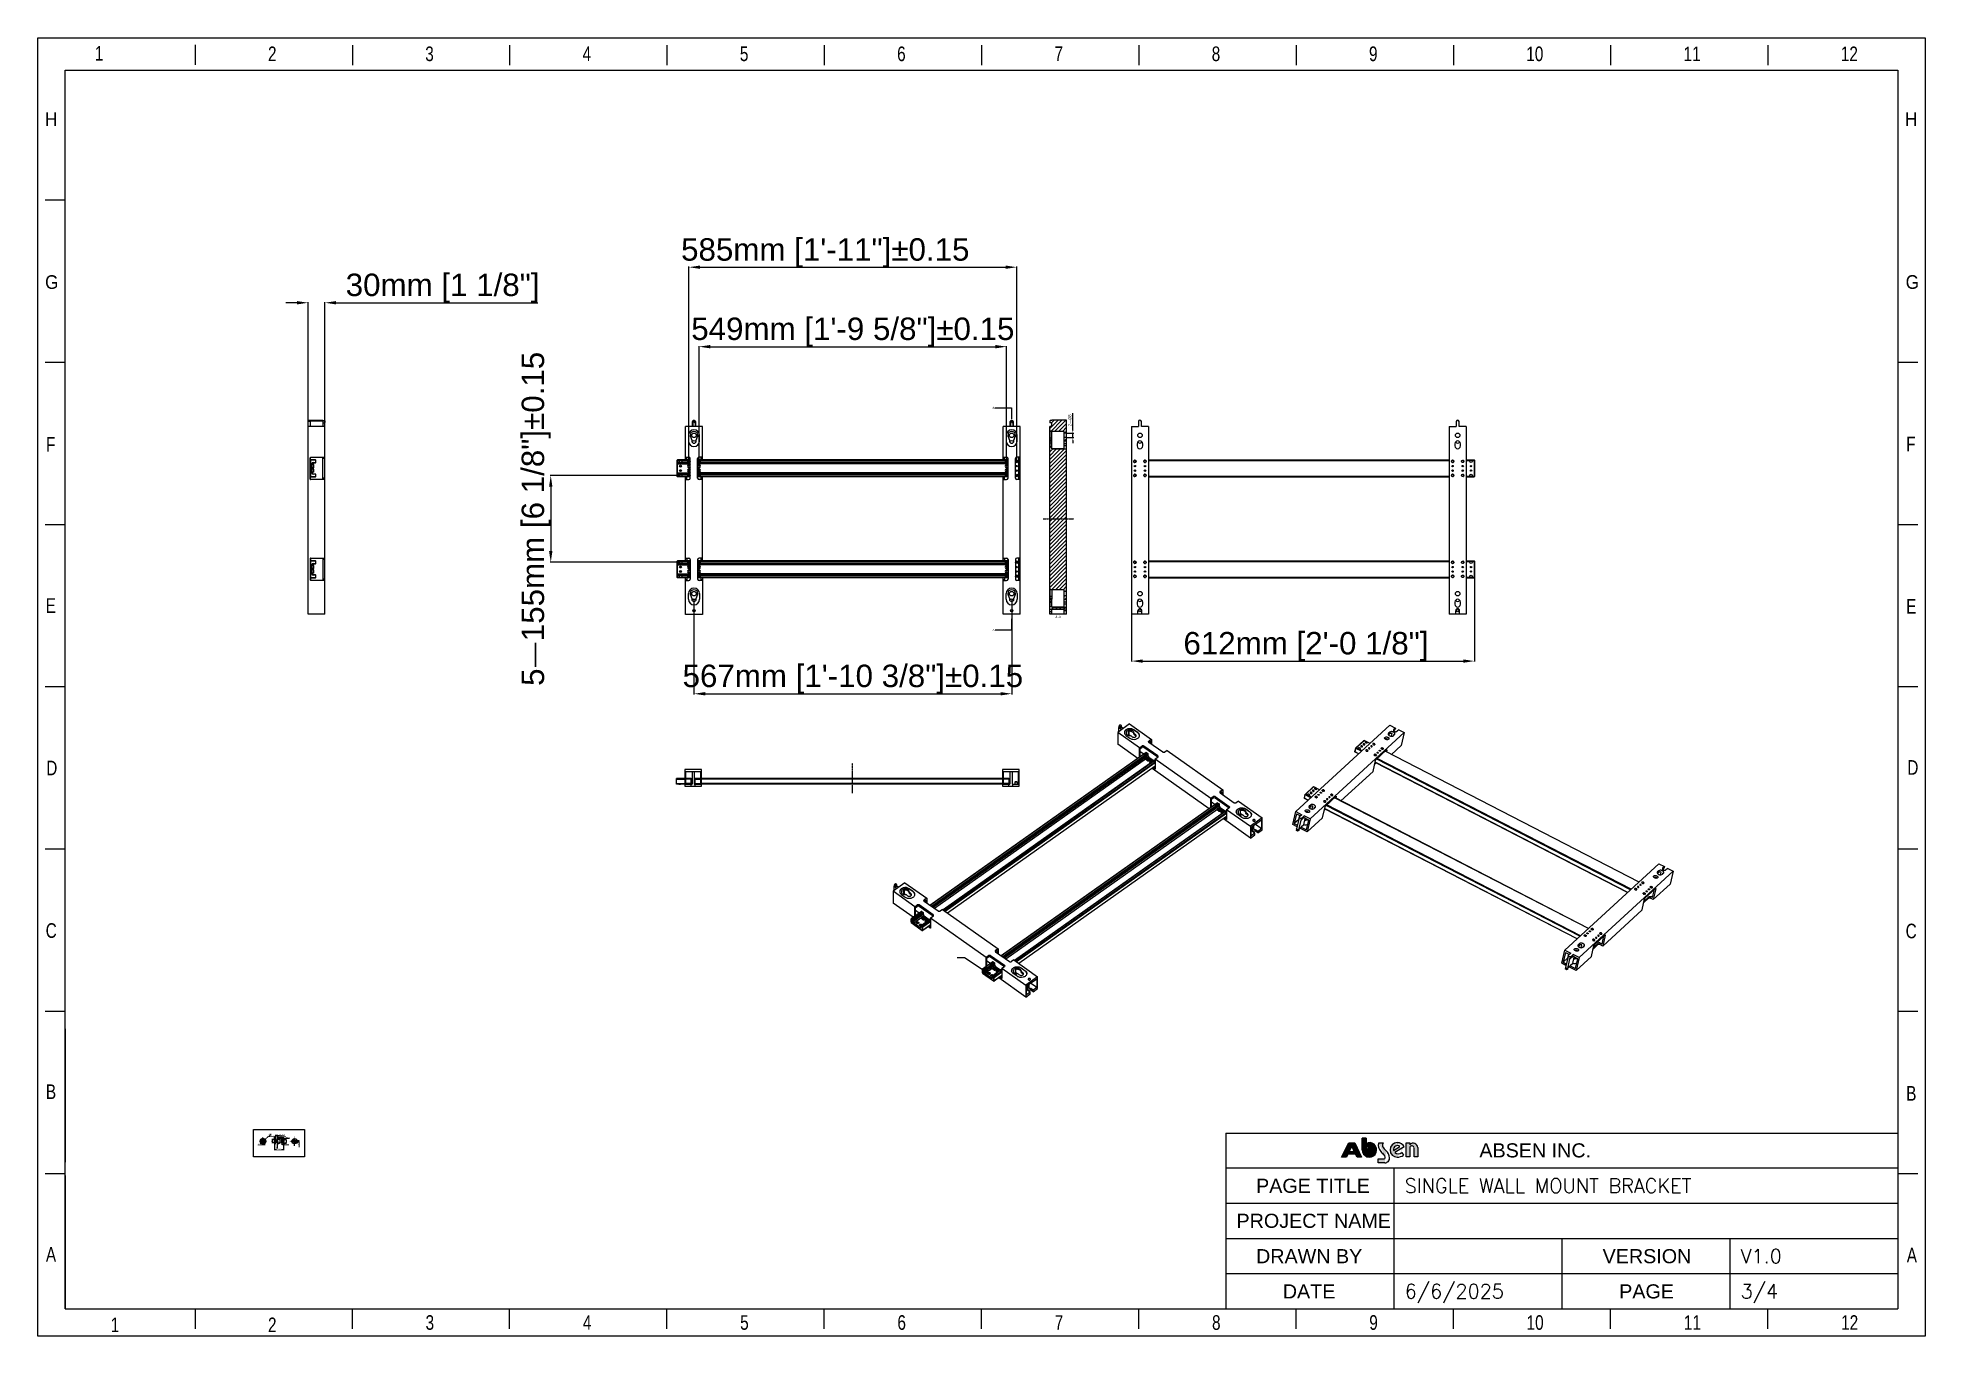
# Model space of a CAD drawing. Header units: millimetres. Extents: x 562 to 17351, y 2396 to 6995.
# Drawn here: x 7299 to 10667, y 2397 to 4714 of the extents above; entities that cross this region are included whole.
import ezdxf

# ---------------------------------------------------------------- set-up
doc = ezdxf.new("R2010")
doc.units = ezdxf.units.MM
doc.linetypes.add('CENTER', pattern=[0.6, 0.375, -0.075, 0.075, -0.075])
doc.linetypes.add('CENTER2', pattern=[28.575, 19.05, -3.175, 3.175, -3.175])
for name, color, linetype in [('02___PRT_ALL_AXES', 7, 'Continuous'), ('center', 1, 'CENTER'), ('DIM', 4, 'Continuous'), ('图框', 7, 'Continuous')]:
    doc.layers.add(name, color=color, linetype=linetype)
doc.layers.add('1轮廓线', color=7, linetype='Continuous', lineweight=25)
doc.layers.add('7中心线', color=1, linetype='CENTER2', lineweight=13)
doc.styles.add('CKSTANDARD', font='arial.ttf')
doc.styles.add('Roamns', font='romans.shx')
doc.styles.get("Standard").update_dxf_attribs({"font": 'arial.ttf'})
doc.styles.add('仿宋', font='simfang.ttf', dxfattribs={"width": 0.7})
doc.dimstyles.new('DIMSTYLE_5-scale4', dxfattribs={"dimscale": 2, "dimtxt": 2.7, "dimasz": 2.5, "dimexe": 1, "dimexo": 0, "dimgap": 1.25, "dimtad": 1, "dimzin": 9, "dimdsep": 46, "dimtxsty": 'Standard', "dimcen": 0.09, "dimclrd": 6, "dimclre": 6, "dimclrt": 3, "dimadec": 1, "dimazin": 2, "dimtp": 0.15, "dimtm": 0.15, "dimtfac": 0.8, "dimtmove": 0, "dimatfit": 3, "dimfxl": 1, "dimtolj": 1, "dimarcsym": 0})
doc.dimstyles.new('GB2：1', dxfattribs={"dimscale": 0.5, "dimtxt": 2.6, "dimasz": 1.8, "dimexe": 0.8, "dimexo": 0.1, "dimtad": 1, "dimdsep": 46, "dimtxsty": '仿宋', "dimcen": 2.5, "dimclrd": 3, "dimclre": 3, "dimclrt": 7, "dimadec": 0, "dimazin": 0, "dimtm": 1e-09, "dimtfac": 0.7, "dimtmove": 0, "dimatfit": 3, "dimfxl": 1, "dimtfill": 1, "dimlwd": 13, "dimlwe": 13, "dimarcsym": 0})
doc.dimstyles.get("Standard").update_dxf_attribs({"dimtxt": 0.18, "dimasz": 0.18, "dimexe": 0.18, "dimexo": 0.0625, "dimgap": 0.09, "dimtad": 0, "dimtih": 1, "dimtoh": 1, "dimdec": 4, "dimzin": 0, "dimdsep": 46, "dimtxsty": 'Standard', "dimcen": 0.09, "dimadec": 0, "dimazin": 0, "dimtfac": 1, "dimtdec": 4, "dimtofl": 0, "dimtmove": 0, "dimatfit": 3, "dimfxl": 1, "dimtolj": 1, "dimtzin": 0, "dimarcsym": 0})
doc.dimstyles.new('缩小5倍', dxfattribs={"dimtxt": 40, "dimasz": 20, "dimexe": 1, "dimexo": 0.2, "dimgap": 0, "dimtad": 1, "dimtoh": 1, "dimdec": 1, "dimzin": 9, "dimdsep": 46, "dimtxsty": 'Standard', "dimblk": '_FILLED', "dimcen": 0.2, "dimclrd": 256, "dimclre": 256, "dimclrt": 256, "dimadec": 1, "dimazin": 2, "dimtfac": 1, "dimtdec": 1, "dimtofl": 0, "dimtmove": 0, "dimatfit": 3, "dimldrblk": '_FILLED', "dimfxl": 1, "dimtolj": 1, "dimtzin": 0, "dimarcsym": 0})

msp = doc.modelspace()

# ---------------------------------------------------------------- texts
at = {"color": 7, "linetype": 'Continuous', "insert": (9002.182, 4051.285), "char_height": 3.969, "width": 25.4, "attachment_point": 7, "rotation": 0.102584, "line_spacing_factor": 0.9}
msp.add_mtext('A', dxfattribs=at)
at = {"color": 2, "linetype": 'Continuous', "insert": (9124.201, 3682.201), "char_height": 3.96875, "width": 100.0125, "attachment_point": 3, "line_spacing_factor": 0.9}
msp.add_mtext('{\\fSimSun|b0|i0|c134|p2;A-A}', dxfattribs=at)
at = {"color": 7, "linetype": 'Continuous', "insert": (9002.533, 3658.861), "char_height": 3.969, "width": 25.4, "attachment_point": 1, "line_spacing_factor": 0.9}
msp.add_mtext('A', dxfattribs=at)

# ---------------------------------------------------------------- blocks, each defined once
blk = doc.blocks.new('_FILLED')
at = {"color": 0, "linetype": 'ByBlock'}
blk.add_solid([(0, 0), (-1, 0.15), (-1, -0.15)], dxfattribs=at)
blk = doc.blocks.new('*D52')
at = {"lineweight": -2, "transparency": 16777216}
for p, q in [((8445.5, 3932.6), (8213.1, 3932.6)), ((8214.1, 3912.6), (8214.1, 3797.6)), ((8445.5, 3777.6), (8213.1, 3777.6))]:
    blk.add_line(p, q, dxfattribs=at)
at = {"layer": 'Defpoints', "color": 0, "transparency": 16777216}
for p in [(8445.7, 3932.6), (8214.1, 3777.6), (8445.7, 3777.6)]:
    blk.add_point(p, dxfattribs=at)
at = {"lineweight": -2, "transparency": 16777216, "xscale": 20, "yscale": 20, "zscale": 20}
for p, rotation in [((8214.1, 3932.6), 90), ((8214.1, 3777.6), 270)]:
    blk.add_blockref('_FILLED', p, dxfattribs=dict(at, rotation=rotation))
at = {"lineweight": 5, "transparency": 16777216, "insert": (8188.2, 3855.1), "char_height": 40, "attachment_point": 5, "rotation": 90}
blk.add_mtext('\\A1;5{\\fSimSun|b0|i0|c134|p2;—}155mm [6 1/8"]%%P0.15', dxfattribs=at)
blk = doc.blocks.new('*D53')
at = {"lineweight": -2, "transparency": 16777216}
for p, q in [((8478.7, 3957.8), (8478.7, 4163.3)), ((8498.7, 4162.3), (9007.7, 4162.3)), ((9027.7, 3957.8), (9027.7, 4163.3))]:
    blk.add_line(p, q, dxfattribs=at)
at = {"layer": 'Defpoints', "color": 0, "transparency": 16777216}
for p in [(9027.7, 4162.3), (8478.7, 3957.6), (9027.7, 3957.6)]:
    blk.add_point(p, dxfattribs=at)
at = {"lineweight": -2, "transparency": 16777216, "xscale": 20, "yscale": 20, "zscale": 20, "rotation": 180}
blk.add_blockref('_FILLED', (8478.7, 4162.3), dxfattribs=at)
at = {"lineweight": -2, "transparency": 16777216, "xscale": 20, "yscale": 20, "zscale": 20}
blk.add_blockref('_FILLED', (9027.7, 4162.3), dxfattribs=at)
at = {"lineweight": 5, "transparency": 16777216, "insert": (8753.2, 4188.2), "char_height": 40, "attachment_point": 5}
blk.add_mtext('\\A1;549mm [1\'-9 5/8"]%%P0.15', dxfattribs=at)
blk = doc.blocks.new('*D54')
at = {"lineweight": -2, "transparency": 16777216}
for p, q in [((8460.7, 3957.8), (8460.7, 4305.1)), ((8480.7, 4304.1), (9025.7, 4304.1)), ((9045.7, 3957.8), (9045.7, 4305.1))]:
    blk.add_line(p, q, dxfattribs=at)
at = {"layer": 'Defpoints', "color": 0, "transparency": 16777216}
for p in [(9045.7, 4304.1), (8460.7, 3957.6), (9045.7, 3957.6)]:
    blk.add_point(p, dxfattribs=at)
at = {"lineweight": -2, "transparency": 16777216, "xscale": 20, "yscale": 20, "zscale": 20, "rotation": 180}
blk.add_blockref('_FILLED', (8460.7, 4304.1), dxfattribs=at)
at = {"lineweight": -2, "transparency": 16777216, "xscale": 20, "yscale": 20, "zscale": 20}
blk.add_blockref('_FILLED', (9045.7, 4304.1), dxfattribs=at)
at = {"lineweight": 5, "transparency": 16777216, "insert": (8704, 4329.7), "char_height": 40, "attachment_point": 5}
blk.add_mtext('\\A1;585mm [1\'-11"]%%P0.15', dxfattribs=at)
blk = doc.blocks.new('*D45')
at = {"lineweight": -2, "transparency": 16777216}
for p, q in [((8469.7, 3711.4), (8469.7, 3542)), ((9036.7, 3711.4), (9036.7, 3542)), ((8489.7, 3543), (9016.7, 3543))]:
    blk.add_line(p, q, dxfattribs=at)
at = {"layer": 'Defpoints', "color": 0, "transparency": 16777216}
for p in [(8469.7, 3711.6), (9036.7, 3711.6), (9036.7, 3543)]:
    blk.add_point(p, dxfattribs=at)
at = {"lineweight": -2, "transparency": 16777216, "xscale": 20, "yscale": 20, "zscale": 20, "rotation": 180}
blk.add_blockref('_FILLED', (8469.7, 3543), dxfattribs=at)
at = {"lineweight": -2, "transparency": 16777216, "xscale": 20, "yscale": 20, "zscale": 20}
blk.add_blockref('_FILLED', (9036.7, 3543), dxfattribs=at)
at = {"lineweight": 5, "transparency": 16777216, "insert": (8753.2, 3568.9), "char_height": 40, "attachment_point": 5}
blk.add_mtext('\\A1;567mm [1\'-10 3/8"]%%P0.15', dxfattribs=at)
blk = doc.blocks.new('*D46')
at = {"color": 6, "lineweight": -2, "transparency": 16777216}
for p, q in [((9145.8, 4013.1), (9145.8, 4043.6)), ((9134.6, 4008.1), (9147.8, 4008.1)), ((9134.6, 4000.1), (9147.8, 4000.1)), ((9145.8, 4000.1), (9145.8, 4008.1)), ((9145.8, 3995.1), (9145.8, 3990.1))]:
    blk.add_line(p, q, dxfattribs=at)
at = {"color": 6, "transparency": 16777216}
for points in [[(9144.9, 4013.1), (9146.6, 4013.1), (9145.8, 4008.1)], [(9144.9, 3995.1), (9146.6, 3995.1), (9145.8, 4000.1)]]:
    blk.add_solid(points, dxfattribs=at)
at = {"layer": 'Defpoints', "color": 0, "transparency": 16777216}
for p in [(9134.6, 4008.1), (9134.6, 4000.1), (9145.8, 4008.1)]:
    blk.add_point(p, dxfattribs=at)
at = {"color": 3, "transparency": 16777216, "insert": (9140.5, 4030.8), "char_height": 5.4, "attachment_point": 5, "rotation": 90}
blk.add_mtext('\\A1;2{\\fSimSun|b0|i0|c134|p2;—\\fISOCPEUR|b0|i0|c0|p34;%%C}8', dxfattribs=at)
blk = doc.blocks.new('*D55')
at = {"lineweight": -2, "transparency": 16777216}
for p, q in [((9862.5, 3750.4), (9862.5, 3600.3)), ((9250.5, 3684.9), (9250.5, 3600.3)), ((9270.5, 3601.3), (9842.5, 3601.3))]:
    blk.add_line(p, q, dxfattribs=at)
at = {"layer": 'Defpoints', "color": 0, "transparency": 16777216}
for p in [(9862.5, 3750.6), (9250.5, 3685.1), (9862.5, 3601.3)]:
    blk.add_point(p, dxfattribs=at)
at = {"lineweight": -2, "transparency": 16777216, "xscale": 20, "yscale": 20, "zscale": 20, "rotation": 180}
blk.add_blockref('_FILLED', (9250.5, 3601.3), dxfattribs=at)
at = {"lineweight": -2, "transparency": 16777216, "xscale": 20, "yscale": 20, "zscale": 20}
blk.add_blockref('_FILLED', (9862.5, 3601.3), dxfattribs=at)
at = {"lineweight": 5, "transparency": 16777216, "insert": (9561.8, 3627.2), "char_height": 40, "attachment_point": 5}
blk.add_mtext('\\A1;612mm [2\'-0 1/8"]', dxfattribs=at)
blk = doc.blocks.new('A$C7F980674')
at = {"layer": 'DIM'}
h = blk.add_hatch(color=0, dxfattribs=at)
h.paths.add_polyline_path([(0, 14.4), (17.5, 49.1), (32.4, 49.1), (48.6, 14.4), (37.9, 14.4), (34.5, 21.5), (15.2, 21.5), (11.8, 14.4)])
h.paths.add_polyline_path([(24.9, 41.7), (18.4, 28.2), (31.3, 28.2)], flags=16)
h = blk.add_hatch(color=0, dxfattribs=at)
edge = h.paths.add_edge_path()
edge.add_arc((102.7, 13.9), 4.01, 268.9922, 361.5919)
edge.add_arc((99.2, 13.9), 7.59, 1.2701, 51.0785)
edge.add_arc((307.9, 226.7), 290.6, 223.1995, 225.4213, ccw=False)
edge.add_arc((110, 42.4), 20.2, 160.183, 226.2535, ccw=False)
edge.add_line((91, 49.3), (102.8, 49.3))
edge.add_arc((108.3, 42.8), 8.43, 130.3455, 201.7414)
edge.add_arc((128.4, 54.8), 31.8, 208.35, 232.647)
edge.add_arc((94.7, 12), 22.7, 1.6073, 50.5833, ccw=False)
edge.add_arc((105.8, 11.6), 11.6, -89.3538, 5.2245, ccw=False)
edge.add_line((106, 0), (89.9, 0))
edge.add_line((89.9, 0), (89.9, 9.9))
edge.add_line((89.9, 9.9), (102.7, 9.9))
edge = h.paths.add_edge_path()
edge.add_arc((171.8, 36), 5.59, 4.2423, 157.3807)
edge.add_line((166.6, 38.1), (166.6, 14.7))
edge.add_line((166.6, 14.7), (158.3, 14.7))
edge.add_line((158.3, 14.7), (158.3, 49))
edge.add_line((158.3, 49), (166.6, 49))
edge.add_line((166.6, 49), (166.6, 44.5))
edge.add_arc((175.1, 37.2), 11.2, 0.8903, 139.1292, ccw=False)
edge.add_line((186.2, 37.4), (186.2, 14.6))
edge.add_line((186.2, 14.6), (177.3, 14.6))
edge.add_line((177.3, 14.6), (177.3, 36.4))
edge = h.paths.add_edge_path(flags=16)
edge.add_arc((136.4, 32.8), 9.44, 49.484, 192.8466)
edge.add_line((127.2, 30.7), (142.6, 40))
edge = h.paths.add_edge_path()
edge.add_arc((138.3, 35.1), 13, 229.4307, 313.9876)
edge.add_line((147.3, 25.7), (151.6, 19.1))
edge.add_arc((136.9, 38.4), 24.3, 268.4243, 307.2636, ccw=False)
edge.add_arc((136.2, 31.8), 17.7, 90, 270, ccw=False)
edge.add_arc((137, 31.5), 17.9, 25.5591, 92.5335, ccw=False)
edge.add_line((153.1, 39.3), (129.9, 25.2))
at = {"layer": '图框'}
h = blk.add_hatch(color=30, dxfattribs=at)
edge = h.paths.add_edge_path(flags=0)
edge.add_line((64.3, 49.2), (64.3, 38.8))
edge.add_arc((68.1, 31.9), 7.85, -180, 118.4785, ccw=False)
edge.add_line((60.2, 31.9), (60.2, 60.6))
edge.add_line((60.2, 60.6), (50.4, 60.6))
edge.add_line((50.4, 60.6), (50.4, 31.9))
edge.add_arc((68.1, 31.9), 17.7, 180, 462.2223)
at = {"layer": '图框', "color": 7, "linetype": 'Continuous'}
for p, q in [((0, 14.4), (17.5, 49.1)), ((17.5, 49.1), (32.4, 49.1)), ((32.4, 49.1), (48.6, 14.4)), ((91, 49.3), (102.8, 49.3)), ((158.3, 49), (166.6, 49)), ((158.3, 14.7), (158.3, 49)), ((166.6, 49), (166.6, 44.5)), ((11.8, 14.4), (0, 14.4)), ((15.2, 21.5), (11.8, 14.4)), ((34.5, 21.5), (15.2, 21.5)), ((24.9, 41.7), (18.4, 28.2)), ((18.4, 28.2), (31.3, 28.2)), ((31.3, 28.2), (24.9, 41.7)), ((37.9, 14.4), (34.5, 21.5)), ((48.6, 14.4), (37.9, 14.4)), ((89.9, 9.9), (102.7, 9.9)), ((89.9, 0), (89.9, 9.9)), ((106, 0), (89.9, 0)), ((127.2, 30.7), (142.6, 40)), ((153.1, 39.3), (129.9, 25.2)), ((147.3, 25.7), (151.6, 19.1)), ((166.6, 14.7), (158.3, 14.7)), ((166.6, 38.1), (166.6, 14.7)), ((177.3, 14.6), (177.3, 36.4)), ((186.2, 14.6), (177.3, 14.6)), ((186.2, 37.4), (186.2, 14.6))]:
    blk.add_line(p, q, dxfattribs=at)
at = {"layer": '图框', "color": 30}
for p, q in [((60.2, 60.6), (50.4, 60.6)), ((50.4, 60.6), (50.4, 31.9)), ((60.2, 31.9), (60.2, 60.6)), ((64.3, 49.2), (64.3, 38.8))]:
    blk.add_line(p, q, dxfattribs=at)
at = {"layer": '图框', "color": 30, "linetype": 'Continuous'}
for p, q in [((50.4, 60.6), (60.2, 60.6)), ((50.4, 31.9), (50.4, 60.6)), ((60.2, 60.6), (60.2, 31.9)), ((64.3, 38.8), (64.3, 49.2))]:
    blk.add_line(p, q, dxfattribs=at)
at = {"layer": '图框', "color": 30}
for radius, end in [(17.7, 102.2223), (7.85, 118.4785)]:
    blk.add_arc((68.1, 31.9), radius, 180, end, dxfattribs=at)
at = {"layer": '图框', "color": 30, "linetype": 'Continuous'}
for radius, end in [(17.7, 102.2223), (7.85, 118.4785)]:
    blk.add_arc((68.1, 31.9), radius, 180, end, dxfattribs=at)
at = {"layer": '图框', "color": 7, "linetype": 'Continuous'}
for centre, radius, start, end in [((110, 42.4), 20.2, 160.183, 226.2535), ((108.3, 42.8), 8.43, 130.3455, 201.7414), ((136.2, 31.8), 17.7, 90, 270), ((137, 31.5), 17.9, 25.5591, 92.5335), ((175.1, 37.2), 11.2, 0.8903, 139.1292), ((307.9, 226.7), 290.6, 223.1995, 225.4213), ((128.4, 54.8), 31.8, 208.35, 232.647), ((102.7, 13.9), 4.01, 268.9922, 1.5919), ((99.2, 13.9), 7.59, 1.2701, 51.0785), ((105.8, 11.6), 11.6, 270.6462, 5.2245), ((94.7, 12), 22.7, 1.6073, 50.5833), ((136.4, 32.8), 9.44, 49.484, 192.8466), ((138.3, 35.1), 13, 229.4307, 313.9876), ((136.9, 38.4), 24.3, 268.4243, 307.2636), ((171.8, 36), 5.59, 4.2423, 157.3807)]:
    blk.add_arc(centre, radius, start, end, dxfattribs=at)
blk = doc.blocks.new('standard template')
for p, q in [((3074, 30739), (3074, 30336)), ((6246, 30728), (6246, 30325)), ((9418, 30728), (9418, 30325)), ((12589, 30728), (12589, 30325)), ((15761, 30728), (15761, 30325)), ((18933, 30728), (18933, 30325)), ((22104, 30728), (22104, 30325)), ((25276, 30728), (25276, 30325)), ((28448, 30728), (28448, 30325)), ((31619, 30728), (31619, 30325)), ((34791, 30728), (34791, 30325)), ((456, 27607), (54, 27607)), ((456, 24334), (54, 24334)), ((37812, 24334), (37409, 24334)), ((456, 21062), (54, 21062)), ((37812, 21062), (37409, 21062)), ((456, 17790), (54, 17790)), ((37812, 17790), (37409, 17790)), ((456, 14517), (54, 14517)), ((37812, 14517), (37409, 14517)), ((456, 11245), (54, 11245)), ((37812, 11245), (37409, 11245)), ((456, 10901), (456, 8211)), ((456, 8211), (456, 10446)), ((456, 6313), (456, 10291)), ((23857, 8796), (37409, 8796)), ((23857, 8093), (37409, 8093)), ((27246, 8093), (27246, 5254)), ((456, 7973), (54, 7973)), ((456, 7944), (456, 5254)), ((37812, 7973), (37409, 7973)), ((23857, 7383), (37409, 7383)), ((23857, 6674), (37409, 6674)), ((30633, 6674), (30633, 5254)), ((34021, 6674), (34021, 5254)), ((23857, 5964), (37409, 5964)), ((456, 5254), (37409, 5254)), ((3074, 5254), (3074, 4851)), ((6246, 4851), (6246, 5254)), ((9418, 4851), (9418, 5254)), ((12589, 4851), (12589, 5254)), ((15761, 4851), (15761, 5254)), ((18933, 4851), (18933, 5254)), ((22104, 4851), (22104, 5254)), ((25276, 4851), (25276, 5254)), ((28448, 4851), (28448, 5254)), ((31619, 4851), (31619, 5254)), ((34791, 4851), (34791, 5254))]:
    blk.add_line(p, q)
at = {"color": 7}
for p, q in [((23857, 8796), (23857, 5964)), ((28856, 8796), (31734, 8796)), ((23857, 5964), (23857, 5254))]:
    blk.add_line(p, q, dxfattribs=at)
blk.add_lwpolyline([(37963, 4700), (-97, 4700), (-97, 30879), (37963, 30879)], close=True)
for points in [[(456, 6674), (456, 5964), (456, 5254), (456, 30226), (37409, 30226), (37409, 5254)], [(456, 9631), (456, 8921), (456, 8211)]]:
    blk.add_lwpolyline(points, dxfattribs=at)
at = {"color": 0, "xscale": 8.255519999999997, "yscale": 8.255519999999997, "zscale": 8.255519999999997}
blk.add_blockref('A$C7F980674', (26192, 8195), dxfattribs=at)
at = {"style": 'CKSTANDARD'}
for s, height, width, p in [('1', 295, 0.75, (1055, 30416)), ('2', 295, 0.75, (4545, 30408)), ('3', 295, 0.75, (7716, 30408)), ('4', 295, 0.75, (10888, 30408)), ('5', 295, 0.75, (14060, 30408)), ('6', 295, 0.75, (17231, 30408)), ('7', 295, 0.75, (20403, 30408)), ('8', 295, 0.75, (23575, 30408)), ('9', 295, 0.75, (26746, 30408)), ('10', 294.8, 0.75, (29918, 30408)), ('11', 294.8, 0.75, (33090, 30408)), ('12', 294.8, 0.75, (36261, 30408)), ('H', 276, 0.9, (47, 29097)), ('H', 276, 0.9, (37555, 29102)), ('G', 276, 0.9, (50, 25816)), ('G', 276, 0.9, (37567, 25817)), ('F', 295, 0.75, (37578, 22543)), ('F', 295, 0.75, (69, 22532)), ('E', 295, 0.75, (62, 19285)), ('E', 295, 0.75, (37578, 19270)), ('D', 295, 0.75, (74, 16009)), ('D', 295, 0.75, (37601, 16020)), ('C', 295, 0.75, (62, 12732)), ('C', 295, 0.75, (37567, 12723)), ('B', 295, 0.75, (67, 9483)), ('B', 295, 0.75, (37578, 9450)), ('A', 295, 0.75, (67, 6202)), ('A', 295, 0.75, (37590, 6188)), ('1', 295, 0.75, (1373, 4783)), ('2', 295, 0.75, (4545, 4783)), ('3', 295, 0.75, (7722, 4830)), ('4', 295, 0.75, (10894, 4830)), ('5', 295, 0.75, (14066, 4830)), ('6', 295, 0.75, (17237, 4830)), ('7', 295, 0.75, (20409, 4830)), ('8', 295, 0.75, (23581, 4830)), ('9', 295, 0.75, (26752, 4830)), ('10', 294.8, 0.75, (29924, 4830)), ('11', 294.8, 0.75, (33096, 4830)), ('12', 294.8, 0.75, (36267, 4830))]:
    blk.add_text(s, height=height, dxfattribs=dict(at, width=width)).set_placement(p)
at = {"char_height": 284.52, "attachment_point": 1, "style": 'Roamns'}
for s, insert, width in [('{\\fArial|b0|i0|c0|p34;ABSEN INC.}', (28972, 8590), 3912.01), ('{\\fArial|b0|i0|c0|p34;PAGE TITLE}', (24469, 7876), 3912.01), ('{\\fArial|b0|i0|c0|p34;PROJECT NAME}', (24075, 7170), 3305.73), ('{\\fArial|b0|i0|c0|p34;DRAWN BY}', (24469, 6457), 3912.01), ('{\\fArial|b0|i0|c0|p34;VERSION}', (31457, 6457), 3912.01), ('{\\fArial|b0|i0|c0|p34;DATE}', (25008, 5747), 3912.01), ('{\\fArial|b0|i0|c0|p34;PAGE}', (31791, 5747), 3912.01)]:
    blk.add_mtext(s, dxfattribs=dict(at, insert=insert, width=width))
at = {"style": 'Roamns'}
for tag, p in [('PAGE_NAME', (27466, 7594)), ('PROJECT_NAME', (27466, 6884)), ('DRAWN_NAME', (27466, 6174)), ('VERSION', (34241, 6174)), ('SELECT_DATA', (27466, 5464)), ('PAGE_NUMBER', (34241, 5464))]:
    blk.add_attdef(tag, p, '', height=285, dxfattribs=at)
blk = doc.blocks.new('*D56')
at = {"lineweight": -2, "transparency": 16777216}
for p, q in [((7761.1, 4240.7), (7741.1, 4240.7)), ((7781.1, 4020.3), (7781.1, 4241.7)), ((7811.1, 4020.3), (7811.1, 4241.7)), ((7831.1, 4240.7), (8191.1, 4240.7))]:
    blk.add_line(p, q, dxfattribs=at)
at = {"layer": 'Defpoints', "color": 0, "transparency": 16777216}
for p in [(7811.1, 4240.7), (7781.1, 4020.1), (7811.1, 4020.1)]:
    blk.add_point(p, dxfattribs=at)
at = {"lineweight": -2, "transparency": 16777216, "xscale": 20, "yscale": 20, "zscale": 20}
blk.add_blockref('_FILLED', (7781.1, 4240.7), dxfattribs=at)
at = {"lineweight": -2, "transparency": 16777216, "xscale": 20, "yscale": 20, "zscale": 20, "rotation": 180}
blk.add_blockref('_FILLED', (7811.1, 4240.7), dxfattribs=at)
at = {"lineweight": 5, "transparency": 16777216, "insert": (8021.1, 4266.6), "char_height": 40, "attachment_point": 5}
blk.add_mtext('\\A1;30mm [1 1/8"]', dxfattribs=at)
blk = doc.blocks.new('*U115')
at = {"layer": '7中心线', "color": 0, "linetype": 'CENTER2', "transparency": 16777216}
for p, q in [((-6.4, 0), (-0.58, 0)), ((0, 0.58), (0, 6.4)), ((0.58, 0), (6.4, 0)), ((0, -6.4), (0, -0.58))]:
    blk.add_line(p, q, dxfattribs=at)
at = {"layer": '7中心线', "color": 0, "linetype": 'Continuous', "transparency": 16777216}
for p, q in [((-0.29, 0), (0.29, 0)), ((0, -0.29), (0, 0.29))]:
    blk.add_line(p, q, dxfattribs=at)
blk = doc.blocks.new('*U116')
at = {"color": 0, "linetype": 'CENTER', "lineweight": 5, "ltscale": 0.2, "transparency": 16777216}
blk.add_line((13.5, 0), (-5.2, 0), dxfattribs=at)
blk = doc.blocks.new('*D117')
at = {"color": 3, "lineweight": 13, "transparency": 16777216}
for p, q in [((7723.7, 2749.3), (7723.7, 2755.8)), ((7724.6, 2755.4), (7726.3, 2755.4)), ((7727.2, 2748.9), (7727.2, 2755.8)), ((7727.2, 2755.4), (7739.2, 2755.4))]:
    blk.add_line(p, q, dxfattribs=at)
at = {"color": 3, "transparency": 16777216}
for points in [[(7724.6, 2755.5), (7724.6, 2755.2), (7723.7, 2755.4)], [(7726.3, 2755.5), (7726.3, 2755.2), (7727.2, 2755.4)]]:
    blk.add_solid(points, dxfattribs=at)
at = {"color": 7, "lineweight": 5, "transparency": 16777216, "insert": (7733.6, 2756.5), "char_height": 1.3, "attachment_point": 5, "style": '仿宋', "bg_fill": 3, "box_fill_scale": 1.1, "bg_fill_color": 256, "bg_fill_true_color": 13158600, "bg_fill_transparency": 0}
blk.add_mtext('3.5 [1/8"]%%P0.05', dxfattribs=at)
at = {"layer": 'Defpoints', "color": 0, "transparency": 16777216}
for p in [(7723.7, 2749.3), (7727.2, 2755.4), (7727.2, 2748.9)]:
    blk.add_point(p, dxfattribs=at)
blk = doc.blocks.new('*D118')
at = {"color": 3, "lineweight": 13, "transparency": 16777216}
for p, q in [((7721.2, 2753), (7709.9, 2753)), ((7721.2, 2747.4), (7721.2, 2753.4)), ((7722.8, 2753), (7722.1, 2753)), ((7723.7, 2749.3), (7723.7, 2753.4))]:
    blk.add_line(p, q, dxfattribs=at)
at = {"color": 3, "transparency": 16777216}
for points in [[(7722.1, 2753.2), (7722.1, 2752.9), (7721.2, 2753)], [(7722.8, 2753.2), (7722.8, 2752.9), (7723.7, 2753)]]:
    blk.add_solid(points, dxfattribs=at)
at = {"color": 7, "lineweight": 5, "transparency": 16777216, "insert": (7715.1, 2754.2), "char_height": 1.3, "attachment_point": 5, "style": '仿宋', "bg_fill": 3, "box_fill_scale": 1.1, "bg_fill_color": 256, "bg_fill_true_color": 13158600, "bg_fill_transparency": 0}
blk.add_mtext('2.5 [1/8"]%%P0.1', dxfattribs=at)
at = {"layer": 'Defpoints', "color": 0, "transparency": 16777216}
for p in [(7721.2, 2747.4), (7723.7, 2753), (7723.7, 2749.3)]:
    blk.add_point(p, dxfattribs=at)
blk = doc.blocks.new('*D119')
at = {"color": 3, "lineweight": 13, "transparency": 16777216}
for p, q in [((7726.3, 2752.7), (7725.4, 2752.7)), ((7727.2, 2748.9), (7727.2, 2753.1)), ((7727.2, 2752.7), (7729, 2752.7)), ((7729, 2748.9), (7729, 2753.1)), ((7729.9, 2752.7), (7741.1, 2752.7))]:
    blk.add_line(p, q, dxfattribs=at)
at = {"color": 3, "transparency": 16777216}
for points in [[(7726.3, 2752.8), (7726.3, 2752.5), (7727.2, 2752.7)], [(7729.9, 2752.8), (7729.9, 2752.5), (7729, 2752.7)]]:
    blk.add_solid(points, dxfattribs=at)
at = {"color": 7, "lineweight": 5, "transparency": 16777216, "insert": (7735.9, 2753.8), "char_height": 1.3, "attachment_point": 5, "style": '仿宋', "bg_fill": 3, "box_fill_scale": 1.1, "bg_fill_color": 256, "bg_fill_true_color": 13158600, "bg_fill_transparency": 0}
blk.add_mtext('1.8 [1/8"]%%P0.1', dxfattribs=at)
at = {"layer": 'Defpoints', "color": 0, "transparency": 16777216}
for p in [(7727.2, 2748.9), (7729, 2752.7), (7729, 2748.9)]:
    blk.add_point(p, dxfattribs=at)
blk = doc.blocks.new('*D120')
at = {"color": 3, "lineweight": 13, "transparency": 16777216}
for p, q in [((7729, 2749.3), (7729, 2750.7)), ((7729.9, 2750.3), (7736.1, 2750.3)), ((7737, 2747.1), (7737, 2750.7)), ((7737, 2750.3), (7747.7, 2750.3))]:
    blk.add_line(p, q, dxfattribs=at)
at = {"color": 3, "transparency": 16777216}
for points in [[(7729.9, 2750.4), (7729.9, 2750.1), (7729, 2750.3)], [(7736.1, 2750.4), (7736.1, 2750.1), (7737, 2750.3)]]:
    blk.add_solid(points, dxfattribs=at)
at = {"color": 7, "lineweight": 5, "transparency": 16777216, "insert": (7742.8, 2751.4), "char_height": 1.3, "attachment_point": 5, "style": '仿宋', "bg_fill": 3, "box_fill_scale": 1.1, "bg_fill_color": 256, "bg_fill_true_color": 13158600, "bg_fill_transparency": 0}
blk.add_mtext('8 [3/8"]%%P0.15', dxfattribs=at)
at = {"layer": 'Defpoints', "color": 0, "transparency": 16777216}
for p in [(7729, 2749.3), (7737, 2750.3), (7737, 2747)]:
    blk.add_point(p, dxfattribs=at)
blk = doc.blocks.new('*D121')
at = {"color": 3, "lineweight": 13, "transparency": 16777216}
for p, q in [((7725.5, 2746.9), (7726.1, 2746.9)), ((7725.5, 2742.4), (7726.1, 2742.4)), ((7725.7, 2746), (7725.7, 2743.3)), ((7725.7, 2742.4), (7725.7, 2729.6))]:
    blk.add_line(p, q, dxfattribs=at)
at = {"color": 3, "transparency": 16777216}
for points in [[(7725.6, 2746), (7725.9, 2746), (7725.7, 2746.9)], [(7725.6, 2743.3), (7725.9, 2743.3), (7725.7, 2742.4)]]:
    blk.add_solid(points, dxfattribs=at)
at = {"color": 7, "lineweight": 5, "transparency": 16777216, "insert": (7724.6, 2735.2), "char_height": 1.3, "attachment_point": 5, "rotation": 90, "style": '仿宋', "bg_fill": 3, "box_fill_scale": 1.1, "bg_fill_color": 256, "bg_fill_true_color": 13158600, "bg_fill_transparency": 0}
blk.add_mtext('%%C4.5 [1/8"]%%P0.1', dxfattribs=at)
at = {"layer": 'Defpoints', "color": 0, "transparency": 16777216}
for p in [(7725.4, 2746.9), (7725.4, 2742.4), (7725.7, 2742.4)]:
    blk.add_point(p, dxfattribs=at)
blk = doc.blocks.new('*D122')
at = {"color": 3, "lineweight": 13, "transparency": 16777216}
for p, q in [((7734.5, 2743.1), (7734.5, 2738.1)), ((7735.4, 2738.5), (7736.1, 2738.5)), ((7737, 2742.2), (7737, 2738.1)), ((7737, 2738.5), (7746.9, 2738.5))]:
    blk.add_line(p, q, dxfattribs=at)
at = {"color": 3, "transparency": 16777216}
for points in [[(7735.4, 2738.6), (7735.4, 2738.3), (7734.5, 2738.5)], [(7736.1, 2738.6), (7736.1, 2738.3), (7737, 2738.5)]]:
    blk.add_solid(points, dxfattribs=at)
at = {"color": 7, "lineweight": 5, "transparency": 16777216, "insert": (7742.4, 2740), "char_height": 1.3, "attachment_point": 5, "style": '仿宋', "bg_fill": 3, "box_fill_scale": 1.1, "bg_fill_color": 256, "bg_fill_true_color": 13158600, "bg_fill_transparency": 0}
blk.add_mtext('2.5 [1/8"]{\\H0.7x;\\S+0.3^  0;}', dxfattribs=at)
at = {"layer": 'Defpoints', "color": 0, "transparency": 16777216}
for p in [(7734.5, 2743.2), (7737, 2742.2), (7737, 2738.5)]:
    blk.add_point(p, dxfattribs=at)
blk = doc.blocks.new('*D123')
at = {"color": 3, "lineweight": 13, "transparency": 16777216}
for p, q in [((7735.4, 2747.6), (7742.3, 2747.6)), ((7735.9, 2741.7), (7742.3, 2741.7)), ((7741.9, 2746.7), (7741.9, 2742.6))]:
    blk.add_line(p, q, dxfattribs=at)
at = {"color": 3, "transparency": 16777216}
for points in [[(7741.8, 2746.7), (7742.1, 2746.7), (7741.9, 2747.6)], [(7741.8, 2742.6), (7742.1, 2742.6), (7741.9, 2741.7)]]:
    blk.add_solid(points, dxfattribs=at)
at = {"color": 7, "lineweight": 5, "transparency": 16777216, "insert": (7741, 2744.7), "char_height": 1.3, "attachment_point": 5, "rotation": 90, "style": '仿宋', "bg_fill": 3, "box_fill_scale": 1.1, "bg_fill_color": 256, "bg_fill_true_color": 13158600, "bg_fill_transparency": 0}
blk.add_mtext('M6', dxfattribs=at)
at = {"layer": 'Defpoints', "color": 0, "transparency": 16777216}
for p in [(7735.4, 2747.6), (7735.9, 2741.7), (7741.9, 2741.7)]:
    blk.add_point(p, dxfattribs=at)
blk = doc.blocks.new('*U113')
at = {"color": 0, "linetype": 'CENTER', "lineweight": 5, "ltscale": 0.2, "transparency": 16777216}
for p, q in [((-8.4, 0), (-0.98, 0)), ((0, 0.98), (0, 8.4)), ((0.98, 0), (8.4, 0)), ((0, -8.4), (0, -0.98))]:
    blk.add_line(p, q, dxfattribs=at)
at = {"color": 0, "linetype": 'Continuous', "lineweight": 5, "ltscale": 0.2, "transparency": 16777216}
for p, q in [((-0.49, 0), (0.49, 0)), ((0, -0.49), (0, 0.49))]:
    blk.add_line(p, q, dxfattribs=at)
blk = doc.blocks.new('*D124')
at = {"color": 3, "lineweight": 13, "transparency": 16777216}
for p, q in [((7758, 2746.1), (7765.2, 2746.1)), ((7758, 2743.1), (7765.2, 2743.1)), ((7764.8, 2745.2), (7764.8, 2744)), ((7764.8, 2743.1), (7764.8, 2734.1))]:
    blk.add_line(p, q, dxfattribs=at)
at = {"color": 3, "transparency": 16777216}
for points in [[(7764.7, 2745.2), (7765, 2745.2), (7764.8, 2746.1)], [(7764.7, 2744), (7765, 2744), (7764.8, 2743.1)]]:
    blk.add_solid(points, dxfattribs=at)
at = {"color": 7, "lineweight": 5, "transparency": 16777216, "insert": (7763.3, 2738.2), "char_height": 1.3, "attachment_point": 5, "rotation": 90, "style": '仿宋', "bg_fill": 3, "box_fill_scale": 1.1, "bg_fill_color": 256, "bg_fill_true_color": 13158600, "bg_fill_transparency": 0}
blk.add_mtext('3 [1/8"]{\\H0.7x;\\S+0.03^ +0.08;}', dxfattribs=at)
at = {"layer": 'Defpoints', "color": 0, "transparency": 16777216}
for p in [(7757.9, 2746.1), (7757.9, 2743.1), (7764.8, 2743.1)]:
    blk.add_point(p, dxfattribs=at)
blk = doc.blocks.new('*D125')
at = {"color": 3, "lineweight": 13, "transparency": 16777216}
for p, q in [((7698, 2738), (7691.5, 2738)), ((7698, 2744), (7698, 2737.6)), ((7702.1, 2738), (7698.9, 2738)), ((7703, 2744), (7703, 2737.6))]:
    blk.add_line(p, q, dxfattribs=at)
at = {"color": 3, "transparency": 16777216}
for points in [[(7698.9, 2738.2), (7698.9, 2737.9), (7698, 2738)], [(7702.1, 2738.2), (7702.1, 2737.9), (7703, 2738)]]:
    blk.add_solid(points, dxfattribs=at)
at = {"color": 7, "lineweight": 5, "transparency": 16777216, "insert": (7694.3, 2739.2), "char_height": 1.3, "attachment_point": 5, "style": '仿宋', "bg_fill": 3, "box_fill_scale": 1.1, "bg_fill_color": 256, "bg_fill_true_color": 13158600, "bg_fill_transparency": 0}
blk.add_mtext('5 [1/4"]', dxfattribs=at)
at = {"layer": 'Defpoints', "color": 0, "transparency": 16777216}
for p in [(7698, 2744.1), (7703, 2744.1), (7703, 2738)]:
    blk.add_point(p, dxfattribs=at)
blk = doc.blocks.new('*D126')
at = {"layer": '1轮廓线', "color": 3, "lineweight": 13, "transparency": 16777216}
for p, q in [((7721.1, 2741.8), (7716.5, 2741.9)), ((7721.1, 2747.6), (7716.6, 2747.6)), ((7717, 2746.7), (7716.9, 2742.8))]:
    blk.add_line(p, q, dxfattribs=at)
at = {"layer": '1轮廓线', "color": 3, "transparency": 16777216}
for points in [[(7716.8, 2746.7), (7717.1, 2746.7), (7717, 2747.6)], [(7716.8, 2742.8), (7717.1, 2742.8), (7716.9, 2741.9)]]:
    blk.add_solid(points, dxfattribs=at)
at = {"layer": '1轮廓线', "color": 7, "transparency": 16777216, "insert": (7715.9, 2744.7), "char_height": 1.3, "attachment_point": 5, "rotation": 89.6486, "style": '仿宋', "bg_fill": 3, "box_fill_scale": 1.1, "bg_fill_color": 256, "bg_fill_true_color": 13158600, "bg_fill_transparency": 0}
blk.add_mtext('（%%C6）', dxfattribs=at)
at = {"layer": 'Defpoints', "color": 0, "transparency": 16777216}
for p in [(7716.9, 2741.9), (7721.1, 2741.8), (7721.2, 2747.6)]:
    blk.add_point(p, dxfattribs=at)
blk = doc.blocks.new('*D127')
at = {"color": 3, "lineweight": 13, "transparency": 16777216}
for p, q in [((7696.3, 2741), (7695.7, 2740.4)), ((7714.9, 2757.6), (7704.7, 2748.4))]:
    blk.add_line(p, q, dxfattribs=at)
at = {"color": 7, "transparency": 16777216, "insert": (7709.3, 2754.2), "char_height": 1.3, "attachment_point": 5, "rotation": 41.8334, "style": '仿宋', "bg_fill": 3, "box_fill_scale": 1.1, "bg_fill_color": 256, "bg_fill_true_color": 13158600, "bg_fill_transparency": 0}
blk.add_mtext('∅9.4 [∅3/8"]%%P0.15', dxfattribs=at)
at = {"color": 3, "lineweight": 13, "transparency": 16777216}
blk.add_line((7697, 2741.6), (7704, 2747.8), dxfattribs=at)
at = {"color": 3, "transparency": 16777216}
for points in [[(7696.2, 2741.1), (7696.4, 2740.9), (7697, 2741.6)], [(7704.6, 2748.5), (7704.8, 2748.3), (7704, 2747.8)]]:
    blk.add_solid(points, dxfattribs=at)
at = {"layer": 'Defpoints', "color": 0, "transparency": 16777216}
for p in [(7697, 2741.6), (7704, 2747.8)]:
    blk.add_point(p, dxfattribs=at)
blk = doc.blocks.new('*D128')
at = {"color": 3, "lineweight": 13, "transparency": 16777216}
for p, q in [((7721.2, 2741.7), (7721.2, 2728.9)), ((7736.1, 2729.3), (7722.1, 2729.3)), ((7737, 2742.2), (7737, 2728.9))]:
    blk.add_line(p, q, dxfattribs=at)
at = {"color": 3, "transparency": 16777216}
for points in [[(7722.1, 2729.4), (7722.1, 2729.1), (7721.2, 2729.3)], [(7736.1, 2729.4), (7736.1, 2729.1), (7737, 2729.3)]]:
    blk.add_solid(points, dxfattribs=at)
at = {"color": 7, "transparency": 16777216, "insert": (7729.1, 2730.4), "char_height": 1.3, "attachment_point": 5, "style": '仿宋', "bg_fill": 3, "box_fill_scale": 1.1, "bg_fill_color": 256, "bg_fill_true_color": 13158600, "bg_fill_transparency": 0}
blk.add_mtext('15.8 [5/8"]', dxfattribs=at)
at = {"layer": 'Defpoints', "color": 0, "transparency": 16777216}
for p in [(7721.2, 2741.8), (7721.2, 2729.3), (7737, 2742.2)]:
    blk.add_point(p, dxfattribs=at)

# ---------------------------------------------------------------- dimensions: what is measured, and where the dimension line sits
at = {"color": 1, "lineweight": 5}
for base, p1, p2, picture, middle in [((9045.685, 4304.057), (8460.685, 3957.63), (9045.685, 3957.63), '*D54', (8703.972, 4304.057)), ((9027.685, 4162.326), (8478.685, 3957.63), (9027.685, 3957.63), '*D53', (8753.185, 4162.326)), ((9036.685, 3542.978), (8469.685, 3711.63), (9036.685, 3711.63), '*D45', (8753.185, 3542.978))]:
    dim = msp.add_linear_dim(base=base, p1=p1, p2=p2, text='<>%%P0.15', dimstyle='缩小5倍', override={"dimpost": 'mm'}, dxfattribs=at)
    dim.commit()
    dim.dimension.update_dxf_attribs({"geometry": picture, "text_midpoint": middle, "dimtype": 160})
dim = msp.add_linear_dim(base=(7811.121, 4240.694), p1=(7781.121, 4020.13), p2=(7811.121, 4020.13), dimstyle='缩小5倍', override={"dimpost": 'mm'}, dxfattribs=at)
dim.commit()
dim.dimension.update_dxf_attribs({"geometry": '*D56', "text_midpoint": (8021.107, 4266.588)})
dim = msp.add_linear_dim(base=(8214.085, 3777.63), p1=(8445.685, 3932.63), p2=(8445.685, 3777.63), angle=90, text='5{\\fSimSun|b0|i0|c134|p2;—}<>%%P0.15', dimstyle='缩小5倍', override={"dimpost": 'mm'}, dxfattribs=at)
dim.commit()
dim.dimension.update_dxf_attribs({"geometry": '*D52', "text_midpoint": (8214.085, 3855.13), "dimtype": 160})
dim = msp.add_linear_dim(base=(9145.773, 4008.13), p1=(9134.566, 4000.13), p2=(9134.566, 4008.13), angle=90, text='2{\\fSimSun|b0|i0|c134|p2;—\\fISOCPEUR|b0|i0|c0|p34;%%C}<>', dimstyle='DIMSTYLE_5-scale4', override={"dimarcsym": 1})
dim.commit()
dim.dimension.update_dxf_attribs({"geometry": '*D46', "text_midpoint": (9140.516, 4030.841)})
dim = msp.add_linear_dim(base=(9862.541, 3601.33), p1=(9250.541, 3685.13), p2=(9862.541, 3750.63), dimstyle='缩小5倍', override={"dimpost": 'mm'}, dxfattribs=at)
dim.commit()
dim.dimension.update_dxf_attribs({"geometry": '*D55', "text_midpoint": (9561.821, 3601.33), "dimtype": 160})

# ---------------------------------------------------------------- hatches: boundary and pattern name
at = {"linetype": 'Continuous'}
h = msp.add_hatch(dxfattribs=at)
h.set_pattern_fill('DEFAULT__1', color=2, scale=4.895355, angle=45, style=0, pattern_type=0)
h.set_pattern_definition([(45, (8413.5626, 2369.891), (-3.461538, 3.461538), [])])
edge = h.paths.add_edge_path()
edge.add_line((9108.066, 3685.13), (9104.566, 3685.13))
edge.add_line((9104.566, 3689.03), (9104.566, 3685.13))
edge.add_line((9108.066, 3689.03), (9104.566, 3689.03))
edge.add_line((9108.066, 3689.03), (9108.066, 3685.13))
edge = h.paths.add_edge_path()
edge.add_line((9134.566, 4031.13), (9134.566, 4008.13))
edge.add_line((9134.566, 4008.13), (9130.566, 4008.13))
edge.add_line((9130.566, 4011.13), (9130.566, 4008.13))
edge.add_line((9130.566, 4011.13), (9105.366, 4011.13))
edge.add_line((9105.366, 4011.13), (9105.366, 4014.13))
edge.add_line((9105.366, 4014.13), (9104.566, 4014.13))
edge.add_line((9104.566, 4020.13), (9104.566, 4014.13))
edge.add_line((9108.266, 4020.13), (9104.566, 4020.13))
edge.add_line((9108.266, 4020.13), (9108.266, 4026.63))
edge.add_line((9108.266, 4026.63), (9105.066, 4026.63))
edge.add_line((9104.566, 4027.13), (9105.066, 4026.63))
edge.add_line((9104.566, 4030.13), (9104.566, 4027.13))
edge.add_line((9104.566, 4030.13), (9105.066, 4030.63))
edge.add_line((9108.266, 4030.63), (9105.066, 4030.63))
edge.add_line((9108.266, 4030.63), (9108.266, 4031.13))
edge.add_line((9134.566, 4031.13), (9108.266, 4031.13))
edge = h.paths.add_edge_path()
edge.add_line((9134.566, 4000.13), (9134.566, 3994.13))
edge.add_line((9130.566, 3994.13), (9134.566, 3994.13))
edge.add_line((9130.566, 4000.13), (9130.566, 3994.13))
edge.add_line((9134.566, 4000.13), (9130.566, 4000.13))
edge = h.paths.add_edge_path()
edge.add_line((9134.566, 3980.13), (9134.566, 3725.63))
edge.add_line((9134.566, 3725.63), (9130.566, 3725.63))
edge.add_line((9130.566, 3728.63), (9130.566, 3725.63))
edge.add_line((9130.566, 3728.63), (9105.366, 3728.63))
edge.add_line((9105.366, 3728.63), (9105.366, 3731.63))
edge.add_line((9105.366, 3731.63), (9104.566, 3731.63))
edge.add_line((9104.566, 3984.13), (9104.566, 3731.63))
edge.add_line((9105.366, 3984.13), (9104.566, 3984.13))
edge.add_line((9105.366, 3984.13), (9105.366, 3990.13))
edge.add_line((9108.066, 3990.13), (9105.366, 3990.13))
edge.add_line((9108.066, 3990.13), (9108.066, 3980.13))
edge.add_line((9108.066, 3980.13), (9134.566, 3980.13))
edge = h.paths.add_edge_path()
edge.add_line((9108.066, 3707.63), (9108.066, 3697.63))
edge.add_line((9108.066, 3697.63), (9134.566, 3697.63))
edge.add_line((9134.566, 3697.63), (9134.566, 3694.63))
edge.add_line((9108.066, 3694.63), (9134.566, 3694.63))
edge.add_line((9108.066, 3694.63), (9108.066, 3693.23))
edge.add_line((9108.066, 3693.23), (9104.566, 3693.23))
edge.add_line((9104.566, 3701.63), (9104.566, 3693.23))
edge.add_line((9105.366, 3701.63), (9104.566, 3701.63))
edge.add_line((9105.366, 3701.63), (9105.366, 3707.63))
edge.add_line((9108.066, 3707.63), (9105.366, 3707.63))
edge = h.paths.add_edge_path()
edge.add_line((9130.566, 3717.63), (9130.566, 3711.63))
edge.add_line((9134.566, 3717.63), (9130.566, 3717.63))
edge.add_line((9134.566, 3717.63), (9134.566, 3711.63))
edge.add_line((9130.566, 3711.63), (9134.566, 3711.63))

# ---------------------------------------------------------------- linework, layer by layer
for p, q in [((9036.33, 4053.331), (9036.366, 4033.331)), ((9036.685, 3656.877), (9036.685, 3676.877))]:
    msp.add_line(p, q)
at = {"color": 7, "linetype": 'Continuous'}
for p, q in [((7781.121, 4031.13), (7807.421, 4031.13)), ((7781.121, 3685.13), (7781.121, 4031.129)), ((7785.121, 4028.63), (7781.121, 4028.63)), ((7811.121, 4020.13), (7781.121, 4020.13)), ((7785.121, 4020.13), (7785.121, 4030.13)), ((7810.621, 4030.63), (7810.621, 4026.63)), ((7811.121, 4030.13), (7810.621, 4030.63)), ((7811.121, 4027.13), (7810.621, 4026.63)), ((7811.121, 4030.13), (7811.121, 4027.13)), ((7811.121, 3685.13), (7811.121, 4020.13)), ((8454.685, 3960.13), (8454.685, 4020.13)), ((8484.685, 4020.13), (8454.685, 4020.13)), ((8467.185, 4020.13), (8467.185, 4028.63)), ((8472.185, 4028.63), (8472.185, 4020.13)), ((8484.685, 3960.13), (8484.685, 4020.13)), ((9051.685, 4020.13), (9021.685, 4020.13)), ((9021.685, 3960.13), (9021.685, 4020.13)), ((9034.185, 4020.13), (9034.185, 4028.63)), ((9039.185, 4028.63), (9039.185, 4020.13)), ((9051.685, 3685.13), (9051.685, 4020.13)), ((9104.566, 4030.13), (9105.066, 4030.63)), ((9104.566, 4030.13), (9104.566, 4027.13)), ((9104.566, 4027.13), (9105.066, 4026.63)), ((9104.566, 3721.63), (9104.566, 4020.13)), ((9108.266, 4020.13), (9104.566, 4020.13)), ((9105.366, 4014.13), (9104.566, 4014.13)), ((9108.266, 4030.63), (9105.066, 4030.63)), ((9108.266, 4026.63), (9105.066, 4026.63)), ((9105.366, 3984.13), (9105.366, 4014.13)), ((9130.566, 4011.13), (9105.366, 4011.13)), ((9108.066, 3980.13), (9108.066, 4010.838)), ((9130.566, 4010.838), (9108.066, 4010.838)), ((9108.266, 4030.63), (9108.266, 4031.13)), ((9134.566, 4031.13), (9108.266, 4031.13)), ((9108.266, 4020.13), (9108.266, 4026.63)), ((9130.566, 3980.547), (9130.566, 4011.13)), ((9134.566, 3685.13), (9134.566, 4031.13)), ((9250.541, 4020.13), (9250.541, 3685.13)), ((9250.541, 4020.13), (9263.041, 4020.13)), ((9263.041, 4028.63), (9263.041, 4020.13)), ((9268.041, 4020.13), (9268.041, 4028.63)), ((9280.541, 4020.13), (9268.041, 4020.13)), ((9280.541, 4020.13), (9280.541, 3685.13)), ((9817.541, 4020.13), (9817.541, 3685.13)), ((9817.541, 4020.13), (9830.041, 4020.13)), ((9830.041, 4028.63), (9830.041, 4020.13)), ((9835.041, 4020.13), (9835.041, 4028.63)), ((9847.541, 4020.13), (9835.041, 4020.13)), ((9847.541, 4020.13), (9847.541, 3685.13)), ((8459.685, 4004.13), (8459.685, 3994.13)), ((8465.685, 3996.193), (8465.685, 3994.13)), ((8473.685, 3994.13), (8473.685, 3996.193)), ((8479.685, 3994.13), (8479.685, 4004.13)), ((9026.685, 4004.13), (9026.685, 3994.13)), ((9032.685, 3996.193), (9032.685, 3994.13)), ((9040.685, 3994.13), (9040.685, 3996.193)), ((9046.685, 3994.13), (9046.685, 4004.13)), ((9104.566, 4004.13), (9105.366, 4004.13)), ((9104.566, 3994.13), (9108.066, 3994.13)), ((9105.366, 3984.13), (9104.566, 3984.13)), ((9105.366, 3999.5), (9108.066, 3999.5)), ((9105.366, 3996.193), (9108.066, 3996.193)), ((9108.066, 3990.13), (9105.366, 3990.13)), ((9108.066, 3980.547), (9130.566, 3980.547)), ((9108.066, 3980.13), (9134.566, 3980.13)), ((9134.566, 4008.13), (9130.566, 4008.13)), ((9134.566, 4000.13), (9130.566, 4000.13)), ((9130.566, 3994.13), (9134.566, 3994.13)), ((9134.566, 3989.13), (9130.566, 3989.13)), ((9134.566, 3985.13), (9130.566, 3985.13)), ((9260.541, 3989.13), (9260.541, 3985.13)), ((9270.541, 3985.13), (9270.541, 3989.13)), ((9827.541, 3989.13), (9827.541, 3985.13)), ((9837.541, 3985.13), (9837.541, 3989.13)), ((7784.821, 3926.13), (7784.821, 3964.13)), ((7785.121, 3925.416), (7785.121, 3964.844)), ((7785.121, 3959.63), (7785.255, 3959.63)), ((7785.621, 3959.13), (7785.121, 3959.13)), ((7785.621, 3959.13), (7785.621, 3931.13)), ((7785.821, 3965.13), (7811.121, 3965.13)), ((7786.121, 3959.63), (7786.121, 3960.13)), ((7794.121, 3960.13), (7786.121, 3960.13)), ((7794.121, 3959.63), (7786.121, 3959.63)), ((7787.621, 3937.13), (7787.621, 3953.13)), ((7787.621, 3953.13), (7788.121, 3953.13)), ((7788.121, 3937.13), (7788.121, 3953.13)), ((7790.121, 3955.63), (7790.121, 3955.13)), ((7790.121, 3955.63), (7794.121, 3955.63)), ((7790.121, 3955.13), (7794.121, 3955.13)), ((7794.121, 3959.63), (7794.121, 3960.13)), ((7794.121, 3955.63), (7794.121, 3955.13)), ((7794.621, 3956.13), (7794.621, 3959.13)), ((7794.621, 3959.13), (7795.121, 3959.13)), ((7794.621, 3956.13), (7795.121, 3956.13)), ((7795.121, 3956.13), (7795.121, 3959.13)), ((7807.621, 3925.13), (7807.621, 3965.13)), ((7811.121, 3962.63), (7807.621, 3962.63)), ((8439.685, 3959.63), (8440.185, 3960.13)), ((8439.685, 3930.63), (8439.685, 3959.63)), ((8439.685, 3959.13), (8444.216, 3959.13)), ((8439.685, 3956.13), (8444.216, 3956.13)), ((8439.685, 3955.63), (8440.185, 3955.13)), ((8439.685, 3953.13), (8463.185, 3953.13)), ((8440.185, 3930.13), (8440.185, 3960.13)), ((8463.185, 3960.13), (8440.185, 3960.13)), ((8463.185, 3955.13), (8440.185, 3955.13)), ((8454.685, 3965.13), (8460.685, 3965.13)), ((8454.685, 3964.13), (8456.685, 3964.13)), ((8456.685, 3960.13), (8456.685, 3965.13)), ((8460.04, 3950.247), (8459.395, 3949.13)), ((8459.395, 3949.13), (8460.04, 3948.013)), ((8460.04, 3942.247), (8459.395, 3941.13)), ((8459.395, 3941.13), (8460.04, 3940.013)), ((8461.33, 3950.247), (8460.04, 3950.247)), ((8460.04, 3948.013), (8461.33, 3948.013)), ((8461.33, 3942.247), (8460.04, 3942.247)), ((8461.975, 3949.13), (8461.33, 3950.247)), ((8461.33, 3948.013), (8461.975, 3949.13)), ((8461.975, 3941.13), (8461.33, 3942.247)), ((8461.33, 3940.013), (8461.975, 3941.13)), ((8463.185, 3959.13), (8462.155, 3959.13)), ((8463.185, 3956.13), (8462.155, 3956.13)), ((8463.185, 3927.63), (8463.185, 3962.63)), ((8476.185, 3927.63), (8476.185, 3962.63)), ((9030.185, 3960.13), (8476.185, 3960.13)), ((8477.216, 3959.13), (8476.185, 3959.13)), ((8477.216, 3956.13), (8476.185, 3956.13)), ((9030.185, 3955.13), (8476.185, 3955.13)), ((9030.185, 3953.13), (8476.185, 3953.13)), ((8478.04, 3950.247), (8477.395, 3949.13)), ((8477.395, 3949.13), (8478.04, 3948.013)), ((8478.04, 3942.247), (8477.395, 3941.13)), ((8477.395, 3941.13), (8478.04, 3940.013)), ((8479.33, 3950.247), (8478.04, 3950.247)), ((8478.04, 3948.013), (8479.33, 3948.013)), ((8479.33, 3942.247), (8478.04, 3942.247)), ((8484.685, 3965.13), (8478.685, 3965.13)), ((8479.975, 3949.13), (8479.33, 3950.247)), ((8479.33, 3948.013), (8479.975, 3949.13)), ((8479.975, 3941.13), (8479.33, 3942.247)), ((8479.33, 3940.013), (8479.975, 3941.13)), ((8482.685, 3960.13), (8482.685, 3965.13)), ((8482.685, 3964.13), (8484.685, 3964.13)), ((9021.685, 3965.13), (9027.685, 3965.13)), ((9021.685, 3964.13), (9023.685, 3964.13)), ((9023.685, 3960.13), (9023.685, 3965.13)), ((9027.04, 3950.247), (9026.395, 3949.13)), ((9026.395, 3949.13), (9027.04, 3948.013)), ((9027.04, 3942.247), (9026.395, 3941.13)), ((9026.395, 3941.13), (9027.04, 3940.013)), ((9028.33, 3950.247), (9027.04, 3950.247)), ((9027.04, 3948.013), (9028.33, 3948.013)), ((9028.33, 3942.247), (9027.04, 3942.247)), ((9028.975, 3949.13), (9028.33, 3950.247)), ((9028.33, 3948.013), (9028.975, 3949.13)), ((9028.975, 3941.13), (9028.33, 3942.247)), ((9028.33, 3940.013), (9028.975, 3941.13)), ((9030.185, 3959.13), (9029.155, 3959.13)), ((9030.185, 3956.13), (9029.155, 3956.13)), ((9030.185, 3927.63), (9030.185, 3962.63)), ((9043.185, 3927.63), (9043.185, 3962.63)), ((9051.685, 3965.13), (9045.685, 3965.13)), ((9049.685, 3925.13), (9049.685, 3965.13)), ((9049.685, 3964.13), (9051.685, 3964.13)), ((9254.491, 3957.63), (9254.541, 3957.643)), ((9254.541, 3957.617), (9254.491, 3957.63)), ((9254.492, 3957.719), (9254.543, 3957.731)), ((9254.542, 3957.704), (9254.492, 3957.719)), ((9254.492, 3957.541), (9254.542, 3957.556)), ((9254.543, 3957.529), (9254.492, 3957.541)), ((9254.498, 3957.809), (9254.549, 3957.818)), ((9254.547, 3957.791), (9254.498, 3957.809)), ((9254.498, 3957.451), (9254.547, 3957.469)), ((9254.549, 3957.442), (9254.498, 3957.451)), ((9254.508, 3957.897), (9254.559, 3957.904)), ((9254.556, 3957.878), (9254.508, 3957.897)), ((9254.508, 3957.362), (9254.556, 3957.382)), ((9254.559, 3957.356), (9254.508, 3957.362)), ((9254.522, 3957.986), (9254.573, 3957.99)), ((9254.569, 3957.964), (9254.522, 3957.986)), ((9254.522, 3957.274), (9254.569, 3957.296)), ((9254.573, 3957.269), (9254.522, 3957.274)), ((9254.539, 3958.074), (9254.591, 3958.076)), ((9254.585, 3958.05), (9254.539, 3958.074)), ((9254.539, 3957.186), (9254.585, 3957.21)), ((9254.591, 3957.184), (9254.539, 3957.186)), ((9254.605, 3958.135), (9254.56, 3958.16)), ((9254.56, 3958.16), (9254.612, 3958.16)), ((9254.56, 3957.099), (9254.605, 3957.125)), ((9254.612, 3957.099), (9254.56, 3957.099)), ((9254.629, 3958.219), (9254.585, 3958.246)), ((9254.585, 3958.246), (9254.637, 3958.244)), ((9254.585, 3957.013), (9254.629, 3957.041)), ((9254.637, 3957.016), (9254.585, 3957.013)), ((9254.657, 3958.301), (9254.614, 3958.331)), ((9254.614, 3958.331), (9254.666, 3958.327)), ((9254.614, 3956.929), (9254.657, 3956.958)), ((9254.666, 3956.933), (9254.614, 3956.929)), ((9254.688, 3958.383), (9254.647, 3958.414)), ((9254.647, 3958.414), (9254.698, 3958.408)), ((9254.647, 3956.845), (9254.688, 3956.877)), ((9254.698, 3956.852), (9254.647, 3956.845)), ((9254.722, 3958.463), (9254.683, 3958.496)), ((9254.683, 3958.496), (9254.734, 3958.487)), ((9254.683, 3956.764), (9254.722, 3956.797)), ((9254.734, 3956.773), (9254.683, 3956.764)), ((9254.76, 3958.542), (9254.722, 3958.577)), ((9254.722, 3958.577), (9254.773, 3958.565)), ((9254.722, 3956.683), (9254.76, 3956.718)), ((9254.773, 3956.695), (9254.722, 3956.683)), ((9254.802, 3958.618), (9254.765, 3958.655)), ((9254.765, 3958.655), (9254.815, 3958.642)), ((9254.765, 3956.605), (9254.802, 3956.642)), ((9254.815, 3956.618), (9254.765, 3956.605)), ((9254.847, 3958.693), (9254.812, 3958.731)), ((9254.812, 3958.731), (9254.861, 3958.716)), ((9254.812, 3956.528), (9254.847, 3956.567)), ((9254.861, 3956.544), (9254.812, 3956.528)), ((9254.895, 3958.766), (9254.861, 3958.806)), ((9254.861, 3958.806), (9254.91, 3958.788)), ((9254.861, 3956.454), (9254.895, 3956.494)), ((9254.91, 3956.472), (9254.861, 3956.454)), ((9254.946, 3958.837), (9254.914, 3958.878)), ((9254.914, 3958.878), (9254.962, 3958.858)), ((9254.914, 3956.382), (9254.946, 3956.423)), ((9254.962, 3956.402), (9254.914, 3956.382)), ((9255, 3958.905), (9254.97, 3958.948)), ((9254.97, 3958.948), (9255.017, 3958.926)), ((9254.97, 3956.312), (9255, 3956.355)), ((9255.017, 3956.334), (9254.97, 3956.312)), ((9255.057, 3958.971), (9255.029, 3959.015)), ((9255.029, 3959.015), (9255.075, 3958.991)), ((9255.029, 3956.245), (9255.057, 3956.289)), ((9255.075, 3956.269), (9255.029, 3956.245)), ((9255.117, 3959.035), (9255.091, 3959.079)), ((9255.091, 3959.079), (9255.136, 3959.054)), ((9255.091, 3956.18), (9255.117, 3956.225)), ((9255.136, 3956.206), (9255.091, 3956.18)), ((9255.18, 3959.095), (9255.156, 3959.141)), ((9255.156, 3959.141), (9255.199, 3959.114)), ((9255.156, 3956.119), (9255.18, 3956.164)), ((9255.199, 3956.146), (9255.156, 3956.119)), ((9255.245, 3959.153), (9255.223, 3959.2)), ((9255.223, 3959.2), (9255.265, 3959.171)), ((9255.223, 3956.06), (9255.245, 3956.106)), ((9255.265, 3956.089), (9255.223, 3956.06)), ((9255.312, 3959.208), (9255.293, 3959.256)), ((9255.293, 3959.256), (9255.334, 3959.225)), ((9255.293, 3956.004), (9255.312, 3956.051)), ((9255.334, 3956.035), (9255.293, 3956.004)), ((9255.382, 3959.26), (9255.365, 3959.309)), ((9255.365, 3959.309), (9255.404, 3959.276)), ((9255.365, 3955.951), (9255.382, 3955.999)), ((9255.404, 3955.984), (9255.365, 3955.951)), ((9255.455, 3959.309), (9255.439, 3959.359)), ((9255.439, 3959.359), (9255.477, 3959.324)), ((9255.439, 3955.901), (9255.455, 3955.95)), ((9255.477, 3955.936), (9255.439, 3955.901)), ((9255.529, 3959.355), (9255.516, 3959.405)), ((9255.516, 3959.405), (9255.552, 3959.369)), ((9255.516, 3955.855), (9255.529, 3955.905)), ((9255.552, 3955.891), (9255.516, 3955.855)), ((9255.605, 3959.398), (9255.594, 3959.448)), ((9255.594, 3959.448), (9255.629, 3959.41)), ((9255.594, 3955.812), (9255.605, 3955.862)), ((9255.629, 3955.85), (9255.594, 3955.812)), ((9255.683, 3959.437), (9255.674, 3959.488)), ((9255.674, 3959.488), (9255.707, 3959.448)), ((9255.674, 3955.772), (9255.683, 3955.823)), ((9255.707, 3955.812), (9255.674, 3955.772)), ((9255.763, 3959.473), (9255.756, 3959.524)), ((9255.756, 3959.524), (9255.788, 3959.483)), ((9255.756, 3955.736), (9255.763, 3955.787)), ((9255.788, 3955.777), (9255.756, 3955.736)), ((9255.844, 3959.505), (9255.839, 3959.556)), ((9255.839, 3959.556), (9255.869, 3959.514)), ((9255.839, 3955.704), (9255.844, 3955.755)), ((9255.869, 3955.746), (9255.839, 3955.704)), ((9255.926, 3959.533), (9255.924, 3959.585)), ((9255.924, 3959.585), (9255.952, 3959.541)), ((9255.924, 3955.675), (9255.926, 3955.727)), ((9255.952, 3955.718), (9255.924, 3955.675)), ((9256.01, 3959.558), (9256.01, 3959.61)), ((9256.01, 3959.61), (9256.036, 3959.565)), ((9256.01, 3955.65), (9256.01, 3955.702)), ((9256.036, 3955.695), (9256.01, 3955.65)), ((9256.095, 3959.58), (9256.097, 3959.631)), ((9256.097, 3955.629), (9256.095, 3955.68)), ((9256.097, 3959.631), (9256.121, 3959.585)), ((9256.121, 3955.674), (9256.097, 3955.629)), ((9256.18, 3959.597), (9256.185, 3959.649)), ((9256.185, 3955.611), (9256.18, 3955.663)), ((9256.185, 3959.649), (9256.206, 3959.602)), ((9256.206, 3955.658), (9256.185, 3955.611)), ((9256.266, 3959.611), (9256.273, 3959.662)), ((9256.273, 3955.597), (9256.266, 3955.649)), ((9256.273, 3959.662), (9256.293, 3959.615)), ((9256.293, 3955.645), (9256.273, 3955.597)), ((9256.353, 3959.621), (9256.362, 3959.672)), ((9256.362, 3955.588), (9256.353, 3955.639)), ((9256.362, 3959.672), (9256.38, 3959.623)), ((9256.38, 3955.636), (9256.362, 3955.588)), ((9256.44, 3959.627), (9256.451, 3959.678)), ((9256.451, 3955.582), (9256.44, 3955.632)), ((9256.451, 3959.678), (9256.467, 3959.629)), ((9256.467, 3955.631), (9256.451, 3955.582)), ((9256.527, 3959.63), (9256.541, 3959.68)), ((9256.541, 3955.58), (9256.527, 3955.63)), ((9256.541, 3959.68), (9256.554, 3959.63)), ((9256.554, 3955.63), (9256.541, 3955.58)), ((9256.614, 3959.629), (9256.63, 3959.678)), ((9256.63, 3955.582), (9256.614, 3955.631)), ((9256.63, 3959.678), (9256.641, 3959.627)), ((9256.641, 3955.632), (9256.63, 3955.582)), ((9256.701, 3959.623), (9256.719, 3959.672)), ((9256.719, 3955.588), (9256.701, 3955.636)), ((9256.719, 3959.672), (9256.728, 3959.621)), ((9256.728, 3955.639), (9256.719, 3955.588)), ((9256.788, 3959.615), (9256.808, 3959.662)), ((9256.808, 3955.597), (9256.788, 3955.645)), ((9256.808, 3959.662), (9256.815, 3959.611)), ((9256.815, 3955.649), (9256.808, 3955.597)), ((9256.875, 3959.602), (9256.897, 3959.649)), ((9256.897, 3955.611), (9256.875, 3955.658)), ((9256.897, 3959.649), (9256.901, 3959.597)), ((9256.901, 3955.663), (9256.897, 3955.611)), ((9256.96, 3959.585), (9256.984, 3959.631)), ((9256.984, 3955.629), (9256.96, 3955.674)), ((9256.984, 3959.631), (9256.987, 3959.58)), ((9256.987, 3955.68), (9256.984, 3955.629)), ((9257.045, 3959.565), (9257.071, 3959.61)), ((9257.071, 3955.65), (9257.045, 3955.695)), ((9257.071, 3959.61), (9257.071, 3959.558)), ((9257.071, 3955.702), (9257.071, 3955.65)), ((9257.129, 3959.541), (9257.157, 3959.585)), ((9257.157, 3955.675), (9257.129, 3955.718)), ((9257.157, 3959.585), (9257.155, 3959.533)), ((9257.155, 3955.727), (9257.157, 3955.675)), ((9257.212, 3959.514), (9257.242, 3959.556)), ((9257.242, 3955.704), (9257.212, 3955.746)), ((9257.242, 3959.556), (9257.237, 3959.505)), ((9257.237, 3955.755), (9257.242, 3955.704)), ((9257.294, 3959.483), (9257.325, 3959.524)), ((9257.325, 3955.736), (9257.294, 3955.777)), ((9257.325, 3959.524), (9257.318, 3959.473)), ((9257.318, 3955.787), (9257.325, 3955.736)), ((9257.374, 3959.448), (9257.407, 3959.488)), ((9257.407, 3955.772), (9257.374, 3955.812)), ((9257.407, 3959.488), (9257.398, 3959.437)), ((9257.398, 3955.823), (9257.407, 3955.772)), ((9257.452, 3959.41), (9257.487, 3959.448)), ((9257.487, 3955.812), (9257.452, 3955.85)), ((9257.487, 3959.448), (9257.476, 3959.398)), ((9257.476, 3955.862), (9257.487, 3955.812)), ((9257.529, 3959.369), (9257.566, 3959.405)), ((9257.566, 3955.855), (9257.529, 3955.891)), ((9257.566, 3959.405), (9257.552, 3959.355)), ((9257.552, 3955.905), (9257.566, 3955.855)), ((9257.604, 3959.324), (9257.642, 3959.359)), ((9257.642, 3955.901), (9257.604, 3955.936)), ((9257.642, 3959.359), (9257.626, 3959.309)), ((9257.626, 3955.95), (9257.642, 3955.901)), ((9257.677, 3959.276), (9257.716, 3959.309)), ((9257.716, 3955.951), (9257.677, 3955.984)), ((9257.716, 3959.309), (9257.699, 3959.26)), ((9257.699, 3955.999), (9257.716, 3955.951)), ((9257.747, 3959.225), (9257.789, 3959.256)), ((9257.789, 3956.004), (9257.747, 3956.035)), ((9257.789, 3959.256), (9257.769, 3959.208)), ((9257.769, 3956.051), (9257.789, 3956.004)), ((9257.816, 3959.171), (9257.858, 3959.2)), ((9257.858, 3956.06), (9257.816, 3956.089)), ((9257.858, 3959.2), (9257.836, 3959.153)), ((9257.836, 3956.106), (9257.858, 3956.06)), ((9257.882, 3959.114), (9257.926, 3959.141)), ((9257.926, 3956.119), (9257.882, 3956.146)), ((9257.926, 3959.141), (9257.902, 3959.095)), ((9257.902, 3956.164), (9257.926, 3956.119)), ((9257.945, 3959.054), (9257.99, 3959.079)), ((9257.99, 3956.18), (9257.945, 3956.206)), ((9257.99, 3959.079), (9257.964, 3959.035)), ((9257.964, 3956.225), (9257.99, 3956.18)), ((9258.006, 3958.991), (9258.052, 3959.015)), ((9258.052, 3956.245), (9258.006, 3956.269)), ((9258.052, 3959.015), (9258.024, 3958.971)), ((9258.024, 3956.289), (9258.052, 3956.245)), ((9258.064, 3958.926), (9258.111, 3958.948)), ((9258.111, 3956.312), (9258.064, 3956.334)), ((9258.111, 3958.948), (9258.081, 3958.905)), ((9258.081, 3956.355), (9258.111, 3956.312)), ((9258.119, 3958.858), (9258.167, 3958.878)), ((9258.167, 3956.382), (9258.119, 3956.402)), ((9258.167, 3958.878), (9258.135, 3958.837)), ((9258.135, 3956.423), (9258.167, 3956.382)), ((9258.171, 3958.788), (9258.22, 3958.806)), ((9258.22, 3956.454), (9258.171, 3956.472)), ((9258.22, 3958.806), (9258.187, 3958.766)), ((9258.187, 3956.494), (9258.22, 3956.454)), ((9258.22, 3958.716), (9258.27, 3958.731)), ((9258.27, 3956.528), (9258.22, 3956.544)), ((9258.27, 3958.731), (9258.234, 3958.693)), ((9258.234, 3956.567), (9258.27, 3956.528)), ((9258.266, 3958.642), (9258.316, 3958.655)), ((9258.316, 3956.605), (9258.266, 3956.618)), ((9258.316, 3958.655), (9258.279, 3958.618)), ((9258.279, 3956.642), (9258.316, 3956.605)), ((9258.308, 3958.565), (9258.359, 3958.577)), ((9258.359, 3956.683), (9258.308, 3956.695)), ((9258.359, 3958.577), (9258.321, 3958.542)), ((9258.321, 3956.718), (9258.359, 3956.683)), ((9258.347, 3958.487), (9258.398, 3958.496)), ((9258.398, 3956.764), (9258.347, 3956.773)), ((9258.398, 3958.496), (9258.359, 3958.463)), ((9258.359, 3956.797), (9258.398, 3956.764)), ((9258.383, 3958.408), (9258.435, 3958.414)), ((9258.435, 3956.845), (9258.383, 3956.852)), ((9258.435, 3958.414), (9258.393, 3958.383)), ((9258.393, 3956.877), (9258.435, 3956.845)), ((9258.415, 3958.327), (9258.467, 3958.331)), ((9258.467, 3956.929), (9258.415, 3956.933)), ((9258.467, 3958.331), (9258.424, 3958.301)), ((9258.424, 3956.958), (9258.467, 3956.929)), ((9258.444, 3958.244), (9258.496, 3958.246)), ((9258.496, 3957.013), (9258.444, 3957.016)), ((9258.496, 3958.246), (9258.452, 3958.219)), ((9258.452, 3957.041), (9258.496, 3957.013)), ((9258.469, 3958.16), (9258.521, 3958.16)), ((9258.521, 3957.099), (9258.469, 3957.099)), ((9258.521, 3958.16), (9258.476, 3958.135)), ((9258.476, 3957.125), (9258.521, 3957.099)), ((9258.49, 3958.076), (9258.542, 3958.074)), ((9258.542, 3957.186), (9258.49, 3957.184)), ((9258.542, 3958.074), (9258.496, 3958.05)), ((9258.496, 3957.21), (9258.542, 3957.186)), ((9258.508, 3957.99), (9258.559, 3957.986)), ((9258.559, 3957.274), (9258.508, 3957.269)), ((9258.559, 3957.986), (9258.512, 3957.964)), ((9258.512, 3957.296), (9258.559, 3957.274)), ((9258.522, 3957.904), (9258.573, 3957.897)), ((9258.573, 3957.362), (9258.522, 3957.356)), ((9258.573, 3957.897), (9258.525, 3957.878)), ((9258.525, 3957.382), (9258.573, 3957.362)), ((9258.532, 3957.818), (9258.583, 3957.809)), ((9258.583, 3957.451), (9258.532, 3957.442)), ((9258.583, 3957.809), (9258.534, 3957.791)), ((9258.534, 3957.469), (9258.583, 3957.451)), ((9258.538, 3957.731), (9258.589, 3957.719)), ((9258.589, 3957.541), (9258.538, 3957.529)), ((9258.589, 3957.719), (9258.539, 3957.704)), ((9258.539, 3957.556), (9258.589, 3957.541)), ((9258.541, 3957.643), (9258.591, 3957.63)), ((9258.591, 3957.63), (9258.541, 3957.617)), ((9272.491, 3957.63), (9272.541, 3957.643)), ((9272.541, 3957.617), (9272.491, 3957.63)), ((9272.492, 3957.719), (9272.543, 3957.731)), ((9272.542, 3957.704), (9272.492, 3957.719)), ((9272.492, 3957.541), (9272.542, 3957.556)), ((9272.543, 3957.529), (9272.492, 3957.541)), ((9272.498, 3957.809), (9272.549, 3957.818)), ((9272.547, 3957.791), (9272.498, 3957.809)), ((9272.498, 3957.451), (9272.547, 3957.469)), ((9272.549, 3957.442), (9272.498, 3957.451)), ((9272.508, 3957.897), (9272.559, 3957.904)), ((9272.556, 3957.878), (9272.508, 3957.897)), ((9272.508, 3957.362), (9272.556, 3957.382)), ((9272.559, 3957.356), (9272.508, 3957.362)), ((9272.522, 3957.986), (9272.573, 3957.99)), ((9272.569, 3957.964), (9272.522, 3957.986)), ((9272.522, 3957.274), (9272.569, 3957.296)), ((9272.573, 3957.269), (9272.522, 3957.274)), ((9272.539, 3958.074), (9272.591, 3958.076)), ((9272.585, 3958.05), (9272.539, 3958.074)), ((9272.539, 3957.186), (9272.585, 3957.21)), ((9272.591, 3957.184), (9272.539, 3957.186)), ((9272.605, 3958.135), (9272.56, 3958.16)), ((9272.56, 3958.16), (9272.612, 3958.16)), ((9272.56, 3957.099), (9272.605, 3957.125)), ((9272.612, 3957.099), (9272.56, 3957.099)), ((9272.629, 3958.219), (9272.585, 3958.246)), ((9272.585, 3958.246), (9272.637, 3958.244)), ((9272.585, 3957.013), (9272.629, 3957.041)), ((9272.637, 3957.016), (9272.585, 3957.013)), ((9272.657, 3958.301), (9272.614, 3958.331)), ((9272.614, 3958.331), (9272.666, 3958.327)), ((9272.614, 3956.929), (9272.657, 3956.958)), ((9272.666, 3956.933), (9272.614, 3956.929)), ((9272.688, 3958.383), (9272.647, 3958.414)), ((9272.647, 3958.414), (9272.698, 3958.408)), ((9272.647, 3956.845), (9272.688, 3956.877)), ((9272.698, 3956.852), (9272.647, 3956.845)), ((9272.722, 3958.463), (9272.683, 3958.496)), ((9272.683, 3958.496), (9272.734, 3958.487)), ((9272.683, 3956.764), (9272.722, 3956.797)), ((9272.734, 3956.773), (9272.683, 3956.764)), ((9272.76, 3958.542), (9272.722, 3958.577)), ((9272.722, 3958.577), (9272.773, 3958.565)), ((9272.722, 3956.683), (9272.76, 3956.718)), ((9272.773, 3956.695), (9272.722, 3956.683)), ((9272.802, 3958.618), (9272.765, 3958.655)), ((9272.765, 3958.655), (9272.815, 3958.642)), ((9272.765, 3956.605), (9272.802, 3956.642)), ((9272.815, 3956.618), (9272.765, 3956.605)), ((9272.847, 3958.693), (9272.812, 3958.731)), ((9272.812, 3958.731), (9272.861, 3958.716)), ((9272.812, 3956.528), (9272.847, 3956.567)), ((9272.861, 3956.544), (9272.812, 3956.528)), ((9272.895, 3958.766), (9272.861, 3958.806)), ((9272.861, 3958.806), (9272.91, 3958.788)), ((9272.861, 3956.454), (9272.895, 3956.494)), ((9272.91, 3956.472), (9272.861, 3956.454)), ((9272.946, 3958.837), (9272.914, 3958.878)), ((9272.914, 3958.878), (9272.962, 3958.858)), ((9272.914, 3956.382), (9272.946, 3956.423)), ((9272.962, 3956.402), (9272.914, 3956.382)), ((9273, 3958.905), (9272.97, 3958.948)), ((9272.97, 3958.948), (9273.017, 3958.926)), ((9272.97, 3956.312), (9273, 3956.355)), ((9273.017, 3956.334), (9272.97, 3956.312)), ((9273.057, 3958.971), (9273.029, 3959.015)), ((9273.029, 3959.015), (9273.075, 3958.991)), ((9273.029, 3956.245), (9273.057, 3956.289)), ((9273.075, 3956.269), (9273.029, 3956.245)), ((9273.117, 3959.035), (9273.091, 3959.079)), ((9273.091, 3959.079), (9273.136, 3959.054)), ((9273.091, 3956.18), (9273.117, 3956.225)), ((9273.136, 3956.206), (9273.091, 3956.18)), ((9273.18, 3959.095), (9273.156, 3959.141)), ((9273.156, 3959.141), (9273.199, 3959.114)), ((9273.156, 3956.119), (9273.18, 3956.164)), ((9273.199, 3956.146), (9273.156, 3956.119)), ((9273.245, 3959.153), (9273.223, 3959.2)), ((9273.223, 3959.2), (9273.265, 3959.171)), ((9273.223, 3956.06), (9273.245, 3956.106)), ((9273.265, 3956.089), (9273.223, 3956.06)), ((9273.312, 3959.208), (9273.293, 3959.256)), ((9273.293, 3959.256), (9273.334, 3959.225)), ((9273.293, 3956.004), (9273.312, 3956.051)), ((9273.334, 3956.035), (9273.293, 3956.004)), ((9273.382, 3959.26), (9273.365, 3959.309)), ((9273.365, 3959.309), (9273.404, 3959.276)), ((9273.365, 3955.951), (9273.382, 3955.999)), ((9273.404, 3955.984), (9273.365, 3955.951)), ((9273.455, 3959.309), (9273.439, 3959.359)), ((9273.439, 3959.359), (9273.477, 3959.324)), ((9273.439, 3955.901), (9273.455, 3955.95)), ((9273.477, 3955.936), (9273.439, 3955.901)), ((9273.529, 3959.355), (9273.516, 3959.405)), ((9273.516, 3959.405), (9273.552, 3959.369)), ((9273.516, 3955.855), (9273.529, 3955.905)), ((9273.552, 3955.891), (9273.516, 3955.855)), ((9273.605, 3959.398), (9273.594, 3959.448)), ((9273.594, 3959.448), (9273.629, 3959.41)), ((9273.594, 3955.812), (9273.605, 3955.862)), ((9273.629, 3955.85), (9273.594, 3955.812)), ((9273.683, 3959.437), (9273.674, 3959.488)), ((9273.674, 3959.488), (9273.707, 3959.448)), ((9273.674, 3955.772), (9273.683, 3955.823)), ((9273.707, 3955.812), (9273.674, 3955.772)), ((9273.763, 3959.473), (9273.756, 3959.524)), ((9273.756, 3959.524), (9273.788, 3959.483)), ((9273.756, 3955.736), (9273.763, 3955.787)), ((9273.788, 3955.777), (9273.756, 3955.736)), ((9273.844, 3959.505), (9273.839, 3959.556)), ((9273.839, 3959.556), (9273.869, 3959.514)), ((9273.839, 3955.704), (9273.844, 3955.755)), ((9273.869, 3955.746), (9273.839, 3955.704)), ((9273.926, 3959.533), (9273.924, 3959.585)), ((9273.924, 3959.585), (9273.952, 3959.541)), ((9273.924, 3955.675), (9273.926, 3955.727)), ((9273.952, 3955.718), (9273.924, 3955.675)), ((9274.01, 3959.558), (9274.01, 3959.61)), ((9274.01, 3959.61), (9274.036, 3959.565)), ((9274.01, 3955.65), (9274.01, 3955.702)), ((9274.036, 3955.695), (9274.01, 3955.65)), ((9274.095, 3959.58), (9274.097, 3959.631)), ((9274.097, 3955.629), (9274.095, 3955.68)), ((9274.097, 3959.631), (9274.121, 3959.585)), ((9274.121, 3955.674), (9274.097, 3955.629)), ((9274.18, 3959.597), (9274.185, 3959.649)), ((9274.185, 3955.611), (9274.18, 3955.663)), ((9274.185, 3959.649), (9274.206, 3959.602)), ((9274.206, 3955.658), (9274.185, 3955.611)), ((9274.266, 3959.611), (9274.273, 3959.662)), ((9274.273, 3955.597), (9274.266, 3955.649)), ((9274.273, 3959.662), (9274.293, 3959.615)), ((9274.293, 3955.645), (9274.273, 3955.597)), ((9274.353, 3959.621), (9274.362, 3959.672)), ((9274.362, 3955.588), (9274.353, 3955.639)), ((9274.362, 3959.672), (9274.38, 3959.623)), ((9274.38, 3955.636), (9274.362, 3955.588)), ((9274.44, 3959.627), (9274.451, 3959.678)), ((9274.451, 3955.582), (9274.44, 3955.632)), ((9274.451, 3959.678), (9274.467, 3959.629)), ((9274.467, 3955.631), (9274.451, 3955.582)), ((9274.527, 3959.63), (9274.541, 3959.68)), ((9274.541, 3955.58), (9274.527, 3955.63)), ((9274.541, 3959.68), (9274.554, 3959.63)), ((9274.554, 3955.63), (9274.541, 3955.58)), ((9274.614, 3959.629), (9274.63, 3959.678)), ((9274.63, 3955.582), (9274.614, 3955.631)), ((9274.63, 3959.678), (9274.641, 3959.627)), ((9274.641, 3955.632), (9274.63, 3955.582)), ((9274.701, 3959.623), (9274.719, 3959.672)), ((9274.719, 3955.588), (9274.701, 3955.636)), ((9274.719, 3959.672), (9274.728, 3959.621)), ((9274.728, 3955.639), (9274.719, 3955.588)), ((9274.788, 3959.615), (9274.808, 3959.662)), ((9274.808, 3955.597), (9274.788, 3955.645)), ((9274.808, 3959.662), (9274.815, 3959.611)), ((9274.815, 3955.649), (9274.808, 3955.597)), ((9274.875, 3959.602), (9274.897, 3959.649)), ((9274.897, 3955.611), (9274.875, 3955.658)), ((9274.897, 3959.649), (9274.901, 3959.597)), ((9274.901, 3955.663), (9274.897, 3955.611)), ((9274.96, 3959.585), (9274.984, 3959.631)), ((9274.984, 3955.629), (9274.96, 3955.674)), ((9274.984, 3959.631), (9274.987, 3959.58)), ((9274.987, 3955.68), (9274.984, 3955.629)), ((9275.045, 3959.565), (9275.071, 3959.61)), ((9275.071, 3955.65), (9275.045, 3955.695)), ((9275.071, 3959.61), (9275.071, 3959.558)), ((9275.071, 3955.702), (9275.071, 3955.65)), ((9275.129, 3959.541), (9275.157, 3959.585)), ((9275.157, 3955.675), (9275.129, 3955.718)), ((9275.157, 3959.585), (9275.155, 3959.533)), ((9275.155, 3955.727), (9275.157, 3955.675)), ((9275.212, 3959.514), (9275.242, 3959.556)), ((9275.242, 3955.704), (9275.212, 3955.746)), ((9275.242, 3959.556), (9275.237, 3959.505)), ((9275.237, 3955.755), (9275.242, 3955.704)), ((9275.294, 3959.483), (9275.325, 3959.524)), ((9275.325, 3955.736), (9275.294, 3955.777)), ((9275.325, 3959.524), (9275.318, 3959.473)), ((9275.318, 3955.787), (9275.325, 3955.736)), ((9275.374, 3959.448), (9275.407, 3959.488)), ((9275.407, 3955.772), (9275.374, 3955.812)), ((9275.407, 3959.488), (9275.398, 3959.437)), ((9275.398, 3955.823), (9275.407, 3955.772)), ((9275.452, 3959.41), (9275.487, 3959.448)), ((9275.487, 3955.812), (9275.452, 3955.85)), ((9275.487, 3959.448), (9275.476, 3959.398)), ((9275.476, 3955.862), (9275.487, 3955.812)), ((9275.529, 3959.369), (9275.566, 3959.405)), ((9275.566, 3955.855), (9275.529, 3955.891)), ((9275.566, 3959.405), (9275.552, 3959.355)), ((9275.552, 3955.905), (9275.566, 3955.855)), ((9275.604, 3959.324), (9275.642, 3959.359)), ((9275.642, 3955.901), (9275.604, 3955.936)), ((9275.642, 3959.359), (9275.626, 3959.309)), ((9275.626, 3955.95), (9275.642, 3955.901)), ((9275.677, 3959.276), (9275.716, 3959.309)), ((9275.716, 3955.951), (9275.677, 3955.984)), ((9275.716, 3959.309), (9275.699, 3959.26)), ((9275.699, 3955.999), (9275.716, 3955.951)), ((9275.747, 3959.225), (9275.789, 3959.256)), ((9275.789, 3956.004), (9275.747, 3956.035)), ((9275.789, 3959.256), (9275.769, 3959.208)), ((9275.769, 3956.051), (9275.789, 3956.004)), ((9275.816, 3959.171), (9275.858, 3959.2)), ((9275.858, 3956.06), (9275.816, 3956.089)), ((9275.858, 3959.2), (9275.836, 3959.153)), ((9275.836, 3956.106), (9275.858, 3956.06)), ((9275.882, 3959.114), (9275.926, 3959.141)), ((9275.926, 3956.119), (9275.882, 3956.146)), ((9275.926, 3959.141), (9275.902, 3959.095)), ((9275.902, 3956.164), (9275.926, 3956.119)), ((9275.945, 3959.054), (9275.99, 3959.079)), ((9275.99, 3956.18), (9275.945, 3956.206)), ((9275.99, 3959.079), (9275.964, 3959.035)), ((9275.964, 3956.225), (9275.99, 3956.18)), ((9276.006, 3958.991), (9276.052, 3959.015)), ((9276.052, 3956.245), (9276.006, 3956.269)), ((9276.052, 3959.015), (9276.024, 3958.971)), ((9276.024, 3956.289), (9276.052, 3956.245)), ((9276.064, 3958.926), (9276.111, 3958.948)), ((9276.111, 3956.312), (9276.064, 3956.334)), ((9276.111, 3958.948), (9276.081, 3958.905)), ((9276.081, 3956.355), (9276.111, 3956.312)), ((9276.119, 3958.858), (9276.167, 3958.878)), ((9276.167, 3956.382), (9276.119, 3956.402)), ((9276.167, 3958.878), (9276.135, 3958.837)), ((9276.135, 3956.423), (9276.167, 3956.382)), ((9276.171, 3958.788), (9276.22, 3958.806)), ((9276.22, 3956.454), (9276.171, 3956.472)), ((9276.22, 3958.806), (9276.187, 3958.766)), ((9276.187, 3956.494), (9276.22, 3956.454)), ((9276.22, 3958.716), (9276.27, 3958.731)), ((9276.27, 3956.528), (9276.22, 3956.544)), ((9276.27, 3958.731), (9276.234, 3958.693)), ((9276.234, 3956.567), (9276.27, 3956.528)), ((9276.266, 3958.642), (9276.316, 3958.655)), ((9276.316, 3956.605), (9276.266, 3956.618)), ((9276.316, 3958.655), (9276.279, 3958.618)), ((9276.279, 3956.642), (9276.316, 3956.605)), ((9276.308, 3958.565), (9276.359, 3958.577)), ((9276.359, 3956.683), (9276.308, 3956.695)), ((9276.359, 3958.577), (9276.321, 3958.542)), ((9276.321, 3956.718), (9276.359, 3956.683)), ((9276.347, 3958.487), (9276.398, 3958.496)), ((9276.398, 3956.764), (9276.347, 3956.773)), ((9276.398, 3958.496), (9276.359, 3958.463)), ((9276.359, 3956.797), (9276.398, 3956.764)), ((9276.383, 3958.408), (9276.435, 3958.414)), ((9276.435, 3956.845), (9276.383, 3956.852)), ((9276.435, 3958.414), (9276.393, 3958.383)), ((9276.393, 3956.877), (9276.435, 3956.845)), ((9276.415, 3958.327), (9276.467, 3958.331)), ((9276.467, 3956.929), (9276.415, 3956.933)), ((9276.467, 3958.331), (9276.424, 3958.301)), ((9276.424, 3956.958), (9276.467, 3956.929)), ((9276.444, 3958.244), (9276.496, 3958.246)), ((9276.496, 3957.013), (9276.444, 3957.016)), ((9276.496, 3958.246), (9276.452, 3958.219)), ((9276.452, 3957.041), (9276.496, 3957.013)), ((9276.469, 3958.16), (9276.521, 3958.16)), ((9276.521, 3957.099), (9276.469, 3957.099)), ((9276.521, 3958.16), (9276.476, 3958.135)), ((9276.476, 3957.125), (9276.521, 3957.099)), ((9276.49, 3958.076), (9276.542, 3958.074)), ((9276.542, 3957.186), (9276.49, 3957.184)), ((9276.542, 3958.074), (9276.496, 3958.05)), ((9276.496, 3957.21), (9276.542, 3957.186)), ((9276.508, 3957.99), (9276.559, 3957.986)), ((9276.559, 3957.274), (9276.508, 3957.269)), ((9276.559, 3957.986), (9276.512, 3957.964)), ((9276.512, 3957.296), (9276.559, 3957.274)), ((9276.522, 3957.904), (9276.573, 3957.897)), ((9276.573, 3957.362), (9276.522, 3957.356)), ((9276.573, 3957.897), (9276.525, 3957.878)), ((9276.525, 3957.382), (9276.573, 3957.362)), ((9276.532, 3957.818), (9276.583, 3957.809)), ((9276.583, 3957.451), (9276.532, 3957.442)), ((9276.583, 3957.809), (9276.534, 3957.791)), ((9276.534, 3957.469), (9276.583, 3957.451)), ((9276.538, 3957.731), (9276.589, 3957.719)), ((9276.589, 3957.541), (9276.538, 3957.529)), ((9276.589, 3957.719), (9276.539, 3957.704)), ((9276.539, 3957.556), (9276.589, 3957.541)), ((9276.541, 3957.643), (9276.591, 3957.63)), ((9276.591, 3957.63), (9276.541, 3957.617)), ((9280.541, 3960.13), (9817.541, 3960.13)), ((9821.491, 3957.63), (9821.541, 3957.643)), ((9821.541, 3957.617), (9821.491, 3957.63)), ((9821.492, 3957.719), (9821.543, 3957.731)), ((9821.542, 3957.704), (9821.492, 3957.719)), ((9821.492, 3957.541), (9821.542, 3957.556)), ((9821.543, 3957.529), (9821.492, 3957.541)), ((9821.498, 3957.809), (9821.549, 3957.818)), ((9821.547, 3957.791), (9821.498, 3957.809)), ((9821.498, 3957.451), (9821.547, 3957.469)), ((9821.549, 3957.442), (9821.498, 3957.451)), ((9821.508, 3957.897), (9821.559, 3957.904)), ((9821.556, 3957.878), (9821.508, 3957.897)), ((9821.508, 3957.362), (9821.556, 3957.382)), ((9821.559, 3957.356), (9821.508, 3957.362)), ((9821.522, 3957.986), (9821.573, 3957.99)), ((9821.569, 3957.964), (9821.522, 3957.986)), ((9821.522, 3957.274), (9821.569, 3957.296)), ((9821.573, 3957.269), (9821.522, 3957.274)), ((9821.539, 3958.074), (9821.591, 3958.076)), ((9821.585, 3958.05), (9821.539, 3958.074)), ((9821.539, 3957.186), (9821.585, 3957.21)), ((9821.591, 3957.184), (9821.539, 3957.186)), ((9821.56, 3958.16), (9821.612, 3958.16)), ((9821.605, 3958.135), (9821.56, 3958.16)), ((9821.56, 3957.099), (9821.605, 3957.125)), ((9821.612, 3957.099), (9821.56, 3957.099)), ((9821.585, 3958.246), (9821.637, 3958.244)), ((9821.629, 3958.219), (9821.585, 3958.246)), ((9821.585, 3957.013), (9821.629, 3957.041)), ((9821.637, 3957.016), (9821.585, 3957.013)), ((9821.614, 3958.331), (9821.666, 3958.327)), ((9821.657, 3958.301), (9821.614, 3958.331)), ((9821.614, 3956.929), (9821.657, 3956.958)), ((9821.666, 3956.933), (9821.614, 3956.929)), ((9821.647, 3958.414), (9821.698, 3958.408)), ((9821.688, 3958.383), (9821.647, 3958.414)), ((9821.647, 3956.845), (9821.688, 3956.877)), ((9821.698, 3956.852), (9821.647, 3956.845)), ((9821.683, 3958.496), (9821.734, 3958.487)), ((9821.722, 3958.463), (9821.683, 3958.496)), ((9821.683, 3956.764), (9821.722, 3956.797)), ((9821.734, 3956.773), (9821.683, 3956.764)), ((9821.722, 3958.577), (9821.773, 3958.565)), ((9821.76, 3958.542), (9821.722, 3958.577)), ((9821.722, 3956.683), (9821.76, 3956.718)), ((9821.773, 3956.695), (9821.722, 3956.683)), ((9821.765, 3958.655), (9821.815, 3958.642)), ((9821.802, 3958.618), (9821.765, 3958.655)), ((9821.765, 3956.605), (9821.802, 3956.642)), ((9821.815, 3956.618), (9821.765, 3956.605)), ((9821.812, 3958.731), (9821.861, 3958.716)), ((9821.847, 3958.693), (9821.812, 3958.731)), ((9821.812, 3956.528), (9821.847, 3956.567)), ((9821.861, 3956.544), (9821.812, 3956.528)), ((9821.861, 3958.806), (9821.91, 3958.788)), ((9821.895, 3958.766), (9821.861, 3958.806)), ((9821.861, 3956.454), (9821.895, 3956.494)), ((9821.91, 3956.472), (9821.861, 3956.454)), ((9821.914, 3958.878), (9821.962, 3958.858)), ((9821.946, 3958.837), (9821.914, 3958.878)), ((9821.914, 3956.382), (9821.946, 3956.423)), ((9821.962, 3956.402), (9821.914, 3956.382)), ((9821.97, 3958.948), (9822.017, 3958.926)), ((9822, 3958.905), (9821.97, 3958.948)), ((9821.97, 3956.312), (9822, 3956.355)), ((9822.017, 3956.334), (9821.97, 3956.312)), ((9822.029, 3959.015), (9822.075, 3958.991)), ((9822.057, 3958.971), (9822.029, 3959.015)), ((9822.029, 3956.245), (9822.057, 3956.289)), ((9822.075, 3956.269), (9822.029, 3956.245)), ((9822.091, 3959.079), (9822.136, 3959.054)), ((9822.117, 3959.035), (9822.091, 3959.079)), ((9822.091, 3956.18), (9822.117, 3956.225)), ((9822.136, 3956.206), (9822.091, 3956.18)), ((9822.156, 3959.141), (9822.199, 3959.114)), ((9822.18, 3959.095), (9822.156, 3959.141)), ((9822.156, 3956.119), (9822.18, 3956.164)), ((9822.199, 3956.146), (9822.156, 3956.119)), ((9822.223, 3959.2), (9822.265, 3959.171)), ((9822.245, 3959.153), (9822.223, 3959.2)), ((9822.223, 3956.06), (9822.245, 3956.106)), ((9822.265, 3956.089), (9822.223, 3956.06)), ((9822.293, 3959.256), (9822.334, 3959.225)), ((9822.312, 3959.208), (9822.293, 3959.256)), ((9822.293, 3956.004), (9822.312, 3956.051)), ((9822.334, 3956.035), (9822.293, 3956.004)), ((9822.365, 3959.309), (9822.404, 3959.276)), ((9822.382, 3959.26), (9822.365, 3959.309)), ((9822.365, 3955.951), (9822.382, 3955.999)), ((9822.404, 3955.984), (9822.365, 3955.951)), ((9822.439, 3959.359), (9822.477, 3959.324)), ((9822.455, 3959.309), (9822.439, 3959.359)), ((9822.439, 3955.901), (9822.455, 3955.95)), ((9822.477, 3955.936), (9822.439, 3955.901)), ((9822.516, 3959.405), (9822.552, 3959.369)), ((9822.529, 3959.355), (9822.516, 3959.405)), ((9822.516, 3955.855), (9822.529, 3955.905)), ((9822.552, 3955.891), (9822.516, 3955.855)), ((9822.594, 3959.448), (9822.629, 3959.41)), ((9822.605, 3959.398), (9822.594, 3959.448)), ((9822.594, 3955.812), (9822.605, 3955.862)), ((9822.629, 3955.85), (9822.594, 3955.812)), ((9822.674, 3959.488), (9822.707, 3959.448)), ((9822.683, 3959.437), (9822.674, 3959.488)), ((9822.674, 3955.772), (9822.683, 3955.823)), ((9822.707, 3955.812), (9822.674, 3955.772)), ((9822.756, 3959.524), (9822.788, 3959.483)), ((9822.763, 3959.473), (9822.756, 3959.524)), ((9822.756, 3955.736), (9822.763, 3955.787)), ((9822.788, 3955.777), (9822.756, 3955.736)), ((9822.844, 3959.505), (9822.839, 3959.556)), ((9822.839, 3959.556), (9822.869, 3959.514)), ((9822.839, 3955.704), (9822.844, 3955.755)), ((9822.869, 3955.746), (9822.839, 3955.704)), ((9822.926, 3959.533), (9822.924, 3959.585)), ((9822.924, 3959.585), (9822.952, 3959.541)), ((9822.924, 3955.675), (9822.926, 3955.727)), ((9822.952, 3955.718), (9822.924, 3955.675)), ((9823.01, 3959.558), (9823.01, 3959.61)), ((9823.01, 3959.61), (9823.036, 3959.565)), ((9823.01, 3955.65), (9823.01, 3955.702)), ((9823.036, 3955.695), (9823.01, 3955.65)), ((9823.095, 3959.58), (9823.097, 3959.631)), ((9823.097, 3955.629), (9823.095, 3955.68)), ((9823.097, 3959.631), (9823.121, 3959.585)), ((9823.121, 3955.674), (9823.097, 3955.629)), ((9823.18, 3959.597), (9823.185, 3959.649)), ((9823.185, 3955.611), (9823.18, 3955.663)), ((9823.185, 3959.649), (9823.206, 3959.602)), ((9823.206, 3955.658), (9823.185, 3955.611)), ((9823.266, 3959.611), (9823.273, 3959.662)), ((9823.273, 3955.597), (9823.266, 3955.649)), ((9823.273, 3959.662), (9823.293, 3959.615)), ((9823.293, 3955.645), (9823.273, 3955.597)), ((9823.353, 3959.621), (9823.362, 3959.672)), ((9823.362, 3955.588), (9823.353, 3955.639)), ((9823.362, 3959.672), (9823.38, 3959.623)), ((9823.38, 3955.636), (9823.362, 3955.588)), ((9823.44, 3959.627), (9823.451, 3959.678)), ((9823.451, 3955.582), (9823.44, 3955.632)), ((9823.451, 3959.678), (9823.467, 3959.629)), ((9823.467, 3955.631), (9823.451, 3955.582)), ((9823.527, 3959.63), (9823.541, 3959.68)), ((9823.541, 3955.58), (9823.527, 3955.63)), ((9823.541, 3959.68), (9823.554, 3959.63)), ((9823.554, 3955.63), (9823.541, 3955.58)), ((9823.614, 3959.629), (9823.63, 3959.678)), ((9823.63, 3955.582), (9823.614, 3955.631)), ((9823.63, 3959.678), (9823.641, 3959.627)), ((9823.641, 3955.632), (9823.63, 3955.582)), ((9823.701, 3959.623), (9823.719, 3959.672)), ((9823.719, 3955.588), (9823.701, 3955.636)), ((9823.719, 3959.672), (9823.728, 3959.621)), ((9823.728, 3955.639), (9823.719, 3955.588)), ((9823.788, 3959.615), (9823.808, 3959.662)), ((9823.808, 3955.597), (9823.788, 3955.645)), ((9823.808, 3959.662), (9823.815, 3959.611)), ((9823.815, 3955.649), (9823.808, 3955.597)), ((9823.875, 3959.602), (9823.897, 3959.649)), ((9823.897, 3955.611), (9823.875, 3955.658)), ((9823.897, 3959.649), (9823.901, 3959.597)), ((9823.901, 3955.663), (9823.897, 3955.611)), ((9823.96, 3959.585), (9823.984, 3959.631)), ((9823.984, 3955.629), (9823.96, 3955.674)), ((9823.984, 3959.631), (9823.987, 3959.58)), ((9823.987, 3955.68), (9823.984, 3955.629)), ((9824.045, 3959.565), (9824.071, 3959.61)), ((9824.071, 3955.65), (9824.045, 3955.695)), ((9824.071, 3959.61), (9824.071, 3959.558)), ((9824.071, 3955.702), (9824.071, 3955.65)), ((9824.129, 3959.541), (9824.157, 3959.585)), ((9824.157, 3955.675), (9824.129, 3955.718)), ((9824.157, 3959.585), (9824.155, 3959.533)), ((9824.155, 3955.727), (9824.157, 3955.675)), ((9824.212, 3959.514), (9824.242, 3959.556)), ((9824.242, 3955.704), (9824.212, 3955.746)), ((9824.242, 3959.556), (9824.237, 3959.505)), ((9824.237, 3955.755), (9824.242, 3955.704)), ((9824.294, 3959.483), (9824.325, 3959.524)), ((9824.325, 3955.736), (9824.294, 3955.777)), ((9824.325, 3959.524), (9824.318, 3959.473)), ((9824.318, 3955.787), (9824.325, 3955.736)), ((9824.374, 3959.448), (9824.407, 3959.488)), ((9824.407, 3955.772), (9824.374, 3955.812)), ((9824.407, 3959.488), (9824.398, 3959.437)), ((9824.398, 3955.823), (9824.407, 3955.772)), ((9824.452, 3959.41), (9824.487, 3959.448)), ((9824.487, 3955.812), (9824.452, 3955.85)), ((9824.487, 3959.448), (9824.476, 3959.398)), ((9824.476, 3955.862), (9824.487, 3955.812)), ((9824.529, 3959.369), (9824.566, 3959.405)), ((9824.566, 3955.855), (9824.529, 3955.891)), ((9824.566, 3959.405), (9824.552, 3959.355)), ((9824.552, 3955.905), (9824.566, 3955.855)), ((9824.604, 3959.324), (9824.642, 3959.359)), ((9824.642, 3955.901), (9824.604, 3955.936)), ((9824.642, 3959.359), (9824.626, 3959.309)), ((9824.626, 3955.95), (9824.642, 3955.901)), ((9824.677, 3959.276), (9824.716, 3959.309)), ((9824.716, 3955.951), (9824.677, 3955.984)), ((9824.716, 3959.309), (9824.699, 3959.26)), ((9824.699, 3955.999), (9824.716, 3955.951)), ((9824.747, 3959.225), (9824.789, 3959.256)), ((9824.789, 3956.004), (9824.747, 3956.035)), ((9824.789, 3959.256), (9824.769, 3959.208)), ((9824.769, 3956.051), (9824.789, 3956.004)), ((9824.816, 3959.171), (9824.858, 3959.2)), ((9824.858, 3956.06), (9824.816, 3956.089)), ((9824.858, 3959.2), (9824.836, 3959.153)), ((9824.836, 3956.106), (9824.858, 3956.06)), ((9824.882, 3959.114), (9824.926, 3959.141)), ((9824.926, 3956.119), (9824.882, 3956.146)), ((9824.926, 3959.141), (9824.902, 3959.095)), ((9824.902, 3956.164), (9824.926, 3956.119)), ((9824.945, 3959.054), (9824.99, 3959.079)), ((9824.99, 3956.18), (9824.945, 3956.206)), ((9824.99, 3959.079), (9824.964, 3959.035)), ((9824.964, 3956.225), (9824.99, 3956.18)), ((9825.006, 3958.991), (9825.052, 3959.015)), ((9825.052, 3956.245), (9825.006, 3956.269)), ((9825.052, 3959.015), (9825.024, 3958.971)), ((9825.024, 3956.289), (9825.052, 3956.245)), ((9825.064, 3958.926), (9825.111, 3958.948)), ((9825.111, 3956.312), (9825.064, 3956.334)), ((9825.111, 3958.948), (9825.081, 3958.905)), ((9825.081, 3956.355), (9825.111, 3956.312)), ((9825.119, 3958.858), (9825.167, 3958.878)), ((9825.167, 3956.382), (9825.119, 3956.402)), ((9825.167, 3958.878), (9825.135, 3958.837)), ((9825.135, 3956.423), (9825.167, 3956.382)), ((9825.171, 3958.788), (9825.22, 3958.806)), ((9825.22, 3956.454), (9825.171, 3956.472)), ((9825.22, 3958.806), (9825.187, 3958.766)), ((9825.187, 3956.494), (9825.22, 3956.454)), ((9825.22, 3958.716), (9825.27, 3958.731)), ((9825.27, 3956.528), (9825.22, 3956.544)), ((9825.27, 3958.731), (9825.234, 3958.693)), ((9825.234, 3956.567), (9825.27, 3956.528)), ((9825.266, 3958.642), (9825.316, 3958.655)), ((9825.316, 3956.605), (9825.266, 3956.618)), ((9825.316, 3958.655), (9825.279, 3958.618)), ((9825.279, 3956.642), (9825.316, 3956.605)), ((9825.308, 3958.565), (9825.359, 3958.577)), ((9825.359, 3956.683), (9825.308, 3956.695)), ((9825.359, 3958.577), (9825.321, 3958.542)), ((9825.321, 3956.718), (9825.359, 3956.683)), ((9825.347, 3958.487), (9825.398, 3958.496)), ((9825.398, 3956.764), (9825.347, 3956.773)), ((9825.398, 3958.496), (9825.359, 3958.463)), ((9825.359, 3956.797), (9825.398, 3956.764)), ((9825.383, 3958.408), (9825.435, 3958.414)), ((9825.435, 3956.845), (9825.383, 3956.852)), ((9825.435, 3958.414), (9825.393, 3958.383)), ((9825.393, 3956.877), (9825.435, 3956.845)), ((9825.415, 3958.327), (9825.467, 3958.331)), ((9825.467, 3956.929), (9825.415, 3956.933)), ((9825.467, 3958.331), (9825.424, 3958.301)), ((9825.424, 3956.958), (9825.467, 3956.929)), ((9825.444, 3958.244), (9825.496, 3958.246)), ((9825.496, 3957.013), (9825.444, 3957.016)), ((9825.496, 3958.246), (9825.452, 3958.219)), ((9825.452, 3957.041), (9825.496, 3957.013)), ((9825.469, 3958.16), (9825.521, 3958.16)), ((9825.521, 3957.099), (9825.469, 3957.099)), ((9825.521, 3958.16), (9825.476, 3958.135)), ((9825.476, 3957.125), (9825.521, 3957.099)), ((9825.49, 3958.076), (9825.542, 3958.074)), ((9825.542, 3957.186), (9825.49, 3957.184)), ((9825.542, 3958.074), (9825.496, 3958.05)), ((9825.496, 3957.21), (9825.542, 3957.186)), ((9825.508, 3957.99), (9825.559, 3957.986)), ((9825.559, 3957.274), (9825.508, 3957.269)), ((9825.559, 3957.986), (9825.512, 3957.964)), ((9825.512, 3957.296), (9825.559, 3957.274)), ((9825.522, 3957.904), (9825.573, 3957.897)), ((9825.573, 3957.362), (9825.522, 3957.356)), ((9825.573, 3957.897), (9825.525, 3957.878)), ((9825.525, 3957.382), (9825.573, 3957.362)), ((9825.532, 3957.818), (9825.583, 3957.809)), ((9825.583, 3957.451), (9825.532, 3957.442)), ((9825.583, 3957.809), (9825.534, 3957.791)), ((9825.534, 3957.469), (9825.583, 3957.451)), ((9825.538, 3957.731), (9825.589, 3957.719)), ((9825.589, 3957.541), (9825.538, 3957.529)), ((9825.589, 3957.719), (9825.539, 3957.704)), ((9825.539, 3957.556), (9825.589, 3957.541)), ((9825.541, 3957.643), (9825.591, 3957.63)), ((9825.591, 3957.63), (9825.541, 3957.617)), ((9839.491, 3957.63), (9839.541, 3957.643)), ((9839.541, 3957.617), (9839.491, 3957.63)), ((9839.492, 3957.719), (9839.543, 3957.731)), ((9839.542, 3957.704), (9839.492, 3957.719)), ((9839.492, 3957.541), (9839.542, 3957.556)), ((9839.543, 3957.529), (9839.492, 3957.541)), ((9839.498, 3957.809), (9839.549, 3957.818)), ((9839.547, 3957.791), (9839.498, 3957.809)), ((9839.498, 3957.451), (9839.547, 3957.469)), ((9839.549, 3957.442), (9839.498, 3957.451)), ((9839.508, 3957.897), (9839.559, 3957.904)), ((9839.556, 3957.878), (9839.508, 3957.897)), ((9839.508, 3957.362), (9839.556, 3957.382)), ((9839.559, 3957.356), (9839.508, 3957.362)), ((9839.522, 3957.986), (9839.573, 3957.99)), ((9839.569, 3957.964), (9839.522, 3957.986)), ((9839.522, 3957.274), (9839.569, 3957.296)), ((9839.573, 3957.269), (9839.522, 3957.274)), ((9839.539, 3958.074), (9839.591, 3958.076)), ((9839.585, 3958.05), (9839.539, 3958.074)), ((9839.539, 3957.186), (9839.585, 3957.21)), ((9839.591, 3957.184), (9839.539, 3957.186)), ((9839.56, 3958.16), (9839.612, 3958.16)), ((9839.605, 3958.135), (9839.56, 3958.16)), ((9839.56, 3957.099), (9839.605, 3957.125)), ((9839.612, 3957.099), (9839.56, 3957.099)), ((9839.585, 3958.246), (9839.637, 3958.244)), ((9839.629, 3958.219), (9839.585, 3958.246)), ((9839.585, 3957.013), (9839.629, 3957.041)), ((9839.637, 3957.016), (9839.585, 3957.013)), ((9839.614, 3958.331), (9839.666, 3958.327)), ((9839.657, 3958.301), (9839.614, 3958.331)), ((9839.614, 3956.929), (9839.657, 3956.958)), ((9839.666, 3956.933), (9839.614, 3956.929)), ((9839.647, 3958.414), (9839.698, 3958.408)), ((9839.688, 3958.383), (9839.647, 3958.414)), ((9839.647, 3956.845), (9839.688, 3956.877)), ((9839.698, 3956.852), (9839.647, 3956.845)), ((9839.683, 3958.496), (9839.734, 3958.487)), ((9839.722, 3958.463), (9839.683, 3958.496)), ((9839.683, 3956.764), (9839.722, 3956.797)), ((9839.734, 3956.773), (9839.683, 3956.764)), ((9839.722, 3958.577), (9839.773, 3958.565)), ((9839.76, 3958.542), (9839.722, 3958.577)), ((9839.722, 3956.683), (9839.76, 3956.718)), ((9839.773, 3956.695), (9839.722, 3956.683)), ((9839.765, 3958.655), (9839.815, 3958.642)), ((9839.802, 3958.618), (9839.765, 3958.655)), ((9839.765, 3956.605), (9839.802, 3956.642)), ((9839.815, 3956.618), (9839.765, 3956.605)), ((9839.812, 3958.731), (9839.861, 3958.716)), ((9839.847, 3958.693), (9839.812, 3958.731)), ((9839.812, 3956.528), (9839.847, 3956.567)), ((9839.861, 3956.544), (9839.812, 3956.528)), ((9839.861, 3958.806), (9839.91, 3958.788)), ((9839.895, 3958.766), (9839.861, 3958.806)), ((9839.861, 3956.454), (9839.895, 3956.494)), ((9839.91, 3956.472), (9839.861, 3956.454)), ((9839.914, 3958.878), (9839.962, 3958.858)), ((9839.946, 3958.837), (9839.914, 3958.878)), ((9839.914, 3956.382), (9839.946, 3956.423)), ((9839.962, 3956.402), (9839.914, 3956.382)), ((9839.97, 3958.948), (9840.017, 3958.926)), ((9840, 3958.905), (9839.97, 3958.948)), ((9839.97, 3956.312), (9840, 3956.355)), ((9840.017, 3956.334), (9839.97, 3956.312)), ((9840.029, 3959.015), (9840.075, 3958.991)), ((9840.057, 3958.971), (9840.029, 3959.015)), ((9840.029, 3956.245), (9840.057, 3956.289)), ((9840.075, 3956.269), (9840.029, 3956.245)), ((9840.091, 3959.079), (9840.136, 3959.054)), ((9840.117, 3959.035), (9840.091, 3959.079)), ((9840.091, 3956.18), (9840.117, 3956.225)), ((9840.136, 3956.206), (9840.091, 3956.18)), ((9840.156, 3959.141), (9840.199, 3959.114)), ((9840.18, 3959.095), (9840.156, 3959.141)), ((9840.156, 3956.119), (9840.18, 3956.164)), ((9840.199, 3956.146), (9840.156, 3956.119)), ((9840.223, 3959.2), (9840.265, 3959.171)), ((9840.245, 3959.153), (9840.223, 3959.2)), ((9840.223, 3956.06), (9840.245, 3956.106)), ((9840.265, 3956.089), (9840.223, 3956.06)), ((9840.293, 3959.256), (9840.334, 3959.225)), ((9840.312, 3959.208), (9840.293, 3959.256)), ((9840.293, 3956.004), (9840.312, 3956.051)), ((9840.334, 3956.035), (9840.293, 3956.004)), ((9840.365, 3959.309), (9840.404, 3959.276)), ((9840.382, 3959.26), (9840.365, 3959.309)), ((9840.365, 3955.951), (9840.382, 3955.999)), ((9840.404, 3955.984), (9840.365, 3955.951)), ((9840.439, 3959.359), (9840.477, 3959.324)), ((9840.455, 3959.309), (9840.439, 3959.359)), ((9840.439, 3955.901), (9840.455, 3955.95)), ((9840.477, 3955.936), (9840.439, 3955.901)), ((9840.516, 3959.405), (9840.552, 3959.369)), ((9840.529, 3959.355), (9840.516, 3959.405)), ((9840.516, 3955.855), (9840.529, 3955.905)), ((9840.552, 3955.891), (9840.516, 3955.855)), ((9840.594, 3959.448), (9840.629, 3959.41)), ((9840.605, 3959.398), (9840.594, 3959.448)), ((9840.594, 3955.812), (9840.605, 3955.862)), ((9840.629, 3955.85), (9840.594, 3955.812)), ((9840.674, 3959.488), (9840.707, 3959.448)), ((9840.683, 3959.437), (9840.674, 3959.488)), ((9840.674, 3955.772), (9840.683, 3955.823)), ((9840.707, 3955.812), (9840.674, 3955.772)), ((9840.756, 3959.524), (9840.788, 3959.483)), ((9840.763, 3959.473), (9840.756, 3959.524)), ((9840.756, 3955.736), (9840.763, 3955.787)), ((9840.788, 3955.777), (9840.756, 3955.736)), ((9840.844, 3959.505), (9840.839, 3959.556)), ((9840.839, 3959.556), (9840.869, 3959.514)), ((9840.839, 3955.704), (9840.844, 3955.755)), ((9840.869, 3955.746), (9840.839, 3955.704)), ((9840.926, 3959.533), (9840.924, 3959.585)), ((9840.924, 3959.585), (9840.952, 3959.541)), ((9840.924, 3955.675), (9840.926, 3955.727)), ((9840.952, 3955.718), (9840.924, 3955.675)), ((9841.01, 3959.558), (9841.01, 3959.61)), ((9841.01, 3959.61), (9841.036, 3959.565)), ((9841.01, 3955.65), (9841.01, 3955.702)), ((9841.036, 3955.695), (9841.01, 3955.65)), ((9841.095, 3959.58), (9841.097, 3959.631)), ((9841.097, 3955.629), (9841.095, 3955.68)), ((9841.097, 3959.631), (9841.121, 3959.585)), ((9841.121, 3955.674), (9841.097, 3955.629)), ((9841.18, 3959.597), (9841.185, 3959.649)), ((9841.185, 3955.611), (9841.18, 3955.663)), ((9841.185, 3959.649), (9841.206, 3959.602)), ((9841.206, 3955.658), (9841.185, 3955.611)), ((9841.266, 3959.611), (9841.273, 3959.662)), ((9841.273, 3955.597), (9841.266, 3955.649)), ((9841.273, 3959.662), (9841.293, 3959.615)), ((9841.293, 3955.645), (9841.273, 3955.597)), ((9841.353, 3959.621), (9841.362, 3959.672)), ((9841.362, 3955.588), (9841.353, 3955.639)), ((9841.362, 3959.672), (9841.38, 3959.623)), ((9841.38, 3955.636), (9841.362, 3955.588)), ((9841.44, 3959.627), (9841.451, 3959.678)), ((9841.451, 3955.582), (9841.44, 3955.632)), ((9841.451, 3959.678), (9841.467, 3959.629)), ((9841.467, 3955.631), (9841.451, 3955.582)), ((9841.527, 3959.63), (9841.541, 3959.68)), ((9841.541, 3955.58), (9841.527, 3955.63)), ((9841.541, 3959.68), (9841.554, 3959.63)), ((9841.554, 3955.63), (9841.541, 3955.58)), ((9841.614, 3959.629), (9841.63, 3959.678)), ((9841.63, 3955.582), (9841.614, 3955.631)), ((9841.63, 3959.678), (9841.641, 3959.627)), ((9841.641, 3955.632), (9841.63, 3955.582)), ((9841.701, 3959.623), (9841.719, 3959.672)), ((9841.719, 3955.588), (9841.701, 3955.636)), ((9841.719, 3959.672), (9841.728, 3959.621)), ((9841.728, 3955.639), (9841.719, 3955.588)), ((9841.788, 3959.615), (9841.808, 3959.662)), ((9841.808, 3955.597), (9841.788, 3955.645)), ((9841.808, 3959.662), (9841.815, 3959.611)), ((9841.815, 3955.649), (9841.808, 3955.597)), ((9841.875, 3959.602), (9841.897, 3959.649)), ((9841.897, 3955.611), (9841.875, 3955.658)), ((9841.897, 3959.649), (9841.901, 3959.597)), ((9841.901, 3955.663), (9841.897, 3955.611)), ((9841.96, 3959.585), (9841.984, 3959.631)), ((9841.984, 3955.629), (9841.96, 3955.674)), ((9841.984, 3959.631), (9841.987, 3959.58)), ((9841.987, 3955.68), (9841.984, 3955.629)), ((9842.045, 3959.565), (9842.071, 3959.61)), ((9842.071, 3955.65), (9842.045, 3955.695)), ((9842.071, 3959.61), (9842.071, 3959.558)), ((9842.071, 3955.702), (9842.071, 3955.65)), ((9842.129, 3959.541), (9842.157, 3959.585)), ((9842.157, 3955.675), (9842.129, 3955.718)), ((9842.157, 3959.585), (9842.155, 3959.533)), ((9842.155, 3955.727), (9842.157, 3955.675)), ((9842.212, 3959.514), (9842.242, 3959.556)), ((9842.242, 3955.704), (9842.212, 3955.746)), ((9842.242, 3959.556), (9842.237, 3959.505)), ((9842.237, 3955.755), (9842.242, 3955.704)), ((9842.294, 3959.483), (9842.325, 3959.524)), ((9842.325, 3955.736), (9842.294, 3955.777)), ((9842.325, 3959.524), (9842.318, 3959.473)), ((9842.318, 3955.787), (9842.325, 3955.736)), ((9842.374, 3959.448), (9842.407, 3959.488)), ((9842.407, 3955.772), (9842.374, 3955.812)), ((9842.407, 3959.488), (9842.398, 3959.437)), ((9842.398, 3955.823), (9842.407, 3955.772)), ((9842.452, 3959.41), (9842.487, 3959.448)), ((9842.487, 3955.812), (9842.452, 3955.85)), ((9842.487, 3959.448), (9842.476, 3959.398)), ((9842.476, 3955.862), (9842.487, 3955.812)), ((9842.529, 3959.369), (9842.566, 3959.405)), ((9842.566, 3955.855), (9842.529, 3955.891)), ((9842.566, 3959.405), (9842.552, 3959.355)), ((9842.552, 3955.905), (9842.566, 3955.855)), ((9842.604, 3959.324), (9842.642, 3959.359)), ((9842.642, 3955.901), (9842.604, 3955.936)), ((9842.642, 3959.359), (9842.626, 3959.309)), ((9842.626, 3955.95), (9842.642, 3955.901)), ((9842.677, 3959.276), (9842.716, 3959.309)), ((9842.716, 3955.951), (9842.677, 3955.984)), ((9842.716, 3959.309), (9842.699, 3959.26)), ((9842.699, 3955.999), (9842.716, 3955.951)), ((9842.747, 3959.225), (9842.789, 3959.256)), ((9842.789, 3956.004), (9842.747, 3956.035)), ((9842.789, 3959.256), (9842.769, 3959.208)), ((9842.769, 3956.051), (9842.789, 3956.004)), ((9842.816, 3959.171), (9842.858, 3959.2)), ((9842.858, 3956.06), (9842.816, 3956.089)), ((9842.858, 3959.2), (9842.836, 3959.153)), ((9842.836, 3956.106), (9842.858, 3956.06)), ((9842.882, 3959.114), (9842.926, 3959.141)), ((9842.926, 3956.119), (9842.882, 3956.146)), ((9842.926, 3959.141), (9842.902, 3959.095)), ((9842.902, 3956.164), (9842.926, 3956.119)), ((9842.945, 3959.054), (9842.99, 3959.079)), ((9842.99, 3956.18), (9842.945, 3956.206)), ((9842.99, 3959.079), (9842.964, 3959.035)), ((9842.964, 3956.225), (9842.99, 3956.18)), ((9843.006, 3958.991), (9843.052, 3959.015)), ((9843.052, 3956.245), (9843.006, 3956.269)), ((9843.052, 3959.015), (9843.024, 3958.971)), ((9843.024, 3956.289), (9843.052, 3956.245)), ((9843.064, 3958.926), (9843.111, 3958.948)), ((9843.111, 3956.312), (9843.064, 3956.334)), ((9843.111, 3958.948), (9843.081, 3958.905)), ((9843.081, 3956.355), (9843.111, 3956.312)), ((9843.119, 3958.858), (9843.167, 3958.878)), ((9843.167, 3956.382), (9843.119, 3956.402)), ((9843.167, 3958.878), (9843.135, 3958.837)), ((9843.135, 3956.423), (9843.167, 3956.382)), ((9843.171, 3958.788), (9843.22, 3958.806)), ((9843.22, 3956.454), (9843.171, 3956.472)), ((9843.22, 3958.806), (9843.187, 3958.766)), ((9843.187, 3956.494), (9843.22, 3956.454)), ((9843.22, 3958.716), (9843.27, 3958.731)), ((9843.27, 3956.528), (9843.22, 3956.544)), ((9843.27, 3958.731), (9843.234, 3958.693)), ((9843.234, 3956.567), (9843.27, 3956.528)), ((9843.266, 3958.642), (9843.316, 3958.655)), ((9843.316, 3956.605), (9843.266, 3956.618)), ((9843.316, 3958.655), (9843.279, 3958.618)), ((9843.279, 3956.642), (9843.316, 3956.605)), ((9843.308, 3958.565), (9843.359, 3958.577)), ((9843.359, 3956.683), (9843.308, 3956.695)), ((9843.359, 3958.577), (9843.321, 3958.542)), ((9843.321, 3956.718), (9843.359, 3956.683)), ((9843.347, 3958.487), (9843.398, 3958.496)), ((9843.398, 3956.764), (9843.347, 3956.773)), ((9843.398, 3958.496), (9843.359, 3958.463)), ((9843.359, 3956.797), (9843.398, 3956.764)), ((9843.383, 3958.408), (9843.435, 3958.414)), ((9843.435, 3956.845), (9843.383, 3956.852)), ((9843.435, 3958.414), (9843.393, 3958.383)), ((9843.393, 3956.877), (9843.435, 3956.845)), ((9843.415, 3958.327), (9843.467, 3958.331)), ((9843.467, 3956.929), (9843.415, 3956.933)), ((9843.467, 3958.331), (9843.424, 3958.301)), ((9843.424, 3956.958), (9843.467, 3956.929)), ((9843.444, 3958.244), (9843.496, 3958.246)), ((9843.496, 3957.013), (9843.444, 3957.016)), ((9843.496, 3958.246), (9843.452, 3958.219)), ((9843.452, 3957.041), (9843.496, 3957.013)), ((9843.469, 3958.16), (9843.521, 3958.16)), ((9843.521, 3957.099), (9843.469, 3957.099)), ((9843.521, 3958.16), (9843.476, 3958.135)), ((9843.476, 3957.125), (9843.521, 3957.099)), ((9843.49, 3958.076), (9843.542, 3958.074)), ((9843.542, 3957.186), (9843.49, 3957.184)), ((9843.542, 3958.074), (9843.496, 3958.05)), ((9843.496, 3957.21), (9843.542, 3957.186)), ((9843.508, 3957.99), (9843.559, 3957.986)), ((9843.559, 3957.274), (9843.508, 3957.269)), ((9843.559, 3957.986), (9843.512, 3957.964)), ((9843.512, 3957.296), (9843.559, 3957.274)), ((9843.522, 3957.904), (9843.573, 3957.897)), ((9843.573, 3957.362), (9843.522, 3957.356)), ((9843.573, 3957.897), (9843.525, 3957.878)), ((9843.525, 3957.382), (9843.573, 3957.362)), ((9843.532, 3957.818), (9843.583, 3957.809)), ((9843.583, 3957.451), (9843.532, 3957.442)), ((9843.583, 3957.809), (9843.534, 3957.791)), ((9843.534, 3957.469), (9843.583, 3957.451)), ((9843.538, 3957.731), (9843.589, 3957.719)), ((9843.589, 3957.541), (9843.538, 3957.529)), ((9843.589, 3957.719), (9843.539, 3957.704)), ((9843.539, 3957.556), (9843.589, 3957.541)), ((9843.541, 3957.643), (9843.591, 3957.63)), ((9843.591, 3957.63), (9843.541, 3957.617)), ((9847.541, 3960.13), (9862.041, 3960.13)), ((9858.01, 3959.13), (9862.541, 3959.13)), ((9862.541, 3959.63), (9862.041, 3960.13)), ((9862.041, 3960.13), (9862.041, 3930.13)), ((9862.541, 3959.63), (9862.541, 3930.63)), ((7785.621, 3931.13), (7785.121, 3931.13)), ((7785.121, 3930.63), (7785.255, 3930.63)), ((7811.121, 3925.13), (7785.821, 3925.13)), ((7786.121, 3930.63), (7786.121, 3930.13)), ((7786.121, 3930.63), (7794.121, 3930.63)), ((7786.121, 3930.13), (7794.121, 3930.13)), ((7787.621, 3937.13), (7788.121, 3937.13)), ((7790.121, 3934.63), (7790.121, 3935.13)), ((7794.121, 3935.13), (7790.121, 3935.13)), ((7794.121, 3934.63), (7790.121, 3934.63)), ((7794.121, 3934.63), (7794.121, 3935.13)), ((7794.121, 3930.63), (7794.121, 3930.13)), ((7794.621, 3931.13), (7794.621, 3934.13)), ((7794.621, 3934.13), (7795.121, 3934.13)), ((7794.621, 3931.13), (7795.121, 3931.13)), ((7795.121, 3931.13), (7795.121, 3934.13)), ((7811.121, 3927.63), (7807.621, 3927.63)), ((8439.685, 3937.13), (8463.185, 3937.13)), ((8439.685, 3934.63), (8440.185, 3935.13)), ((8439.685, 3934.13), (8444.216, 3934.13)), ((8439.685, 3931.13), (8444.216, 3931.13)), ((8439.685, 3930.63), (8440.185, 3930.13)), ((8463.185, 3935.13), (8440.185, 3935.13)), ((8463.185, 3930.13), (8440.185, 3930.13)), ((8454.685, 3780.13), (8454.685, 3930.13)), ((8456.685, 3926.13), (8454.685, 3926.13)), ((8454.685, 3925.13), (8460.685, 3925.13)), ((8456.685, 3925.13), (8456.685, 3930.13)), ((8460.04, 3940.013), (8461.33, 3940.013)), ((8463.185, 3934.13), (8462.155, 3934.13)), ((8463.185, 3931.13), (8462.155, 3931.13)), ((9030.185, 3937.13), (8476.185, 3937.13)), ((9030.185, 3935.13), (8476.185, 3935.13)), ((8477.216, 3934.13), (8476.185, 3934.13)), ((8477.216, 3931.13), (8476.185, 3931.13)), ((9030.185, 3930.13), (8476.185, 3930.13)), ((8478.04, 3940.013), (8479.33, 3940.013)), ((8484.685, 3925.13), (8478.685, 3925.13)), ((8482.685, 3925.13), (8482.685, 3930.13)), ((8484.685, 3926.13), (8482.685, 3926.13)), ((8484.685, 3780.13), (8484.685, 3930.13)), ((9021.685, 3780.13), (9021.685, 3930.13)), ((9023.685, 3926.13), (9021.685, 3926.13)), ((9021.685, 3925.13), (9027.685, 3925.13)), ((9023.685, 3925.13), (9023.685, 3930.13)), ((9027.04, 3940.013), (9028.33, 3940.013)), ((9030.185, 3934.13), (9029.155, 3934.13)), ((9030.185, 3931.13), (9029.155, 3931.13)), ((9051.685, 3925.13), (9045.685, 3925.13)), ((9051.685, 3926.13), (9049.685, 3926.13)), ((9254.491, 3932.63), (9254.541, 3932.643)), ((9254.541, 3932.617), (9254.491, 3932.63)), ((9254.492, 3932.719), (9254.543, 3932.731)), ((9254.542, 3932.704), (9254.492, 3932.719)), ((9254.492, 3932.541), (9254.542, 3932.556)), ((9254.543, 3932.529), (9254.492, 3932.541)), ((9254.498, 3932.809), (9254.549, 3932.818)), ((9254.547, 3932.791), (9254.498, 3932.809)), ((9254.498, 3932.451), (9254.547, 3932.469)), ((9254.549, 3932.442), (9254.498, 3932.451)), ((9254.508, 3932.897), (9254.559, 3932.904)), ((9254.556, 3932.878), (9254.508, 3932.897)), ((9254.508, 3932.362), (9254.556, 3932.382)), ((9254.559, 3932.356), (9254.508, 3932.362)), ((9254.522, 3932.986), (9254.573, 3932.99)), ((9254.569, 3932.964), (9254.522, 3932.986)), ((9254.522, 3932.274), (9254.569, 3932.296)), ((9254.573, 3932.269), (9254.522, 3932.274)), ((9254.539, 3933.074), (9254.591, 3933.076)), ((9254.585, 3933.05), (9254.539, 3933.074)), ((9254.539, 3932.186), (9254.585, 3932.21)), ((9254.591, 3932.184), (9254.539, 3932.186)), ((9254.605, 3933.135), (9254.56, 3933.16)), ((9254.56, 3933.16), (9254.612, 3933.16)), ((9254.56, 3932.099), (9254.605, 3932.125)), ((9254.612, 3932.099), (9254.56, 3932.099)), ((9254.629, 3933.219), (9254.585, 3933.246)), ((9254.585, 3933.246), (9254.637, 3933.244)), ((9254.585, 3932.013), (9254.629, 3932.041)), ((9254.637, 3932.016), (9254.585, 3932.013)), ((9254.657, 3933.301), (9254.614, 3933.331)), ((9254.614, 3933.331), (9254.666, 3933.327)), ((9254.614, 3931.929), (9254.657, 3931.958)), ((9254.666, 3931.933), (9254.614, 3931.929)), ((9254.688, 3933.383), (9254.647, 3933.414)), ((9254.647, 3933.414), (9254.698, 3933.408)), ((9254.647, 3931.845), (9254.688, 3931.877)), ((9254.698, 3931.852), (9254.647, 3931.845)), ((9254.722, 3933.463), (9254.683, 3933.496)), ((9254.683, 3933.496), (9254.734, 3933.487)), ((9254.683, 3931.764), (9254.722, 3931.797)), ((9254.734, 3931.773), (9254.683, 3931.764)), ((9254.76, 3933.542), (9254.722, 3933.577)), ((9254.722, 3933.577), (9254.773, 3933.565)), ((9254.722, 3931.683), (9254.76, 3931.718)), ((9254.773, 3931.695), (9254.722, 3931.683)), ((9254.802, 3933.618), (9254.765, 3933.655)), ((9254.765, 3933.655), (9254.815, 3933.642)), ((9254.765, 3931.605), (9254.802, 3931.642)), ((9254.815, 3931.618), (9254.765, 3931.605)), ((9254.847, 3933.693), (9254.812, 3933.731)), ((9254.812, 3933.731), (9254.861, 3933.716)), ((9254.812, 3931.528), (9254.847, 3931.567)), ((9254.861, 3931.544), (9254.812, 3931.528)), ((9254.895, 3933.766), (9254.861, 3933.806)), ((9254.861, 3933.806), (9254.91, 3933.788)), ((9254.861, 3931.454), (9254.895, 3931.494)), ((9254.91, 3931.472), (9254.861, 3931.454)), ((9254.946, 3933.837), (9254.914, 3933.878)), ((9254.914, 3933.878), (9254.962, 3933.858)), ((9254.914, 3931.382), (9254.946, 3931.423)), ((9254.962, 3931.402), (9254.914, 3931.382)), ((9255, 3933.905), (9254.97, 3933.948)), ((9254.97, 3933.948), (9255.017, 3933.926)), ((9254.97, 3931.312), (9255, 3931.355)), ((9255.017, 3931.334), (9254.97, 3931.312)), ((9255.057, 3933.971), (9255.029, 3934.015)), ((9255.029, 3934.015), (9255.075, 3933.991)), ((9255.029, 3931.245), (9255.057, 3931.289)), ((9255.075, 3931.269), (9255.029, 3931.245)), ((9255.117, 3934.035), (9255.091, 3934.079)), ((9255.091, 3934.079), (9255.136, 3934.054)), ((9255.091, 3931.18), (9255.117, 3931.225)), ((9255.136, 3931.206), (9255.091, 3931.18)), ((9255.18, 3934.095), (9255.156, 3934.141)), ((9255.156, 3934.141), (9255.199, 3934.114)), ((9255.156, 3931.119), (9255.18, 3931.164)), ((9255.199, 3931.146), (9255.156, 3931.119)), ((9255.245, 3934.153), (9255.223, 3934.2)), ((9255.223, 3934.2), (9255.265, 3934.171)), ((9255.223, 3931.06), (9255.245, 3931.106)), ((9255.265, 3931.089), (9255.223, 3931.06)), ((9255.312, 3934.208), (9255.293, 3934.256)), ((9255.293, 3934.256), (9255.334, 3934.225)), ((9255.293, 3931.004), (9255.312, 3931.051)), ((9255.334, 3931.035), (9255.293, 3931.004)), ((9255.382, 3934.26), (9255.365, 3934.309)), ((9255.365, 3934.309), (9255.404, 3934.276)), ((9255.365, 3930.951), (9255.382, 3930.999)), ((9255.404, 3930.984), (9255.365, 3930.951)), ((9255.455, 3934.309), (9255.439, 3934.359)), ((9255.439, 3934.359), (9255.477, 3934.324)), ((9255.439, 3930.901), (9255.455, 3930.95)), ((9255.477, 3930.936), (9255.439, 3930.901)), ((9255.529, 3934.355), (9255.516, 3934.405)), ((9255.516, 3934.405), (9255.552, 3934.369)), ((9255.516, 3930.855), (9255.529, 3930.905)), ((9255.552, 3930.891), (9255.516, 3930.855)), ((9255.605, 3934.398), (9255.594, 3934.448)), ((9255.594, 3934.448), (9255.629, 3934.41)), ((9255.594, 3930.812), (9255.605, 3930.862)), ((9255.629, 3930.85), (9255.594, 3930.812)), ((9255.683, 3934.437), (9255.674, 3934.488)), ((9255.674, 3934.488), (9255.707, 3934.448)), ((9255.674, 3930.772), (9255.683, 3930.823)), ((9255.707, 3930.812), (9255.674, 3930.772)), ((9255.763, 3934.473), (9255.756, 3934.524)), ((9255.756, 3934.524), (9255.788, 3934.483)), ((9255.756, 3930.736), (9255.763, 3930.787)), ((9255.788, 3930.777), (9255.756, 3930.736)), ((9255.844, 3934.505), (9255.839, 3934.556)), ((9255.839, 3934.556), (9255.869, 3934.514)), ((9255.839, 3930.704), (9255.844, 3930.755)), ((9255.869, 3930.746), (9255.839, 3930.704)), ((9255.926, 3934.533), (9255.924, 3934.585)), ((9255.924, 3934.585), (9255.952, 3934.541)), ((9255.924, 3930.675), (9255.926, 3930.727)), ((9255.952, 3930.718), (9255.924, 3930.675)), ((9256.01, 3934.558), (9256.01, 3934.61)), ((9256.01, 3934.61), (9256.036, 3934.565)), ((9256.01, 3930.65), (9256.01, 3930.702)), ((9256.036, 3930.695), (9256.01, 3930.65)), ((9256.095, 3934.58), (9256.097, 3934.631)), ((9256.097, 3930.629), (9256.095, 3930.68)), ((9256.097, 3934.631), (9256.121, 3934.585)), ((9256.121, 3930.674), (9256.097, 3930.629)), ((9256.18, 3934.597), (9256.185, 3934.649)), ((9256.185, 3930.611), (9256.18, 3930.663)), ((9256.185, 3934.649), (9256.206, 3934.602)), ((9256.206, 3930.658), (9256.185, 3930.611)), ((9256.266, 3934.611), (9256.273, 3934.662)), ((9256.273, 3930.597), (9256.266, 3930.649)), ((9256.273, 3934.662), (9256.293, 3934.615)), ((9256.293, 3930.645), (9256.273, 3930.597)), ((9256.353, 3934.621), (9256.362, 3934.672)), ((9256.362, 3930.588), (9256.353, 3930.639)), ((9256.362, 3934.672), (9256.38, 3934.623)), ((9256.38, 3930.636), (9256.362, 3930.588)), ((9256.44, 3934.627), (9256.451, 3934.678)), ((9256.451, 3930.582), (9256.44, 3930.632)), ((9256.451, 3934.678), (9256.467, 3934.629)), ((9256.467, 3930.631), (9256.451, 3930.582)), ((9256.527, 3934.63), (9256.541, 3934.68)), ((9256.541, 3930.58), (9256.527, 3930.63)), ((9256.541, 3934.68), (9256.554, 3934.63)), ((9256.554, 3930.63), (9256.541, 3930.58)), ((9256.614, 3934.629), (9256.63, 3934.678)), ((9256.63, 3930.582), (9256.614, 3930.631)), ((9256.63, 3934.678), (9256.641, 3934.627)), ((9256.641, 3930.632), (9256.63, 3930.582)), ((9256.701, 3934.623), (9256.719, 3934.672)), ((9256.719, 3930.588), (9256.701, 3930.636)), ((9256.719, 3934.672), (9256.728, 3934.621)), ((9256.728, 3930.639), (9256.719, 3930.588)), ((9256.788, 3934.615), (9256.808, 3934.662)), ((9256.808, 3930.597), (9256.788, 3930.645)), ((9256.808, 3934.662), (9256.815, 3934.611)), ((9256.815, 3930.649), (9256.808, 3930.597)), ((9256.875, 3934.602), (9256.897, 3934.649)), ((9256.897, 3930.611), (9256.875, 3930.658)), ((9256.897, 3934.649), (9256.901, 3934.597)), ((9256.901, 3930.663), (9256.897, 3930.611)), ((9256.96, 3934.585), (9256.984, 3934.631)), ((9256.984, 3930.629), (9256.96, 3930.674)), ((9256.984, 3934.631), (9256.987, 3934.58)), ((9256.987, 3930.68), (9256.984, 3930.629)), ((9257.045, 3934.565), (9257.071, 3934.61)), ((9257.071, 3930.65), (9257.045, 3930.695)), ((9257.071, 3934.61), (9257.071, 3934.558)), ((9257.071, 3930.702), (9257.071, 3930.65)), ((9257.129, 3934.541), (9257.157, 3934.585)), ((9257.157, 3930.675), (9257.129, 3930.718)), ((9257.157, 3934.585), (9257.155, 3934.533)), ((9257.155, 3930.727), (9257.157, 3930.675)), ((9257.212, 3934.514), (9257.242, 3934.556)), ((9257.242, 3930.704), (9257.212, 3930.746)), ((9257.242, 3934.556), (9257.237, 3934.505)), ((9257.237, 3930.755), (9257.242, 3930.704)), ((9257.294, 3934.483), (9257.325, 3934.524)), ((9257.325, 3930.736), (9257.294, 3930.777)), ((9257.325, 3934.524), (9257.318, 3934.473)), ((9257.318, 3930.787), (9257.325, 3930.736)), ((9257.374, 3934.448), (9257.407, 3934.488)), ((9257.407, 3930.772), (9257.374, 3930.812)), ((9257.407, 3934.488), (9257.398, 3934.437)), ((9257.398, 3930.823), (9257.407, 3930.772)), ((9257.452, 3934.41), (9257.487, 3934.448)), ((9257.487, 3930.812), (9257.452, 3930.85)), ((9257.487, 3934.448), (9257.476, 3934.398)), ((9257.476, 3930.862), (9257.487, 3930.812)), ((9257.529, 3934.369), (9257.566, 3934.405)), ((9257.566, 3930.855), (9257.529, 3930.891)), ((9257.566, 3934.405), (9257.552, 3934.355)), ((9257.552, 3930.905), (9257.566, 3930.855)), ((9257.604, 3934.324), (9257.642, 3934.359)), ((9257.642, 3930.901), (9257.604, 3930.936)), ((9257.642, 3934.359), (9257.626, 3934.309)), ((9257.626, 3930.95), (9257.642, 3930.901)), ((9257.677, 3934.276), (9257.716, 3934.309)), ((9257.716, 3930.951), (9257.677, 3930.984)), ((9257.716, 3934.309), (9257.699, 3934.26)), ((9257.699, 3930.999), (9257.716, 3930.951)), ((9257.747, 3934.225), (9257.789, 3934.256)), ((9257.789, 3931.004), (9257.747, 3931.035)), ((9257.789, 3934.256), (9257.769, 3934.208)), ((9257.769, 3931.051), (9257.789, 3931.004)), ((9257.816, 3934.171), (9257.858, 3934.2)), ((9257.858, 3931.06), (9257.816, 3931.089)), ((9257.858, 3934.2), (9257.836, 3934.153)), ((9257.836, 3931.106), (9257.858, 3931.06)), ((9257.882, 3934.114), (9257.926, 3934.141)), ((9257.926, 3931.119), (9257.882, 3931.146)), ((9257.926, 3934.141), (9257.902, 3934.095)), ((9257.902, 3931.164), (9257.926, 3931.119)), ((9257.945, 3934.054), (9257.99, 3934.079)), ((9257.99, 3931.18), (9257.945, 3931.206)), ((9257.99, 3934.079), (9257.964, 3934.035)), ((9257.964, 3931.225), (9257.99, 3931.18)), ((9258.006, 3933.991), (9258.052, 3934.015)), ((9258.052, 3931.245), (9258.006, 3931.269)), ((9258.052, 3934.015), (9258.024, 3933.971)), ((9258.024, 3931.289), (9258.052, 3931.245)), ((9258.064, 3933.926), (9258.111, 3933.948)), ((9258.111, 3931.312), (9258.064, 3931.334)), ((9258.111, 3933.948), (9258.081, 3933.905)), ((9258.081, 3931.355), (9258.111, 3931.312)), ((9258.119, 3933.858), (9258.167, 3933.878)), ((9258.167, 3931.382), (9258.119, 3931.402)), ((9258.167, 3933.878), (9258.135, 3933.837)), ((9258.135, 3931.423), (9258.167, 3931.382)), ((9258.171, 3933.788), (9258.22, 3933.806)), ((9258.22, 3931.454), (9258.171, 3931.472)), ((9258.22, 3933.806), (9258.187, 3933.766)), ((9258.187, 3931.494), (9258.22, 3931.454)), ((9258.22, 3933.716), (9258.27, 3933.731)), ((9258.27, 3931.528), (9258.22, 3931.544)), ((9258.27, 3933.731), (9258.234, 3933.693)), ((9258.234, 3931.567), (9258.27, 3931.528)), ((9258.266, 3933.642), (9258.316, 3933.655)), ((9258.316, 3931.605), (9258.266, 3931.618)), ((9258.316, 3933.655), (9258.279, 3933.618)), ((9258.279, 3931.642), (9258.316, 3931.605)), ((9258.308, 3933.565), (9258.359, 3933.577)), ((9258.359, 3931.683), (9258.308, 3931.695)), ((9258.359, 3933.577), (9258.321, 3933.542)), ((9258.321, 3931.718), (9258.359, 3931.683)), ((9258.347, 3933.487), (9258.398, 3933.496)), ((9258.398, 3931.764), (9258.347, 3931.773)), ((9258.398, 3933.496), (9258.359, 3933.463)), ((9258.359, 3931.797), (9258.398, 3931.764)), ((9258.383, 3933.408), (9258.435, 3933.414)), ((9258.435, 3931.845), (9258.383, 3931.852)), ((9258.435, 3933.414), (9258.393, 3933.383)), ((9258.393, 3931.877), (9258.435, 3931.845)), ((9258.415, 3933.327), (9258.467, 3933.331)), ((9258.467, 3931.929), (9258.415, 3931.933)), ((9258.467, 3933.331), (9258.424, 3933.301)), ((9258.424, 3931.958), (9258.467, 3931.929)), ((9258.444, 3933.244), (9258.496, 3933.246)), ((9258.496, 3932.013), (9258.444, 3932.016)), ((9258.496, 3933.246), (9258.452, 3933.219)), ((9258.452, 3932.041), (9258.496, 3932.013)), ((9258.469, 3933.16), (9258.521, 3933.16)), ((9258.521, 3932.099), (9258.469, 3932.099)), ((9258.521, 3933.16), (9258.476, 3933.135)), ((9258.476, 3932.125), (9258.521, 3932.099)), ((9258.49, 3933.076), (9258.542, 3933.074)), ((9258.542, 3932.186), (9258.49, 3932.184)), ((9258.542, 3933.074), (9258.496, 3933.05)), ((9258.496, 3932.21), (9258.542, 3932.186)), ((9258.508, 3932.99), (9258.559, 3932.986)), ((9258.559, 3932.274), (9258.508, 3932.269)), ((9258.559, 3932.986), (9258.512, 3932.964)), ((9258.512, 3932.296), (9258.559, 3932.274)), ((9258.522, 3932.904), (9258.573, 3932.897)), ((9258.573, 3932.362), (9258.522, 3932.356)), ((9258.573, 3932.897), (9258.525, 3932.878)), ((9258.525, 3932.382), (9258.573, 3932.362)), ((9258.532, 3932.818), (9258.583, 3932.809)), ((9258.583, 3932.451), (9258.532, 3932.442)), ((9258.583, 3932.809), (9258.534, 3932.791)), ((9258.534, 3932.469), (9258.583, 3932.451)), ((9258.538, 3932.731), (9258.589, 3932.719)), ((9258.589, 3932.541), (9258.538, 3932.529)), ((9258.589, 3932.719), (9258.539, 3932.704)), ((9258.539, 3932.556), (9258.589, 3932.541)), ((9258.541, 3932.643), (9258.591, 3932.63)), ((9258.591, 3932.63), (9258.541, 3932.617)), ((9272.491, 3932.63), (9272.541, 3932.643)), ((9272.541, 3932.617), (9272.491, 3932.63)), ((9272.492, 3932.719), (9272.543, 3932.731)), ((9272.542, 3932.704), (9272.492, 3932.719)), ((9272.492, 3932.541), (9272.542, 3932.556)), ((9272.543, 3932.529), (9272.492, 3932.541)), ((9272.498, 3932.809), (9272.549, 3932.818)), ((9272.547, 3932.791), (9272.498, 3932.809)), ((9272.498, 3932.451), (9272.547, 3932.469)), ((9272.549, 3932.442), (9272.498, 3932.451)), ((9272.508, 3932.897), (9272.559, 3932.904)), ((9272.556, 3932.878), (9272.508, 3932.897)), ((9272.508, 3932.362), (9272.556, 3932.382)), ((9272.559, 3932.356), (9272.508, 3932.362)), ((9272.522, 3932.986), (9272.573, 3932.99)), ((9272.569, 3932.964), (9272.522, 3932.986)), ((9272.522, 3932.274), (9272.569, 3932.296)), ((9272.573, 3932.269), (9272.522, 3932.274)), ((9272.539, 3933.074), (9272.591, 3933.076)), ((9272.585, 3933.05), (9272.539, 3933.074)), ((9272.539, 3932.186), (9272.585, 3932.21)), ((9272.591, 3932.184), (9272.539, 3932.186)), ((9272.605, 3933.135), (9272.56, 3933.16)), ((9272.56, 3933.16), (9272.612, 3933.16)), ((9272.56, 3932.099), (9272.605, 3932.125)), ((9272.612, 3932.099), (9272.56, 3932.099)), ((9272.629, 3933.219), (9272.585, 3933.246)), ((9272.585, 3933.246), (9272.637, 3933.244)), ((9272.585, 3932.013), (9272.629, 3932.041)), ((9272.637, 3932.016), (9272.585, 3932.013)), ((9272.657, 3933.301), (9272.614, 3933.331)), ((9272.614, 3933.331), (9272.666, 3933.327)), ((9272.614, 3931.929), (9272.657, 3931.958)), ((9272.666, 3931.933), (9272.614, 3931.929)), ((9272.688, 3933.383), (9272.647, 3933.414)), ((9272.647, 3933.414), (9272.698, 3933.408)), ((9272.647, 3931.845), (9272.688, 3931.877)), ((9272.698, 3931.852), (9272.647, 3931.845)), ((9272.722, 3933.463), (9272.683, 3933.496)), ((9272.683, 3933.496), (9272.734, 3933.487)), ((9272.683, 3931.764), (9272.722, 3931.797)), ((9272.734, 3931.773), (9272.683, 3931.764)), ((9272.76, 3933.542), (9272.722, 3933.577)), ((9272.722, 3933.577), (9272.773, 3933.565)), ((9272.722, 3931.683), (9272.76, 3931.718)), ((9272.773, 3931.695), (9272.722, 3931.683)), ((9272.802, 3933.618), (9272.765, 3933.655)), ((9272.765, 3933.655), (9272.815, 3933.642)), ((9272.765, 3931.605), (9272.802, 3931.642)), ((9272.815, 3931.618), (9272.765, 3931.605)), ((9272.847, 3933.693), (9272.812, 3933.731)), ((9272.812, 3933.731), (9272.861, 3933.716)), ((9272.812, 3931.528), (9272.847, 3931.567)), ((9272.861, 3931.544), (9272.812, 3931.528)), ((9272.895, 3933.766), (9272.861, 3933.806)), ((9272.861, 3933.806), (9272.91, 3933.788)), ((9272.861, 3931.454), (9272.895, 3931.494)), ((9272.91, 3931.472), (9272.861, 3931.454)), ((9272.946, 3933.837), (9272.914, 3933.878)), ((9272.914, 3933.878), (9272.962, 3933.858)), ((9272.914, 3931.382), (9272.946, 3931.423)), ((9272.962, 3931.402), (9272.914, 3931.382)), ((9273, 3933.905), (9272.97, 3933.948)), ((9272.97, 3933.948), (9273.017, 3933.926)), ((9272.97, 3931.312), (9273, 3931.355)), ((9273.017, 3931.334), (9272.97, 3931.312)), ((9273.057, 3933.971), (9273.029, 3934.015)), ((9273.029, 3934.015), (9273.075, 3933.991)), ((9273.029, 3931.245), (9273.057, 3931.289)), ((9273.075, 3931.269), (9273.029, 3931.245)), ((9273.117, 3934.035), (9273.091, 3934.079)), ((9273.091, 3934.079), (9273.136, 3934.054)), ((9273.091, 3931.18), (9273.117, 3931.225)), ((9273.136, 3931.206), (9273.091, 3931.18)), ((9273.18, 3934.095), (9273.156, 3934.141)), ((9273.156, 3934.141), (9273.199, 3934.114)), ((9273.156, 3931.119), (9273.18, 3931.164)), ((9273.199, 3931.146), (9273.156, 3931.119)), ((9273.245, 3934.153), (9273.223, 3934.2)), ((9273.223, 3934.2), (9273.265, 3934.171)), ((9273.223, 3931.06), (9273.245, 3931.106)), ((9273.265, 3931.089), (9273.223, 3931.06)), ((9273.312, 3934.208), (9273.293, 3934.256)), ((9273.293, 3934.256), (9273.334, 3934.225)), ((9273.293, 3931.004), (9273.312, 3931.051)), ((9273.334, 3931.035), (9273.293, 3931.004)), ((9273.382, 3934.26), (9273.365, 3934.309)), ((9273.365, 3934.309), (9273.404, 3934.276)), ((9273.365, 3930.951), (9273.382, 3930.999)), ((9273.404, 3930.984), (9273.365, 3930.951)), ((9273.455, 3934.309), (9273.439, 3934.359)), ((9273.439, 3934.359), (9273.477, 3934.324)), ((9273.439, 3930.901), (9273.455, 3930.95)), ((9273.477, 3930.936), (9273.439, 3930.901)), ((9273.529, 3934.355), (9273.516, 3934.405)), ((9273.516, 3934.405), (9273.552, 3934.369)), ((9273.516, 3930.855), (9273.529, 3930.905)), ((9273.552, 3930.891), (9273.516, 3930.855)), ((9273.605, 3934.398), (9273.594, 3934.448)), ((9273.594, 3934.448), (9273.629, 3934.41)), ((9273.594, 3930.812), (9273.605, 3930.862)), ((9273.629, 3930.85), (9273.594, 3930.812)), ((9273.683, 3934.437), (9273.674, 3934.488)), ((9273.674, 3934.488), (9273.707, 3934.448)), ((9273.674, 3930.772), (9273.683, 3930.823)), ((9273.707, 3930.812), (9273.674, 3930.772)), ((9273.763, 3934.473), (9273.756, 3934.524)), ((9273.756, 3934.524), (9273.788, 3934.483)), ((9273.756, 3930.736), (9273.763, 3930.787)), ((9273.788, 3930.777), (9273.756, 3930.736)), ((9273.844, 3934.505), (9273.839, 3934.556)), ((9273.839, 3934.556), (9273.869, 3934.514)), ((9273.839, 3930.704), (9273.844, 3930.755)), ((9273.869, 3930.746), (9273.839, 3930.704)), ((9273.926, 3934.533), (9273.924, 3934.585)), ((9273.924, 3934.585), (9273.952, 3934.541)), ((9273.924, 3930.675), (9273.926, 3930.727)), ((9273.952, 3930.718), (9273.924, 3930.675)), ((9274.01, 3934.558), (9274.01, 3934.61)), ((9274.01, 3934.61), (9274.036, 3934.565)), ((9274.01, 3930.65), (9274.01, 3930.702)), ((9274.036, 3930.695), (9274.01, 3930.65)), ((9274.095, 3934.58), (9274.097, 3934.631)), ((9274.097, 3930.629), (9274.095, 3930.68)), ((9274.097, 3934.631), (9274.121, 3934.585)), ((9274.121, 3930.674), (9274.097, 3930.629)), ((9274.18, 3934.597), (9274.185, 3934.649)), ((9274.185, 3930.611), (9274.18, 3930.663)), ((9274.185, 3934.649), (9274.206, 3934.602)), ((9274.206, 3930.658), (9274.185, 3930.611)), ((9274.266, 3934.611), (9274.273, 3934.662)), ((9274.273, 3930.597), (9274.266, 3930.649)), ((9274.273, 3934.662), (9274.293, 3934.615)), ((9274.293, 3930.645), (9274.273, 3930.597)), ((9274.353, 3934.621), (9274.362, 3934.672)), ((9274.362, 3930.588), (9274.353, 3930.639)), ((9274.362, 3934.672), (9274.38, 3934.623)), ((9274.38, 3930.636), (9274.362, 3930.588)), ((9274.44, 3934.627), (9274.451, 3934.678)), ((9274.451, 3930.582), (9274.44, 3930.632)), ((9274.451, 3934.678), (9274.467, 3934.629)), ((9274.467, 3930.631), (9274.451, 3930.582)), ((9274.527, 3934.63), (9274.541, 3934.68)), ((9274.541, 3930.58), (9274.527, 3930.63)), ((9274.541, 3934.68), (9274.554, 3934.63)), ((9274.554, 3930.63), (9274.541, 3930.58)), ((9274.614, 3934.629), (9274.63, 3934.678)), ((9274.63, 3930.582), (9274.614, 3930.631)), ((9274.63, 3934.678), (9274.641, 3934.627)), ((9274.641, 3930.632), (9274.63, 3930.582)), ((9274.701, 3934.623), (9274.719, 3934.672)), ((9274.719, 3930.588), (9274.701, 3930.636)), ((9274.719, 3934.672), (9274.728, 3934.621)), ((9274.728, 3930.639), (9274.719, 3930.588)), ((9274.788, 3934.615), (9274.808, 3934.662)), ((9274.808, 3930.597), (9274.788, 3930.645)), ((9274.808, 3934.662), (9274.815, 3934.611)), ((9274.815, 3930.649), (9274.808, 3930.597)), ((9274.875, 3934.602), (9274.897, 3934.649)), ((9274.897, 3930.611), (9274.875, 3930.658)), ((9274.897, 3934.649), (9274.901, 3934.597)), ((9274.901, 3930.663), (9274.897, 3930.611)), ((9274.96, 3934.585), (9274.984, 3934.631)), ((9274.984, 3930.629), (9274.96, 3930.674)), ((9274.984, 3934.631), (9274.987, 3934.58)), ((9274.987, 3930.68), (9274.984, 3930.629)), ((9275.045, 3934.565), (9275.071, 3934.61)), ((9275.071, 3930.65), (9275.045, 3930.695)), ((9275.071, 3934.61), (9275.071, 3934.558)), ((9275.071, 3930.702), (9275.071, 3930.65)), ((9275.129, 3934.541), (9275.157, 3934.585)), ((9275.157, 3930.675), (9275.129, 3930.718)), ((9275.157, 3934.585), (9275.155, 3934.533)), ((9275.155, 3930.727), (9275.157, 3930.675)), ((9275.212, 3934.514), (9275.242, 3934.556)), ((9275.242, 3930.704), (9275.212, 3930.746)), ((9275.242, 3934.556), (9275.237, 3934.505)), ((9275.237, 3930.755), (9275.242, 3930.704)), ((9275.294, 3934.483), (9275.325, 3934.524)), ((9275.325, 3930.736), (9275.294, 3930.777)), ((9275.325, 3934.524), (9275.318, 3934.473)), ((9275.318, 3930.787), (9275.325, 3930.736)), ((9275.374, 3934.448), (9275.407, 3934.488)), ((9275.407, 3930.772), (9275.374, 3930.812)), ((9275.407, 3934.488), (9275.398, 3934.437)), ((9275.398, 3930.823), (9275.407, 3930.772)), ((9275.452, 3934.41), (9275.487, 3934.448)), ((9275.487, 3930.812), (9275.452, 3930.85)), ((9275.487, 3934.448), (9275.476, 3934.398)), ((9275.476, 3930.862), (9275.487, 3930.812)), ((9275.529, 3934.369), (9275.566, 3934.405)), ((9275.566, 3930.855), (9275.529, 3930.891)), ((9275.566, 3934.405), (9275.552, 3934.355)), ((9275.552, 3930.905), (9275.566, 3930.855)), ((9275.604, 3934.324), (9275.642, 3934.359)), ((9275.642, 3930.901), (9275.604, 3930.936)), ((9275.642, 3934.359), (9275.626, 3934.309)), ((9275.626, 3930.95), (9275.642, 3930.901)), ((9275.677, 3934.276), (9275.716, 3934.309)), ((9275.716, 3930.951), (9275.677, 3930.984)), ((9275.716, 3934.309), (9275.699, 3934.26)), ((9275.699, 3930.999), (9275.716, 3930.951)), ((9275.747, 3934.225), (9275.789, 3934.256)), ((9275.789, 3931.004), (9275.747, 3931.035)), ((9275.789, 3934.256), (9275.769, 3934.208)), ((9275.769, 3931.051), (9275.789, 3931.004)), ((9275.816, 3934.171), (9275.858, 3934.2)), ((9275.858, 3931.06), (9275.816, 3931.089)), ((9275.858, 3934.2), (9275.836, 3934.153)), ((9275.836, 3931.106), (9275.858, 3931.06)), ((9275.882, 3934.114), (9275.926, 3934.141)), ((9275.926, 3931.119), (9275.882, 3931.146)), ((9275.926, 3934.141), (9275.902, 3934.095)), ((9275.902, 3931.164), (9275.926, 3931.119)), ((9275.945, 3934.054), (9275.99, 3934.079)), ((9275.99, 3931.18), (9275.945, 3931.206)), ((9275.99, 3934.079), (9275.964, 3934.035)), ((9275.964, 3931.225), (9275.99, 3931.18)), ((9276.006, 3933.991), (9276.052, 3934.015)), ((9276.052, 3931.245), (9276.006, 3931.269)), ((9276.052, 3934.015), (9276.024, 3933.971)), ((9276.024, 3931.289), (9276.052, 3931.245)), ((9276.064, 3933.926), (9276.111, 3933.948)), ((9276.111, 3931.312), (9276.064, 3931.334)), ((9276.111, 3933.948), (9276.081, 3933.905)), ((9276.081, 3931.355), (9276.111, 3931.312)), ((9276.119, 3933.858), (9276.167, 3933.878)), ((9276.167, 3931.382), (9276.119, 3931.402)), ((9276.167, 3933.878), (9276.135, 3933.837)), ((9276.135, 3931.423), (9276.167, 3931.382)), ((9276.171, 3933.788), (9276.22, 3933.806)), ((9276.22, 3931.454), (9276.171, 3931.472)), ((9276.22, 3933.806), (9276.187, 3933.766)), ((9276.187, 3931.494), (9276.22, 3931.454)), ((9276.22, 3933.716), (9276.27, 3933.731)), ((9276.27, 3931.528), (9276.22, 3931.544)), ((9276.27, 3933.731), (9276.234, 3933.693)), ((9276.234, 3931.567), (9276.27, 3931.528)), ((9276.266, 3933.642), (9276.316, 3933.655)), ((9276.316, 3931.605), (9276.266, 3931.618)), ((9276.316, 3933.655), (9276.279, 3933.618)), ((9276.279, 3931.642), (9276.316, 3931.605)), ((9276.308, 3933.565), (9276.359, 3933.577)), ((9276.359, 3931.683), (9276.308, 3931.695)), ((9276.359, 3933.577), (9276.321, 3933.542)), ((9276.321, 3931.718), (9276.359, 3931.683)), ((9276.347, 3933.487), (9276.398, 3933.496)), ((9276.398, 3931.764), (9276.347, 3931.773)), ((9276.398, 3933.496), (9276.359, 3933.463)), ((9276.359, 3931.797), (9276.398, 3931.764)), ((9276.383, 3933.408), (9276.435, 3933.414)), ((9276.435, 3931.845), (9276.383, 3931.852)), ((9276.435, 3933.414), (9276.393, 3933.383)), ((9276.393, 3931.877), (9276.435, 3931.845)), ((9276.415, 3933.327), (9276.467, 3933.331)), ((9276.467, 3931.929), (9276.415, 3931.933)), ((9276.467, 3933.331), (9276.424, 3933.301)), ((9276.424, 3931.958), (9276.467, 3931.929)), ((9276.444, 3933.244), (9276.496, 3933.246)), ((9276.496, 3932.013), (9276.444, 3932.016)), ((9276.496, 3933.246), (9276.452, 3933.219)), ((9276.452, 3932.041), (9276.496, 3932.013)), ((9276.469, 3933.16), (9276.521, 3933.16)), ((9276.521, 3932.099), (9276.469, 3932.099)), ((9276.521, 3933.16), (9276.476, 3933.135)), ((9276.476, 3932.125), (9276.521, 3932.099)), ((9276.49, 3933.076), (9276.542, 3933.074)), ((9276.542, 3932.186), (9276.49, 3932.184)), ((9276.542, 3933.074), (9276.496, 3933.05)), ((9276.496, 3932.21), (9276.542, 3932.186)), ((9276.508, 3932.99), (9276.559, 3932.986)), ((9276.559, 3932.274), (9276.508, 3932.269)), ((9276.559, 3932.986), (9276.512, 3932.964)), ((9276.512, 3932.296), (9276.559, 3932.274)), ((9276.522, 3932.904), (9276.573, 3932.897)), ((9276.573, 3932.362), (9276.522, 3932.356)), ((9276.573, 3932.897), (9276.525, 3932.878)), ((9276.525, 3932.382), (9276.573, 3932.362)), ((9276.532, 3932.818), (9276.583, 3932.809)), ((9276.583, 3932.451), (9276.532, 3932.442)), ((9276.583, 3932.809), (9276.534, 3932.791)), ((9276.534, 3932.469), (9276.583, 3932.451)), ((9276.538, 3932.731), (9276.589, 3932.719)), ((9276.589, 3932.541), (9276.538, 3932.529)), ((9276.589, 3932.719), (9276.539, 3932.704)), ((9276.539, 3932.556), (9276.589, 3932.541)), ((9276.541, 3932.643), (9276.591, 3932.63)), ((9276.591, 3932.63), (9276.541, 3932.617)), ((9280.541, 3930.13), (9817.541, 3930.13)), ((9821.491, 3932.63), (9821.541, 3932.643)), ((9821.541, 3932.617), (9821.491, 3932.63)), ((9821.492, 3932.719), (9821.543, 3932.731)), ((9821.542, 3932.704), (9821.492, 3932.719)), ((9821.492, 3932.541), (9821.542, 3932.556)), ((9821.543, 3932.529), (9821.492, 3932.541)), ((9821.498, 3932.809), (9821.549, 3932.818)), ((9821.547, 3932.791), (9821.498, 3932.809)), ((9821.498, 3932.451), (9821.547, 3932.469)), ((9821.549, 3932.442), (9821.498, 3932.451)), ((9821.508, 3932.897), (9821.559, 3932.904)), ((9821.556, 3932.878), (9821.508, 3932.897)), ((9821.508, 3932.362), (9821.556, 3932.382)), ((9821.559, 3932.356), (9821.508, 3932.362)), ((9821.522, 3932.986), (9821.573, 3932.99)), ((9821.569, 3932.964), (9821.522, 3932.986)), ((9821.522, 3932.274), (9821.569, 3932.296)), ((9821.573, 3932.269), (9821.522, 3932.274)), ((9821.539, 3933.074), (9821.591, 3933.076)), ((9821.585, 3933.05), (9821.539, 3933.074)), ((9821.539, 3932.186), (9821.585, 3932.21)), ((9821.591, 3932.184), (9821.539, 3932.186)), ((9821.56, 3933.16), (9821.612, 3933.16)), ((9821.605, 3933.135), (9821.56, 3933.16)), ((9821.56, 3932.099), (9821.605, 3932.125)), ((9821.612, 3932.099), (9821.56, 3932.099)), ((9821.585, 3933.246), (9821.637, 3933.244)), ((9821.629, 3933.219), (9821.585, 3933.246)), ((9821.585, 3932.013), (9821.629, 3932.041)), ((9821.637, 3932.016), (9821.585, 3932.013)), ((9821.614, 3933.331), (9821.666, 3933.327)), ((9821.657, 3933.301), (9821.614, 3933.331)), ((9821.614, 3931.929), (9821.657, 3931.958)), ((9821.666, 3931.933), (9821.614, 3931.929)), ((9821.647, 3933.414), (9821.698, 3933.408)), ((9821.688, 3933.383), (9821.647, 3933.414)), ((9821.647, 3931.845), (9821.688, 3931.877)), ((9821.698, 3931.852), (9821.647, 3931.845)), ((9821.683, 3933.496), (9821.734, 3933.487)), ((9821.722, 3933.463), (9821.683, 3933.496)), ((9821.683, 3931.764), (9821.722, 3931.797)), ((9821.734, 3931.773), (9821.683, 3931.764)), ((9821.722, 3933.577), (9821.773, 3933.565)), ((9821.76, 3933.542), (9821.722, 3933.577)), ((9821.722, 3931.683), (9821.76, 3931.718)), ((9821.773, 3931.695), (9821.722, 3931.683)), ((9821.765, 3933.655), (9821.815, 3933.642)), ((9821.802, 3933.618), (9821.765, 3933.655)), ((9821.765, 3931.605), (9821.802, 3931.642)), ((9821.815, 3931.618), (9821.765, 3931.605)), ((9821.812, 3933.731), (9821.861, 3933.716)), ((9821.847, 3933.693), (9821.812, 3933.731)), ((9821.812, 3931.528), (9821.847, 3931.567)), ((9821.861, 3931.544), (9821.812, 3931.528)), ((9821.861, 3933.806), (9821.91, 3933.788)), ((9821.895, 3933.766), (9821.861, 3933.806)), ((9821.861, 3931.454), (9821.895, 3931.494)), ((9821.91, 3931.472), (9821.861, 3931.454)), ((9821.914, 3933.878), (9821.962, 3933.858)), ((9821.946, 3933.837), (9821.914, 3933.878)), ((9821.914, 3931.382), (9821.946, 3931.423)), ((9821.962, 3931.402), (9821.914, 3931.382)), ((9821.97, 3933.948), (9822.017, 3933.926)), ((9822, 3933.905), (9821.97, 3933.948)), ((9821.97, 3931.312), (9822, 3931.355)), ((9822.017, 3931.334), (9821.97, 3931.312)), ((9822.029, 3934.015), (9822.075, 3933.991)), ((9822.057, 3933.971), (9822.029, 3934.015)), ((9822.029, 3931.245), (9822.057, 3931.289)), ((9822.075, 3931.269), (9822.029, 3931.245)), ((9822.091, 3934.079), (9822.136, 3934.054)), ((9822.117, 3934.035), (9822.091, 3934.079)), ((9822.091, 3931.18), (9822.117, 3931.225)), ((9822.136, 3931.206), (9822.091, 3931.18)), ((9822.156, 3934.141), (9822.199, 3934.114)), ((9822.18, 3934.095), (9822.156, 3934.141)), ((9822.156, 3931.119), (9822.18, 3931.164)), ((9822.199, 3931.146), (9822.156, 3931.119)), ((9822.223, 3934.2), (9822.265, 3934.171)), ((9822.245, 3934.153), (9822.223, 3934.2)), ((9822.223, 3931.06), (9822.245, 3931.106)), ((9822.265, 3931.089), (9822.223, 3931.06)), ((9822.293, 3934.256), (9822.334, 3934.225)), ((9822.312, 3934.208), (9822.293, 3934.256)), ((9822.293, 3931.004), (9822.312, 3931.051)), ((9822.334, 3931.035), (9822.293, 3931.004)), ((9822.365, 3934.309), (9822.404, 3934.276)), ((9822.382, 3934.26), (9822.365, 3934.309)), ((9822.365, 3930.951), (9822.382, 3930.999)), ((9822.404, 3930.984), (9822.365, 3930.951)), ((9822.439, 3934.359), (9822.477, 3934.324)), ((9822.455, 3934.309), (9822.439, 3934.359)), ((9822.439, 3930.901), (9822.455, 3930.95)), ((9822.477, 3930.936), (9822.439, 3930.901)), ((9822.516, 3934.405), (9822.552, 3934.369)), ((9822.529, 3934.355), (9822.516, 3934.405)), ((9822.516, 3930.855), (9822.529, 3930.905)), ((9822.552, 3930.891), (9822.516, 3930.855)), ((9822.594, 3934.448), (9822.629, 3934.41)), ((9822.605, 3934.398), (9822.594, 3934.448)), ((9822.594, 3930.812), (9822.605, 3930.862)), ((9822.629, 3930.85), (9822.594, 3930.812)), ((9822.674, 3934.488), (9822.707, 3934.448)), ((9822.683, 3934.437), (9822.674, 3934.488)), ((9822.674, 3930.772), (9822.683, 3930.823)), ((9822.707, 3930.812), (9822.674, 3930.772)), ((9822.756, 3934.524), (9822.788, 3934.483)), ((9822.763, 3934.473), (9822.756, 3934.524)), ((9822.756, 3930.736), (9822.763, 3930.787)), ((9822.788, 3930.777), (9822.756, 3930.736)), ((9822.844, 3934.505), (9822.839, 3934.556)), ((9822.839, 3934.556), (9822.869, 3934.514)), ((9822.839, 3930.704), (9822.844, 3930.755)), ((9822.869, 3930.746), (9822.839, 3930.704)), ((9822.926, 3934.533), (9822.924, 3934.585)), ((9822.924, 3934.585), (9822.952, 3934.541)), ((9822.924, 3930.675), (9822.926, 3930.727)), ((9822.952, 3930.718), (9822.924, 3930.675)), ((9823.01, 3934.558), (9823.01, 3934.61)), ((9823.01, 3934.61), (9823.036, 3934.565)), ((9823.01, 3930.65), (9823.01, 3930.702)), ((9823.036, 3930.695), (9823.01, 3930.65)), ((9823.095, 3934.58), (9823.097, 3934.631)), ((9823.097, 3930.629), (9823.095, 3930.68)), ((9823.097, 3934.631), (9823.121, 3934.585)), ((9823.121, 3930.674), (9823.097, 3930.629)), ((9823.18, 3934.597), (9823.185, 3934.649)), ((9823.185, 3930.611), (9823.18, 3930.663)), ((9823.185, 3934.649), (9823.206, 3934.602)), ((9823.206, 3930.658), (9823.185, 3930.611)), ((9823.266, 3934.611), (9823.273, 3934.662)), ((9823.273, 3930.597), (9823.266, 3930.649)), ((9823.273, 3934.662), (9823.293, 3934.615)), ((9823.293, 3930.645), (9823.273, 3930.597)), ((9823.353, 3934.621), (9823.362, 3934.672)), ((9823.362, 3930.588), (9823.353, 3930.639)), ((9823.362, 3934.672), (9823.38, 3934.623)), ((9823.38, 3930.636), (9823.362, 3930.588)), ((9823.44, 3934.627), (9823.451, 3934.678)), ((9823.451, 3930.582), (9823.44, 3930.632)), ((9823.451, 3934.678), (9823.467, 3934.629)), ((9823.467, 3930.631), (9823.451, 3930.582)), ((9823.527, 3934.63), (9823.541, 3934.68)), ((9823.541, 3930.58), (9823.527, 3930.63)), ((9823.541, 3934.68), (9823.554, 3934.63)), ((9823.554, 3930.63), (9823.541, 3930.58)), ((9823.614, 3934.629), (9823.63, 3934.678)), ((9823.63, 3930.582), (9823.614, 3930.631)), ((9823.63, 3934.678), (9823.641, 3934.627)), ((9823.641, 3930.632), (9823.63, 3930.582)), ((9823.701, 3934.623), (9823.719, 3934.672)), ((9823.719, 3930.588), (9823.701, 3930.636)), ((9823.719, 3934.672), (9823.728, 3934.621)), ((9823.728, 3930.639), (9823.719, 3930.588)), ((9823.788, 3934.615), (9823.808, 3934.662)), ((9823.808, 3930.597), (9823.788, 3930.645)), ((9823.808, 3934.662), (9823.815, 3934.611)), ((9823.815, 3930.649), (9823.808, 3930.597)), ((9823.875, 3934.602), (9823.897, 3934.649)), ((9823.897, 3930.611), (9823.875, 3930.658)), ((9823.897, 3934.649), (9823.901, 3934.597)), ((9823.901, 3930.663), (9823.897, 3930.611)), ((9823.96, 3934.585), (9823.984, 3934.631)), ((9823.984, 3930.629), (9823.96, 3930.674)), ((9823.984, 3934.631), (9823.987, 3934.58)), ((9823.987, 3930.68), (9823.984, 3930.629)), ((9824.045, 3934.565), (9824.071, 3934.61)), ((9824.071, 3930.65), (9824.045, 3930.695)), ((9824.071, 3934.61), (9824.071, 3934.558)), ((9824.071, 3930.702), (9824.071, 3930.65)), ((9824.129, 3934.541), (9824.157, 3934.585)), ((9824.157, 3930.675), (9824.129, 3930.718)), ((9824.157, 3934.585), (9824.155, 3934.533)), ((9824.155, 3930.727), (9824.157, 3930.675)), ((9824.212, 3934.514), (9824.242, 3934.556)), ((9824.242, 3930.704), (9824.212, 3930.746)), ((9824.242, 3934.556), (9824.237, 3934.505)), ((9824.237, 3930.755), (9824.242, 3930.704)), ((9824.294, 3934.483), (9824.325, 3934.524)), ((9824.325, 3930.736), (9824.294, 3930.777)), ((9824.325, 3934.524), (9824.318, 3934.473)), ((9824.318, 3930.787), (9824.325, 3930.736)), ((9824.374, 3934.448), (9824.407, 3934.488)), ((9824.407, 3930.772), (9824.374, 3930.812)), ((9824.407, 3934.488), (9824.398, 3934.437)), ((9824.398, 3930.823), (9824.407, 3930.772)), ((9824.452, 3934.41), (9824.487, 3934.448)), ((9824.487, 3930.812), (9824.452, 3930.85)), ((9824.487, 3934.448), (9824.476, 3934.398)), ((9824.476, 3930.862), (9824.487, 3930.812)), ((9824.529, 3934.369), (9824.566, 3934.405)), ((9824.566, 3930.855), (9824.529, 3930.891)), ((9824.566, 3934.405), (9824.552, 3934.355)), ((9824.552, 3930.905), (9824.566, 3930.855)), ((9824.604, 3934.324), (9824.642, 3934.359)), ((9824.642, 3930.901), (9824.604, 3930.936)), ((9824.642, 3934.359), (9824.626, 3934.309)), ((9824.626, 3930.95), (9824.642, 3930.901)), ((9824.677, 3934.276), (9824.716, 3934.309)), ((9824.716, 3930.951), (9824.677, 3930.984)), ((9824.716, 3934.309), (9824.699, 3934.26)), ((9824.699, 3930.999), (9824.716, 3930.951)), ((9824.747, 3934.225), (9824.789, 3934.256)), ((9824.789, 3931.004), (9824.747, 3931.035)), ((9824.789, 3934.256), (9824.769, 3934.208)), ((9824.769, 3931.051), (9824.789, 3931.004)), ((9824.816, 3934.171), (9824.858, 3934.2)), ((9824.858, 3931.06), (9824.816, 3931.089)), ((9824.858, 3934.2), (9824.836, 3934.153)), ((9824.836, 3931.106), (9824.858, 3931.06)), ((9824.882, 3934.114), (9824.926, 3934.141)), ((9824.926, 3931.119), (9824.882, 3931.146)), ((9824.926, 3934.141), (9824.902, 3934.095)), ((9824.902, 3931.164), (9824.926, 3931.119)), ((9824.945, 3934.054), (9824.99, 3934.079)), ((9824.99, 3931.18), (9824.945, 3931.206)), ((9824.99, 3934.079), (9824.964, 3934.035)), ((9824.964, 3931.225), (9824.99, 3931.18)), ((9825.006, 3933.991), (9825.052, 3934.015)), ((9825.052, 3931.245), (9825.006, 3931.269)), ((9825.052, 3934.015), (9825.024, 3933.971)), ((9825.024, 3931.289), (9825.052, 3931.245)), ((9825.064, 3933.926), (9825.111, 3933.948)), ((9825.111, 3931.312), (9825.064, 3931.334)), ((9825.111, 3933.948), (9825.081, 3933.905)), ((9825.081, 3931.355), (9825.111, 3931.312)), ((9825.119, 3933.858), (9825.167, 3933.878)), ((9825.167, 3931.382), (9825.119, 3931.402)), ((9825.167, 3933.878), (9825.135, 3933.837)), ((9825.135, 3931.423), (9825.167, 3931.382)), ((9825.171, 3933.788), (9825.22, 3933.806)), ((9825.22, 3931.454), (9825.171, 3931.472)), ((9825.22, 3933.806), (9825.187, 3933.766)), ((9825.187, 3931.494), (9825.22, 3931.454)), ((9825.22, 3933.716), (9825.27, 3933.731)), ((9825.27, 3931.528), (9825.22, 3931.544)), ((9825.27, 3933.731), (9825.234, 3933.693)), ((9825.234, 3931.567), (9825.27, 3931.528)), ((9825.266, 3933.642), (9825.316, 3933.655)), ((9825.316, 3931.605), (9825.266, 3931.618)), ((9825.316, 3933.655), (9825.279, 3933.618)), ((9825.279, 3931.642), (9825.316, 3931.605)), ((9825.308, 3933.565), (9825.359, 3933.577)), ((9825.359, 3931.683), (9825.308, 3931.695)), ((9825.359, 3933.577), (9825.321, 3933.542)), ((9825.321, 3931.718), (9825.359, 3931.683)), ((9825.347, 3933.487), (9825.398, 3933.496)), ((9825.398, 3931.764), (9825.347, 3931.773)), ((9825.398, 3933.496), (9825.359, 3933.463)), ((9825.359, 3931.797), (9825.398, 3931.764)), ((9825.383, 3933.408), (9825.435, 3933.414)), ((9825.435, 3931.845), (9825.383, 3931.852)), ((9825.435, 3933.414), (9825.393, 3933.383)), ((9825.393, 3931.877), (9825.435, 3931.845)), ((9825.415, 3933.327), (9825.467, 3933.331)), ((9825.467, 3931.929), (9825.415, 3931.933)), ((9825.467, 3933.331), (9825.424, 3933.301)), ((9825.424, 3931.958), (9825.467, 3931.929)), ((9825.444, 3933.244), (9825.496, 3933.246)), ((9825.496, 3932.013), (9825.444, 3932.016)), ((9825.496, 3933.246), (9825.452, 3933.219)), ((9825.452, 3932.041), (9825.496, 3932.013)), ((9825.469, 3933.16), (9825.521, 3933.16)), ((9825.521, 3932.099), (9825.469, 3932.099)), ((9825.521, 3933.16), (9825.476, 3933.135)), ((9825.476, 3932.125), (9825.521, 3932.099)), ((9825.49, 3933.076), (9825.542, 3933.074)), ((9825.542, 3932.186), (9825.49, 3932.184)), ((9825.542, 3933.074), (9825.496, 3933.05)), ((9825.496, 3932.21), (9825.542, 3932.186)), ((9825.508, 3932.99), (9825.559, 3932.986)), ((9825.559, 3932.274), (9825.508, 3932.269)), ((9825.559, 3932.986), (9825.512, 3932.964)), ((9825.512, 3932.296), (9825.559, 3932.274)), ((9825.522, 3932.904), (9825.573, 3932.897)), ((9825.573, 3932.362), (9825.522, 3932.356)), ((9825.573, 3932.897), (9825.525, 3932.878)), ((9825.525, 3932.382), (9825.573, 3932.362)), ((9825.532, 3932.818), (9825.583, 3932.809)), ((9825.583, 3932.451), (9825.532, 3932.442)), ((9825.583, 3932.809), (9825.534, 3932.791)), ((9825.534, 3932.469), (9825.583, 3932.451)), ((9825.538, 3932.731), (9825.589, 3932.719)), ((9825.589, 3932.541), (9825.538, 3932.529)), ((9825.589, 3932.719), (9825.539, 3932.704)), ((9825.539, 3932.556), (9825.589, 3932.541)), ((9825.541, 3932.643), (9825.591, 3932.63)), ((9825.591, 3932.63), (9825.541, 3932.617)), ((9839.491, 3932.63), (9839.541, 3932.643)), ((9839.541, 3932.617), (9839.491, 3932.63)), ((9839.492, 3932.719), (9839.543, 3932.731)), ((9839.542, 3932.704), (9839.492, 3932.719)), ((9839.492, 3932.541), (9839.542, 3932.556)), ((9839.543, 3932.529), (9839.492, 3932.541)), ((9839.498, 3932.809), (9839.549, 3932.818)), ((9839.547, 3932.791), (9839.498, 3932.809)), ((9839.498, 3932.451), (9839.547, 3932.469)), ((9839.549, 3932.442), (9839.498, 3932.451)), ((9839.508, 3932.897), (9839.559, 3932.904)), ((9839.556, 3932.878), (9839.508, 3932.897)), ((9839.508, 3932.362), (9839.556, 3932.382)), ((9839.559, 3932.356), (9839.508, 3932.362)), ((9839.522, 3932.986), (9839.573, 3932.99)), ((9839.569, 3932.964), (9839.522, 3932.986)), ((9839.522, 3932.274), (9839.569, 3932.296)), ((9839.573, 3932.269), (9839.522, 3932.274)), ((9839.539, 3933.074), (9839.591, 3933.076)), ((9839.585, 3933.05), (9839.539, 3933.074)), ((9839.539, 3932.186), (9839.585, 3932.21)), ((9839.591, 3932.184), (9839.539, 3932.186)), ((9839.56, 3933.16), (9839.612, 3933.16)), ((9839.605, 3933.135), (9839.56, 3933.16)), ((9839.56, 3932.099), (9839.605, 3932.125)), ((9839.612, 3932.099), (9839.56, 3932.099)), ((9839.585, 3933.246), (9839.637, 3933.244)), ((9839.629, 3933.219), (9839.585, 3933.246)), ((9839.585, 3932.013), (9839.629, 3932.041)), ((9839.637, 3932.016), (9839.585, 3932.013)), ((9839.614, 3933.331), (9839.666, 3933.327)), ((9839.657, 3933.301), (9839.614, 3933.331)), ((9839.614, 3931.929), (9839.657, 3931.958)), ((9839.666, 3931.933), (9839.614, 3931.929)), ((9839.647, 3933.414), (9839.698, 3933.408)), ((9839.688, 3933.383), (9839.647, 3933.414)), ((9839.647, 3931.845), (9839.688, 3931.877)), ((9839.698, 3931.852), (9839.647, 3931.845)), ((9839.683, 3933.496), (9839.734, 3933.487)), ((9839.722, 3933.463), (9839.683, 3933.496)), ((9839.683, 3931.764), (9839.722, 3931.797)), ((9839.734, 3931.773), (9839.683, 3931.764)), ((9839.722, 3933.577), (9839.773, 3933.565)), ((9839.76, 3933.542), (9839.722, 3933.577)), ((9839.722, 3931.683), (9839.76, 3931.718)), ((9839.773, 3931.695), (9839.722, 3931.683)), ((9839.765, 3933.655), (9839.815, 3933.642)), ((9839.802, 3933.618), (9839.765, 3933.655)), ((9839.765, 3931.605), (9839.802, 3931.642)), ((9839.815, 3931.618), (9839.765, 3931.605)), ((9839.812, 3933.731), (9839.861, 3933.716)), ((9839.847, 3933.693), (9839.812, 3933.731)), ((9839.812, 3931.528), (9839.847, 3931.567)), ((9839.861, 3931.544), (9839.812, 3931.528)), ((9839.861, 3933.806), (9839.91, 3933.788)), ((9839.895, 3933.766), (9839.861, 3933.806)), ((9839.861, 3931.454), (9839.895, 3931.494)), ((9839.91, 3931.472), (9839.861, 3931.454)), ((9839.914, 3933.878), (9839.962, 3933.858)), ((9839.946, 3933.837), (9839.914, 3933.878)), ((9839.914, 3931.382), (9839.946, 3931.423)), ((9839.962, 3931.402), (9839.914, 3931.382)), ((9839.97, 3933.948), (9840.017, 3933.926)), ((9840, 3933.905), (9839.97, 3933.948)), ((9839.97, 3931.312), (9840, 3931.355)), ((9840.017, 3931.334), (9839.97, 3931.312)), ((9840.029, 3934.015), (9840.075, 3933.991)), ((9840.057, 3933.971), (9840.029, 3934.015)), ((9840.029, 3931.245), (9840.057, 3931.289)), ((9840.075, 3931.269), (9840.029, 3931.245)), ((9840.091, 3934.079), (9840.136, 3934.054)), ((9840.117, 3934.035), (9840.091, 3934.079)), ((9840.091, 3931.18), (9840.117, 3931.225)), ((9840.136, 3931.206), (9840.091, 3931.18)), ((9840.156, 3934.141), (9840.199, 3934.114)), ((9840.18, 3934.095), (9840.156, 3934.141)), ((9840.156, 3931.119), (9840.18, 3931.164)), ((9840.199, 3931.146), (9840.156, 3931.119)), ((9840.223, 3934.2), (9840.265, 3934.171)), ((9840.245, 3934.153), (9840.223, 3934.2)), ((9840.223, 3931.06), (9840.245, 3931.106)), ((9840.265, 3931.089), (9840.223, 3931.06)), ((9840.293, 3934.256), (9840.334, 3934.225)), ((9840.312, 3934.208), (9840.293, 3934.256)), ((9840.293, 3931.004), (9840.312, 3931.051)), ((9840.334, 3931.035), (9840.293, 3931.004)), ((9840.365, 3934.309), (9840.404, 3934.276)), ((9840.382, 3934.26), (9840.365, 3934.309)), ((9840.365, 3930.951), (9840.382, 3930.999)), ((9840.404, 3930.984), (9840.365, 3930.951)), ((9840.439, 3934.359), (9840.477, 3934.324)), ((9840.455, 3934.309), (9840.439, 3934.359)), ((9840.439, 3930.901), (9840.455, 3930.95)), ((9840.477, 3930.936), (9840.439, 3930.901)), ((9840.516, 3934.405), (9840.552, 3934.369)), ((9840.529, 3934.355), (9840.516, 3934.405)), ((9840.516, 3930.855), (9840.529, 3930.905)), ((9840.552, 3930.891), (9840.516, 3930.855)), ((9840.594, 3934.448), (9840.629, 3934.41)), ((9840.605, 3934.398), (9840.594, 3934.448)), ((9840.594, 3930.812), (9840.605, 3930.862)), ((9840.629, 3930.85), (9840.594, 3930.812)), ((9840.674, 3934.488), (9840.707, 3934.448)), ((9840.683, 3934.437), (9840.674, 3934.488)), ((9840.674, 3930.772), (9840.683, 3930.823)), ((9840.707, 3930.812), (9840.674, 3930.772)), ((9840.756, 3934.524), (9840.788, 3934.483)), ((9840.763, 3934.473), (9840.756, 3934.524)), ((9840.756, 3930.736), (9840.763, 3930.787)), ((9840.788, 3930.777), (9840.756, 3930.736)), ((9840.839, 3934.556), (9840.869, 3934.514)), ((9840.844, 3934.505), (9840.839, 3934.556)), ((9840.839, 3930.704), (9840.844, 3930.755)), ((9840.869, 3930.746), (9840.839, 3930.704)), ((9840.926, 3934.533), (9840.924, 3934.585)), ((9840.924, 3934.585), (9840.952, 3934.541)), ((9840.924, 3930.675), (9840.926, 3930.727)), ((9840.952, 3930.718), (9840.924, 3930.675)), ((9841.01, 3934.558), (9841.01, 3934.61)), ((9841.01, 3934.61), (9841.036, 3934.565)), ((9841.01, 3930.65), (9841.01, 3930.702)), ((9841.036, 3930.695), (9841.01, 3930.65)), ((9841.095, 3934.58), (9841.097, 3934.631)), ((9841.097, 3930.629), (9841.095, 3930.68)), ((9841.097, 3934.631), (9841.121, 3934.585)), ((9841.121, 3930.674), (9841.097, 3930.629)), ((9841.18, 3934.597), (9841.185, 3934.649)), ((9841.185, 3930.611), (9841.18, 3930.663)), ((9841.185, 3934.649), (9841.206, 3934.602)), ((9841.206, 3930.658), (9841.185, 3930.611)), ((9841.266, 3934.611), (9841.273, 3934.662)), ((9841.273, 3930.597), (9841.266, 3930.649)), ((9841.273, 3934.662), (9841.293, 3934.615)), ((9841.293, 3930.645), (9841.273, 3930.597)), ((9841.353, 3934.621), (9841.362, 3934.672)), ((9841.362, 3930.588), (9841.353, 3930.639)), ((9841.362, 3934.672), (9841.38, 3934.623)), ((9841.38, 3930.636), (9841.362, 3930.588)), ((9841.44, 3934.627), (9841.451, 3934.678)), ((9841.451, 3930.582), (9841.44, 3930.632)), ((9841.451, 3934.678), (9841.467, 3934.629)), ((9841.467, 3930.631), (9841.451, 3930.582)), ((9841.527, 3934.63), (9841.541, 3934.68)), ((9841.541, 3930.58), (9841.527, 3930.63)), ((9841.541, 3934.68), (9841.554, 3934.63)), ((9841.554, 3930.63), (9841.541, 3930.58)), ((9841.614, 3934.629), (9841.63, 3934.678)), ((9841.63, 3930.582), (9841.614, 3930.631)), ((9841.63, 3934.678), (9841.641, 3934.627)), ((9841.641, 3930.632), (9841.63, 3930.582)), ((9841.701, 3934.623), (9841.719, 3934.672)), ((9841.719, 3930.588), (9841.701, 3930.636)), ((9841.719, 3934.672), (9841.728, 3934.621)), ((9841.728, 3930.639), (9841.719, 3930.588)), ((9841.788, 3934.615), (9841.808, 3934.662)), ((9841.808, 3930.597), (9841.788, 3930.645)), ((9841.808, 3934.662), (9841.815, 3934.611)), ((9841.815, 3930.649), (9841.808, 3930.597)), ((9841.875, 3934.602), (9841.897, 3934.649)), ((9841.897, 3930.611), (9841.875, 3930.658)), ((9841.897, 3934.649), (9841.901, 3934.597)), ((9841.901, 3930.663), (9841.897, 3930.611)), ((9841.96, 3934.585), (9841.984, 3934.631)), ((9841.984, 3930.629), (9841.96, 3930.674)), ((9841.984, 3934.631), (9841.987, 3934.58)), ((9841.987, 3930.68), (9841.984, 3930.629)), ((9842.045, 3934.565), (9842.071, 3934.61)), ((9842.071, 3930.65), (9842.045, 3930.695)), ((9842.071, 3934.61), (9842.071, 3934.558)), ((9842.071, 3930.702), (9842.071, 3930.65)), ((9842.129, 3934.541), (9842.157, 3934.585)), ((9842.157, 3930.675), (9842.129, 3930.718)), ((9842.157, 3934.585), (9842.155, 3934.533)), ((9842.155, 3930.727), (9842.157, 3930.675)), ((9842.212, 3934.514), (9842.242, 3934.556)), ((9842.242, 3930.704), (9842.212, 3930.746)), ((9842.242, 3934.556), (9842.237, 3934.505)), ((9842.237, 3930.755), (9842.242, 3930.704)), ((9842.294, 3934.483), (9842.325, 3934.524)), ((9842.325, 3930.736), (9842.294, 3930.777)), ((9842.325, 3934.524), (9842.318, 3934.473)), ((9842.318, 3930.787), (9842.325, 3930.736)), ((9842.374, 3934.448), (9842.407, 3934.488)), ((9842.407, 3930.772), (9842.374, 3930.812)), ((9842.407, 3934.488), (9842.398, 3934.437)), ((9842.398, 3930.823), (9842.407, 3930.772)), ((9842.452, 3934.41), (9842.487, 3934.448)), ((9842.487, 3930.812), (9842.452, 3930.85)), ((9842.487, 3934.448), (9842.476, 3934.398)), ((9842.476, 3930.862), (9842.487, 3930.812)), ((9842.529, 3934.369), (9842.566, 3934.405)), ((9842.566, 3930.855), (9842.529, 3930.891)), ((9842.566, 3934.405), (9842.552, 3934.355)), ((9842.552, 3930.905), (9842.566, 3930.855)), ((9842.604, 3934.324), (9842.642, 3934.359)), ((9842.642, 3930.901), (9842.604, 3930.936)), ((9842.642, 3934.359), (9842.626, 3934.309)), ((9842.626, 3930.95), (9842.642, 3930.901)), ((9842.677, 3934.276), (9842.716, 3934.309)), ((9842.716, 3930.951), (9842.677, 3930.984)), ((9842.716, 3934.309), (9842.699, 3934.26)), ((9842.699, 3930.999), (9842.716, 3930.951)), ((9842.747, 3934.225), (9842.789, 3934.256)), ((9842.789, 3931.004), (9842.747, 3931.035)), ((9842.789, 3934.256), (9842.769, 3934.208)), ((9842.769, 3931.051), (9842.789, 3931.004)), ((9842.816, 3934.171), (9842.858, 3934.2)), ((9842.858, 3931.06), (9842.816, 3931.089)), ((9842.858, 3934.2), (9842.836, 3934.153)), ((9842.836, 3931.106), (9842.858, 3931.06)), ((9842.882, 3934.114), (9842.926, 3934.141)), ((9842.926, 3931.119), (9842.882, 3931.146)), ((9842.926, 3934.141), (9842.902, 3934.095)), ((9842.902, 3931.164), (9842.926, 3931.119)), ((9842.945, 3934.054), (9842.99, 3934.079)), ((9842.99, 3931.18), (9842.945, 3931.206)), ((9842.99, 3934.079), (9842.964, 3934.035)), ((9842.964, 3931.225), (9842.99, 3931.18)), ((9843.006, 3933.991), (9843.052, 3934.015)), ((9843.052, 3931.245), (9843.006, 3931.269)), ((9843.052, 3934.015), (9843.024, 3933.971)), ((9843.024, 3931.289), (9843.052, 3931.245)), ((9843.064, 3933.926), (9843.111, 3933.948)), ((9843.111, 3931.312), (9843.064, 3931.334)), ((9843.111, 3933.948), (9843.081, 3933.905)), ((9843.081, 3931.355), (9843.111, 3931.312)), ((9843.119, 3933.858), (9843.167, 3933.878)), ((9843.167, 3931.382), (9843.119, 3931.402)), ((9843.167, 3933.878), (9843.135, 3933.837)), ((9843.135, 3931.423), (9843.167, 3931.382)), ((9843.171, 3933.788), (9843.22, 3933.806)), ((9843.22, 3931.454), (9843.171, 3931.472)), ((9843.22, 3933.806), (9843.187, 3933.766)), ((9843.187, 3931.494), (9843.22, 3931.454)), ((9843.22, 3933.716), (9843.27, 3933.731)), ((9843.27, 3931.528), (9843.22, 3931.544)), ((9843.27, 3933.731), (9843.234, 3933.693)), ((9843.234, 3931.567), (9843.27, 3931.528)), ((9843.266, 3933.642), (9843.316, 3933.655)), ((9843.316, 3931.605), (9843.266, 3931.618)), ((9843.316, 3933.655), (9843.279, 3933.618)), ((9843.279, 3931.642), (9843.316, 3931.605)), ((9843.308, 3933.565), (9843.359, 3933.577)), ((9843.359, 3931.683), (9843.308, 3931.695)), ((9843.359, 3933.577), (9843.321, 3933.542)), ((9843.321, 3931.718), (9843.359, 3931.683)), ((9843.347, 3933.487), (9843.398, 3933.496)), ((9843.398, 3931.764), (9843.347, 3931.773)), ((9843.398, 3933.496), (9843.359, 3933.463)), ((9843.359, 3931.797), (9843.398, 3931.764)), ((9843.383, 3933.408), (9843.435, 3933.414)), ((9843.435, 3931.845), (9843.383, 3931.852)), ((9843.435, 3933.414), (9843.393, 3933.383)), ((9843.393, 3931.877), (9843.435, 3931.845)), ((9843.415, 3933.327), (9843.467, 3933.331)), ((9843.467, 3931.929), (9843.415, 3931.933)), ((9843.467, 3933.331), (9843.424, 3933.301)), ((9843.424, 3931.958), (9843.467, 3931.929)), ((9843.444, 3933.244), (9843.496, 3933.246)), ((9843.496, 3932.013), (9843.444, 3932.016)), ((9843.496, 3933.246), (9843.452, 3933.219)), ((9843.452, 3932.041), (9843.496, 3932.013)), ((9843.469, 3933.16), (9843.521, 3933.16)), ((9843.521, 3932.099), (9843.469, 3932.099)), ((9843.521, 3933.16), (9843.476, 3933.135)), ((9843.476, 3932.125), (9843.521, 3932.099)), ((9843.49, 3933.076), (9843.542, 3933.074)), ((9843.542, 3932.186), (9843.49, 3932.184)), ((9843.542, 3933.074), (9843.496, 3933.05)), ((9843.496, 3932.21), (9843.542, 3932.186)), ((9843.508, 3932.99), (9843.559, 3932.986)), ((9843.559, 3932.274), (9843.508, 3932.269)), ((9843.559, 3932.986), (9843.512, 3932.964)), ((9843.512, 3932.296), (9843.559, 3932.274)), ((9843.522, 3932.904), (9843.573, 3932.897)), ((9843.573, 3932.362), (9843.522, 3932.356)), ((9843.573, 3932.897), (9843.525, 3932.878)), ((9843.525, 3932.382), (9843.573, 3932.362)), ((9843.532, 3932.818), (9843.583, 3932.809)), ((9843.583, 3932.451), (9843.532, 3932.442)), ((9843.583, 3932.809), (9843.534, 3932.791)), ((9843.534, 3932.469), (9843.583, 3932.451)), ((9843.538, 3932.731), (9843.589, 3932.719)), ((9843.589, 3932.541), (9843.538, 3932.529)), ((9843.589, 3932.719), (9843.539, 3932.704)), ((9843.539, 3932.556), (9843.589, 3932.541)), ((9843.541, 3932.643), (9843.591, 3932.63)), ((9843.591, 3932.63), (9843.541, 3932.617)), ((9847.541, 3930.13), (9862.041, 3930.13)), ((9858.01, 3931.13), (9862.541, 3931.13)), ((9862.541, 3930.63), (9862.041, 3930.13)), ((7784.821, 3784.13), (7784.821, 3746.13)), ((7785.121, 3784.844), (7785.121, 3745.416)), ((7785.121, 3779.63), (7785.255, 3779.63)), ((7785.621, 3779.13), (7785.121, 3779.13)), ((7785.621, 3779.13), (7785.621, 3751.13)), ((7785.821, 3785.13), (7811.121, 3785.13)), ((7794.121, 3780.13), (7786.121, 3780.13)), ((7786.121, 3779.63), (7786.121, 3780.13)), ((7794.121, 3779.63), (7786.121, 3779.63)), ((7787.621, 3773.13), (7788.121, 3773.13)), ((7787.621, 3757.13), (7787.621, 3773.13)), ((7788.121, 3757.13), (7788.121, 3773.13)), ((7790.121, 3775.63), (7794.121, 3775.63)), ((7790.121, 3775.63), (7790.121, 3775.13)), ((7790.121, 3775.13), (7794.121, 3775.13)), ((7794.121, 3779.63), (7794.121, 3780.13)), ((7794.121, 3775.63), (7794.121, 3775.13)), ((7794.621, 3779.13), (7795.121, 3779.13)), ((7794.621, 3776.13), (7794.621, 3779.13)), ((7794.621, 3776.13), (7795.121, 3776.13)), ((7795.121, 3776.13), (7795.121, 3779.13)), ((7807.621, 3785.13), (7807.621, 3745.13)), ((7811.121, 3782.63), (7807.621, 3782.63)), ((8439.685, 3779.63), (8440.185, 3780.13)), ((8439.685, 3750.63), (8439.685, 3779.63)), ((8439.685, 3779.13), (8444.216, 3779.13)), ((8439.685, 3776.13), (8444.216, 3776.13)), ((8439.685, 3775.63), (8440.185, 3775.13)), ((8439.685, 3773.13), (8463.185, 3773.13)), ((8440.185, 3750.13), (8440.185, 3780.13)), ((8463.185, 3780.13), (8440.185, 3780.13)), ((8463.185, 3775.13), (8440.185, 3775.13)), ((8454.685, 3785.13), (8460.685, 3785.13)), ((8454.685, 3784.13), (8456.685, 3784.13)), ((8456.685, 3785.13), (8456.685, 3780.13)), ((8463.185, 3779.13), (8462.155, 3779.13)), ((8463.185, 3776.13), (8462.155, 3776.13)), ((8463.185, 3782.63), (8463.185, 3747.63)), ((8476.185, 3782.63), (8476.185, 3747.63)), ((9030.185, 3780.13), (8476.185, 3780.13)), ((8477.216, 3779.13), (8476.185, 3779.13)), ((8477.216, 3776.13), (8476.185, 3776.13)), ((9030.185, 3775.13), (8476.185, 3775.13)), ((9030.185, 3773.13), (8476.185, 3773.13)), ((8484.685, 3785.13), (8478.685, 3785.13)), ((8482.685, 3780.13), (8482.685, 3785.13)), ((8482.685, 3784.13), (8484.685, 3784.13)), ((9021.685, 3785.13), (9027.685, 3785.13)), ((9021.685, 3784.13), (9023.685, 3784.13)), ((9023.685, 3785.13), (9023.685, 3780.13)), ((9030.185, 3779.13), (9029.155, 3779.13)), ((9030.185, 3776.13), (9029.155, 3776.13)), ((9030.185, 3782.63), (9030.185, 3747.63)), ((9043.185, 3782.63), (9043.185, 3747.63)), ((9051.685, 3785.13), (9045.685, 3785.13)), ((9049.685, 3745.13), (9049.685, 3785.13)), ((9049.685, 3784.13), (9051.685, 3784.13)), ((9254.491, 3777.63), (9254.541, 3777.643)), ((9254.541, 3777.617), (9254.491, 3777.63)), ((9254.492, 3777.719), (9254.543, 3777.731)), ((9254.542, 3777.704), (9254.492, 3777.719)), ((9254.492, 3777.541), (9254.542, 3777.556)), ((9254.543, 3777.529), (9254.492, 3777.541)), ((9254.498, 3777.809), (9254.549, 3777.818)), ((9254.547, 3777.791), (9254.498, 3777.809)), ((9254.498, 3777.451), (9254.547, 3777.469)), ((9254.549, 3777.442), (9254.498, 3777.451)), ((9254.508, 3777.897), (9254.559, 3777.904)), ((9254.556, 3777.878), (9254.508, 3777.897)), ((9254.508, 3777.362), (9254.556, 3777.382)), ((9254.559, 3777.356), (9254.508, 3777.362)), ((9254.522, 3777.986), (9254.573, 3777.99)), ((9254.569, 3777.964), (9254.522, 3777.986)), ((9254.522, 3777.274), (9254.569, 3777.296)), ((9254.573, 3777.269), (9254.522, 3777.274)), ((9254.539, 3778.074), (9254.591, 3778.076)), ((9254.585, 3778.05), (9254.539, 3778.074)), ((9254.539, 3777.186), (9254.585, 3777.21)), ((9254.591, 3777.184), (9254.539, 3777.186)), ((9254.605, 3778.135), (9254.56, 3778.16)), ((9254.56, 3778.16), (9254.612, 3778.16)), ((9254.56, 3777.099), (9254.605, 3777.125)), ((9254.612, 3777.099), (9254.56, 3777.099)), ((9254.629, 3778.219), (9254.585, 3778.246)), ((9254.585, 3778.246), (9254.637, 3778.244)), ((9254.585, 3777.013), (9254.629, 3777.041)), ((9254.637, 3777.016), (9254.585, 3777.013)), ((9254.657, 3778.301), (9254.614, 3778.331)), ((9254.614, 3778.331), (9254.666, 3778.327)), ((9254.614, 3776.929), (9254.657, 3776.958)), ((9254.666, 3776.933), (9254.614, 3776.929)), ((9254.688, 3778.383), (9254.647, 3778.414)), ((9254.647, 3778.414), (9254.698, 3778.408)), ((9254.647, 3776.845), (9254.688, 3776.877)), ((9254.698, 3776.852), (9254.647, 3776.845)), ((9254.722, 3778.463), (9254.683, 3778.496)), ((9254.683, 3778.496), (9254.734, 3778.487)), ((9254.683, 3776.764), (9254.722, 3776.797)), ((9254.734, 3776.773), (9254.683, 3776.764)), ((9254.76, 3778.542), (9254.722, 3778.577)), ((9254.722, 3778.577), (9254.773, 3778.565)), ((9254.722, 3776.683), (9254.76, 3776.718)), ((9254.773, 3776.695), (9254.722, 3776.683)), ((9254.802, 3778.618), (9254.765, 3778.655)), ((9254.765, 3778.655), (9254.815, 3778.642)), ((9254.765, 3776.605), (9254.802, 3776.642)), ((9254.815, 3776.618), (9254.765, 3776.605)), ((9254.847, 3778.693), (9254.812, 3778.731)), ((9254.812, 3778.731), (9254.861, 3778.716)), ((9254.812, 3776.528), (9254.847, 3776.567)), ((9254.861, 3776.544), (9254.812, 3776.528)), ((9254.895, 3778.766), (9254.861, 3778.806)), ((9254.861, 3778.806), (9254.91, 3778.788)), ((9254.861, 3776.454), (9254.895, 3776.494)), ((9254.91, 3776.472), (9254.861, 3776.454)), ((9254.946, 3778.837), (9254.914, 3778.878)), ((9254.914, 3778.878), (9254.962, 3778.858)), ((9254.914, 3776.382), (9254.946, 3776.423)), ((9254.962, 3776.402), (9254.914, 3776.382)), ((9255, 3778.905), (9254.97, 3778.948)), ((9254.97, 3778.948), (9255.017, 3778.926)), ((9254.97, 3776.312), (9255, 3776.355)), ((9255.017, 3776.334), (9254.97, 3776.312)), ((9255.057, 3778.971), (9255.029, 3779.015)), ((9255.029, 3779.015), (9255.075, 3778.991)), ((9255.029, 3776.245), (9255.057, 3776.289)), ((9255.075, 3776.269), (9255.029, 3776.245)), ((9255.117, 3779.035), (9255.091, 3779.079)), ((9255.091, 3779.079), (9255.136, 3779.054)), ((9255.091, 3776.18), (9255.117, 3776.225)), ((9255.136, 3776.206), (9255.091, 3776.18)), ((9255.18, 3779.095), (9255.156, 3779.141)), ((9255.156, 3779.141), (9255.199, 3779.114)), ((9255.156, 3776.119), (9255.18, 3776.164)), ((9255.199, 3776.146), (9255.156, 3776.119)), ((9255.245, 3779.153), (9255.223, 3779.2)), ((9255.223, 3779.2), (9255.265, 3779.171)), ((9255.223, 3776.06), (9255.245, 3776.106)), ((9255.265, 3776.089), (9255.223, 3776.06)), ((9255.312, 3779.208), (9255.293, 3779.256)), ((9255.293, 3779.256), (9255.334, 3779.225)), ((9255.293, 3776.004), (9255.312, 3776.051)), ((9255.334, 3776.035), (9255.293, 3776.004)), ((9255.382, 3779.26), (9255.365, 3779.309)), ((9255.365, 3779.309), (9255.404, 3779.276)), ((9255.365, 3775.951), (9255.382, 3775.999)), ((9255.404, 3775.984), (9255.365, 3775.951)), ((9255.455, 3779.309), (9255.439, 3779.359)), ((9255.439, 3779.359), (9255.477, 3779.324)), ((9255.439, 3775.901), (9255.455, 3775.95)), ((9255.477, 3775.936), (9255.439, 3775.901)), ((9255.529, 3779.355), (9255.516, 3779.405)), ((9255.516, 3779.405), (9255.552, 3779.369)), ((9255.516, 3775.855), (9255.529, 3775.905)), ((9255.552, 3775.891), (9255.516, 3775.855)), ((9255.605, 3779.398), (9255.594, 3779.448)), ((9255.594, 3779.448), (9255.629, 3779.41)), ((9255.594, 3775.812), (9255.605, 3775.862)), ((9255.629, 3775.85), (9255.594, 3775.812)), ((9255.683, 3779.437), (9255.674, 3779.488)), ((9255.674, 3779.488), (9255.707, 3779.448)), ((9255.674, 3775.772), (9255.683, 3775.823)), ((9255.707, 3775.812), (9255.674, 3775.772)), ((9255.763, 3779.473), (9255.756, 3779.524)), ((9255.756, 3779.524), (9255.788, 3779.483)), ((9255.756, 3775.736), (9255.763, 3775.787)), ((9255.788, 3775.777), (9255.756, 3775.736)), ((9255.844, 3779.505), (9255.839, 3779.556)), ((9255.839, 3779.556), (9255.869, 3779.514)), ((9255.839, 3775.704), (9255.844, 3775.755)), ((9255.869, 3775.746), (9255.839, 3775.704)), ((9255.926, 3779.533), (9255.924, 3779.585)), ((9255.924, 3779.585), (9255.952, 3779.541)), ((9255.924, 3775.675), (9255.926, 3775.727)), ((9255.952, 3775.718), (9255.924, 3775.675)), ((9256.01, 3779.558), (9256.01, 3779.61)), ((9256.01, 3779.61), (9256.036, 3779.565)), ((9256.01, 3775.65), (9256.01, 3775.702)), ((9256.036, 3775.695), (9256.01, 3775.65)), ((9256.095, 3779.58), (9256.097, 3779.631)), ((9256.097, 3775.629), (9256.095, 3775.68)), ((9256.097, 3779.631), (9256.121, 3779.585)), ((9256.121, 3775.674), (9256.097, 3775.629)), ((9256.18, 3779.597), (9256.185, 3779.649)), ((9256.185, 3775.611), (9256.18, 3775.663)), ((9256.185, 3779.649), (9256.206, 3779.602)), ((9256.206, 3775.658), (9256.185, 3775.611)), ((9256.266, 3779.611), (9256.273, 3779.662)), ((9256.273, 3775.597), (9256.266, 3775.649)), ((9256.273, 3779.662), (9256.293, 3779.615)), ((9256.293, 3775.645), (9256.273, 3775.597)), ((9256.353, 3779.621), (9256.362, 3779.672)), ((9256.362, 3775.588), (9256.353, 3775.639)), ((9256.362, 3779.672), (9256.38, 3779.623)), ((9256.38, 3775.636), (9256.362, 3775.588)), ((9256.44, 3779.627), (9256.451, 3779.678)), ((9256.451, 3775.582), (9256.44, 3775.632)), ((9256.451, 3779.678), (9256.467, 3779.629)), ((9256.467, 3775.631), (9256.451, 3775.582)), ((9256.527, 3779.63), (9256.541, 3779.68)), ((9256.541, 3775.58), (9256.527, 3775.63)), ((9256.541, 3779.68), (9256.554, 3779.63)), ((9256.554, 3775.63), (9256.541, 3775.58)), ((9256.614, 3779.629), (9256.63, 3779.678)), ((9256.63, 3775.582), (9256.614, 3775.631)), ((9256.63, 3779.678), (9256.641, 3779.627)), ((9256.641, 3775.632), (9256.63, 3775.582)), ((9256.701, 3779.623), (9256.719, 3779.672)), ((9256.719, 3775.588), (9256.701, 3775.636)), ((9256.719, 3779.672), (9256.728, 3779.621)), ((9256.728, 3775.639), (9256.719, 3775.588)), ((9256.788, 3779.615), (9256.808, 3779.662)), ((9256.808, 3775.597), (9256.788, 3775.645)), ((9256.808, 3779.662), (9256.815, 3779.611)), ((9256.815, 3775.649), (9256.808, 3775.597)), ((9256.875, 3779.602), (9256.897, 3779.649)), ((9256.897, 3775.611), (9256.875, 3775.658)), ((9256.897, 3779.649), (9256.901, 3779.597)), ((9256.901, 3775.663), (9256.897, 3775.611)), ((9256.96, 3779.585), (9256.984, 3779.631)), ((9256.984, 3775.629), (9256.96, 3775.674)), ((9256.984, 3779.631), (9256.987, 3779.58)), ((9256.987, 3775.68), (9256.984, 3775.629)), ((9257.045, 3779.565), (9257.071, 3779.61)), ((9257.071, 3775.65), (9257.045, 3775.695)), ((9257.071, 3779.61), (9257.071, 3779.558)), ((9257.071, 3775.702), (9257.071, 3775.65)), ((9257.129, 3779.541), (9257.157, 3779.585)), ((9257.157, 3775.675), (9257.129, 3775.718)), ((9257.157, 3779.585), (9257.155, 3779.533)), ((9257.155, 3775.727), (9257.157, 3775.675)), ((9257.212, 3779.514), (9257.242, 3779.556)), ((9257.242, 3775.704), (9257.212, 3775.746)), ((9257.242, 3779.556), (9257.237, 3779.505)), ((9257.237, 3775.755), (9257.242, 3775.704)), ((9257.294, 3779.483), (9257.325, 3779.524)), ((9257.325, 3775.736), (9257.294, 3775.777)), ((9257.325, 3779.524), (9257.318, 3779.473)), ((9257.318, 3775.787), (9257.325, 3775.736)), ((9257.374, 3779.448), (9257.407, 3779.488)), ((9257.407, 3775.772), (9257.374, 3775.812)), ((9257.407, 3779.488), (9257.398, 3779.437)), ((9257.398, 3775.823), (9257.407, 3775.772)), ((9257.452, 3779.41), (9257.487, 3779.448)), ((9257.487, 3775.812), (9257.452, 3775.85)), ((9257.487, 3779.448), (9257.476, 3779.398)), ((9257.476, 3775.862), (9257.487, 3775.812)), ((9257.529, 3779.369), (9257.566, 3779.405)), ((9257.566, 3775.855), (9257.529, 3775.891)), ((9257.566, 3779.405), (9257.552, 3779.355)), ((9257.552, 3775.905), (9257.566, 3775.855)), ((9257.604, 3779.324), (9257.642, 3779.359)), ((9257.642, 3775.901), (9257.604, 3775.936)), ((9257.642, 3779.359), (9257.626, 3779.309)), ((9257.626, 3775.95), (9257.642, 3775.901)), ((9257.677, 3779.276), (9257.716, 3779.309)), ((9257.716, 3775.951), (9257.677, 3775.984)), ((9257.716, 3779.309), (9257.699, 3779.26)), ((9257.699, 3775.999), (9257.716, 3775.951)), ((9257.747, 3779.225), (9257.789, 3779.256)), ((9257.789, 3776.004), (9257.747, 3776.035)), ((9257.789, 3779.256), (9257.769, 3779.208)), ((9257.769, 3776.051), (9257.789, 3776.004)), ((9257.816, 3779.171), (9257.858, 3779.2)), ((9257.858, 3776.06), (9257.816, 3776.089)), ((9257.858, 3779.2), (9257.836, 3779.153)), ((9257.836, 3776.106), (9257.858, 3776.06)), ((9257.882, 3779.114), (9257.926, 3779.141)), ((9257.926, 3776.119), (9257.882, 3776.146)), ((9257.926, 3779.141), (9257.902, 3779.095)), ((9257.902, 3776.164), (9257.926, 3776.119)), ((9257.945, 3779.054), (9257.99, 3779.079)), ((9257.99, 3776.18), (9257.945, 3776.206)), ((9257.99, 3779.079), (9257.964, 3779.035)), ((9257.964, 3776.225), (9257.99, 3776.18)), ((9258.006, 3778.991), (9258.052, 3779.015)), ((9258.052, 3776.245), (9258.006, 3776.269)), ((9258.052, 3779.015), (9258.024, 3778.971)), ((9258.024, 3776.289), (9258.052, 3776.245)), ((9258.064, 3778.926), (9258.111, 3778.948)), ((9258.111, 3776.312), (9258.064, 3776.334)), ((9258.111, 3778.948), (9258.081, 3778.905)), ((9258.081, 3776.355), (9258.111, 3776.312)), ((9258.119, 3778.858), (9258.167, 3778.878)), ((9258.167, 3776.382), (9258.119, 3776.402)), ((9258.167, 3778.878), (9258.135, 3778.837)), ((9258.135, 3776.423), (9258.167, 3776.382)), ((9258.171, 3778.788), (9258.22, 3778.806)), ((9258.22, 3776.454), (9258.171, 3776.472)), ((9258.22, 3778.806), (9258.187, 3778.766)), ((9258.187, 3776.494), (9258.22, 3776.454)), ((9258.22, 3778.716), (9258.27, 3778.731)), ((9258.27, 3776.528), (9258.22, 3776.544)), ((9258.27, 3778.731), (9258.234, 3778.693)), ((9258.234, 3776.567), (9258.27, 3776.528)), ((9258.266, 3778.642), (9258.316, 3778.655)), ((9258.316, 3776.605), (9258.266, 3776.618)), ((9258.316, 3778.655), (9258.279, 3778.618)), ((9258.279, 3776.642), (9258.316, 3776.605)), ((9258.308, 3778.565), (9258.359, 3778.577)), ((9258.359, 3776.683), (9258.308, 3776.695)), ((9258.359, 3778.577), (9258.321, 3778.542)), ((9258.321, 3776.718), (9258.359, 3776.683)), ((9258.347, 3778.487), (9258.398, 3778.496)), ((9258.398, 3776.764), (9258.347, 3776.773)), ((9258.398, 3778.496), (9258.359, 3778.463)), ((9258.359, 3776.797), (9258.398, 3776.764)), ((9258.383, 3778.408), (9258.435, 3778.414)), ((9258.435, 3776.845), (9258.383, 3776.852)), ((9258.435, 3778.414), (9258.393, 3778.383)), ((9258.393, 3776.877), (9258.435, 3776.845)), ((9258.415, 3778.327), (9258.467, 3778.331)), ((9258.467, 3776.929), (9258.415, 3776.933)), ((9258.467, 3778.331), (9258.424, 3778.301)), ((9258.424, 3776.958), (9258.467, 3776.929)), ((9258.444, 3778.244), (9258.496, 3778.246)), ((9258.496, 3777.013), (9258.444, 3777.016)), ((9258.496, 3778.246), (9258.452, 3778.219)), ((9258.452, 3777.041), (9258.496, 3777.013)), ((9258.469, 3778.16), (9258.521, 3778.16)), ((9258.521, 3777.099), (9258.469, 3777.099)), ((9258.521, 3778.16), (9258.476, 3778.135)), ((9258.476, 3777.125), (9258.521, 3777.099)), ((9258.49, 3778.076), (9258.542, 3778.074)), ((9258.542, 3777.186), (9258.49, 3777.184)), ((9258.542, 3778.074), (9258.496, 3778.05)), ((9258.496, 3777.21), (9258.542, 3777.186)), ((9258.508, 3777.99), (9258.559, 3777.986)), ((9258.559, 3777.274), (9258.508, 3777.269)), ((9258.559, 3777.986), (9258.512, 3777.964)), ((9258.512, 3777.296), (9258.559, 3777.274)), ((9258.522, 3777.904), (9258.573, 3777.897)), ((9258.573, 3777.362), (9258.522, 3777.356)), ((9258.573, 3777.897), (9258.525, 3777.878)), ((9258.525, 3777.382), (9258.573, 3777.362)), ((9258.532, 3777.818), (9258.583, 3777.809)), ((9258.583, 3777.451), (9258.532, 3777.442)), ((9258.583, 3777.809), (9258.534, 3777.791)), ((9258.534, 3777.469), (9258.583, 3777.451)), ((9258.538, 3777.731), (9258.589, 3777.719)), ((9258.589, 3777.541), (9258.538, 3777.529)), ((9258.589, 3777.719), (9258.539, 3777.704)), ((9258.539, 3777.556), (9258.589, 3777.541)), ((9258.541, 3777.643), (9258.591, 3777.63)), ((9258.591, 3777.63), (9258.541, 3777.617)), ((9272.491, 3777.63), (9272.541, 3777.643)), ((9272.541, 3777.617), (9272.491, 3777.63)), ((9272.492, 3777.719), (9272.543, 3777.731)), ((9272.542, 3777.704), (9272.492, 3777.719)), ((9272.492, 3777.541), (9272.542, 3777.556)), ((9272.543, 3777.529), (9272.492, 3777.541)), ((9272.498, 3777.809), (9272.549, 3777.818)), ((9272.547, 3777.791), (9272.498, 3777.809)), ((9272.498, 3777.451), (9272.547, 3777.469)), ((9272.549, 3777.442), (9272.498, 3777.451)), ((9272.508, 3777.897), (9272.559, 3777.904)), ((9272.556, 3777.878), (9272.508, 3777.897)), ((9272.508, 3777.362), (9272.556, 3777.382)), ((9272.559, 3777.356), (9272.508, 3777.362)), ((9272.522, 3777.986), (9272.573, 3777.99)), ((9272.569, 3777.964), (9272.522, 3777.986)), ((9272.522, 3777.274), (9272.569, 3777.296)), ((9272.573, 3777.269), (9272.522, 3777.274)), ((9272.539, 3778.074), (9272.591, 3778.076)), ((9272.585, 3778.05), (9272.539, 3778.074)), ((9272.539, 3777.186), (9272.585, 3777.21)), ((9272.591, 3777.184), (9272.539, 3777.186)), ((9272.605, 3778.135), (9272.56, 3778.16)), ((9272.56, 3778.16), (9272.612, 3778.16)), ((9272.56, 3777.099), (9272.605, 3777.125)), ((9272.612, 3777.099), (9272.56, 3777.099)), ((9272.629, 3778.219), (9272.585, 3778.246)), ((9272.585, 3778.246), (9272.637, 3778.244)), ((9272.585, 3777.013), (9272.629, 3777.041)), ((9272.637, 3777.016), (9272.585, 3777.013)), ((9272.657, 3778.301), (9272.614, 3778.331)), ((9272.614, 3778.331), (9272.666, 3778.327)), ((9272.614, 3776.929), (9272.657, 3776.958)), ((9272.666, 3776.933), (9272.614, 3776.929)), ((9272.688, 3778.383), (9272.647, 3778.414)), ((9272.647, 3778.414), (9272.698, 3778.408)), ((9272.647, 3776.845), (9272.688, 3776.877)), ((9272.698, 3776.852), (9272.647, 3776.845)), ((9272.722, 3778.463), (9272.683, 3778.496)), ((9272.683, 3778.496), (9272.734, 3778.487)), ((9272.683, 3776.764), (9272.722, 3776.797)), ((9272.734, 3776.773), (9272.683, 3776.764)), ((9272.76, 3778.542), (9272.722, 3778.577)), ((9272.722, 3778.577), (9272.773, 3778.565)), ((9272.722, 3776.683), (9272.76, 3776.718)), ((9272.773, 3776.695), (9272.722, 3776.683)), ((9272.802, 3778.618), (9272.765, 3778.655)), ((9272.765, 3778.655), (9272.815, 3778.642)), ((9272.765, 3776.605), (9272.802, 3776.642)), ((9272.815, 3776.618), (9272.765, 3776.605)), ((9272.847, 3778.693), (9272.812, 3778.731)), ((9272.812, 3778.731), (9272.861, 3778.716)), ((9272.812, 3776.528), (9272.847, 3776.567)), ((9272.861, 3776.544), (9272.812, 3776.528)), ((9272.895, 3778.766), (9272.861, 3778.806)), ((9272.861, 3778.806), (9272.91, 3778.788)), ((9272.861, 3776.454), (9272.895, 3776.494)), ((9272.91, 3776.472), (9272.861, 3776.454)), ((9272.946, 3778.837), (9272.914, 3778.878)), ((9272.914, 3778.878), (9272.962, 3778.858)), ((9272.914, 3776.382), (9272.946, 3776.423)), ((9272.962, 3776.402), (9272.914, 3776.382)), ((9273, 3778.905), (9272.97, 3778.948)), ((9272.97, 3778.948), (9273.017, 3778.926)), ((9272.97, 3776.312), (9273, 3776.355)), ((9273.017, 3776.334), (9272.97, 3776.312)), ((9273.057, 3778.971), (9273.029, 3779.015)), ((9273.029, 3779.015), (9273.075, 3778.991)), ((9273.029, 3776.245), (9273.057, 3776.289)), ((9273.075, 3776.269), (9273.029, 3776.245)), ((9273.117, 3779.035), (9273.091, 3779.079)), ((9273.091, 3779.079), (9273.136, 3779.054)), ((9273.091, 3776.18), (9273.117, 3776.225)), ((9273.136, 3776.206), (9273.091, 3776.18)), ((9273.18, 3779.095), (9273.156, 3779.141)), ((9273.156, 3779.141), (9273.199, 3779.114)), ((9273.156, 3776.119), (9273.18, 3776.164)), ((9273.199, 3776.146), (9273.156, 3776.119)), ((9273.245, 3779.153), (9273.223, 3779.2)), ((9273.223, 3779.2), (9273.265, 3779.171)), ((9273.223, 3776.06), (9273.245, 3776.106)), ((9273.265, 3776.089), (9273.223, 3776.06)), ((9273.312, 3779.208), (9273.293, 3779.256)), ((9273.293, 3779.256), (9273.334, 3779.225)), ((9273.293, 3776.004), (9273.312, 3776.051)), ((9273.334, 3776.035), (9273.293, 3776.004)), ((9273.382, 3779.26), (9273.365, 3779.309)), ((9273.365, 3779.309), (9273.404, 3779.276)), ((9273.365, 3775.951), (9273.382, 3775.999)), ((9273.404, 3775.984), (9273.365, 3775.951)), ((9273.455, 3779.309), (9273.439, 3779.359)), ((9273.439, 3779.359), (9273.477, 3779.324)), ((9273.439, 3775.901), (9273.455, 3775.95)), ((9273.477, 3775.936), (9273.439, 3775.901)), ((9273.529, 3779.355), (9273.516, 3779.405)), ((9273.516, 3779.405), (9273.552, 3779.369)), ((9273.516, 3775.855), (9273.529, 3775.905)), ((9273.552, 3775.891), (9273.516, 3775.855)), ((9273.605, 3779.398), (9273.594, 3779.448)), ((9273.594, 3779.448), (9273.629, 3779.41)), ((9273.594, 3775.812), (9273.605, 3775.862)), ((9273.629, 3775.85), (9273.594, 3775.812)), ((9273.683, 3779.437), (9273.674, 3779.488)), ((9273.674, 3779.488), (9273.707, 3779.448)), ((9273.674, 3775.772), (9273.683, 3775.823)), ((9273.707, 3775.812), (9273.674, 3775.772)), ((9273.763, 3779.473), (9273.756, 3779.524)), ((9273.756, 3779.524), (9273.788, 3779.483)), ((9273.756, 3775.736), (9273.763, 3775.787)), ((9273.788, 3775.777), (9273.756, 3775.736)), ((9273.844, 3779.505), (9273.839, 3779.556)), ((9273.839, 3779.556), (9273.869, 3779.514)), ((9273.839, 3775.704), (9273.844, 3775.755)), ((9273.869, 3775.746), (9273.839, 3775.704)), ((9273.926, 3779.533), (9273.924, 3779.585)), ((9273.924, 3779.585), (9273.952, 3779.541)), ((9273.924, 3775.675), (9273.926, 3775.727)), ((9273.952, 3775.718), (9273.924, 3775.675)), ((9274.01, 3779.558), (9274.01, 3779.61)), ((9274.01, 3779.61), (9274.036, 3779.565)), ((9274.01, 3775.65), (9274.01, 3775.702)), ((9274.036, 3775.695), (9274.01, 3775.65)), ((9274.095, 3779.58), (9274.097, 3779.631)), ((9274.097, 3775.629), (9274.095, 3775.68)), ((9274.097, 3779.631), (9274.121, 3779.585)), ((9274.121, 3775.674), (9274.097, 3775.629)), ((9274.18, 3779.597), (9274.185, 3779.649)), ((9274.185, 3775.611), (9274.18, 3775.663)), ((9274.185, 3779.649), (9274.206, 3779.602)), ((9274.206, 3775.658), (9274.185, 3775.611)), ((9274.266, 3779.611), (9274.273, 3779.662)), ((9274.273, 3775.597), (9274.266, 3775.649)), ((9274.273, 3779.662), (9274.293, 3779.615)), ((9274.293, 3775.645), (9274.273, 3775.597)), ((9274.353, 3779.621), (9274.362, 3779.672)), ((9274.362, 3775.588), (9274.353, 3775.639)), ((9274.362, 3779.672), (9274.38, 3779.623)), ((9274.38, 3775.636), (9274.362, 3775.588)), ((9274.44, 3779.627), (9274.451, 3779.678)), ((9274.451, 3775.582), (9274.44, 3775.632)), ((9274.451, 3779.678), (9274.467, 3779.629)), ((9274.467, 3775.631), (9274.451, 3775.582)), ((9274.527, 3779.63), (9274.541, 3779.68)), ((9274.541, 3775.58), (9274.527, 3775.63)), ((9274.541, 3779.68), (9274.554, 3779.63)), ((9274.554, 3775.63), (9274.541, 3775.58)), ((9274.614, 3779.629), (9274.63, 3779.678)), ((9274.63, 3775.582), (9274.614, 3775.631)), ((9274.63, 3779.678), (9274.641, 3779.627)), ((9274.641, 3775.632), (9274.63, 3775.582)), ((9274.701, 3779.623), (9274.719, 3779.672)), ((9274.719, 3775.588), (9274.701, 3775.636)), ((9274.719, 3779.672), (9274.728, 3779.621)), ((9274.728, 3775.639), (9274.719, 3775.588)), ((9274.788, 3779.615), (9274.808, 3779.662)), ((9274.808, 3775.597), (9274.788, 3775.645)), ((9274.808, 3779.662), (9274.815, 3779.611)), ((9274.815, 3775.649), (9274.808, 3775.597)), ((9274.875, 3779.602), (9274.897, 3779.649)), ((9274.897, 3775.611), (9274.875, 3775.658)), ((9274.897, 3779.649), (9274.901, 3779.597)), ((9274.901, 3775.663), (9274.897, 3775.611)), ((9274.96, 3779.585), (9274.984, 3779.631)), ((9274.984, 3775.629), (9274.96, 3775.674)), ((9274.984, 3779.631), (9274.987, 3779.58)), ((9274.987, 3775.68), (9274.984, 3775.629)), ((9275.045, 3779.565), (9275.071, 3779.61)), ((9275.071, 3775.65), (9275.045, 3775.695)), ((9275.071, 3779.61), (9275.071, 3779.558)), ((9275.071, 3775.702), (9275.071, 3775.65)), ((9275.129, 3779.541), (9275.157, 3779.585)), ((9275.157, 3775.675), (9275.129, 3775.718)), ((9275.157, 3779.585), (9275.155, 3779.533)), ((9275.155, 3775.727), (9275.157, 3775.675)), ((9275.212, 3779.514), (9275.242, 3779.556)), ((9275.242, 3775.704), (9275.212, 3775.746)), ((9275.242, 3779.556), (9275.237, 3779.505)), ((9275.237, 3775.755), (9275.242, 3775.704)), ((9275.294, 3779.483), (9275.325, 3779.524)), ((9275.325, 3775.736), (9275.294, 3775.777)), ((9275.325, 3779.524), (9275.318, 3779.473)), ((9275.318, 3775.787), (9275.325, 3775.736)), ((9275.374, 3779.448), (9275.407, 3779.488)), ((9275.407, 3775.772), (9275.374, 3775.812)), ((9275.407, 3779.488), (9275.398, 3779.437)), ((9275.398, 3775.823), (9275.407, 3775.772)), ((9275.452, 3779.41), (9275.487, 3779.448)), ((9275.487, 3775.812), (9275.452, 3775.85)), ((9275.487, 3779.448), (9275.476, 3779.398)), ((9275.476, 3775.862), (9275.487, 3775.812)), ((9275.529, 3779.369), (9275.566, 3779.405)), ((9275.566, 3775.855), (9275.529, 3775.891)), ((9275.566, 3779.405), (9275.552, 3779.355)), ((9275.552, 3775.905), (9275.566, 3775.855)), ((9275.604, 3779.324), (9275.642, 3779.359)), ((9275.642, 3775.901), (9275.604, 3775.936)), ((9275.642, 3779.359), (9275.626, 3779.309)), ((9275.626, 3775.95), (9275.642, 3775.901)), ((9275.677, 3779.276), (9275.716, 3779.309)), ((9275.716, 3775.951), (9275.677, 3775.984)), ((9275.716, 3779.309), (9275.699, 3779.26)), ((9275.699, 3775.999), (9275.716, 3775.951)), ((9275.747, 3779.225), (9275.789, 3779.256)), ((9275.789, 3776.004), (9275.747, 3776.035)), ((9275.789, 3779.256), (9275.769, 3779.208)), ((9275.769, 3776.051), (9275.789, 3776.004)), ((9275.816, 3779.171), (9275.858, 3779.2)), ((9275.858, 3776.06), (9275.816, 3776.089)), ((9275.858, 3779.2), (9275.836, 3779.153)), ((9275.836, 3776.106), (9275.858, 3776.06)), ((9275.882, 3779.114), (9275.926, 3779.141)), ((9275.926, 3776.119), (9275.882, 3776.146)), ((9275.926, 3779.141), (9275.902, 3779.095)), ((9275.902, 3776.164), (9275.926, 3776.119)), ((9275.945, 3779.054), (9275.99, 3779.079)), ((9275.99, 3776.18), (9275.945, 3776.206)), ((9275.99, 3779.079), (9275.964, 3779.035)), ((9275.964, 3776.225), (9275.99, 3776.18)), ((9276.006, 3778.991), (9276.052, 3779.015)), ((9276.052, 3776.245), (9276.006, 3776.269)), ((9276.052, 3779.015), (9276.024, 3778.971)), ((9276.024, 3776.289), (9276.052, 3776.245)), ((9276.064, 3778.926), (9276.111, 3778.948)), ((9276.111, 3776.312), (9276.064, 3776.334)), ((9276.111, 3778.948), (9276.081, 3778.905)), ((9276.081, 3776.355), (9276.111, 3776.312)), ((9276.119, 3778.858), (9276.167, 3778.878)), ((9276.167, 3776.382), (9276.119, 3776.402)), ((9276.167, 3778.878), (9276.135, 3778.837)), ((9276.135, 3776.423), (9276.167, 3776.382)), ((9276.171, 3778.788), (9276.22, 3778.806)), ((9276.22, 3776.454), (9276.171, 3776.472)), ((9276.22, 3778.806), (9276.187, 3778.766)), ((9276.187, 3776.494), (9276.22, 3776.454)), ((9276.22, 3778.716), (9276.27, 3778.731)), ((9276.27, 3776.528), (9276.22, 3776.544)), ((9276.27, 3778.731), (9276.234, 3778.693)), ((9276.234, 3776.567), (9276.27, 3776.528)), ((9276.266, 3778.642), (9276.316, 3778.655)), ((9276.316, 3776.605), (9276.266, 3776.618)), ((9276.316, 3778.655), (9276.279, 3778.618)), ((9276.279, 3776.642), (9276.316, 3776.605)), ((9276.308, 3778.565), (9276.359, 3778.577)), ((9276.359, 3776.683), (9276.308, 3776.695)), ((9276.359, 3778.577), (9276.321, 3778.542)), ((9276.321, 3776.718), (9276.359, 3776.683)), ((9276.347, 3778.487), (9276.398, 3778.496)), ((9276.398, 3776.764), (9276.347, 3776.773)), ((9276.398, 3778.496), (9276.359, 3778.463)), ((9276.359, 3776.797), (9276.398, 3776.764)), ((9276.383, 3778.408), (9276.435, 3778.414)), ((9276.435, 3776.845), (9276.383, 3776.852)), ((9276.435, 3778.414), (9276.393, 3778.383)), ((9276.393, 3776.877), (9276.435, 3776.845)), ((9276.415, 3778.327), (9276.467, 3778.331)), ((9276.467, 3776.929), (9276.415, 3776.933)), ((9276.467, 3778.331), (9276.424, 3778.301)), ((9276.424, 3776.958), (9276.467, 3776.929)), ((9276.444, 3778.244), (9276.496, 3778.246)), ((9276.496, 3777.013), (9276.444, 3777.016)), ((9276.496, 3778.246), (9276.452, 3778.219)), ((9276.452, 3777.041), (9276.496, 3777.013)), ((9276.469, 3778.16), (9276.521, 3778.16)), ((9276.521, 3777.099), (9276.469, 3777.099)), ((9276.521, 3778.16), (9276.476, 3778.135)), ((9276.476, 3777.125), (9276.521, 3777.099)), ((9276.49, 3778.076), (9276.542, 3778.074)), ((9276.542, 3777.186), (9276.49, 3777.184)), ((9276.542, 3778.074), (9276.496, 3778.05)), ((9276.496, 3777.21), (9276.542, 3777.186)), ((9276.508, 3777.99), (9276.559, 3777.986)), ((9276.559, 3777.274), (9276.508, 3777.269)), ((9276.559, 3777.986), (9276.512, 3777.964)), ((9276.512, 3777.296), (9276.559, 3777.274)), ((9276.522, 3777.904), (9276.573, 3777.897)), ((9276.573, 3777.362), (9276.522, 3777.356)), ((9276.573, 3777.897), (9276.525, 3777.878)), ((9276.525, 3777.382), (9276.573, 3777.362)), ((9276.532, 3777.818), (9276.583, 3777.809)), ((9276.583, 3777.451), (9276.532, 3777.442)), ((9276.583, 3777.809), (9276.534, 3777.791)), ((9276.534, 3777.469), (9276.583, 3777.451)), ((9276.538, 3777.731), (9276.589, 3777.719)), ((9276.589, 3777.541), (9276.538, 3777.529)), ((9276.589, 3777.719), (9276.539, 3777.704)), ((9276.539, 3777.556), (9276.589, 3777.541)), ((9276.541, 3777.643), (9276.591, 3777.63)), ((9276.591, 3777.63), (9276.541, 3777.617)), ((9280.541, 3780.13), (9817.541, 3780.13)), ((9821.491, 3777.63), (9821.541, 3777.643)), ((9821.541, 3777.617), (9821.491, 3777.63)), ((9821.492, 3777.719), (9821.543, 3777.731)), ((9821.542, 3777.704), (9821.492, 3777.719)), ((9821.492, 3777.541), (9821.542, 3777.556)), ((9821.543, 3777.529), (9821.492, 3777.541)), ((9821.498, 3777.809), (9821.549, 3777.818)), ((9821.547, 3777.791), (9821.498, 3777.809)), ((9821.498, 3777.451), (9821.547, 3777.469)), ((9821.549, 3777.442), (9821.498, 3777.451)), ((9821.508, 3777.897), (9821.559, 3777.904)), ((9821.556, 3777.878), (9821.508, 3777.897)), ((9821.508, 3777.362), (9821.556, 3777.382)), ((9821.559, 3777.356), (9821.508, 3777.362)), ((9821.522, 3777.986), (9821.573, 3777.99)), ((9821.569, 3777.964), (9821.522, 3777.986)), ((9821.522, 3777.274), (9821.569, 3777.296)), ((9821.573, 3777.269), (9821.522, 3777.274)), ((9821.539, 3778.074), (9821.591, 3778.076)), ((9821.585, 3778.05), (9821.539, 3778.074)), ((9821.539, 3777.186), (9821.585, 3777.21)), ((9821.591, 3777.184), (9821.539, 3777.186)), ((9821.56, 3778.16), (9821.612, 3778.16)), ((9821.605, 3778.135), (9821.56, 3778.16)), ((9821.56, 3777.099), (9821.605, 3777.125)), ((9821.612, 3777.099), (9821.56, 3777.099)), ((9821.585, 3778.246), (9821.637, 3778.244)), ((9821.629, 3778.219), (9821.585, 3778.246)), ((9821.585, 3777.013), (9821.629, 3777.041)), ((9821.637, 3777.016), (9821.585, 3777.013)), ((9821.614, 3778.331), (9821.666, 3778.327)), ((9821.657, 3778.301), (9821.614, 3778.331)), ((9821.614, 3776.929), (9821.657, 3776.958)), ((9821.666, 3776.933), (9821.614, 3776.929)), ((9821.647, 3778.414), (9821.698, 3778.408)), ((9821.688, 3778.383), (9821.647, 3778.414)), ((9821.647, 3776.845), (9821.688, 3776.877)), ((9821.698, 3776.852), (9821.647, 3776.845)), ((9821.683, 3778.496), (9821.734, 3778.487)), ((9821.722, 3778.463), (9821.683, 3778.496)), ((9821.683, 3776.764), (9821.722, 3776.797)), ((9821.734, 3776.773), (9821.683, 3776.764)), ((9821.722, 3778.577), (9821.773, 3778.565)), ((9821.76, 3778.542), (9821.722, 3778.577)), ((9821.722, 3776.683), (9821.76, 3776.718)), ((9821.773, 3776.695), (9821.722, 3776.683)), ((9821.765, 3778.655), (9821.815, 3778.642)), ((9821.802, 3778.618), (9821.765, 3778.655)), ((9821.765, 3776.605), (9821.802, 3776.642)), ((9821.815, 3776.618), (9821.765, 3776.605)), ((9821.812, 3778.731), (9821.861, 3778.716)), ((9821.847, 3778.693), (9821.812, 3778.731)), ((9821.812, 3776.528), (9821.847, 3776.567)), ((9821.861, 3776.544), (9821.812, 3776.528)), ((9821.861, 3778.806), (9821.91, 3778.788)), ((9821.895, 3778.766), (9821.861, 3778.806)), ((9821.861, 3776.454), (9821.895, 3776.494)), ((9821.91, 3776.472), (9821.861, 3776.454)), ((9821.914, 3778.878), (9821.962, 3778.858)), ((9821.946, 3778.837), (9821.914, 3778.878)), ((9821.914, 3776.382), (9821.946, 3776.423)), ((9821.962, 3776.402), (9821.914, 3776.382)), ((9821.97, 3778.948), (9822.017, 3778.926)), ((9822, 3778.905), (9821.97, 3778.948)), ((9821.97, 3776.312), (9822, 3776.355)), ((9822.017, 3776.334), (9821.97, 3776.312)), ((9822.029, 3779.015), (9822.075, 3778.991)), ((9822.057, 3778.971), (9822.029, 3779.015)), ((9822.029, 3776.245), (9822.057, 3776.289)), ((9822.075, 3776.269), (9822.029, 3776.245)), ((9822.091, 3779.079), (9822.136, 3779.054)), ((9822.117, 3779.035), (9822.091, 3779.079)), ((9822.091, 3776.18), (9822.117, 3776.225)), ((9822.136, 3776.206), (9822.091, 3776.18)), ((9822.156, 3779.141), (9822.199, 3779.114)), ((9822.18, 3779.095), (9822.156, 3779.141)), ((9822.156, 3776.119), (9822.18, 3776.164)), ((9822.199, 3776.146), (9822.156, 3776.119)), ((9822.223, 3779.2), (9822.265, 3779.171)), ((9822.245, 3779.153), (9822.223, 3779.2)), ((9822.223, 3776.06), (9822.245, 3776.106)), ((9822.265, 3776.089), (9822.223, 3776.06)), ((9822.293, 3779.256), (9822.334, 3779.225)), ((9822.312, 3779.208), (9822.293, 3779.256)), ((9822.293, 3776.004), (9822.312, 3776.051)), ((9822.334, 3776.035), (9822.293, 3776.004)), ((9822.365, 3779.309), (9822.404, 3779.276)), ((9822.382, 3779.26), (9822.365, 3779.309)), ((9822.365, 3775.951), (9822.382, 3775.999)), ((9822.404, 3775.984), (9822.365, 3775.951)), ((9822.439, 3779.359), (9822.477, 3779.324)), ((9822.455, 3779.309), (9822.439, 3779.359)), ((9822.439, 3775.901), (9822.455, 3775.95)), ((9822.477, 3775.936), (9822.439, 3775.901)), ((9822.516, 3779.405), (9822.552, 3779.369)), ((9822.529, 3779.355), (9822.516, 3779.405)), ((9822.516, 3775.855), (9822.529, 3775.905)), ((9822.552, 3775.891), (9822.516, 3775.855)), ((9822.594, 3779.448), (9822.629, 3779.41)), ((9822.605, 3779.398), (9822.594, 3779.448)), ((9822.594, 3775.812), (9822.605, 3775.862)), ((9822.629, 3775.85), (9822.594, 3775.812)), ((9822.674, 3779.488), (9822.707, 3779.448)), ((9822.683, 3779.437), (9822.674, 3779.488)), ((9822.674, 3775.772), (9822.683, 3775.823)), ((9822.707, 3775.812), (9822.674, 3775.772)), ((9822.756, 3779.524), (9822.788, 3779.483)), ((9822.763, 3779.473), (9822.756, 3779.524)), ((9822.756, 3775.736), (9822.763, 3775.787)), ((9822.788, 3775.777), (9822.756, 3775.736)), ((9822.839, 3779.556), (9822.869, 3779.514)), ((9822.844, 3779.505), (9822.839, 3779.556)), ((9822.839, 3775.704), (9822.844, 3775.755)), ((9822.869, 3775.746), (9822.839, 3775.704)), ((9822.924, 3779.585), (9822.952, 3779.541)), ((9822.926, 3779.533), (9822.924, 3779.585)), ((9822.924, 3775.675), (9822.926, 3775.727)), ((9822.952, 3775.718), (9822.924, 3775.675)), ((9823.01, 3779.61), (9823.036, 3779.565)), ((9823.01, 3779.558), (9823.01, 3779.61)), ((9823.01, 3775.65), (9823.01, 3775.702)), ((9823.036, 3775.695), (9823.01, 3775.65)), ((9823.095, 3779.58), (9823.097, 3779.631)), ((9823.097, 3775.629), (9823.095, 3775.68)), ((9823.097, 3779.631), (9823.121, 3779.585)), ((9823.121, 3775.674), (9823.097, 3775.629)), ((9823.18, 3779.597), (9823.185, 3779.649)), ((9823.185, 3775.611), (9823.18, 3775.663)), ((9823.185, 3779.649), (9823.206, 3779.602)), ((9823.206, 3775.658), (9823.185, 3775.611)), ((9823.266, 3779.611), (9823.273, 3779.662)), ((9823.273, 3775.597), (9823.266, 3775.649)), ((9823.273, 3779.662), (9823.293, 3779.615)), ((9823.293, 3775.645), (9823.273, 3775.597)), ((9823.353, 3779.621), (9823.362, 3779.672)), ((9823.362, 3775.588), (9823.353, 3775.639)), ((9823.362, 3779.672), (9823.38, 3779.623)), ((9823.38, 3775.636), (9823.362, 3775.588)), ((9823.44, 3779.627), (9823.451, 3779.678)), ((9823.451, 3775.582), (9823.44, 3775.632)), ((9823.451, 3779.678), (9823.467, 3779.629)), ((9823.467, 3775.631), (9823.451, 3775.582)), ((9823.527, 3779.63), (9823.541, 3779.68)), ((9823.541, 3775.58), (9823.527, 3775.63)), ((9823.541, 3779.68), (9823.554, 3779.63)), ((9823.554, 3775.63), (9823.541, 3775.58)), ((9823.614, 3779.629), (9823.63, 3779.678)), ((9823.63, 3775.582), (9823.614, 3775.631)), ((9823.63, 3779.678), (9823.641, 3779.627)), ((9823.641, 3775.632), (9823.63, 3775.582)), ((9823.701, 3779.623), (9823.719, 3779.672)), ((9823.719, 3775.588), (9823.701, 3775.636)), ((9823.719, 3779.672), (9823.728, 3779.621)), ((9823.728, 3775.639), (9823.719, 3775.588)), ((9823.788, 3779.615), (9823.808, 3779.662)), ((9823.808, 3775.597), (9823.788, 3775.645)), ((9823.808, 3779.662), (9823.815, 3779.611)), ((9823.815, 3775.649), (9823.808, 3775.597)), ((9823.875, 3779.602), (9823.897, 3779.649)), ((9823.897, 3775.611), (9823.875, 3775.658)), ((9823.897, 3779.649), (9823.901, 3779.597)), ((9823.901, 3775.663), (9823.897, 3775.611)), ((9823.96, 3779.585), (9823.984, 3779.631)), ((9823.984, 3775.629), (9823.96, 3775.674)), ((9823.984, 3779.631), (9823.987, 3779.58)), ((9823.987, 3775.68), (9823.984, 3775.629)), ((9824.045, 3779.565), (9824.071, 3779.61)), ((9824.071, 3775.65), (9824.045, 3775.695)), ((9824.071, 3779.61), (9824.071, 3779.558)), ((9824.071, 3775.702), (9824.071, 3775.65)), ((9824.129, 3779.541), (9824.157, 3779.585)), ((9824.157, 3775.675), (9824.129, 3775.718)), ((9824.157, 3779.585), (9824.155, 3779.533)), ((9824.155, 3775.727), (9824.157, 3775.675)), ((9824.212, 3779.514), (9824.242, 3779.556)), ((9824.242, 3775.704), (9824.212, 3775.746)), ((9824.242, 3779.556), (9824.237, 3779.505)), ((9824.237, 3775.755), (9824.242, 3775.704)), ((9824.294, 3779.483), (9824.325, 3779.524)), ((9824.325, 3775.736), (9824.294, 3775.777)), ((9824.325, 3779.524), (9824.318, 3779.473)), ((9824.318, 3775.787), (9824.325, 3775.736)), ((9824.374, 3779.448), (9824.407, 3779.488)), ((9824.407, 3775.772), (9824.374, 3775.812)), ((9824.407, 3779.488), (9824.398, 3779.437)), ((9824.398, 3775.823), (9824.407, 3775.772)), ((9824.452, 3779.41), (9824.487, 3779.448)), ((9824.487, 3775.812), (9824.452, 3775.85)), ((9824.487, 3779.448), (9824.476, 3779.398)), ((9824.476, 3775.862), (9824.487, 3775.812)), ((9824.529, 3779.369), (9824.566, 3779.405)), ((9824.566, 3775.855), (9824.529, 3775.891)), ((9824.566, 3779.405), (9824.552, 3779.355)), ((9824.552, 3775.905), (9824.566, 3775.855)), ((9824.604, 3779.324), (9824.642, 3779.359)), ((9824.642, 3775.901), (9824.604, 3775.936)), ((9824.642, 3779.359), (9824.626, 3779.309)), ((9824.626, 3775.95), (9824.642, 3775.901)), ((9824.677, 3779.276), (9824.716, 3779.309)), ((9824.716, 3775.951), (9824.677, 3775.984)), ((9824.716, 3779.309), (9824.699, 3779.26)), ((9824.699, 3775.999), (9824.716, 3775.951)), ((9824.747, 3779.225), (9824.789, 3779.256)), ((9824.789, 3776.004), (9824.747, 3776.035)), ((9824.789, 3779.256), (9824.769, 3779.208)), ((9824.769, 3776.051), (9824.789, 3776.004)), ((9824.816, 3779.171), (9824.858, 3779.2)), ((9824.858, 3776.06), (9824.816, 3776.089)), ((9824.858, 3779.2), (9824.836, 3779.153)), ((9824.836, 3776.106), (9824.858, 3776.06)), ((9824.882, 3779.114), (9824.926, 3779.141)), ((9824.926, 3776.119), (9824.882, 3776.146)), ((9824.926, 3779.141), (9824.902, 3779.095)), ((9824.902, 3776.164), (9824.926, 3776.119)), ((9824.945, 3779.054), (9824.99, 3779.079)), ((9824.99, 3776.18), (9824.945, 3776.206)), ((9824.99, 3779.079), (9824.964, 3779.035)), ((9824.964, 3776.225), (9824.99, 3776.18)), ((9825.006, 3778.991), (9825.052, 3779.015)), ((9825.052, 3776.245), (9825.006, 3776.269)), ((9825.052, 3779.015), (9825.024, 3778.971)), ((9825.024, 3776.289), (9825.052, 3776.245)), ((9825.064, 3778.926), (9825.111, 3778.948)), ((9825.111, 3776.312), (9825.064, 3776.334)), ((9825.111, 3778.948), (9825.081, 3778.905)), ((9825.081, 3776.355), (9825.111, 3776.312)), ((9825.119, 3778.858), (9825.167, 3778.878)), ((9825.167, 3776.382), (9825.119, 3776.402)), ((9825.167, 3778.878), (9825.135, 3778.837)), ((9825.135, 3776.423), (9825.167, 3776.382)), ((9825.171, 3778.788), (9825.22, 3778.806)), ((9825.22, 3776.454), (9825.171, 3776.472)), ((9825.22, 3778.806), (9825.187, 3778.766)), ((9825.187, 3776.494), (9825.22, 3776.454)), ((9825.22, 3778.716), (9825.27, 3778.731)), ((9825.27, 3776.528), (9825.22, 3776.544)), ((9825.27, 3778.731), (9825.234, 3778.693)), ((9825.234, 3776.567), (9825.27, 3776.528)), ((9825.266, 3778.642), (9825.316, 3778.655)), ((9825.316, 3776.605), (9825.266, 3776.618)), ((9825.316, 3778.655), (9825.279, 3778.618)), ((9825.279, 3776.642), (9825.316, 3776.605)), ((9825.308, 3778.565), (9825.359, 3778.577)), ((9825.359, 3776.683), (9825.308, 3776.695)), ((9825.359, 3778.577), (9825.321, 3778.542)), ((9825.321, 3776.718), (9825.359, 3776.683)), ((9825.347, 3778.487), (9825.398, 3778.496)), ((9825.398, 3776.764), (9825.347, 3776.773)), ((9825.398, 3778.496), (9825.359, 3778.463)), ((9825.359, 3776.797), (9825.398, 3776.764)), ((9825.383, 3778.408), (9825.435, 3778.414)), ((9825.435, 3776.845), (9825.383, 3776.852)), ((9825.435, 3778.414), (9825.393, 3778.383)), ((9825.393, 3776.877), (9825.435, 3776.845)), ((9825.415, 3778.327), (9825.467, 3778.331)), ((9825.467, 3776.929), (9825.415, 3776.933)), ((9825.467, 3778.331), (9825.424, 3778.301)), ((9825.424, 3776.958), (9825.467, 3776.929)), ((9825.444, 3778.244), (9825.496, 3778.246)), ((9825.496, 3777.013), (9825.444, 3777.016)), ((9825.496, 3778.246), (9825.452, 3778.219)), ((9825.452, 3777.041), (9825.496, 3777.013)), ((9825.469, 3778.16), (9825.521, 3778.16)), ((9825.521, 3777.099), (9825.469, 3777.099)), ((9825.521, 3778.16), (9825.476, 3778.135)), ((9825.476, 3777.125), (9825.521, 3777.099)), ((9825.49, 3778.076), (9825.542, 3778.074)), ((9825.542, 3777.186), (9825.49, 3777.184)), ((9825.542, 3778.074), (9825.496, 3778.05)), ((9825.496, 3777.21), (9825.542, 3777.186)), ((9825.508, 3777.99), (9825.559, 3777.986)), ((9825.559, 3777.274), (9825.508, 3777.269)), ((9825.559, 3777.986), (9825.512, 3777.964)), ((9825.512, 3777.296), (9825.559, 3777.274)), ((9825.522, 3777.904), (9825.573, 3777.897)), ((9825.573, 3777.362), (9825.522, 3777.356)), ((9825.573, 3777.897), (9825.525, 3777.878)), ((9825.525, 3777.382), (9825.573, 3777.362)), ((9825.532, 3777.818), (9825.583, 3777.809)), ((9825.583, 3777.451), (9825.532, 3777.442)), ((9825.583, 3777.809), (9825.534, 3777.791)), ((9825.534, 3777.469), (9825.583, 3777.451)), ((9825.538, 3777.731), (9825.589, 3777.719)), ((9825.589, 3777.541), (9825.538, 3777.529)), ((9825.589, 3777.719), (9825.539, 3777.704)), ((9825.539, 3777.556), (9825.589, 3777.541)), ((9825.541, 3777.643), (9825.591, 3777.63)), ((9825.591, 3777.63), (9825.541, 3777.617)), ((9839.491, 3777.63), (9839.541, 3777.643)), ((9839.541, 3777.617), (9839.491, 3777.63)), ((9839.492, 3777.719), (9839.543, 3777.731)), ((9839.542, 3777.704), (9839.492, 3777.719)), ((9839.492, 3777.541), (9839.542, 3777.556)), ((9839.543, 3777.529), (9839.492, 3777.541)), ((9839.498, 3777.809), (9839.549, 3777.818)), ((9839.547, 3777.791), (9839.498, 3777.809)), ((9839.498, 3777.451), (9839.547, 3777.469)), ((9839.549, 3777.442), (9839.498, 3777.451)), ((9839.508, 3777.897), (9839.559, 3777.904)), ((9839.556, 3777.878), (9839.508, 3777.897)), ((9839.508, 3777.362), (9839.556, 3777.382)), ((9839.559, 3777.356), (9839.508, 3777.362)), ((9839.522, 3777.986), (9839.573, 3777.99)), ((9839.569, 3777.964), (9839.522, 3777.986)), ((9839.522, 3777.274), (9839.569, 3777.296)), ((9839.573, 3777.269), (9839.522, 3777.274)), ((9839.539, 3778.074), (9839.591, 3778.076)), ((9839.585, 3778.05), (9839.539, 3778.074)), ((9839.539, 3777.186), (9839.585, 3777.21)), ((9839.591, 3777.184), (9839.539, 3777.186)), ((9839.56, 3778.16), (9839.612, 3778.16)), ((9839.605, 3778.135), (9839.56, 3778.16)), ((9839.56, 3777.099), (9839.605, 3777.125)), ((9839.612, 3777.099), (9839.56, 3777.099)), ((9839.585, 3778.246), (9839.637, 3778.244)), ((9839.629, 3778.219), (9839.585, 3778.246)), ((9839.585, 3777.013), (9839.629, 3777.041)), ((9839.637, 3777.016), (9839.585, 3777.013)), ((9839.614, 3778.331), (9839.666, 3778.327)), ((9839.657, 3778.301), (9839.614, 3778.331)), ((9839.614, 3776.929), (9839.657, 3776.958)), ((9839.666, 3776.933), (9839.614, 3776.929)), ((9839.647, 3778.414), (9839.698, 3778.408)), ((9839.688, 3778.383), (9839.647, 3778.414)), ((9839.647, 3776.845), (9839.688, 3776.877)), ((9839.698, 3776.852), (9839.647, 3776.845)), ((9839.683, 3778.496), (9839.734, 3778.487)), ((9839.722, 3778.463), (9839.683, 3778.496)), ((9839.683, 3776.764), (9839.722, 3776.797)), ((9839.734, 3776.773), (9839.683, 3776.764)), ((9839.722, 3778.577), (9839.773, 3778.565)), ((9839.76, 3778.542), (9839.722, 3778.577)), ((9839.722, 3776.683), (9839.76, 3776.718)), ((9839.773, 3776.695), (9839.722, 3776.683)), ((9839.765, 3778.655), (9839.815, 3778.642)), ((9839.802, 3778.618), (9839.765, 3778.655)), ((9839.765, 3776.605), (9839.802, 3776.642)), ((9839.815, 3776.618), (9839.765, 3776.605)), ((9839.812, 3778.731), (9839.861, 3778.716)), ((9839.847, 3778.693), (9839.812, 3778.731)), ((9839.812, 3776.528), (9839.847, 3776.567)), ((9839.861, 3776.544), (9839.812, 3776.528)), ((9839.861, 3778.806), (9839.91, 3778.788)), ((9839.895, 3778.766), (9839.861, 3778.806)), ((9839.861, 3776.454), (9839.895, 3776.494)), ((9839.91, 3776.472), (9839.861, 3776.454)), ((9839.914, 3778.878), (9839.962, 3778.858)), ((9839.946, 3778.837), (9839.914, 3778.878)), ((9839.914, 3776.382), (9839.946, 3776.423)), ((9839.962, 3776.402), (9839.914, 3776.382)), ((9839.97, 3778.948), (9840.017, 3778.926)), ((9840, 3778.905), (9839.97, 3778.948)), ((9839.97, 3776.312), (9840, 3776.355)), ((9840.017, 3776.334), (9839.97, 3776.312)), ((9840.029, 3779.015), (9840.075, 3778.991)), ((9840.057, 3778.971), (9840.029, 3779.015)), ((9840.029, 3776.245), (9840.057, 3776.289)), ((9840.075, 3776.269), (9840.029, 3776.245)), ((9840.091, 3779.079), (9840.136, 3779.054)), ((9840.117, 3779.035), (9840.091, 3779.079)), ((9840.091, 3776.18), (9840.117, 3776.225)), ((9840.136, 3776.206), (9840.091, 3776.18)), ((9840.156, 3779.141), (9840.199, 3779.114)), ((9840.18, 3779.095), (9840.156, 3779.141)), ((9840.156, 3776.119), (9840.18, 3776.164)), ((9840.199, 3776.146), (9840.156, 3776.119)), ((9840.223, 3779.2), (9840.265, 3779.171)), ((9840.245, 3779.153), (9840.223, 3779.2)), ((9840.223, 3776.06), (9840.245, 3776.106)), ((9840.265, 3776.089), (9840.223, 3776.06)), ((9840.293, 3779.256), (9840.334, 3779.225)), ((9840.312, 3779.208), (9840.293, 3779.256)), ((9840.293, 3776.004), (9840.312, 3776.051)), ((9840.334, 3776.035), (9840.293, 3776.004)), ((9840.365, 3779.309), (9840.404, 3779.276)), ((9840.382, 3779.26), (9840.365, 3779.309)), ((9840.365, 3775.951), (9840.382, 3775.999)), ((9840.404, 3775.984), (9840.365, 3775.951)), ((9840.439, 3779.359), (9840.477, 3779.324)), ((9840.455, 3779.309), (9840.439, 3779.359)), ((9840.439, 3775.901), (9840.455, 3775.95)), ((9840.477, 3775.936), (9840.439, 3775.901)), ((9840.516, 3779.405), (9840.552, 3779.369)), ((9840.529, 3779.355), (9840.516, 3779.405)), ((9840.516, 3775.855), (9840.529, 3775.905)), ((9840.552, 3775.891), (9840.516, 3775.855)), ((9840.594, 3779.448), (9840.629, 3779.41)), ((9840.605, 3779.398), (9840.594, 3779.448)), ((9840.594, 3775.812), (9840.605, 3775.862)), ((9840.629, 3775.85), (9840.594, 3775.812)), ((9840.674, 3779.488), (9840.707, 3779.448)), ((9840.683, 3779.437), (9840.674, 3779.488)), ((9840.674, 3775.772), (9840.683, 3775.823)), ((9840.707, 3775.812), (9840.674, 3775.772)), ((9840.756, 3779.524), (9840.788, 3779.483)), ((9840.763, 3779.473), (9840.756, 3779.524)), ((9840.756, 3775.736), (9840.763, 3775.787)), ((9840.788, 3775.777), (9840.756, 3775.736)), ((9840.839, 3779.556), (9840.869, 3779.514)), ((9840.844, 3779.505), (9840.839, 3779.556)), ((9840.839, 3775.704), (9840.844, 3775.755)), ((9840.869, 3775.746), (9840.839, 3775.704)), ((9840.924, 3779.585), (9840.952, 3779.541)), ((9840.926, 3779.533), (9840.924, 3779.585)), ((9840.924, 3775.675), (9840.926, 3775.727)), ((9840.952, 3775.718), (9840.924, 3775.675)), ((9841.01, 3779.61), (9841.036, 3779.565)), ((9841.01, 3779.558), (9841.01, 3779.61)), ((9841.01, 3775.65), (9841.01, 3775.702)), ((9841.036, 3775.695), (9841.01, 3775.65)), ((9841.095, 3779.58), (9841.097, 3779.631)), ((9841.097, 3775.629), (9841.095, 3775.68)), ((9841.097, 3779.631), (9841.121, 3779.585)), ((9841.121, 3775.674), (9841.097, 3775.629)), ((9841.18, 3779.597), (9841.185, 3779.649)), ((9841.185, 3775.611), (9841.18, 3775.663)), ((9841.185, 3779.649), (9841.206, 3779.602)), ((9841.206, 3775.658), (9841.185, 3775.611)), ((9841.266, 3779.611), (9841.273, 3779.662)), ((9841.273, 3775.597), (9841.266, 3775.649)), ((9841.273, 3779.662), (9841.293, 3779.615)), ((9841.293, 3775.645), (9841.273, 3775.597)), ((9841.353, 3779.621), (9841.362, 3779.672)), ((9841.362, 3775.588), (9841.353, 3775.639)), ((9841.362, 3779.672), (9841.38, 3779.623)), ((9841.38, 3775.636), (9841.362, 3775.588)), ((9841.44, 3779.627), (9841.451, 3779.678)), ((9841.451, 3775.582), (9841.44, 3775.632)), ((9841.451, 3779.678), (9841.467, 3779.629)), ((9841.467, 3775.631), (9841.451, 3775.582)), ((9841.527, 3779.63), (9841.541, 3779.68)), ((9841.541, 3775.58), (9841.527, 3775.63)), ((9841.541, 3779.68), (9841.554, 3779.63)), ((9841.554, 3775.63), (9841.541, 3775.58)), ((9841.614, 3779.629), (9841.63, 3779.678)), ((9841.63, 3775.582), (9841.614, 3775.631)), ((9841.63, 3779.678), (9841.641, 3779.627)), ((9841.641, 3775.632), (9841.63, 3775.582)), ((9841.701, 3779.623), (9841.719, 3779.672)), ((9841.719, 3775.588), (9841.701, 3775.636)), ((9841.719, 3779.672), (9841.728, 3779.621)), ((9841.728, 3775.639), (9841.719, 3775.588)), ((9841.788, 3779.615), (9841.808, 3779.662)), ((9841.808, 3775.597), (9841.788, 3775.645)), ((9841.808, 3779.662), (9841.815, 3779.611)), ((9841.815, 3775.649), (9841.808, 3775.597)), ((9841.875, 3779.602), (9841.897, 3779.649)), ((9841.897, 3775.611), (9841.875, 3775.658)), ((9841.897, 3779.649), (9841.901, 3779.597)), ((9841.901, 3775.663), (9841.897, 3775.611)), ((9841.96, 3779.585), (9841.984, 3779.631)), ((9841.984, 3775.629), (9841.96, 3775.674)), ((9841.984, 3779.631), (9841.987, 3779.58)), ((9841.987, 3775.68), (9841.984, 3775.629)), ((9842.045, 3779.565), (9842.071, 3779.61)), ((9842.071, 3775.65), (9842.045, 3775.695)), ((9842.071, 3779.61), (9842.071, 3779.558)), ((9842.071, 3775.702), (9842.071, 3775.65)), ((9842.129, 3779.541), (9842.157, 3779.585)), ((9842.157, 3775.675), (9842.129, 3775.718)), ((9842.157, 3779.585), (9842.155, 3779.533)), ((9842.155, 3775.727), (9842.157, 3775.675)), ((9842.212, 3779.514), (9842.242, 3779.556)), ((9842.242, 3775.704), (9842.212, 3775.746)), ((9842.242, 3779.556), (9842.237, 3779.505)), ((9842.237, 3775.755), (9842.242, 3775.704)), ((9842.294, 3779.483), (9842.325, 3779.524)), ((9842.325, 3775.736), (9842.294, 3775.777)), ((9842.325, 3779.524), (9842.318, 3779.473)), ((9842.318, 3775.787), (9842.325, 3775.736)), ((9842.374, 3779.448), (9842.407, 3779.488)), ((9842.407, 3775.772), (9842.374, 3775.812)), ((9842.407, 3779.488), (9842.398, 3779.437)), ((9842.398, 3775.823), (9842.407, 3775.772)), ((9842.452, 3779.41), (9842.487, 3779.448)), ((9842.487, 3775.812), (9842.452, 3775.85)), ((9842.487, 3779.448), (9842.476, 3779.398)), ((9842.476, 3775.862), (9842.487, 3775.812)), ((9842.529, 3779.369), (9842.566, 3779.405)), ((9842.566, 3775.855), (9842.529, 3775.891)), ((9842.566, 3779.405), (9842.552, 3779.355)), ((9842.552, 3775.905), (9842.566, 3775.855)), ((9842.604, 3779.324), (9842.642, 3779.359)), ((9842.642, 3775.901), (9842.604, 3775.936)), ((9842.642, 3779.359), (9842.626, 3779.309)), ((9842.626, 3775.95), (9842.642, 3775.901)), ((9842.677, 3779.276), (9842.716, 3779.309)), ((9842.716, 3775.951), (9842.677, 3775.984)), ((9842.716, 3779.309), (9842.699, 3779.26)), ((9842.699, 3775.999), (9842.716, 3775.951)), ((9842.747, 3779.225), (9842.789, 3779.256)), ((9842.789, 3776.004), (9842.747, 3776.035)), ((9842.789, 3779.256), (9842.769, 3779.208)), ((9842.769, 3776.051), (9842.789, 3776.004)), ((9842.816, 3779.171), (9842.858, 3779.2)), ((9842.858, 3776.06), (9842.816, 3776.089)), ((9842.858, 3779.2), (9842.836, 3779.153)), ((9842.836, 3776.106), (9842.858, 3776.06)), ((9842.882, 3779.114), (9842.926, 3779.141)), ((9842.926, 3776.119), (9842.882, 3776.146)), ((9842.926, 3779.141), (9842.902, 3779.095)), ((9842.902, 3776.164), (9842.926, 3776.119)), ((9842.945, 3779.054), (9842.99, 3779.079)), ((9842.99, 3776.18), (9842.945, 3776.206)), ((9842.99, 3779.079), (9842.964, 3779.035)), ((9842.964, 3776.225), (9842.99, 3776.18)), ((9843.006, 3778.991), (9843.052, 3779.015)), ((9843.052, 3776.245), (9843.006, 3776.269)), ((9843.052, 3779.015), (9843.024, 3778.971)), ((9843.024, 3776.289), (9843.052, 3776.245)), ((9843.064, 3778.926), (9843.111, 3778.948)), ((9843.111, 3776.312), (9843.064, 3776.334)), ((9843.111, 3778.948), (9843.081, 3778.905)), ((9843.081, 3776.355), (9843.111, 3776.312)), ((9843.119, 3778.858), (9843.167, 3778.878)), ((9843.167, 3776.382), (9843.119, 3776.402)), ((9843.167, 3778.878), (9843.135, 3778.837)), ((9843.135, 3776.423), (9843.167, 3776.382)), ((9843.171, 3778.788), (9843.22, 3778.806)), ((9843.22, 3776.454), (9843.171, 3776.472)), ((9843.22, 3778.806), (9843.187, 3778.766)), ((9843.187, 3776.494), (9843.22, 3776.454)), ((9843.22, 3778.716), (9843.27, 3778.731)), ((9843.27, 3776.528), (9843.22, 3776.544)), ((9843.27, 3778.731), (9843.234, 3778.693)), ((9843.234, 3776.567), (9843.27, 3776.528)), ((9843.266, 3778.642), (9843.316, 3778.655)), ((9843.316, 3776.605), (9843.266, 3776.618)), ((9843.316, 3778.655), (9843.279, 3778.618)), ((9843.279, 3776.642), (9843.316, 3776.605)), ((9843.308, 3778.565), (9843.359, 3778.577)), ((9843.359, 3776.683), (9843.308, 3776.695)), ((9843.359, 3778.577), (9843.321, 3778.542)), ((9843.321, 3776.718), (9843.359, 3776.683)), ((9843.347, 3778.487), (9843.398, 3778.496)), ((9843.398, 3776.764), (9843.347, 3776.773)), ((9843.398, 3778.496), (9843.359, 3778.463)), ((9843.359, 3776.797), (9843.398, 3776.764)), ((9843.383, 3778.408), (9843.435, 3778.414)), ((9843.435, 3776.845), (9843.383, 3776.852)), ((9843.435, 3778.414), (9843.393, 3778.383)), ((9843.393, 3776.877), (9843.435, 3776.845)), ((9843.415, 3778.327), (9843.467, 3778.331)), ((9843.467, 3776.929), (9843.415, 3776.933)), ((9843.467, 3778.331), (9843.424, 3778.301)), ((9843.424, 3776.958), (9843.467, 3776.929)), ((9843.444, 3778.244), (9843.496, 3778.246)), ((9843.496, 3777.013), (9843.444, 3777.016)), ((9843.496, 3778.246), (9843.452, 3778.219)), ((9843.452, 3777.041), (9843.496, 3777.013)), ((9843.469, 3778.16), (9843.521, 3778.16)), ((9843.521, 3777.099), (9843.469, 3777.099)), ((9843.521, 3778.16), (9843.476, 3778.135)), ((9843.476, 3777.125), (9843.521, 3777.099)), ((9843.49, 3778.076), (9843.542, 3778.074)), ((9843.542, 3777.186), (9843.49, 3777.184)), ((9843.542, 3778.074), (9843.496, 3778.05)), ((9843.496, 3777.21), (9843.542, 3777.186)), ((9843.508, 3777.99), (9843.559, 3777.986)), ((9843.559, 3777.274), (9843.508, 3777.269)), ((9843.559, 3777.986), (9843.512, 3777.964)), ((9843.512, 3777.296), (9843.559, 3777.274)), ((9843.522, 3777.904), (9843.573, 3777.897)), ((9843.573, 3777.362), (9843.522, 3777.356)), ((9843.573, 3777.897), (9843.525, 3777.878)), ((9843.525, 3777.382), (9843.573, 3777.362)), ((9843.532, 3777.818), (9843.583, 3777.809)), ((9843.583, 3777.451), (9843.532, 3777.442)), ((9843.583, 3777.809), (9843.534, 3777.791)), ((9843.534, 3777.469), (9843.583, 3777.451)), ((9843.538, 3777.731), (9843.589, 3777.719)), ((9843.589, 3777.541), (9843.538, 3777.529)), ((9843.589, 3777.719), (9843.539, 3777.704)), ((9843.539, 3777.556), (9843.589, 3777.541)), ((9843.541, 3777.643), (9843.591, 3777.63)), ((9843.591, 3777.63), (9843.541, 3777.617)), ((9847.541, 3780.13), (9862.041, 3780.13)), ((9858.01, 3779.13), (9862.541, 3779.13)), ((9862.541, 3779.63), (9862.041, 3780.13)), ((9862.041, 3780.13), (9862.041, 3750.13)), ((9862.541, 3779.63), (9862.541, 3750.63)), ((7785.621, 3751.13), (7785.121, 3751.13)), ((7785.121, 3750.63), (7785.255, 3750.63)), ((7811.121, 3745.13), (7785.821, 3745.13)), ((7786.121, 3750.63), (7794.121, 3750.63)), ((7786.121, 3750.63), (7786.121, 3750.13)), ((7786.121, 3750.13), (7794.121, 3750.13)), ((7787.621, 3757.13), (7788.121, 3757.13)), ((7794.121, 3755.13), (7790.121, 3755.13)), ((7790.121, 3754.63), (7790.121, 3755.13)), ((7794.121, 3754.63), (7790.121, 3754.63)), ((7794.121, 3754.63), (7794.121, 3755.13)), ((7794.121, 3750.63), (7794.121, 3750.13)), ((7794.621, 3754.13), (7795.121, 3754.13)), ((7794.621, 3751.13), (7794.621, 3754.13)), ((7794.621, 3751.13), (7795.121, 3751.13)), ((7795.121, 3751.13), (7795.121, 3754.13)), ((7811.121, 3747.63), (7807.621, 3747.63)), ((8439.685, 3757.13), (8463.185, 3757.13)), ((8439.685, 3754.63), (8440.185, 3755.13)), ((8439.685, 3754.13), (8444.216, 3754.13)), ((8439.685, 3751.13), (8444.216, 3751.13)), ((8439.685, 3750.63), (8440.185, 3750.13)), ((8463.185, 3755.13), (8440.185, 3755.13)), ((8463.185, 3750.13), (8440.185, 3750.13)), ((8454.685, 3684.655), (8454.685, 3750.13)), ((8456.685, 3746.13), (8454.685, 3746.13)), ((8454.685, 3745.13), (8460.685, 3745.13)), ((8456.685, 3750.13), (8456.685, 3745.13)), ((8460.04, 3770.247), (8459.395, 3769.13)), ((8459.395, 3769.13), (8460.04, 3768.013)), ((8460.04, 3762.247), (8459.395, 3761.13)), ((8459.395, 3761.13), (8460.04, 3760.013)), ((8461.33, 3770.247), (8460.04, 3770.247)), ((8460.04, 3768.013), (8461.33, 3768.013)), ((8461.33, 3762.247), (8460.04, 3762.247)), ((8460.04, 3760.013), (8461.33, 3760.013)), ((8461.975, 3769.13), (8461.33, 3770.247)), ((8461.33, 3768.013), (8461.975, 3769.13)), ((8461.975, 3761.13), (8461.33, 3762.247)), ((8461.33, 3760.013), (8461.975, 3761.13)), ((8463.185, 3754.13), (8462.155, 3754.13)), ((8463.185, 3751.13), (8462.155, 3751.13)), ((9030.185, 3757.13), (8476.185, 3757.13)), ((9030.185, 3755.13), (8476.185, 3755.13)), ((8477.216, 3754.13), (8476.185, 3754.13)), ((8477.216, 3751.13), (8476.185, 3751.13)), ((9030.185, 3750.13), (8476.185, 3750.13)), ((8478.04, 3770.247), (8477.395, 3769.13)), ((8477.395, 3769.13), (8478.04, 3768.013)), ((8478.04, 3762.247), (8477.395, 3761.13)), ((8477.395, 3761.13), (8478.04, 3760.013)), ((8479.33, 3770.247), (8478.04, 3770.247)), ((8478.04, 3768.013), (8479.33, 3768.013)), ((8479.33, 3762.247), (8478.04, 3762.247)), ((8478.04, 3760.013), (8479.33, 3760.013)), ((8484.685, 3745.13), (8478.685, 3745.13)), ((8479.975, 3769.13), (8479.33, 3770.247)), ((8479.33, 3768.013), (8479.975, 3769.13)), ((8479.975, 3761.13), (8479.33, 3762.247)), ((8479.33, 3760.013), (8479.975, 3761.13)), ((8482.685, 3745.13), (8482.685, 3750.13)), ((8484.685, 3746.13), (8482.685, 3746.13)), ((8484.685, 3750.13), (8484.685, 3684.655)), ((9021.685, 3685.13), (9021.685, 3750.13)), ((9023.685, 3746.13), (9021.685, 3746.13)), ((9021.685, 3745.13), (9027.685, 3745.13)), ((9023.685, 3750.13), (9023.685, 3745.13)), ((9027.04, 3770.247), (9026.395, 3769.13)), ((9026.395, 3769.13), (9027.04, 3768.013)), ((9027.04, 3762.247), (9026.395, 3761.13)), ((9026.395, 3761.13), (9027.04, 3760.013)), ((9028.33, 3770.247), (9027.04, 3770.247)), ((9027.04, 3768.013), (9028.33, 3768.013)), ((9028.33, 3762.247), (9027.04, 3762.247)), ((9027.04, 3760.013), (9028.33, 3760.013)), ((9028.975, 3769.13), (9028.33, 3770.247)), ((9028.33, 3768.013), (9028.975, 3769.13)), ((9028.975, 3761.13), (9028.33, 3762.247)), ((9028.33, 3760.013), (9028.975, 3761.13)), ((9030.185, 3754.13), (9029.155, 3754.13)), ((9030.185, 3751.13), (9029.155, 3751.13)), ((9051.685, 3745.13), (9045.685, 3745.13)), ((9051.685, 3746.13), (9049.685, 3746.13)), ((9254.491, 3752.63), (9254.541, 3752.643)), ((9254.541, 3752.617), (9254.491, 3752.63)), ((9254.492, 3752.719), (9254.543, 3752.731)), ((9254.542, 3752.704), (9254.492, 3752.719)), ((9254.492, 3752.541), (9254.542, 3752.556)), ((9254.543, 3752.529), (9254.492, 3752.541)), ((9254.498, 3752.809), (9254.549, 3752.818)), ((9254.547, 3752.791), (9254.498, 3752.809)), ((9254.498, 3752.451), (9254.547, 3752.469)), ((9254.549, 3752.442), (9254.498, 3752.451)), ((9254.508, 3752.897), (9254.559, 3752.904)), ((9254.556, 3752.878), (9254.508, 3752.897)), ((9254.508, 3752.362), (9254.556, 3752.382)), ((9254.559, 3752.356), (9254.508, 3752.362)), ((9254.522, 3752.986), (9254.573, 3752.99)), ((9254.569, 3752.964), (9254.522, 3752.986)), ((9254.522, 3752.274), (9254.569, 3752.296)), ((9254.573, 3752.269), (9254.522, 3752.274)), ((9254.539, 3753.074), (9254.591, 3753.076)), ((9254.585, 3753.05), (9254.539, 3753.074)), ((9254.539, 3752.186), (9254.585, 3752.21)), ((9254.591, 3752.184), (9254.539, 3752.186)), ((9254.605, 3753.135), (9254.56, 3753.16)), ((9254.56, 3753.16), (9254.612, 3753.16)), ((9254.56, 3752.099), (9254.605, 3752.125)), ((9254.612, 3752.099), (9254.56, 3752.099)), ((9254.629, 3753.219), (9254.585, 3753.246)), ((9254.585, 3753.246), (9254.637, 3753.244)), ((9254.585, 3752.013), (9254.629, 3752.041)), ((9254.637, 3752.016), (9254.585, 3752.013)), ((9254.657, 3753.301), (9254.614, 3753.331)), ((9254.614, 3753.331), (9254.666, 3753.327)), ((9254.614, 3751.929), (9254.657, 3751.958)), ((9254.666, 3751.933), (9254.614, 3751.929)), ((9254.688, 3753.383), (9254.647, 3753.414)), ((9254.647, 3753.414), (9254.698, 3753.408)), ((9254.647, 3751.845), (9254.688, 3751.877)), ((9254.698, 3751.852), (9254.647, 3751.845)), ((9254.722, 3753.463), (9254.683, 3753.496)), ((9254.683, 3753.496), (9254.734, 3753.487)), ((9254.683, 3751.764), (9254.722, 3751.797)), ((9254.734, 3751.773), (9254.683, 3751.764)), ((9254.76, 3753.542), (9254.722, 3753.577)), ((9254.722, 3753.577), (9254.773, 3753.565)), ((9254.722, 3751.683), (9254.76, 3751.718)), ((9254.773, 3751.695), (9254.722, 3751.683)), ((9254.802, 3753.618), (9254.765, 3753.655)), ((9254.765, 3753.655), (9254.815, 3753.642)), ((9254.765, 3751.605), (9254.802, 3751.642)), ((9254.815, 3751.618), (9254.765, 3751.605)), ((9254.847, 3753.693), (9254.812, 3753.731)), ((9254.812, 3753.731), (9254.861, 3753.716)), ((9254.812, 3751.528), (9254.847, 3751.567)), ((9254.861, 3751.544), (9254.812, 3751.528)), ((9254.895, 3753.766), (9254.861, 3753.806)), ((9254.861, 3753.806), (9254.91, 3753.788)), ((9254.861, 3751.454), (9254.895, 3751.494)), ((9254.91, 3751.472), (9254.861, 3751.454)), ((9254.946, 3753.837), (9254.914, 3753.878)), ((9254.914, 3753.878), (9254.962, 3753.858)), ((9254.914, 3751.382), (9254.946, 3751.423)), ((9254.962, 3751.402), (9254.914, 3751.382)), ((9255, 3753.905), (9254.97, 3753.948)), ((9254.97, 3753.948), (9255.017, 3753.926)), ((9254.97, 3751.312), (9255, 3751.355)), ((9255.017, 3751.334), (9254.97, 3751.312)), ((9255.057, 3753.971), (9255.029, 3754.015)), ((9255.029, 3754.015), (9255.075, 3753.991)), ((9255.029, 3751.245), (9255.057, 3751.289)), ((9255.075, 3751.269), (9255.029, 3751.245)), ((9255.117, 3754.035), (9255.091, 3754.079)), ((9255.091, 3754.079), (9255.136, 3754.054)), ((9255.091, 3751.18), (9255.117, 3751.225)), ((9255.136, 3751.206), (9255.091, 3751.18)), ((9255.18, 3754.095), (9255.156, 3754.141)), ((9255.156, 3754.141), (9255.199, 3754.114)), ((9255.156, 3751.119), (9255.18, 3751.164)), ((9255.199, 3751.146), (9255.156, 3751.119)), ((9255.245, 3754.153), (9255.223, 3754.2)), ((9255.223, 3754.2), (9255.265, 3754.171)), ((9255.223, 3751.06), (9255.245, 3751.106)), ((9255.265, 3751.089), (9255.223, 3751.06)), ((9255.312, 3754.208), (9255.293, 3754.256)), ((9255.293, 3754.256), (9255.334, 3754.225)), ((9255.293, 3751.004), (9255.312, 3751.051)), ((9255.334, 3751.035), (9255.293, 3751.004)), ((9255.382, 3754.26), (9255.365, 3754.309)), ((9255.365, 3754.309), (9255.404, 3754.276)), ((9255.365, 3750.951), (9255.382, 3750.999)), ((9255.404, 3750.984), (9255.365, 3750.951)), ((9255.455, 3754.309), (9255.439, 3754.359)), ((9255.439, 3754.359), (9255.477, 3754.324)), ((9255.439, 3750.901), (9255.455, 3750.95)), ((9255.477, 3750.936), (9255.439, 3750.901)), ((9255.529, 3754.355), (9255.516, 3754.405)), ((9255.516, 3754.405), (9255.552, 3754.369)), ((9255.516, 3750.855), (9255.529, 3750.905)), ((9255.552, 3750.891), (9255.516, 3750.855)), ((9255.605, 3754.398), (9255.594, 3754.448)), ((9255.594, 3754.448), (9255.629, 3754.41)), ((9255.594, 3750.812), (9255.605, 3750.862)), ((9255.629, 3750.85), (9255.594, 3750.812)), ((9255.683, 3754.437), (9255.674, 3754.488)), ((9255.674, 3754.488), (9255.707, 3754.448)), ((9255.674, 3750.772), (9255.683, 3750.823)), ((9255.707, 3750.812), (9255.674, 3750.772)), ((9255.756, 3754.524), (9255.788, 3754.483)), ((9255.763, 3754.473), (9255.756, 3754.524)), ((9255.756, 3750.736), (9255.763, 3750.787)), ((9255.788, 3750.777), (9255.756, 3750.736)), ((9255.844, 3754.505), (9255.839, 3754.556)), ((9255.839, 3754.556), (9255.869, 3754.514)), ((9255.839, 3750.704), (9255.844, 3750.755)), ((9255.869, 3750.746), (9255.839, 3750.704)), ((9255.926, 3754.533), (9255.924, 3754.585)), ((9255.924, 3754.585), (9255.952, 3754.541)), ((9255.924, 3750.675), (9255.926, 3750.727)), ((9255.952, 3750.718), (9255.924, 3750.675)), ((9256.01, 3754.558), (9256.01, 3754.61)), ((9256.01, 3754.61), (9256.036, 3754.565)), ((9256.01, 3750.65), (9256.01, 3750.702)), ((9256.036, 3750.695), (9256.01, 3750.65)), ((9256.095, 3754.58), (9256.097, 3754.631)), ((9256.097, 3750.629), (9256.095, 3750.68)), ((9256.097, 3754.631), (9256.121, 3754.585)), ((9256.121, 3750.674), (9256.097, 3750.629)), ((9256.18, 3754.597), (9256.185, 3754.649)), ((9256.185, 3750.611), (9256.18, 3750.663)), ((9256.185, 3754.649), (9256.206, 3754.602)), ((9256.206, 3750.658), (9256.185, 3750.611)), ((9256.266, 3754.611), (9256.273, 3754.662)), ((9256.273, 3750.597), (9256.266, 3750.649)), ((9256.273, 3754.662), (9256.293, 3754.615)), ((9256.293, 3750.645), (9256.273, 3750.597)), ((9256.353, 3754.621), (9256.362, 3754.672)), ((9256.362, 3750.588), (9256.353, 3750.639)), ((9256.362, 3754.672), (9256.38, 3754.623)), ((9256.38, 3750.636), (9256.362, 3750.588)), ((9256.44, 3754.627), (9256.451, 3754.678)), ((9256.451, 3750.582), (9256.44, 3750.632)), ((9256.451, 3754.678), (9256.467, 3754.629)), ((9256.467, 3750.631), (9256.451, 3750.582)), ((9256.527, 3754.63), (9256.541, 3754.68)), ((9256.541, 3750.58), (9256.527, 3750.63)), ((9256.541, 3754.68), (9256.554, 3754.63)), ((9256.554, 3750.63), (9256.541, 3750.58)), ((9256.614, 3754.629), (9256.63, 3754.678)), ((9256.63, 3750.582), (9256.614, 3750.631)), ((9256.63, 3754.678), (9256.641, 3754.627)), ((9256.641, 3750.632), (9256.63, 3750.582)), ((9256.701, 3754.623), (9256.719, 3754.672)), ((9256.719, 3750.588), (9256.701, 3750.636)), ((9256.719, 3754.672), (9256.728, 3754.621)), ((9256.728, 3750.639), (9256.719, 3750.588)), ((9256.788, 3754.615), (9256.808, 3754.662)), ((9256.808, 3750.597), (9256.788, 3750.645)), ((9256.808, 3754.662), (9256.815, 3754.611)), ((9256.815, 3750.649), (9256.808, 3750.597)), ((9256.875, 3754.602), (9256.897, 3754.649)), ((9256.897, 3750.611), (9256.875, 3750.658)), ((9256.897, 3754.649), (9256.901, 3754.597)), ((9256.901, 3750.663), (9256.897, 3750.611)), ((9256.96, 3754.585), (9256.984, 3754.631)), ((9256.984, 3750.629), (9256.96, 3750.674)), ((9256.984, 3754.631), (9256.987, 3754.58)), ((9256.987, 3750.68), (9256.984, 3750.629)), ((9257.045, 3754.565), (9257.071, 3754.61)), ((9257.071, 3750.65), (9257.045, 3750.695)), ((9257.071, 3754.61), (9257.071, 3754.558)), ((9257.071, 3750.702), (9257.071, 3750.65)), ((9257.129, 3754.541), (9257.157, 3754.585)), ((9257.157, 3750.675), (9257.129, 3750.718)), ((9257.157, 3754.585), (9257.155, 3754.533)), ((9257.155, 3750.727), (9257.157, 3750.675)), ((9257.212, 3754.514), (9257.242, 3754.556)), ((9257.242, 3750.704), (9257.212, 3750.746)), ((9257.242, 3754.556), (9257.237, 3754.505)), ((9257.237, 3750.755), (9257.242, 3750.704)), ((9257.294, 3754.483), (9257.325, 3754.524)), ((9257.325, 3750.736), (9257.294, 3750.777)), ((9257.325, 3754.524), (9257.318, 3754.473)), ((9257.318, 3750.787), (9257.325, 3750.736)), ((9257.374, 3754.448), (9257.407, 3754.488)), ((9257.407, 3750.772), (9257.374, 3750.812)), ((9257.407, 3754.488), (9257.398, 3754.437)), ((9257.398, 3750.823), (9257.407, 3750.772)), ((9257.452, 3754.41), (9257.487, 3754.448)), ((9257.487, 3750.812), (9257.452, 3750.85)), ((9257.487, 3754.448), (9257.476, 3754.398)), ((9257.476, 3750.862), (9257.487, 3750.812)), ((9257.529, 3754.369), (9257.566, 3754.405)), ((9257.566, 3750.855), (9257.529, 3750.891)), ((9257.566, 3754.405), (9257.552, 3754.355)), ((9257.552, 3750.905), (9257.566, 3750.855)), ((9257.604, 3754.324), (9257.642, 3754.359)), ((9257.642, 3750.901), (9257.604, 3750.936)), ((9257.642, 3754.359), (9257.626, 3754.309)), ((9257.626, 3750.95), (9257.642, 3750.901)), ((9257.677, 3754.276), (9257.716, 3754.309)), ((9257.716, 3750.951), (9257.677, 3750.984)), ((9257.716, 3754.309), (9257.699, 3754.26)), ((9257.699, 3750.999), (9257.716, 3750.951)), ((9257.747, 3754.225), (9257.789, 3754.256)), ((9257.789, 3751.004), (9257.747, 3751.035)), ((9257.789, 3754.256), (9257.769, 3754.208)), ((9257.769, 3751.051), (9257.789, 3751.004)), ((9257.816, 3754.171), (9257.858, 3754.2)), ((9257.858, 3751.06), (9257.816, 3751.089)), ((9257.858, 3754.2), (9257.836, 3754.153)), ((9257.836, 3751.106), (9257.858, 3751.06)), ((9257.882, 3754.114), (9257.926, 3754.141)), ((9257.926, 3751.119), (9257.882, 3751.146)), ((9257.926, 3754.141), (9257.902, 3754.095)), ((9257.902, 3751.164), (9257.926, 3751.119)), ((9257.945, 3754.054), (9257.99, 3754.079)), ((9257.99, 3751.18), (9257.945, 3751.206)), ((9257.99, 3754.079), (9257.964, 3754.035)), ((9257.964, 3751.225), (9257.99, 3751.18)), ((9258.006, 3753.991), (9258.052, 3754.015)), ((9258.052, 3751.245), (9258.006, 3751.269)), ((9258.052, 3754.015), (9258.024, 3753.971)), ((9258.024, 3751.289), (9258.052, 3751.245)), ((9258.064, 3753.926), (9258.111, 3753.948)), ((9258.111, 3751.312), (9258.064, 3751.334)), ((9258.111, 3753.948), (9258.081, 3753.905)), ((9258.081, 3751.355), (9258.111, 3751.312)), ((9258.119, 3753.858), (9258.167, 3753.878)), ((9258.167, 3751.382), (9258.119, 3751.402)), ((9258.167, 3753.878), (9258.135, 3753.837)), ((9258.135, 3751.423), (9258.167, 3751.382)), ((9258.171, 3753.788), (9258.22, 3753.806)), ((9258.22, 3751.454), (9258.171, 3751.472)), ((9258.22, 3753.806), (9258.187, 3753.766)), ((9258.187, 3751.494), (9258.22, 3751.454)), ((9258.22, 3753.716), (9258.27, 3753.731)), ((9258.27, 3751.528), (9258.22, 3751.544)), ((9258.27, 3753.731), (9258.234, 3753.693)), ((9258.234, 3751.567), (9258.27, 3751.528)), ((9258.266, 3753.642), (9258.316, 3753.655)), ((9258.316, 3751.605), (9258.266, 3751.618)), ((9258.316, 3753.655), (9258.279, 3753.618)), ((9258.279, 3751.642), (9258.316, 3751.605)), ((9258.308, 3753.565), (9258.359, 3753.577)), ((9258.359, 3751.683), (9258.308, 3751.695)), ((9258.359, 3753.577), (9258.321, 3753.542)), ((9258.321, 3751.718), (9258.359, 3751.683)), ((9258.347, 3753.487), (9258.398, 3753.496)), ((9258.398, 3751.764), (9258.347, 3751.773)), ((9258.398, 3753.496), (9258.359, 3753.463)), ((9258.359, 3751.797), (9258.398, 3751.764)), ((9258.383, 3753.408), (9258.435, 3753.414)), ((9258.435, 3751.845), (9258.383, 3751.852)), ((9258.435, 3753.414), (9258.393, 3753.383)), ((9258.393, 3751.877), (9258.435, 3751.845)), ((9258.415, 3753.327), (9258.467, 3753.331)), ((9258.467, 3751.929), (9258.415, 3751.933)), ((9258.467, 3753.331), (9258.424, 3753.301)), ((9258.424, 3751.958), (9258.467, 3751.929)), ((9258.444, 3753.244), (9258.496, 3753.246)), ((9258.496, 3752.013), (9258.444, 3752.016)), ((9258.496, 3753.246), (9258.452, 3753.219)), ((9258.452, 3752.041), (9258.496, 3752.013)), ((9258.469, 3753.16), (9258.521, 3753.16)), ((9258.521, 3752.099), (9258.469, 3752.099)), ((9258.521, 3753.16), (9258.476, 3753.135)), ((9258.476, 3752.125), (9258.521, 3752.099)), ((9258.49, 3753.076), (9258.542, 3753.074)), ((9258.542, 3752.186), (9258.49, 3752.184)), ((9258.542, 3753.074), (9258.496, 3753.05)), ((9258.496, 3752.21), (9258.542, 3752.186)), ((9258.508, 3752.99), (9258.559, 3752.986)), ((9258.559, 3752.274), (9258.508, 3752.269)), ((9258.559, 3752.986), (9258.512, 3752.964)), ((9258.512, 3752.296), (9258.559, 3752.274)), ((9258.522, 3752.904), (9258.573, 3752.897)), ((9258.573, 3752.362), (9258.522, 3752.356)), ((9258.573, 3752.897), (9258.525, 3752.878)), ((9258.525, 3752.382), (9258.573, 3752.362)), ((9258.532, 3752.818), (9258.583, 3752.809)), ((9258.583, 3752.451), (9258.532, 3752.442)), ((9258.583, 3752.809), (9258.534, 3752.791)), ((9258.534, 3752.469), (9258.583, 3752.451)), ((9258.538, 3752.731), (9258.589, 3752.719)), ((9258.589, 3752.541), (9258.538, 3752.529)), ((9258.589, 3752.719), (9258.539, 3752.704)), ((9258.539, 3752.556), (9258.589, 3752.541)), ((9258.541, 3752.643), (9258.591, 3752.63)), ((9258.591, 3752.63), (9258.541, 3752.617)), ((9272.491, 3752.63), (9272.541, 3752.643)), ((9272.541, 3752.617), (9272.491, 3752.63)), ((9272.492, 3752.719), (9272.543, 3752.731)), ((9272.542, 3752.704), (9272.492, 3752.719)), ((9272.492, 3752.541), (9272.542, 3752.556)), ((9272.543, 3752.529), (9272.492, 3752.541)), ((9272.498, 3752.809), (9272.549, 3752.818)), ((9272.547, 3752.791), (9272.498, 3752.809)), ((9272.498, 3752.451), (9272.547, 3752.469)), ((9272.549, 3752.442), (9272.498, 3752.451)), ((9272.508, 3752.897), (9272.559, 3752.904)), ((9272.556, 3752.878), (9272.508, 3752.897)), ((9272.508, 3752.362), (9272.556, 3752.382)), ((9272.559, 3752.356), (9272.508, 3752.362)), ((9272.522, 3752.986), (9272.573, 3752.99)), ((9272.569, 3752.964), (9272.522, 3752.986)), ((9272.522, 3752.274), (9272.569, 3752.296)), ((9272.573, 3752.269), (9272.522, 3752.274)), ((9272.539, 3753.074), (9272.591, 3753.076)), ((9272.585, 3753.05), (9272.539, 3753.074)), ((9272.539, 3752.186), (9272.585, 3752.21)), ((9272.591, 3752.184), (9272.539, 3752.186)), ((9272.605, 3753.135), (9272.56, 3753.16)), ((9272.56, 3753.16), (9272.612, 3753.16)), ((9272.56, 3752.099), (9272.605, 3752.125)), ((9272.612, 3752.099), (9272.56, 3752.099)), ((9272.629, 3753.219), (9272.585, 3753.246)), ((9272.585, 3753.246), (9272.637, 3753.244)), ((9272.585, 3752.013), (9272.629, 3752.041)), ((9272.637, 3752.016), (9272.585, 3752.013)), ((9272.657, 3753.301), (9272.614, 3753.331)), ((9272.614, 3753.331), (9272.666, 3753.327)), ((9272.614, 3751.929), (9272.657, 3751.958)), ((9272.666, 3751.933), (9272.614, 3751.929)), ((9272.688, 3753.383), (9272.647, 3753.414)), ((9272.647, 3753.414), (9272.698, 3753.408)), ((9272.647, 3751.845), (9272.688, 3751.877)), ((9272.698, 3751.852), (9272.647, 3751.845)), ((9272.722, 3753.463), (9272.683, 3753.496)), ((9272.683, 3753.496), (9272.734, 3753.487)), ((9272.683, 3751.764), (9272.722, 3751.797)), ((9272.734, 3751.773), (9272.683, 3751.764)), ((9272.76, 3753.542), (9272.722, 3753.577)), ((9272.722, 3753.577), (9272.773, 3753.565)), ((9272.722, 3751.683), (9272.76, 3751.718)), ((9272.773, 3751.695), (9272.722, 3751.683)), ((9272.802, 3753.618), (9272.765, 3753.655)), ((9272.765, 3753.655), (9272.815, 3753.642)), ((9272.765, 3751.605), (9272.802, 3751.642)), ((9272.815, 3751.618), (9272.765, 3751.605)), ((9272.847, 3753.693), (9272.812, 3753.731)), ((9272.812, 3753.731), (9272.861, 3753.716)), ((9272.812, 3751.528), (9272.847, 3751.567)), ((9272.861, 3751.544), (9272.812, 3751.528)), ((9272.895, 3753.766), (9272.861, 3753.806)), ((9272.861, 3753.806), (9272.91, 3753.788)), ((9272.861, 3751.454), (9272.895, 3751.494)), ((9272.91, 3751.472), (9272.861, 3751.454)), ((9272.946, 3753.837), (9272.914, 3753.878)), ((9272.914, 3753.878), (9272.962, 3753.858)), ((9272.914, 3751.382), (9272.946, 3751.423)), ((9272.962, 3751.402), (9272.914, 3751.382)), ((9273, 3753.905), (9272.97, 3753.948)), ((9272.97, 3753.948), (9273.017, 3753.926)), ((9272.97, 3751.312), (9273, 3751.355)), ((9273.017, 3751.334), (9272.97, 3751.312)), ((9273.057, 3753.971), (9273.029, 3754.015)), ((9273.029, 3754.015), (9273.075, 3753.991)), ((9273.029, 3751.245), (9273.057, 3751.289)), ((9273.075, 3751.269), (9273.029, 3751.245)), ((9273.117, 3754.035), (9273.091, 3754.079)), ((9273.091, 3754.079), (9273.136, 3754.054)), ((9273.091, 3751.18), (9273.117, 3751.225)), ((9273.136, 3751.206), (9273.091, 3751.18)), ((9273.18, 3754.095), (9273.156, 3754.141)), ((9273.156, 3754.141), (9273.199, 3754.114)), ((9273.156, 3751.119), (9273.18, 3751.164)), ((9273.199, 3751.146), (9273.156, 3751.119)), ((9273.245, 3754.153), (9273.223, 3754.2)), ((9273.223, 3754.2), (9273.265, 3754.171)), ((9273.223, 3751.06), (9273.245, 3751.106)), ((9273.265, 3751.089), (9273.223, 3751.06)), ((9273.312, 3754.208), (9273.293, 3754.256)), ((9273.293, 3754.256), (9273.334, 3754.225)), ((9273.293, 3751.004), (9273.312, 3751.051)), ((9273.334, 3751.035), (9273.293, 3751.004)), ((9273.382, 3754.26), (9273.365, 3754.309)), ((9273.365, 3754.309), (9273.404, 3754.276)), ((9273.365, 3750.951), (9273.382, 3750.999)), ((9273.404, 3750.984), (9273.365, 3750.951)), ((9273.455, 3754.309), (9273.439, 3754.359)), ((9273.439, 3754.359), (9273.477, 3754.324)), ((9273.439, 3750.901), (9273.455, 3750.95)), ((9273.477, 3750.936), (9273.439, 3750.901)), ((9273.529, 3754.355), (9273.516, 3754.405)), ((9273.516, 3754.405), (9273.552, 3754.369)), ((9273.516, 3750.855), (9273.529, 3750.905)), ((9273.552, 3750.891), (9273.516, 3750.855)), ((9273.594, 3754.448), (9273.629, 3754.41)), ((9273.605, 3754.398), (9273.594, 3754.448)), ((9273.594, 3750.812), (9273.605, 3750.862)), ((9273.629, 3750.85), (9273.594, 3750.812)), ((9273.674, 3754.488), (9273.707, 3754.448)), ((9273.683, 3754.437), (9273.674, 3754.488)), ((9273.674, 3750.772), (9273.683, 3750.823)), ((9273.707, 3750.812), (9273.674, 3750.772)), ((9273.756, 3754.524), (9273.788, 3754.483)), ((9273.763, 3754.473), (9273.756, 3754.524)), ((9273.756, 3750.736), (9273.763, 3750.787)), ((9273.788, 3750.777), (9273.756, 3750.736)), ((9273.844, 3754.505), (9273.839, 3754.556)), ((9273.839, 3754.556), (9273.869, 3754.514)), ((9273.839, 3750.704), (9273.844, 3750.755)), ((9273.869, 3750.746), (9273.839, 3750.704)), ((9273.926, 3754.533), (9273.924, 3754.585)), ((9273.924, 3754.585), (9273.952, 3754.541)), ((9273.924, 3750.675), (9273.926, 3750.727)), ((9273.952, 3750.718), (9273.924, 3750.675)), ((9274.01, 3754.558), (9274.01, 3754.61)), ((9274.01, 3754.61), (9274.036, 3754.565)), ((9274.01, 3750.65), (9274.01, 3750.702)), ((9274.036, 3750.695), (9274.01, 3750.65)), ((9274.095, 3754.58), (9274.097, 3754.631)), ((9274.097, 3750.629), (9274.095, 3750.68)), ((9274.097, 3754.631), (9274.121, 3754.585)), ((9274.121, 3750.674), (9274.097, 3750.629)), ((9274.18, 3754.597), (9274.185, 3754.649)), ((9274.185, 3750.611), (9274.18, 3750.663)), ((9274.185, 3754.649), (9274.206, 3754.602)), ((9274.206, 3750.658), (9274.185, 3750.611)), ((9274.266, 3754.611), (9274.273, 3754.662)), ((9274.273, 3750.597), (9274.266, 3750.649)), ((9274.273, 3754.662), (9274.293, 3754.615)), ((9274.293, 3750.645), (9274.273, 3750.597)), ((9274.353, 3754.621), (9274.362, 3754.672)), ((9274.362, 3750.588), (9274.353, 3750.639)), ((9274.362, 3754.672), (9274.38, 3754.623)), ((9274.38, 3750.636), (9274.362, 3750.588)), ((9274.44, 3754.627), (9274.451, 3754.678)), ((9274.451, 3750.582), (9274.44, 3750.632)), ((9274.451, 3754.678), (9274.467, 3754.629)), ((9274.467, 3750.631), (9274.451, 3750.582)), ((9274.527, 3754.63), (9274.541, 3754.68)), ((9274.541, 3750.58), (9274.527, 3750.63)), ((9274.541, 3754.68), (9274.554, 3754.63)), ((9274.554, 3750.63), (9274.541, 3750.58)), ((9274.614, 3754.629), (9274.63, 3754.678)), ((9274.63, 3750.582), (9274.614, 3750.631)), ((9274.63, 3754.678), (9274.641, 3754.627)), ((9274.641, 3750.632), (9274.63, 3750.582)), ((9274.701, 3754.623), (9274.719, 3754.672)), ((9274.719, 3750.588), (9274.701, 3750.636)), ((9274.719, 3754.672), (9274.728, 3754.621)), ((9274.728, 3750.639), (9274.719, 3750.588)), ((9274.788, 3754.615), (9274.808, 3754.662)), ((9274.808, 3750.597), (9274.788, 3750.645)), ((9274.808, 3754.662), (9274.815, 3754.611)), ((9274.815, 3750.649), (9274.808, 3750.597)), ((9274.875, 3754.602), (9274.897, 3754.649)), ((9274.897, 3750.611), (9274.875, 3750.658)), ((9274.897, 3754.649), (9274.901, 3754.597)), ((9274.901, 3750.663), (9274.897, 3750.611)), ((9274.96, 3754.585), (9274.984, 3754.631)), ((9274.984, 3750.629), (9274.96, 3750.674)), ((9274.984, 3754.631), (9274.987, 3754.58)), ((9274.987, 3750.68), (9274.984, 3750.629)), ((9275.045, 3754.565), (9275.071, 3754.61)), ((9275.071, 3750.65), (9275.045, 3750.695)), ((9275.071, 3754.61), (9275.071, 3754.558)), ((9275.071, 3750.702), (9275.071, 3750.65)), ((9275.129, 3754.541), (9275.157, 3754.585)), ((9275.157, 3750.675), (9275.129, 3750.718)), ((9275.157, 3754.585), (9275.155, 3754.533)), ((9275.155, 3750.727), (9275.157, 3750.675)), ((9275.212, 3754.514), (9275.242, 3754.556)), ((9275.242, 3750.704), (9275.212, 3750.746)), ((9275.242, 3754.556), (9275.237, 3754.505)), ((9275.237, 3750.755), (9275.242, 3750.704)), ((9275.294, 3754.483), (9275.325, 3754.524)), ((9275.325, 3750.736), (9275.294, 3750.777)), ((9275.325, 3754.524), (9275.318, 3754.473)), ((9275.318, 3750.787), (9275.325, 3750.736)), ((9275.374, 3754.448), (9275.407, 3754.488)), ((9275.407, 3750.772), (9275.374, 3750.812)), ((9275.407, 3754.488), (9275.398, 3754.437)), ((9275.398, 3750.823), (9275.407, 3750.772)), ((9275.452, 3754.41), (9275.487, 3754.448)), ((9275.487, 3750.812), (9275.452, 3750.85)), ((9275.487, 3754.448), (9275.476, 3754.398)), ((9275.476, 3750.862), (9275.487, 3750.812)), ((9275.529, 3754.369), (9275.566, 3754.405)), ((9275.566, 3750.855), (9275.529, 3750.891)), ((9275.566, 3754.405), (9275.552, 3754.355)), ((9275.552, 3750.905), (9275.566, 3750.855)), ((9275.604, 3754.324), (9275.642, 3754.359)), ((9275.642, 3750.901), (9275.604, 3750.936)), ((9275.642, 3754.359), (9275.626, 3754.309)), ((9275.626, 3750.95), (9275.642, 3750.901)), ((9275.677, 3754.276), (9275.716, 3754.309)), ((9275.716, 3750.951), (9275.677, 3750.984)), ((9275.716, 3754.309), (9275.699, 3754.26)), ((9275.699, 3750.999), (9275.716, 3750.951)), ((9275.747, 3754.225), (9275.789, 3754.256)), ((9275.789, 3751.004), (9275.747, 3751.035)), ((9275.789, 3754.256), (9275.769, 3754.208)), ((9275.769, 3751.051), (9275.789, 3751.004)), ((9275.816, 3754.171), (9275.858, 3754.2)), ((9275.858, 3751.06), (9275.816, 3751.089)), ((9275.858, 3754.2), (9275.836, 3754.153)), ((9275.836, 3751.106), (9275.858, 3751.06)), ((9275.882, 3754.114), (9275.926, 3754.141)), ((9275.926, 3751.119), (9275.882, 3751.146)), ((9275.926, 3754.141), (9275.902, 3754.095)), ((9275.902, 3751.164), (9275.926, 3751.119)), ((9275.945, 3754.054), (9275.99, 3754.079)), ((9275.99, 3751.18), (9275.945, 3751.206)), ((9275.99, 3754.079), (9275.964, 3754.035)), ((9275.964, 3751.225), (9275.99, 3751.18)), ((9276.006, 3753.991), (9276.052, 3754.015)), ((9276.052, 3751.245), (9276.006, 3751.269)), ((9276.052, 3754.015), (9276.024, 3753.971)), ((9276.024, 3751.289), (9276.052, 3751.245)), ((9276.064, 3753.926), (9276.111, 3753.948)), ((9276.111, 3751.312), (9276.064, 3751.334)), ((9276.111, 3753.948), (9276.081, 3753.905)), ((9276.081, 3751.355), (9276.111, 3751.312)), ((9276.119, 3753.858), (9276.167, 3753.878)), ((9276.167, 3751.382), (9276.119, 3751.402)), ((9276.167, 3753.878), (9276.135, 3753.837)), ((9276.135, 3751.423), (9276.167, 3751.382)), ((9276.171, 3753.788), (9276.22, 3753.806)), ((9276.22, 3751.454), (9276.171, 3751.472)), ((9276.22, 3753.806), (9276.187, 3753.766)), ((9276.187, 3751.494), (9276.22, 3751.454)), ((9276.22, 3753.716), (9276.27, 3753.731)), ((9276.27, 3751.528), (9276.22, 3751.544)), ((9276.27, 3753.731), (9276.234, 3753.693)), ((9276.234, 3751.567), (9276.27, 3751.528)), ((9276.266, 3753.642), (9276.316, 3753.655)), ((9276.316, 3751.605), (9276.266, 3751.618)), ((9276.316, 3753.655), (9276.279, 3753.618)), ((9276.279, 3751.642), (9276.316, 3751.605)), ((9276.308, 3753.565), (9276.359, 3753.577)), ((9276.359, 3751.683), (9276.308, 3751.695)), ((9276.359, 3753.577), (9276.321, 3753.542)), ((9276.321, 3751.718), (9276.359, 3751.683)), ((9276.347, 3753.487), (9276.398, 3753.496)), ((9276.398, 3751.764), (9276.347, 3751.773)), ((9276.398, 3753.496), (9276.359, 3753.463)), ((9276.359, 3751.797), (9276.398, 3751.764)), ((9276.383, 3753.408), (9276.435, 3753.414)), ((9276.435, 3751.845), (9276.383, 3751.852)), ((9276.435, 3753.414), (9276.393, 3753.383)), ((9276.393, 3751.877), (9276.435, 3751.845)), ((9276.415, 3753.327), (9276.467, 3753.331)), ((9276.467, 3751.929), (9276.415, 3751.933)), ((9276.467, 3753.331), (9276.424, 3753.301)), ((9276.424, 3751.958), (9276.467, 3751.929)), ((9276.444, 3753.244), (9276.496, 3753.246)), ((9276.496, 3752.013), (9276.444, 3752.016)), ((9276.496, 3753.246), (9276.452, 3753.219)), ((9276.452, 3752.041), (9276.496, 3752.013)), ((9276.469, 3753.16), (9276.521, 3753.16)), ((9276.521, 3752.099), (9276.469, 3752.099)), ((9276.521, 3753.16), (9276.476, 3753.135)), ((9276.476, 3752.125), (9276.521, 3752.099)), ((9276.49, 3753.076), (9276.542, 3753.074)), ((9276.542, 3752.186), (9276.49, 3752.184)), ((9276.542, 3753.074), (9276.496, 3753.05)), ((9276.496, 3752.21), (9276.542, 3752.186)), ((9276.508, 3752.99), (9276.559, 3752.986)), ((9276.559, 3752.274), (9276.508, 3752.269)), ((9276.559, 3752.986), (9276.512, 3752.964)), ((9276.512, 3752.296), (9276.559, 3752.274)), ((9276.522, 3752.904), (9276.573, 3752.897)), ((9276.573, 3752.362), (9276.522, 3752.356)), ((9276.573, 3752.897), (9276.525, 3752.878)), ((9276.525, 3752.382), (9276.573, 3752.362)), ((9276.532, 3752.818), (9276.583, 3752.809)), ((9276.583, 3752.451), (9276.532, 3752.442)), ((9276.583, 3752.809), (9276.534, 3752.791)), ((9276.534, 3752.469), (9276.583, 3752.451)), ((9276.538, 3752.731), (9276.589, 3752.719)), ((9276.589, 3752.541), (9276.538, 3752.529)), ((9276.589, 3752.719), (9276.539, 3752.704)), ((9276.539, 3752.556), (9276.589, 3752.541)), ((9276.541, 3752.643), (9276.591, 3752.63)), ((9276.591, 3752.63), (9276.541, 3752.617)), ((9280.541, 3750.13), (9817.541, 3750.13)), ((9821.491, 3752.63), (9821.541, 3752.643)), ((9821.541, 3752.617), (9821.491, 3752.63)), ((9821.492, 3752.719), (9821.543, 3752.731)), ((9821.542, 3752.704), (9821.492, 3752.719)), ((9821.492, 3752.541), (9821.542, 3752.556)), ((9821.543, 3752.529), (9821.492, 3752.541)), ((9821.498, 3752.809), (9821.549, 3752.818)), ((9821.547, 3752.791), (9821.498, 3752.809)), ((9821.498, 3752.451), (9821.547, 3752.469)), ((9821.549, 3752.442), (9821.498, 3752.451)), ((9821.508, 3752.897), (9821.559, 3752.904)), ((9821.556, 3752.878), (9821.508, 3752.897)), ((9821.508, 3752.362), (9821.556, 3752.382)), ((9821.559, 3752.356), (9821.508, 3752.362)), ((9821.522, 3752.986), (9821.573, 3752.99)), ((9821.569, 3752.964), (9821.522, 3752.986)), ((9821.522, 3752.274), (9821.569, 3752.296)), ((9821.573, 3752.269), (9821.522, 3752.274)), ((9821.539, 3753.074), (9821.591, 3753.076)), ((9821.585, 3753.05), (9821.539, 3753.074)), ((9821.539, 3752.186), (9821.585, 3752.21)), ((9821.591, 3752.184), (9821.539, 3752.186)), ((9821.56, 3753.16), (9821.612, 3753.16)), ((9821.605, 3753.135), (9821.56, 3753.16)), ((9821.56, 3752.099), (9821.605, 3752.125)), ((9821.612, 3752.099), (9821.56, 3752.099)), ((9821.585, 3753.246), (9821.637, 3753.244)), ((9821.629, 3753.219), (9821.585, 3753.246)), ((9821.585, 3752.013), (9821.629, 3752.041)), ((9821.637, 3752.016), (9821.585, 3752.013)), ((9821.614, 3753.331), (9821.666, 3753.327)), ((9821.657, 3753.301), (9821.614, 3753.331)), ((9821.614, 3751.929), (9821.657, 3751.958)), ((9821.666, 3751.933), (9821.614, 3751.929)), ((9821.647, 3753.414), (9821.698, 3753.408)), ((9821.688, 3753.383), (9821.647, 3753.414)), ((9821.647, 3751.845), (9821.688, 3751.877)), ((9821.698, 3751.852), (9821.647, 3751.845)), ((9821.683, 3753.496), (9821.734, 3753.487)), ((9821.722, 3753.463), (9821.683, 3753.496)), ((9821.683, 3751.764), (9821.722, 3751.797)), ((9821.734, 3751.773), (9821.683, 3751.764)), ((9821.722, 3753.577), (9821.773, 3753.565)), ((9821.76, 3753.542), (9821.722, 3753.577)), ((9821.722, 3751.683), (9821.76, 3751.718)), ((9821.773, 3751.695), (9821.722, 3751.683)), ((9821.765, 3753.655), (9821.815, 3753.642)), ((9821.802, 3753.618), (9821.765, 3753.655)), ((9821.765, 3751.605), (9821.802, 3751.642)), ((9821.815, 3751.618), (9821.765, 3751.605)), ((9821.812, 3753.731), (9821.861, 3753.716)), ((9821.847, 3753.693), (9821.812, 3753.731)), ((9821.812, 3751.528), (9821.847, 3751.567)), ((9821.861, 3751.544), (9821.812, 3751.528)), ((9821.861, 3753.806), (9821.91, 3753.788)), ((9821.895, 3753.766), (9821.861, 3753.806)), ((9821.861, 3751.454), (9821.895, 3751.494)), ((9821.91, 3751.472), (9821.861, 3751.454)), ((9821.914, 3753.878), (9821.962, 3753.858)), ((9821.946, 3753.837), (9821.914, 3753.878)), ((9821.914, 3751.382), (9821.946, 3751.423)), ((9821.962, 3751.402), (9821.914, 3751.382)), ((9821.97, 3753.948), (9822.017, 3753.926)), ((9822, 3753.905), (9821.97, 3753.948)), ((9821.97, 3751.312), (9822, 3751.355)), ((9822.017, 3751.334), (9821.97, 3751.312)), ((9822.029, 3754.015), (9822.075, 3753.991)), ((9822.057, 3753.971), (9822.029, 3754.015)), ((9822.029, 3751.245), (9822.057, 3751.289)), ((9822.075, 3751.269), (9822.029, 3751.245)), ((9822.091, 3754.079), (9822.136, 3754.054)), ((9822.117, 3754.035), (9822.091, 3754.079)), ((9822.091, 3751.18), (9822.117, 3751.225)), ((9822.136, 3751.206), (9822.091, 3751.18)), ((9822.156, 3754.141), (9822.199, 3754.114)), ((9822.18, 3754.095), (9822.156, 3754.141)), ((9822.156, 3751.119), (9822.18, 3751.164)), ((9822.199, 3751.146), (9822.156, 3751.119)), ((9822.223, 3754.2), (9822.265, 3754.171)), ((9822.245, 3754.153), (9822.223, 3754.2)), ((9822.223, 3751.06), (9822.245, 3751.106)), ((9822.265, 3751.089), (9822.223, 3751.06)), ((9822.293, 3754.256), (9822.334, 3754.225)), ((9822.312, 3754.208), (9822.293, 3754.256)), ((9822.293, 3751.004), (9822.312, 3751.051)), ((9822.334, 3751.035), (9822.293, 3751.004)), ((9822.365, 3754.309), (9822.404, 3754.276)), ((9822.382, 3754.26), (9822.365, 3754.309)), ((9822.365, 3750.951), (9822.382, 3750.999)), ((9822.404, 3750.984), (9822.365, 3750.951)), ((9822.439, 3754.359), (9822.477, 3754.324)), ((9822.455, 3754.309), (9822.439, 3754.359)), ((9822.439, 3750.901), (9822.455, 3750.95)), ((9822.477, 3750.936), (9822.439, 3750.901)), ((9822.516, 3754.405), (9822.552, 3754.369)), ((9822.529, 3754.355), (9822.516, 3754.405)), ((9822.516, 3750.855), (9822.529, 3750.905)), ((9822.552, 3750.891), (9822.516, 3750.855)), ((9822.594, 3754.448), (9822.629, 3754.41)), ((9822.605, 3754.398), (9822.594, 3754.448)), ((9822.594, 3750.812), (9822.605, 3750.862)), ((9822.629, 3750.85), (9822.594, 3750.812)), ((9822.674, 3754.488), (9822.707, 3754.448)), ((9822.683, 3754.437), (9822.674, 3754.488)), ((9822.674, 3750.772), (9822.683, 3750.823)), ((9822.707, 3750.812), (9822.674, 3750.772)), ((9822.756, 3754.524), (9822.788, 3754.483)), ((9822.763, 3754.473), (9822.756, 3754.524)), ((9822.756, 3750.736), (9822.763, 3750.787)), ((9822.788, 3750.777), (9822.756, 3750.736)), ((9822.839, 3754.556), (9822.869, 3754.514)), ((9822.844, 3754.505), (9822.839, 3754.556)), ((9822.839, 3750.704), (9822.844, 3750.755)), ((9822.869, 3750.746), (9822.839, 3750.704)), ((9822.924, 3754.585), (9822.952, 3754.541)), ((9822.926, 3754.533), (9822.924, 3754.585)), ((9822.924, 3750.675), (9822.926, 3750.727)), ((9822.952, 3750.718), (9822.924, 3750.675)), ((9823.01, 3754.61), (9823.036, 3754.565)), ((9823.01, 3754.558), (9823.01, 3754.61)), ((9823.01, 3750.65), (9823.01, 3750.702)), ((9823.036, 3750.695), (9823.01, 3750.65)), ((9823.095, 3754.58), (9823.097, 3754.631)), ((9823.097, 3750.629), (9823.095, 3750.68)), ((9823.097, 3754.631), (9823.121, 3754.585)), ((9823.121, 3750.674), (9823.097, 3750.629)), ((9823.18, 3754.597), (9823.185, 3754.649)), ((9823.185, 3750.611), (9823.18, 3750.663)), ((9823.185, 3754.649), (9823.206, 3754.602)), ((9823.206, 3750.658), (9823.185, 3750.611)), ((9823.266, 3754.611), (9823.273, 3754.662)), ((9823.273, 3750.597), (9823.266, 3750.649)), ((9823.273, 3754.662), (9823.293, 3754.615)), ((9823.293, 3750.645), (9823.273, 3750.597)), ((9823.353, 3754.621), (9823.362, 3754.672)), ((9823.362, 3750.588), (9823.353, 3750.639)), ((9823.362, 3754.672), (9823.38, 3754.623)), ((9823.38, 3750.636), (9823.362, 3750.588)), ((9823.44, 3754.627), (9823.451, 3754.678)), ((9823.451, 3750.582), (9823.44, 3750.632)), ((9823.451, 3754.678), (9823.467, 3754.629)), ((9823.467, 3750.631), (9823.451, 3750.582)), ((9823.527, 3754.63), (9823.541, 3754.68)), ((9823.541, 3750.58), (9823.527, 3750.63)), ((9823.541, 3754.68), (9823.554, 3754.63)), ((9823.554, 3750.63), (9823.541, 3750.58)), ((9823.614, 3754.629), (9823.63, 3754.678)), ((9823.63, 3750.582), (9823.614, 3750.631)), ((9823.63, 3754.678), (9823.641, 3754.627)), ((9823.641, 3750.632), (9823.63, 3750.582)), ((9823.701, 3754.623), (9823.719, 3754.672)), ((9823.719, 3750.588), (9823.701, 3750.636)), ((9823.719, 3754.672), (9823.728, 3754.621)), ((9823.728, 3750.639), (9823.719, 3750.588)), ((9823.788, 3754.615), (9823.808, 3754.662)), ((9823.808, 3750.597), (9823.788, 3750.645)), ((9823.808, 3754.662), (9823.815, 3754.611)), ((9823.815, 3750.649), (9823.808, 3750.597)), ((9823.875, 3754.602), (9823.897, 3754.649)), ((9823.897, 3750.611), (9823.875, 3750.658)), ((9823.897, 3754.649), (9823.901, 3754.597)), ((9823.901, 3750.663), (9823.897, 3750.611)), ((9823.96, 3754.585), (9823.984, 3754.631)), ((9823.984, 3750.629), (9823.96, 3750.674)), ((9823.984, 3754.631), (9823.987, 3754.58)), ((9823.987, 3750.68), (9823.984, 3750.629)), ((9824.045, 3754.565), (9824.071, 3754.61)), ((9824.071, 3750.65), (9824.045, 3750.695)), ((9824.071, 3754.61), (9824.071, 3754.558)), ((9824.071, 3750.702), (9824.071, 3750.65)), ((9824.129, 3754.541), (9824.157, 3754.585)), ((9824.157, 3750.675), (9824.129, 3750.718)), ((9824.157, 3754.585), (9824.155, 3754.533)), ((9824.155, 3750.727), (9824.157, 3750.675)), ((9824.212, 3754.514), (9824.242, 3754.556)), ((9824.242, 3750.704), (9824.212, 3750.746)), ((9824.242, 3754.556), (9824.237, 3754.505)), ((9824.237, 3750.755), (9824.242, 3750.704)), ((9824.294, 3754.483), (9824.325, 3754.524)), ((9824.325, 3750.736), (9824.294, 3750.777)), ((9824.325, 3754.524), (9824.318, 3754.473)), ((9824.318, 3750.787), (9824.325, 3750.736)), ((9824.374, 3754.448), (9824.407, 3754.488)), ((9824.407, 3750.772), (9824.374, 3750.812)), ((9824.407, 3754.488), (9824.398, 3754.437)), ((9824.398, 3750.823), (9824.407, 3750.772)), ((9824.452, 3754.41), (9824.487, 3754.448)), ((9824.487, 3750.812), (9824.452, 3750.85)), ((9824.487, 3754.448), (9824.476, 3754.398)), ((9824.476, 3750.862), (9824.487, 3750.812)), ((9824.529, 3754.369), (9824.566, 3754.405)), ((9824.566, 3750.855), (9824.529, 3750.891)), ((9824.566, 3754.405), (9824.552, 3754.355)), ((9824.552, 3750.905), (9824.566, 3750.855)), ((9824.604, 3754.324), (9824.642, 3754.359)), ((9824.642, 3750.901), (9824.604, 3750.936)), ((9824.642, 3754.359), (9824.626, 3754.309)), ((9824.626, 3750.95), (9824.642, 3750.901)), ((9824.677, 3754.276), (9824.716, 3754.309)), ((9824.716, 3750.951), (9824.677, 3750.984)), ((9824.716, 3754.309), (9824.699, 3754.26)), ((9824.699, 3750.999), (9824.716, 3750.951)), ((9824.747, 3754.225), (9824.789, 3754.256)), ((9824.789, 3751.004), (9824.747, 3751.035)), ((9824.789, 3754.256), (9824.769, 3754.208)), ((9824.769, 3751.051), (9824.789, 3751.004)), ((9824.816, 3754.171), (9824.858, 3754.2)), ((9824.858, 3751.06), (9824.816, 3751.089)), ((9824.858, 3754.2), (9824.836, 3754.153)), ((9824.836, 3751.106), (9824.858, 3751.06)), ((9824.882, 3754.114), (9824.926, 3754.141)), ((9824.926, 3751.119), (9824.882, 3751.146)), ((9824.926, 3754.141), (9824.902, 3754.095)), ((9824.902, 3751.164), (9824.926, 3751.119)), ((9824.945, 3754.054), (9824.99, 3754.079)), ((9824.99, 3751.18), (9824.945, 3751.206)), ((9824.99, 3754.079), (9824.964, 3754.035)), ((9824.964, 3751.225), (9824.99, 3751.18)), ((9825.006, 3753.991), (9825.052, 3754.015)), ((9825.052, 3751.245), (9825.006, 3751.269)), ((9825.052, 3754.015), (9825.024, 3753.971)), ((9825.024, 3751.289), (9825.052, 3751.245)), ((9825.064, 3753.926), (9825.111, 3753.948)), ((9825.111, 3751.312), (9825.064, 3751.334)), ((9825.111, 3753.948), (9825.081, 3753.905)), ((9825.081, 3751.355), (9825.111, 3751.312)), ((9825.119, 3753.858), (9825.167, 3753.878)), ((9825.167, 3751.382), (9825.119, 3751.402)), ((9825.167, 3753.878), (9825.135, 3753.837)), ((9825.135, 3751.423), (9825.167, 3751.382)), ((9825.171, 3753.788), (9825.22, 3753.806)), ((9825.22, 3751.454), (9825.171, 3751.472)), ((9825.22, 3753.806), (9825.187, 3753.766)), ((9825.187, 3751.494), (9825.22, 3751.454)), ((9825.22, 3753.716), (9825.27, 3753.731)), ((9825.27, 3751.528), (9825.22, 3751.544)), ((9825.27, 3753.731), (9825.234, 3753.693)), ((9825.234, 3751.567), (9825.27, 3751.528)), ((9825.266, 3753.642), (9825.316, 3753.655)), ((9825.316, 3751.605), (9825.266, 3751.618)), ((9825.316, 3753.655), (9825.279, 3753.618)), ((9825.279, 3751.642), (9825.316, 3751.605)), ((9825.308, 3753.565), (9825.359, 3753.577)), ((9825.359, 3751.683), (9825.308, 3751.695)), ((9825.359, 3753.577), (9825.321, 3753.542)), ((9825.321, 3751.718), (9825.359, 3751.683)), ((9825.347, 3753.487), (9825.398, 3753.496)), ((9825.398, 3751.764), (9825.347, 3751.773)), ((9825.398, 3753.496), (9825.359, 3753.463)), ((9825.359, 3751.797), (9825.398, 3751.764)), ((9825.383, 3753.408), (9825.435, 3753.414)), ((9825.435, 3751.845), (9825.383, 3751.852)), ((9825.435, 3753.414), (9825.393, 3753.383)), ((9825.393, 3751.877), (9825.435, 3751.845)), ((9825.415, 3753.327), (9825.467, 3753.331)), ((9825.467, 3751.929), (9825.415, 3751.933)), ((9825.467, 3753.331), (9825.424, 3753.301)), ((9825.424, 3751.958), (9825.467, 3751.929)), ((9825.444, 3753.244), (9825.496, 3753.246)), ((9825.496, 3752.013), (9825.444, 3752.016)), ((9825.496, 3753.246), (9825.452, 3753.219)), ((9825.452, 3752.041), (9825.496, 3752.013)), ((9825.469, 3753.16), (9825.521, 3753.16)), ((9825.521, 3752.099), (9825.469, 3752.099)), ((9825.521, 3753.16), (9825.476, 3753.135)), ((9825.476, 3752.125), (9825.521, 3752.099)), ((9825.49, 3753.076), (9825.542, 3753.074)), ((9825.542, 3752.186), (9825.49, 3752.184)), ((9825.542, 3753.074), (9825.496, 3753.05)), ((9825.496, 3752.21), (9825.542, 3752.186)), ((9825.508, 3752.99), (9825.559, 3752.986)), ((9825.559, 3752.274), (9825.508, 3752.269)), ((9825.559, 3752.986), (9825.512, 3752.964)), ((9825.512, 3752.296), (9825.559, 3752.274)), ((9825.522, 3752.904), (9825.573, 3752.897)), ((9825.573, 3752.362), (9825.522, 3752.356)), ((9825.573, 3752.897), (9825.525, 3752.878)), ((9825.525, 3752.382), (9825.573, 3752.362)), ((9825.532, 3752.818), (9825.583, 3752.809)), ((9825.583, 3752.451), (9825.532, 3752.442)), ((9825.583, 3752.809), (9825.534, 3752.791)), ((9825.534, 3752.469), (9825.583, 3752.451)), ((9825.538, 3752.731), (9825.589, 3752.719)), ((9825.589, 3752.541), (9825.538, 3752.529)), ((9825.589, 3752.719), (9825.539, 3752.704)), ((9825.539, 3752.556), (9825.589, 3752.541)), ((9825.541, 3752.643), (9825.591, 3752.63)), ((9825.591, 3752.63), (9825.541, 3752.617)), ((9839.491, 3752.63), (9839.541, 3752.643)), ((9839.541, 3752.617), (9839.491, 3752.63)), ((9839.492, 3752.719), (9839.543, 3752.731)), ((9839.542, 3752.704), (9839.492, 3752.719)), ((9839.492, 3752.541), (9839.542, 3752.556)), ((9839.543, 3752.529), (9839.492, 3752.541)), ((9839.498, 3752.809), (9839.549, 3752.818)), ((9839.547, 3752.791), (9839.498, 3752.809)), ((9839.498, 3752.451), (9839.547, 3752.469)), ((9839.549, 3752.442), (9839.498, 3752.451)), ((9839.508, 3752.897), (9839.559, 3752.904)), ((9839.556, 3752.878), (9839.508, 3752.897)), ((9839.508, 3752.362), (9839.556, 3752.382)), ((9839.559, 3752.356), (9839.508, 3752.362)), ((9839.522, 3752.986), (9839.573, 3752.99)), ((9839.569, 3752.964), (9839.522, 3752.986)), ((9839.522, 3752.274), (9839.569, 3752.296)), ((9839.573, 3752.269), (9839.522, 3752.274)), ((9839.539, 3753.074), (9839.591, 3753.076)), ((9839.585, 3753.05), (9839.539, 3753.074)), ((9839.539, 3752.186), (9839.585, 3752.21)), ((9839.591, 3752.184), (9839.539, 3752.186)), ((9839.56, 3753.16), (9839.612, 3753.16)), ((9839.605, 3753.135), (9839.56, 3753.16)), ((9839.56, 3752.099), (9839.605, 3752.125)), ((9839.612, 3752.099), (9839.56, 3752.099)), ((9839.585, 3753.246), (9839.637, 3753.244)), ((9839.629, 3753.219), (9839.585, 3753.246)), ((9839.585, 3752.013), (9839.629, 3752.041)), ((9839.637, 3752.016), (9839.585, 3752.013)), ((9839.614, 3753.331), (9839.666, 3753.327)), ((9839.657, 3753.301), (9839.614, 3753.331)), ((9839.614, 3751.929), (9839.657, 3751.958)), ((9839.666, 3751.933), (9839.614, 3751.929)), ((9839.647, 3753.414), (9839.698, 3753.408)), ((9839.688, 3753.383), (9839.647, 3753.414)), ((9839.647, 3751.845), (9839.688, 3751.877)), ((9839.698, 3751.852), (9839.647, 3751.845)), ((9839.683, 3753.496), (9839.734, 3753.487)), ((9839.722, 3753.463), (9839.683, 3753.496)), ((9839.683, 3751.764), (9839.722, 3751.797)), ((9839.734, 3751.773), (9839.683, 3751.764)), ((9839.722, 3753.577), (9839.773, 3753.565)), ((9839.76, 3753.542), (9839.722, 3753.577)), ((9839.722, 3751.683), (9839.76, 3751.718)), ((9839.773, 3751.695), (9839.722, 3751.683)), ((9839.765, 3753.655), (9839.815, 3753.642)), ((9839.802, 3753.618), (9839.765, 3753.655)), ((9839.765, 3751.605), (9839.802, 3751.642)), ((9839.815, 3751.618), (9839.765, 3751.605)), ((9839.812, 3753.731), (9839.861, 3753.716)), ((9839.847, 3753.693), (9839.812, 3753.731)), ((9839.812, 3751.528), (9839.847, 3751.567)), ((9839.861, 3751.544), (9839.812, 3751.528)), ((9839.861, 3753.806), (9839.91, 3753.788)), ((9839.895, 3753.766), (9839.861, 3753.806)), ((9839.861, 3751.454), (9839.895, 3751.494)), ((9839.91, 3751.472), (9839.861, 3751.454)), ((9839.914, 3753.878), (9839.962, 3753.858)), ((9839.946, 3753.837), (9839.914, 3753.878)), ((9839.914, 3751.382), (9839.946, 3751.423)), ((9839.962, 3751.402), (9839.914, 3751.382)), ((9839.97, 3753.948), (9840.017, 3753.926)), ((9840, 3753.905), (9839.97, 3753.948)), ((9839.97, 3751.312), (9840, 3751.355)), ((9840.017, 3751.334), (9839.97, 3751.312)), ((9840.029, 3754.015), (9840.075, 3753.991)), ((9840.057, 3753.971), (9840.029, 3754.015)), ((9840.029, 3751.245), (9840.057, 3751.289)), ((9840.075, 3751.269), (9840.029, 3751.245)), ((9840.091, 3754.079), (9840.136, 3754.054)), ((9840.117, 3754.035), (9840.091, 3754.079)), ((9840.091, 3751.18), (9840.117, 3751.225)), ((9840.136, 3751.206), (9840.091, 3751.18)), ((9840.156, 3754.141), (9840.199, 3754.114)), ((9840.18, 3754.095), (9840.156, 3754.141)), ((9840.156, 3751.119), (9840.18, 3751.164)), ((9840.199, 3751.146), (9840.156, 3751.119)), ((9840.223, 3754.2), (9840.265, 3754.171)), ((9840.245, 3754.153), (9840.223, 3754.2)), ((9840.223, 3751.06), (9840.245, 3751.106)), ((9840.265, 3751.089), (9840.223, 3751.06)), ((9840.293, 3754.256), (9840.334, 3754.225)), ((9840.312, 3754.208), (9840.293, 3754.256)), ((9840.293, 3751.004), (9840.312, 3751.051)), ((9840.334, 3751.035), (9840.293, 3751.004)), ((9840.365, 3754.309), (9840.404, 3754.276)), ((9840.382, 3754.26), (9840.365, 3754.309)), ((9840.365, 3750.951), (9840.382, 3750.999)), ((9840.404, 3750.984), (9840.365, 3750.951)), ((9840.439, 3754.359), (9840.477, 3754.324)), ((9840.455, 3754.309), (9840.439, 3754.359)), ((9840.439, 3750.901), (9840.455, 3750.95)), ((9840.477, 3750.936), (9840.439, 3750.901)), ((9840.516, 3754.405), (9840.552, 3754.369)), ((9840.529, 3754.355), (9840.516, 3754.405)), ((9840.516, 3750.855), (9840.529, 3750.905)), ((9840.552, 3750.891), (9840.516, 3750.855)), ((9840.594, 3754.448), (9840.629, 3754.41)), ((9840.605, 3754.398), (9840.594, 3754.448)), ((9840.594, 3750.812), (9840.605, 3750.862)), ((9840.629, 3750.85), (9840.594, 3750.812)), ((9840.674, 3754.488), (9840.707, 3754.448)), ((9840.683, 3754.437), (9840.674, 3754.488)), ((9840.674, 3750.772), (9840.683, 3750.823)), ((9840.707, 3750.812), (9840.674, 3750.772)), ((9840.756, 3754.524), (9840.788, 3754.483)), ((9840.763, 3754.473), (9840.756, 3754.524)), ((9840.756, 3750.736), (9840.763, 3750.787)), ((9840.788, 3750.777), (9840.756, 3750.736)), ((9840.839, 3754.556), (9840.869, 3754.514)), ((9840.844, 3754.505), (9840.839, 3754.556)), ((9840.839, 3750.704), (9840.844, 3750.755)), ((9840.869, 3750.746), (9840.839, 3750.704)), ((9840.924, 3754.585), (9840.952, 3754.541)), ((9840.926, 3754.533), (9840.924, 3754.585)), ((9840.924, 3750.675), (9840.926, 3750.727)), ((9840.952, 3750.718), (9840.924, 3750.675)), ((9841.01, 3754.61), (9841.036, 3754.565)), ((9841.01, 3754.558), (9841.01, 3754.61)), ((9841.01, 3750.65), (9841.01, 3750.702)), ((9841.036, 3750.695), (9841.01, 3750.65)), ((9841.095, 3754.58), (9841.097, 3754.631)), ((9841.097, 3750.629), (9841.095, 3750.68)), ((9841.097, 3754.631), (9841.121, 3754.585)), ((9841.121, 3750.674), (9841.097, 3750.629)), ((9841.18, 3754.597), (9841.185, 3754.649)), ((9841.185, 3750.611), (9841.18, 3750.663)), ((9841.185, 3754.649), (9841.206, 3754.602)), ((9841.206, 3750.658), (9841.185, 3750.611)), ((9841.266, 3754.611), (9841.273, 3754.662)), ((9841.273, 3750.597), (9841.266, 3750.649)), ((9841.273, 3754.662), (9841.293, 3754.615)), ((9841.293, 3750.645), (9841.273, 3750.597)), ((9841.353, 3754.621), (9841.362, 3754.672)), ((9841.362, 3750.588), (9841.353, 3750.639)), ((9841.362, 3754.672), (9841.38, 3754.623)), ((9841.38, 3750.636), (9841.362, 3750.588)), ((9841.44, 3754.627), (9841.451, 3754.678)), ((9841.451, 3750.582), (9841.44, 3750.632)), ((9841.451, 3754.678), (9841.467, 3754.629)), ((9841.467, 3750.631), (9841.451, 3750.582)), ((9841.527, 3754.63), (9841.541, 3754.68)), ((9841.541, 3750.58), (9841.527, 3750.63)), ((9841.541, 3754.68), (9841.554, 3754.63)), ((9841.554, 3750.63), (9841.541, 3750.58)), ((9841.614, 3754.629), (9841.63, 3754.678)), ((9841.63, 3750.582), (9841.614, 3750.631)), ((9841.63, 3754.678), (9841.641, 3754.627)), ((9841.641, 3750.632), (9841.63, 3750.582)), ((9841.701, 3754.623), (9841.719, 3754.672)), ((9841.719, 3750.588), (9841.701, 3750.636)), ((9841.719, 3754.672), (9841.728, 3754.621)), ((9841.728, 3750.639), (9841.719, 3750.588)), ((9841.788, 3754.615), (9841.808, 3754.662)), ((9841.808, 3750.597), (9841.788, 3750.645)), ((9841.808, 3754.662), (9841.815, 3754.611)), ((9841.815, 3750.649), (9841.808, 3750.597)), ((9841.875, 3754.602), (9841.897, 3754.649)), ((9841.897, 3750.611), (9841.875, 3750.658)), ((9841.897, 3754.649), (9841.901, 3754.597)), ((9841.901, 3750.663), (9841.897, 3750.611)), ((9841.96, 3754.585), (9841.984, 3754.631)), ((9841.984, 3750.629), (9841.96, 3750.674)), ((9841.984, 3754.631), (9841.987, 3754.58)), ((9841.987, 3750.68), (9841.984, 3750.629)), ((9842.045, 3754.565), (9842.071, 3754.61)), ((9842.071, 3750.65), (9842.045, 3750.695)), ((9842.071, 3754.61), (9842.071, 3754.558)), ((9842.071, 3750.702), (9842.071, 3750.65)), ((9842.129, 3754.541), (9842.157, 3754.585)), ((9842.157, 3750.675), (9842.129, 3750.718)), ((9842.157, 3754.585), (9842.155, 3754.533)), ((9842.155, 3750.727), (9842.157, 3750.675)), ((9842.212, 3754.514), (9842.242, 3754.556)), ((9842.242, 3750.704), (9842.212, 3750.746)), ((9842.242, 3754.556), (9842.237, 3754.505)), ((9842.237, 3750.755), (9842.242, 3750.704)), ((9842.294, 3754.483), (9842.325, 3754.524)), ((9842.325, 3750.736), (9842.294, 3750.777)), ((9842.325, 3754.524), (9842.318, 3754.473)), ((9842.318, 3750.787), (9842.325, 3750.736)), ((9842.374, 3754.448), (9842.407, 3754.488)), ((9842.407, 3750.772), (9842.374, 3750.812)), ((9842.407, 3754.488), (9842.398, 3754.437)), ((9842.398, 3750.823), (9842.407, 3750.772)), ((9842.452, 3754.41), (9842.487, 3754.448)), ((9842.487, 3750.812), (9842.452, 3750.85)), ((9842.487, 3754.448), (9842.476, 3754.398)), ((9842.476, 3750.862), (9842.487, 3750.812)), ((9842.529, 3754.369), (9842.566, 3754.405)), ((9842.566, 3750.855), (9842.529, 3750.891)), ((9842.566, 3754.405), (9842.552, 3754.355)), ((9842.552, 3750.905), (9842.566, 3750.855)), ((9842.604, 3754.324), (9842.642, 3754.359)), ((9842.642, 3750.901), (9842.604, 3750.936)), ((9842.642, 3754.359), (9842.626, 3754.309)), ((9842.626, 3750.95), (9842.642, 3750.901)), ((9842.677, 3754.276), (9842.716, 3754.309)), ((9842.716, 3750.951), (9842.677, 3750.984)), ((9842.716, 3754.309), (9842.699, 3754.26)), ((9842.699, 3750.999), (9842.716, 3750.951)), ((9842.747, 3754.225), (9842.789, 3754.256)), ((9842.789, 3751.004), (9842.747, 3751.035)), ((9842.789, 3754.256), (9842.769, 3754.208)), ((9842.769, 3751.051), (9842.789, 3751.004)), ((9842.816, 3754.171), (9842.858, 3754.2)), ((9842.858, 3751.06), (9842.816, 3751.089)), ((9842.858, 3754.2), (9842.836, 3754.153)), ((9842.836, 3751.106), (9842.858, 3751.06)), ((9842.882, 3754.114), (9842.926, 3754.141)), ((9842.926, 3751.119), (9842.882, 3751.146)), ((9842.926, 3754.141), (9842.902, 3754.095)), ((9842.902, 3751.164), (9842.926, 3751.119)), ((9842.945, 3754.054), (9842.99, 3754.079)), ((9842.99, 3751.18), (9842.945, 3751.206)), ((9842.99, 3754.079), (9842.964, 3754.035)), ((9842.964, 3751.225), (9842.99, 3751.18)), ((9843.006, 3753.991), (9843.052, 3754.015)), ((9843.052, 3751.245), (9843.006, 3751.269)), ((9843.052, 3754.015), (9843.024, 3753.971)), ((9843.024, 3751.289), (9843.052, 3751.245)), ((9843.064, 3753.926), (9843.111, 3753.948)), ((9843.111, 3751.312), (9843.064, 3751.334)), ((9843.111, 3753.948), (9843.081, 3753.905)), ((9843.081, 3751.355), (9843.111, 3751.312)), ((9843.119, 3753.858), (9843.167, 3753.878)), ((9843.167, 3751.382), (9843.119, 3751.402)), ((9843.167, 3753.878), (9843.135, 3753.837)), ((9843.135, 3751.423), (9843.167, 3751.382)), ((9843.171, 3753.788), (9843.22, 3753.806)), ((9843.22, 3751.454), (9843.171, 3751.472)), ((9843.22, 3753.806), (9843.187, 3753.766)), ((9843.187, 3751.494), (9843.22, 3751.454)), ((9843.22, 3753.716), (9843.27, 3753.731)), ((9843.27, 3751.528), (9843.22, 3751.544)), ((9843.27, 3753.731), (9843.234, 3753.693)), ((9843.234, 3751.567), (9843.27, 3751.528)), ((9843.266, 3753.642), (9843.316, 3753.655)), ((9843.316, 3751.605), (9843.266, 3751.618)), ((9843.316, 3753.655), (9843.279, 3753.618)), ((9843.279, 3751.642), (9843.316, 3751.605)), ((9843.308, 3753.565), (9843.359, 3753.577)), ((9843.359, 3751.683), (9843.308, 3751.695)), ((9843.359, 3753.577), (9843.321, 3753.542)), ((9843.321, 3751.718), (9843.359, 3751.683)), ((9843.347, 3753.487), (9843.398, 3753.496)), ((9843.398, 3751.764), (9843.347, 3751.773)), ((9843.398, 3753.496), (9843.359, 3753.463)), ((9843.359, 3751.797), (9843.398, 3751.764)), ((9843.383, 3753.408), (9843.435, 3753.414)), ((9843.435, 3751.845), (9843.383, 3751.852)), ((9843.435, 3753.414), (9843.393, 3753.383)), ((9843.393, 3751.877), (9843.435, 3751.845)), ((9843.415, 3753.327), (9843.467, 3753.331)), ((9843.467, 3751.929), (9843.415, 3751.933)), ((9843.467, 3753.331), (9843.424, 3753.301)), ((9843.424, 3751.958), (9843.467, 3751.929)), ((9843.444, 3753.244), (9843.496, 3753.246)), ((9843.496, 3752.013), (9843.444, 3752.016)), ((9843.496, 3753.246), (9843.452, 3753.219)), ((9843.452, 3752.041), (9843.496, 3752.013)), ((9843.469, 3753.16), (9843.521, 3753.16)), ((9843.521, 3752.099), (9843.469, 3752.099)), ((9843.521, 3753.16), (9843.476, 3753.135)), ((9843.476, 3752.125), (9843.521, 3752.099)), ((9843.49, 3753.076), (9843.542, 3753.074)), ((9843.542, 3752.186), (9843.49, 3752.184)), ((9843.542, 3753.074), (9843.496, 3753.05)), ((9843.496, 3752.21), (9843.542, 3752.186)), ((9843.508, 3752.99), (9843.559, 3752.986)), ((9843.559, 3752.274), (9843.508, 3752.269)), ((9843.559, 3752.986), (9843.512, 3752.964)), ((9843.512, 3752.296), (9843.559, 3752.274)), ((9843.522, 3752.904), (9843.573, 3752.897)), ((9843.573, 3752.362), (9843.522, 3752.356)), ((9843.573, 3752.897), (9843.525, 3752.878)), ((9843.525, 3752.382), (9843.573, 3752.362)), ((9843.532, 3752.818), (9843.583, 3752.809)), ((9843.583, 3752.451), (9843.532, 3752.442)), ((9843.583, 3752.809), (9843.534, 3752.791)), ((9843.534, 3752.469), (9843.583, 3752.451)), ((9843.538, 3752.731), (9843.589, 3752.719)), ((9843.589, 3752.541), (9843.538, 3752.529)), ((9843.589, 3752.719), (9843.539, 3752.704)), ((9843.539, 3752.556), (9843.589, 3752.541)), ((9843.541, 3752.643), (9843.591, 3752.63)), ((9843.591, 3752.63), (9843.541, 3752.617)), ((9847.541, 3750.13), (9862.041, 3750.13)), ((9858.01, 3751.13), (9862.541, 3751.13)), ((9862.541, 3750.63), (9862.041, 3750.13)), ((9105.366, 3731.63), (9104.566, 3731.63)), ((9104.566, 3685.13), (9104.566, 3711.63)), ((9105.366, 3717), (9105.366, 3731.63)), ((9130.566, 3728.63), (9105.366, 3728.63)), ((9105.366, 3701.63), (9105.366, 3711.63)), ((9108.066, 3707.63), (9105.366, 3707.63)), ((9130.566, 3728.338), (9108.066, 3728.338)), ((9108.066, 3697.63), (9108.066, 3711.63)), ((9130.566, 3698.047), (9130.566, 3728.63)), ((9134.566, 3725.63), (9130.566, 3725.63)), ((9134.566, 3717.63), (9130.566, 3717.63)), ((9130.566, 3711.63), (9134.566, 3711.63)), ((9134.566, 3706.63), (9130.566, 3706.63)), ((9260.541, 3706.63), (9260.541, 3702.63)), ((9270.541, 3702.63), (9270.541, 3706.63)), ((9827.541, 3706.63), (9827.541, 3702.63)), ((9837.541, 3702.63), (9837.541, 3706.63)), ((7811.121, 3685.13), (7781.121, 3685.13)), ((8484.685, 3684.655), (8454.685, 3684.655)), ((9051.685, 3685.13), (9021.685, 3685.13)), ((9105.366, 3701.63), (9104.566, 3701.63)), ((9108.066, 3693.23), (9104.566, 3693.23)), ((9108.066, 3689.03), (9104.566, 3689.03)), ((9134.566, 3685.13), (9104.566, 3685.13)), ((9108.066, 3698.047), (9130.566, 3698.047)), ((9108.066, 3697.63), (9134.566, 3697.63)), ((9108.066, 3694.63), (9134.566, 3694.63)), ((9108.066, 3685.13), (9108.066, 3694.63)), ((9108.066, 3694.002), (9130.566, 3694.002)), ((9134.566, 3702.63), (9130.566, 3702.63)), ((9130.566, 3685.13), (9130.566, 3694.002)), ((9134.566, 3691.13), (9130.566, 3691.13)), ((9280.541, 3685.13), (9250.541, 3685.13)), ((9262.041, 3685.13), (9262.041, 3691.13)), ((9269.041, 3685.13), (9269.041, 3691.13)), ((9847.541, 3685.13), (9817.541, 3685.13)), ((9829.041, 3685.13), (9829.041, 3691.13)), ((9836.041, 3685.13), (9836.041, 3691.13)), ((9225.79, 3474.135), (9225.79, 3452.921)), ((9264.681, 3446.635), (9225.79, 3474.135)), ((9227.886, 3475.617), (9227.886, 3483.018)), ((9241.553, 3470.778), (9241.553, 3473.514)), ((9244.381, 3475.514), (9244.381, 3468.763)), ((9245.589, 3469.75), (9244.381, 3468.896)), ((9245.589, 3475.846), (9245.589, 3469.75)), ((9248.02, 3468.031), (9245.589, 3469.75)), ((9247.003, 3489.135), (9285.894, 3461.635)), ((9254.697, 3473.379), (9254.697, 3471.47)), ((9254.781, 3478.635), (9254.781, 3478.069)), ((9261.852, 3473.635), (9254.781, 3478.635)), ((9261.852, 3473.069), (9254.781, 3478.069)), ((9256.151, 3471.1), (9256.151, 3469.191)), ((9257.61, 3470.069), (9256.151, 3471.1)), ((9257.61, 3470.069), (9257.61, 3468.16)), ((9261.852, 3473.635), (9261.852, 3473.069)), ((9711.66, 3486.86), (9543.718, 3332.728)), ((9737.055, 3473.775), (9569.113, 3319.643)), ((9709.347, 3472.606), (9708.835, 3470.397)), ((9710.635, 3471.353), (9709.061, 3469.908)), ((9711.352, 3474.446), (9709.347, 3472.606)), ((9709.781, 3470.569), (9709.489, 3469.31)), ((9711.352, 3474.446), (9710.635, 3471.353)), ((9711.66, 3486.86), (9721.395, 3481.844)), ((9714.342, 3467.272), (9715.472, 3472.153)), ((9717.812, 3468.244), (9719.817, 3470.085)), ((9718.387, 3479.083), (9718.033, 3477.556)), ((9721.395, 3481.844), (9718.387, 3479.083)), ((9718.504, 3468.88), (9718.858, 3470.408)), ((9720.678, 3478.75), (9718.523, 3476.772)), ((9721.395, 3481.844), (9720.678, 3478.75)), ((9727.321, 3478.791), (9724.313, 3476.03)), ((9727.321, 3478.791), (9737.055, 3473.775)), ((9737.055, 3473.775), (9731.68, 3450.574)), ((9276.478, 3438.18), (8890.831, 3165.487)), ((9261.557, 3427.63), (9225.79, 3452.921)), ((9240.639, 3468.635), (9247.71, 3463.635)), ((9250.494, 3467.1), (9251.953, 3466.069)), ((9257.61, 3468.16), (9256.151, 3469.191)), ((9264.681, 3446.635), (9268.924, 3449.635)), ((9264.681, 3429.839), (9264.681, 3446.635)), ((9266.095, 3445.16), (9268.924, 3447.16)), ((9266.095, 3430.839), (9266.095, 3445.16)), ((9266.095, 3440.25), (9272.75, 3435.544)), ((9268.924, 3449.635), (9268.924, 3447.16)), ((9272.459, 3449.635), (9272.459, 3447.16)), ((9297.208, 3432.135), (9272.459, 3449.635)), ((9297.208, 3429.66), (9272.459, 3447.16)), ((9277.055, 3438.071), (9274.205, 3436.056)), ((9279.177, 3436.571), (9276.327, 3434.556)), ((9276.82, 3438.197), (9277.055, 3438.071)), ((9277.409, 3437.967), (9277.055, 3438.071)), ((9277.055, 3438.071), (9279.177, 3436.571)), ((9277.291, 3438.03), (9277.069, 3438.109)), ((9277.291, 3438.03), (9277.409, 3437.967)), ((9277.409, 3437.967), (9279.53, 3436.467)), ((9279.53, 3436.467), (9279.177, 3436.571)), ((9279.884, 3435.864), (9279.884, 3432.535)), ((9285.894, 3461.635), (9281.651, 3458.635)), ((9281.651, 3458.635), (9281.651, 3456.16)), ((9284.48, 3458.16), (9281.651, 3456.16)), ((9306.4, 3438.635), (9281.651, 3456.135)), ((9284.48, 3458.16), (9284.48, 3454.135)), ((9285.894, 3461.635), (9285.894, 3453.135)), ((9314.178, 3441.635), (9309.936, 3438.635)), ((9314.178, 3441.635), (9413.173, 3371.635)), ((9649.249, 3439.701), (9649.412, 3439.084)), ((9649.259, 3439.87), (9650.692, 3446.056)), ((9649.259, 3439.87), (9649.431, 3439.421)), ((9649.431, 3439.421), (9650.864, 3445.608)), ((9656.182, 3435.943), (9649.431, 3439.421)), ((9655.898, 3435.683), (9649.474, 3438.993)), ((9650.692, 3446.056), (9650.864, 3445.608)), ((9661.014, 3440.379), (9650.864, 3445.608)), ((9651.032, 3446.673), (9665.069, 3459.556)), ((9651.032, 3446.673), (9651.545, 3446.842)), ((9651.545, 3446.842), (9665.582, 3459.724)), ((9654.957, 3445.084), (9651.545, 3446.842)), ((9665.069, 3459.556), (9665.582, 3459.724)), ((9665.153, 3459.613), (9665.75, 3459.838)), ((9668.994, 3457.967), (9665.582, 3459.724)), ((9676.338, 3454.442), (9665.861, 3459.84)), ((9668.36, 3442.096), (9668.41, 3442.094)), ((9668.415, 3441.807), (9668.365, 3441.819)), ((9668.417, 3442.13), (9668.371, 3442.149)), ((9668.377, 3441.763), (9668.424, 3441.769)), ((9668.428, 3441.752), (9668.377, 3441.763)), ((9668.393, 3441.706), (9668.439, 3441.714)), ((9668.444, 3441.697), (9668.393, 3441.706)), ((9668.568, 3441.369), (9668.606, 3441.385)), ((9668.618, 3441.368), (9668.568, 3441.369)), ((9668.609, 3441.314), (9668.646, 3441.331)), ((9668.659, 3441.315), (9668.609, 3441.314)), ((9668.654, 3441.26), (9668.689, 3441.279)), ((9668.703, 3441.263), (9668.654, 3441.26)), ((9668.988, 3440.957), (9669.012, 3440.982)), ((9669.031, 3440.967), (9668.988, 3440.957)), ((9669.054, 3440.91), (9669.076, 3440.936)), ((9669.096, 3440.922), (9669.054, 3440.91)), ((9669.122, 3440.866), (9669.142, 3440.892)), ((9669.162, 3440.879), (9669.122, 3440.866)), ((9669.575, 3440.632), (9669.582, 3440.663)), ((9669.606, 3440.653), (9669.575, 3440.632)), ((9669.656, 3440.6), (9669.661, 3440.631)), ((9669.686, 3440.622), (9669.656, 3440.6)), ((9669.739, 3440.57), (9669.742, 3440.601)), ((9669.767, 3440.592), (9669.739, 3440.57)), ((9670.257, 3440.435), (9670.246, 3440.467)), ((9670.273, 3440.463), (9670.257, 3440.435)), ((9670.345, 3440.42), (9670.332, 3440.453)), ((9670.358, 3440.449), (9670.345, 3440.42)), ((9670.433, 3440.408), (9670.418, 3440.441)), ((9670.444, 3440.438), (9670.433, 3440.408)), ((9670.952, 3440.388), (9670.925, 3440.419)), ((9670.951, 3440.42), (9670.952, 3440.388)), ((9671.036, 3440.393), (9671.007, 3440.423)), ((9671.032, 3440.425), (9671.036, 3440.393)), ((9671.118, 3440.4), (9671.088, 3440.43)), ((9671.112, 3440.433), (9671.118, 3440.4)), ((9671.278, 3440.423), (9671.244, 3440.452)), ((9671.268, 3440.456), (9671.278, 3440.423)), ((9671.356, 3440.438), (9671.32, 3440.466)), ((9671.343, 3440.471), (9671.356, 3440.438)), ((9671.432, 3440.455), (9671.395, 3440.483)), ((9671.417, 3440.488), (9671.432, 3440.455)), ((9671.505, 3440.475), (9671.467, 3440.501)), ((9671.489, 3440.508), (9671.505, 3440.475)), ((9671.577, 3440.497), (9671.537, 3440.523)), ((9671.558, 3440.529), (9671.577, 3440.497)), ((9671.646, 3440.521), (9671.605, 3440.546)), ((9671.625, 3440.553), (9671.646, 3440.521)), ((9671.713, 3440.548), (9671.67, 3440.571)), ((9671.69, 3440.58), (9671.713, 3440.548)), ((9671.777, 3440.576), (9671.733, 3440.599)), ((9671.752, 3440.608), (9671.777, 3440.576)), ((9671.839, 3440.607), (9671.794, 3440.628)), ((9671.812, 3440.638), (9671.839, 3440.607)), ((9671.898, 3440.64), (9671.852, 3440.66)), ((9671.869, 3440.67), (9671.898, 3440.64)), ((9671.953, 3440.674), (9671.907, 3440.694)), ((9671.923, 3440.704), (9671.953, 3440.674)), ((9672.006, 3440.711), (9671.959, 3440.729)), ((9671.974, 3440.74), (9672.006, 3440.711)), ((9672.056, 3440.75), (9672.007, 3440.767)), ((9672.022, 3440.778), (9672.056, 3440.75)), ((9672.102, 3440.79), (9672.053, 3440.806)), ((9672.067, 3440.818), (9672.102, 3440.79)), ((9672.146, 3440.832), (9672.096, 3440.846)), ((9672.108, 3440.859), (9672.146, 3440.832)), ((9672.185, 3440.876), (9672.135, 3440.889)), ((9672.147, 3440.902), (9672.185, 3440.876)), ((9672.222, 3440.921), (9672.171, 3440.932)), ((9672.182, 3440.946), (9672.222, 3440.921)), ((9672.254, 3440.967), (9672.204, 3440.978)), ((9672.213, 3440.992), (9672.254, 3440.967)), ((9672.284, 3441.015), (9672.233, 3441.024)), ((9672.241, 3441.039), (9672.284, 3441.015)), ((9672.309, 3441.064), (9672.258, 3441.072)), ((9672.265, 3441.087), (9672.309, 3441.064)), ((9672.331, 3441.115), (9672.28, 3441.121)), ((9672.286, 3441.136), (9672.331, 3441.115)), ((9672.349, 3441.166), (9672.298, 3441.171)), ((9672.303, 3441.187), (9672.349, 3441.166)), ((9672.364, 3441.219), (9672.313, 3441.222)), ((9672.317, 3441.238), (9672.364, 3441.219)), ((9680.893, 3453.598), (9680.943, 3453.596)), ((9680.948, 3453.31), (9680.898, 3453.322)), ((9680.95, 3453.632), (9680.904, 3453.651)), ((9680.91, 3453.265), (9680.957, 3453.272)), ((9680.961, 3453.255), (9680.91, 3453.265)), ((9680.926, 3453.208), (9680.972, 3453.216)), ((9680.977, 3453.199), (9680.926, 3453.208)), ((9681.101, 3452.871), (9681.139, 3452.887)), ((9681.151, 3452.871), (9681.101, 3452.871)), ((9681.142, 3452.817), (9681.179, 3452.834)), ((9681.192, 3452.817), (9681.142, 3452.817)), ((9681.187, 3452.763), (9681.222, 3452.781)), ((9681.236, 3452.765), (9681.187, 3452.763)), ((9681.521, 3452.459), (9681.545, 3452.484)), ((9681.564, 3452.47), (9681.521, 3452.459)), ((9681.587, 3452.413), (9681.609, 3452.438)), ((9681.629, 3452.425), (9681.587, 3452.413)), ((9681.655, 3452.368), (9681.675, 3452.395)), ((9681.695, 3452.381), (9681.655, 3452.368)), ((9682.108, 3452.135), (9682.115, 3452.165)), ((9682.139, 3452.155), (9682.108, 3452.135)), ((9682.189, 3452.102), (9682.194, 3452.133)), ((9682.219, 3452.124), (9682.189, 3452.102)), ((9682.272, 3452.072), (9682.275, 3452.104)), ((9682.3, 3452.095), (9682.272, 3452.072)), ((9682.79, 3451.937), (9682.779, 3451.97)), ((9682.806, 3451.965), (9682.79, 3451.937)), ((9682.878, 3451.922), (9682.865, 3451.955)), ((9682.891, 3451.951), (9682.878, 3451.922)), ((9682.966, 3451.91), (9682.951, 3451.943)), ((9682.977, 3451.94), (9682.966, 3451.91)), ((9683.485, 3451.89), (9683.458, 3451.921)), ((9683.484, 3451.922), (9683.485, 3451.89)), ((9683.569, 3451.895), (9683.54, 3451.926)), ((9683.565, 3451.928), (9683.569, 3451.895)), ((9683.651, 3451.903), (9683.621, 3451.933)), ((9683.645, 3451.935), (9683.651, 3451.903)), ((9683.811, 3451.925), (9683.777, 3451.954)), ((9683.801, 3451.958), (9683.811, 3451.925)), ((9683.889, 3451.94), (9683.853, 3451.968)), ((9683.876, 3451.973), (9683.889, 3451.94)), ((9683.965, 3451.958), (9683.928, 3451.985)), ((9683.95, 3451.991), (9683.965, 3451.958)), ((9684.038, 3451.977), (9684, 3452.004)), ((9684.022, 3452.01), (9684.038, 3451.977)), ((9684.11, 3451.999), (9684.07, 3452.025)), ((9684.091, 3452.032), (9684.11, 3451.999)), ((9684.179, 3452.024), (9684.138, 3452.048)), ((9684.158, 3452.056), (9684.179, 3452.024)), ((9684.246, 3452.05), (9684.203, 3452.074)), ((9684.223, 3452.082), (9684.246, 3452.05)), ((9684.31, 3452.079), (9684.266, 3452.101)), ((9684.285, 3452.11), (9684.31, 3452.079)), ((9684.372, 3452.109), (9684.327, 3452.131)), ((9684.345, 3452.14), (9684.372, 3452.109)), ((9684.431, 3452.142), (9684.385, 3452.162)), ((9684.402, 3452.173), (9684.431, 3452.142)), ((9684.486, 3452.177), (9684.44, 3452.196)), ((9684.456, 3452.207), (9684.486, 3452.177)), ((9684.539, 3452.213), (9684.492, 3452.232)), ((9684.507, 3452.243), (9684.539, 3452.213)), ((9684.589, 3452.252), (9684.54, 3452.269)), ((9684.555, 3452.281), (9684.589, 3452.252)), ((9684.635, 3452.292), (9684.586, 3452.308)), ((9684.6, 3452.32), (9684.635, 3452.292)), ((9684.679, 3452.334), (9684.629, 3452.349)), ((9684.641, 3452.361), (9684.679, 3452.334)), ((9684.718, 3452.378), (9684.668, 3452.391)), ((9684.68, 3452.404), (9684.718, 3452.378)), ((9684.755, 3452.423), (9684.704, 3452.435)), ((9684.715, 3452.449), (9684.755, 3452.423)), ((9684.787, 3452.47), (9684.737, 3452.48)), ((9684.746, 3452.494), (9684.787, 3452.47)), ((9684.817, 3452.518), (9684.766, 3452.527)), ((9684.774, 3452.541), (9684.817, 3452.518)), ((9684.842, 3452.567), (9684.791, 3452.574)), ((9684.798, 3452.589), (9684.842, 3452.567)), ((9684.864, 3452.617), (9684.813, 3452.623)), ((9684.819, 3452.639), (9684.864, 3452.617)), ((9684.882, 3452.669), (9684.831, 3452.674)), ((9684.836, 3452.689), (9684.882, 3452.669)), ((9684.897, 3452.721), (9684.846, 3452.725)), ((9684.85, 3452.741), (9684.897, 3452.721)), ((9686.762, 3425.364), (9705.812, 3442.848)), ((9696.13, 3445.747), (9696.18, 3445.745)), ((9696.185, 3445.459), (9696.135, 3445.471)), ((9696.188, 3445.781), (9696.141, 3445.801)), ((9696.147, 3445.414), (9696.194, 3445.421)), ((9696.198, 3445.404), (9696.147, 3445.414)), ((9696.163, 3445.357), (9696.209, 3445.365)), ((9696.214, 3445.348), (9696.163, 3445.357)), ((9696.234, 3445.188), (9696.277, 3445.2)), ((9696.285, 3445.183), (9696.234, 3445.188)), ((9696.265, 3445.132), (9696.306, 3445.145)), ((9696.316, 3445.128), (9696.265, 3445.132)), ((9696.3, 3445.076), (9696.339, 3445.09)), ((9696.35, 3445.074), (9696.3, 3445.076)), ((9696.338, 3445.02), (9696.376, 3445.036)), ((9696.388, 3445.02), (9696.338, 3445.02)), ((9696.38, 3444.966), (9696.416, 3444.983)), ((9696.429, 3444.967), (9696.38, 3444.966)), ((9696.424, 3444.912), (9696.459, 3444.93)), ((9696.473, 3444.914), (9696.424, 3444.912)), ((9696.472, 3444.859), (9696.506, 3444.878)), ((9696.521, 3444.862), (9696.472, 3444.859)), ((9696.524, 3444.806), (9696.555, 3444.827)), ((9696.571, 3444.811), (9696.524, 3444.806)), ((9696.578, 3444.755), (9696.608, 3444.777)), ((9696.624, 3444.762), (9696.578, 3444.755)), ((9696.635, 3444.705), (9696.663, 3444.728)), ((9696.681, 3444.713), (9696.635, 3444.705)), ((9696.695, 3444.656), (9696.721, 3444.68)), ((9696.74, 3444.665), (9696.695, 3444.656)), ((9696.758, 3444.608), (9696.782, 3444.633)), ((9696.802, 3444.619), (9696.758, 3444.608)), ((9696.824, 3444.562), (9696.846, 3444.588)), ((9696.866, 3444.574), (9696.824, 3444.562)), ((9696.892, 3444.517), (9696.912, 3444.544)), ((9696.933, 3444.53), (9696.892, 3444.517)), ((9696.962, 3444.474), (9696.98, 3444.501)), ((9697.002, 3444.488), (9696.962, 3444.474)), ((9697.035, 3444.432), (9697.051, 3444.46)), ((9697.073, 3444.448), (9697.035, 3444.432)), ((9697.11, 3444.392), (9697.123, 3444.421)), ((9697.146, 3444.409), (9697.11, 3444.392)), ((9697.186, 3444.354), (9697.198, 3444.384)), ((9697.221, 3444.373), (9697.186, 3444.354)), ((9697.265, 3444.318), (9697.274, 3444.348)), ((9697.298, 3444.338), (9697.265, 3444.318)), ((9697.345, 3444.284), (9697.352, 3444.314)), ((9697.376, 3444.304), (9697.345, 3444.284)), ((9697.426, 3444.251), (9697.431, 3444.283)), ((9697.456, 3444.273), (9697.426, 3444.251)), ((9697.509, 3444.221), (9697.512, 3444.253)), ((9697.537, 3444.244), (9697.509, 3444.221)), ((9697.594, 3444.193), (9697.594, 3444.225)), ((9697.62, 3444.217), (9697.594, 3444.193)), ((9697.679, 3444.167), (9697.677, 3444.199)), ((9697.703, 3444.192), (9697.679, 3444.167)), ((9697.765, 3444.143), (9697.761, 3444.176)), ((9697.787, 3444.169), (9697.765, 3444.143)), ((9697.852, 3444.122), (9697.846, 3444.155)), ((9697.872, 3444.148), (9697.852, 3444.122)), ((9697.939, 3444.103), (9697.931, 3444.136)), ((9697.957, 3444.13), (9697.939, 3444.103)), ((9698.027, 3444.086), (9698.016, 3444.119)), ((9698.043, 3444.114), (9698.027, 3444.086)), ((9698.115, 3444.072), (9698.102, 3444.104)), ((9698.129, 3444.1), (9698.115, 3444.072)), ((9698.203, 3444.06), (9698.188, 3444.092)), ((9698.214, 3444.089), (9698.203, 3444.06)), ((9698.722, 3444.039), (9698.695, 3444.07)), ((9698.721, 3444.071), (9698.722, 3444.039)), ((9698.806, 3444.044), (9698.777, 3444.075)), ((9698.802, 3444.077), (9698.806, 3444.044)), ((9698.888, 3444.052), (9698.858, 3444.082)), ((9698.882, 3444.085), (9698.888, 3444.052)), ((9699.049, 3444.075), (9699.015, 3444.103)), ((9699.038, 3444.107), (9699.049, 3444.075)), ((9699.126, 3444.09), (9699.091, 3444.118)), ((9699.114, 3444.122), (9699.126, 3444.09)), ((9699.202, 3444.107), (9699.165, 3444.134)), ((9699.187, 3444.14), (9699.202, 3444.107)), ((9699.276, 3444.127), (9699.237, 3444.153)), ((9699.259, 3444.159), (9699.276, 3444.127)), ((9699.347, 3444.148), (9699.307, 3444.174)), ((9699.328, 3444.181), (9699.347, 3444.148)), ((9699.416, 3444.173), (9699.375, 3444.197)), ((9699.395, 3444.205), (9699.416, 3444.173)), ((9699.483, 3444.199), (9699.441, 3444.223)), ((9699.46, 3444.231), (9699.483, 3444.199)), ((9699.547, 3444.228), (9699.504, 3444.25)), ((9699.522, 3444.259), (9699.547, 3444.228)), ((9699.609, 3444.258), (9699.564, 3444.28)), ((9699.582, 3444.289), (9699.609, 3444.258)), ((9699.668, 3444.291), (9699.622, 3444.312)), ((9699.639, 3444.322), (9699.668, 3444.291)), ((9699.724, 3444.326), (9699.677, 3444.345)), ((9699.693, 3444.356), (9699.724, 3444.326)), ((9699.776, 3444.363), (9699.729, 3444.381)), ((9699.744, 3444.392), (9699.776, 3444.363)), ((9699.826, 3444.401), (9699.778, 3444.418)), ((9699.792, 3444.43), (9699.826, 3444.401)), ((9699.873, 3444.441), (9699.823, 3444.457)), ((9699.837, 3444.469), (9699.873, 3444.441)), ((9699.916, 3444.483), (9699.866, 3444.498)), ((9699.879, 3444.511), (9699.916, 3444.483)), ((9699.956, 3444.527), (9699.905, 3444.54)), ((9699.917, 3444.553), (9699.956, 3444.527)), ((9699.992, 3444.572), (9699.941, 3444.584)), ((9699.952, 3444.598), (9699.992, 3444.572)), ((9700.025, 3444.619), (9699.974, 3444.629)), ((9699.983, 3444.643), (9700.025, 3444.619)), ((9700.054, 3444.667), (9700.003, 3444.676)), ((9700.011, 3444.69), (9700.054, 3444.667)), ((9700.079, 3444.716), (9700.028, 3444.724)), ((9700.036, 3444.739), (9700.079, 3444.716)), ((9700.101, 3444.766), (9700.05, 3444.773)), ((9700.056, 3444.788), (9700.101, 3444.766)), ((9700.119, 3444.818), (9700.069, 3444.823)), ((9700.073, 3444.838), (9700.119, 3444.818)), ((9700.134, 3444.87), (9700.083, 3444.874)), ((9700.087, 3444.89), (9700.134, 3444.87)), ((10156.308, 3207.139), (9703.305, 3440.547)), ((9703.728, 3440.329), (9703.906, 3441.099)), ((9704.334, 3461.574), (9705.686, 3462.815)), ((9706.134, 3442.534), (9705.421, 3439.457)), ((9706.134, 3442.534), (9705.709, 3442.753)), ((9714.481, 3434.789), (9731.68, 3450.574)), ((8453.286, 3407.935), (8453.286, 3377.935)), ((8483.286, 3407.935), (8453.286, 3407.935)), ((8455.286, 3381.935), (8455.286, 3404.435)), ((8455.286, 3404.435), (8481.286, 3404.435)), ((8466.286, 3404.435), (8466.286, 3381.935)), ((8470.286, 3404.435), (8470.286, 3381.935)), ((8481.286, 3404.435), (8481.286, 3381.935)), ((8483.286, 3377.935), (8483.286, 3407.935)), ((9279.884, 3435.364), (8894.525, 3162.874)), ((9279.884, 3432.535), (8896.525, 3161.46)), ((9277.397, 3427.363), (8898.939, 3159.753)), ((9292.965, 3424.839), (8914.519, 3157.237)), ((9292.965, 3419.614), (8918.213, 3154.624)), ((9292.965, 3413.957), (8922.213, 3151.796)), ((9292.965, 3413.732), (8922.372, 3151.683)), ((9050.286, 3407.935), (9020.286, 3407.935)), ((9020.286, 3407.935), (9020.286, 3377.935)), ((9022.286, 3404.435), (9048.286, 3404.435)), ((9022.286, 3381.935), (9022.286, 3404.435)), ((9033.286, 3404.435), (9033.286, 3381.935)), ((9037.286, 3404.435), (9037.286, 3381.935)), ((9048.286, 3404.435), (9048.286, 3381.935)), ((9050.286, 3377.935), (9050.286, 3407.935)), ((9279.903, 3428.374), (9278.991, 3427.729)), ((9278.991, 3427.729), (9279.325, 3426.848)), ((9279.325, 3426.848), (9280.571, 3426.611)), ((9279.903, 3427.242), (9279.341, 3426.845)), ((9279.903, 3428.374), (9279.903, 3427.242)), ((9281.149, 3428.138), (9279.903, 3428.374)), ((9281.134, 3427.009), (9279.903, 3427.242)), ((9281.298, 3430.121), (9280.411, 3429.494)), ((9280.571, 3426.611), (9281.483, 3427.256)), ((9281.149, 3428.138), (9281.149, 3427.02)), ((9281.483, 3427.256), (9281.149, 3428.138)), ((9281.651, 3430.018), (9281.298, 3430.121)), ((9281.298, 3430.121), (9290.867, 3423.355)), ((9281.651, 3430.018), (9290.97, 3423.428)), ((9285.56, 3424.374), (9284.648, 3423.729)), ((9284.648, 3423.729), (9284.982, 3422.848)), ((9284.982, 3422.848), (9286.228, 3422.611)), ((9285.56, 3423.242), (9284.998, 3422.845)), ((9285.56, 3424.374), (9285.56, 3423.242)), ((9286.806, 3424.138), (9285.56, 3424.374)), ((9286.79, 3423.009), (9285.56, 3423.242)), ((9286.228, 3422.611), (9287.14, 3423.256)), ((9286.806, 3424.138), (9286.806, 3423.02)), ((9287.14, 3423.256), (9286.806, 3424.138)), ((9388.837, 3337.63), (9287.089, 3409.577)), ((9292.258, 3408.538), (9288.939, 3410.885)), ((9292.965, 3410.038), (9290.353, 3411.885)), ((9292.965, 3410.25), (9290.503, 3411.991)), ((9292.965, 3424.321), (9291.883, 3423.556)), ((9292.965, 3409.038), (9292.258, 3408.538)), ((9292.965, 3426.635), (9297.208, 3429.635)), ((9292.965, 3426.635), (9292.965, 3408.745)), ((9292.965, 3426.635), (9391.96, 3356.635)), ((9297.208, 3432.135), (9297.208, 3429.66)), ((9624.243, 3351.972), (9681.548, 3404.565)), ((9681.548, 3404.565), (9686.081, 3424.131)), ((9683.597, 3434.245), (9683.647, 3434.243)), ((9683.652, 3433.957), (9683.602, 3433.968)), ((9683.655, 3434.279), (9683.608, 3434.298)), ((9683.614, 3433.912), (9683.661, 3433.918)), ((9683.665, 3433.901), (9683.614, 3433.912)), ((9683.63, 3433.855), (9683.676, 3433.863)), ((9683.681, 3433.846), (9683.63, 3433.855)), ((9683.805, 3433.518), (9683.843, 3433.534)), ((9683.855, 3433.518), (9683.805, 3433.518)), ((9683.847, 3433.463), (9683.883, 3433.481)), ((9683.896, 3433.464), (9683.847, 3433.463)), ((9683.891, 3433.409), (9683.926, 3433.428)), ((9683.94, 3433.412), (9683.891, 3433.409)), ((9684.225, 3433.106), (9684.249, 3433.131)), ((9684.269, 3433.117), (9684.225, 3433.106)), ((9684.291, 3433.06), (9684.313, 3433.085)), ((9684.333, 3433.072), (9684.291, 3433.06)), ((9684.359, 3433.015), (9684.379, 3433.041)), ((9684.4, 3433.028), (9684.359, 3433.015)), ((9684.582, 3417.66), (9686.846, 3419.737)), ((9684.812, 3432.781), (9684.819, 3432.812)), ((9684.843, 3432.802), (9684.812, 3432.781)), ((9684.893, 3432.749), (9684.898, 3432.78)), ((9684.923, 3432.771), (9684.893, 3432.749)), ((9684.976, 3432.719), (9684.979, 3432.75)), ((9685.004, 3432.742), (9684.976, 3432.719)), ((9685.209, 3420.367), (9685.358, 3420.504)), ((10135.868, 3188.38), (9685.253, 3420.558)), ((10136.152, 3188.64), (9685.338, 3420.921)), ((9685.494, 3432.584), (9685.483, 3432.616)), ((9685.51, 3432.612), (9685.494, 3432.584)), ((9685.582, 3432.569), (9685.569, 3432.602)), ((9685.596, 3432.598), (9685.582, 3432.569)), ((9685.67, 3432.557), (9685.655, 3432.59)), ((9685.681, 3432.587), (9685.67, 3432.557)), ((9686.189, 3432.537), (9686.162, 3432.568)), ((9686.188, 3432.569), (9686.189, 3432.537)), ((9686.273, 3432.542), (9686.244, 3432.572)), ((9686.269, 3432.574), (9686.273, 3432.542)), ((9686.355, 3432.55), (9686.325, 3432.58)), ((9686.349, 3432.582), (9686.355, 3432.55)), ((9686.516, 3432.572), (9686.482, 3432.601)), ((9686.505, 3432.605), (9686.516, 3432.572)), ((9686.593, 3432.587), (9686.558, 3432.615)), ((9686.581, 3432.62), (9686.593, 3432.587)), ((9686.669, 3432.605), (9686.632, 3432.632)), ((9686.654, 3432.637), (9686.669, 3432.605)), ((9686.743, 3432.624), (9686.704, 3432.651)), ((9686.726, 3432.657), (9686.743, 3432.624)), ((9686.814, 3432.646), (9686.774, 3432.672)), ((9686.795, 3432.679), (9686.814, 3432.646)), ((9686.883, 3432.67), (9686.842, 3432.695)), ((9686.862, 3432.703), (9686.883, 3432.67)), ((9686.95, 3432.697), (9686.908, 3432.72)), ((9686.927, 3432.729), (9686.95, 3432.697)), ((9687.014, 3432.725), (9686.971, 3432.748)), ((9686.989, 3432.757), (9687.014, 3432.725)), ((9687.076, 3432.756), (9687.031, 3432.778)), ((9687.049, 3432.787), (9687.076, 3432.756)), ((9687.135, 3432.789), (9687.089, 3432.809)), ((9687.106, 3432.819), (9687.135, 3432.789)), ((9687.191, 3432.824), (9687.144, 3432.843)), ((9687.16, 3432.854), (9687.191, 3432.824)), ((9687.243, 3432.86), (9687.196, 3432.878)), ((9687.211, 3432.89), (9687.243, 3432.86)), ((9687.293, 3432.899), (9687.245, 3432.916)), ((9687.259, 3432.927), (9687.293, 3432.899)), ((9687.34, 3432.939), (9687.29, 3432.955)), ((9687.304, 3432.967), (9687.34, 3432.939)), ((9687.383, 3432.981), (9687.333, 3432.995)), ((9687.346, 3433.008), (9687.383, 3432.981)), ((9687.423, 3433.025), (9687.372, 3433.038)), ((9687.384, 3433.051), (9687.423, 3433.025)), ((9687.459, 3433.07), (9687.408, 3433.082)), ((9687.419, 3433.095), (9687.459, 3433.07)), ((9687.492, 3433.116), (9687.441, 3433.127)), ((9687.45, 3433.141), (9687.492, 3433.116)), ((9687.521, 3433.164), (9687.47, 3433.173)), ((9687.478, 3433.188), (9687.521, 3433.164)), ((9687.546, 3433.214), (9687.495, 3433.221)), ((9687.503, 3433.236), (9687.546, 3433.214)), ((9687.568, 3433.264), (9687.517, 3433.27)), ((9687.523, 3433.286), (9687.568, 3433.264)), ((9687.586, 3433.316), (9687.536, 3433.32)), ((9687.54, 3433.336), (9687.586, 3433.316)), ((9687.601, 3433.368), (9687.55, 3433.371)), ((9687.554, 3433.387), (9687.601, 3433.368)), ((10140.985, 3193.076), (9687.982, 3426.484)), ((8438.286, 3391.435), (8438.786, 3391.935)), ((8438.286, 3382.435), (8438.286, 3391.435)), ((8438.286, 3390.935), (8453.286, 3390.935)), ((8438.286, 3382.935), (8453.286, 3382.935)), ((8438.286, 3382.435), (8438.786, 3381.935)), ((8438.786, 3381.935), (8438.786, 3391.935)), ((8442.817, 3391.935), (8438.786, 3391.935)), ((8442.817, 3381.935), (8438.786, 3381.935)), ((8453.286, 3377.935), (8483.286, 3377.935)), ((8465.286, 3390.935), (8455.286, 3390.935)), ((8465.286, 3382.935), (8455.286, 3382.935)), ((8455.286, 3381.935), (8466.286, 3381.935)), ((8464.786, 3391.935), (8460.756, 3391.935)), ((8464.786, 3377.935), (8464.786, 3391.935)), ((8465.286, 3391.435), (8464.786, 3391.935)), ((8465.286, 3382.435), (8464.786, 3381.935)), ((8465.286, 3391.435), (8465.286, 3382.435)), ((8470.286, 3381.935), (8481.286, 3381.935)), ((8471.286, 3391.435), (8471.786, 3391.935)), ((8471.286, 3382.435), (8471.286, 3391.435)), ((8471.286, 3390.935), (8481.286, 3390.935)), ((8471.286, 3382.935), (8481.286, 3382.935)), ((8471.286, 3382.435), (8471.786, 3381.935)), ((8471.786, 3377.935), (8471.786, 3391.935)), ((8475.817, 3391.935), (8471.786, 3391.935)), ((9020.286, 3390.935), (8483.286, 3390.935)), ((9020.286, 3382.935), (8483.286, 3382.935)), ((9020.286, 3377.935), (9050.286, 3377.935)), ((9032.286, 3390.935), (9022.286, 3390.935)), ((9032.286, 3382.935), (9022.286, 3382.935)), ((9022.286, 3381.935), (9033.286, 3381.935)), ((9031.786, 3391.935), (9027.756, 3391.935)), ((9032.286, 3391.435), (9031.786, 3391.935)), ((9031.786, 3391.935), (9031.786, 3382.011)), ((9032.286, 3382.435), (9031.786, 3381.935)), ((9031.786, 3377.935), (9031.786, 3381.935)), ((9032.286, 3391.435), (9032.286, 3382.435)), ((9037.286, 3381.935), (9048.286, 3381.935)), ((9038.786, 3377.935), (9038.786, 3381.935)), ((9042.786, 3385.935), (9042.286, 3385.435)), ((9046.286, 3385.435), (9042.286, 3385.435)), ((9042.286, 3385.435), (9042.286, 3381.935)), ((9045.786, 3385.935), (9042.786, 3385.935)), ((9045.786, 3385.935), (9046.286, 3385.435)), ((9046.286, 3385.435), (9046.286, 3381.935)), ((9413.173, 3371.635), (9408.931, 3368.635)), ((9408.931, 3368.635), (9408.931, 3366.16)), ((9413.173, 3371.635), (9413.173, 3363.135)), ((9560.795, 3363.856), (9574.832, 3376.739)), ((9561.307, 3364.025), (9575.344, 3376.908)), ((9574.832, 3376.739), (9575.344, 3376.908)), ((9574.915, 3376.796), (9575.512, 3377.021)), ((9578.756, 3375.15), (9575.344, 3376.908)), ((9586.1, 3371.625), (9575.623, 3377.023)), ((9590.655, 3370.781), (9590.706, 3370.779)), ((9590.711, 3370.493), (9590.66, 3370.505)), ((9590.713, 3370.815), (9590.666, 3370.835)), ((9590.673, 3370.448), (9590.719, 3370.455)), ((9590.723, 3370.438), (9590.673, 3370.448)), ((9590.689, 3370.392), (9590.734, 3370.399)), ((9590.74, 3370.382), (9590.689, 3370.392)), ((9590.863, 3370.054), (9590.901, 3370.07)), ((9590.913, 3370.054), (9590.863, 3370.054)), ((9590.905, 3370), (9590.941, 3370.017)), ((9590.954, 3370.001), (9590.905, 3370)), ((9590.95, 3369.946), (9590.984, 3369.964)), ((9590.998, 3369.948), (9590.95, 3369.946)), ((9591.284, 3369.642), (9591.308, 3369.667)), ((9591.327, 3369.653), (9591.284, 3369.642)), ((9591.349, 3369.596), (9591.371, 3369.622)), ((9591.391, 3369.608), (9591.349, 3369.596)), ((9591.417, 3369.551), (9591.437, 3369.578)), ((9591.458, 3369.564), (9591.417, 3369.551)), ((9591.87, 3369.318), (9591.877, 3369.348)), ((9591.902, 3369.338), (9591.87, 3369.318)), ((9591.952, 3369.285), (9591.957, 3369.317)), ((9591.981, 3369.307), (9591.952, 3369.285)), ((9592.035, 3369.255), (9592.038, 3369.287)), ((9592.063, 3369.278), (9592.035, 3369.255)), ((9592.552, 3369.12), (9592.542, 3369.153)), ((9592.568, 3369.148), (9592.552, 3369.12)), ((9592.64, 3369.106), (9592.627, 3369.138)), ((9592.654, 3369.135), (9592.64, 3369.106)), ((9592.728, 3369.094), (9592.713, 3369.126)), ((9592.74, 3369.123), (9592.728, 3369.094)), ((9593.248, 3369.073), (9593.221, 3369.104)), ((9593.246, 3369.105), (9593.248, 3369.073)), ((9593.331, 3369.078), (9593.302, 3369.109)), ((9593.327, 3369.111), (9593.331, 3369.078)), ((9593.414, 3369.086), (9593.383, 3369.116)), ((9593.408, 3369.119), (9593.414, 3369.086)), ((9593.574, 3369.109), (9593.54, 3369.137)), ((9593.563, 3369.141), (9593.574, 3369.109)), ((9593.651, 3369.124), (9593.616, 3369.152)), ((9593.639, 3369.156), (9593.651, 3369.124)), ((9593.727, 3369.141), (9593.69, 3369.168)), ((9593.712, 3369.174), (9593.727, 3369.141)), ((9593.801, 3369.161), (9593.762, 3369.187)), ((9593.784, 3369.193), (9593.801, 3369.161)), ((9593.872, 3369.183), (9593.832, 3369.208)), ((9593.853, 3369.215), (9593.872, 3369.183)), ((9593.942, 3369.207), (9593.9, 3369.231)), ((9593.921, 3369.239), (9593.942, 3369.207)), ((9594.008, 3369.233), (9593.966, 3369.257)), ((9593.985, 3369.265), (9594.008, 3369.233)), ((9594.073, 3369.262), (9594.029, 3369.284)), ((9594.048, 3369.293), (9594.073, 3369.262)), ((9594.134, 3369.292), (9594.089, 3369.314)), ((9594.107, 3369.323), (9594.134, 3369.292)), ((9594.193, 3369.325), (9594.147, 3369.346)), ((9594.164, 3369.356), (9594.193, 3369.325)), ((9594.249, 3369.36), (9594.202, 3369.379)), ((9594.218, 3369.39), (9594.249, 3369.36)), ((9594.302, 3369.397), (9594.254, 3369.415)), ((9594.269, 3369.426), (9594.302, 3369.397)), ((9594.351, 3369.435), (9594.303, 3369.452)), ((9594.317, 3369.464), (9594.351, 3369.435)), ((9594.398, 3369.475), (9594.349, 3369.491)), ((9594.362, 3369.503), (9594.398, 3369.475)), ((9594.441, 3369.517), (9594.391, 3369.532)), ((9594.404, 3369.545), (9594.441, 3369.517)), ((9594.481, 3369.561), (9594.431, 3369.574)), ((9594.442, 3369.587), (9594.481, 3369.561)), ((9594.517, 3369.606), (9594.467, 3369.618)), ((9594.477, 3369.632), (9594.517, 3369.606)), ((9594.55, 3369.653), (9594.499, 3369.663)), ((9594.508, 3369.677), (9594.55, 3369.653)), ((9594.579, 3369.701), (9594.528, 3369.71)), ((9594.536, 3369.724), (9594.579, 3369.701)), ((9594.605, 3369.75), (9594.554, 3369.758)), ((9594.561, 3369.773), (9594.605, 3369.75)), ((9594.627, 3369.8), (9594.576, 3369.807)), ((9594.582, 3369.822), (9594.627, 3369.8)), ((9594.645, 3369.852), (9594.594, 3369.857)), ((9594.599, 3369.872), (9594.645, 3369.852)), ((9594.659, 3369.904), (9594.608, 3369.908)), ((9594.612, 3369.924), (9594.659, 3369.904)), ((9403.757, 3348.18), (9018.11, 3075.487)), ((9407.163, 3345.364), (9021.804, 3072.874)), ((9407.163, 3342.535), (9023.804, 3071.46)), ((9404.676, 3337.363), (9026.219, 3069.753)), ((9420.244, 3334.839), (9041.798, 3067.237)), ((9391.96, 3356.635), (9396.203, 3359.635)), ((9391.96, 3339.839), (9391.96, 3356.635)), ((9393.374, 3355.16), (9396.203, 3357.16)), ((9393.374, 3340.839), (9393.374, 3355.16)), ((9393.374, 3350.25), (9400.029, 3345.544)), ((9396.203, 3359.635), (9396.203, 3357.16)), ((9399.738, 3359.635), (9399.738, 3357.16)), ((9399.738, 3359.635), (9424.487, 3342.135)), ((9399.738, 3357.16), (9424.487, 3339.66)), ((9404.334, 3348.071), (9401.485, 3346.056)), ((9406.456, 3346.571), (9403.606, 3344.556)), ((9404.099, 3348.197), (9404.334, 3348.071)), ((9404.688, 3347.967), (9404.334, 3348.071)), ((9404.334, 3348.071), (9406.456, 3346.571)), ((9404.57, 3348.03), (9404.348, 3348.109)), ((9404.57, 3348.03), (9404.688, 3347.967)), ((9404.688, 3347.967), (9406.809, 3346.467)), ((9407.183, 3338.374), (9406.27, 3337.729)), ((9406.27, 3337.729), (9406.604, 3336.848)), ((9406.809, 3346.467), (9406.456, 3346.571)), ((9406.604, 3336.848), (9407.85, 3336.611)), ((9407.183, 3337.242), (9406.62, 3336.845)), ((9407.163, 3345.864), (9407.163, 3342.535)), ((9408.429, 3338.138), (9407.183, 3338.374)), ((9407.183, 3338.374), (9407.183, 3337.242)), ((9408.413, 3337.009), (9407.183, 3337.242)), ((9408.577, 3340.121), (9407.69, 3339.494)), ((9407.85, 3336.611), (9408.762, 3337.256)), ((9408.429, 3338.138), (9408.429, 3337.02)), ((9408.762, 3337.256), (9408.429, 3338.138)), ((9408.931, 3340.018), (9408.577, 3340.121)), ((9408.577, 3340.121), (9418.146, 3333.355)), ((9411.759, 3368.16), (9408.931, 3366.16)), ((9408.931, 3366.135), (9433.679, 3348.635)), ((9408.931, 3340.018), (9418.25, 3333.428)), ((9411.759, 3368.16), (9411.759, 3364.135)), ((9420.244, 3336.635), (9424.487, 3339.635)), ((9420.244, 3336.635), (9462.671, 3306.635)), ((9420.244, 3336.635), (9420.244, 3318.745)), ((9424.487, 3342.135), (9424.487, 3339.66)), ((9441.458, 3351.635), (9437.215, 3348.635)), ((9441.458, 3351.635), (9483.884, 3321.635)), ((9559.011, 3356.884), (9559.174, 3356.268)), ((9559.021, 3357.053), (9560.454, 3363.24)), ((9559.021, 3357.053), (9559.194, 3356.605)), ((9559.194, 3356.605), (9560.627, 3362.791)), ((9565.944, 3353.127), (9559.194, 3356.605)), ((9565.66, 3352.866), (9559.237, 3356.176)), ((9560.454, 3363.24), (9560.627, 3362.791)), ((9570.777, 3357.562), (9560.627, 3362.791)), ((9560.795, 3363.856), (9561.307, 3364.025)), ((9564.719, 3362.267), (9561.307, 3364.025)), ((9567.724, 3342.63), (9567.212, 3340.421)), ((9569.013, 3341.377), (9567.438, 3339.932)), ((9569.729, 3344.47), (9567.724, 3342.63)), ((9569.386, 3341.631), (9568.691, 3338.631)), ((9569.729, 3344.47), (9569.013, 3341.377)), ((9572.719, 3337.296), (9573.849, 3342.176)), ((9576.189, 3338.268), (9578.194, 3340.108)), ((9576.881, 3338.903), (9577.235, 3340.432)), ((9578.122, 3359.279), (9578.173, 3359.277)), ((9578.178, 3358.991), (9578.127, 3359.002)), ((9578.18, 3359.313), (9578.133, 3359.332)), ((9578.14, 3358.946), (9578.186, 3358.952)), ((9578.19, 3358.935), (9578.14, 3358.946)), ((9578.156, 3358.889), (9578.201, 3358.897)), ((9578.207, 3358.88), (9578.156, 3358.889)), ((9578.33, 3358.552), (9578.368, 3358.568)), ((9578.38, 3358.552), (9578.33, 3358.552)), ((9578.372, 3358.497), (9578.408, 3358.515)), ((9578.421, 3358.498), (9578.372, 3358.497)), ((9578.417, 3358.443), (9578.451, 3358.462)), ((9578.465, 3358.446), (9578.417, 3358.443)), ((9578.751, 3358.14), (9578.775, 3358.165)), ((9578.794, 3358.151), (9578.751, 3358.14)), ((9578.816, 3358.094), (9578.838, 3358.119)), ((9578.858, 3358.106), (9578.816, 3358.094)), ((9578.884, 3358.049), (9578.904, 3358.075)), ((9578.925, 3358.062), (9578.884, 3358.049)), ((9579.337, 3357.815), (9579.344, 3357.846)), ((9579.369, 3357.836), (9579.337, 3357.815)), ((9579.419, 3357.783), (9579.424, 3357.814)), ((9579.448, 3357.805), (9579.419, 3357.783)), ((9579.502, 3357.753), (9579.505, 3357.784)), ((9579.53, 3357.776), (9579.502, 3357.753)), ((9580.019, 3357.618), (9580.009, 3357.651)), ((9580.035, 3357.646), (9580.019, 3357.618)), ((9580.107, 3357.603), (9580.094, 3357.636)), ((9580.121, 3357.632), (9580.107, 3357.603)), ((9580.195, 3357.591), (9580.18, 3357.624)), ((9580.207, 3357.621), (9580.195, 3357.591)), ((9580.715, 3357.571), (9580.688, 3357.602)), ((9580.713, 3357.603), (9580.715, 3357.571)), ((9580.798, 3357.576), (9580.769, 3357.607)), ((9580.794, 3357.608), (9580.798, 3357.576)), ((9580.881, 3357.584), (9580.85, 3357.614)), ((9580.875, 3357.616), (9580.881, 3357.584)), ((9581.041, 3357.606), (9581.007, 3357.635)), ((9581.03, 3357.639), (9581.041, 3357.606)), ((9581.118, 3357.621), (9581.083, 3357.649)), ((9581.106, 3357.654), (9581.118, 3357.621)), ((9581.194, 3357.639), (9581.157, 3357.666)), ((9581.179, 3357.671), (9581.194, 3357.639)), ((9581.268, 3357.658), (9581.229, 3357.685)), ((9581.251, 3357.691), (9581.268, 3357.658)), ((9581.339, 3357.68), (9581.299, 3357.706)), ((9581.32, 3357.713), (9581.339, 3357.68)), ((9581.409, 3357.704), (9581.367, 3357.729)), ((9581.388, 3357.737), (9581.409, 3357.704)), ((9581.475, 3357.731), (9581.433, 3357.754)), ((9581.452, 3357.763), (9581.475, 3357.731)), ((9581.54, 3357.759), (9581.496, 3357.782)), ((9581.515, 3357.791), (9581.54, 3357.759)), ((9581.601, 3357.79), (9581.556, 3357.812)), ((9581.574, 3357.821), (9581.601, 3357.79)), ((9581.66, 3357.823), (9581.614, 3357.843)), ((9581.631, 3357.853), (9581.66, 3357.823)), ((9581.716, 3357.858), (9581.669, 3357.877)), ((9581.685, 3357.888), (9581.716, 3357.858)), ((9581.769, 3357.894), (9581.721, 3357.912)), ((9581.736, 3357.924), (9581.769, 3357.894)), ((9581.818, 3357.933), (9581.77, 3357.95)), ((9581.784, 3357.961), (9581.818, 3357.933)), ((9581.865, 3357.973), (9581.816, 3357.989)), ((9581.829, 3358.001), (9581.865, 3357.973)), ((9581.908, 3358.015), (9581.858, 3358.029)), ((9581.871, 3358.042), (9581.908, 3358.015)), ((9581.948, 3358.059), (9581.898, 3358.072)), ((9581.909, 3358.085), (9581.948, 3358.059)), ((9581.984, 3358.104), (9581.934, 3358.116)), ((9581.944, 3358.129), (9581.984, 3358.104)), ((9582.017, 3358.15), (9581.966, 3358.161)), ((9581.975, 3358.175), (9582.017, 3358.15)), ((9582.046, 3358.198), (9581.995, 3358.207)), ((9582.003, 3358.222), (9582.046, 3358.198)), ((9582.072, 3358.248), (9582.021, 3358.255)), ((9582.028, 3358.27), (9582.072, 3358.248)), ((9582.094, 3358.298), (9582.043, 3358.304)), ((9582.049, 3358.32), (9582.094, 3358.298)), ((9582.112, 3358.35), (9582.061, 3358.354)), ((9582.066, 3358.37), (9582.112, 3358.35)), ((9582.126, 3358.402), (9582.075, 3358.405)), ((9582.079, 3358.421), (9582.126, 3358.402)), ((9591.311, 3321.748), (9595.844, 3341.314)), ((9593.36, 3351.428), (9593.41, 3351.426)), ((9593.415, 3351.14), (9593.364, 3351.151)), ((9593.417, 3351.462), (9593.37, 3351.481)), ((9593.377, 3351.095), (9593.423, 3351.102)), ((9593.427, 3351.085), (9593.377, 3351.095)), ((9593.393, 3351.038), (9593.438, 3351.046)), ((9593.444, 3351.029), (9593.393, 3351.038)), ((9593.567, 3350.701), (9593.605, 3350.717)), ((9593.617, 3350.701), (9593.567, 3350.701)), ((9593.609, 3350.647), (9593.645, 3350.664)), ((9593.658, 3350.647), (9593.609, 3350.647)), ((9593.654, 3350.593), (9593.689, 3350.611)), ((9593.703, 3350.595), (9593.654, 3350.593)), ((9593.988, 3350.289), (9594.012, 3350.314)), ((9594.031, 3350.3), (9593.988, 3350.289)), ((9594.053, 3350.243), (9594.075, 3350.268)), ((9594.095, 3350.255), (9594.053, 3350.243)), ((9594.121, 3350.198), (9594.141, 3350.224)), ((9594.162, 3350.211), (9594.121, 3350.198)), ((9596.608, 3336.92), (9594.345, 3334.843)), ((9594.574, 3349.964), (9594.581, 3349.995)), ((9594.606, 3349.985), (9594.574, 3349.964)), ((9594.656, 3349.932), (9594.661, 3349.963)), ((9594.686, 3349.954), (9594.656, 3349.932)), ((9594.739, 3349.902), (9594.742, 3349.934)), ((9594.767, 3349.925), (9594.739, 3349.902)), ((9595.121, 3337.687), (9594.972, 3337.55)), ((10045.631, 3105.563), (9595.016, 3337.741)), ((10045.915, 3105.824), (9595.1, 3338.104)), ((9595.256, 3349.767), (9595.246, 3349.8)), ((9595.272, 3349.795), (9595.256, 3349.767)), ((9595.344, 3349.752), (9595.332, 3349.785)), ((9595.358, 3349.781), (9595.344, 3349.752)), ((9595.432, 3349.74), (9595.418, 3349.773)), ((9595.444, 3349.77), (9595.432, 3349.74)), ((9595.952, 3349.72), (9595.925, 3349.751)), ((9595.95, 3349.752), (9595.952, 3349.72)), ((9596.035, 3349.725), (9596.007, 3349.756)), ((9596.032, 3349.758), (9596.035, 3349.725)), ((9596.118, 3349.733), (9596.087, 3349.763)), ((9596.112, 3349.765), (9596.118, 3349.733)), ((9596.278, 3349.755), (9596.244, 3349.784)), ((9596.268, 3349.788), (9596.278, 3349.755)), ((9596.356, 3349.77), (9596.32, 3349.798)), ((9596.343, 3349.803), (9596.356, 3349.77)), ((9596.431, 3349.788), (9596.394, 3349.815)), ((9596.417, 3349.82), (9596.431, 3349.788)), ((9596.505, 3349.807), (9596.466, 3349.834)), ((9596.488, 3349.84), (9596.505, 3349.807)), ((9615.574, 3360.031), (9596.524, 3342.547)), ((9596.577, 3349.829), (9596.537, 3349.855)), ((9596.558, 3349.862), (9596.577, 3349.829)), ((9596.646, 3349.853), (9596.604, 3349.878)), ((9596.625, 3349.886), (9596.646, 3349.853)), ((9596.713, 3349.88), (9596.67, 3349.904)), ((9596.69, 3349.912), (9596.713, 3349.88)), ((9596.777, 3349.909), (9596.733, 3349.931)), ((9596.752, 3349.94), (9596.777, 3349.909)), ((9596.838, 3349.939), (9596.793, 3349.961)), ((9596.812, 3349.97), (9596.838, 3349.939)), ((9596.897, 3349.972), (9596.851, 3349.992)), ((9596.868, 3350.003), (9596.897, 3349.972)), ((9596.953, 3350.007), (9596.906, 3350.026)), ((9596.922, 3350.037), (9596.953, 3350.007)), ((9597.006, 3350.043), (9596.958, 3350.061)), ((9596.973, 3350.073), (9597.006, 3350.043)), ((9597.056, 3350.082), (9597.007, 3350.099)), ((9597.021, 3350.111), (9597.056, 3350.082)), ((9597.102, 3350.122), (9597.053, 3350.138)), ((9597.066, 3350.15), (9597.102, 3350.122)), ((9597.145, 3350.164), (9597.096, 3350.179)), ((9597.108, 3350.191), (9597.145, 3350.164)), ((9597.185, 3350.208), (9597.135, 3350.221)), ((9597.146, 3350.234), (9597.185, 3350.208)), ((9597.221, 3350.253), (9597.171, 3350.265)), ((9597.181, 3350.278), (9597.221, 3350.253)), ((9597.254, 3350.3), (9597.203, 3350.31)), ((9597.213, 3350.324), (9597.254, 3350.3)), ((9597.283, 3350.348), (9597.232, 3350.357)), ((9597.241, 3350.371), (9597.283, 3350.348)), ((9597.309, 3350.397), (9597.258, 3350.404)), ((9597.265, 3350.419), (9597.309, 3350.397)), ((9597.331, 3350.447), (9597.28, 3350.453)), ((9597.286, 3350.469), (9597.331, 3350.447)), ((9597.349, 3350.499), (9597.298, 3350.504)), ((9597.303, 3350.519), (9597.349, 3350.499)), ((9597.363, 3350.551), (9597.313, 3350.555)), ((9597.316, 3350.57), (9597.363, 3350.551)), ((10050.747, 3110.259), (9597.744, 3343.667)), ((9605.893, 3362.93), (9605.943, 3362.928)), ((9605.948, 3362.642), (9605.897, 3362.654)), ((9605.95, 3362.964), (9605.903, 3362.984)), ((9605.91, 3362.597), (9605.956, 3362.604)), ((9605.96, 3362.587), (9605.91, 3362.597)), ((9605.926, 3362.541), (9605.971, 3362.549)), ((9605.977, 3362.532), (9605.926, 3362.541)), ((9605.997, 3362.371), (9606.039, 3362.383)), ((9606.048, 3362.366), (9605.997, 3362.371)), ((9606.028, 3362.315), (9606.069, 3362.328)), ((9606.079, 3362.311), (9606.028, 3362.315)), ((9606.062, 3362.259), (9606.102, 3362.274)), ((9606.113, 3362.257), (9606.062, 3362.259)), ((9606.1, 3362.204), (9606.138, 3362.22)), ((9606.15, 3362.203), (9606.1, 3362.204)), ((9606.142, 3362.149), (9606.178, 3362.166)), ((9606.191, 3362.15), (9606.142, 3362.149)), ((9606.187, 3362.095), (9606.222, 3362.113)), ((9606.236, 3362.097), (9606.187, 3362.095)), ((9606.235, 3362.042), (9606.268, 3362.061)), ((9606.283, 3362.045), (9606.235, 3362.042)), ((9606.286, 3361.989), (9606.318, 3362.01)), ((9606.333, 3361.995), (9606.286, 3361.989)), ((9606.34, 3361.938), (9606.37, 3361.96)), ((9606.387, 3361.945), (9606.34, 3361.938)), ((9606.398, 3361.888), (9606.426, 3361.911)), ((9606.443, 3361.896), (9606.398, 3361.888)), ((9606.458, 3361.839), (9606.484, 3361.863)), ((9606.502, 3361.848), (9606.458, 3361.839)), ((9606.521, 3361.791), (9606.545, 3361.816)), ((9606.564, 3361.802), (9606.521, 3361.791)), ((9606.586, 3361.745), (9606.608, 3361.771)), ((9606.628, 3361.757), (9606.586, 3361.745)), ((9606.654, 3361.7), (9606.674, 3361.727)), ((9606.695, 3361.714), (9606.654, 3361.7)), ((9606.725, 3361.657), (9606.743, 3361.684)), ((9606.764, 3361.672), (9606.725, 3361.657)), ((9606.797, 3361.615), (9606.813, 3361.644)), ((9606.835, 3361.631), (9606.797, 3361.615)), ((9606.872, 3361.575), (9606.886, 3361.604)), ((9606.908, 3361.593), (9606.872, 3361.575)), ((9606.949, 3361.537), (9606.96, 3361.567)), ((9606.983, 3361.556), (9606.949, 3361.537)), ((9607.027, 3361.501), (9607.037, 3361.531)), ((9607.06, 3361.521), (9607.027, 3361.501)), ((9607.107, 3361.467), (9607.114, 3361.497)), ((9607.139, 3361.487), (9607.107, 3361.467)), ((9607.189, 3361.435), (9607.194, 3361.466)), ((9607.219, 3361.456), (9607.189, 3361.435)), ((9607.272, 3361.404), (9607.275, 3361.436)), ((9607.3, 3361.427), (9607.272, 3361.404)), ((9607.356, 3361.376), (9607.357, 3361.408)), ((9607.382, 3361.4), (9607.356, 3361.376)), ((9607.441, 3361.35), (9607.44, 3361.382)), ((9607.465, 3361.375), (9607.441, 3361.35)), ((9607.527, 3361.327), (9607.524, 3361.359)), ((9607.549, 3361.352), (9607.527, 3361.327)), ((9607.614, 3361.305), (9607.608, 3361.338)), ((9607.634, 3361.332), (9607.614, 3361.305)), ((9607.702, 3361.286), (9607.693, 3361.319)), ((9607.72, 3361.313), (9607.702, 3361.286)), ((9607.789, 3361.269), (9607.779, 3361.302)), ((9607.805, 3361.297), (9607.789, 3361.269)), ((9607.877, 3361.255), (9607.865, 3361.288)), ((9607.891, 3361.284), (9607.877, 3361.255)), ((9607.965, 3361.243), (9607.95, 3361.276)), ((9607.977, 3361.272), (9607.965, 3361.243)), ((9608.485, 3361.222), (9608.458, 3361.253)), ((9608.483, 3361.254), (9608.485, 3361.222)), ((9608.568, 3361.227), (9608.54, 3361.258)), ((9608.565, 3361.26), (9608.568, 3361.227)), ((9608.651, 3361.235), (9608.62, 3361.265)), ((9608.645, 3361.268), (9608.651, 3361.235)), ((9608.811, 3361.258), (9608.777, 3361.286)), ((9608.801, 3361.291), (9608.811, 3361.258)), ((9608.889, 3361.273), (9608.853, 3361.301)), ((9608.876, 3361.306), (9608.889, 3361.273)), ((9608.964, 3361.29), (9608.927, 3361.317)), ((9608.95, 3361.323), (9608.964, 3361.29)), ((9609.038, 3361.31), (9608.999, 3361.336)), ((9609.021, 3361.342), (9609.038, 3361.31)), ((9609.11, 3361.332), (9609.07, 3361.357)), ((9609.091, 3361.364), (9609.11, 3361.332)), ((9609.179, 3361.356), (9609.137, 3361.38)), ((9609.158, 3361.388), (9609.179, 3361.356)), ((9609.246, 3361.382), (9609.203, 3361.406)), ((9609.223, 3361.414), (9609.246, 3361.382)), ((9609.31, 3361.411), (9609.266, 3361.433)), ((9609.285, 3361.442), (9609.31, 3361.411)), ((9609.371, 3361.442), (9609.326, 3361.463)), ((9609.345, 3361.473), (9609.371, 3361.442)), ((9609.43, 3361.474), (9609.384, 3361.495)), ((9609.401, 3361.505), (9609.43, 3361.474)), ((9609.486, 3361.509), (9609.439, 3361.528)), ((9609.455, 3361.539), (9609.486, 3361.509)), ((9609.539, 3361.546), (9609.491, 3361.564)), ((9609.506, 3361.575), (9609.539, 3361.546)), ((9609.589, 3361.584), (9609.54, 3361.601)), ((9609.554, 3361.613), (9609.589, 3361.584)), ((9609.635, 3361.625), (9609.586, 3361.64)), ((9609.599, 3361.652), (9609.635, 3361.625)), ((9609.678, 3361.666), (9609.629, 3361.681)), ((9609.641, 3361.694), (9609.678, 3361.666)), ((9609.718, 3361.71), (9609.668, 3361.723)), ((9609.679, 3361.737), (9609.718, 3361.71)), ((9609.754, 3361.755), (9609.704, 3361.767)), ((9609.714, 3361.781), (9609.754, 3361.755)), ((9609.787, 3361.802), (9609.736, 3361.812)), ((9609.746, 3361.826), (9609.787, 3361.802)), ((9609.816, 3361.85), (9609.765, 3361.859)), ((9609.774, 3361.873), (9609.816, 3361.85)), ((9609.842, 3361.899), (9609.791, 3361.907)), ((9609.798, 3361.922), (9609.842, 3361.899)), ((9609.864, 3361.95), (9609.813, 3361.956)), ((9609.819, 3361.971), (9609.864, 3361.95)), ((9609.882, 3362.001), (9609.831, 3362.006)), ((9609.836, 3362.021), (9609.882, 3362.001)), ((9609.896, 3362.054), (9609.846, 3362.057)), ((9609.849, 3362.073), (9609.896, 3362.054)), ((10066.071, 3124.322), (9613.067, 3357.73)), ((9613.49, 3357.512), (9613.669, 3358.282)), ((9615.897, 3359.718), (9615.183, 3356.64)), ((9615.897, 3359.718), (9615.472, 3359.937)), ((9420.244, 3329.614), (9045.492, 3064.624)), ((9420.244, 3323.957), (9049.492, 3061.796)), ((9420.244, 3323.732), (9049.651, 3061.683)), ((9412.839, 3334.374), (9411.927, 3333.729)), ((9411.927, 3333.729), (9412.261, 3332.848)), ((9412.261, 3332.848), (9413.507, 3332.611)), ((9412.839, 3333.242), (9412.277, 3332.845)), ((9414.085, 3334.138), (9412.839, 3334.374)), ((9412.839, 3334.374), (9412.839, 3333.242)), ((9414.07, 3333.009), (9412.839, 3333.242)), ((9413.507, 3332.611), (9414.419, 3333.256)), ((9414.085, 3334.138), (9414.085, 3333.02)), ((9414.419, 3333.256), (9414.085, 3334.138)), ((9462.671, 3285.421), (9414.368, 3319.577)), ((9416.218, 3320.885), (9419.537, 3318.538)), ((9417.632, 3321.885), (9420.244, 3320.038)), ((9417.782, 3321.991), (9420.244, 3320.25)), ((9420.244, 3334.321), (9419.162, 3333.556)), ((9420.244, 3319.038), (9419.537, 3318.538)), ((9441.31, 3329.528), (9441.31, 3332.264)), ((9444.139, 3334.264), (9444.139, 3327.513)), ((9447.778, 3326.781), (9444.139, 3329.354)), ((9483.884, 3321.635), (9462.671, 3306.635)), ((9462.671, 3306.635), (9462.671, 3285.421)), ((9464.085, 3305.16), (9482.47, 3318.16)), ((9464.085, 3289.25), (9464.085, 3305.16)), ((9465.59, 3306.224), (9465.59, 3299.186)), ((9468.418, 3316.07), (9468.418, 3315.738)), ((9468.418, 3308.224), (9468.418, 3301.186)), ((9482.47, 3302.25), (9471.22, 3310.205)), ((9482.47, 3302.25), (9475.752, 3297.5)), ((9482.47, 3318.16), (9482.47, 3302.25)), ((9483.884, 3300.421), (9483.884, 3321.635)), ((9538.343, 3309.528), (9543.718, 3332.728)), ((9544.694, 3328.763), (9540.663, 3311.362)), ((9548.888, 3318.91), (9540.663, 3311.362)), ((9543.718, 3332.728), (9554.299, 3327.276)), ((9544.694, 3328.763), (9551.883, 3325.059)), ((9548.993, 3319.364), (9549.002, 3319.746)), ((9549.719, 3322.839), (9549.002, 3319.746)), ((9554.299, 3327.276), (9550.038, 3323.365)), ((9553.554, 3318.091), (9557.815, 3322.002)), ((9553.554, 3318.091), (9554.271, 3321.185)), ((9554.271, 3321.185), (9558.532, 3325.095)), ((9557.815, 3322.002), (9558.532, 3325.095)), ((9566.704, 3317.422), (9557.815, 3322.002)), ((9558.019, 3309.095), (9560.669, 3320.532)), ((9569.113, 3319.643), (9558.532, 3325.095)), ((9559.798, 3316.362), (9560.282, 3318.45)), ((9559.798, 3316.362), (9560.832, 3317.311)), ((9560.282, 3318.45), (9561.316, 3319.399)), ((9560.832, 3317.311), (9561.316, 3319.399)), ((9562.672, 3300.022), (9566.704, 3317.422)), ((9564.063, 3332.838), (9562.711, 3331.597)), ((9563.738, 3296.443), (9591.311, 3321.748)), ((9569.113, 3319.643), (9563.738, 3296.443)), ((9462.671, 3285.421), (9470.802, 3291.171)), ((9464.085, 3300.25), (9465.59, 3299.186)), ((9470.802, 3294), (9464.085, 3289.25)), ((9465.535, 3298.75), (9465.59, 3299.186)), ((9470.802, 3294), (9466.56, 3297)), ((9470.802, 3291.171), (9470.802, 3294)), ((9475.752, 3297.5), (9471.51, 3300.5)), ((9471.51, 3297.671), (9471.51, 3300.5)), ((9475.752, 3294.671), (9471.51, 3297.671)), ((9475.752, 3294.671), (9483.884, 3300.421)), ((9475.752, 3294.671), (9475.752, 3297.5)), ((10191.631, 3239.557), (10023.689, 3085.425)), ((10191.631, 3239.557), (10201.366, 3234.541)), ((10201.366, 3234.541), (10198.358, 3231.78)), ((10201.366, 3234.541), (10200.649, 3231.447)), ((8846.074, 3205.635), (8884.965, 3178.135)), ((10217.026, 3226.472), (10049.084, 3072.34)), ((10160.864, 3206.295), (10160.914, 3206.293)), ((10160.919, 3206.007), (10160.868, 3206.019)), ((10160.921, 3206.329), (10160.874, 3206.348)), ((10160.881, 3205.962), (10160.927, 3205.969)), ((10160.931, 3205.952), (10160.881, 3205.962)), ((10160.897, 3205.905), (10160.942, 3205.913)), ((10160.948, 3205.896), (10160.897, 3205.905)), ((10161.072, 3205.568), (10161.109, 3205.584)), ((10161.121, 3205.568), (10161.072, 3205.568)), ((10161.113, 3205.514), (10161.149, 3205.531)), ((10161.162, 3205.514), (10161.113, 3205.514)), ((10161.158, 3205.46), (10161.193, 3205.478)), ((10161.207, 3205.462), (10161.158, 3205.46)), ((10161.492, 3205.156), (10161.516, 3205.181)), ((10161.535, 3205.167), (10161.492, 3205.156)), ((10161.557, 3205.11), (10161.579, 3205.135)), ((10161.599, 3205.122), (10161.557, 3205.11)), ((10161.625, 3205.065), (10161.645, 3205.092)), ((10161.666, 3205.078), (10161.625, 3205.065)), ((10162.078, 3204.832), (10162.085, 3204.862)), ((10162.11, 3204.852), (10162.078, 3204.832)), ((10162.16, 3204.799), (10162.165, 3204.83)), ((10162.19, 3204.821), (10162.16, 3204.799)), ((10162.243, 3204.769), (10162.246, 3204.801)), ((10162.271, 3204.792), (10162.243, 3204.769)), ((10162.76, 3204.634), (10162.75, 3204.667)), ((10162.776, 3204.662), (10162.76, 3204.634)), ((10162.848, 3204.619), (10162.836, 3204.652)), ((10162.862, 3204.648), (10162.848, 3204.619)), ((10162.936, 3204.607), (10162.922, 3204.64)), ((10162.948, 3204.637), (10162.936, 3204.607)), ((10163.456, 3204.587), (10163.429, 3204.618)), ((10163.454, 3204.619), (10163.456, 3204.587)), ((10163.539, 3204.592), (10163.511, 3204.623)), ((10163.536, 3204.625), (10163.539, 3204.592)), ((10163.622, 3204.6), (10163.591, 3204.63)), ((10163.616, 3204.632), (10163.622, 3204.6)), ((10163.782, 3204.622), (10163.748, 3204.651)), ((10163.772, 3204.655), (10163.782, 3204.622)), ((10163.86, 3204.637), (10163.824, 3204.665)), ((10163.847, 3204.67), (10163.86, 3204.637)), ((10163.935, 3204.655), (10163.898, 3204.682)), ((10163.921, 3204.688), (10163.935, 3204.655)), ((10164.009, 3204.674), (10163.97, 3204.701)), ((10163.992, 3204.707), (10164.009, 3204.674)), ((10164.081, 3204.696), (10164.041, 3204.722)), ((10164.062, 3204.729), (10164.081, 3204.696)), ((10164.15, 3204.721), (10164.108, 3204.745)), ((10164.129, 3204.753), (10164.15, 3204.721)), ((10164.217, 3204.747), (10164.174, 3204.771)), ((10164.194, 3204.779), (10164.217, 3204.747)), ((10164.281, 3204.776), (10164.237, 3204.798)), ((10164.256, 3204.807), (10164.281, 3204.776)), ((10164.342, 3204.806), (10164.298, 3204.828)), ((10164.316, 3204.837), (10164.342, 3204.806)), ((10164.401, 3204.839), (10164.355, 3204.859)), ((10164.372, 3204.87), (10164.401, 3204.839)), ((10164.457, 3204.874), (10164.41, 3204.893)), ((10164.426, 3204.904), (10164.457, 3204.874)), ((10164.51, 3204.91), (10164.462, 3204.929)), ((10164.478, 3204.94), (10164.51, 3204.91)), ((10164.56, 3204.949), (10164.511, 3204.966)), ((10164.526, 3204.978), (10164.56, 3204.949)), ((10164.606, 3204.989), (10164.557, 3205.005)), ((10164.57, 3205.017), (10164.606, 3204.989)), ((10164.649, 3205.031), (10164.6, 3205.046)), ((10164.612, 3205.058), (10164.649, 3205.031)), ((10164.689, 3205.075), (10164.639, 3205.088)), ((10164.65, 3205.101), (10164.689, 3205.075)), ((10164.725, 3205.12), (10164.675, 3205.132)), ((10164.685, 3205.146), (10164.725, 3205.12)), ((10164.758, 3205.167), (10164.707, 3205.177)), ((10164.717, 3205.191), (10164.758, 3205.167)), ((10164.787, 3205.215), (10164.736, 3205.224)), ((10164.745, 3205.238), (10164.787, 3205.215)), ((10164.813, 3205.264), (10164.762, 3205.271)), ((10164.769, 3205.286), (10164.813, 3205.264)), ((10164.835, 3205.314), (10164.784, 3205.32)), ((10164.79, 3205.336), (10164.835, 3205.314)), ((10164.853, 3205.366), (10164.802, 3205.371)), ((10164.807, 3205.386), (10164.853, 3205.366)), ((10164.867, 3205.418), (10164.817, 3205.422)), ((10164.82, 3205.438), (10164.867, 3205.418)), ((10181.572, 3175.666), (10211.651, 3203.271)), ((10184.305, 3214.271), (10185.657, 3215.512)), ((10189.317, 3225.303), (10188.806, 3223.094)), ((10190.606, 3224.05), (10189.032, 3222.605)), ((10191.323, 3227.143), (10189.317, 3225.303)), ((10189.752, 3223.266), (10189.46, 3222.007)), ((10191.323, 3227.143), (10190.606, 3224.05)), ((10194.312, 3219.969), (10195.443, 3224.85)), ((10197.783, 3220.941), (10199.788, 3222.782)), ((10198.358, 3231.78), (10198.004, 3230.252)), ((10198.475, 3221.577), (10198.829, 3223.105)), ((10200.649, 3231.447), (10198.493, 3229.469)), ((10207.291, 3231.488), (10204.283, 3228.727)), ((10207.291, 3231.488), (10217.026, 3226.472)), ((10217.026, 3226.472), (10211.651, 3203.271)), ((8824.86, 3190.635), (8824.86, 3169.421)), ((8863.751, 3163.135), (8824.86, 3190.635)), ((8860.628, 3144.13), (8824.86, 3169.421)), ((8826.957, 3192.117), (8826.957, 3199.518)), ((8839.71, 3185.135), (8846.781, 3180.135)), ((8840.623, 3187.278), (8840.623, 3190.014)), ((8843.452, 3192.014), (8843.452, 3185.263)), ((8844.659, 3186.25), (8843.452, 3185.396)), ((8844.659, 3192.346), (8844.659, 3186.25)), ((8847.09, 3184.531), (8844.659, 3186.25)), ((8849.565, 3183.6), (8851.023, 3182.569)), ((8853.767, 3189.879), (8853.767, 3187.97)), ((8853.852, 3195.135), (8853.852, 3194.569)), ((8860.923, 3190.135), (8853.852, 3195.135)), ((8860.923, 3189.569), (8853.852, 3194.569)), ((8855.222, 3187.6), (8855.222, 3185.691)), ((8856.68, 3186.569), (8855.222, 3187.6)), ((8856.68, 3184.66), (8855.222, 3185.691)), ((8856.68, 3186.569), (8856.68, 3184.66)), ((8860.923, 3190.135), (8860.923, 3189.569)), ((8884.965, 3178.135), (8880.722, 3175.135)), ((8880.722, 3175.135), (8880.722, 3172.66)), ((8883.55, 3174.66), (8880.722, 3172.66)), ((8905.471, 3155.135), (8880.722, 3172.635)), ((8883.55, 3174.66), (8883.55, 3170.635)), ((8884.965, 3178.135), (8884.965, 3169.635)), ((10148.331, 3194.793), (10148.381, 3194.791)), ((10148.386, 3194.504), (10148.335, 3194.516)), ((10148.388, 3194.827), (10148.341, 3194.846)), ((10148.348, 3194.46), (10148.394, 3194.466)), ((10148.398, 3194.449), (10148.348, 3194.46)), ((10148.364, 3194.403), (10148.409, 3194.411)), ((10148.415, 3194.394), (10148.364, 3194.403)), ((10148.539, 3194.066), (10148.576, 3194.082)), ((10148.588, 3194.065), (10148.539, 3194.066)), ((10148.58, 3194.011), (10148.616, 3194.028)), ((10148.629, 3194.012), (10148.58, 3194.011)), ((10148.625, 3193.957), (10148.66, 3193.976)), ((10148.674, 3193.96), (10148.625, 3193.957)), ((10148.959, 3193.654), (10148.983, 3193.679)), ((10149.002, 3193.664), (10148.959, 3193.654)), ((10149.024, 3193.607), (10149.046, 3193.633)), ((10149.066, 3193.619), (10149.024, 3193.607)), ((10149.092, 3193.563), (10149.112, 3193.589)), ((10149.133, 3193.576), (10149.092, 3193.563)), ((10149.545, 3193.329), (10149.552, 3193.36)), ((10149.577, 3193.35), (10149.545, 3193.329)), ((10149.627, 3193.297), (10149.632, 3193.328)), ((10149.657, 3193.319), (10149.627, 3193.297)), ((10149.71, 3193.267), (10149.713, 3193.298)), ((10149.738, 3193.289), (10149.71, 3193.267)), ((10150.227, 3193.132), (10150.217, 3193.164)), ((10150.243, 3193.16), (10150.227, 3193.132)), ((10150.315, 3193.117), (10150.303, 3193.15)), ((10150.329, 3193.146), (10150.315, 3193.117)), ((10150.403, 3193.105), (10150.389, 3193.138)), ((10150.415, 3193.135), (10150.403, 3193.105)), ((10150.923, 3193.085), (10150.896, 3193.116)), ((10150.921, 3193.117), (10150.923, 3193.085)), ((10151.006, 3193.09), (10150.978, 3193.12)), ((10151.003, 3193.122), (10151.006, 3193.09)), ((10151.089, 3193.097), (10151.058, 3193.127)), ((10151.083, 3193.13), (10151.089, 3193.097)), ((10151.249, 3193.12), (10151.215, 3193.149)), ((10151.239, 3193.153), (10151.249, 3193.12)), ((10151.327, 3193.135), (10151.291, 3193.163)), ((10151.314, 3193.168), (10151.327, 3193.135)), ((10151.402, 3193.152), (10151.365, 3193.18)), ((10151.388, 3193.185), (10151.402, 3193.152)), ((10151.476, 3193.172), (10151.437, 3193.198)), ((10151.459, 3193.205), (10151.476, 3193.172)), ((10151.548, 3193.194), (10151.508, 3193.22)), ((10151.529, 3193.226), (10151.548, 3193.194)), ((10151.617, 3193.218), (10151.575, 3193.243)), ((10151.596, 3193.25), (10151.617, 3193.218)), ((10151.684, 3193.245), (10151.641, 3193.268)), ((10151.661, 3193.277), (10151.684, 3193.245)), ((10151.748, 3193.273), (10151.704, 3193.296)), ((10151.723, 3193.305), (10151.748, 3193.273)), ((10151.809, 3193.304), (10151.765, 3193.325)), ((10151.783, 3193.335), (10151.809, 3193.304)), ((10151.868, 3193.337), (10151.822, 3193.357)), ((10151.839, 3193.367), (10151.868, 3193.337)), ((10151.924, 3193.371), (10151.877, 3193.391)), ((10151.893, 3193.401), (10151.924, 3193.371)), ((10151.977, 3193.408), (10151.929, 3193.426)), ((10151.945, 3193.437), (10151.977, 3193.408)), ((10152.027, 3193.447), (10151.978, 3193.463)), ((10151.993, 3193.475), (10152.027, 3193.447)), ((10152.073, 3193.487), (10152.024, 3193.503)), ((10152.037, 3193.515), (10152.073, 3193.487)), ((10152.116, 3193.529), (10152.067, 3193.543)), ((10152.079, 3193.556), (10152.116, 3193.529)), ((10152.156, 3193.572), (10152.106, 3193.586)), ((10152.117, 3193.599), (10152.156, 3193.572)), ((10152.192, 3193.618), (10152.142, 3193.629)), ((10152.152, 3193.643), (10152.192, 3193.618)), ((10152.225, 3193.664), (10152.174, 3193.675)), ((10152.184, 3193.689), (10152.225, 3193.664)), ((10152.254, 3193.712), (10152.203, 3193.721)), ((10152.212, 3193.736), (10152.254, 3193.712)), ((10152.28, 3193.761), (10152.229, 3193.769)), ((10152.236, 3193.784), (10152.28, 3193.761)), ((10152.302, 3193.812), (10152.251, 3193.818)), ((10152.257, 3193.833), (10152.302, 3193.812)), ((10152.32, 3193.863), (10152.269, 3193.868)), ((10152.274, 3193.884), (10152.32, 3193.863)), ((10152.334, 3193.916), (10152.284, 3193.919)), ((10152.287, 3193.935), (10152.334, 3193.916)), ((10161.519, 3157.262), (10166.052, 3176.828)), ((10163.568, 3186.942), (10163.618, 3186.94)), ((10163.623, 3186.654), (10163.572, 3186.665)), ((10163.625, 3186.976), (10163.578, 3186.995)), ((10163.585, 3186.609), (10163.631, 3186.615)), ((10163.636, 3186.598), (10163.585, 3186.609)), ((10163.601, 3186.552), (10163.647, 3186.56)), ((10163.652, 3186.543), (10163.601, 3186.552)), ((10163.776, 3186.215), (10163.814, 3186.231)), ((10163.826, 3186.215), (10163.776, 3186.215)), ((10163.817, 3186.16), (10163.854, 3186.178)), ((10163.867, 3186.161), (10163.817, 3186.16)), ((10163.862, 3186.106), (10163.897, 3186.125)), ((10163.911, 3186.109), (10163.862, 3186.106)), ((10164.196, 3185.803), (10164.22, 3185.828)), ((10164.239, 3185.814), (10164.196, 3185.803)), ((10164.261, 3185.757), (10164.283, 3185.782)), ((10164.303, 3185.769), (10164.261, 3185.757)), ((10164.329, 3185.712), (10164.349, 3185.738)), ((10164.37, 3185.725), (10164.329, 3185.712)), ((10164.553, 3170.357), (10173.123, 3178.223)), ((10164.782, 3185.478), (10164.79, 3185.509)), ((10164.814, 3185.499), (10164.782, 3185.478)), ((10164.864, 3185.446), (10164.869, 3185.477)), ((10164.894, 3185.468), (10164.864, 3185.446)), ((10164.947, 3185.416), (10164.95, 3185.447)), ((10164.975, 3185.439), (10164.947, 3185.416)), ((10165.18, 3173.064), (10173.75, 3180.929)), ((10165.465, 3185.281), (10165.454, 3185.313)), ((10165.48, 3185.309), (10165.465, 3185.281)), ((10165.553, 3185.266), (10165.54, 3185.299)), ((10165.566, 3185.295), (10165.553, 3185.266)), ((10165.64, 3185.254), (10165.626, 3185.287)), ((10165.652, 3185.284), (10165.64, 3185.254)), ((10166.16, 3185.234), (10166.133, 3185.265)), ((10166.158, 3185.266), (10166.16, 3185.234)), ((10166.244, 3185.239), (10166.215, 3185.269)), ((10166.24, 3185.271), (10166.244, 3185.239)), ((10166.326, 3185.247), (10166.295, 3185.277)), ((10166.32, 3185.279), (10166.326, 3185.247)), ((10166.486, 3185.269), (10166.452, 3185.298)), ((10166.476, 3185.302), (10166.486, 3185.269)), ((10166.564, 3185.284), (10166.528, 3185.312)), ((10166.551, 3185.317), (10166.564, 3185.284)), ((10166.64, 3185.302), (10166.602, 3185.329)), ((10166.625, 3185.334), (10166.64, 3185.302)), ((10166.713, 3185.321), (10166.675, 3185.348)), ((10166.696, 3185.354), (10166.713, 3185.321)), ((10166.732, 3178.061), (10185.783, 3195.545)), ((10166.785, 3185.343), (10166.745, 3185.369)), ((10166.766, 3185.376), (10166.785, 3185.343)), ((10166.854, 3185.367), (10166.813, 3185.392)), ((10166.833, 3185.4), (10166.854, 3185.367)), ((10166.921, 3185.394), (10166.878, 3185.417)), ((10166.898, 3185.426), (10166.921, 3185.394)), ((10166.985, 3185.422), (10166.941, 3185.445)), ((10166.96, 3185.454), (10166.985, 3185.422)), ((10167.047, 3185.453), (10167.002, 3185.475)), ((10167.02, 3185.484), (10167.047, 3185.453)), ((10167.105, 3185.486), (10167.059, 3185.506)), ((10167.077, 3185.516), (10167.105, 3185.486)), ((10167.161, 3185.521), (10167.114, 3185.54)), ((10167.131, 3185.551), (10167.161, 3185.521)), ((10167.214, 3185.557), (10167.166, 3185.575)), ((10167.182, 3185.587), (10167.214, 3185.557)), ((10167.264, 3185.596), (10167.215, 3185.613)), ((10167.23, 3185.624), (10167.264, 3185.596)), ((10167.31, 3185.636), (10167.261, 3185.652)), ((10167.275, 3185.664), (10167.31, 3185.636)), ((10167.353, 3185.678), (10167.304, 3185.692)), ((10167.316, 3185.705), (10167.353, 3185.678)), ((10167.393, 3185.722), (10167.343, 3185.735)), ((10167.354, 3185.748), (10167.393, 3185.722)), ((10167.429, 3185.767), (10167.379, 3185.779)), ((10167.389, 3185.792), (10167.429, 3185.767)), ((10167.462, 3185.813), (10167.412, 3185.824)), ((10167.421, 3185.838), (10167.462, 3185.813)), ((10167.491, 3185.861), (10167.441, 3185.87)), ((10167.449, 3185.885), (10167.491, 3185.861)), ((10167.517, 3185.911), (10167.466, 3185.918)), ((10167.473, 3185.933), (10167.517, 3185.911)), ((10167.539, 3185.961), (10167.488, 3185.967)), ((10167.494, 3185.983), (10167.539, 3185.961)), ((10167.557, 3186.013), (10167.506, 3186.017)), ((10167.511, 3186.033), (10167.557, 3186.013)), ((10167.571, 3186.065), (10167.521, 3186.068)), ((10167.525, 3186.084), (10167.571, 3186.065)), ((10173.123, 3178.223), (10173.75, 3180.929)), ((10176.101, 3198.444), (10176.151, 3198.442)), ((10176.156, 3198.156), (10176.105, 3198.168)), ((10176.158, 3198.478), (10176.111, 3198.498)), ((10176.118, 3198.111), (10176.164, 3198.118)), ((10176.169, 3198.101), (10176.118, 3198.111)), ((10176.134, 3198.054), (10176.18, 3198.062)), ((10176.185, 3198.045), (10176.134, 3198.054)), ((10176.309, 3197.717), (10176.347, 3197.733)), ((10176.359, 3197.717), (10176.309, 3197.717)), ((10176.35, 3197.663), (10176.387, 3197.68)), ((10176.4, 3197.664), (10176.35, 3197.663)), ((10176.395, 3197.609), (10176.43, 3197.627)), ((10176.444, 3197.611), (10176.395, 3197.609)), ((10176.493, 3178.283), (10177.12, 3180.989)), ((10181.572, 3175.666), (10176.493, 3178.283)), ((10176.729, 3197.305), (10176.753, 3197.33)), ((10176.772, 3197.316), (10176.729, 3197.305)), ((10176.794, 3197.259), (10176.816, 3197.285)), ((10176.836, 3197.271), (10176.794, 3197.259)), ((10176.862, 3197.214), (10176.882, 3197.241)), ((10176.903, 3197.227), (10176.862, 3197.214)), ((10180.506, 3179.245), (10177.12, 3180.989)), ((10177.315, 3196.981), (10177.323, 3197.011)), ((10177.347, 3197.001), (10177.315, 3196.981)), ((10177.397, 3196.948), (10177.402, 3196.979)), ((10177.427, 3196.97), (10177.397, 3196.948)), ((10177.48, 3196.918), (10177.483, 3196.95)), ((10177.508, 3196.941), (10177.48, 3196.918)), ((10177.998, 3196.783), (10177.987, 3196.816)), ((10178.013, 3196.811), (10177.998, 3196.783)), ((10178.085, 3196.769), (10178.073, 3196.801)), ((10178.099, 3196.797), (10178.085, 3196.769)), ((10178.173, 3196.757), (10178.159, 3196.789)), ((10178.185, 3196.786), (10178.173, 3196.757)), ((10178.693, 3196.736), (10178.666, 3196.767)), ((10178.691, 3196.768), (10178.693, 3196.736)), ((10178.777, 3196.741), (10178.748, 3196.772)), ((10178.773, 3196.774), (10178.777, 3196.741)), ((10178.859, 3196.749), (10178.828, 3196.779)), ((10178.853, 3196.782), (10178.859, 3196.749)), ((10179.019, 3196.772), (10178.985, 3196.8)), ((10179.009, 3196.804), (10179.019, 3196.772)), ((10179.097, 3196.787), (10179.061, 3196.815)), ((10179.084, 3196.819), (10179.097, 3196.787)), ((10179.173, 3196.804), (10179.135, 3196.831)), ((10179.158, 3196.837), (10179.173, 3196.804)), ((10179.246, 3196.824), (10179.208, 3196.85)), ((10179.229, 3196.856), (10179.246, 3196.824)), ((10179.318, 3196.845), (10179.278, 3196.871)), ((10179.299, 3196.878), (10179.318, 3196.845)), ((10179.387, 3196.87), (10179.346, 3196.894)), ((10179.366, 3196.902), (10179.387, 3196.87)), ((10179.454, 3196.896), (10179.411, 3196.92)), ((10179.431, 3196.928), (10179.454, 3196.896)), ((10179.518, 3196.925), (10179.474, 3196.947)), ((10179.493, 3196.956), (10179.518, 3196.925)), ((10179.58, 3196.955), (10179.535, 3196.977)), ((10179.553, 3196.986), (10179.58, 3196.955)), ((10179.638, 3196.988), (10179.592, 3197.009)), ((10179.61, 3197.019), (10179.638, 3196.988)), ((10179.694, 3197.023), (10179.647, 3197.042)), ((10179.664, 3197.053), (10179.694, 3197.023)), ((10179.747, 3197.06), (10179.699, 3197.078)), ((10179.715, 3197.089), (10179.747, 3197.06)), ((10179.797, 3197.098), (10179.748, 3197.115)), ((10179.763, 3197.127), (10179.797, 3197.098)), ((10179.843, 3197.138), (10179.794, 3197.154)), ((10179.808, 3197.166), (10179.843, 3197.138)), ((10179.886, 3197.18), (10179.837, 3197.195)), ((10179.849, 3197.208), (10179.886, 3197.18)), ((10179.926, 3197.224), (10179.876, 3197.237)), ((10179.887, 3197.25), (10179.926, 3197.224)), ((10179.962, 3197.269), (10179.912, 3197.281)), ((10179.922, 3197.295), (10179.962, 3197.269)), ((10179.995, 3197.316), (10179.945, 3197.326)), ((10179.954, 3197.34), (10179.995, 3197.316)), ((10180.024, 3197.364), (10179.974, 3197.373)), ((10179.982, 3197.387), (10180.024, 3197.364)), ((10180.05, 3197.413), (10179.999, 3197.421)), ((10180.006, 3197.436), (10180.05, 3197.413)), ((10180.072, 3197.463), (10180.021, 3197.47)), ((10180.027, 3197.485), (10180.072, 3197.463)), ((10180.09, 3197.515), (10180.039, 3197.52)), ((10180.044, 3197.535), (10180.09, 3197.515)), ((10180.104, 3197.567), (10180.054, 3197.571)), ((10180.058, 3197.587), (10180.104, 3197.567)), ((10180.506, 3179.245), (10183.877, 3193.796)), ((10186.105, 3195.231), (10181.572, 3175.666)), ((10186.105, 3195.231), (10185.68, 3195.45)), ((8857.034, 3135.207), (8857.034, 3141.364)), ((8875.548, 3154.68), (8857.164, 3141.68)), ((8857.387, 3140.967), (8857.741, 3141.571)), ((8859.509, 3139.467), (8857.387, 3140.967)), ((8857.387, 3134.603), (8877.186, 3120.603)), ((8860.591, 3143.586), (8857.741, 3141.571)), ((8859.862, 3140.071), (8857.741, 3141.571)), ((8859.509, 3139.467), (8859.862, 3140.071)), ((8862.712, 3142.086), (8859.862, 3140.071)), ((8859.862, 3136.035), (8859.862, 3138.864)), ((8859.862, 3138.864), (8860.569, 3138.864)), ((8859.862, 3136.035), (8860.569, 3136.035)), ((8878.954, 3151.864), (8860.569, 3138.864)), ((8878.954, 3149.035), (8860.569, 3136.035)), ((8860.569, 3136.035), (8860.569, 3138.864)), ((8861.63, 3133.018), (8861.984, 3133.621)), ((8872.944, 3125.018), (8861.63, 3133.018)), ((8876.468, 3143.863), (8861.984, 3133.621)), ((8873.297, 3125.621), (8861.984, 3133.621)), ((8863.751, 3163.135), (8867.994, 3166.135)), ((8863.751, 3146.339), (8863.751, 3163.135)), ((8865.166, 3161.66), (8867.994, 3163.66)), ((8865.166, 3147.339), (8865.166, 3161.66)), ((8865.166, 3156.75), (8871.82, 3152.044)), ((8867.994, 3166.135), (8867.994, 3163.66)), ((8871.529, 3166.135), (8871.529, 3163.66)), ((8896.278, 3148.635), (8871.529, 3166.135)), ((8896.278, 3146.16), (8871.529, 3163.66)), ((8876.126, 3154.571), (8873.276, 3152.556)), ((8892.036, 3141.339), (8874.841, 3129.18)), ((8878.247, 3153.071), (8875.397, 3151.056)), ((8876.361, 3154.53), (8875.89, 3154.697)), ((8876.126, 3154.571), (8878.247, 3153.071)), ((8876.479, 3154.467), (8876.126, 3154.571)), ((8876.361, 3154.53), (8876.479, 3154.467)), ((8876.479, 3154.467), (8878.601, 3152.967)), ((8878.974, 3144.874), (8878.062, 3144.229)), ((8878.062, 3144.229), (8878.396, 3143.348)), ((8878.601, 3152.967), (8878.247, 3153.071)), ((8892.036, 3136.114), (8878.247, 3126.364)), ((8878.396, 3143.348), (8879.642, 3143.111)), ((8878.974, 3143.742), (8878.411, 3143.345)), ((8878.954, 3152.364), (8878.954, 3149.035)), ((8878.974, 3144.874), (8878.974, 3143.742)), ((8880.22, 3144.638), (8878.974, 3144.874)), ((8880.204, 3143.509), (8878.974, 3143.742)), ((8880.368, 3146.621), (8879.481, 3145.994)), ((8879.642, 3143.111), (8880.554, 3143.756)), ((8880.22, 3144.638), (8880.22, 3143.52)), ((8880.554, 3143.756), (8880.22, 3144.638)), ((8880.368, 3146.621), (8889.937, 3139.855)), ((8880.722, 3146.518), (8880.368, 3146.621)), ((8880.722, 3146.518), (8890.041, 3139.928)), ((8884.631, 3140.874), (8883.718, 3140.229)), ((8883.718, 3140.229), (8884.052, 3139.348)), ((8884.052, 3139.348), (8885.298, 3139.111)), ((8884.631, 3139.742), (8884.068, 3139.345)), ((8884.631, 3140.874), (8884.631, 3139.742)), ((8885.877, 3140.638), (8884.631, 3140.874)), ((8885.861, 3139.509), (8884.631, 3139.742)), ((8885.298, 3139.111), (8886.211, 3139.756)), ((8886.211, 3139.756), (8885.877, 3140.638)), ((8885.877, 3140.638), (8885.877, 3139.52)), ((8892.036, 3140.821), (8890.954, 3140.056)), ((8892.036, 3143.135), (8896.278, 3146.135)), ((8892.036, 3143.135), (8892.036, 3125.245)), ((8892.036, 3143.135), (8991.031, 3073.135)), ((8896.278, 3148.635), (8896.278, 3146.16)), ((8913.249, 3158.135), (8909.006, 3155.135)), ((8913.249, 3158.135), (9012.244, 3088.135)), ((10091.334, 3092.849), (10161.519, 3157.262)), ((8872.944, 3125.018), (8873.297, 3125.621)), ((8874.711, 3126.621), (8873.297, 3125.621)), ((8874.711, 3125.535), (8874.711, 3128.864)), ((8875.065, 3128.467), (8875.419, 3129.071)), ((8877.186, 3126.967), (8875.065, 3128.467)), ((8878.268, 3131.086), (8875.419, 3129.071)), ((8877.54, 3127.571), (8875.419, 3129.071)), ((8877.186, 3126.967), (8877.54, 3127.571)), ((8877.186, 3120.603), (8877.304, 3120.54)), ((8877.304, 3120.54), (8877.776, 3120.374)), ((8880.39, 3129.586), (8877.54, 3127.571)), ((8877.54, 3120.707), (8877.54, 3126.364)), ((8877.54, 3126.364), (8878.247, 3126.364)), ((8877.54, 3120.707), (8878.247, 3120.707)), ((8892.036, 3130.232), (8878.117, 3120.39)), ((8892.036, 3130.457), (8878.247, 3120.707)), ((8878.247, 3120.707), (8878.247, 3126.364)), ((8891.328, 3125.038), (8888.009, 3127.385)), ((8892.036, 3126.538), (8889.423, 3128.385)), ((8892.036, 3126.75), (8889.573, 3128.491)), ((8892.036, 3125.538), (8891.328, 3125.038)), ((10058.093, 3111.976), (10058.143, 3111.974)), ((10058.148, 3111.688), (10058.098, 3111.699)), ((10058.15, 3112.01), (10058.104, 3112.029)), ((10058.11, 3111.643), (10058.157, 3111.649)), ((10058.161, 3111.632), (10058.11, 3111.643)), ((10058.126, 3111.586), (10058.172, 3111.594)), ((10058.177, 3111.577), (10058.126, 3111.586)), ((10058.301, 3111.249), (10058.339, 3111.265)), ((10058.351, 3111.249), (10058.301, 3111.249)), ((10058.342, 3111.194), (10058.379, 3111.212)), ((10058.392, 3111.195), (10058.342, 3111.194)), ((10058.387, 3111.14), (10058.422, 3111.159)), ((10058.436, 3111.143), (10058.387, 3111.14)), ((10058.721, 3110.837), (10058.745, 3110.862)), ((10058.764, 3110.848), (10058.721, 3110.837)), ((10058.787, 3110.791), (10058.809, 3110.816)), ((10058.829, 3110.803), (10058.787, 3110.791)), ((10058.855, 3110.746), (10058.875, 3110.772)), ((10058.895, 3110.759), (10058.855, 3110.746)), ((10059.308, 3110.512), (10059.315, 3110.543)), ((10059.339, 3110.533), (10059.308, 3110.512)), ((10059.389, 3110.48), (10059.394, 3110.511)), ((10059.419, 3110.502), (10059.389, 3110.48)), ((10059.472, 3110.45), (10059.475, 3110.481)), ((10059.5, 3110.473), (10059.472, 3110.45)), ((10059.99, 3110.315), (10059.979, 3110.348)), ((10060.006, 3110.343), (10059.99, 3110.315)), ((10060.078, 3110.3), (10060.065, 3110.333)), ((10060.092, 3110.329), (10060.078, 3110.3)), ((10060.166, 3110.288), (10060.151, 3110.321)), ((10060.177, 3110.318), (10060.166, 3110.288)), ((10060.685, 3110.268), (10060.658, 3110.299)), ((10060.684, 3110.3), (10060.685, 3110.268)), ((10060.769, 3110.273), (10060.74, 3110.304)), ((10060.765, 3110.305), (10060.769, 3110.273)), ((10060.851, 3110.281), (10060.821, 3110.311)), ((10060.845, 3110.313), (10060.851, 3110.281)), ((10061.012, 3110.303), (10060.977, 3110.332)), ((10061.001, 3110.336), (10061.012, 3110.303)), ((10061.089, 3110.318), (10061.053, 3110.346)), ((10061.076, 3110.351), (10061.089, 3110.318)), ((10061.165, 3110.336), (10061.128, 3110.363)), ((10061.15, 3110.368), (10061.165, 3110.336)), ((10061.239, 3110.355), (10061.2, 3110.382)), ((10061.222, 3110.388), (10061.239, 3110.355)), ((10061.31, 3110.377), (10061.27, 3110.403)), ((10061.291, 3110.41), (10061.31, 3110.377)), ((10061.379, 3110.401), (10061.338, 3110.426)), ((10061.358, 3110.434), (10061.379, 3110.401)), ((10061.446, 3110.428), (10061.403, 3110.451)), ((10061.423, 3110.46), (10061.446, 3110.428)), ((10061.51, 3110.456), (10061.466, 3110.479)), ((10061.485, 3110.488), (10061.51, 3110.456)), ((10061.572, 3110.487), (10061.527, 3110.509)), ((10061.545, 3110.518), (10061.572, 3110.487)), ((10061.631, 3110.52), (10061.585, 3110.54)), ((10061.602, 3110.55), (10061.631, 3110.52)), ((10061.686, 3110.555), (10061.64, 3110.574)), ((10061.656, 3110.585), (10061.686, 3110.555)), ((10061.739, 3110.591), (10061.692, 3110.609)), ((10061.707, 3110.621), (10061.739, 3110.591)), ((10061.789, 3110.63), (10061.741, 3110.647)), ((10061.755, 3110.658), (10061.789, 3110.63)), ((10061.835, 3110.67), (10061.786, 3110.686)), ((10061.8, 3110.698), (10061.835, 3110.67)), ((10061.879, 3110.712), (10061.829, 3110.726)), ((10061.841, 3110.739), (10061.879, 3110.712)), ((10061.918, 3110.756), (10061.868, 3110.769)), ((10061.88, 3110.782), (10061.918, 3110.756)), ((10061.955, 3110.801), (10061.904, 3110.813)), ((10061.915, 3110.826), (10061.955, 3110.801)), ((10061.988, 3110.847), (10061.937, 3110.858)), ((10061.946, 3110.872), (10061.988, 3110.847)), ((10062.017, 3110.895), (10061.966, 3110.904)), ((10061.974, 3110.919), (10062.017, 3110.895)), ((10062.042, 3110.945), (10061.991, 3110.952)), ((10061.998, 3110.967), (10062.042, 3110.945)), ((10062.064, 3110.995), (10062.013, 3111.001)), ((10062.019, 3111.017), (10062.064, 3110.995)), ((10062.082, 3111.047), (10062.031, 3111.051)), ((10062.036, 3111.067), (10062.082, 3111.047)), ((10062.097, 3111.099), (10062.046, 3111.102)), ((10062.05, 3111.118), (10062.097, 3111.099)), ((10070.626, 3123.478), (10070.676, 3123.476)), ((10070.681, 3123.19), (10070.631, 3123.202)), ((10070.683, 3123.512), (10070.637, 3123.532)), ((10070.643, 3123.145), (10070.69, 3123.152)), ((10070.694, 3123.135), (10070.643, 3123.145)), ((10070.659, 3123.089), (10070.705, 3123.096)), ((10070.71, 3123.079), (10070.659, 3123.089)), ((10070.834, 3122.751), (10070.872, 3122.767)), ((10070.884, 3122.751), (10070.834, 3122.751)), ((10070.875, 3122.697), (10070.912, 3122.714)), ((10070.925, 3122.698), (10070.875, 3122.697)), ((10070.92, 3122.643), (10070.955, 3122.661)), ((10070.969, 3122.645), (10070.92, 3122.643)), ((10071.254, 3122.339), (10071.278, 3122.364)), ((10071.297, 3122.35), (10071.254, 3122.339)), ((10071.32, 3122.293), (10071.342, 3122.319)), ((10071.362, 3122.305), (10071.32, 3122.293)), ((10071.388, 3122.248), (10071.408, 3122.275)), ((10071.428, 3122.261), (10071.388, 3122.248)), ((10071.841, 3122.015), (10071.848, 3122.045)), ((10071.872, 3122.035), (10071.841, 3122.015)), ((10071.922, 3121.982), (10071.927, 3122.014)), ((10071.952, 3122.004), (10071.922, 3121.982)), ((10072.005, 3121.952), (10072.008, 3121.984)), ((10072.033, 3121.975), (10072.005, 3121.952)), ((10072.523, 3121.817), (10072.512, 3121.85)), ((10072.539, 3121.845), (10072.523, 3121.817)), ((10072.611, 3121.803), (10072.598, 3121.835)), ((10072.624, 3121.831), (10072.611, 3121.803)), ((10072.699, 3121.791), (10072.684, 3121.823)), ((10072.71, 3121.82), (10072.699, 3121.791)), ((10073.218, 3121.77), (10073.191, 3121.801)), ((10073.217, 3121.802), (10073.218, 3121.77)), ((10073.302, 3121.775), (10073.273, 3121.806)), ((10073.298, 3121.808), (10073.302, 3121.775)), ((10073.33, 3104.125), (10073.38, 3104.123)), ((10073.385, 3103.837), (10073.335, 3103.848)), ((10073.388, 3104.159), (10073.341, 3104.178)), ((10073.347, 3103.792), (10073.394, 3103.799)), ((10073.398, 3103.782), (10073.347, 3103.792)), ((10073.384, 3121.783), (10073.354, 3121.813)), ((10073.364, 3103.735), (10073.409, 3103.743)), ((10073.414, 3103.726), (10073.364, 3103.735)), ((10073.378, 3121.816), (10073.384, 3121.783)), ((10073.544, 3121.806), (10073.51, 3121.834)), ((10073.534, 3121.838), (10073.544, 3121.806)), ((10073.538, 3103.398), (10073.576, 3103.414)), ((10073.588, 3103.398), (10073.538, 3103.398)), ((10073.58, 3103.344), (10073.616, 3103.361)), ((10073.629, 3103.344), (10073.58, 3103.344)), ((10073.622, 3121.821), (10073.586, 3121.849)), ((10073.609, 3121.853), (10073.622, 3121.821)), ((10073.624, 3103.29), (10073.659, 3103.308)), ((10073.673, 3103.292), (10073.624, 3103.29)), ((10073.698, 3121.838), (10073.661, 3121.865)), ((10073.683, 3121.871), (10073.698, 3121.838)), ((10073.772, 3121.858), (10073.733, 3121.884)), ((10073.755, 3121.89), (10073.772, 3121.858)), ((10073.843, 3121.879), (10073.803, 3121.905)), ((10073.824, 3121.912), (10073.843, 3121.879)), ((10073.912, 3121.904), (10073.871, 3121.928)), ((10073.891, 3121.936), (10073.912, 3121.904)), ((10073.979, 3121.93), (10073.936, 3121.954)), ((10073.956, 3121.962), (10073.979, 3121.93)), ((10073.958, 3102.986), (10073.982, 3103.011)), ((10074.002, 3102.997), (10073.958, 3102.986)), ((10074.043, 3121.959), (10073.999, 3121.981)), ((10074.018, 3121.99), (10074.043, 3121.959)), ((10074.024, 3102.94), (10074.046, 3102.965)), ((10074.066, 3102.952), (10074.024, 3102.94)), ((10074.105, 3121.989), (10074.06, 3122.011)), ((10074.078, 3122.02), (10074.105, 3121.989)), ((10074.092, 3102.895), (10074.112, 3102.921)), ((10074.133, 3102.908), (10074.092, 3102.895)), ((10074.164, 3122.022), (10074.118, 3122.043)), ((10074.135, 3122.053), (10074.164, 3122.022)), ((10074.219, 3122.057), (10074.173, 3122.076)), ((10074.189, 3122.087), (10074.219, 3122.057)), ((10074.272, 3122.094), (10074.225, 3122.112)), ((10074.24, 3122.123), (10074.272, 3122.094)), ((10074.322, 3122.132), (10074.274, 3122.149)), ((10074.288, 3122.161), (10074.322, 3122.132)), ((10074.368, 3122.172), (10074.319, 3122.188)), ((10074.333, 3122.2), (10074.368, 3122.172)), ((10074.412, 3122.214), (10074.362, 3122.229)), ((10074.374, 3122.242), (10074.412, 3122.214)), ((10074.451, 3122.258), (10074.401, 3122.271)), ((10074.413, 3122.284), (10074.451, 3122.258)), ((10074.488, 3122.303), (10074.437, 3122.315)), ((10074.448, 3122.329), (10074.488, 3122.303)), ((10074.521, 3122.35), (10074.47, 3122.36)), ((10074.479, 3122.374), (10074.521, 3122.35)), ((10074.55, 3122.398), (10074.499, 3122.407)), ((10074.507, 3122.421), (10074.55, 3122.398)), ((10074.575, 3122.447), (10074.524, 3122.455)), ((10074.531, 3122.47), (10074.575, 3122.447)), ((10074.545, 3102.661), (10074.552, 3102.692)), ((10074.576, 3102.682), (10074.545, 3102.661)), ((10074.597, 3122.497), (10074.546, 3122.504)), ((10074.552, 3122.519), (10074.597, 3122.497)), ((10074.615, 3122.549), (10074.564, 3122.554)), ((10074.569, 3122.569), (10074.615, 3122.549)), ((10074.63, 3122.601), (10074.579, 3122.605)), ((10074.583, 3122.621), (10074.63, 3122.601)), ((10074.627, 3102.629), (10074.632, 3102.66)), ((10074.656, 3102.651), (10074.627, 3102.629)), ((10074.71, 3102.599), (10074.712, 3102.63)), ((10074.737, 3102.622), (10074.71, 3102.599)), ((10075.227, 3102.464), (10075.217, 3102.497)), ((10075.243, 3102.492), (10075.227, 3102.464)), ((10075.315, 3102.449), (10075.302, 3102.482)), ((10075.329, 3102.478), (10075.315, 3102.449)), ((10075.403, 3102.437), (10075.388, 3102.47)), ((10075.414, 3102.467), (10075.403, 3102.437)), ((10075.922, 3102.417), (10075.895, 3102.448)), ((10075.921, 3102.449), (10075.922, 3102.417)), ((10076.006, 3102.422), (10075.977, 3102.453)), ((10076.002, 3102.455), (10076.006, 3102.422)), ((10076.088, 3102.43), (10076.058, 3102.46)), ((10076.082, 3102.462), (10076.088, 3102.43)), ((10076.249, 3102.452), (10076.215, 3102.481)), ((10076.238, 3102.485), (10076.249, 3102.452)), ((10076.326, 3102.467), (10076.291, 3102.495)), ((10076.314, 3102.5), (10076.326, 3102.467)), ((10076.402, 3102.485), (10076.365, 3102.512)), ((10076.387, 3102.517), (10076.402, 3102.485)), ((10076.476, 3102.504), (10076.437, 3102.531)), ((10076.459, 3102.537), (10076.476, 3102.504)), ((10095.545, 3112.728), (10076.495, 3095.244)), ((10076.547, 3102.526), (10076.507, 3102.552)), ((10076.528, 3102.559), (10076.547, 3102.526)), ((10076.616, 3102.55), (10076.575, 3102.575)), ((10076.595, 3102.583), (10076.616, 3102.55)), ((10076.683, 3102.577), (10076.641, 3102.601)), ((10076.66, 3102.609), (10076.683, 3102.577)), ((10076.747, 3102.605), (10076.704, 3102.628)), ((10076.723, 3102.637), (10076.747, 3102.605)), ((10076.809, 3102.636), (10076.764, 3102.658)), ((10076.782, 3102.667), (10076.809, 3102.636)), ((10076.868, 3102.669), (10076.822, 3102.689)), ((10076.839, 3102.7), (10076.868, 3102.669)), ((10076.924, 3102.704), (10076.877, 3102.723)), ((10076.893, 3102.734), (10076.924, 3102.704)), ((10076.976, 3102.74), (10076.929, 3102.758)), ((10076.944, 3102.77), (10076.976, 3102.74)), ((10077.026, 3102.779), (10076.978, 3102.796)), ((10076.992, 3102.808), (10077.026, 3102.779)), ((10077.073, 3102.819), (10077.024, 3102.835)), ((10077.037, 3102.847), (10077.073, 3102.819)), ((10077.116, 3102.861), (10077.066, 3102.876)), ((10077.079, 3102.888), (10077.116, 3102.861)), ((10077.156, 3102.905), (10077.105, 3102.918)), ((10077.117, 3102.931), (10077.156, 3102.905)), ((10077.192, 3102.95), (10077.141, 3102.962)), ((10077.152, 3102.975), (10077.192, 3102.95)), ((10077.225, 3102.997), (10077.174, 3103.007)), ((10077.183, 3103.021), (10077.225, 3102.997)), ((10077.254, 3103.044), (10077.203, 3103.054)), ((10077.211, 3103.068), (10077.254, 3103.044)), ((10077.279, 3103.094), (10077.229, 3103.101)), ((10077.236, 3103.116), (10077.279, 3103.094)), ((10077.301, 3103.144), (10077.25, 3103.15)), ((10077.256, 3103.166), (10077.301, 3103.144)), ((10077.319, 3103.196), (10077.269, 3103.2)), ((10077.274, 3103.216), (10077.319, 3103.196)), ((10077.334, 3103.248), (10077.283, 3103.252)), ((10077.287, 3103.267), (10077.334, 3103.248)), ((10085.863, 3115.627), (10085.913, 3115.625)), ((10085.918, 3115.339), (10085.868, 3115.351)), ((10085.921, 3115.661), (10085.874, 3115.681)), ((10085.88, 3115.294), (10085.927, 3115.301)), ((10085.931, 3115.284), (10085.88, 3115.294)), ((10085.897, 3115.238), (10085.942, 3115.246)), ((10085.947, 3115.229), (10085.897, 3115.238)), ((10086.071, 3114.901), (10086.109, 3114.916)), ((10086.121, 3114.9), (10086.071, 3114.901)), ((10086.113, 3114.846), (10086.149, 3114.863)), ((10086.162, 3114.847), (10086.113, 3114.846)), ((10086.157, 3114.792), (10086.192, 3114.81)), ((10086.206, 3114.794), (10086.157, 3114.792)), ((10086.491, 3114.488), (10086.515, 3114.513)), ((10086.535, 3114.499), (10086.491, 3114.488)), ((10086.557, 3114.442), (10086.579, 3114.468)), ((10086.599, 3114.454), (10086.557, 3114.442)), ((10086.625, 3114.397), (10086.645, 3114.424)), ((10086.666, 3114.411), (10086.625, 3114.397)), ((10087.078, 3114.164), (10087.085, 3114.194)), ((10087.109, 3114.184), (10087.078, 3114.164)), ((10087.16, 3114.131), (10087.165, 3114.163)), ((10087.189, 3114.153), (10087.16, 3114.131)), ((10087.243, 3114.101), (10087.245, 3114.133)), ((10087.27, 3114.124), (10087.243, 3114.101)), ((10087.76, 3113.966), (10087.749, 3113.999)), ((10087.776, 3113.994), (10087.76, 3113.966)), ((10087.848, 3113.952), (10087.835, 3113.985)), ((10087.862, 3113.981), (10087.848, 3113.952)), ((10087.936, 3113.94), (10087.921, 3113.972)), ((10087.947, 3113.969), (10087.936, 3113.94)), ((10088.455, 3113.919), (10088.428, 3113.95)), ((10088.454, 3113.951), (10088.455, 3113.919)), ((10088.539, 3113.924), (10088.51, 3113.955)), ((10088.535, 3113.957), (10088.539, 3113.924)), ((10088.621, 3113.932), (10088.591, 3113.962)), ((10088.615, 3113.965), (10088.621, 3113.932)), ((10088.782, 3113.955), (10088.748, 3113.983)), ((10088.771, 3113.988), (10088.782, 3113.955)), ((10088.859, 3113.97), (10088.824, 3113.998)), ((10088.847, 3114.003), (10088.859, 3113.97)), ((10088.935, 3113.987), (10088.898, 3114.014)), ((10088.92, 3114.02), (10088.935, 3113.987)), ((10089.009, 3114.007), (10088.97, 3114.033)), ((10088.992, 3114.039), (10089.009, 3114.007)), ((10089.08, 3114.029), (10089.04, 3114.054)), ((10089.061, 3114.061), (10089.08, 3114.029)), ((10089.149, 3114.053), (10089.108, 3114.077)), ((10089.128, 3114.085), (10089.149, 3114.053)), ((10089.216, 3114.079), (10089.174, 3114.103)), ((10089.193, 3114.111), (10089.216, 3114.079)), ((10089.28, 3114.108), (10089.237, 3114.13)), ((10089.255, 3114.139), (10089.28, 3114.108)), ((10089.342, 3114.139), (10089.297, 3114.16)), ((10089.315, 3114.17), (10089.342, 3114.139)), ((10089.401, 3114.171), (10089.355, 3114.192)), ((10089.372, 3114.202), (10089.401, 3114.171)), ((10089.457, 3114.206), (10089.41, 3114.225)), ((10089.426, 3114.236), (10089.457, 3114.206)), ((10089.509, 3114.243), (10089.462, 3114.261)), ((10089.477, 3114.272), (10089.509, 3114.243)), ((10089.559, 3114.281), (10089.511, 3114.298)), ((10089.525, 3114.31), (10089.559, 3114.281)), ((10089.606, 3114.321), (10089.557, 3114.337)), ((10089.57, 3114.349), (10089.606, 3114.321)), ((10089.649, 3114.363), (10089.599, 3114.378)), ((10089.612, 3114.391), (10089.649, 3114.363)), ((10089.689, 3114.407), (10089.638, 3114.42)), ((10089.65, 3114.433), (10089.689, 3114.407)), ((10089.725, 3114.452), (10089.674, 3114.464)), ((10089.685, 3114.478), (10089.725, 3114.452)), ((10089.758, 3114.499), (10089.707, 3114.509)), ((10089.716, 3114.523), (10089.758, 3114.499)), ((10089.787, 3114.547), (10089.736, 3114.556)), ((10089.744, 3114.57), (10089.787, 3114.547)), ((10089.812, 3114.596), (10089.762, 3114.604)), ((10089.769, 3114.619), (10089.812, 3114.596)), ((10089.834, 3114.646), (10089.783, 3114.653)), ((10089.789, 3114.668), (10089.834, 3114.646)), ((10089.852, 3114.698), (10089.802, 3114.703)), ((10089.807, 3114.718), (10089.852, 3114.698)), ((10089.867, 3114.75), (10089.816, 3114.754)), ((10089.82, 3114.77), (10089.867, 3114.75)), ((10090.268, 3096.428), (10093.639, 3110.979)), ((10095.867, 3112.415), (10091.334, 3092.849)), ((10095.867, 3112.415), (10095.442, 3112.634)), ((8991.031, 3073.135), (8995.273, 3076.135)), ((8991.031, 3056.339), (8991.031, 3073.135)), ((8992.445, 3071.66), (8995.273, 3073.66)), ((8992.445, 3057.339), (8992.445, 3071.66)), ((8992.445, 3066.75), (8999.1, 3062.044)), ((8995.273, 3076.135), (8995.273, 3073.66)), ((8998.809, 3076.135), (9023.557, 3058.635)), ((8998.809, 3076.135), (8998.809, 3073.66)), ((8998.809, 3073.66), (9023.557, 3056.16)), ((9012.244, 3088.135), (9008.001, 3085.135)), ((9008.001, 3085.135), (9008.001, 3082.66)), ((9010.83, 3084.66), (9008.001, 3082.66)), ((9008.001, 3082.635), (9032.75, 3065.135)), ((9010.83, 3084.66), (9010.83, 3080.635)), ((9012.244, 3088.135), (9012.244, 3079.635)), ((9040.528, 3068.135), (9036.285, 3065.135)), ((9040.528, 3068.135), (9082.954, 3038.135)), ((10018.314, 3062.225), (10023.689, 3085.425)), ((10024.665, 3081.46), (10020.634, 3064.059)), ((10028.858, 3071.607), (10020.634, 3064.059)), ((10023.689, 3085.425), (10034.27, 3079.973)), ((10024.665, 3081.46), (10031.854, 3077.756)), ((10028.963, 3072.061), (10028.973, 3072.443)), ((10029.689, 3075.536), (10028.973, 3072.443)), ((10034.27, 3079.973), (10030.009, 3076.062)), ((10033.525, 3070.788), (10037.786, 3074.699)), ((10033.525, 3070.788), (10034.241, 3073.882)), ((10034.241, 3073.882), (10038.502, 3077.792)), ((10037.786, 3074.699), (10038.502, 3077.792)), ((10046.674, 3070.119), (10037.786, 3074.699)), ((10037.989, 3061.792), (10040.639, 3073.229)), ((10049.084, 3072.34), (10038.502, 3077.792)), ((10039.769, 3069.059), (10040.252, 3071.147)), ((10039.769, 3069.059), (10040.803, 3070.008)), ((10040.252, 3071.147), (10041.287, 3072.096)), ((10040.803, 3070.008), (10041.287, 3072.096)), ((10042.643, 3052.719), (10046.674, 3070.119)), ((10044.034, 3085.535), (10042.682, 3084.294)), ((10043.709, 3049.14), (10071.281, 3074.445)), ((10049.084, 3072.34), (10043.709, 3049.14)), ((10047.695, 3095.327), (10047.183, 3093.118)), ((10048.983, 3094.074), (10047.409, 3092.629)), ((10049.7, 3097.167), (10047.695, 3095.327)), ((10049.356, 3094.328), (10048.661, 3091.328)), ((10049.7, 3097.167), (10048.983, 3094.074)), ((10052.689, 3089.993), (10053.82, 3094.873)), ((10056.16, 3090.965), (10058.165, 3092.805)), ((10056.852, 3091.6), (10057.206, 3093.129)), ((10071.281, 3074.445), (10075.814, 3094.011)), ((10082.886, 3095.406), (10074.315, 3087.54)), ((10083.513, 3098.113), (10074.942, 3090.247)), ((10082.886, 3095.406), (10083.513, 3098.113)), ((10086.255, 3095.466), (10086.882, 3098.172)), ((10091.334, 3092.849), (10086.255, 3095.466)), ((10090.268, 3096.428), (10086.882, 3098.172)), ((8984.313, 3045.207), (8984.313, 3051.364)), ((9002.828, 3064.68), (8984.443, 3051.68)), ((8984.667, 3050.967), (8985.02, 3051.571)), ((8986.788, 3049.467), (8984.667, 3050.967)), ((8984.667, 3044.603), (9004.466, 3030.603)), ((8987.87, 3053.586), (8985.02, 3051.571)), ((8987.141, 3050.071), (8985.02, 3051.571)), ((8986.788, 3049.467), (8987.141, 3050.071)), ((8989.991, 3052.086), (8987.141, 3050.071)), ((8987.141, 3048.864), (8987.849, 3048.864)), ((8987.141, 3046.035), (8987.141, 3048.864)), ((8987.141, 3046.035), (8987.849, 3046.035)), ((9006.233, 3061.864), (8987.849, 3048.864)), ((9006.233, 3059.035), (8987.849, 3046.035)), ((8987.849, 3046.035), (8987.849, 3048.864)), ((8988.909, 3043.018), (8989.263, 3043.621)), ((9000.223, 3035.018), (8988.909, 3043.018)), ((9003.747, 3053.863), (8989.263, 3043.621)), ((9000.576, 3035.621), (8989.263, 3043.621)), ((9000.223, 3035.018), (9000.576, 3035.621)), ((9003.405, 3064.571), (9000.555, 3062.556)), ((9001.991, 3036.621), (9000.576, 3035.621)), ((9001.991, 3035.535), (9001.991, 3038.864)), ((9019.315, 3051.339), (9002.12, 3039.18)), ((9002.344, 3038.467), (9002.698, 3039.071)), ((9004.466, 3036.967), (9002.344, 3038.467)), ((9005.526, 3063.071), (9002.676, 3061.056)), ((9005.548, 3041.086), (9002.698, 3039.071)), ((9004.819, 3037.571), (9002.698, 3039.071)), ((9003.641, 3064.53), (9003.169, 3064.697)), ((9003.758, 3064.467), (9003.405, 3064.571)), ((9003.405, 3064.571), (9005.526, 3063.071)), ((9003.641, 3064.53), (9003.758, 3064.467)), ((9003.758, 3064.467), (9005.88, 3062.967)), ((9004.466, 3036.967), (9004.819, 3037.571)), ((9007.669, 3039.586), (9004.819, 3037.571)), ((9004.819, 3036.364), (9005.526, 3036.364)), ((9004.819, 3030.707), (9004.819, 3036.364)), ((9006.253, 3054.874), (9005.341, 3054.229)), ((9005.341, 3054.229), (9005.675, 3053.348)), ((9019.315, 3040.232), (9005.396, 3030.39)), ((9005.88, 3062.967), (9005.526, 3063.071)), ((9019.315, 3046.114), (9005.526, 3036.364)), ((9019.315, 3040.457), (9005.526, 3030.707)), ((9005.526, 3030.707), (9005.526, 3036.364)), ((9005.675, 3053.348), (9006.921, 3053.111)), ((9006.253, 3053.742), (9005.691, 3053.345)), ((9006.233, 3062.364), (9006.233, 3059.035)), ((9007.499, 3054.638), (9006.253, 3054.874)), ((9006.253, 3054.874), (9006.253, 3053.742)), ((9007.483, 3053.509), (9006.253, 3053.742)), ((9007.648, 3056.621), (9006.76, 3055.994)), ((9006.921, 3053.111), (9007.833, 3053.756)), ((9007.833, 3053.756), (9007.499, 3054.638)), ((9007.499, 3054.638), (9007.499, 3053.52)), ((9008.001, 3056.518), (9007.648, 3056.621)), ((9007.648, 3056.621), (9017.217, 3049.855)), ((9008.001, 3056.518), (9017.32, 3049.928)), ((9011.91, 3050.874), (9010.998, 3050.229)), ((9010.998, 3050.229), (9011.332, 3049.348)), ((9011.332, 3049.348), (9012.578, 3049.111)), ((9011.91, 3049.742), (9011.347, 3049.345)), ((9013.156, 3050.638), (9011.91, 3050.874)), ((9011.91, 3050.874), (9011.91, 3049.742)), ((9013.14, 3049.509), (9011.91, 3049.742)), ((9012.578, 3049.111), (9013.49, 3049.756)), ((9013.49, 3049.756), (9013.156, 3050.638)), ((9013.156, 3050.638), (9013.156, 3049.52)), ((9061.741, 3001.921), (9013.438, 3036.077)), ((9015.288, 3037.385), (9018.608, 3035.038)), ((9016.702, 3038.385), (9019.315, 3036.538)), ((9016.852, 3038.491), (9019.315, 3036.75)), ((9019.315, 3050.821), (9018.233, 3050.056)), ((9019.315, 3035.538), (9018.608, 3035.038)), ((9019.315, 3053.135), (9023.557, 3056.135)), ((9019.315, 3053.135), (9061.741, 3023.135)), ((9019.315, 3053.135), (9019.315, 3035.245)), ((9023.557, 3058.635), (9023.557, 3056.16)), ((9040.381, 3046.028), (9040.381, 3048.764)), ((9043.209, 3050.764), (9043.209, 3044.013)), ((9046.848, 3043.281), (9043.209, 3045.854)), ((9082.954, 3038.135), (9061.741, 3023.135)), ((9063.155, 3021.66), (9081.54, 3034.66)), ((9067.488, 3032.57), (9067.488, 3032.238)), ((9081.54, 3034.66), (9081.54, 3018.75)), ((9082.954, 3016.921), (9082.954, 3038.135)), ((9004.466, 3030.603), (9004.583, 3030.54)), ((9004.583, 3030.54), (9005.055, 3030.374)), ((9004.819, 3030.707), (9005.526, 3030.707)), ((9061.741, 3023.135), (9061.741, 3001.921)), ((9061.741, 3001.921), (9069.873, 3007.671)), ((9063.155, 3005.75), (9063.155, 3021.66)), ((9063.155, 3016.75), (9064.66, 3015.686)), ((9069.873, 3010.5), (9063.155, 3005.75)), ((9064.605, 3015.25), (9064.66, 3015.686)), ((9064.66, 3022.724), (9064.66, 3015.686)), ((9069.873, 3010.5), (9065.63, 3013.5)), ((9067.488, 3024.724), (9067.488, 3017.686)), ((9069.873, 3007.671), (9069.873, 3010.5)), ((9081.54, 3018.75), (9070.29, 3026.705)), ((9074.823, 3014), (9070.58, 3017)), ((9070.58, 3014.171), (9070.58, 3017)), ((9074.823, 3011.171), (9070.58, 3014.171)), ((9081.54, 3018.75), (9074.823, 3014)), ((9074.823, 3011.171), (9082.954, 3016.921)), ((9074.823, 3011.171), (9074.823, 3014))]:
    msp.add_line(p, q, dxfattribs=at)
for centre, radius in [((8469.685, 4028.63), 2), ((8469.685, 4028.63), 1.5), ((9036.685, 4028.63), 2), ((9036.685, 4028.63), 1.5), ((8445.685, 3949.13), 1.65), ((8445.685, 3941.13), 1.65), ((8445.685, 3949.13), 1.15), ((8445.685, 3941.13), 1.15), ((8460.685, 3957.63), 2), ((8460.685, 3957.63), 1.5), ((8478.685, 3957.63), 2), ((8478.685, 3957.63), 1.5), ((9027.685, 3957.63), 2), ((9027.685, 3957.63), 1.5), ((9045.685, 3957.63), 2.3), ((9045.685, 3957.63), 2), ((9045.685, 3957.63), 1.5), ((8460.685, 3932.63), 2), ((8460.685, 3932.63), 1.5), ((8478.685, 3932.63), 2), ((8478.685, 3932.63), 1.5), ((9027.685, 3932.63), 2), ((9027.685, 3932.63), 1.5), ((9045.685, 3932.63), 2.3), ((9045.685, 3932.63), 2), ((9045.685, 3932.63), 1.5), ((8460.685, 3777.63), 2), ((8460.685, 3777.63), 1.5), ((8478.685, 3777.63), 2), ((8478.685, 3777.63), 1.5), ((9027.685, 3777.63), 2), ((9027.685, 3777.63), 1.5), ((9045.685, 3777.63), 2.3), ((9045.685, 3777.63), 2), ((9045.685, 3777.63), 1.5), ((8445.685, 3769.13), 1.65), ((8445.685, 3761.13), 1.65), ((8445.685, 3769.13), 1.15), ((8445.685, 3761.13), 1.15), ((8460.685, 3752.63), 2), ((8460.685, 3752.63), 1.5), ((8478.685, 3752.63), 2), ((8478.685, 3752.63), 1.5), ((9027.685, 3752.63), 2), ((9027.685, 3752.63), 1.5), ((9045.685, 3752.63), 2.3), ((9045.685, 3752.63), 2), ((9045.685, 3752.63), 1.5), ((9265.541, 3691.13), 2.1), ((9832.541, 3691.13), 2.1)]:
    msp.add_circle(centre, radius, dxfattribs=at)
for centre, radius, start, end in [((8469.685, 4004.13), 10, 0, 180), ((8469.685, 4004.13), 7, 318.590378, 221.409622), ((8469.685, 4028.63), 2.5, 143.130102, 180), ((8469.685, 4028.63), 2.5, 0, 36.869898), ((9036.685, 4004.13), 10, 0, 180), ((9036.685, 4004.13), 7, 318.590378, 221.409622), ((9036.685, 4028.63), 2.5, 143.130102, 180), ((9036.685, 4028.63), 2.5, 0, 36.869898), ((9265.541, 4028.63), 2.5, 0, 180), ((9832.541, 4028.63), 2.5, 0, 180), ((8469.685, 3994.13), 10, 180, 0), ((8460.685, 3996.193), 5, 0, 41.409622), ((8469.685, 3994.13), 4, 180, 0), ((8469.685, 3989.13), 5, 43.162456, 136.837544), ((8478.685, 3996.193), 5, 138.590378, 180), ((9036.685, 3994.13), 10, 180, 0), ((9027.685, 3996.193), 5, 0, 41.409622), ((9036.685, 3994.13), 4, 180, 0), ((9036.685, 3989.13), 5, 43.162456, 136.837544), ((9045.685, 3996.193), 5, 138.590378, 180), ((9265.541, 3989.13), 5, 0, 180), ((9265.541, 3985.13), 5, 180, 0), ((9265.541, 3994.13), 4, 204.043657, 335.955855), ((9832.541, 3989.13), 5, 0, 180), ((9832.541, 3985.13), 5, 180, 0), ((9832.541, 3994.13), 4, 204.043657, 335.955855), ((7785.821, 3964.13), 1, 90, 180), ((7786.121, 3959.13), 1, 90, 180), ((7786.121, 3959.13), 0.5, 90, 180), ((7790.121, 3953.13), 2.5, 90, 180), ((7790.121, 3953.13), 2, 90, 180), ((7794.121, 3959.13), 1, 0, 90), ((7794.121, 3959.13), 0.5, 0, 90), ((7794.121, 3956.13), 1, 270, 0), ((7794.121, 3956.13), 0.5, 270, 0), ((8460.685, 3962.63), 2.5, 0, 90), ((8478.685, 3962.63), 2.5, 90, 180), ((9027.685, 3962.63), 2.5, 0, 90), ((9045.685, 3962.63), 2.5, 90, 180), ((9256.541, 3957.63), 2, 177.884157, 179.615843), ((9256.541, 3957.63), 2, 180.384157, 182.115843), ((9256.541, 3957.63), 2, 175.384157, 177.115843), ((9256.541, 3957.63), 2, 182.884157, 184.615843), ((9256.541, 3957.63), 2, 172.884157, 174.615843), ((9256.541, 3957.63), 2, 185.384157, 187.115843), ((9256.541, 3957.63), 2, 170.384157, 172.115843), ((9256.541, 3957.63), 2, 187.884157, 189.615843), ((9256.541, 3957.63), 2, 167.884157, 169.615843), ((9256.541, 3957.63), 2, 190.384157, 192.115843), ((9256.541, 3957.63), 2, 165.384157, 167.115843), ((9256.541, 3957.63), 2, 192.884157, 194.615843), ((9256.541, 3957.63), 2, 162.884157, 164.615843), ((9256.541, 3957.63), 2, 195.384157, 197.115843), ((9256.541, 3957.63), 2, 160.384157, 162.115843), ((9256.541, 3957.63), 2, 197.884157, 199.615843), ((9256.541, 3957.63), 2, 157.884157, 159.615843), ((9256.541, 3957.63), 2, 200.384157, 202.115843), ((9256.541, 3957.63), 2, 155.384157, 157.115843), ((9256.541, 3957.63), 2, 202.884157, 204.615843), ((9256.541, 3957.63), 2, 152.884157, 154.615843), ((9256.541, 3957.63), 2, 205.384157, 207.115843), ((9256.541, 3957.63), 2, 150.384157, 152.115843), ((9256.541, 3957.63), 2, 207.884157, 209.615843), ((9256.541, 3957.63), 2, 147.884157, 149.615843), ((9256.541, 3957.63), 2, 210.384157, 212.115843), ((9256.541, 3957.63), 2, 145.384157, 147.115843), ((9256.541, 3957.63), 2, 212.884157, 214.615843), ((9256.541, 3957.63), 2, 142.884157, 144.615843), ((9256.541, 3957.63), 2, 215.384157, 217.115843), ((9256.541, 3957.63), 2, 140.384157, 142.115843), ((9256.541, 3957.63), 2, 217.884157, 219.615843), ((9256.541, 3957.63), 2, 137.884157, 139.615843), ((9256.541, 3957.63), 2, 220.384157, 222.115843), ((9256.541, 3957.63), 2, 135.384157, 137.115843), ((9256.541, 3957.63), 2, 222.884157, 224.615843), ((9256.541, 3957.63), 2, 132.884157, 134.615843), ((9256.541, 3957.63), 2, 225.384157, 227.115843), ((9256.541, 3957.63), 2, 130.384157, 132.115843), ((9256.541, 3957.63), 2, 227.884157, 229.615843), ((9256.541, 3957.63), 2, 127.884157, 129.615843), ((9256.541, 3957.63), 2, 230.384157, 232.115843), ((9256.541, 3957.63), 2, 125.384157, 127.115843), ((9256.541, 3957.63), 2, 232.884157, 234.615843), ((9256.541, 3957.63), 2, 122.884157, 124.615843), ((9256.541, 3957.63), 2, 235.384157, 237.115843), ((9256.541, 3957.63), 2, 120.384157, 122.115843), ((9256.541, 3957.63), 2, 237.884157, 239.615843), ((9256.541, 3957.63), 2, 117.884157, 119.615843), ((9256.541, 3957.63), 2, 240.384157, 242.115843), ((9256.541, 3957.63), 2, 115.384157, 117.115843), ((9256.541, 3957.63), 2, 242.884157, 244.615843), ((9256.541, 3957.63), 2, 112.884157, 114.615843), ((9256.541, 3957.63), 2, 245.384157, 247.115843), ((9256.541, 3957.63), 2, 110.384157, 112.115843), ((9256.541, 3957.63), 2, 247.884157, 249.615843), ((9256.541, 3957.63), 2, 107.884157, 109.615843), ((9256.541, 3957.63), 2, 250.384157, 252.115843), ((9256.541, 3957.63), 2, 105.384157, 107.115843), ((9256.541, 3957.63), 2, 252.884157, 254.615843), ((9256.541, 3957.63), 2, 102.884157, 104.615843), ((9256.541, 3957.63), 2, 255.384157, 257.115843), ((9256.541, 3957.63), 2, 100.384157, 102.115843), ((9256.541, 3957.63), 2, 257.884157, 259.615843), ((9256.541, 3957.63), 2, 97.884157, 99.615843), ((9256.541, 3957.63), 2, 260.384157, 262.115843), ((9256.541, 3957.63), 2, 95.384157, 97.115843), ((9256.541, 3957.63), 2, 262.884157, 264.615843), ((9256.541, 3957.63), 2, 92.884157, 94.615843), ((9256.541, 3957.63), 2, 265.384157, 267.115843), ((9256.541, 3957.63), 2, 90.384157, 92.115843), ((9256.541, 3957.63), 2, 267.884157, 269.615843), ((9256.541, 3957.63), 2, 87.884157, 89.615843), ((9256.541, 3957.63), 2, 270.384157, 272.115843), ((9256.541, 3957.63), 2, 85.384157, 87.115843), ((9256.541, 3957.63), 2, 272.884157, 274.615843), ((9256.541, 3957.63), 2, 82.884157, 84.615843), ((9256.541, 3957.63), 2, 275.384157, 277.115843), ((9256.541, 3957.63), 2, 80.384157, 82.115843), ((9256.541, 3957.63), 2, 277.884157, 279.615843), ((9256.541, 3957.63), 2, 77.884157, 79.615843), ((9256.541, 3957.63), 2, 280.384157, 282.115843), ((9256.541, 3957.63), 2, 75.384157, 77.115843), ((9256.541, 3957.63), 2, 282.884157, 284.615843), ((9256.541, 3957.63), 2, 72.884157, 74.615843), ((9256.541, 3957.63), 2, 285.384157, 287.115843), ((9256.541, 3957.63), 2, 70.384157, 72.115843), ((9256.541, 3957.63), 2, 287.884157, 289.615843), ((9256.541, 3957.63), 2, 67.884157, 69.615843), ((9256.541, 3957.63), 2, 290.384157, 292.115843), ((9256.541, 3957.63), 2, 65.384157, 67.115843), ((9256.541, 3957.63), 2, 292.884157, 294.615843), ((9256.541, 3957.63), 2, 62.884157, 64.615843), ((9256.541, 3957.63), 2, 295.384157, 297.115843), ((9256.541, 3957.63), 2, 60.384157, 62.115843), ((9256.541, 3957.63), 2, 297.884157, 299.615843), ((9256.541, 3957.63), 2, 57.884157, 59.615843), ((9256.541, 3957.63), 2, 300.384157, 302.115843), ((9256.541, 3957.63), 2, 55.384157, 57.115843), ((9256.541, 3957.63), 2, 302.884157, 304.615843), ((9256.541, 3957.63), 2, 52.884157, 54.615843), ((9256.541, 3957.63), 2, 305.384157, 307.115843), ((9256.541, 3957.63), 2, 50.384157, 52.115843), ((9256.541, 3957.63), 2, 307.884157, 309.615843), ((9256.541, 3957.63), 2, 47.884157, 49.615843), ((9256.541, 3957.63), 2, 310.384157, 312.115843), ((9256.541, 3957.63), 2, 45.384157, 47.115843), ((9256.541, 3957.63), 2, 312.884157, 314.615843), ((9256.541, 3957.63), 2, 42.884157, 44.615843), ((9256.541, 3957.63), 2, 315.384157, 317.115843), ((9256.541, 3957.63), 2, 40.384157, 42.115843), ((9256.541, 3957.63), 2, 317.884157, 319.615843), ((9256.541, 3957.63), 2, 37.884157, 39.615843), ((9256.541, 3957.63), 2, 320.384157, 322.115843), ((9256.541, 3957.63), 2, 35.384157, 37.115843), ((9256.541, 3957.63), 2, 322.884157, 324.615843), ((9256.541, 3957.63), 2, 32.884157, 34.615843), ((9256.541, 3957.63), 2, 325.384157, 327.115843), ((9256.541, 3957.63), 2, 30.384157, 32.115843), ((9256.541, 3957.63), 2, 327.884157, 329.615843), ((9256.541, 3957.63), 2, 27.884157, 29.615843), ((9256.541, 3957.63), 2, 330.384157, 332.115843), ((9256.541, 3957.63), 2, 25.384157, 27.115843), ((9256.541, 3957.63), 2, 332.884157, 334.615843), ((9256.541, 3957.63), 2, 22.884157, 24.615843), ((9256.541, 3957.63), 2, 335.384157, 337.115843), ((9256.541, 3957.63), 2, 20.384157, 22.115843), ((9256.541, 3957.63), 2, 337.884157, 339.615843), ((9256.541, 3957.63), 2, 17.884157, 19.615843), ((9256.541, 3957.63), 2, 340.384157, 342.115843), ((9256.541, 3957.63), 2, 15.384157, 17.115843), ((9256.541, 3957.63), 2, 342.884157, 344.615843), ((9256.541, 3957.63), 2, 12.884157, 14.615843), ((9256.541, 3957.63), 2, 345.384157, 347.115843), ((9256.541, 3957.63), 2, 10.384157, 12.115843), ((9256.541, 3957.63), 2, 347.884157, 349.615843), ((9256.541, 3957.63), 2, 7.884157, 9.615843), ((9256.541, 3957.63), 2, 350.384157, 352.115843), ((9256.541, 3957.63), 2, 5.384157, 7.115843), ((9256.541, 3957.63), 2, 352.884157, 354.615843), ((9256.541, 3957.63), 2, 2.884157, 4.615843), ((9256.541, 3957.63), 2, 355.384157, 357.115843), ((9256.541, 3957.63), 2, 0.384157, 2.115843), ((9256.541, 3957.63), 2, 357.884157, 359.615843), ((9274.541, 3957.63), 2, 177.884157, 179.615843), ((9274.541, 3957.63), 2, 180.384157, 182.115843), ((9274.541, 3957.63), 2, 175.384157, 177.115843), ((9274.541, 3957.63), 2, 182.884157, 184.615843), ((9274.541, 3957.63), 2, 172.884157, 174.615843), ((9274.541, 3957.63), 2, 185.384157, 187.115843), ((9274.541, 3957.63), 2, 170.384157, 172.115843), ((9274.541, 3957.63), 2, 187.884157, 189.615843), ((9274.541, 3957.63), 2, 167.884157, 169.615843), ((9274.541, 3957.63), 2, 190.384157, 192.115843), ((9274.541, 3957.63), 2, 165.384157, 167.115843), ((9274.541, 3957.63), 2, 192.884157, 194.615843), ((9274.541, 3957.63), 2, 162.884157, 164.615843), ((9274.541, 3957.63), 2, 195.384157, 197.115843), ((9274.541, 3957.63), 2, 160.384157, 162.115843), ((9274.541, 3957.63), 2, 197.884157, 199.615843), ((9274.541, 3957.63), 2, 157.884157, 159.615843), ((9274.541, 3957.63), 2, 200.384157, 202.115843), ((9274.541, 3957.63), 2, 155.384157, 157.115843), ((9274.541, 3957.63), 2, 202.884157, 204.615843), ((9274.541, 3957.63), 2, 152.884157, 154.615843), ((9274.541, 3957.63), 2, 205.384157, 207.115843), ((9274.541, 3957.63), 2, 150.384157, 152.115843), ((9274.541, 3957.63), 2, 207.884157, 209.615843), ((9274.541, 3957.63), 2, 147.884157, 149.615843), ((9274.541, 3957.63), 2, 210.384157, 212.115843), ((9274.541, 3957.63), 2, 145.384157, 147.115843), ((9274.541, 3957.63), 2, 212.884157, 214.615843), ((9274.541, 3957.63), 2, 142.884157, 144.615843), ((9274.541, 3957.63), 2, 215.384157, 217.115843), ((9274.541, 3957.63), 2, 140.384157, 142.115843), ((9274.541, 3957.63), 2, 217.884157, 219.615843), ((9274.541, 3957.63), 2, 137.884157, 139.615843), ((9274.541, 3957.63), 2, 220.384157, 222.115843), ((9274.541, 3957.63), 2, 135.384157, 137.115843), ((9274.541, 3957.63), 2, 222.884157, 224.615843), ((9274.541, 3957.63), 2, 132.884157, 134.615843), ((9274.541, 3957.63), 2, 225.384157, 227.115843), ((9274.541, 3957.63), 2, 130.384157, 132.115843), ((9274.541, 3957.63), 2, 227.884157, 229.615843), ((9274.541, 3957.63), 2, 127.884157, 129.615843), ((9274.541, 3957.63), 2, 230.384157, 232.115843), ((9274.541, 3957.63), 2, 125.384157, 127.115843), ((9274.541, 3957.63), 2, 232.884157, 234.615843), ((9274.541, 3957.63), 2, 122.884157, 124.615843), ((9274.541, 3957.63), 2, 235.384157, 237.115843), ((9274.541, 3957.63), 2, 120.384157, 122.115843), ((9274.541, 3957.63), 2, 237.884157, 239.615843), ((9274.541, 3957.63), 2, 117.884157, 119.615843), ((9274.541, 3957.63), 2, 240.384157, 242.115843), ((9274.541, 3957.63), 2, 115.384157, 117.115843), ((9274.541, 3957.63), 2, 242.884157, 244.615843), ((9274.541, 3957.63), 2, 112.884157, 114.615843), ((9274.541, 3957.63), 2, 245.384157, 247.115843), ((9274.541, 3957.63), 2, 110.384157, 112.115843), ((9274.541, 3957.63), 2, 247.884157, 249.615843), ((9274.541, 3957.63), 2, 107.884157, 109.615843), ((9274.541, 3957.63), 2, 250.384157, 252.115843), ((9274.541, 3957.63), 2, 105.384157, 107.115843), ((9274.541, 3957.63), 2, 252.884157, 254.615843), ((9274.541, 3957.63), 2, 102.884157, 104.615843), ((9274.541, 3957.63), 2, 255.384157, 257.115843), ((9274.541, 3957.63), 2, 100.384157, 102.115843), ((9274.541, 3957.63), 2, 257.884157, 259.615843), ((9274.541, 3957.63), 2, 97.884157, 99.615843), ((9274.541, 3957.63), 2, 260.384157, 262.115843), ((9274.541, 3957.63), 2, 95.384157, 97.115843), ((9274.541, 3957.63), 2, 262.884157, 264.615843), ((9274.541, 3957.63), 2, 92.884157, 94.615843), ((9274.541, 3957.63), 2, 265.384157, 267.115843), ((9274.541, 3957.63), 2, 90.384157, 92.115843), ((9274.541, 3957.63), 2, 267.884157, 269.615843), ((9274.541, 3957.63), 2, 87.884157, 89.615843), ((9274.541, 3957.63), 2, 270.384157, 272.115843), ((9274.541, 3957.63), 2, 85.384157, 87.115843), ((9274.541, 3957.63), 2, 272.884157, 274.615843), ((9274.541, 3957.63), 2, 82.884157, 84.615843), ((9274.541, 3957.63), 2, 275.384157, 277.115843), ((9274.541, 3957.63), 2, 80.384157, 82.115843), ((9274.541, 3957.63), 2, 277.884157, 279.615843), ((9274.541, 3957.63), 2, 77.884157, 79.615843), ((9274.541, 3957.63), 2, 280.384157, 282.115843), ((9274.541, 3957.63), 2, 75.384157, 77.115843), ((9274.541, 3957.63), 2, 282.884157, 284.615843), ((9274.541, 3957.63), 2, 72.884157, 74.615843), ((9274.541, 3957.63), 2, 285.384157, 287.115843), ((9274.541, 3957.63), 2, 70.384157, 72.115843), ((9274.541, 3957.63), 2, 287.884157, 289.615843), ((9274.541, 3957.63), 2, 67.884157, 69.615843), ((9274.541, 3957.63), 2, 290.384157, 292.115843), ((9274.541, 3957.63), 2, 65.384157, 67.115843), ((9274.541, 3957.63), 2, 292.884157, 294.615843), ((9274.541, 3957.63), 2, 62.884157, 64.615843), ((9274.541, 3957.63), 2, 295.384157, 297.115843), ((9274.541, 3957.63), 2, 60.384157, 62.115843), ((9274.541, 3957.63), 2, 297.884157, 299.615843), ((9274.541, 3957.63), 2, 57.884157, 59.615843), ((9274.541, 3957.63), 2, 300.384157, 302.115843), ((9274.541, 3957.63), 2, 55.384157, 57.115843), ((9274.541, 3957.63), 2, 302.884157, 304.615843), ((9274.541, 3957.63), 2, 52.884157, 54.615843), ((9274.541, 3957.63), 2, 305.384157, 307.115843), ((9274.541, 3957.63), 2, 50.384157, 52.115843), ((9274.541, 3957.63), 2, 307.884157, 309.615843), ((9274.541, 3957.63), 2, 47.884157, 49.615843), ((9274.541, 3957.63), 2, 310.384157, 312.115843), ((9274.541, 3957.63), 2, 45.384157, 47.115843), ((9274.541, 3957.63), 2, 312.884157, 314.615843), ((9274.541, 3957.63), 2, 42.884157, 44.615843), ((9274.541, 3957.63), 2, 315.384157, 317.115843), ((9274.541, 3957.63), 2, 40.384157, 42.115843), ((9274.541, 3957.63), 2, 317.884157, 319.615843), ((9274.541, 3957.63), 2, 37.884157, 39.615843), ((9274.541, 3957.63), 2, 320.384157, 322.115843), ((9274.541, 3957.63), 2, 35.384157, 37.115843), ((9274.541, 3957.63), 2, 322.884157, 324.615843), ((9274.541, 3957.63), 2, 32.884157, 34.615843), ((9274.541, 3957.63), 2, 325.384157, 327.115843), ((9274.541, 3957.63), 2, 30.384157, 32.115843), ((9274.541, 3957.63), 2, 327.884157, 329.615843), ((9274.541, 3957.63), 2, 27.884157, 29.615843), ((9274.541, 3957.63), 2, 330.384157, 332.115843), ((9274.541, 3957.63), 2, 25.384157, 27.115843), ((9274.541, 3957.63), 2, 332.884157, 334.615843), ((9274.541, 3957.63), 2, 22.884157, 24.615843), ((9274.541, 3957.63), 2, 335.384157, 337.115843), ((9274.541, 3957.63), 2, 20.384157, 22.115843), ((9274.541, 3957.63), 2, 337.884157, 339.615843), ((9274.541, 3957.63), 2, 17.884157, 19.615843), ((9274.541, 3957.63), 2, 340.384157, 342.115843), ((9274.541, 3957.63), 2, 15.384157, 17.115843), ((9274.541, 3957.63), 2, 342.884157, 344.615843), ((9274.541, 3957.63), 2, 12.884157, 14.615843), ((9274.541, 3957.63), 2, 345.384157, 347.115843), ((9274.541, 3957.63), 2, 10.384157, 12.115843), ((9274.541, 3957.63), 2, 347.884157, 349.615843), ((9274.541, 3957.63), 2, 7.884157, 9.615843), ((9274.541, 3957.63), 2, 350.384157, 352.115843), ((9274.541, 3957.63), 2, 5.384157, 7.115843), ((9274.541, 3957.63), 2, 352.884157, 354.615843), ((9274.541, 3957.63), 2, 2.884157, 4.615843), ((9274.541, 3957.63), 2, 355.384157, 357.115843), ((9274.541, 3957.63), 2, 0.384157, 2.115843), ((9274.541, 3957.63), 2, 357.884157, 359.615843), ((9823.541, 3957.63), 2, 177.884157, 179.615843), ((9823.541, 3957.63), 2, 180.384157, 182.115843), ((9823.541, 3957.63), 2, 175.384157, 177.115843), ((9823.541, 3957.63), 2, 182.884157, 184.615843), ((9823.541, 3957.63), 2, 172.884157, 174.615843), ((9823.541, 3957.63), 2, 185.384157, 187.115843), ((9823.541, 3957.63), 2, 170.384157, 172.115843), ((9823.541, 3957.63), 2, 187.884157, 189.615843), ((9823.541, 3957.63), 2, 167.884157, 169.615843), ((9823.541, 3957.63), 2, 190.384157, 192.115843), ((9823.541, 3957.63), 2, 165.384157, 167.115843), ((9823.541, 3957.63), 2, 192.884157, 194.615843), ((9823.541, 3957.63), 2, 162.884157, 164.615843), ((9823.541, 3957.63), 2, 195.384157, 197.115843), ((9823.541, 3957.63), 2, 160.384157, 162.115843), ((9823.541, 3957.63), 2, 197.884157, 199.615843), ((9823.541, 3957.63), 2, 157.884157, 159.615843), ((9823.541, 3957.63), 2, 200.384157, 202.115843), ((9823.541, 3957.63), 2, 155.384157, 157.115843), ((9823.541, 3957.63), 2, 202.884157, 204.615843), ((9823.541, 3957.63), 2, 152.884157, 154.615843), ((9823.541, 3957.63), 2, 205.384157, 207.115843), ((9823.541, 3957.63), 2, 150.384157, 152.115843), ((9823.541, 3957.63), 2, 207.884157, 209.615843), ((9823.541, 3957.63), 2, 147.884157, 149.615843), ((9823.541, 3957.63), 2, 210.384157, 212.115843), ((9823.541, 3957.63), 2, 145.384157, 147.115843), ((9823.541, 3957.63), 2, 212.884157, 214.615843), ((9823.541, 3957.63), 2, 142.884157, 144.615843), ((9823.541, 3957.63), 2, 215.384157, 217.115843), ((9823.541, 3957.63), 2, 140.384157, 142.115843), ((9823.541, 3957.63), 2, 217.884157, 219.615843), ((9823.541, 3957.63), 2, 137.884157, 139.615843), ((9823.541, 3957.63), 2, 220.384157, 222.115843), ((9823.541, 3957.63), 2, 135.384157, 137.115843), ((9823.541, 3957.63), 2, 222.884157, 224.615843), ((9823.541, 3957.63), 2, 132.884157, 134.615843), ((9823.541, 3957.63), 2, 225.384157, 227.115843), ((9823.541, 3957.63), 2, 130.384157, 132.115843), ((9823.541, 3957.63), 2, 227.884157, 229.615843), ((9823.541, 3957.63), 2, 127.884157, 129.615843), ((9823.541, 3957.63), 2, 230.384157, 232.115843), ((9823.541, 3957.63), 2, 125.384157, 127.115843), ((9823.541, 3957.63), 2, 232.884157, 234.615843), ((9823.541, 3957.63), 2, 122.884157, 124.615843), ((9823.541, 3957.63), 2, 235.384157, 237.115843), ((9823.541, 3957.63), 2, 120.384157, 122.115843), ((9823.541, 3957.63), 2, 237.884157, 239.615843), ((9823.541, 3957.63), 2, 117.884157, 119.615843), ((9823.541, 3957.63), 2, 240.384157, 242.115843), ((9823.541, 3957.63), 2, 115.384157, 117.115843), ((9823.541, 3957.63), 2, 242.884157, 244.615843), ((9823.541, 3957.63), 2, 112.884157, 114.615843), ((9823.541, 3957.63), 2, 245.384157, 247.115843), ((9823.541, 3957.63), 2, 110.384157, 112.115843), ((9823.541, 3957.63), 2, 247.884157, 249.615843), ((9823.541, 3957.63), 2, 107.884157, 109.615843), ((9823.541, 3957.63), 2, 250.384157, 252.115843), ((9823.541, 3957.63), 2, 105.384157, 107.115843), ((9823.541, 3957.63), 2, 252.884157, 254.615843), ((9823.541, 3957.63), 2, 102.884157, 104.615843), ((9823.541, 3957.63), 2, 255.384157, 257.115843), ((9823.541, 3957.63), 2, 100.384157, 102.115843), ((9823.541, 3957.63), 2, 257.884157, 259.615843), ((9823.541, 3957.63), 2, 97.884157, 99.615843), ((9823.541, 3957.63), 2, 260.384157, 262.115843), ((9823.541, 3957.63), 2, 95.384157, 97.115843), ((9823.541, 3957.63), 2, 262.884157, 264.615843), ((9823.541, 3957.63), 2, 92.884157, 94.615843), ((9823.541, 3957.63), 2, 265.384157, 267.115843), ((9823.541, 3957.63), 2, 90.384157, 92.115843), ((9823.541, 3957.63), 2, 267.884157, 269.615843), ((9823.541, 3957.63), 2, 87.884157, 89.615843), ((9823.541, 3957.63), 2, 270.384157, 272.115843), ((9823.541, 3957.63), 2, 85.384157, 87.115843), ((9823.541, 3957.63), 2, 272.884157, 274.615843), ((9823.541, 3957.63), 2, 82.884157, 84.615843), ((9823.541, 3957.63), 2, 275.384157, 277.115843), ((9823.541, 3957.63), 2, 80.384157, 82.115843), ((9823.541, 3957.63), 2, 277.884157, 279.615843), ((9823.541, 3957.63), 2, 77.884157, 79.615843), ((9823.541, 3957.63), 2, 280.384157, 282.115843), ((9823.541, 3957.63), 2, 75.384157, 77.115843), ((9823.541, 3957.63), 2, 282.884157, 284.615843), ((9823.541, 3957.63), 2, 72.884157, 74.615843), ((9823.541, 3957.63), 2, 285.384157, 287.115843), ((9823.541, 3957.63), 2, 70.384157, 72.115843), ((9823.541, 3957.63), 2, 287.884157, 289.615843), ((9823.541, 3957.63), 2, 67.884157, 69.615843), ((9823.541, 3957.63), 2, 290.384157, 292.115843), ((9823.541, 3957.63), 2, 65.384157, 67.115843), ((9823.541, 3957.63), 2, 292.884157, 294.615843), ((9823.541, 3957.63), 2, 62.884157, 64.615843), ((9823.541, 3957.63), 2, 295.384157, 297.115843), ((9823.541, 3957.63), 2, 60.384157, 62.115843), ((9823.541, 3957.63), 2, 297.884157, 299.615843), ((9823.541, 3957.63), 2, 57.884157, 59.615843), ((9823.541, 3957.63), 2, 300.384157, 302.115843), ((9823.541, 3957.63), 2, 55.384157, 57.115843), ((9823.541, 3957.63), 2, 302.884157, 304.615843), ((9823.541, 3957.63), 2, 52.884157, 54.615843), ((9823.541, 3957.63), 2, 305.384157, 307.115843), ((9823.541, 3957.63), 2, 50.384157, 52.115843), ((9823.541, 3957.63), 2, 307.884157, 309.615843), ((9823.541, 3957.63), 2, 47.884157, 49.615843), ((9823.541, 3957.63), 2, 310.384157, 312.115843), ((9823.541, 3957.63), 2, 45.384157, 47.115843), ((9823.541, 3957.63), 2, 312.884157, 314.615843), ((9823.541, 3957.63), 2, 42.884157, 44.615843), ((9823.541, 3957.63), 2, 315.384157, 317.115843), ((9823.541, 3957.63), 2, 40.384157, 42.115843), ((9823.541, 3957.63), 2, 317.884157, 319.615843), ((9823.541, 3957.63), 2, 37.884157, 39.615843), ((9823.541, 3957.63), 2, 320.384157, 322.115843), ((9823.541, 3957.63), 2, 35.384157, 37.115843), ((9823.541, 3957.63), 2, 322.884157, 324.615843), ((9823.541, 3957.63), 2, 32.884157, 34.615843), ((9823.541, 3957.63), 2, 325.384157, 327.115843), ((9823.541, 3957.63), 2, 30.384157, 32.115843), ((9823.541, 3957.63), 2, 327.884157, 329.615843), ((9823.541, 3957.63), 2, 27.884157, 29.615843), ((9823.541, 3957.63), 2, 330.384157, 332.115843), ((9823.541, 3957.63), 2, 25.384157, 27.115843), ((9823.541, 3957.63), 2, 332.884157, 334.615843), ((9823.541, 3957.63), 2, 22.884157, 24.615843), ((9823.541, 3957.63), 2, 335.384157, 337.115843), ((9823.541, 3957.63), 2, 20.384157, 22.115843), ((9823.541, 3957.63), 2, 337.884157, 339.615843), ((9823.541, 3957.63), 2, 17.884157, 19.615843), ((9823.541, 3957.63), 2, 340.384157, 342.115843), ((9823.541, 3957.63), 2, 15.384157, 17.115843), ((9823.541, 3957.63), 2, 342.884157, 344.615843), ((9823.541, 3957.63), 2, 12.884157, 14.615843), ((9823.541, 3957.63), 2, 345.384157, 347.115843), ((9823.541, 3957.63), 2, 10.384157, 12.115843), ((9823.541, 3957.63), 2, 347.884157, 349.615843), ((9823.541, 3957.63), 2, 7.884157, 9.615843), ((9823.541, 3957.63), 2, 350.384157, 352.115843), ((9823.541, 3957.63), 2, 5.384157, 7.115843), ((9823.541, 3957.63), 2, 352.884157, 354.615843), ((9823.541, 3957.63), 2, 2.884157, 4.615843), ((9823.541, 3957.63), 2, 355.384157, 357.115843), ((9823.541, 3957.63), 2, 0.384157, 2.115843), ((9823.541, 3957.63), 2, 357.884157, 359.615843), ((9841.541, 3957.63), 2, 177.884157, 179.615843), ((9841.541, 3957.63), 2, 180.384157, 182.115843), ((9841.541, 3957.63), 2, 175.384157, 177.115843), ((9841.541, 3957.63), 2, 182.884157, 184.615843), ((9841.541, 3957.63), 2, 172.884157, 174.615843), ((9841.541, 3957.63), 2, 185.384157, 187.115843), ((9841.541, 3957.63), 2, 170.384157, 172.115843), ((9841.541, 3957.63), 2, 187.884157, 189.615843), ((9841.541, 3957.63), 2, 167.884157, 169.615843), ((9841.541, 3957.63), 2, 190.384157, 192.115843), ((9841.541, 3957.63), 2, 165.384157, 167.115843), ((9841.541, 3957.63), 2, 192.884157, 194.615843), ((9841.541, 3957.63), 2, 162.884157, 164.615843), ((9841.541, 3957.63), 2, 195.384157, 197.115843), ((9841.541, 3957.63), 2, 160.384157, 162.115843), ((9841.541, 3957.63), 2, 197.884157, 199.615843), ((9841.541, 3957.63), 2, 157.884157, 159.615843), ((9841.541, 3957.63), 2, 200.384157, 202.115843), ((9841.541, 3957.63), 2, 155.384157, 157.115843), ((9841.541, 3957.63), 2, 202.884157, 204.615843), ((9841.541, 3957.63), 2, 152.884157, 154.615843), ((9841.541, 3957.63), 2, 205.384157, 207.115843), ((9841.541, 3957.63), 2, 150.384157, 152.115843), ((9841.541, 3957.63), 2, 207.884157, 209.615843), ((9841.541, 3957.63), 2, 147.884157, 149.615843), ((9841.541, 3957.63), 2, 210.384157, 212.115843), ((9841.541, 3957.63), 2, 145.384157, 147.115843), ((9841.541, 3957.63), 2, 212.884157, 214.615843), ((9841.541, 3957.63), 2, 142.884157, 144.615843), ((9841.541, 3957.63), 2, 215.384157, 217.115843), ((9841.541, 3957.63), 2, 140.384157, 142.115843), ((9841.541, 3957.63), 2, 217.884157, 219.615843), ((9841.541, 3957.63), 2, 137.884157, 139.615843), ((9841.541, 3957.63), 2, 220.384157, 222.115843), ((9841.541, 3957.63), 2, 135.384157, 137.115843), ((9841.541, 3957.63), 2, 222.884157, 224.615843), ((9841.541, 3957.63), 2, 132.884157, 134.615843), ((9841.541, 3957.63), 2, 225.384157, 227.115843), ((9841.541, 3957.63), 2, 130.384157, 132.115843), ((9841.541, 3957.63), 2, 227.884157, 229.615843), ((9841.541, 3957.63), 2, 127.884157, 129.615843), ((9841.541, 3957.63), 2, 230.384157, 232.115843), ((9841.541, 3957.63), 2, 125.384157, 127.115843), ((9841.541, 3957.63), 2, 232.884157, 234.615843), ((9841.541, 3957.63), 2, 122.884157, 124.615843), ((9841.541, 3957.63), 2, 235.384157, 237.115843), ((9841.541, 3957.63), 2, 120.384157, 122.115843), ((9841.541, 3957.63), 2, 237.884157, 239.615843), ((9841.541, 3957.63), 2, 117.884157, 119.615843), ((9841.541, 3957.63), 2, 240.384157, 242.115843), ((9841.541, 3957.63), 2, 115.384157, 117.115843), ((9841.541, 3957.63), 2, 242.884157, 244.615843), ((9841.541, 3957.63), 2, 112.884157, 114.615843), ((9841.541, 3957.63), 2, 245.384157, 247.115843), ((9841.541, 3957.63), 2, 110.384157, 112.115843), ((9841.541, 3957.63), 2, 247.884157, 249.615843), ((9841.541, 3957.63), 2, 107.884157, 109.615843), ((9841.541, 3957.63), 2, 250.384157, 252.115843), ((9841.541, 3957.63), 2, 105.384157, 107.115843), ((9841.541, 3957.63), 2, 252.884157, 254.615843), ((9841.541, 3957.63), 2, 102.884157, 104.615843), ((9841.541, 3957.63), 2, 255.384157, 257.115843), ((9841.541, 3957.63), 2, 100.384157, 102.115843), ((9841.541, 3957.63), 2, 257.884157, 259.615843), ((9841.541, 3957.63), 2, 97.884157, 99.615843), ((9841.541, 3957.63), 2, 260.384157, 262.115843), ((9841.541, 3957.63), 2, 95.384157, 97.115843), ((9841.541, 3957.63), 2, 262.884157, 264.615843), ((9841.541, 3957.63), 2, 92.884157, 94.615843), ((9841.541, 3957.63), 2, 265.384157, 267.115843), ((9841.541, 3957.63), 2, 90.384157, 92.115843), ((9841.541, 3957.63), 2, 267.884157, 269.615843), ((9841.541, 3957.63), 2, 87.884157, 89.615843), ((9841.541, 3957.63), 2, 270.384157, 272.115843), ((9841.541, 3957.63), 2, 85.384157, 87.115843), ((9841.541, 3957.63), 2, 272.884157, 274.615843), ((9841.541, 3957.63), 2, 82.884157, 84.615843), ((9841.541, 3957.63), 2, 275.384157, 277.115843), ((9841.541, 3957.63), 2, 80.384157, 82.115843), ((9841.541, 3957.63), 2, 277.884157, 279.615843), ((9841.541, 3957.63), 2, 77.884157, 79.615843), ((9841.541, 3957.63), 2, 280.384157, 282.115843), ((9841.541, 3957.63), 2, 75.384157, 77.115843), ((9841.541, 3957.63), 2, 282.884157, 284.615843), ((9841.541, 3957.63), 2, 72.884157, 74.615843), ((9841.541, 3957.63), 2, 285.384157, 287.115843), ((9841.541, 3957.63), 2, 70.384157, 72.115843), ((9841.541, 3957.63), 2, 287.884157, 289.615843), ((9841.541, 3957.63), 2, 67.884157, 69.615843), ((9841.541, 3957.63), 2, 290.384157, 292.115843), ((9841.541, 3957.63), 2, 65.384157, 67.115843), ((9841.541, 3957.63), 2, 292.884157, 294.615843), ((9841.541, 3957.63), 2, 62.884157, 64.615843), ((9841.541, 3957.63), 2, 295.384157, 297.115843), ((9841.541, 3957.63), 2, 60.384157, 62.115843), ((9841.541, 3957.63), 2, 297.884157, 299.615843), ((9841.541, 3957.63), 2, 57.884157, 59.615843), ((9841.541, 3957.63), 2, 300.384157, 302.115843), ((9841.541, 3957.63), 2, 55.384157, 57.115843), ((9841.541, 3957.63), 2, 302.884157, 304.615843), ((9841.541, 3957.63), 2, 52.884157, 54.615843), ((9841.541, 3957.63), 2, 305.384157, 307.115843), ((9841.541, 3957.63), 2, 50.384157, 52.115843), ((9841.541, 3957.63), 2, 307.884157, 309.615843), ((9841.541, 3957.63), 2, 47.884157, 49.615843), ((9841.541, 3957.63), 2, 310.384157, 312.115843), ((9841.541, 3957.63), 2, 45.384157, 47.115843), ((9841.541, 3957.63), 2, 312.884157, 314.615843), ((9841.541, 3957.63), 2, 42.884157, 44.615843), ((9841.541, 3957.63), 2, 315.384157, 317.115843), ((9841.541, 3957.63), 2, 40.384157, 42.115843), ((9841.541, 3957.63), 2, 317.884157, 319.615843), ((9841.541, 3957.63), 2, 37.884157, 39.615843), ((9841.541, 3957.63), 2, 320.384157, 322.115843), ((9841.541, 3957.63), 2, 35.384157, 37.115843), ((9841.541, 3957.63), 2, 322.884157, 324.615843), ((9841.541, 3957.63), 2, 32.884157, 34.615843), ((9841.541, 3957.63), 2, 325.384157, 327.115843), ((9841.541, 3957.63), 2, 30.384157, 32.115843), ((9841.541, 3957.63), 2, 327.884157, 329.615843), ((9841.541, 3957.63), 2, 27.884157, 29.615843), ((9841.541, 3957.63), 2, 330.384157, 332.115843), ((9841.541, 3957.63), 2, 25.384157, 27.115843), ((9841.541, 3957.63), 2, 332.884157, 334.615843), ((9841.541, 3957.63), 2, 22.884157, 24.615843), ((9841.541, 3957.63), 2, 335.384157, 337.115843), ((9841.541, 3957.63), 2, 20.384157, 22.115843), ((9841.541, 3957.63), 2, 337.884157, 339.615843), ((9841.541, 3957.63), 2, 17.884157, 19.615843), ((9841.541, 3957.63), 2, 340.384157, 342.115843), ((9841.541, 3957.63), 2, 15.384157, 17.115843), ((9841.541, 3957.63), 2, 342.884157, 344.615843), ((9841.541, 3957.63), 2, 12.884157, 14.615843), ((9841.541, 3957.63), 2, 345.384157, 347.115843), ((9841.541, 3957.63), 2, 10.384157, 12.115843), ((9841.541, 3957.63), 2, 347.884157, 349.615843), ((9841.541, 3957.63), 2, 7.884157, 9.615843), ((9841.541, 3957.63), 2, 350.384157, 352.115843), ((9841.541, 3957.63), 2, 5.384157, 7.115843), ((9841.541, 3957.63), 2, 352.884157, 354.615843), ((9841.541, 3957.63), 2, 2.884157, 4.615843), ((9841.541, 3957.63), 2, 355.384157, 357.115843), ((9841.541, 3957.63), 2, 0.384157, 2.115843), ((9841.541, 3957.63), 2, 357.884157, 359.615843), ((7785.821, 3926.13), 1, 180, 270), ((7786.121, 3931.13), 1, 180, 270), ((7786.121, 3931.13), 0.5, 180, 270), ((7790.121, 3937.13), 2.5, 180, 270), ((7790.121, 3937.13), 2, 180, 270), ((7794.121, 3934.13), 1, 0, 90), ((7794.121, 3934.13), 0.5, 0, 90), ((7794.121, 3931.13), 1, 270, 0), ((7794.121, 3931.13), 0.5, 270, 0), ((8460.685, 3927.63), 2.5, 270, 0), ((8478.685, 3927.63), 2.5, 180, 270), ((9027.685, 3927.63), 2.5, 270, 0), ((9045.685, 3927.63), 2.5, 180, 270), ((9256.541, 3932.63), 2, 177.884157, 179.615843), ((9256.541, 3932.63), 2, 180.384157, 182.115843), ((9256.541, 3932.63), 2, 175.384157, 177.115843), ((9256.541, 3932.63), 2, 182.884157, 184.615843), ((9256.541, 3932.63), 2, 172.884157, 174.615843), ((9256.541, 3932.63), 2, 185.384157, 187.115843), ((9256.541, 3932.63), 2, 170.384157, 172.115843), ((9256.541, 3932.63), 2, 187.884157, 189.615843), ((9256.541, 3932.63), 2, 167.884157, 169.615843), ((9256.541, 3932.63), 2, 190.384157, 192.115843), ((9256.541, 3932.63), 2, 165.384157, 167.115843), ((9256.541, 3932.63), 2, 192.884157, 194.615843), ((9256.541, 3932.63), 2, 162.884157, 164.615843), ((9256.541, 3932.63), 2, 195.384157, 197.115843), ((9256.541, 3932.63), 2, 160.384157, 162.115843), ((9256.541, 3932.63), 2, 197.884157, 199.615843), ((9256.541, 3932.63), 2, 157.884157, 159.615843), ((9256.541, 3932.63), 2, 200.384157, 202.115843), ((9256.541, 3932.63), 2, 155.384157, 157.115843), ((9256.541, 3932.63), 2, 202.884157, 204.615843), ((9256.541, 3932.63), 2, 152.884157, 154.615843), ((9256.541, 3932.63), 2, 205.384157, 207.115843), ((9256.541, 3932.63), 2, 150.384157, 152.115843), ((9256.541, 3932.63), 2, 207.884157, 209.615843), ((9256.541, 3932.63), 2, 147.884157, 149.615843), ((9256.541, 3932.63), 2, 210.384157, 212.115843), ((9256.541, 3932.63), 2, 145.384157, 147.115843), ((9256.541, 3932.63), 2, 212.884157, 214.615843), ((9256.541, 3932.63), 2, 142.884157, 144.615843), ((9256.541, 3932.63), 2, 215.384157, 217.115843), ((9256.541, 3932.63), 2, 140.384157, 142.115843), ((9256.541, 3932.63), 2, 217.884157, 219.615843), ((9256.541, 3932.63), 2, 137.884157, 139.615843), ((9256.541, 3932.63), 2, 220.384157, 222.115843), ((9256.541, 3932.63), 2, 135.384157, 137.115843), ((9256.541, 3932.63), 2, 222.884157, 224.615843), ((9256.541, 3932.63), 2, 132.884157, 134.615843), ((9256.541, 3932.63), 2, 225.384157, 227.115843), ((9256.541, 3932.63), 2, 130.384157, 132.115843), ((9256.541, 3932.63), 2, 227.884157, 229.615843), ((9256.541, 3932.63), 2, 127.884157, 129.615843), ((9256.541, 3932.63), 2, 230.384157, 232.115843), ((9256.541, 3932.63), 2, 125.384157, 127.115843), ((9256.541, 3932.63), 2, 232.884157, 234.615843), ((9256.541, 3932.63), 2, 122.884157, 124.615843), ((9256.541, 3932.63), 2, 235.384157, 237.115843), ((9256.541, 3932.63), 2, 120.384157, 122.115843), ((9256.541, 3932.63), 2, 237.884157, 239.615843), ((9256.541, 3932.63), 2, 117.884157, 119.615843), ((9256.541, 3932.63), 2, 240.384157, 242.115843), ((9256.541, 3932.63), 2, 115.384157, 117.115843), ((9256.541, 3932.63), 2, 242.884157, 244.615843), ((9256.541, 3932.63), 2, 112.884157, 114.615843), ((9256.541, 3932.63), 2, 245.384157, 247.115843), ((9256.541, 3932.63), 2, 110.384157, 112.115843), ((9256.541, 3932.63), 2, 247.884157, 249.615843), ((9256.541, 3932.63), 2, 107.884157, 109.615843), ((9256.541, 3932.63), 2, 250.384157, 252.115843), ((9256.541, 3932.63), 2, 105.384157, 107.115843), ((9256.541, 3932.63), 2, 252.884157, 254.615843), ((9256.541, 3932.63), 2, 102.884157, 104.615843), ((9256.541, 3932.63), 2, 255.384157, 257.115843), ((9256.541, 3932.63), 2, 100.384157, 102.115843), ((9256.541, 3932.63), 2, 257.884157, 259.615843), ((9256.541, 3932.63), 2, 97.884157, 99.615843), ((9256.541, 3932.63), 2, 260.384157, 262.115843), ((9256.541, 3932.63), 2, 95.384157, 97.115843), ((9256.541, 3932.63), 2, 262.884157, 264.615843), ((9256.541, 3932.63), 2, 92.884157, 94.615843), ((9256.541, 3932.63), 2, 265.384157, 267.115843), ((9256.541, 3932.63), 2, 90.384157, 92.115843), ((9256.541, 3932.63), 2, 267.884157, 269.615843), ((9256.541, 3932.63), 2, 87.884157, 89.615843), ((9256.541, 3932.63), 2, 270.384157, 272.115843), ((9256.541, 3932.63), 2, 85.384157, 87.115843), ((9256.541, 3932.63), 2, 272.884157, 274.615843), ((9256.541, 3932.63), 2, 82.884157, 84.615843), ((9256.541, 3932.63), 2, 275.384157, 277.115843), ((9256.541, 3932.63), 2, 80.384157, 82.115843), ((9256.541, 3932.63), 2, 277.884157, 279.615843), ((9256.541, 3932.63), 2, 77.884157, 79.615843), ((9256.541, 3932.63), 2, 280.384157, 282.115843), ((9256.541, 3932.63), 2, 75.384157, 77.115843), ((9256.541, 3932.63), 2, 282.884157, 284.615843), ((9256.541, 3932.63), 2, 72.884157, 74.615843), ((9256.541, 3932.63), 2, 285.384157, 287.115843), ((9256.541, 3932.63), 2, 70.384157, 72.115843), ((9256.541, 3932.63), 2, 287.884157, 289.615843), ((9256.541, 3932.63), 2, 67.884157, 69.615843), ((9256.541, 3932.63), 2, 290.384157, 292.115843), ((9256.541, 3932.63), 2, 65.384157, 67.115843), ((9256.541, 3932.63), 2, 292.884157, 294.615843), ((9256.541, 3932.63), 2, 62.884157, 64.615843), ((9256.541, 3932.63), 2, 295.384157, 297.115843), ((9256.541, 3932.63), 2, 60.384157, 62.115843), ((9256.541, 3932.63), 2, 297.884157, 299.615843), ((9256.541, 3932.63), 2, 57.884157, 59.615843), ((9256.541, 3932.63), 2, 300.384157, 302.115843), ((9256.541, 3932.63), 2, 55.384157, 57.115843), ((9256.541, 3932.63), 2, 302.884157, 304.615843), ((9256.541, 3932.63), 2, 52.884157, 54.615843), ((9256.541, 3932.63), 2, 305.384157, 307.115843), ((9256.541, 3932.63), 2, 50.384157, 52.115843), ((9256.541, 3932.63), 2, 307.884157, 309.615843), ((9256.541, 3932.63), 2, 47.884157, 49.615843), ((9256.541, 3932.63), 2, 310.384157, 312.115843), ((9256.541, 3932.63), 2, 45.384157, 47.115843), ((9256.541, 3932.63), 2, 312.884157, 314.615843), ((9256.541, 3932.63), 2, 42.884157, 44.615843), ((9256.541, 3932.63), 2, 315.384157, 317.115843), ((9256.541, 3932.63), 2, 40.384157, 42.115843), ((9256.541, 3932.63), 2, 317.884157, 319.615843), ((9256.541, 3932.63), 2, 37.884157, 39.615843), ((9256.541, 3932.63), 2, 320.384157, 322.115843), ((9256.541, 3932.63), 2, 35.384157, 37.115843), ((9256.541, 3932.63), 2, 322.884157, 324.615843), ((9256.541, 3932.63), 2, 32.884157, 34.615843), ((9256.541, 3932.63), 2, 325.384157, 327.115843), ((9256.541, 3932.63), 2, 30.384157, 32.115843), ((9256.541, 3932.63), 2, 327.884157, 329.615843), ((9256.541, 3932.63), 2, 27.884157, 29.615843), ((9256.541, 3932.63), 2, 330.384157, 332.115843), ((9256.541, 3932.63), 2, 25.384157, 27.115843), ((9256.541, 3932.63), 2, 332.884157, 334.615843), ((9256.541, 3932.63), 2, 22.884157, 24.615843), ((9256.541, 3932.63), 2, 335.384157, 337.115843), ((9256.541, 3932.63), 2, 20.384157, 22.115843), ((9256.541, 3932.63), 2, 337.884157, 339.615843), ((9256.541, 3932.63), 2, 17.884157, 19.615843), ((9256.541, 3932.63), 2, 340.384157, 342.115843), ((9256.541, 3932.63), 2, 15.384157, 17.115843), ((9256.541, 3932.63), 2, 342.884157, 344.615843), ((9256.541, 3932.63), 2, 12.884157, 14.615843), ((9256.541, 3932.63), 2, 345.384157, 347.115843), ((9256.541, 3932.63), 2, 10.384157, 12.115843), ((9256.541, 3932.63), 2, 347.884157, 349.615843), ((9256.541, 3932.63), 2, 7.884157, 9.615843), ((9256.541, 3932.63), 2, 350.384157, 352.115843), ((9256.541, 3932.63), 2, 5.384157, 7.115843), ((9256.541, 3932.63), 2, 352.884157, 354.615843), ((9256.541, 3932.63), 2, 2.884157, 4.615843), ((9256.541, 3932.63), 2, 355.384157, 357.115843), ((9256.541, 3932.63), 2, 0.384157, 2.115843), ((9256.541, 3932.63), 2, 357.884157, 359.615843), ((9274.541, 3932.63), 2, 177.884157, 179.615843), ((9274.541, 3932.63), 2, 180.384157, 182.115843), ((9274.541, 3932.63), 2, 175.384157, 177.115843), ((9274.541, 3932.63), 2, 182.884157, 184.615843), ((9274.541, 3932.63), 2, 172.884157, 174.615843), ((9274.541, 3932.63), 2, 185.384157, 187.115843), ((9274.541, 3932.63), 2, 170.384157, 172.115843), ((9274.541, 3932.63), 2, 187.884157, 189.615843), ((9274.541, 3932.63), 2, 167.884157, 169.615843), ((9274.541, 3932.63), 2, 190.384157, 192.115843), ((9274.541, 3932.63), 2, 165.384157, 167.115843), ((9274.541, 3932.63), 2, 192.884157, 194.615843), ((9274.541, 3932.63), 2, 162.884157, 164.615843), ((9274.541, 3932.63), 2, 195.384157, 197.115843), ((9274.541, 3932.63), 2, 160.384157, 162.115843), ((9274.541, 3932.63), 2, 197.884157, 199.615843), ((9274.541, 3932.63), 2, 157.884157, 159.615843), ((9274.541, 3932.63), 2, 200.384157, 202.115843), ((9274.541, 3932.63), 2, 155.384157, 157.115843), ((9274.541, 3932.63), 2, 202.884157, 204.615843), ((9274.541, 3932.63), 2, 152.884157, 154.615843), ((9274.541, 3932.63), 2, 205.384157, 207.115843), ((9274.541, 3932.63), 2, 150.384157, 152.115843), ((9274.541, 3932.63), 2, 207.884157, 209.615843), ((9274.541, 3932.63), 2, 147.884157, 149.615843), ((9274.541, 3932.63), 2, 210.384157, 212.115843), ((9274.541, 3932.63), 2, 145.384157, 147.115843), ((9274.541, 3932.63), 2, 212.884157, 214.615843), ((9274.541, 3932.63), 2, 142.884157, 144.615843), ((9274.541, 3932.63), 2, 215.384157, 217.115843), ((9274.541, 3932.63), 2, 140.384157, 142.115843), ((9274.541, 3932.63), 2, 217.884157, 219.615843), ((9274.541, 3932.63), 2, 137.884157, 139.615843), ((9274.541, 3932.63), 2, 220.384157, 222.115843), ((9274.541, 3932.63), 2, 135.384157, 137.115843), ((9274.541, 3932.63), 2, 222.884157, 224.615843), ((9274.541, 3932.63), 2, 132.884157, 134.615843), ((9274.541, 3932.63), 2, 225.384157, 227.115843), ((9274.541, 3932.63), 2, 130.384157, 132.115843), ((9274.541, 3932.63), 2, 227.884157, 229.615843), ((9274.541, 3932.63), 2, 127.884157, 129.615843), ((9274.541, 3932.63), 2, 230.384157, 232.115843), ((9274.541, 3932.63), 2, 125.384157, 127.115843), ((9274.541, 3932.63), 2, 232.884157, 234.615843), ((9274.541, 3932.63), 2, 122.884157, 124.615843), ((9274.541, 3932.63), 2, 235.384157, 237.115843), ((9274.541, 3932.63), 2, 120.384157, 122.115843), ((9274.541, 3932.63), 2, 237.884157, 239.615843), ((9274.541, 3932.63), 2, 117.884157, 119.615843), ((9274.541, 3932.63), 2, 240.384157, 242.115843), ((9274.541, 3932.63), 2, 115.384157, 117.115843), ((9274.541, 3932.63), 2, 242.884157, 244.615843), ((9274.541, 3932.63), 2, 112.884157, 114.615843), ((9274.541, 3932.63), 2, 245.384157, 247.115843), ((9274.541, 3932.63), 2, 110.384157, 112.115843), ((9274.541, 3932.63), 2, 247.884157, 249.615843), ((9274.541, 3932.63), 2, 107.884157, 109.615843), ((9274.541, 3932.63), 2, 250.384157, 252.115843), ((9274.541, 3932.63), 2, 105.384157, 107.115843), ((9274.541, 3932.63), 2, 252.884157, 254.615843), ((9274.541, 3932.63), 2, 102.884157, 104.615843), ((9274.541, 3932.63), 2, 255.384157, 257.115843), ((9274.541, 3932.63), 2, 100.384157, 102.115843), ((9274.541, 3932.63), 2, 257.884157, 259.615843), ((9274.541, 3932.63), 2, 97.884157, 99.615843), ((9274.541, 3932.63), 2, 260.384157, 262.115843), ((9274.541, 3932.63), 2, 95.384157, 97.115843), ((9274.541, 3932.63), 2, 262.884157, 264.615843), ((9274.541, 3932.63), 2, 92.884157, 94.615843), ((9274.541, 3932.63), 2, 265.384157, 267.115843), ((9274.541, 3932.63), 2, 90.384157, 92.115843), ((9274.541, 3932.63), 2, 267.884157, 269.615843), ((9274.541, 3932.63), 2, 87.884157, 89.615843), ((9274.541, 3932.63), 2, 270.384157, 272.115843), ((9274.541, 3932.63), 2, 85.384157, 87.115843), ((9274.541, 3932.63), 2, 272.884157, 274.615843), ((9274.541, 3932.63), 2, 82.884157, 84.615843), ((9274.541, 3932.63), 2, 275.384157, 277.115843), ((9274.541, 3932.63), 2, 80.384157, 82.115843), ((9274.541, 3932.63), 2, 277.884157, 279.615843), ((9274.541, 3932.63), 2, 77.884157, 79.615843), ((9274.541, 3932.63), 2, 280.384157, 282.115843), ((9274.541, 3932.63), 2, 75.384157, 77.115843), ((9274.541, 3932.63), 2, 282.884157, 284.615843), ((9274.541, 3932.63), 2, 72.884157, 74.615843), ((9274.541, 3932.63), 2, 285.384157, 287.115843), ((9274.541, 3932.63), 2, 70.384157, 72.115843), ((9274.541, 3932.63), 2, 287.884157, 289.615843), ((9274.541, 3932.63), 2, 67.884157, 69.615843), ((9274.541, 3932.63), 2, 290.384157, 292.115843), ((9274.541, 3932.63), 2, 65.384157, 67.115843), ((9274.541, 3932.63), 2, 292.884157, 294.615843), ((9274.541, 3932.63), 2, 62.884157, 64.615843), ((9274.541, 3932.63), 2, 295.384157, 297.115843), ((9274.541, 3932.63), 2, 60.384157, 62.115843), ((9274.541, 3932.63), 2, 297.884157, 299.615843), ((9274.541, 3932.63), 2, 57.884157, 59.615843), ((9274.541, 3932.63), 2, 300.384157, 302.115843), ((9274.541, 3932.63), 2, 55.384157, 57.115843), ((9274.541, 3932.63), 2, 302.884157, 304.615843), ((9274.541, 3932.63), 2, 52.884157, 54.615843), ((9274.541, 3932.63), 2, 305.384157, 307.115843), ((9274.541, 3932.63), 2, 50.384157, 52.115843), ((9274.541, 3932.63), 2, 307.884157, 309.615843), ((9274.541, 3932.63), 2, 47.884157, 49.615843), ((9274.541, 3932.63), 2, 310.384157, 312.115843), ((9274.541, 3932.63), 2, 45.384157, 47.115843), ((9274.541, 3932.63), 2, 312.884157, 314.615843), ((9274.541, 3932.63), 2, 42.884157, 44.615843), ((9274.541, 3932.63), 2, 315.384157, 317.115843), ((9274.541, 3932.63), 2, 40.384157, 42.115843), ((9274.541, 3932.63), 2, 317.884157, 319.615843), ((9274.541, 3932.63), 2, 37.884157, 39.615843), ((9274.541, 3932.63), 2, 320.384157, 322.115843), ((9274.541, 3932.63), 2, 35.384157, 37.115843), ((9274.541, 3932.63), 2, 322.884157, 324.615843), ((9274.541, 3932.63), 2, 32.884157, 34.615843), ((9274.541, 3932.63), 2, 325.384157, 327.115843), ((9274.541, 3932.63), 2, 30.384157, 32.115843), ((9274.541, 3932.63), 2, 327.884157, 329.615843), ((9274.541, 3932.63), 2, 27.884157, 29.615843), ((9274.541, 3932.63), 2, 330.384157, 332.115843), ((9274.541, 3932.63), 2, 25.384157, 27.115843), ((9274.541, 3932.63), 2, 332.884157, 334.615843), ((9274.541, 3932.63), 2, 22.884157, 24.615843), ((9274.541, 3932.63), 2, 335.384157, 337.115843), ((9274.541, 3932.63), 2, 20.384157, 22.115843), ((9274.541, 3932.63), 2, 337.884157, 339.615843), ((9274.541, 3932.63), 2, 17.884157, 19.615843), ((9274.541, 3932.63), 2, 340.384157, 342.115843), ((9274.541, 3932.63), 2, 15.384157, 17.115843), ((9274.541, 3932.63), 2, 342.884157, 344.615843), ((9274.541, 3932.63), 2, 12.884157, 14.615843), ((9274.541, 3932.63), 2, 345.384157, 347.115843), ((9274.541, 3932.63), 2, 10.384157, 12.115843), ((9274.541, 3932.63), 2, 347.884157, 349.615843), ((9274.541, 3932.63), 2, 7.884157, 9.615843), ((9274.541, 3932.63), 2, 350.384157, 352.115843), ((9274.541, 3932.63), 2, 5.384157, 7.115843), ((9274.541, 3932.63), 2, 352.884157, 354.615843), ((9274.541, 3932.63), 2, 2.884157, 4.615843), ((9274.541, 3932.63), 2, 355.384157, 357.115843), ((9274.541, 3932.63), 2, 0.384157, 2.115843), ((9274.541, 3932.63), 2, 357.884157, 359.615843), ((9823.541, 3932.63), 2, 177.884157, 179.615843), ((9823.541, 3932.63), 2, 180.384157, 182.115843), ((9823.541, 3932.63), 2, 175.384157, 177.115843), ((9823.541, 3932.63), 2, 182.884157, 184.615843), ((9823.541, 3932.63), 2, 172.884157, 174.615843), ((9823.541, 3932.63), 2, 185.384157, 187.115843), ((9823.541, 3932.63), 2, 170.384157, 172.115843), ((9823.541, 3932.63), 2, 187.884157, 189.615843), ((9823.541, 3932.63), 2, 167.884157, 169.615843), ((9823.541, 3932.63), 2, 190.384157, 192.115843), ((9823.541, 3932.63), 2, 165.384157, 167.115843), ((9823.541, 3932.63), 2, 192.884157, 194.615843), ((9823.541, 3932.63), 2, 162.884157, 164.615843), ((9823.541, 3932.63), 2, 195.384157, 197.115843), ((9823.541, 3932.63), 2, 160.384157, 162.115843), ((9823.541, 3932.63), 2, 197.884157, 199.615843), ((9823.541, 3932.63), 2, 157.884157, 159.615843), ((9823.541, 3932.63), 2, 200.384157, 202.115843), ((9823.541, 3932.63), 2, 155.384157, 157.115843), ((9823.541, 3932.63), 2, 202.884157, 204.615843), ((9823.541, 3932.63), 2, 152.884157, 154.615843), ((9823.541, 3932.63), 2, 205.384157, 207.115843), ((9823.541, 3932.63), 2, 150.384157, 152.115843), ((9823.541, 3932.63), 2, 207.884157, 209.615843), ((9823.541, 3932.63), 2, 147.884157, 149.615843), ((9823.541, 3932.63), 2, 210.384157, 212.115843), ((9823.541, 3932.63), 2, 145.384157, 147.115843), ((9823.541, 3932.63), 2, 212.884157, 214.615843), ((9823.541, 3932.63), 2, 142.884157, 144.615843), ((9823.541, 3932.63), 2, 215.384157, 217.115843), ((9823.541, 3932.63), 2, 140.384157, 142.115843), ((9823.541, 3932.63), 2, 217.884157, 219.615843), ((9823.541, 3932.63), 2, 137.884157, 139.615843), ((9823.541, 3932.63), 2, 220.384157, 222.115843), ((9823.541, 3932.63), 2, 135.384157, 137.115843), ((9823.541, 3932.63), 2, 222.884157, 224.615843), ((9823.541, 3932.63), 2, 132.884157, 134.615843), ((9823.541, 3932.63), 2, 225.384157, 227.115843), ((9823.541, 3932.63), 2, 130.384157, 132.115843), ((9823.541, 3932.63), 2, 227.884157, 229.615843), ((9823.541, 3932.63), 2, 127.884157, 129.615843), ((9823.541, 3932.63), 2, 230.384157, 232.115843), ((9823.541, 3932.63), 2, 125.384157, 127.115843), ((9823.541, 3932.63), 2, 232.884157, 234.615843), ((9823.541, 3932.63), 2, 122.884157, 124.615843), ((9823.541, 3932.63), 2, 235.384157, 237.115843), ((9823.541, 3932.63), 2, 120.384157, 122.115843), ((9823.541, 3932.63), 2, 237.884157, 239.615843), ((9823.541, 3932.63), 2, 117.884157, 119.615843), ((9823.541, 3932.63), 2, 240.384157, 242.115843), ((9823.541, 3932.63), 2, 115.384157, 117.115843), ((9823.541, 3932.63), 2, 242.884157, 244.615843), ((9823.541, 3932.63), 2, 112.884157, 114.615843), ((9823.541, 3932.63), 2, 245.384157, 247.115843), ((9823.541, 3932.63), 2, 110.384157, 112.115843), ((9823.541, 3932.63), 2, 247.884157, 249.615843), ((9823.541, 3932.63), 2, 107.884157, 109.615843), ((9823.541, 3932.63), 2, 250.384157, 252.115843), ((9823.541, 3932.63), 2, 105.384157, 107.115843), ((9823.541, 3932.63), 2, 252.884157, 254.615843), ((9823.541, 3932.63), 2, 102.884157, 104.615843), ((9823.541, 3932.63), 2, 255.384157, 257.115843), ((9823.541, 3932.63), 2, 100.384157, 102.115843), ((9823.541, 3932.63), 2, 257.884157, 259.615843), ((9823.541, 3932.63), 2, 97.884157, 99.615843), ((9823.541, 3932.63), 2, 260.384157, 262.115843), ((9823.541, 3932.63), 2, 95.384157, 97.115843), ((9823.541, 3932.63), 2, 262.884157, 264.615843), ((9823.541, 3932.63), 2, 92.884157, 94.615843), ((9823.541, 3932.63), 2, 265.384157, 267.115843), ((9823.541, 3932.63), 2, 90.384157, 92.115843), ((9823.541, 3932.63), 2, 267.884157, 269.615843), ((9823.541, 3932.63), 2, 87.884157, 89.615843), ((9823.541, 3932.63), 2, 270.384157, 272.115843), ((9823.541, 3932.63), 2, 85.384157, 87.115843), ((9823.541, 3932.63), 2, 272.884157, 274.615843), ((9823.541, 3932.63), 2, 82.884157, 84.615843), ((9823.541, 3932.63), 2, 275.384157, 277.115843), ((9823.541, 3932.63), 2, 80.384157, 82.115843), ((9823.541, 3932.63), 2, 277.884157, 279.615843), ((9823.541, 3932.63), 2, 77.884157, 79.615843), ((9823.541, 3932.63), 2, 280.384157, 282.115843), ((9823.541, 3932.63), 2, 75.384157, 77.115843), ((9823.541, 3932.63), 2, 282.884157, 284.615843), ((9823.541, 3932.63), 2, 72.884157, 74.615843), ((9823.541, 3932.63), 2, 285.384157, 287.115843), ((9823.541, 3932.63), 2, 70.384157, 72.115843), ((9823.541, 3932.63), 2, 287.884157, 289.615843), ((9823.541, 3932.63), 2, 67.884157, 69.615843), ((9823.541, 3932.63), 2, 290.384157, 292.115843), ((9823.541, 3932.63), 2, 65.384157, 67.115843), ((9823.541, 3932.63), 2, 292.884157, 294.615843), ((9823.541, 3932.63), 2, 62.884157, 64.615843), ((9823.541, 3932.63), 2, 295.384157, 297.115843), ((9823.541, 3932.63), 2, 60.384157, 62.115843), ((9823.541, 3932.63), 2, 297.884157, 299.615843), ((9823.541, 3932.63), 2, 57.884157, 59.615843), ((9823.541, 3932.63), 2, 300.384157, 302.115843), ((9823.541, 3932.63), 2, 55.384157, 57.115843), ((9823.541, 3932.63), 2, 302.884157, 304.615843), ((9823.541, 3932.63), 2, 52.884157, 54.615843), ((9823.541, 3932.63), 2, 305.384157, 307.115843), ((9823.541, 3932.63), 2, 50.384157, 52.115843), ((9823.541, 3932.63), 2, 307.884157, 309.615843), ((9823.541, 3932.63), 2, 47.884157, 49.615843), ((9823.541, 3932.63), 2, 310.384157, 312.115843), ((9823.541, 3932.63), 2, 45.384157, 47.115843), ((9823.541, 3932.63), 2, 312.884157, 314.615843), ((9823.541, 3932.63), 2, 42.884157, 44.615843), ((9823.541, 3932.63), 2, 315.384157, 317.115843), ((9823.541, 3932.63), 2, 40.384157, 42.115843), ((9823.541, 3932.63), 2, 317.884157, 319.615843), ((9823.541, 3932.63), 2, 37.884157, 39.615843), ((9823.541, 3932.63), 2, 320.384157, 322.115843), ((9823.541, 3932.63), 2, 35.384157, 37.115843), ((9823.541, 3932.63), 2, 322.884157, 324.615843), ((9823.541, 3932.63), 2, 32.884157, 34.615843), ((9823.541, 3932.63), 2, 325.384157, 327.115843), ((9823.541, 3932.63), 2, 30.384157, 32.115843), ((9823.541, 3932.63), 2, 327.884157, 329.615843), ((9823.541, 3932.63), 2, 27.884157, 29.615843), ((9823.541, 3932.63), 2, 330.384157, 332.115843), ((9823.541, 3932.63), 2, 25.384157, 27.115843), ((9823.541, 3932.63), 2, 332.884157, 334.615843), ((9823.541, 3932.63), 2, 22.884157, 24.615843), ((9823.541, 3932.63), 2, 335.384157, 337.115843), ((9823.541, 3932.63), 2, 20.384157, 22.115843), ((9823.541, 3932.63), 2, 337.884157, 339.615843), ((9823.541, 3932.63), 2, 17.884157, 19.615843), ((9823.541, 3932.63), 2, 340.384157, 342.115843), ((9823.541, 3932.63), 2, 15.384157, 17.115843), ((9823.541, 3932.63), 2, 342.884157, 344.615843), ((9823.541, 3932.63), 2, 12.884157, 14.615843), ((9823.541, 3932.63), 2, 345.384157, 347.115843), ((9823.541, 3932.63), 2, 10.384157, 12.115843), ((9823.541, 3932.63), 2, 347.884157, 349.615843), ((9823.541, 3932.63), 2, 7.884157, 9.615843), ((9823.541, 3932.63), 2, 350.384157, 352.115843), ((9823.541, 3932.63), 2, 5.384157, 7.115843), ((9823.541, 3932.63), 2, 352.884157, 354.615843), ((9823.541, 3932.63), 2, 2.884157, 4.615843), ((9823.541, 3932.63), 2, 355.384157, 357.115843), ((9823.541, 3932.63), 2, 0.384157, 2.115843), ((9823.541, 3932.63), 2, 357.884157, 359.615843), ((9841.541, 3932.63), 2, 177.884157, 179.615843), ((9841.541, 3932.63), 2, 180.384157, 182.115843), ((9841.541, 3932.63), 2, 175.384157, 177.115843), ((9841.541, 3932.63), 2, 182.884157, 184.615843), ((9841.541, 3932.63), 2, 172.884157, 174.615843), ((9841.541, 3932.63), 2, 185.384157, 187.115843), ((9841.541, 3932.63), 2, 170.384157, 172.115843), ((9841.541, 3932.63), 2, 187.884157, 189.615843), ((9841.541, 3932.63), 2, 167.884157, 169.615843), ((9841.541, 3932.63), 2, 190.384157, 192.115843), ((9841.541, 3932.63), 2, 165.384157, 167.115843), ((9841.541, 3932.63), 2, 192.884157, 194.615843), ((9841.541, 3932.63), 2, 162.884157, 164.615843), ((9841.541, 3932.63), 2, 195.384157, 197.115843), ((9841.541, 3932.63), 2, 160.384157, 162.115843), ((9841.541, 3932.63), 2, 197.884157, 199.615843), ((9841.541, 3932.63), 2, 157.884157, 159.615843), ((9841.541, 3932.63), 2, 200.384157, 202.115843), ((9841.541, 3932.63), 2, 155.384157, 157.115843), ((9841.541, 3932.63), 2, 202.884157, 204.615843), ((9841.541, 3932.63), 2, 152.884157, 154.615843), ((9841.541, 3932.63), 2, 205.384157, 207.115843), ((9841.541, 3932.63), 2, 150.384157, 152.115843), ((9841.541, 3932.63), 2, 207.884157, 209.615843), ((9841.541, 3932.63), 2, 147.884157, 149.615843), ((9841.541, 3932.63), 2, 210.384157, 212.115843), ((9841.541, 3932.63), 2, 145.384157, 147.115843), ((9841.541, 3932.63), 2, 212.884157, 214.615843), ((9841.541, 3932.63), 2, 142.884157, 144.615843), ((9841.541, 3932.63), 2, 215.384157, 217.115843), ((9841.541, 3932.63), 2, 140.384157, 142.115843), ((9841.541, 3932.63), 2, 217.884157, 219.615843), ((9841.541, 3932.63), 2, 137.884157, 139.615843), ((9841.541, 3932.63), 2, 220.384157, 222.115843), ((9841.541, 3932.63), 2, 135.384157, 137.115843), ((9841.541, 3932.63), 2, 222.884157, 224.615843), ((9841.541, 3932.63), 2, 132.884157, 134.615843), ((9841.541, 3932.63), 2, 225.384157, 227.115843), ((9841.541, 3932.63), 2, 130.384157, 132.115843), ((9841.541, 3932.63), 2, 227.884157, 229.615843), ((9841.541, 3932.63), 2, 127.884157, 129.615843), ((9841.541, 3932.63), 2, 230.384157, 232.115843), ((9841.541, 3932.63), 2, 125.384157, 127.115843), ((9841.541, 3932.63), 2, 232.884157, 234.615843), ((9841.541, 3932.63), 2, 122.884157, 124.615843), ((9841.541, 3932.63), 2, 235.384157, 237.115843), ((9841.541, 3932.63), 2, 120.384157, 122.115843), ((9841.541, 3932.63), 2, 237.884157, 239.615843), ((9841.541, 3932.63), 2, 117.884157, 119.615843), ((9841.541, 3932.63), 2, 240.384157, 242.115843), ((9841.541, 3932.63), 2, 115.384157, 117.115843), ((9841.541, 3932.63), 2, 242.884157, 244.615843), ((9841.541, 3932.63), 2, 112.884157, 114.615843), ((9841.541, 3932.63), 2, 245.384157, 247.115843), ((9841.541, 3932.63), 2, 110.384157, 112.115843), ((9841.541, 3932.63), 2, 247.884157, 249.615843), ((9841.541, 3932.63), 2, 107.884157, 109.615843), ((9841.541, 3932.63), 2, 250.384157, 252.115843), ((9841.541, 3932.63), 2, 105.384157, 107.115843), ((9841.541, 3932.63), 2, 252.884157, 254.615843), ((9841.541, 3932.63), 2, 102.884157, 104.615843), ((9841.541, 3932.63), 2, 255.384157, 257.115843), ((9841.541, 3932.63), 2, 100.384157, 102.115843), ((9841.541, 3932.63), 2, 257.884157, 259.615843), ((9841.541, 3932.63), 2, 97.884157, 99.615843), ((9841.541, 3932.63), 2, 260.384157, 262.115843), ((9841.541, 3932.63), 2, 95.384157, 97.115843), ((9841.541, 3932.63), 2, 262.884157, 264.615843), ((9841.541, 3932.63), 2, 92.884157, 94.615843), ((9841.541, 3932.63), 2, 265.384157, 267.115843), ((9841.541, 3932.63), 2, 90.384157, 92.115843), ((9841.541, 3932.63), 2, 267.884157, 269.615843), ((9841.541, 3932.63), 2, 87.884157, 89.615843), ((9841.541, 3932.63), 2, 270.384157, 272.115843), ((9841.541, 3932.63), 2, 85.384157, 87.115843), ((9841.541, 3932.63), 2, 272.884157, 274.615843), ((9841.541, 3932.63), 2, 82.884157, 84.615843), ((9841.541, 3932.63), 2, 275.384157, 277.115843), ((9841.541, 3932.63), 2, 80.384157, 82.115843), ((9841.541, 3932.63), 2, 277.884157, 279.615843), ((9841.541, 3932.63), 2, 77.884157, 79.615843), ((9841.541, 3932.63), 2, 280.384157, 282.115843), ((9841.541, 3932.63), 2, 75.384157, 77.115843), ((9841.541, 3932.63), 2, 282.884157, 284.615843), ((9841.541, 3932.63), 2, 72.884157, 74.615843), ((9841.541, 3932.63), 2, 285.384157, 287.115843), ((9841.541, 3932.63), 2, 70.384157, 72.115843), ((9841.541, 3932.63), 2, 287.884157, 289.615843), ((9841.541, 3932.63), 2, 67.884157, 69.615843), ((9841.541, 3932.63), 2, 290.384157, 292.115843), ((9841.541, 3932.63), 2, 65.384157, 67.115843), ((9841.541, 3932.63), 2, 292.884157, 294.615843), ((9841.541, 3932.63), 2, 62.884157, 64.615843), ((9841.541, 3932.63), 2, 295.384157, 297.115843), ((9841.541, 3932.63), 2, 60.384157, 62.115843), ((9841.541, 3932.63), 2, 297.884157, 299.615843), ((9841.541, 3932.63), 2, 57.884157, 59.615843), ((9841.541, 3932.63), 2, 300.384157, 302.115843), ((9841.541, 3932.63), 2, 55.384157, 57.115843), ((9841.541, 3932.63), 2, 302.884157, 304.615843), ((9841.541, 3932.63), 2, 52.884157, 54.615843), ((9841.541, 3932.63), 2, 305.384157, 307.115843), ((9841.541, 3932.63), 2, 50.384157, 52.115843), ((9841.541, 3932.63), 2, 307.884157, 309.615843), ((9841.541, 3932.63), 2, 47.884157, 49.615843), ((9841.541, 3932.63), 2, 310.384157, 312.115843), ((9841.541, 3932.63), 2, 45.384157, 47.115843), ((9841.541, 3932.63), 2, 312.884157, 314.615843), ((9841.541, 3932.63), 2, 42.884157, 44.615843), ((9841.541, 3932.63), 2, 315.384157, 317.115843), ((9841.541, 3932.63), 2, 40.384157, 42.115843), ((9841.541, 3932.63), 2, 317.884157, 319.615843), ((9841.541, 3932.63), 2, 37.884157, 39.615843), ((9841.541, 3932.63), 2, 320.384157, 322.115843), ((9841.541, 3932.63), 2, 35.384157, 37.115843), ((9841.541, 3932.63), 2, 322.884157, 324.615843), ((9841.541, 3932.63), 2, 32.884157, 34.615843), ((9841.541, 3932.63), 2, 325.384157, 327.115843), ((9841.541, 3932.63), 2, 30.384157, 32.115843), ((9841.541, 3932.63), 2, 327.884157, 329.615843), ((9841.541, 3932.63), 2, 27.884157, 29.615843), ((9841.541, 3932.63), 2, 330.384157, 332.115843), ((9841.541, 3932.63), 2, 25.384157, 27.115843), ((9841.541, 3932.63), 2, 332.884157, 334.615843), ((9841.541, 3932.63), 2, 22.884157, 24.615843), ((9841.541, 3932.63), 2, 335.384157, 337.115843), ((9841.541, 3932.63), 2, 20.384157, 22.115843), ((9841.541, 3932.63), 2, 337.884157, 339.615843), ((9841.541, 3932.63), 2, 17.884157, 19.615843), ((9841.541, 3932.63), 2, 340.384157, 342.115843), ((9841.541, 3932.63), 2, 15.384157, 17.115843), ((9841.541, 3932.63), 2, 342.884157, 344.615843), ((9841.541, 3932.63), 2, 12.884157, 14.615843), ((9841.541, 3932.63), 2, 345.384157, 347.115843), ((9841.541, 3932.63), 2, 10.384157, 12.115843), ((9841.541, 3932.63), 2, 347.884157, 349.615843), ((9841.541, 3932.63), 2, 7.884157, 9.615843), ((9841.541, 3932.63), 2, 350.384157, 352.115843), ((9841.541, 3932.63), 2, 5.384157, 7.115843), ((9841.541, 3932.63), 2, 352.884157, 354.615843), ((9841.541, 3932.63), 2, 2.884157, 4.615843), ((9841.541, 3932.63), 2, 355.384157, 357.115843), ((9841.541, 3932.63), 2, 0.384157, 2.115843), ((9841.541, 3932.63), 2, 357.884157, 359.615843), ((7785.821, 3784.13), 1, 90, 180), ((7786.121, 3779.13), 1, 90, 180), ((7786.121, 3779.13), 0.5, 90, 180), ((7790.121, 3773.13), 2.5, 90, 180), ((7790.121, 3773.13), 2, 90, 180), ((7794.121, 3779.13), 1, 0, 90), ((7794.121, 3779.13), 0.5, 0, 90), ((7794.121, 3776.13), 1, 270, 0), ((7794.121, 3776.13), 0.5, 270, 0), ((8460.685, 3782.63), 2.5, 0, 90), ((8478.685, 3782.63), 2.5, 90, 180), ((9027.685, 3782.63), 2.5, 0, 90), ((9045.685, 3782.63), 2.5, 90, 180), ((9256.541, 3777.63), 2, 177.884157, 179.615843), ((9256.541, 3777.63), 2, 180.384157, 182.115843), ((9256.541, 3777.63), 2, 175.384157, 177.115843), ((9256.541, 3777.63), 2, 182.884157, 184.615843), ((9256.541, 3777.63), 2, 172.884157, 174.615843), ((9256.541, 3777.63), 2, 185.384157, 187.115843), ((9256.541, 3777.63), 2, 170.384157, 172.115843), ((9256.541, 3777.63), 2, 187.884157, 189.615843), ((9256.541, 3777.63), 2, 167.884157, 169.615843), ((9256.541, 3777.63), 2, 190.384157, 192.115843), ((9256.541, 3777.63), 2, 165.384157, 167.115843), ((9256.541, 3777.63), 2, 192.884157, 194.615843), ((9256.541, 3777.63), 2, 162.884157, 164.615843), ((9256.541, 3777.63), 2, 195.384157, 197.115843), ((9256.541, 3777.63), 2, 160.384157, 162.115843), ((9256.541, 3777.63), 2, 197.884157, 199.615843), ((9256.541, 3777.63), 2, 157.884157, 159.615843), ((9256.541, 3777.63), 2, 200.384157, 202.115843), ((9256.541, 3777.63), 2, 155.384157, 157.115843), ((9256.541, 3777.63), 2, 202.884157, 204.615843), ((9256.541, 3777.63), 2, 152.884157, 154.615843), ((9256.541, 3777.63), 2, 205.384157, 207.115843), ((9256.541, 3777.63), 2, 150.384157, 152.115843), ((9256.541, 3777.63), 2, 207.884157, 209.615843), ((9256.541, 3777.63), 2, 147.884157, 149.615843), ((9256.541, 3777.63), 2, 210.384157, 212.115843), ((9256.541, 3777.63), 2, 145.384157, 147.115843), ((9256.541, 3777.63), 2, 212.884157, 214.615843), ((9256.541, 3777.63), 2, 142.884157, 144.615843), ((9256.541, 3777.63), 2, 215.384157, 217.115843), ((9256.541, 3777.63), 2, 140.384157, 142.115843), ((9256.541, 3777.63), 2, 217.884157, 219.615843), ((9256.541, 3777.63), 2, 137.884157, 139.615843), ((9256.541, 3777.63), 2, 220.384157, 222.115843), ((9256.541, 3777.63), 2, 135.384157, 137.115843), ((9256.541, 3777.63), 2, 222.884157, 224.615843), ((9256.541, 3777.63), 2, 132.884157, 134.615843), ((9256.541, 3777.63), 2, 225.384157, 227.115843), ((9256.541, 3777.63), 2, 130.384157, 132.115843), ((9256.541, 3777.63), 2, 227.884157, 229.615843), ((9256.541, 3777.63), 2, 127.884157, 129.615843), ((9256.541, 3777.63), 2, 230.384157, 232.115843), ((9256.541, 3777.63), 2, 125.384157, 127.115843), ((9256.541, 3777.63), 2, 232.884157, 234.615843), ((9256.541, 3777.63), 2, 122.884157, 124.615843), ((9256.541, 3777.63), 2, 235.384157, 237.115843), ((9256.541, 3777.63), 2, 120.384157, 122.115843), ((9256.541, 3777.63), 2, 237.884157, 239.615843), ((9256.541, 3777.63), 2, 117.884157, 119.615843), ((9256.541, 3777.63), 2, 240.384157, 242.115843), ((9256.541, 3777.63), 2, 115.384157, 117.115843), ((9256.541, 3777.63), 2, 242.884157, 244.615843), ((9256.541, 3777.63), 2, 112.884157, 114.615843), ((9256.541, 3777.63), 2, 245.384157, 247.115843), ((9256.541, 3777.63), 2, 110.384157, 112.115843), ((9256.541, 3777.63), 2, 247.884157, 249.615843), ((9256.541, 3777.63), 2, 107.884157, 109.615843), ((9256.541, 3777.63), 2, 250.384157, 252.115843), ((9256.541, 3777.63), 2, 105.384157, 107.115843), ((9256.541, 3777.63), 2, 252.884157, 254.615843), ((9256.541, 3777.63), 2, 102.884157, 104.615843), ((9256.541, 3777.63), 2, 255.384157, 257.115843), ((9256.541, 3777.63), 2, 100.384157, 102.115843), ((9256.541, 3777.63), 2, 257.884157, 259.615843), ((9256.541, 3777.63), 2, 97.884157, 99.615843), ((9256.541, 3777.63), 2, 260.384157, 262.115843), ((9256.541, 3777.63), 2, 95.384157, 97.115843), ((9256.541, 3777.63), 2, 262.884157, 264.615843), ((9256.541, 3777.63), 2, 92.884157, 94.615843), ((9256.541, 3777.63), 2, 265.384157, 267.115843), ((9256.541, 3777.63), 2, 90.384157, 92.115843), ((9256.541, 3777.63), 2, 267.884157, 269.615843), ((9256.541, 3777.63), 2, 87.884157, 89.615843), ((9256.541, 3777.63), 2, 270.384157, 272.115843), ((9256.541, 3777.63), 2, 85.384157, 87.115843), ((9256.541, 3777.63), 2, 272.884157, 274.615843), ((9256.541, 3777.63), 2, 82.884157, 84.615843), ((9256.541, 3777.63), 2, 275.384157, 277.115843), ((9256.541, 3777.63), 2, 80.384157, 82.115843), ((9256.541, 3777.63), 2, 277.884157, 279.615843), ((9256.541, 3777.63), 2, 77.884157, 79.615843), ((9256.541, 3777.63), 2, 280.384157, 282.115843), ((9256.541, 3777.63), 2, 75.384157, 77.115843), ((9256.541, 3777.63), 2, 282.884157, 284.615843), ((9256.541, 3777.63), 2, 72.884157, 74.615843), ((9256.541, 3777.63), 2, 285.384157, 287.115843), ((9256.541, 3777.63), 2, 70.384157, 72.115843), ((9256.541, 3777.63), 2, 287.884157, 289.615843), ((9256.541, 3777.63), 2, 67.884157, 69.615843), ((9256.541, 3777.63), 2, 290.384157, 292.115843), ((9256.541, 3777.63), 2, 65.384157, 67.115843), ((9256.541, 3777.63), 2, 292.884157, 294.615843), ((9256.541, 3777.63), 2, 62.884157, 64.615843), ((9256.541, 3777.63), 2, 295.384157, 297.115843), ((9256.541, 3777.63), 2, 60.384157, 62.115843), ((9256.541, 3777.63), 2, 297.884157, 299.615843), ((9256.541, 3777.63), 2, 57.884157, 59.615843), ((9256.541, 3777.63), 2, 300.384157, 302.115843), ((9256.541, 3777.63), 2, 55.384157, 57.115843), ((9256.541, 3777.63), 2, 302.884157, 304.615843), ((9256.541, 3777.63), 2, 52.884157, 54.615843), ((9256.541, 3777.63), 2, 305.384157, 307.115843), ((9256.541, 3777.63), 2, 50.384157, 52.115843), ((9256.541, 3777.63), 2, 307.884157, 309.615843), ((9256.541, 3777.63), 2, 47.884157, 49.615843), ((9256.541, 3777.63), 2, 310.384157, 312.115843), ((9256.541, 3777.63), 2, 45.384157, 47.115843), ((9256.541, 3777.63), 2, 312.884157, 314.615843), ((9256.541, 3777.63), 2, 42.884157, 44.615843), ((9256.541, 3777.63), 2, 315.384157, 317.115843), ((9256.541, 3777.63), 2, 40.384157, 42.115843), ((9256.541, 3777.63), 2, 317.884157, 319.615843), ((9256.541, 3777.63), 2, 37.884157, 39.615843), ((9256.541, 3777.63), 2, 320.384157, 322.115843), ((9256.541, 3777.63), 2, 35.384157, 37.115843), ((9256.541, 3777.63), 2, 322.884157, 324.615843), ((9256.541, 3777.63), 2, 32.884157, 34.615843), ((9256.541, 3777.63), 2, 325.384157, 327.115843), ((9256.541, 3777.63), 2, 30.384157, 32.115843), ((9256.541, 3777.63), 2, 327.884157, 329.615843), ((9256.541, 3777.63), 2, 27.884157, 29.615843), ((9256.541, 3777.63), 2, 330.384157, 332.115843), ((9256.541, 3777.63), 2, 25.384157, 27.115843), ((9256.541, 3777.63), 2, 332.884157, 334.615843), ((9256.541, 3777.63), 2, 22.884157, 24.615843), ((9256.541, 3777.63), 2, 335.384157, 337.115843), ((9256.541, 3777.63), 2, 20.384157, 22.115843), ((9256.541, 3777.63), 2, 337.884157, 339.615843), ((9256.541, 3777.63), 2, 17.884157, 19.615843), ((9256.541, 3777.63), 2, 340.384157, 342.115843), ((9256.541, 3777.63), 2, 15.384157, 17.115843), ((9256.541, 3777.63), 2, 342.884157, 344.615843), ((9256.541, 3777.63), 2, 12.884157, 14.615843), ((9256.541, 3777.63), 2, 345.384157, 347.115843), ((9256.541, 3777.63), 2, 10.384157, 12.115843), ((9256.541, 3777.63), 2, 347.884157, 349.615843), ((9256.541, 3777.63), 2, 7.884157, 9.615843), ((9256.541, 3777.63), 2, 350.384157, 352.115843), ((9256.541, 3777.63), 2, 5.384157, 7.115843), ((9256.541, 3777.63), 2, 352.884157, 354.615843), ((9256.541, 3777.63), 2, 2.884157, 4.615843), ((9256.541, 3777.63), 2, 355.384157, 357.115843), ((9256.541, 3777.63), 2, 0.384157, 2.115843), ((9256.541, 3777.63), 2, 357.884157, 359.615843), ((9274.541, 3777.63), 2, 177.884157, 179.615843), ((9274.541, 3777.63), 2, 180.384157, 182.115843), ((9274.541, 3777.63), 2, 175.384157, 177.115843), ((9274.541, 3777.63), 2, 182.884157, 184.615843), ((9274.541, 3777.63), 2, 172.884157, 174.615843), ((9274.541, 3777.63), 2, 185.384157, 187.115843), ((9274.541, 3777.63), 2, 170.384157, 172.115843), ((9274.541, 3777.63), 2, 187.884157, 189.615843), ((9274.541, 3777.63), 2, 167.884157, 169.615843), ((9274.541, 3777.63), 2, 190.384157, 192.115843), ((9274.541, 3777.63), 2, 165.384157, 167.115843), ((9274.541, 3777.63), 2, 192.884157, 194.615843), ((9274.541, 3777.63), 2, 162.884157, 164.615843), ((9274.541, 3777.63), 2, 195.384157, 197.115843), ((9274.541, 3777.63), 2, 160.384157, 162.115843), ((9274.541, 3777.63), 2, 197.884157, 199.615843), ((9274.541, 3777.63), 2, 157.884157, 159.615843), ((9274.541, 3777.63), 2, 200.384157, 202.115843), ((9274.541, 3777.63), 2, 155.384157, 157.115843), ((9274.541, 3777.63), 2, 202.884157, 204.615843), ((9274.541, 3777.63), 2, 152.884157, 154.615843), ((9274.541, 3777.63), 2, 205.384157, 207.115843), ((9274.541, 3777.63), 2, 150.384157, 152.115843), ((9274.541, 3777.63), 2, 207.884157, 209.615843), ((9274.541, 3777.63), 2, 147.884157, 149.615843), ((9274.541, 3777.63), 2, 210.384157, 212.115843), ((9274.541, 3777.63), 2, 145.384157, 147.115843), ((9274.541, 3777.63), 2, 212.884157, 214.615843), ((9274.541, 3777.63), 2, 142.884157, 144.615843), ((9274.541, 3777.63), 2, 215.384157, 217.115843), ((9274.541, 3777.63), 2, 140.384157, 142.115843), ((9274.541, 3777.63), 2, 217.884157, 219.615843), ((9274.541, 3777.63), 2, 137.884157, 139.615843), ((9274.541, 3777.63), 2, 220.384157, 222.115843), ((9274.541, 3777.63), 2, 135.384157, 137.115843), ((9274.541, 3777.63), 2, 222.884157, 224.615843), ((9274.541, 3777.63), 2, 132.884157, 134.615843), ((9274.541, 3777.63), 2, 225.384157, 227.115843), ((9274.541, 3777.63), 2, 130.384157, 132.115843), ((9274.541, 3777.63), 2, 227.884157, 229.615843), ((9274.541, 3777.63), 2, 127.884157, 129.615843), ((9274.541, 3777.63), 2, 230.384157, 232.115843), ((9274.541, 3777.63), 2, 125.384157, 127.115843), ((9274.541, 3777.63), 2, 232.884157, 234.615843), ((9274.541, 3777.63), 2, 122.884157, 124.615843), ((9274.541, 3777.63), 2, 235.384157, 237.115843), ((9274.541, 3777.63), 2, 120.384157, 122.115843), ((9274.541, 3777.63), 2, 237.884157, 239.615843), ((9274.541, 3777.63), 2, 117.884157, 119.615843), ((9274.541, 3777.63), 2, 240.384157, 242.115843), ((9274.541, 3777.63), 2, 115.384157, 117.115843), ((9274.541, 3777.63), 2, 242.884157, 244.615843), ((9274.541, 3777.63), 2, 112.884157, 114.615843), ((9274.541, 3777.63), 2, 245.384157, 247.115843), ((9274.541, 3777.63), 2, 110.384157, 112.115843), ((9274.541, 3777.63), 2, 247.884157, 249.615843), ((9274.541, 3777.63), 2, 107.884157, 109.615843), ((9274.541, 3777.63), 2, 250.384157, 252.115843), ((9274.541, 3777.63), 2, 105.384157, 107.115843), ((9274.541, 3777.63), 2, 252.884157, 254.615843), ((9274.541, 3777.63), 2, 102.884157, 104.615843), ((9274.541, 3777.63), 2, 255.384157, 257.115843), ((9274.541, 3777.63), 2, 100.384157, 102.115843), ((9274.541, 3777.63), 2, 257.884157, 259.615843), ((9274.541, 3777.63), 2, 97.884157, 99.615843), ((9274.541, 3777.63), 2, 260.384157, 262.115843), ((9274.541, 3777.63), 2, 95.384157, 97.115843), ((9274.541, 3777.63), 2, 262.884157, 264.615843), ((9274.541, 3777.63), 2, 92.884157, 94.615843), ((9274.541, 3777.63), 2, 265.384157, 267.115843), ((9274.541, 3777.63), 2, 90.384157, 92.115843), ((9274.541, 3777.63), 2, 267.884157, 269.615843), ((9274.541, 3777.63), 2, 87.884157, 89.615843), ((9274.541, 3777.63), 2, 270.384157, 272.115843), ((9274.541, 3777.63), 2, 85.384157, 87.115843), ((9274.541, 3777.63), 2, 272.884157, 274.615843), ((9274.541, 3777.63), 2, 82.884157, 84.615843), ((9274.541, 3777.63), 2, 275.384157, 277.115843), ((9274.541, 3777.63), 2, 80.384157, 82.115843), ((9274.541, 3777.63), 2, 277.884157, 279.615843), ((9274.541, 3777.63), 2, 77.884157, 79.615843), ((9274.541, 3777.63), 2, 280.384157, 282.115843), ((9274.541, 3777.63), 2, 75.384157, 77.115843), ((9274.541, 3777.63), 2, 282.884157, 284.615843), ((9274.541, 3777.63), 2, 72.884157, 74.615843), ((9274.541, 3777.63), 2, 285.384157, 287.115843), ((9274.541, 3777.63), 2, 70.384157, 72.115843), ((9274.541, 3777.63), 2, 287.884157, 289.615843), ((9274.541, 3777.63), 2, 67.884157, 69.615843), ((9274.541, 3777.63), 2, 290.384157, 292.115843), ((9274.541, 3777.63), 2, 65.384157, 67.115843), ((9274.541, 3777.63), 2, 292.884157, 294.615843), ((9274.541, 3777.63), 2, 62.884157, 64.615843), ((9274.541, 3777.63), 2, 295.384157, 297.115843), ((9274.541, 3777.63), 2, 60.384157, 62.115843), ((9274.541, 3777.63), 2, 297.884157, 299.615843), ((9274.541, 3777.63), 2, 57.884157, 59.615843), ((9274.541, 3777.63), 2, 300.384157, 302.115843), ((9274.541, 3777.63), 2, 55.384157, 57.115843), ((9274.541, 3777.63), 2, 302.884157, 304.615843), ((9274.541, 3777.63), 2, 52.884157, 54.615843), ((9274.541, 3777.63), 2, 305.384157, 307.115843), ((9274.541, 3777.63), 2, 50.384157, 52.115843), ((9274.541, 3777.63), 2, 307.884157, 309.615843), ((9274.541, 3777.63), 2, 47.884157, 49.615843), ((9274.541, 3777.63), 2, 310.384157, 312.115843), ((9274.541, 3777.63), 2, 45.384157, 47.115843), ((9274.541, 3777.63), 2, 312.884157, 314.615843), ((9274.541, 3777.63), 2, 42.884157, 44.615843), ((9274.541, 3777.63), 2, 315.384157, 317.115843), ((9274.541, 3777.63), 2, 40.384157, 42.115843), ((9274.541, 3777.63), 2, 317.884157, 319.615843), ((9274.541, 3777.63), 2, 37.884157, 39.615843), ((9274.541, 3777.63), 2, 320.384157, 322.115843), ((9274.541, 3777.63), 2, 35.384157, 37.115843), ((9274.541, 3777.63), 2, 322.884157, 324.615843), ((9274.541, 3777.63), 2, 32.884157, 34.615843), ((9274.541, 3777.63), 2, 325.384157, 327.115843), ((9274.541, 3777.63), 2, 30.384157, 32.115843), ((9274.541, 3777.63), 2, 327.884157, 329.615843), ((9274.541, 3777.63), 2, 27.884157, 29.615843), ((9274.541, 3777.63), 2, 330.384157, 332.115843), ((9274.541, 3777.63), 2, 25.384157, 27.115843), ((9274.541, 3777.63), 2, 332.884157, 334.615843), ((9274.541, 3777.63), 2, 22.884157, 24.615843), ((9274.541, 3777.63), 2, 335.384157, 337.115843), ((9274.541, 3777.63), 2, 20.384157, 22.115843), ((9274.541, 3777.63), 2, 337.884157, 339.615843), ((9274.541, 3777.63), 2, 17.884157, 19.615843), ((9274.541, 3777.63), 2, 340.384157, 342.115843), ((9274.541, 3777.63), 2, 15.384157, 17.115843), ((9274.541, 3777.63), 2, 342.884157, 344.615843), ((9274.541, 3777.63), 2, 12.884157, 14.615843), ((9274.541, 3777.63), 2, 345.384157, 347.115843), ((9274.541, 3777.63), 2, 10.384157, 12.115843), ((9274.541, 3777.63), 2, 347.884157, 349.615843), ((9274.541, 3777.63), 2, 7.884157, 9.615843), ((9274.541, 3777.63), 2, 350.384157, 352.115843), ((9274.541, 3777.63), 2, 5.384157, 7.115843), ((9274.541, 3777.63), 2, 352.884157, 354.615843), ((9274.541, 3777.63), 2, 2.884157, 4.615843), ((9274.541, 3777.63), 2, 355.384157, 357.115843), ((9274.541, 3777.63), 2, 0.384157, 2.115843), ((9274.541, 3777.63), 2, 357.884157, 359.615843), ((9823.541, 3777.63), 2, 177.884157, 179.615843), ((9823.541, 3777.63), 2, 180.384157, 182.115843), ((9823.541, 3777.63), 2, 175.384157, 177.115843), ((9823.541, 3777.63), 2, 182.884157, 184.615843), ((9823.541, 3777.63), 2, 172.884157, 174.615843), ((9823.541, 3777.63), 2, 185.384157, 187.115843), ((9823.541, 3777.63), 2, 170.384157, 172.115843), ((9823.541, 3777.63), 2, 187.884157, 189.615843), ((9823.541, 3777.63), 2, 167.884157, 169.615843), ((9823.541, 3777.63), 2, 190.384157, 192.115843), ((9823.541, 3777.63), 2, 165.384157, 167.115843), ((9823.541, 3777.63), 2, 192.884157, 194.615843), ((9823.541, 3777.63), 2, 162.884157, 164.615843), ((9823.541, 3777.63), 2, 195.384157, 197.115843), ((9823.541, 3777.63), 2, 160.384157, 162.115843), ((9823.541, 3777.63), 2, 197.884157, 199.615843), ((9823.541, 3777.63), 2, 157.884157, 159.615843), ((9823.541, 3777.63), 2, 200.384157, 202.115843), ((9823.541, 3777.63), 2, 155.384157, 157.115843), ((9823.541, 3777.63), 2, 202.884157, 204.615843), ((9823.541, 3777.63), 2, 152.884157, 154.615843), ((9823.541, 3777.63), 2, 205.384157, 207.115843), ((9823.541, 3777.63), 2, 150.384157, 152.115843), ((9823.541, 3777.63), 2, 207.884157, 209.615843), ((9823.541, 3777.63), 2, 147.884157, 149.615843), ((9823.541, 3777.63), 2, 210.384157, 212.115843), ((9823.541, 3777.63), 2, 145.384157, 147.115843), ((9823.541, 3777.63), 2, 212.884157, 214.615843), ((9823.541, 3777.63), 2, 142.884157, 144.615843), ((9823.541, 3777.63), 2, 215.384157, 217.115843), ((9823.541, 3777.63), 2, 140.384157, 142.115843), ((9823.541, 3777.63), 2, 217.884157, 219.615843), ((9823.541, 3777.63), 2, 137.884157, 139.615843), ((9823.541, 3777.63), 2, 220.384157, 222.115843), ((9823.541, 3777.63), 2, 135.384157, 137.115843), ((9823.541, 3777.63), 2, 222.884157, 224.615843), ((9823.541, 3777.63), 2, 132.884157, 134.615843), ((9823.541, 3777.63), 2, 225.384157, 227.115843), ((9823.541, 3777.63), 2, 130.384157, 132.115843), ((9823.541, 3777.63), 2, 227.884157, 229.615843), ((9823.541, 3777.63), 2, 127.884157, 129.615843), ((9823.541, 3777.63), 2, 230.384157, 232.115843), ((9823.541, 3777.63), 2, 125.384157, 127.115843), ((9823.541, 3777.63), 2, 232.884157, 234.615843), ((9823.541, 3777.63), 2, 122.884157, 124.615843), ((9823.541, 3777.63), 2, 235.384157, 237.115843), ((9823.541, 3777.63), 2, 120.384157, 122.115843), ((9823.541, 3777.63), 2, 237.884157, 239.615843), ((9823.541, 3777.63), 2, 117.884157, 119.615843), ((9823.541, 3777.63), 2, 240.384157, 242.115843), ((9823.541, 3777.63), 2, 115.384157, 117.115843), ((9823.541, 3777.63), 2, 242.884157, 244.615843), ((9823.541, 3777.63), 2, 112.884157, 114.615843), ((9823.541, 3777.63), 2, 245.384157, 247.115843), ((9823.541, 3777.63), 2, 110.384157, 112.115843), ((9823.541, 3777.63), 2, 247.884157, 249.615843), ((9823.541, 3777.63), 2, 107.884157, 109.615843), ((9823.541, 3777.63), 2, 250.384157, 252.115843), ((9823.541, 3777.63), 2, 105.384157, 107.115843), ((9823.541, 3777.63), 2, 252.884157, 254.615843), ((9823.541, 3777.63), 2, 102.884157, 104.615843), ((9823.541, 3777.63), 2, 255.384157, 257.115843), ((9823.541, 3777.63), 2, 100.384157, 102.115843), ((9823.541, 3777.63), 2, 257.884157, 259.615843), ((9823.541, 3777.63), 2, 97.884157, 99.615843), ((9823.541, 3777.63), 2, 260.384157, 262.115843), ((9823.541, 3777.63), 2, 95.384157, 97.115843), ((9823.541, 3777.63), 2, 262.884157, 264.615843), ((9823.541, 3777.63), 2, 92.884157, 94.615843), ((9823.541, 3777.63), 2, 265.384157, 267.115843), ((9823.541, 3777.63), 2, 90.384157, 92.115843), ((9823.541, 3777.63), 2, 267.884157, 269.615843), ((9823.541, 3777.63), 2, 87.884157, 89.615843), ((9823.541, 3777.63), 2, 270.384157, 272.115843), ((9823.541, 3777.63), 2, 85.384157, 87.115843), ((9823.541, 3777.63), 2, 272.884157, 274.615843), ((9823.541, 3777.63), 2, 82.884157, 84.615843), ((9823.541, 3777.63), 2, 275.384157, 277.115843), ((9823.541, 3777.63), 2, 80.384157, 82.115843), ((9823.541, 3777.63), 2, 277.884157, 279.615843), ((9823.541, 3777.63), 2, 77.884157, 79.615843), ((9823.541, 3777.63), 2, 280.384157, 282.115843), ((9823.541, 3777.63), 2, 75.384157, 77.115843), ((9823.541, 3777.63), 2, 282.884157, 284.615843), ((9823.541, 3777.63), 2, 72.884157, 74.615843), ((9823.541, 3777.63), 2, 285.384157, 287.115843), ((9823.541, 3777.63), 2, 70.384157, 72.115843), ((9823.541, 3777.63), 2, 287.884157, 289.615843), ((9823.541, 3777.63), 2, 67.884157, 69.615843), ((9823.541, 3777.63), 2, 290.384157, 292.115843), ((9823.541, 3777.63), 2, 65.384157, 67.115843), ((9823.541, 3777.63), 2, 292.884157, 294.615843), ((9823.541, 3777.63), 2, 62.884157, 64.615843), ((9823.541, 3777.63), 2, 295.384157, 297.115843), ((9823.541, 3777.63), 2, 60.384157, 62.115843), ((9823.541, 3777.63), 2, 297.884157, 299.615843), ((9823.541, 3777.63), 2, 57.884157, 59.615843), ((9823.541, 3777.63), 2, 300.384157, 302.115843), ((9823.541, 3777.63), 2, 55.384157, 57.115843), ((9823.541, 3777.63), 2, 302.884157, 304.615843), ((9823.541, 3777.63), 2, 52.884157, 54.615843), ((9823.541, 3777.63), 2, 305.384157, 307.115843), ((9823.541, 3777.63), 2, 50.384157, 52.115843), ((9823.541, 3777.63), 2, 307.884157, 309.615843), ((9823.541, 3777.63), 2, 47.884157, 49.615843), ((9823.541, 3777.63), 2, 310.384157, 312.115843), ((9823.541, 3777.63), 2, 45.384157, 47.115843), ((9823.541, 3777.63), 2, 312.884157, 314.615843), ((9823.541, 3777.63), 2, 42.884157, 44.615843), ((9823.541, 3777.63), 2, 315.384157, 317.115843), ((9823.541, 3777.63), 2, 40.384157, 42.115843), ((9823.541, 3777.63), 2, 317.884157, 319.615843), ((9823.541, 3777.63), 2, 37.884157, 39.615843), ((9823.541, 3777.63), 2, 320.384157, 322.115843), ((9823.541, 3777.63), 2, 35.384157, 37.115843), ((9823.541, 3777.63), 2, 322.884157, 324.615843), ((9823.541, 3777.63), 2, 32.884157, 34.615843), ((9823.541, 3777.63), 2, 325.384157, 327.115843), ((9823.541, 3777.63), 2, 30.384157, 32.115843), ((9823.541, 3777.63), 2, 327.884157, 329.615843), ((9823.541, 3777.63), 2, 27.884157, 29.615843), ((9823.541, 3777.63), 2, 330.384157, 332.115843), ((9823.541, 3777.63), 2, 25.384157, 27.115843), ((9823.541, 3777.63), 2, 332.884157, 334.615843), ((9823.541, 3777.63), 2, 22.884157, 24.615843), ((9823.541, 3777.63), 2, 335.384157, 337.115843), ((9823.541, 3777.63), 2, 20.384157, 22.115843), ((9823.541, 3777.63), 2, 337.884157, 339.615843), ((9823.541, 3777.63), 2, 17.884157, 19.615843), ((9823.541, 3777.63), 2, 340.384157, 342.115843), ((9823.541, 3777.63), 2, 15.384157, 17.115843), ((9823.541, 3777.63), 2, 342.884157, 344.615843), ((9823.541, 3777.63), 2, 12.884157, 14.615843), ((9823.541, 3777.63), 2, 345.384157, 347.115843), ((9823.541, 3777.63), 2, 10.384157, 12.115843), ((9823.541, 3777.63), 2, 347.884157, 349.615843), ((9823.541, 3777.63), 2, 7.884157, 9.615843), ((9823.541, 3777.63), 2, 350.384157, 352.115843), ((9823.541, 3777.63), 2, 5.384157, 7.115843), ((9823.541, 3777.63), 2, 352.884157, 354.615843), ((9823.541, 3777.63), 2, 2.884157, 4.615843), ((9823.541, 3777.63), 2, 355.384157, 357.115843), ((9823.541, 3777.63), 2, 0.384157, 2.115843), ((9823.541, 3777.63), 2, 357.884157, 359.615843), ((9841.541, 3777.63), 2, 177.884157, 179.615843), ((9841.541, 3777.63), 2, 180.384157, 182.115843), ((9841.541, 3777.63), 2, 175.384157, 177.115843), ((9841.541, 3777.63), 2, 182.884157, 184.615843), ((9841.541, 3777.63), 2, 172.884157, 174.615843), ((9841.541, 3777.63), 2, 185.384157, 187.115843), ((9841.541, 3777.63), 2, 170.384157, 172.115843), ((9841.541, 3777.63), 2, 187.884157, 189.615843), ((9841.541, 3777.63), 2, 167.884157, 169.615843), ((9841.541, 3777.63), 2, 190.384157, 192.115843), ((9841.541, 3777.63), 2, 165.384157, 167.115843), ((9841.541, 3777.63), 2, 192.884157, 194.615843), ((9841.541, 3777.63), 2, 162.884157, 164.615843), ((9841.541, 3777.63), 2, 195.384157, 197.115843), ((9841.541, 3777.63), 2, 160.384157, 162.115843), ((9841.541, 3777.63), 2, 197.884157, 199.615843), ((9841.541, 3777.63), 2, 157.884157, 159.615843), ((9841.541, 3777.63), 2, 200.384157, 202.115843), ((9841.541, 3777.63), 2, 155.384157, 157.115843), ((9841.541, 3777.63), 2, 202.884157, 204.615843), ((9841.541, 3777.63), 2, 152.884157, 154.615843), ((9841.541, 3777.63), 2, 205.384157, 207.115843), ((9841.541, 3777.63), 2, 150.384157, 152.115843), ((9841.541, 3777.63), 2, 207.884157, 209.615843), ((9841.541, 3777.63), 2, 147.884157, 149.615843), ((9841.541, 3777.63), 2, 210.384157, 212.115843), ((9841.541, 3777.63), 2, 145.384157, 147.115843), ((9841.541, 3777.63), 2, 212.884157, 214.615843), ((9841.541, 3777.63), 2, 142.884157, 144.615843), ((9841.541, 3777.63), 2, 215.384157, 217.115843), ((9841.541, 3777.63), 2, 140.384157, 142.115843), ((9841.541, 3777.63), 2, 217.884157, 219.615843), ((9841.541, 3777.63), 2, 137.884157, 139.615843), ((9841.541, 3777.63), 2, 220.384157, 222.115843), ((9841.541, 3777.63), 2, 135.384157, 137.115843), ((9841.541, 3777.63), 2, 222.884157, 224.615843), ((9841.541, 3777.63), 2, 132.884157, 134.615843), ((9841.541, 3777.63), 2, 225.384157, 227.115843), ((9841.541, 3777.63), 2, 130.384157, 132.115843), ((9841.541, 3777.63), 2, 227.884157, 229.615843), ((9841.541, 3777.63), 2, 127.884157, 129.615843), ((9841.541, 3777.63), 2, 230.384157, 232.115843), ((9841.541, 3777.63), 2, 125.384157, 127.115843), ((9841.541, 3777.63), 2, 232.884157, 234.615843), ((9841.541, 3777.63), 2, 122.884157, 124.615843), ((9841.541, 3777.63), 2, 235.384157, 237.115843), ((9841.541, 3777.63), 2, 120.384157, 122.115843), ((9841.541, 3777.63), 2, 237.884157, 239.615843), ((9841.541, 3777.63), 2, 117.884157, 119.615843), ((9841.541, 3777.63), 2, 240.384157, 242.115843), ((9841.541, 3777.63), 2, 115.384157, 117.115843), ((9841.541, 3777.63), 2, 242.884157, 244.615843), ((9841.541, 3777.63), 2, 112.884157, 114.615843), ((9841.541, 3777.63), 2, 245.384157, 247.115843), ((9841.541, 3777.63), 2, 110.384157, 112.115843), ((9841.541, 3777.63), 2, 247.884157, 249.615843), ((9841.541, 3777.63), 2, 107.884157, 109.615843), ((9841.541, 3777.63), 2, 250.384157, 252.115843), ((9841.541, 3777.63), 2, 105.384157, 107.115843), ((9841.541, 3777.63), 2, 252.884157, 254.615843), ((9841.541, 3777.63), 2, 102.884157, 104.615843), ((9841.541, 3777.63), 2, 255.384157, 257.115843), ((9841.541, 3777.63), 2, 100.384157, 102.115843), ((9841.541, 3777.63), 2, 257.884157, 259.615843), ((9841.541, 3777.63), 2, 97.884157, 99.615843), ((9841.541, 3777.63), 2, 260.384157, 262.115843), ((9841.541, 3777.63), 2, 95.384157, 97.115843), ((9841.541, 3777.63), 2, 262.884157, 264.615843), ((9841.541, 3777.63), 2, 92.884157, 94.615843), ((9841.541, 3777.63), 2, 265.384157, 267.115843), ((9841.541, 3777.63), 2, 90.384157, 92.115843), ((9841.541, 3777.63), 2, 267.884157, 269.615843), ((9841.541, 3777.63), 2, 87.884157, 89.615843), ((9841.541, 3777.63), 2, 270.384157, 272.115843), ((9841.541, 3777.63), 2, 85.384157, 87.115843), ((9841.541, 3777.63), 2, 272.884157, 274.615843), ((9841.541, 3777.63), 2, 82.884157, 84.615843), ((9841.541, 3777.63), 2, 275.384157, 277.115843), ((9841.541, 3777.63), 2, 80.384157, 82.115843), ((9841.541, 3777.63), 2, 277.884157, 279.615843), ((9841.541, 3777.63), 2, 77.884157, 79.615843), ((9841.541, 3777.63), 2, 280.384157, 282.115843), ((9841.541, 3777.63), 2, 75.384157, 77.115843), ((9841.541, 3777.63), 2, 282.884157, 284.615843), ((9841.541, 3777.63), 2, 72.884157, 74.615843), ((9841.541, 3777.63), 2, 285.384157, 287.115843), ((9841.541, 3777.63), 2, 70.384157, 72.115843), ((9841.541, 3777.63), 2, 287.884157, 289.615843), ((9841.541, 3777.63), 2, 67.884157, 69.615843), ((9841.541, 3777.63), 2, 290.384157, 292.115843), ((9841.541, 3777.63), 2, 65.384157, 67.115843), ((9841.541, 3777.63), 2, 292.884157, 294.615843), ((9841.541, 3777.63), 2, 62.884157, 64.615843), ((9841.541, 3777.63), 2, 295.384157, 297.115843), ((9841.541, 3777.63), 2, 60.384157, 62.115843), ((9841.541, 3777.63), 2, 297.884157, 299.615843), ((9841.541, 3777.63), 2, 57.884157, 59.615843), ((9841.541, 3777.63), 2, 300.384157, 302.115843), ((9841.541, 3777.63), 2, 55.384157, 57.115843), ((9841.541, 3777.63), 2, 302.884157, 304.615843), ((9841.541, 3777.63), 2, 52.884157, 54.615843), ((9841.541, 3777.63), 2, 305.384157, 307.115843), ((9841.541, 3777.63), 2, 50.384157, 52.115843), ((9841.541, 3777.63), 2, 307.884157, 309.615843), ((9841.541, 3777.63), 2, 47.884157, 49.615843), ((9841.541, 3777.63), 2, 310.384157, 312.115843), ((9841.541, 3777.63), 2, 45.384157, 47.115843), ((9841.541, 3777.63), 2, 312.884157, 314.615843), ((9841.541, 3777.63), 2, 42.884157, 44.615843), ((9841.541, 3777.63), 2, 315.384157, 317.115843), ((9841.541, 3777.63), 2, 40.384157, 42.115843), ((9841.541, 3777.63), 2, 317.884157, 319.615843), ((9841.541, 3777.63), 2, 37.884157, 39.615843), ((9841.541, 3777.63), 2, 320.384157, 322.115843), ((9841.541, 3777.63), 2, 35.384157, 37.115843), ((9841.541, 3777.63), 2, 322.884157, 324.615843), ((9841.541, 3777.63), 2, 32.884157, 34.615843), ((9841.541, 3777.63), 2, 325.384157, 327.115843), ((9841.541, 3777.63), 2, 30.384157, 32.115843), ((9841.541, 3777.63), 2, 327.884157, 329.615843), ((9841.541, 3777.63), 2, 27.884157, 29.615843), ((9841.541, 3777.63), 2, 330.384157, 332.115843), ((9841.541, 3777.63), 2, 25.384157, 27.115843), ((9841.541, 3777.63), 2, 332.884157, 334.615843), ((9841.541, 3777.63), 2, 22.884157, 24.615843), ((9841.541, 3777.63), 2, 335.384157, 337.115843), ((9841.541, 3777.63), 2, 20.384157, 22.115843), ((9841.541, 3777.63), 2, 337.884157, 339.615843), ((9841.541, 3777.63), 2, 17.884157, 19.615843), ((9841.541, 3777.63), 2, 340.384157, 342.115843), ((9841.541, 3777.63), 2, 15.384157, 17.115843), ((9841.541, 3777.63), 2, 342.884157, 344.615843), ((9841.541, 3777.63), 2, 12.884157, 14.615843), ((9841.541, 3777.63), 2, 345.384157, 347.115843), ((9841.541, 3777.63), 2, 10.384157, 12.115843), ((9841.541, 3777.63), 2, 347.884157, 349.615843), ((9841.541, 3777.63), 2, 7.884157, 9.615843), ((9841.541, 3777.63), 2, 350.384157, 352.115843), ((9841.541, 3777.63), 2, 5.384157, 7.115843), ((9841.541, 3777.63), 2, 352.884157, 354.615843), ((9841.541, 3777.63), 2, 2.884157, 4.615843), ((9841.541, 3777.63), 2, 355.384157, 357.115843), ((9841.541, 3777.63), 2, 0.384157, 2.115843), ((9841.541, 3777.63), 2, 357.884157, 359.615843), ((7785.821, 3746.13), 1, 180, 270), ((7786.121, 3751.13), 1, 180, 270), ((7786.121, 3751.13), 0.5, 180, 270), ((7790.121, 3757.13), 2.5, 180, 270), ((7790.121, 3757.13), 2, 180, 270), ((7794.121, 3754.13), 1, 0, 90), ((7794.121, 3754.13), 0.5, 0, 90), ((7794.121, 3751.13), 1, 270, 0), ((7794.121, 3751.13), 0.5, 270, 0), ((8460.685, 3747.63), 2.5, 270, 0), ((8478.685, 3747.63), 2.5, 180, 270), ((9027.685, 3747.63), 2.5, 270, 0), ((9045.685, 3747.63), 2.5, 180, 270), ((9256.541, 3752.63), 2, 177.884157, 179.615843), ((9256.541, 3752.63), 2, 180.384157, 182.115843), ((9256.541, 3752.63), 2, 175.384157, 177.115843), ((9256.541, 3752.63), 2, 182.884157, 184.615843), ((9256.541, 3752.63), 2, 172.884157, 174.615843), ((9256.541, 3752.63), 2, 185.384157, 187.115843), ((9256.541, 3752.63), 2, 170.384157, 172.115843), ((9256.541, 3752.63), 2, 187.884157, 189.615843), ((9256.541, 3752.63), 2, 167.884157, 169.615843), ((9256.541, 3752.63), 2, 190.384157, 192.115843), ((9256.541, 3752.63), 2, 165.384157, 167.115843), ((9256.541, 3752.63), 2, 192.884157, 194.615843), ((9256.541, 3752.63), 2, 162.884157, 164.615843), ((9256.541, 3752.63), 2, 195.384157, 197.115843), ((9256.541, 3752.63), 2, 160.384157, 162.115843), ((9256.541, 3752.63), 2, 197.884157, 199.615843), ((9256.541, 3752.63), 2, 157.884157, 159.615843), ((9256.541, 3752.63), 2, 200.384157, 202.115843), ((9256.541, 3752.63), 2, 155.384157, 157.115843), ((9256.541, 3752.63), 2, 202.884157, 204.615843), ((9256.541, 3752.63), 2, 152.884157, 154.615843), ((9256.541, 3752.63), 2, 205.384157, 207.115843), ((9256.541, 3752.63), 2, 150.384157, 152.115843), ((9256.541, 3752.63), 2, 207.884157, 209.615843), ((9256.541, 3752.63), 2, 147.884157, 149.615843), ((9256.541, 3752.63), 2, 210.384157, 212.115843), ((9256.541, 3752.63), 2, 145.384157, 147.115843), ((9256.541, 3752.63), 2, 212.884157, 214.615843), ((9256.541, 3752.63), 2, 142.884157, 144.615843), ((9256.541, 3752.63), 2, 215.384157, 217.115843), ((9256.541, 3752.63), 2, 140.384157, 142.115843), ((9256.541, 3752.63), 2, 217.884157, 219.615843), ((9256.541, 3752.63), 2, 137.884157, 139.615843), ((9256.541, 3752.63), 2, 220.384157, 222.115843), ((9256.541, 3752.63), 2, 135.384157, 137.115843), ((9256.541, 3752.63), 2, 222.884157, 224.615843), ((9256.541, 3752.63), 2, 132.884157, 134.615843), ((9256.541, 3752.63), 2, 225.384157, 227.115843), ((9256.541, 3752.63), 2, 130.384157, 132.115843), ((9256.541, 3752.63), 2, 227.884157, 229.615843), ((9256.541, 3752.63), 2, 127.884157, 129.615843), ((9256.541, 3752.63), 2, 230.384157, 232.115843), ((9256.541, 3752.63), 2, 125.384157, 127.115843), ((9256.541, 3752.63), 2, 232.884157, 234.615843), ((9256.541, 3752.63), 2, 122.884157, 124.615843), ((9256.541, 3752.63), 2, 235.384157, 237.115843), ((9256.541, 3752.63), 2, 120.384157, 122.115843), ((9256.541, 3752.63), 2, 237.884157, 239.615843), ((9256.541, 3752.63), 2, 117.884157, 119.615843), ((9256.541, 3752.63), 2, 240.384157, 242.115843), ((9256.541, 3752.63), 2, 115.384157, 117.115843), ((9256.541, 3752.63), 2, 242.884157, 244.615843), ((9256.541, 3752.63), 2, 112.884157, 114.615843), ((9256.541, 3752.63), 2, 245.384157, 247.115843), ((9256.541, 3752.63), 2, 110.384157, 112.115843), ((9256.541, 3752.63), 2, 247.884157, 249.615843), ((9256.541, 3752.63), 2, 107.884157, 109.615843), ((9256.541, 3752.63), 2, 250.384157, 252.115843), ((9256.541, 3752.63), 2, 105.384157, 107.115843), ((9256.541, 3752.63), 2, 252.884157, 254.615843), ((9256.541, 3752.63), 2, 102.884157, 104.615843), ((9256.541, 3752.63), 2, 255.384157, 257.115843), ((9256.541, 3752.63), 2, 100.384157, 102.115843), ((9256.541, 3752.63), 2, 257.884157, 259.615843), ((9256.541, 3752.63), 2, 97.884157, 99.615843), ((9256.541, 3752.63), 2, 260.384157, 262.115843), ((9256.541, 3752.63), 2, 95.384157, 97.115843), ((9256.541, 3752.63), 2, 262.884157, 264.615843), ((9256.541, 3752.63), 2, 92.884157, 94.615843), ((9256.541, 3752.63), 2, 265.384157, 267.115843), ((9256.541, 3752.63), 2, 90.384157, 92.115843), ((9256.541, 3752.63), 2, 267.884157, 269.615843), ((9256.541, 3752.63), 2, 87.884157, 89.615843), ((9256.541, 3752.63), 2, 270.384157, 272.115843), ((9256.541, 3752.63), 2, 85.384157, 87.115843), ((9256.541, 3752.63), 2, 272.884157, 274.615843), ((9256.541, 3752.63), 2, 82.884157, 84.615843), ((9256.541, 3752.63), 2, 275.384157, 277.115843), ((9256.541, 3752.63), 2, 80.384157, 82.115843), ((9256.541, 3752.63), 2, 277.884157, 279.615843), ((9256.541, 3752.63), 2, 77.884157, 79.615843), ((9256.541, 3752.63), 2, 280.384157, 282.115843), ((9256.541, 3752.63), 2, 75.384157, 77.115843), ((9256.541, 3752.63), 2, 282.884157, 284.615843), ((9256.541, 3752.63), 2, 72.884157, 74.615843), ((9256.541, 3752.63), 2, 285.384157, 287.115843), ((9256.541, 3752.63), 2, 70.384157, 72.115843), ((9256.541, 3752.63), 2, 287.884157, 289.615843), ((9256.541, 3752.63), 2, 67.884157, 69.615843), ((9256.541, 3752.63), 2, 290.384157, 292.115843), ((9256.541, 3752.63), 2, 65.384157, 67.115843), ((9256.541, 3752.63), 2, 292.884157, 294.615843), ((9256.541, 3752.63), 2, 62.884157, 64.615843), ((9256.541, 3752.63), 2, 295.384157, 297.115843), ((9256.541, 3752.63), 2, 60.384157, 62.115843), ((9256.541, 3752.63), 2, 297.884157, 299.615843), ((9256.541, 3752.63), 2, 57.884157, 59.615843), ((9256.541, 3752.63), 2, 300.384157, 302.115843), ((9256.541, 3752.63), 2, 55.384157, 57.115843), ((9256.541, 3752.63), 2, 302.884157, 304.615843), ((9256.541, 3752.63), 2, 52.884157, 54.615843), ((9256.541, 3752.63), 2, 305.384157, 307.115843), ((9256.541, 3752.63), 2, 50.384157, 52.115843), ((9256.541, 3752.63), 2, 307.884157, 309.615843), ((9256.541, 3752.63), 2, 47.884157, 49.615843), ((9256.541, 3752.63), 2, 310.384157, 312.115843), ((9256.541, 3752.63), 2, 45.384157, 47.115843), ((9256.541, 3752.63), 2, 312.884157, 314.615843), ((9256.541, 3752.63), 2, 42.884157, 44.615843), ((9256.541, 3752.63), 2, 315.384157, 317.115843), ((9256.541, 3752.63), 2, 40.384157, 42.115843), ((9256.541, 3752.63), 2, 317.884157, 319.615843), ((9256.541, 3752.63), 2, 37.884157, 39.615843), ((9256.541, 3752.63), 2, 320.384157, 322.115843), ((9256.541, 3752.63), 2, 35.384157, 37.115843), ((9256.541, 3752.63), 2, 322.884157, 324.615843), ((9256.541, 3752.63), 2, 32.884157, 34.615843), ((9256.541, 3752.63), 2, 325.384157, 327.115843), ((9256.541, 3752.63), 2, 30.384157, 32.115843), ((9256.541, 3752.63), 2, 327.884157, 329.615843), ((9256.541, 3752.63), 2, 27.884157, 29.615843), ((9256.541, 3752.63), 2, 330.384157, 332.115843), ((9256.541, 3752.63), 2, 25.384157, 27.115843), ((9256.541, 3752.63), 2, 332.884157, 334.615843), ((9256.541, 3752.63), 2, 22.884157, 24.615843), ((9256.541, 3752.63), 2, 335.384157, 337.115843), ((9256.541, 3752.63), 2, 20.384157, 22.115843), ((9256.541, 3752.63), 2, 337.884157, 339.615843), ((9256.541, 3752.63), 2, 17.884157, 19.615843), ((9256.541, 3752.63), 2, 340.384157, 342.115843), ((9256.541, 3752.63), 2, 15.384157, 17.115843), ((9256.541, 3752.63), 2, 342.884157, 344.615843), ((9256.541, 3752.63), 2, 12.884157, 14.615843), ((9256.541, 3752.63), 2, 345.384157, 347.115843), ((9256.541, 3752.63), 2, 10.384157, 12.115843), ((9256.541, 3752.63), 2, 347.884157, 349.615843), ((9256.541, 3752.63), 2, 7.884157, 9.615843), ((9256.541, 3752.63), 2, 350.384157, 352.115843), ((9256.541, 3752.63), 2, 5.384157, 7.115843), ((9256.541, 3752.63), 2, 352.884157, 354.615843), ((9256.541, 3752.63), 2, 2.884157, 4.615843), ((9256.541, 3752.63), 2, 355.384157, 357.115843), ((9256.541, 3752.63), 2, 0.384157, 2.115843), ((9256.541, 3752.63), 2, 357.884157, 359.615843), ((9274.541, 3752.63), 2, 177.884157, 179.615843), ((9274.541, 3752.63), 2, 180.384157, 182.115843), ((9274.541, 3752.63), 2, 175.384157, 177.115843), ((9274.541, 3752.63), 2, 182.884157, 184.615843), ((9274.541, 3752.63), 2, 172.884157, 174.615843), ((9274.541, 3752.63), 2, 185.384157, 187.115843), ((9274.541, 3752.63), 2, 170.384157, 172.115843), ((9274.541, 3752.63), 2, 187.884157, 189.615843), ((9274.541, 3752.63), 2, 167.884157, 169.615843), ((9274.541, 3752.63), 2, 190.384157, 192.115843), ((9274.541, 3752.63), 2, 165.384157, 167.115843), ((9274.541, 3752.63), 2, 192.884157, 194.615843), ((9274.541, 3752.63), 2, 162.884157, 164.615843), ((9274.541, 3752.63), 2, 195.384157, 197.115843), ((9274.541, 3752.63), 2, 160.384157, 162.115843), ((9274.541, 3752.63), 2, 197.884157, 199.615843), ((9274.541, 3752.63), 2, 157.884157, 159.615843), ((9274.541, 3752.63), 2, 200.384157, 202.115843), ((9274.541, 3752.63), 2, 155.384157, 157.115843), ((9274.541, 3752.63), 2, 202.884157, 204.615843), ((9274.541, 3752.63), 2, 152.884157, 154.615843), ((9274.541, 3752.63), 2, 205.384157, 207.115843), ((9274.541, 3752.63), 2, 150.384157, 152.115843), ((9274.541, 3752.63), 2, 207.884157, 209.615843), ((9274.541, 3752.63), 2, 147.884157, 149.615843), ((9274.541, 3752.63), 2, 210.384157, 212.115843), ((9274.541, 3752.63), 2, 145.384157, 147.115843), ((9274.541, 3752.63), 2, 212.884157, 214.615843), ((9274.541, 3752.63), 2, 142.884157, 144.615843), ((9274.541, 3752.63), 2, 215.384157, 217.115843), ((9274.541, 3752.63), 2, 140.384157, 142.115843), ((9274.541, 3752.63), 2, 217.884157, 219.615843), ((9274.541, 3752.63), 2, 137.884157, 139.615843), ((9274.541, 3752.63), 2, 220.384157, 222.115843), ((9274.541, 3752.63), 2, 135.384157, 137.115843), ((9274.541, 3752.63), 2, 222.884157, 224.615843), ((9274.541, 3752.63), 2, 132.884157, 134.615843), ((9274.541, 3752.63), 2, 225.384157, 227.115843), ((9274.541, 3752.63), 2, 130.384157, 132.115843), ((9274.541, 3752.63), 2, 227.884157, 229.615843), ((9274.541, 3752.63), 2, 127.884157, 129.615843), ((9274.541, 3752.63), 2, 230.384157, 232.115843), ((9274.541, 3752.63), 2, 125.384157, 127.115843), ((9274.541, 3752.63), 2, 232.884157, 234.615843), ((9274.541, 3752.63), 2, 122.884157, 124.615843), ((9274.541, 3752.63), 2, 235.384157, 237.115843), ((9274.541, 3752.63), 2, 120.384157, 122.115843), ((9274.541, 3752.63), 2, 237.884157, 239.615843), ((9274.541, 3752.63), 2, 117.884157, 119.615843), ((9274.541, 3752.63), 2, 240.384157, 242.115843), ((9274.541, 3752.63), 2, 115.384157, 117.115843), ((9274.541, 3752.63), 2, 242.884157, 244.615843), ((9274.541, 3752.63), 2, 112.884157, 114.615843), ((9274.541, 3752.63), 2, 245.384157, 247.115843), ((9274.541, 3752.63), 2, 110.384157, 112.115843), ((9274.541, 3752.63), 2, 247.884157, 249.615843), ((9274.541, 3752.63), 2, 107.884157, 109.615843), ((9274.541, 3752.63), 2, 250.384157, 252.115843), ((9274.541, 3752.63), 2, 105.384157, 107.115843), ((9274.541, 3752.63), 2, 252.884157, 254.615843), ((9274.541, 3752.63), 2, 102.884157, 104.615843), ((9274.541, 3752.63), 2, 255.384157, 257.115843), ((9274.541, 3752.63), 2, 100.384157, 102.115843), ((9274.541, 3752.63), 2, 257.884157, 259.615843), ((9274.541, 3752.63), 2, 97.884157, 99.615843), ((9274.541, 3752.63), 2, 260.384157, 262.115843), ((9274.541, 3752.63), 2, 95.384157, 97.115843), ((9274.541, 3752.63), 2, 262.884157, 264.615843), ((9274.541, 3752.63), 2, 92.884157, 94.615843), ((9274.541, 3752.63), 2, 265.384157, 267.115843), ((9274.541, 3752.63), 2, 90.384157, 92.115843), ((9274.541, 3752.63), 2, 267.884157, 269.615843), ((9274.541, 3752.63), 2, 87.884157, 89.615843), ((9274.541, 3752.63), 2, 270.384157, 272.115843), ((9274.541, 3752.63), 2, 85.384157, 87.115843), ((9274.541, 3752.63), 2, 272.884157, 274.615843), ((9274.541, 3752.63), 2, 82.884157, 84.615843), ((9274.541, 3752.63), 2, 275.384157, 277.115843), ((9274.541, 3752.63), 2, 80.384157, 82.115843), ((9274.541, 3752.63), 2, 277.884157, 279.615843), ((9274.541, 3752.63), 2, 77.884157, 79.615843), ((9274.541, 3752.63), 2, 280.384157, 282.115843), ((9274.541, 3752.63), 2, 75.384157, 77.115843), ((9274.541, 3752.63), 2, 282.884157, 284.615843), ((9274.541, 3752.63), 2, 72.884157, 74.615843), ((9274.541, 3752.63), 2, 285.384157, 287.115843), ((9274.541, 3752.63), 2, 70.384157, 72.115843), ((9274.541, 3752.63), 2, 287.884157, 289.615843), ((9274.541, 3752.63), 2, 67.884157, 69.615843), ((9274.541, 3752.63), 2, 290.384157, 292.115843), ((9274.541, 3752.63), 2, 65.384157, 67.115843), ((9274.541, 3752.63), 2, 292.884157, 294.615843), ((9274.541, 3752.63), 2, 62.884157, 64.615843), ((9274.541, 3752.63), 2, 295.384157, 297.115843), ((9274.541, 3752.63), 2, 60.384157, 62.115843), ((9274.541, 3752.63), 2, 297.884157, 299.615843), ((9274.541, 3752.63), 2, 57.884157, 59.615843), ((9274.541, 3752.63), 2, 300.384157, 302.115843), ((9274.541, 3752.63), 2, 55.384157, 57.115843), ((9274.541, 3752.63), 2, 302.884157, 304.615843), ((9274.541, 3752.63), 2, 52.884157, 54.615843), ((9274.541, 3752.63), 2, 305.384157, 307.115843), ((9274.541, 3752.63), 2, 50.384157, 52.115843), ((9274.541, 3752.63), 2, 307.884157, 309.615843), ((9274.541, 3752.63), 2, 47.884157, 49.615843), ((9274.541, 3752.63), 2, 310.384157, 312.115843), ((9274.541, 3752.63), 2, 45.384157, 47.115843), ((9274.541, 3752.63), 2, 312.884157, 314.615843), ((9274.541, 3752.63), 2, 42.884157, 44.615843), ((9274.541, 3752.63), 2, 315.384157, 317.115843), ((9274.541, 3752.63), 2, 40.384157, 42.115843), ((9274.541, 3752.63), 2, 317.884157, 319.615843), ((9274.541, 3752.63), 2, 37.884157, 39.615843), ((9274.541, 3752.63), 2, 320.384157, 322.115843), ((9274.541, 3752.63), 2, 35.384157, 37.115843), ((9274.541, 3752.63), 2, 322.884157, 324.615843), ((9274.541, 3752.63), 2, 32.884157, 34.615843), ((9274.541, 3752.63), 2, 325.384157, 327.115843), ((9274.541, 3752.63), 2, 30.384157, 32.115843), ((9274.541, 3752.63), 2, 327.884157, 329.615843), ((9274.541, 3752.63), 2, 27.884157, 29.615843), ((9274.541, 3752.63), 2, 330.384157, 332.115843), ((9274.541, 3752.63), 2, 25.384157, 27.115843), ((9274.541, 3752.63), 2, 332.884157, 334.615843), ((9274.541, 3752.63), 2, 22.884157, 24.615843), ((9274.541, 3752.63), 2, 335.384157, 337.115843), ((9274.541, 3752.63), 2, 20.384157, 22.115843), ((9274.541, 3752.63), 2, 337.884157, 339.615843), ((9274.541, 3752.63), 2, 17.884157, 19.615843), ((9274.541, 3752.63), 2, 340.384157, 342.115843), ((9274.541, 3752.63), 2, 15.384157, 17.115843), ((9274.541, 3752.63), 2, 342.884157, 344.615843), ((9274.541, 3752.63), 2, 12.884157, 14.615843), ((9274.541, 3752.63), 2, 345.384157, 347.115843), ((9274.541, 3752.63), 2, 10.384157, 12.115843), ((9274.541, 3752.63), 2, 347.884157, 349.615843), ((9274.541, 3752.63), 2, 7.884157, 9.615843), ((9274.541, 3752.63), 2, 350.384157, 352.115843), ((9274.541, 3752.63), 2, 5.384157, 7.115843), ((9274.541, 3752.63), 2, 352.884157, 354.615843), ((9274.541, 3752.63), 2, 2.884157, 4.615843), ((9274.541, 3752.63), 2, 355.384157, 357.115843), ((9274.541, 3752.63), 2, 0.384157, 2.115843), ((9274.541, 3752.63), 2, 357.884157, 359.615843), ((9823.541, 3752.63), 2, 177.884157, 179.615843), ((9823.541, 3752.63), 2, 180.384157, 182.115843), ((9823.541, 3752.63), 2, 175.384157, 177.115843), ((9823.541, 3752.63), 2, 182.884157, 184.615843), ((9823.541, 3752.63), 2, 172.884157, 174.615843), ((9823.541, 3752.63), 2, 185.384157, 187.115843), ((9823.541, 3752.63), 2, 170.384157, 172.115843), ((9823.541, 3752.63), 2, 187.884157, 189.615843), ((9823.541, 3752.63), 2, 167.884157, 169.615843), ((9823.541, 3752.63), 2, 190.384157, 192.115843), ((9823.541, 3752.63), 2, 165.384157, 167.115843), ((9823.541, 3752.63), 2, 192.884157, 194.615843), ((9823.541, 3752.63), 2, 162.884157, 164.615843), ((9823.541, 3752.63), 2, 195.384157, 197.115843), ((9823.541, 3752.63), 2, 160.384157, 162.115843), ((9823.541, 3752.63), 2, 197.884157, 199.615843), ((9823.541, 3752.63), 2, 157.884157, 159.615843), ((9823.541, 3752.63), 2, 200.384157, 202.115843), ((9823.541, 3752.63), 2, 155.384157, 157.115843), ((9823.541, 3752.63), 2, 202.884157, 204.615843), ((9823.541, 3752.63), 2, 152.884157, 154.615843), ((9823.541, 3752.63), 2, 205.384157, 207.115843), ((9823.541, 3752.63), 2, 150.384157, 152.115843), ((9823.541, 3752.63), 2, 207.884157, 209.615843), ((9823.541, 3752.63), 2, 147.884157, 149.615843), ((9823.541, 3752.63), 2, 210.384157, 212.115843), ((9823.541, 3752.63), 2, 145.384157, 147.115843), ((9823.541, 3752.63), 2, 212.884157, 214.615843), ((9823.541, 3752.63), 2, 142.884157, 144.615843), ((9823.541, 3752.63), 2, 215.384157, 217.115843), ((9823.541, 3752.63), 2, 140.384157, 142.115843), ((9823.541, 3752.63), 2, 217.884157, 219.615843), ((9823.541, 3752.63), 2, 137.884157, 139.615843), ((9823.541, 3752.63), 2, 220.384157, 222.115843), ((9823.541, 3752.63), 2, 135.384157, 137.115843), ((9823.541, 3752.63), 2, 222.884157, 224.615843), ((9823.541, 3752.63), 2, 132.884157, 134.615843), ((9823.541, 3752.63), 2, 225.384157, 227.115843), ((9823.541, 3752.63), 2, 130.384157, 132.115843), ((9823.541, 3752.63), 2, 227.884157, 229.615843), ((9823.541, 3752.63), 2, 127.884157, 129.615843), ((9823.541, 3752.63), 2, 230.384157, 232.115843), ((9823.541, 3752.63), 2, 125.384157, 127.115843), ((9823.541, 3752.63), 2, 232.884157, 234.615843), ((9823.541, 3752.63), 2, 122.884157, 124.615843), ((9823.541, 3752.63), 2, 235.384157, 237.115843), ((9823.541, 3752.63), 2, 120.384157, 122.115843), ((9823.541, 3752.63), 2, 237.884157, 239.615843), ((9823.541, 3752.63), 2, 117.884157, 119.615843), ((9823.541, 3752.63), 2, 240.384157, 242.115843), ((9823.541, 3752.63), 2, 115.384157, 117.115843), ((9823.541, 3752.63), 2, 242.884157, 244.615843), ((9823.541, 3752.63), 2, 112.884157, 114.615843), ((9823.541, 3752.63), 2, 245.384157, 247.115843), ((9823.541, 3752.63), 2, 110.384157, 112.115843), ((9823.541, 3752.63), 2, 247.884157, 249.615843), ((9823.541, 3752.63), 2, 107.884157, 109.615843), ((9823.541, 3752.63), 2, 250.384157, 252.115843), ((9823.541, 3752.63), 2, 105.384157, 107.115843), ((9823.541, 3752.63), 2, 252.884157, 254.615843), ((9823.541, 3752.63), 2, 102.884157, 104.615843), ((9823.541, 3752.63), 2, 255.384157, 257.115843), ((9823.541, 3752.63), 2, 100.384157, 102.115843), ((9823.541, 3752.63), 2, 257.884157, 259.615843), ((9823.541, 3752.63), 2, 97.884157, 99.615843), ((9823.541, 3752.63), 2, 260.384157, 262.115843), ((9823.541, 3752.63), 2, 95.384157, 97.115843), ((9823.541, 3752.63), 2, 262.884157, 264.615843), ((9823.541, 3752.63), 2, 92.884157, 94.615843), ((9823.541, 3752.63), 2, 265.384157, 267.115843), ((9823.541, 3752.63), 2, 90.384157, 92.115843), ((9823.541, 3752.63), 2, 267.884157, 269.615843), ((9823.541, 3752.63), 2, 87.884157, 89.615843), ((9823.541, 3752.63), 2, 270.384157, 272.115843), ((9823.541, 3752.63), 2, 85.384157, 87.115843), ((9823.541, 3752.63), 2, 272.884157, 274.615843), ((9823.541, 3752.63), 2, 82.884157, 84.615843), ((9823.541, 3752.63), 2, 275.384157, 277.115843), ((9823.541, 3752.63), 2, 80.384157, 82.115843), ((9823.541, 3752.63), 2, 277.884157, 279.615843), ((9823.541, 3752.63), 2, 77.884157, 79.615843), ((9823.541, 3752.63), 2, 280.384157, 282.115843), ((9823.541, 3752.63), 2, 75.384157, 77.115843), ((9823.541, 3752.63), 2, 282.884157, 284.615843), ((9823.541, 3752.63), 2, 72.884157, 74.615843), ((9823.541, 3752.63), 2, 285.384157, 287.115843), ((9823.541, 3752.63), 2, 70.384157, 72.115843), ((9823.541, 3752.63), 2, 287.884157, 289.615843), ((9823.541, 3752.63), 2, 67.884157, 69.615843), ((9823.541, 3752.63), 2, 290.384157, 292.115843), ((9823.541, 3752.63), 2, 65.384157, 67.115843), ((9823.541, 3752.63), 2, 292.884157, 294.615843), ((9823.541, 3752.63), 2, 62.884157, 64.615843), ((9823.541, 3752.63), 2, 295.384157, 297.115843), ((9823.541, 3752.63), 2, 60.384157, 62.115843), ((9823.541, 3752.63), 2, 297.884157, 299.615843), ((9823.541, 3752.63), 2, 57.884157, 59.615843), ((9823.541, 3752.63), 2, 300.384157, 302.115843), ((9823.541, 3752.63), 2, 55.384157, 57.115843), ((9823.541, 3752.63), 2, 302.884157, 304.615843), ((9823.541, 3752.63), 2, 52.884157, 54.615843), ((9823.541, 3752.63), 2, 305.384157, 307.115843), ((9823.541, 3752.63), 2, 50.384157, 52.115843), ((9823.541, 3752.63), 2, 307.884157, 309.615843), ((9823.541, 3752.63), 2, 47.884157, 49.615843), ((9823.541, 3752.63), 2, 310.384157, 312.115843), ((9823.541, 3752.63), 2, 45.384157, 47.115843), ((9823.541, 3752.63), 2, 312.884157, 314.615843), ((9823.541, 3752.63), 2, 42.884157, 44.615843), ((9823.541, 3752.63), 2, 315.384157, 317.115843), ((9823.541, 3752.63), 2, 40.384157, 42.115843), ((9823.541, 3752.63), 2, 317.884157, 319.615843), ((9823.541, 3752.63), 2, 37.884157, 39.615843), ((9823.541, 3752.63), 2, 320.384157, 322.115843), ((9823.541, 3752.63), 2, 35.384157, 37.115843), ((9823.541, 3752.63), 2, 322.884157, 324.615843), ((9823.541, 3752.63), 2, 32.884157, 34.615843), ((9823.541, 3752.63), 2, 325.384157, 327.115843), ((9823.541, 3752.63), 2, 30.384157, 32.115843), ((9823.541, 3752.63), 2, 327.884157, 329.615843), ((9823.541, 3752.63), 2, 27.884157, 29.615843), ((9823.541, 3752.63), 2, 330.384157, 332.115843), ((9823.541, 3752.63), 2, 25.384157, 27.115843), ((9823.541, 3752.63), 2, 332.884157, 334.615843), ((9823.541, 3752.63), 2, 22.884157, 24.615843), ((9823.541, 3752.63), 2, 335.384157, 337.115843), ((9823.541, 3752.63), 2, 20.384157, 22.115843), ((9823.541, 3752.63), 2, 337.884157, 339.615843), ((9823.541, 3752.63), 2, 17.884157, 19.615843), ((9823.541, 3752.63), 2, 340.384157, 342.115843), ((9823.541, 3752.63), 2, 15.384157, 17.115843), ((9823.541, 3752.63), 2, 342.884157, 344.615843), ((9823.541, 3752.63), 2, 12.884157, 14.615843), ((9823.541, 3752.63), 2, 345.384157, 347.115843), ((9823.541, 3752.63), 2, 10.384157, 12.115843), ((9823.541, 3752.63), 2, 347.884157, 349.615843), ((9823.541, 3752.63), 2, 7.884157, 9.615843), ((9823.541, 3752.63), 2, 350.384157, 352.115843), ((9823.541, 3752.63), 2, 5.384157, 7.115843), ((9823.541, 3752.63), 2, 352.884157, 354.615843), ((9823.541, 3752.63), 2, 2.884157, 4.615843), ((9823.541, 3752.63), 2, 355.384157, 357.115843), ((9823.541, 3752.63), 2, 0.384157, 2.115843), ((9823.541, 3752.63), 2, 357.884157, 359.615843), ((9841.541, 3752.63), 2, 177.884157, 179.615843), ((9841.541, 3752.63), 2, 180.384157, 182.115843), ((9841.541, 3752.63), 2, 175.384157, 177.115843), ((9841.541, 3752.63), 2, 182.884157, 184.615843), ((9841.541, 3752.63), 2, 172.884157, 174.615843), ((9841.541, 3752.63), 2, 185.384157, 187.115843), ((9841.541, 3752.63), 2, 170.384157, 172.115843), ((9841.541, 3752.63), 2, 187.884157, 189.615843), ((9841.541, 3752.63), 2, 167.884157, 169.615843), ((9841.541, 3752.63), 2, 190.384157, 192.115843), ((9841.541, 3752.63), 2, 165.384157, 167.115843), ((9841.541, 3752.63), 2, 192.884157, 194.615843), ((9841.541, 3752.63), 2, 162.884157, 164.615843), ((9841.541, 3752.63), 2, 195.384157, 197.115843), ((9841.541, 3752.63), 2, 160.384157, 162.115843), ((9841.541, 3752.63), 2, 197.884157, 199.615843), ((9841.541, 3752.63), 2, 157.884157, 159.615843), ((9841.541, 3752.63), 2, 200.384157, 202.115843), ((9841.541, 3752.63), 2, 155.384157, 157.115843), ((9841.541, 3752.63), 2, 202.884157, 204.615843), ((9841.541, 3752.63), 2, 152.884157, 154.615843), ((9841.541, 3752.63), 2, 205.384157, 207.115843), ((9841.541, 3752.63), 2, 150.384157, 152.115843), ((9841.541, 3752.63), 2, 207.884157, 209.615843), ((9841.541, 3752.63), 2, 147.884157, 149.615843), ((9841.541, 3752.63), 2, 210.384157, 212.115843), ((9841.541, 3752.63), 2, 145.384157, 147.115843), ((9841.541, 3752.63), 2, 212.884157, 214.615843), ((9841.541, 3752.63), 2, 142.884157, 144.615843), ((9841.541, 3752.63), 2, 215.384157, 217.115843), ((9841.541, 3752.63), 2, 140.384157, 142.115843), ((9841.541, 3752.63), 2, 217.884157, 219.615843), ((9841.541, 3752.63), 2, 137.884157, 139.615843), ((9841.541, 3752.63), 2, 220.384157, 222.115843), ((9841.541, 3752.63), 2, 135.384157, 137.115843), ((9841.541, 3752.63), 2, 222.884157, 224.615843), ((9841.541, 3752.63), 2, 132.884157, 134.615843), ((9841.541, 3752.63), 2, 225.384157, 227.115843), ((9841.541, 3752.63), 2, 130.384157, 132.115843), ((9841.541, 3752.63), 2, 227.884157, 229.615843), ((9841.541, 3752.63), 2, 127.884157, 129.615843), ((9841.541, 3752.63), 2, 230.384157, 232.115843), ((9841.541, 3752.63), 2, 125.384157, 127.115843), ((9841.541, 3752.63), 2, 232.884157, 234.615843), ((9841.541, 3752.63), 2, 122.884157, 124.615843), ((9841.541, 3752.63), 2, 235.384157, 237.115843), ((9841.541, 3752.63), 2, 120.384157, 122.115843), ((9841.541, 3752.63), 2, 237.884157, 239.615843), ((9841.541, 3752.63), 2, 117.884157, 119.615843), ((9841.541, 3752.63), 2, 240.384157, 242.115843), ((9841.541, 3752.63), 2, 115.384157, 117.115843), ((9841.541, 3752.63), 2, 242.884157, 244.615843), ((9841.541, 3752.63), 2, 112.884157, 114.615843), ((9841.541, 3752.63), 2, 245.384157, 247.115843), ((9841.541, 3752.63), 2, 110.384157, 112.115843), ((9841.541, 3752.63), 2, 247.884157, 249.615843), ((9841.541, 3752.63), 2, 107.884157, 109.615843), ((9841.541, 3752.63), 2, 250.384157, 252.115843), ((9841.541, 3752.63), 2, 105.384157, 107.115843), ((9841.541, 3752.63), 2, 252.884157, 254.615843), ((9841.541, 3752.63), 2, 102.884157, 104.615843), ((9841.541, 3752.63), 2, 255.384157, 257.115843), ((9841.541, 3752.63), 2, 100.384157, 102.115843), ((9841.541, 3752.63), 2, 257.884157, 259.615843), ((9841.541, 3752.63), 2, 97.884157, 99.615843), ((9841.541, 3752.63), 2, 260.384157, 262.115843), ((9841.541, 3752.63), 2, 95.384157, 97.115843), ((9841.541, 3752.63), 2, 262.884157, 264.615843), ((9841.541, 3752.63), 2, 92.884157, 94.615843), ((9841.541, 3752.63), 2, 265.384157, 267.115843), ((9841.541, 3752.63), 2, 90.384157, 92.115843), ((9841.541, 3752.63), 2, 267.884157, 269.615843), ((9841.541, 3752.63), 2, 87.884157, 89.615843), ((9841.541, 3752.63), 2, 270.384157, 272.115843), ((9841.541, 3752.63), 2, 85.384157, 87.115843), ((9841.541, 3752.63), 2, 272.884157, 274.615843), ((9841.541, 3752.63), 2, 82.884157, 84.615843), ((9841.541, 3752.63), 2, 275.384157, 277.115843), ((9841.541, 3752.63), 2, 80.384157, 82.115843), ((9841.541, 3752.63), 2, 277.884157, 279.615843), ((9841.541, 3752.63), 2, 77.884157, 79.615843), ((9841.541, 3752.63), 2, 280.384157, 282.115843), ((9841.541, 3752.63), 2, 75.384157, 77.115843), ((9841.541, 3752.63), 2, 282.884157, 284.615843), ((9841.541, 3752.63), 2, 72.884157, 74.615843), ((9841.541, 3752.63), 2, 285.384157, 287.115843), ((9841.541, 3752.63), 2, 70.384157, 72.115843), ((9841.541, 3752.63), 2, 287.884157, 289.615843), ((9841.541, 3752.63), 2, 67.884157, 69.615843), ((9841.541, 3752.63), 2, 290.384157, 292.115843), ((9841.541, 3752.63), 2, 65.384157, 67.115843), ((9841.541, 3752.63), 2, 292.884157, 294.615843), ((9841.541, 3752.63), 2, 62.884157, 64.615843), ((9841.541, 3752.63), 2, 295.384157, 297.115843), ((9841.541, 3752.63), 2, 60.384157, 62.115843), ((9841.541, 3752.63), 2, 297.884157, 299.615843), ((9841.541, 3752.63), 2, 57.884157, 59.615843), ((9841.541, 3752.63), 2, 300.384157, 302.115843), ((9841.541, 3752.63), 2, 55.384157, 57.115843), ((9841.541, 3752.63), 2, 302.884157, 304.615843), ((9841.541, 3752.63), 2, 52.884157, 54.615843), ((9841.541, 3752.63), 2, 305.384157, 307.115843), ((9841.541, 3752.63), 2, 50.384157, 52.115843), ((9841.541, 3752.63), 2, 307.884157, 309.615843), ((9841.541, 3752.63), 2, 47.884157, 49.615843), ((9841.541, 3752.63), 2, 310.384157, 312.115843), ((9841.541, 3752.63), 2, 45.384157, 47.115843), ((9841.541, 3752.63), 2, 312.884157, 314.615843), ((9841.541, 3752.63), 2, 42.884157, 44.615843), ((9841.541, 3752.63), 2, 315.384157, 317.115843), ((9841.541, 3752.63), 2, 40.384157, 42.115843), ((9841.541, 3752.63), 2, 317.884157, 319.615843), ((9841.541, 3752.63), 2, 37.884157, 39.615843), ((9841.541, 3752.63), 2, 320.384157, 322.115843), ((9841.541, 3752.63), 2, 35.384157, 37.115843), ((9841.541, 3752.63), 2, 322.884157, 324.615843), ((9841.541, 3752.63), 2, 32.884157, 34.615843), ((9841.541, 3752.63), 2, 325.384157, 327.115843), ((9841.541, 3752.63), 2, 30.384157, 32.115843), ((9841.541, 3752.63), 2, 327.884157, 329.615843), ((9841.541, 3752.63), 2, 27.884157, 29.615843), ((9841.541, 3752.63), 2, 330.384157, 332.115843), ((9841.541, 3752.63), 2, 25.384157, 27.115843), ((9841.541, 3752.63), 2, 332.884157, 334.615843), ((9841.541, 3752.63), 2, 22.884157, 24.615843), ((9841.541, 3752.63), 2, 335.384157, 337.115843), ((9841.541, 3752.63), 2, 20.384157, 22.115843), ((9841.541, 3752.63), 2, 337.884157, 339.615843), ((9841.541, 3752.63), 2, 17.884157, 19.615843), ((9841.541, 3752.63), 2, 340.384157, 342.115843), ((9841.541, 3752.63), 2, 15.384157, 17.115843), ((9841.541, 3752.63), 2, 342.884157, 344.615843), ((9841.541, 3752.63), 2, 12.884157, 14.615843), ((9841.541, 3752.63), 2, 345.384157, 347.115843), ((9841.541, 3752.63), 2, 10.384157, 12.115843), ((9841.541, 3752.63), 2, 347.884157, 349.615843), ((9841.541, 3752.63), 2, 7.884157, 9.615843), ((9841.541, 3752.63), 2, 350.384157, 352.115843), ((9841.541, 3752.63), 2, 5.384157, 7.115843), ((9841.541, 3752.63), 2, 352.884157, 354.615843), ((9841.541, 3752.63), 2, 2.884157, 4.615843), ((9841.541, 3752.63), 2, 355.384157, 357.115843), ((9841.541, 3752.63), 2, 0.384157, 2.115843), ((9841.541, 3752.63), 2, 357.884157, 359.615843), ((8469.685, 3706.63), 5, 43.162456, 136.837544), ((9036.685, 3706.63), 5, 43.162456, 136.837544), ((9265.541, 3706.63), 5, 0, 180), ((9832.541, 3706.63), 5, 0, 180), ((9265.541, 3702.63), 5, 180, 0), ((9265.541, 3691.13), 3.5, 0, 180), ((9832.541, 3702.63), 5, 180, 0), ((9832.541, 3691.13), 3.5, 0, 180), ((9230.326, 3484.913), 2.237, 105.30595, 107.916352), ((9230.387, 3484.625), 2.532, 88.187048, 94.733288), ((9230.431, 3484.863), 2.29, 73.648617, 76.644736), ((9242.716, 3473.634), 5.006, 179.99627, 186.345936), ((9244.232, 3473.069), 3.522, 171.719818, 179.994944), ((9244.276, 3473.062), 3.566, 168.383303, 171.714182), ((9244.444, 3471.113), 3.739, 160.488768, 164.512939), ((9244.653, 3471.035), 3.962, 153.069101, 160.439786), ((9258.064, 3474.044), 3.495, 218.371804, 220.596356), ((9256.167, 3465.872), 2.687, 35.824794, 38.314208), ((9259.753, 3468.636), 5.028, 353.603226, 359.983329), ((9660.382, 3445.452), 2.706, 73.044517, 80.867867), ((9664.392, 3449.133), 2.706, 73.044517, 80.867867), ((9669.14, 3441.968), 0.741, 167.399075, 170.24393), ((9669.289, 3441.979), 0.891, 191.138804, 193.654798), ((9669.338, 3441.992), 0.941, 194.752079, 197.177298), ((9669.393, 3442.009), 0.999, 198.23312, 200.563999), ((9669.453, 3442.033), 1.064, 201.577314, 203.812467), ((9669.519, 3442.062), 1.135, 204.783124, 206.923004), ((9669.588, 3442.099), 1.214, 207.851589, 209.898131), ((9669.662, 3442.141), 1.299, 210.785807, 212.742088), ((9669.738, 3442.191), 1.39, 213.590453, 215.460383), ((9669.816, 3442.248), 1.486, 216.271339, 218.0594), ((9669.896, 3442.311), 1.588, 218.835045, 220.546069), ((9669.976, 3442.38), 1.694, 221.288613, 222.927614), ((9670.055, 3442.455), 1.803, 223.639311, 225.211348), ((9670.134, 3442.535), 1.915, 225.894446, 227.404528), ((9670.21, 3442.62), 2.029, 228.061232, 229.514246), ((9670.285, 3442.707), 2.144, 230.146696, 231.547362), ((9670.355, 3442.797), 2.259, 232.157612, 233.510455), ((9670.422, 3442.889), 2.372, 234.100469, 235.409805), ((9670.485, 3442.981), 2.483, 235.981451, 237.251379), ((9670.543, 3443.072), 2.591, 237.806431, 239.040842), ((9670.596, 3443.161), 2.695, 239.580978, 240.78356), ((9670.643, 3443.247), 2.793, 241.310374, 242.484625), ((9670.685, 3443.328), 2.885, 242.999629, 244.148872), ((9670.722, 3443.404), 2.969, 244.653502, 245.780902), ((9670.753, 3443.474), 3.045, 246.276529, 247.385111), ((9670.778, 3443.535), 3.112, 247.873046, 248.965709), ((9670.798, 3443.589), 3.169, 249.447214, 250.526752), ((9670.814, 3443.632), 3.215, 251.003046, 252.072166), ((9670.825, 3443.666), 3.25, 252.54443, 253.605769), ((9670.831, 3443.689), 3.274, 254.075161, 255.131303), ((9670.834, 3443.701), 3.287, 255.598958, 256.652453), ((9670.835, 3443.702), 3.287, 257.119496, 258.172873), ((9670.832, 3443.691), 3.276, 258.640425, 259.696217), ((9670.828, 3443.668), 3.253, 260.165401, 261.226152), ((9670.823, 3443.634), 3.219, 261.698104, 262.766396), ((9670.818, 3443.589), 3.173, 263.242269, 264.320733), ((9670.806, 3443.218), 2.802, 271.272555, 272.444362), ((9670.81, 3443.121), 2.704, 272.970024, 274.169848), ((9670.818, 3443.018), 2.601, 274.70869, 275.940012), ((9670.83, 3442.911), 2.494, 276.493618, 277.760109), ((9670.846, 3442.801), 2.383, 278.330151, 279.635682), ((9670.865, 3442.689), 2.269, 280.223924, 281.572575), ((9670.889, 3442.577), 2.155, 282.180877, 283.576944), ((9670.916, 3442.466), 2.04, 284.20726, 285.655248), ((9670.948, 3442.356), 1.926, 286.309626, 287.814239), ((9670.983, 3442.249), 1.813, 288.49481, 290.060922), ((9671.021, 3442.146), 1.704, 290.769886, 292.402496), ((9671.062, 3442.049), 1.598, 293.142098, 294.846265), ((9671.106, 3441.956), 1.496, 295.618761, 297.399507), ((9671.151, 3441.871), 1.399, 298.207114, 300.069294), ((9671.197, 3441.792), 1.307, 300.914125, 302.862262), ((9671.244, 3441.72), 1.222, 303.746239, 305.784308), ((9671.291, 3441.656), 1.142, 306.709061, 308.840227), ((9671.327, 3441.612), 1.086, 309.814239, 310.549037), ((9671.342, 3441.594), 1.062, 310.546304, 312.037963), ((9671.381, 3441.552), 1.004, 313.042657, 315.36473), ((9671.423, 3441.511), 0.946, 316.416659, 318.833285), ((9671.462, 3441.478), 0.895, 319.926811, 322.434642), ((9671.497, 3441.452), 0.851, 323.567776, 326.161021), ((9671.527, 3441.432), 0.814, 327.33063, 330.000868), ((9671.553, 3441.417), 0.785, 331.202611, 333.938748), ((9671.573, 3441.408), 0.763, 335.1671, 337.955513), ((9671.586, 3441.402), 0.749, 339.203871, 342.028774), ((9671.594, 3441.4), 0.741, 343.289671, 346.133676), ((9671.594, 3441.4), 0.741, 347.399075, 350.24393), ((9681.673, 3453.471), 0.741, 167.399075, 170.24393), ((9681.822, 3453.482), 0.891, 191.138804, 193.654798), ((9681.871, 3453.494), 0.941, 194.752079, 197.177298), ((9681.926, 3453.512), 0.999, 198.23312, 200.563999), ((9681.986, 3453.535), 1.064, 201.577314, 203.812467), ((9682.052, 3453.565), 1.135, 204.783124, 206.923004), ((9682.121, 3453.601), 1.214, 207.851589, 209.898131), ((9682.195, 3453.644), 1.299, 210.785807, 212.742088), ((9682.271, 3453.694), 1.39, 213.590453, 215.460383), ((9682.349, 3453.75), 1.486, 216.271339, 218.0594), ((9682.429, 3453.813), 1.588, 218.835045, 220.546069), ((9682.509, 3453.883), 1.694, 221.288613, 222.927614), ((9682.588, 3453.958), 1.803, 223.639311, 225.211348), ((9682.667, 3454.038), 1.915, 225.894446, 227.404528), ((9682.743, 3454.122), 2.029, 228.061232, 229.514246), ((9682.818, 3454.21), 2.144, 230.146696, 231.547362), ((9682.888, 3454.3), 2.259, 232.157612, 233.510455), ((9682.955, 3454.391), 2.372, 234.100469, 235.409805), ((9683.018, 3454.483), 2.483, 235.981451, 237.251379), ((9683.076, 3454.574), 2.591, 237.806431, 239.040842), ((9683.129, 3454.663), 2.695, 239.580978, 240.78356), ((9683.176, 3454.749), 2.793, 241.310374, 242.484625), ((9683.218, 3454.831), 2.885, 242.999629, 244.148872), ((9683.255, 3454.907), 2.969, 244.653502, 245.780902), ((9683.286, 3454.976), 3.045, 246.276529, 247.385111), ((9683.311, 3455.038), 3.112, 247.873046, 248.965709), ((9683.331, 3455.091), 3.169, 249.447214, 250.526752), ((9683.347, 3455.135), 3.215, 251.003046, 252.072166), ((9683.358, 3455.169), 3.25, 252.54443, 253.605769), ((9683.364, 3455.192), 3.274, 254.075161, 255.131303), ((9683.367, 3455.204), 3.287, 255.598958, 256.652453), ((9683.368, 3455.204), 3.287, 257.119496, 258.172873), ((9683.365, 3455.193), 3.276, 258.640425, 259.696217), ((9683.361, 3455.17), 3.253, 260.165401, 261.226152), ((9683.356, 3455.136), 3.219, 261.698104, 262.766396), ((9683.351, 3455.091), 3.173, 263.242269, 264.320733), ((9683.339, 3454.72), 2.802, 271.272555, 272.444362), ((9683.343, 3454.623), 2.704, 272.970024, 274.169848), ((9683.351, 3454.52), 2.601, 274.70869, 275.940012), ((9683.363, 3454.413), 2.494, 276.493618, 277.760109), ((9683.379, 3454.303), 2.383, 278.330151, 279.635682), ((9683.398, 3454.192), 2.269, 280.223924, 281.572575), ((9683.422, 3454.079), 2.155, 282.180877, 283.576944), ((9683.449, 3453.968), 2.04, 284.20726, 285.655248), ((9683.481, 3453.858), 1.926, 286.309626, 287.814239), ((9683.516, 3453.752), 1.813, 288.49481, 290.060922), ((9683.554, 3453.649), 1.704, 290.769886, 292.402496), ((9683.595, 3453.551), 1.598, 293.142098, 294.846265), ((9683.639, 3453.459), 1.496, 295.618761, 297.399507), ((9683.684, 3453.373), 1.399, 298.207114, 300.069294), ((9683.73, 3453.294), 1.307, 300.914125, 302.862262), ((9683.777, 3453.222), 1.222, 303.746239, 305.784308), ((9683.824, 3453.159), 1.142, 306.709061, 308.840227), ((9683.86, 3453.115), 1.086, 309.814239, 310.549037), ((9683.875, 3453.097), 1.062, 310.546304, 312.037963), ((9683.914, 3453.054), 1.004, 313.042657, 315.36473), ((9683.956, 3453.014), 0.946, 316.416659, 318.833285), ((9683.995, 3452.98), 0.895, 319.926811, 322.434642), ((9684.03, 3452.954), 0.851, 323.567776, 326.161021), ((9684.06, 3452.934), 0.814, 327.33063, 330.000868), ((9684.086, 3452.919), 0.785, 331.202611, 333.938748), ((9684.106, 3452.91), 0.763, 335.1671, 337.955513), ((9684.119, 3452.905), 0.749, 339.203871, 342.028774), ((9684.127, 3452.902), 0.741, 343.289671, 346.133676), ((9684.127, 3452.902), 0.741, 347.399075, 350.24393), ((9696.91, 3445.62), 0.741, 167.399075, 170.24393), ((9697.059, 3445.631), 0.891, 191.138804, 193.654798), ((9697.108, 3445.643), 0.941, 194.752079, 197.177298), ((9697.163, 3445.661), 0.999, 198.23312, 200.563999), ((9697.223, 3445.684), 1.064, 201.577314, 203.812467), ((9697.289, 3445.714), 1.135, 204.783124, 206.923004), ((9697.359, 3445.75), 1.214, 207.851589, 209.898131), ((9697.432, 3445.793), 1.299, 210.785807, 212.742088), ((9697.508, 3445.843), 1.39, 213.590453, 215.460383), ((9697.586, 3445.899), 1.486, 216.271339, 218.0594), ((9697.666, 3445.962), 1.588, 218.835045, 220.546069), ((9697.746, 3446.032), 1.694, 221.288613, 222.927614), ((9697.825, 3446.107), 1.803, 223.639311, 225.211348), ((9697.904, 3446.187), 1.915, 225.894446, 227.404528), ((9697.981, 3446.271), 2.029, 228.061232, 229.514246), ((9698.055, 3446.359), 2.144, 230.146696, 231.547362), ((9698.126, 3446.449), 2.259, 232.157612, 233.510455), ((9698.193, 3446.54), 2.372, 234.100469, 235.409805), ((9698.255, 3446.632), 2.483, 235.981451, 237.251379), ((9698.313, 3446.723), 2.591, 237.806431, 239.040842), ((9698.366, 3446.812), 2.695, 239.580978, 240.78356), ((9698.414, 3446.898), 2.793, 241.310374, 242.484625), ((9698.456, 3446.98), 2.885, 242.999629, 244.148872), ((9698.492, 3447.056), 2.969, 244.653502, 245.780902), ((9698.523, 3447.125), 3.045, 246.276529, 247.385111), ((9698.548, 3447.187), 3.112, 247.873046, 248.965709), ((9698.569, 3447.24), 3.169, 249.447214, 250.526752), ((9698.584, 3447.284), 3.215, 251.003046, 252.072166), ((9698.595, 3447.318), 3.25, 252.54443, 253.605769), ((9698.601, 3447.341), 3.274, 254.075161, 255.131303), ((9698.605, 3447.353), 3.287, 255.598958, 256.652453), ((9698.605, 3447.353), 3.287, 257.119496, 258.172873), ((9698.602, 3447.342), 3.276, 258.640425, 259.696217), ((9698.598, 3447.32), 3.253, 260.165401, 261.226152), ((9698.593, 3447.286), 3.219, 261.698104, 262.766396), ((9698.588, 3447.24), 3.173, 263.242269, 264.320733), ((9698.576, 3446.869), 2.802, 271.272555, 272.444362), ((9698.581, 3446.772), 2.704, 272.970024, 274.169848), ((9698.589, 3446.669), 2.601, 274.70869, 275.940012), ((9698.6, 3446.562), 2.494, 276.493618, 277.760109), ((9698.616, 3446.452), 2.383, 278.330151, 279.635682), ((9698.635, 3446.341), 2.269, 280.223924, 281.572575), ((9698.659, 3446.229), 2.155, 282.180877, 283.576944), ((9698.687, 3446.117), 2.04, 284.20726, 285.655248), ((9698.718, 3446.007), 1.926, 286.309626, 287.814239), ((9698.753, 3445.901), 1.813, 288.49481, 290.060922), ((9698.791, 3445.798), 1.704, 290.769886, 292.402496), ((9698.832, 3445.7), 1.598, 293.142098, 294.846265), ((9698.876, 3445.608), 1.496, 295.618761, 297.399507), ((9698.921, 3445.522), 1.399, 298.207114, 300.069294), ((9698.967, 3445.443), 1.307, 300.914125, 302.862262), ((9699.014, 3445.372), 1.222, 303.746239, 305.784308), ((9699.061, 3445.308), 1.142, 306.709061, 308.840227), ((9699.097, 3445.264), 1.086, 309.814239, 310.549037), ((9699.112, 3445.246), 1.062, 310.546304, 312.037963), ((9699.151, 3445.203), 1.004, 313.042657, 315.36473), ((9699.193, 3445.163), 0.946, 316.416659, 318.833285), ((9699.232, 3445.129), 0.895, 319.926811, 322.434642), ((9699.267, 3445.103), 0.851, 323.567776, 326.161021), ((9699.298, 3445.083), 0.814, 327.33063, 330.000868), ((9699.323, 3445.069), 0.785, 331.202611, 333.938748), ((9699.343, 3445.059), 0.763, 335.1671, 337.955513), ((9699.357, 3445.054), 0.749, 339.203871, 342.028774), ((9699.364, 3445.051), 0.741, 343.289671, 346.133676), ((9699.364, 3445.051), 0.741, 347.399075, 350.24393), ((9291.965, 3416.288), 2.909, 282.039636, 290.427419), ((9684.377, 3434.117), 0.741, 167.399075, 170.24393), ((9684.526, 3434.129), 0.891, 191.138804, 193.654798), ((9684.575, 3434.141), 0.941, 194.752079, 197.177298), ((9684.63, 3434.159), 0.999, 198.23312, 200.563999), ((9684.69, 3434.182), 1.064, 201.577314, 203.812467), ((9684.756, 3434.211), 1.135, 204.783124, 206.923004), ((9684.826, 3434.248), 1.214, 207.851589, 209.898131), ((9684.899, 3434.291), 1.299, 210.785807, 212.742088), ((9684.975, 3434.34), 1.39, 213.590453, 215.460383), ((9685.053, 3434.397), 1.486, 216.271339, 218.0594), ((9685.133, 3434.46), 1.588, 218.835045, 220.546069), ((9685.213, 3434.529), 1.694, 221.288613, 222.927614), ((9685.292, 3434.604), 1.803, 223.639311, 225.211348), ((9685.371, 3434.684), 1.915, 225.894446, 227.404528), ((9685.448, 3434.769), 2.029, 228.061232, 229.514246), ((9685.522, 3434.856), 2.144, 230.146696, 231.547362), ((9685.593, 3434.947), 2.259, 232.157612, 233.510455), ((9685.66, 3435.038), 2.372, 234.100469, 235.409805), ((9685.722, 3435.13), 2.483, 235.981451, 237.251379), ((9685.78, 3435.221), 2.591, 237.806431, 239.040842), ((9685.833, 3435.31), 2.695, 239.580978, 240.78356), ((9685.881, 3435.396), 2.793, 241.310374, 242.484625), ((9685.923, 3435.477), 2.885, 242.999629, 244.148872), ((9685.959, 3435.553), 2.969, 244.653502, 245.780902), ((9685.99, 3435.623), 3.045, 246.276529, 247.385111), ((9686.015, 3435.685), 3.112, 247.873046, 248.965709), ((9686.036, 3435.738), 3.169, 249.447214, 250.526752), ((9686.051, 3435.782), 3.215, 251.003046, 252.072166), ((9686.062, 3435.815), 3.25, 252.54443, 253.605769), ((9686.068, 3435.838), 3.274, 254.075161, 255.131303), ((9686.072, 3435.85), 3.287, 255.598958, 256.652453), ((9686.072, 3435.851), 3.287, 257.119496, 258.172873), ((9686.069, 3435.84), 3.276, 258.640425, 259.696217), ((9686.065, 3435.817), 3.253, 260.165401, 261.226152), ((9686.06, 3435.783), 3.219, 261.698104, 262.766396), ((9686.055, 3435.738), 3.173, 263.242269, 264.320733), ((9686.043, 3435.367), 2.802, 271.272555, 272.444362), ((9686.048, 3435.27), 2.704, 272.970024, 274.169848), ((9686.056, 3435.167), 2.601, 274.70869, 275.940012), ((9686.067, 3435.06), 2.494, 276.493618, 277.760109), ((9686.083, 3434.95), 2.383, 278.330151, 279.635682), ((9686.102, 3434.838), 2.269, 280.223924, 281.572575), ((9686.126, 3434.726), 2.155, 282.180877, 283.576944), ((9686.154, 3434.615), 2.04, 284.20726, 285.655248), ((9686.185, 3434.505), 1.926, 286.309626, 287.814239), ((9686.22, 3434.398), 1.813, 288.49481, 290.060922), ((9686.258, 3434.296), 1.704, 290.769886, 292.402496), ((9686.299, 3434.198), 1.598, 293.142098, 294.846265), ((9686.343, 3434.105), 1.496, 295.618761, 297.399507), ((9686.388, 3434.02), 1.399, 298.207114, 300.069294), ((9686.434, 3433.941), 1.307, 300.914125, 302.862262), ((9686.481, 3433.869), 1.222, 303.746239, 305.784308), ((9686.528, 3433.805), 1.142, 306.709061, 308.840227), ((9686.564, 3433.762), 1.086, 309.814239, 310.549037), ((9686.579, 3433.743), 1.062, 310.546304, 312.037963), ((9686.618, 3433.701), 1.004, 313.042657, 315.36473), ((9686.66, 3433.66), 0.946, 316.416659, 318.833285), ((9686.699, 3433.627), 0.895, 319.926811, 322.434642), ((9686.734, 3433.601), 0.851, 323.567776, 326.161021), ((9686.765, 3433.581), 0.814, 327.33063, 330.000868), ((9686.79, 3433.566), 0.785, 331.202611, 333.938748), ((9686.81, 3433.557), 0.763, 335.1671, 337.955513), ((9686.824, 3433.551), 0.749, 339.203871, 342.028774), ((9686.831, 3433.549), 0.741, 343.289671, 346.133676), ((9686.831, 3433.549), 0.741, 347.399075, 350.24393), ((9574.155, 3366.316), 2.706, 73.044517, 80.867867), ((9591.436, 3370.654), 0.741, 167.399075, 170.24393), ((9591.584, 3370.665), 0.891, 191.138804, 193.654798), ((9591.633, 3370.677), 0.941, 194.752079, 197.177298), ((9591.688, 3370.695), 0.999, 198.23312, 200.563999), ((9591.749, 3370.718), 1.064, 201.577314, 203.812467), ((9591.814, 3370.748), 1.135, 204.783124, 206.923004), ((9591.884, 3370.784), 1.214, 207.851589, 209.898131), ((9591.957, 3370.827), 1.299, 210.785807, 212.742088), ((9592.033, 3370.877), 1.39, 213.590453, 215.460383), ((9592.112, 3370.933), 1.486, 216.271339, 218.0594), ((9592.191, 3370.996), 1.588, 218.835045, 220.546069), ((9592.271, 3371.066), 1.694, 221.288613, 222.927614), ((9592.351, 3371.141), 1.803, 223.639311, 225.211348), ((9592.429, 3371.221), 1.915, 225.894446, 227.404528), ((9592.506, 3371.305), 2.029, 228.061232, 229.514246), ((9592.58, 3371.393), 2.144, 230.146696, 231.547362), ((9592.651, 3371.483), 2.259, 232.157612, 233.510455), ((9592.718, 3371.575), 2.372, 234.100469, 235.409805), ((9592.781, 3371.666), 2.483, 235.981451, 237.251379), ((9592.839, 3371.757), 2.591, 237.806431, 239.040842), ((9592.891, 3371.847), 2.695, 239.580978, 240.78356), ((9592.939, 3371.932), 2.793, 241.310374, 242.484625), ((9592.981, 3372.014), 2.885, 242.999629, 244.148872), ((9593.017, 3372.09), 2.969, 244.653502, 245.780902), ((9593.048, 3372.159), 3.045, 246.276529, 247.385111), ((9593.074, 3372.221), 3.112, 247.873046, 248.965709), ((9593.094, 3372.274), 3.169, 249.447214, 250.526752), ((9593.109, 3372.318), 3.215, 251.003046, 252.072166), ((9593.12, 3372.352), 3.25, 252.54443, 253.605769), ((9593.127, 3372.375), 3.274, 254.075161, 255.131303), ((9593.13, 3372.387), 3.287, 255.598958, 256.652453), ((9593.13, 3372.387), 3.287, 257.119496, 258.172873), ((9593.128, 3372.376), 3.276, 258.640425, 259.696217), ((9593.124, 3372.354), 3.253, 260.165401, 261.226152), ((9593.119, 3372.32), 3.219, 261.698104, 262.766396), ((9593.113, 3372.274), 3.173, 263.242269, 264.320733), ((9593.101, 3371.903), 2.802, 271.272555, 272.444362), ((9593.106, 3371.806), 2.704, 272.970024, 274.169848), ((9593.114, 3371.703), 2.601, 274.70869, 275.940012), ((9593.125, 3371.596), 2.494, 276.493618, 277.760109), ((9593.141, 3371.486), 2.383, 278.330151, 279.635682), ((9593.161, 3371.375), 2.269, 280.223924, 281.572575), ((9593.184, 3371.263), 2.155, 282.180877, 283.576944), ((9593.212, 3371.151), 2.04, 284.20726, 285.655248), ((9593.243, 3371.041), 1.926, 286.309626, 287.814239), ((9593.278, 3370.935), 1.813, 288.49481, 290.060922), ((9593.316, 3370.832), 1.704, 290.769886, 292.402496), ((9593.358, 3370.734), 1.598, 293.142098, 294.846265), ((9593.401, 3370.642), 1.496, 295.618761, 297.399507), ((9593.446, 3370.556), 1.399, 298.207114, 300.069294), ((9593.493, 3370.477), 1.307, 300.914125, 302.862262), ((9593.54, 3370.406), 1.222, 303.746239, 305.784308), ((9593.586, 3370.342), 1.142, 306.709061, 308.840227), ((9593.622, 3370.298), 1.086, 309.814239, 310.549037), ((9593.638, 3370.28), 1.062, 310.546304, 312.037963), ((9593.677, 3370.237), 1.004, 313.042657, 315.36473), ((9593.719, 3370.197), 0.946, 316.416659, 318.833285), ((9593.757, 3370.163), 0.895, 319.926811, 322.434642), ((9593.792, 3370.137), 0.851, 323.567776, 326.161021), ((9593.823, 3370.117), 0.814, 327.33063, 330.000868), ((9593.848, 3370.103), 0.785, 331.202611, 333.938748), ((9593.868, 3370.093), 0.763, 335.1671, 337.955513), ((9593.882, 3370.088), 0.749, 339.203871, 342.028774), ((9593.889, 3370.085), 0.741, 343.289671, 346.133676), ((9593.889, 3370.085), 0.741, 347.399075, 350.24393), ((9570.144, 3362.635), 2.706, 73.044517, 80.867867), ((9578.903, 3359.151), 0.741, 167.399075, 170.24393), ((9579.051, 3359.163), 0.891, 191.138804, 193.654798), ((9579.1, 3359.175), 0.941, 194.752079, 197.177298), ((9579.155, 3359.193), 0.999, 198.23312, 200.563999), ((9579.216, 3359.216), 1.064, 201.577314, 203.812467), ((9579.281, 3359.246), 1.135, 204.783124, 206.923004), ((9579.351, 3359.282), 1.214, 207.851589, 209.898131), ((9579.424, 3359.325), 1.299, 210.785807, 212.742088), ((9579.5, 3359.374), 1.39, 213.590453, 215.460383), ((9579.579, 3359.431), 1.486, 216.271339, 218.0594), ((9579.658, 3359.494), 1.588, 218.835045, 220.546069), ((9579.738, 3359.563), 1.694, 221.288613, 222.927614), ((9579.818, 3359.638), 1.803, 223.639311, 225.211348), ((9579.896, 3359.718), 1.915, 225.894446, 227.404528), ((9579.973, 3359.803), 2.029, 228.061232, 229.514246), ((9580.047, 3359.89), 2.144, 230.146696, 231.547362), ((9580.118, 3359.981), 2.259, 232.157612, 233.510455), ((9580.185, 3360.072), 2.372, 234.100469, 235.409805), ((9580.248, 3360.164), 2.483, 235.981451, 237.251379), ((9580.306, 3360.255), 2.591, 237.806431, 239.040842), ((9580.358, 3360.344), 2.695, 239.580978, 240.78356), ((9580.406, 3360.43), 2.793, 241.310374, 242.484625), ((9580.448, 3360.512), 2.885, 242.999629, 244.148872), ((9580.484, 3360.587), 2.969, 244.653502, 245.780902), ((9580.515, 3360.657), 3.045, 246.276529, 247.385111), ((9580.541, 3360.719), 3.112, 247.873046, 248.965709), ((9580.561, 3360.772), 3.169, 249.447214, 250.526752), ((9580.576, 3360.816), 3.215, 251.003046, 252.072166), ((9580.587, 3360.849), 3.25, 252.54443, 253.605769), ((9580.594, 3360.872), 3.274, 254.075161, 255.131303), ((9580.597, 3360.884), 3.287, 255.598958, 256.652453), ((9580.597, 3360.885), 3.287, 257.119496, 258.172873), ((9580.595, 3360.874), 3.276, 258.640425, 259.696217), ((9580.591, 3360.851), 3.253, 260.165401, 261.226152), ((9580.586, 3360.817), 3.219, 261.698104, 262.766396), ((9580.58, 3360.772), 3.173, 263.242269, 264.320733), ((9580.568, 3360.401), 2.802, 271.272555, 272.444362), ((9580.573, 3360.304), 2.704, 272.970024, 274.169848), ((9580.581, 3360.201), 2.601, 274.70869, 275.940012), ((9580.592, 3360.094), 2.494, 276.493618, 277.760109), ((9580.608, 3359.984), 2.383, 278.330151, 279.635682), ((9580.628, 3359.872), 2.269, 280.223924, 281.572575), ((9580.651, 3359.76), 2.155, 282.180877, 283.576944), ((9580.679, 3359.649), 2.04, 284.20726, 285.655248), ((9580.71, 3359.539), 1.926, 286.309626, 287.814239), ((9580.745, 3359.432), 1.813, 288.49481, 290.060922), ((9580.783, 3359.33), 1.704, 290.769886, 292.402496), ((9580.825, 3359.232), 1.598, 293.142098, 294.846265), ((9580.868, 3359.14), 1.496, 295.618761, 297.399507), ((9580.913, 3359.054), 1.399, 298.207114, 300.069294), ((9580.96, 3358.975), 1.307, 300.914125, 302.862262), ((9581.007, 3358.903), 1.222, 303.746239, 305.784308), ((9581.053, 3358.839), 1.142, 306.709061, 308.840227), ((9581.089, 3358.796), 1.086, 309.814239, 310.549037), ((9581.105, 3358.777), 1.062, 310.546304, 312.037963), ((9581.144, 3358.735), 1.004, 313.042657, 315.36473), ((9581.186, 3358.694), 0.946, 316.416659, 318.833285), ((9581.224, 3358.661), 0.895, 319.926811, 322.434642), ((9581.259, 3358.635), 0.851, 323.567776, 326.161021), ((9581.29, 3358.615), 0.814, 327.33063, 330.000868), ((9581.315, 3358.6), 0.785, 331.202611, 333.938748), ((9581.335, 3358.591), 0.763, 335.1671, 337.955513), ((9581.349, 3358.585), 0.749, 339.203871, 342.028774), ((9581.356, 3358.583), 0.741, 343.289671, 346.133676), ((9581.356, 3358.583), 0.741, 347.399075, 350.24393), ((9594.14, 3351.301), 0.741, 167.399075, 170.24393), ((9594.288, 3351.312), 0.891, 191.138804, 193.654798), ((9594.337, 3351.324), 0.941, 194.752079, 197.177298), ((9594.392, 3351.342), 0.999, 198.23312, 200.563999), ((9594.453, 3351.365), 1.064, 201.577314, 203.812467), ((9594.518, 3351.395), 1.135, 204.783124, 206.923004), ((9594.588, 3351.431), 1.214, 207.851589, 209.898131), ((9594.661, 3351.474), 1.299, 210.785807, 212.742088), ((9594.738, 3351.524), 1.39, 213.590453, 215.460383), ((9594.816, 3351.58), 1.486, 216.271339, 218.0594), ((9594.895, 3351.643), 1.588, 218.835045, 220.546069), ((9594.975, 3351.713), 1.694, 221.288613, 222.927614), ((9595.055, 3351.787), 1.803, 223.639311, 225.211348), ((9595.133, 3351.868), 1.915, 225.894446, 227.404528), ((9595.21, 3351.952), 2.029, 228.061232, 229.514246), ((9595.284, 3352.04), 2.144, 230.146696, 231.547362), ((9595.355, 3352.13), 2.259, 232.157612, 233.510455), ((9595.422, 3352.221), 2.372, 234.100469, 235.409805), ((9595.485, 3352.313), 2.483, 235.981451, 237.251379), ((9595.543, 3352.404), 2.591, 237.806431, 239.040842), ((9595.596, 3352.493), 2.695, 239.580978, 240.78356), ((9595.643, 3352.579), 2.793, 241.310374, 242.484625), ((9595.685, 3352.661), 2.885, 242.999629, 244.148872), ((9595.721, 3352.737), 2.969, 244.653502, 245.780902), ((9595.752, 3352.806), 3.045, 246.276529, 247.385111), ((9595.778, 3352.868), 3.112, 247.873046, 248.965709), ((9595.798, 3352.921), 3.169, 249.447214, 250.526752), ((9595.813, 3352.965), 3.215, 251.003046, 252.072166), ((9595.824, 3352.998), 3.25, 252.54443, 253.605769), ((9595.831, 3353.022), 3.274, 254.075161, 255.131303), ((9595.834, 3353.033), 3.287, 255.598958, 256.652453), ((9595.834, 3353.034), 3.287, 257.119496, 258.172873), ((9595.832, 3353.023), 3.276, 258.640425, 259.696217), ((9595.828, 3353), 3.253, 260.165401, 261.226152), ((9595.823, 3352.966), 3.219, 261.698104, 262.766396), ((9595.817, 3352.921), 3.173, 263.242269, 264.320733), ((9595.805, 3352.55), 2.802, 271.272555, 272.444362), ((9595.81, 3352.453), 2.704, 272.970024, 274.169848), ((9595.818, 3352.35), 2.601, 274.70869, 275.940012), ((9595.83, 3352.243), 2.494, 276.493618, 277.760109), ((9595.845, 3352.133), 2.383, 278.330151, 279.635682), ((9595.865, 3352.021), 2.269, 280.223924, 281.572575), ((9595.888, 3351.909), 2.155, 282.180877, 283.576944), ((9595.916, 3351.798), 2.04, 284.20726, 285.655248), ((9595.947, 3351.688), 1.926, 286.309626, 287.814239), ((9595.982, 3351.581), 1.813, 288.49481, 290.060922), ((9596.021, 3351.479), 1.704, 290.769886, 292.402496), ((9596.062, 3351.381), 1.598, 293.142098, 294.846265), ((9596.105, 3351.289), 1.496, 295.618761, 297.399507), ((9596.15, 3351.203), 1.399, 298.207114, 300.069294), ((9596.197, 3351.124), 1.307, 300.914125, 302.862262), ((9596.244, 3351.052), 1.222, 303.746239, 305.784308), ((9596.291, 3350.989), 1.142, 306.709061, 308.840227), ((9596.326, 3350.945), 1.086, 309.814239, 310.549037), ((9596.342, 3350.927), 1.062, 310.546304, 312.037963), ((9596.381, 3350.884), 1.004, 313.042657, 315.36473), ((9596.423, 3350.844), 0.946, 316.416659, 318.833285), ((9596.461, 3350.81), 0.895, 319.926811, 322.434642), ((9596.496, 3350.784), 0.851, 323.567776, 326.161021), ((9596.527, 3350.764), 0.814, 327.33063, 330.000868), ((9596.552, 3350.749), 0.785, 331.202611, 333.938748), ((9596.572, 3350.74), 0.763, 335.1671, 337.955513), ((9596.586, 3350.734), 0.749, 339.203871, 342.028774), ((9596.593, 3350.732), 0.741, 343.289671, 346.133676), ((9596.594, 3350.732), 0.741, 347.399075, 350.24393), ((9606.673, 3362.803), 0.741, 167.399075, 170.24393), ((9606.821, 3362.814), 0.891, 191.138804, 193.654798), ((9606.87, 3362.827), 0.941, 194.752079, 197.177298), ((9606.925, 3362.844), 0.999, 198.23312, 200.563999), ((9606.986, 3362.867), 1.064, 201.577314, 203.812467), ((9607.051, 3362.897), 1.135, 204.783124, 206.923004), ((9607.121, 3362.933), 1.214, 207.851589, 209.898131), ((9607.194, 3362.976), 1.299, 210.785807, 212.742088), ((9607.271, 3363.026), 1.39, 213.590453, 215.460383), ((9607.349, 3363.082), 1.486, 216.271339, 218.0594), ((9607.428, 3363.146), 1.588, 218.835045, 220.546069), ((9607.508, 3363.215), 1.694, 221.288613, 222.927614), ((9607.588, 3363.29), 1.803, 223.639311, 225.211348), ((9607.666, 3363.37), 1.915, 225.894446, 227.404528), ((9607.743, 3363.454), 2.029, 228.061232, 229.514246), ((9607.817, 3363.542), 2.144, 230.146696, 231.547362), ((9607.888, 3363.632), 2.259, 232.157612, 233.510455), ((9607.955, 3363.724), 2.372, 234.100469, 235.409805), ((9608.018, 3363.816), 2.483, 235.981451, 237.251379), ((9608.076, 3363.907), 2.591, 237.806431, 239.040842), ((9608.129, 3363.996), 2.695, 239.580978, 240.78356), ((9608.176, 3364.081), 2.793, 241.310374, 242.484625), ((9608.218, 3364.163), 2.885, 242.999629, 244.148872), ((9608.254, 3364.239), 2.969, 244.653502, 245.780902), ((9608.285, 3364.308), 3.045, 246.276529, 247.385111), ((9608.311, 3364.37), 3.112, 247.873046, 248.965709), ((9608.331, 3364.423), 3.169, 249.447214, 250.526752), ((9608.346, 3364.467), 3.215, 251.003046, 252.072166), ((9608.357, 3364.501), 3.25, 252.54443, 253.605769), ((9608.364, 3364.524), 3.274, 254.075161, 255.131303), ((9608.367, 3364.536), 3.287, 255.598958, 256.652453), ((9608.367, 3364.536), 3.287, 257.119496, 258.172873), ((9608.365, 3364.525), 3.276, 258.640425, 259.696217), ((9608.361, 3364.503), 3.253, 260.165401, 261.226152), ((9608.356, 3364.469), 3.219, 261.698104, 262.766396), ((9608.35, 3364.424), 3.173, 263.242269, 264.320733), ((9608.338, 3364.053), 2.802, 271.272555, 272.444362), ((9608.343, 3363.955), 2.704, 272.970024, 274.169848), ((9608.351, 3363.852), 2.601, 274.70869, 275.940012), ((9608.363, 3363.745), 2.494, 276.493618, 277.760109), ((9608.378, 3363.635), 2.383, 278.330151, 279.635682), ((9608.398, 3363.524), 2.269, 280.223924, 281.572575), ((9608.421, 3363.412), 2.155, 282.180877, 283.576944), ((9608.449, 3363.3), 2.04, 284.20726, 285.655248), ((9608.48, 3363.191), 1.926, 286.309626, 287.814239), ((9608.515, 3363.084), 1.813, 288.49481, 290.060922), ((9608.554, 3362.981), 1.704, 290.769886, 292.402496), ((9608.595, 3362.883), 1.598, 293.142098, 294.846265), ((9608.638, 3362.791), 1.496, 295.618761, 297.399507), ((9608.683, 3362.705), 1.399, 298.207114, 300.069294), ((9608.73, 3362.626), 1.307, 300.914125, 302.862262), ((9608.777, 3362.555), 1.222, 303.746239, 305.784308), ((9608.824, 3362.491), 1.142, 306.709061, 308.840227), ((9608.859, 3362.447), 1.086, 309.814239, 310.549037), ((9608.875, 3362.429), 1.062, 310.546304, 312.037963), ((9608.914, 3362.387), 1.004, 313.042657, 315.36473), ((9608.956, 3362.346), 0.946, 316.416659, 318.833285), ((9608.994, 3362.313), 0.895, 319.926811, 322.434642), ((9609.029, 3362.286), 0.851, 323.567776, 326.161021), ((9609.06, 3362.266), 0.814, 327.33063, 330.000868), ((9609.085, 3362.252), 0.785, 331.202611, 333.938748), ((9609.105, 3362.242), 0.763, 335.1671, 337.955513), ((9609.119, 3362.237), 0.749, 339.203871, 342.028774), ((9609.126, 3362.235), 0.741, 343.289671, 346.133676), ((9609.127, 3362.234), 0.741, 347.399075, 350.24393), ((9419.244, 3326.288), 2.909, 282.038763, 290.427387), ((9558.009, 3318.312), 2.647, 309.726916, 312.529522), ((9558.493, 3320.4), 2.647, 309.726916, 312.529522), ((9563.769, 3312.633), 5.367, 57.333766, 62.78688), ((9547.33, 3301.451), 3.259, 249.25423, 261.483643), ((8829.397, 3201.413), 2.237, 105.30595, 107.916352), ((8829.457, 3201.125), 2.532, 88.187048, 94.733288), ((8829.501, 3201.363), 2.29, 73.648617, 76.644736), ((10161.644, 3206.168), 0.741, 167.399075, 170.24393), ((10161.793, 3206.179), 0.891, 191.138804, 193.654798), ((10161.841, 3206.191), 0.941, 194.752079, 197.177298), ((10161.896, 3206.209), 0.999, 198.23312, 200.563999), ((10161.957, 3206.232), 1.064, 201.577314, 203.812467), ((10162.022, 3206.262), 1.135, 204.783124, 206.923004), ((10162.092, 3206.298), 1.214, 207.851589, 209.898131), ((10162.165, 3206.341), 1.299, 210.785807, 212.742088), ((10162.242, 3206.391), 1.39, 213.590453, 215.460383), ((10162.32, 3206.447), 1.486, 216.271339, 218.0594), ((10162.399, 3206.51), 1.588, 218.835045, 220.546069), ((10162.479, 3206.58), 1.694, 221.288613, 222.927614), ((10162.559, 3206.655), 1.803, 223.639311, 225.211348), ((10162.637, 3206.735), 1.915, 225.894446, 227.404528), ((10162.714, 3206.819), 2.029, 228.061232, 229.514246), ((10162.788, 3206.907), 2.144, 230.146696, 231.547362), ((10162.859, 3206.997), 2.259, 232.157612, 233.510455), ((10162.926, 3207.088), 2.372, 234.100469, 235.409805), ((10162.989, 3207.18), 2.483, 235.981451, 237.251379), ((10163.047, 3207.271), 2.591, 237.806431, 239.040842), ((10163.1, 3207.36), 2.695, 239.580978, 240.78356), ((10163.147, 3207.446), 2.793, 241.310374, 242.484625), ((10163.189, 3207.528), 2.885, 242.999629, 244.148872), ((10163.226, 3207.604), 2.969, 244.653502, 245.780902), ((10163.256, 3207.673), 3.045, 246.276529, 247.385111), ((10163.282, 3207.735), 3.112, 247.873046, 248.965709), ((10163.302, 3207.788), 3.169, 249.447214, 250.526752), ((10163.317, 3207.832), 3.215, 251.003046, 252.072166), ((10163.328, 3207.866), 3.25, 252.54443, 253.605769), ((10163.335, 3207.889), 3.274, 254.075161, 255.131303), ((10163.338, 3207.901), 3.287, 255.598958, 256.652453), ((10163.338, 3207.901), 3.287, 257.119496, 258.172873), ((10163.336, 3207.89), 3.276, 258.640425, 259.696217), ((10163.332, 3207.867), 3.253, 260.165401, 261.226152), ((10163.327, 3207.833), 3.219, 261.698104, 262.766396), ((10163.321, 3207.788), 3.173, 263.242269, 264.320733), ((10163.309, 3207.417), 2.802, 271.272555, 272.444362), ((10163.314, 3207.32), 2.704, 272.970024, 274.169848), ((10163.322, 3207.217), 2.601, 274.70869, 275.940012), ((10163.334, 3207.11), 2.494, 276.493618, 277.760109), ((10163.349, 3207), 2.383, 278.330151, 279.635682), ((10163.369, 3206.889), 2.269, 280.223924, 281.572575), ((10163.392, 3206.776), 2.155, 282.180877, 283.576944), ((10163.42, 3206.665), 2.04, 284.20726, 285.655248), ((10163.451, 3206.555), 1.926, 286.309626, 287.814239), ((10163.486, 3206.449), 1.813, 288.49481, 290.060922), ((10163.525, 3206.346), 1.704, 290.769886, 292.402496), ((10163.566, 3206.248), 1.598, 293.142098, 294.846265), ((10163.609, 3206.156), 1.496, 295.618761, 297.399507), ((10163.654, 3206.07), 1.399, 298.207114, 300.069294), ((10163.701, 3205.991), 1.307, 300.914125, 302.862262), ((10163.748, 3205.919), 1.222, 303.746239, 305.784308), ((10163.795, 3205.856), 1.142, 306.709061, 308.840227), ((10163.83, 3205.812), 1.086, 309.814239, 310.549037), ((10163.846, 3205.794), 1.062, 310.546304, 312.037963), ((10163.885, 3205.751), 1.004, 313.042657, 315.36473), ((10163.927, 3205.711), 0.946, 316.416659, 318.833285), ((10163.966, 3205.677), 0.895, 319.926811, 322.434642), ((10164.001, 3205.651), 0.851, 323.567776, 326.161021), ((10164.031, 3205.631), 0.814, 327.33063, 330.000868), ((10164.057, 3205.616), 0.785, 331.202611, 333.938748), ((10164.076, 3205.607), 0.763, 335.1671, 337.955513), ((10164.09, 3205.602), 0.749, 339.203871, 342.028774), ((10164.097, 3205.599), 0.741, 343.289671, 346.133676), ((10164.098, 3205.599), 0.741, 347.399075, 350.24393), ((8841.787, 3190.134), 5.006, 179.99627, 186.345936), ((8843.303, 3189.569), 3.522, 171.719818, 179.994944), ((8843.346, 3189.562), 3.566, 168.383303, 171.714182), ((8843.515, 3187.613), 3.739, 160.488768, 164.512939), ((8843.724, 3187.535), 3.962, 153.069101, 160.439786), ((8857.134, 3190.544), 3.495, 218.371804, 220.596356), ((8855.237, 3182.372), 2.687, 35.824794, 38.314208), ((8858.824, 3185.136), 5.028, 353.603226, 359.983329), ((10149.111, 3194.665), 0.741, 167.399075, 170.24393), ((10149.26, 3194.676), 0.891, 191.138804, 193.654798), ((10149.308, 3194.689), 0.941, 194.752079, 197.177298), ((10149.363, 3194.706), 0.999, 198.23312, 200.563999), ((10149.424, 3194.73), 1.064, 201.577314, 203.812467), ((10149.489, 3194.759), 1.135, 204.783124, 206.923004), ((10149.559, 3194.796), 1.214, 207.851589, 209.898131), ((10149.632, 3194.838), 1.299, 210.785807, 212.742088), ((10149.709, 3194.888), 1.39, 213.590453, 215.460383), ((10149.787, 3194.945), 1.486, 216.271339, 218.0594), ((10149.866, 3195.008), 1.588, 218.835045, 220.546069), ((10149.946, 3195.077), 1.694, 221.288613, 222.927614), ((10150.026, 3195.152), 1.803, 223.639311, 225.211348), ((10150.104, 3195.232), 1.915, 225.894446, 227.404528), ((10150.181, 3195.317), 2.029, 228.061232, 229.514246), ((10150.255, 3195.404), 2.144, 230.146696, 231.547362), ((10150.326, 3195.494), 2.259, 232.157612, 233.510455), ((10150.393, 3195.586), 2.372, 234.100469, 235.409805), ((10150.456, 3195.678), 2.483, 235.981451, 237.251379), ((10150.514, 3195.769), 2.591, 237.806431, 239.040842), ((10150.567, 3195.858), 2.695, 239.580978, 240.78356), ((10150.614, 3195.944), 2.793, 241.310374, 242.484625), ((10150.656, 3196.025), 2.885, 242.999629, 244.148872), ((10150.693, 3196.101), 2.969, 244.653502, 245.780902), ((10150.723, 3196.171), 3.045, 246.276529, 247.385111), ((10150.749, 3196.232), 3.112, 247.873046, 248.965709), ((10150.769, 3196.286), 3.169, 249.447214, 250.526752), ((10150.784, 3196.329), 3.215, 251.003046, 252.072166), ((10150.795, 3196.363), 3.25, 252.54443, 253.605769), ((10150.802, 3196.386), 3.274, 254.075161, 255.131303), ((10150.805, 3196.398), 3.287, 255.598958, 256.652453), ((10150.805, 3196.399), 3.287, 257.119496, 258.172873), ((10150.803, 3196.388), 3.276, 258.640425, 259.696217), ((10150.799, 3196.365), 3.253, 260.165401, 261.226152), ((10150.794, 3196.331), 3.219, 261.698104, 262.766396), ((10150.788, 3196.286), 3.173, 263.242269, 264.320733), ((10150.776, 3195.915), 2.802, 271.272555, 272.444362), ((10150.781, 3195.817), 2.704, 272.970024, 274.169848), ((10150.789, 3195.715), 2.601, 274.70869, 275.940012), ((10150.801, 3195.608), 2.494, 276.493618, 277.760109), ((10150.816, 3195.498), 2.383, 278.330151, 279.635682), ((10150.836, 3195.386), 2.269, 280.223924, 281.572575), ((10150.859, 3195.274), 2.155, 282.180877, 283.576944), ((10150.887, 3195.163), 2.04, 284.20726, 285.655248), ((10150.918, 3195.053), 1.926, 286.309626, 287.814239), ((10150.953, 3194.946), 1.813, 288.49481, 290.060922), ((10150.992, 3194.843), 1.704, 290.769886, 292.402496), ((10151.033, 3194.746), 1.598, 293.142098, 294.846265), ((10151.076, 3194.653), 1.496, 295.618761, 297.399507), ((10151.121, 3194.568), 1.399, 298.207114, 300.069294), ((10151.168, 3194.489), 1.307, 300.914125, 302.862262), ((10151.215, 3194.417), 1.222, 303.746239, 305.784308), ((10151.262, 3194.353), 1.142, 306.709061, 308.840227), ((10151.297, 3194.309), 1.086, 309.814239, 310.549037), ((10151.313, 3194.291), 1.062, 310.546304, 312.037963), ((10151.352, 3194.249), 1.004, 313.042657, 315.36473), ((10151.394, 3194.208), 0.946, 316.416659, 318.833285), ((10151.433, 3194.175), 0.895, 319.926811, 322.434642), ((10151.468, 3194.149), 0.851, 323.567776, 326.161021), ((10151.498, 3194.128), 0.814, 327.33063, 330.000868), ((10151.524, 3194.114), 0.785, 331.202611, 333.938748), ((10151.543, 3194.105), 0.763, 335.1671, 337.955513), ((10151.557, 3194.099), 0.749, 339.203871, 342.028774), ((10151.564, 3194.097), 0.741, 343.289671, 346.133676), ((10151.565, 3194.097), 0.741, 347.399075, 350.24393), ((10164.348, 3186.814), 0.741, 167.399075, 170.24393), ((10164.497, 3186.826), 0.891, 191.138804, 193.654798), ((10164.546, 3186.838), 0.941, 194.752079, 197.177298), ((10164.601, 3186.856), 0.999, 198.23312, 200.563999), ((10164.661, 3186.879), 1.064, 201.577314, 203.812467), ((10164.727, 3186.908), 1.135, 204.783124, 206.923004), ((10164.796, 3186.945), 1.214, 207.851589, 209.898131), ((10164.87, 3186.988), 1.299, 210.785807, 212.742088), ((10164.946, 3187.037), 1.39, 213.590453, 215.460383), ((10165.024, 3187.094), 1.486, 216.271339, 218.0594), ((10165.104, 3187.157), 1.588, 218.835045, 220.546069), ((10165.183, 3187.226), 1.694, 221.288613, 222.927614), ((10165.263, 3187.301), 1.803, 223.639311, 225.211348), ((10165.342, 3187.381), 1.915, 225.894446, 227.404528), ((10165.418, 3187.466), 2.029, 228.061232, 229.514246), ((10165.492, 3187.553), 2.144, 230.146696, 231.547362), ((10165.563, 3187.644), 2.259, 232.157612, 233.510455), ((10165.63, 3187.735), 2.372, 234.100469, 235.409805), ((10165.693, 3187.827), 2.483, 235.981451, 237.251379), ((10165.751, 3187.918), 2.591, 237.806431, 239.040842), ((10165.804, 3188.007), 2.695, 239.580978, 240.78356), ((10165.851, 3188.093), 2.793, 241.310374, 242.484625), ((10165.893, 3188.174), 2.885, 242.999629, 244.148872), ((10165.93, 3188.25), 2.969, 244.653502, 245.780902), ((10165.961, 3188.32), 3.045, 246.276529, 247.385111), ((10165.986, 3188.382), 3.112, 247.873046, 248.965709), ((10166.006, 3188.435), 3.169, 249.447214, 250.526752), ((10166.022, 3188.479), 3.215, 251.003046, 252.072166), ((10166.032, 3188.512), 3.25, 252.54443, 253.605769), ((10166.039, 3188.535), 3.274, 254.075161, 255.131303), ((10166.042, 3188.547), 3.287, 255.598958, 256.652453), ((10166.042, 3188.548), 3.287, 257.119496, 258.172873), ((10166.04, 3188.537), 3.276, 258.640425, 259.696217), ((10166.036, 3188.514), 3.253, 260.165401, 261.226152), ((10166.031, 3188.48), 3.219, 261.698104, 262.766396), ((10166.025, 3188.435), 3.173, 263.242269, 264.320733), ((10166.014, 3188.064), 2.802, 271.272555, 272.444362), ((10166.018, 3187.967), 2.704, 272.970024, 274.169848), ((10166.026, 3187.864), 2.601, 274.70869, 275.940012), ((10166.038, 3187.757), 2.494, 276.493618, 277.760109), ((10166.053, 3187.647), 2.383, 278.330151, 279.635682), ((10166.073, 3187.535), 2.269, 280.223924, 281.572575), ((10166.097, 3187.423), 2.155, 282.180877, 283.576944), ((10166.124, 3187.312), 2.04, 284.20726, 285.655248), ((10166.156, 3187.202), 1.926, 286.309626, 287.814239), ((10166.191, 3187.095), 1.813, 288.49481, 290.060922), ((10166.229, 3186.993), 1.704, 290.769886, 292.402496), ((10166.27, 3186.895), 1.598, 293.142098, 294.846265), ((10166.313, 3186.802), 1.496, 295.618761, 297.399507), ((10166.359, 3186.717), 1.399, 298.207114, 300.069294), ((10166.405, 3186.638), 1.307, 300.914125, 302.862262), ((10166.452, 3186.566), 1.222, 303.746239, 305.784308), ((10166.499, 3186.502), 1.142, 306.709061, 308.840227), ((10166.534, 3186.459), 1.086, 309.814239, 310.549037), ((10166.55, 3186.44), 1.062, 310.546304, 312.037963), ((10166.589, 3186.398), 1.004, 313.042657, 315.36473), ((10166.631, 3186.357), 0.946, 316.416659, 318.833285), ((10166.67, 3186.324), 0.895, 319.926811, 322.434642), ((10166.705, 3186.298), 0.851, 323.567776, 326.161021), ((10166.735, 3186.278), 0.814, 327.33063, 330.000868), ((10166.761, 3186.263), 0.785, 331.202611, 333.938748), ((10166.781, 3186.254), 0.763, 335.1671, 337.955513), ((10166.794, 3186.248), 0.749, 339.203871, 342.028774), ((10166.801, 3186.246), 0.741, 343.289671, 346.133676), ((10166.802, 3186.246), 0.741, 347.399075, 350.24393), ((10176.881, 3198.317), 0.741, 167.399075, 170.24393), ((10177.03, 3198.328), 0.891, 191.138804, 193.654798), ((10177.079, 3198.34), 0.941, 194.752079, 197.177298), ((10177.134, 3198.358), 0.999, 198.23312, 200.563999), ((10177.194, 3198.381), 1.064, 201.577314, 203.812467), ((10177.26, 3198.411), 1.135, 204.783124, 206.923004), ((10177.329, 3198.447), 1.214, 207.851589, 209.898131), ((10177.403, 3198.49), 1.299, 210.785807, 212.742088), ((10177.479, 3198.54), 1.39, 213.590453, 215.460383), ((10177.557, 3198.596), 1.486, 216.271339, 218.0594), ((10177.637, 3198.659), 1.588, 218.835045, 220.546069), ((10177.716, 3198.729), 1.694, 221.288613, 222.927614), ((10177.796, 3198.804), 1.803, 223.639311, 225.211348), ((10177.875, 3198.884), 1.915, 225.894446, 227.404528), ((10177.951, 3198.968), 2.029, 228.061232, 229.514246), ((10178.025, 3199.056), 2.144, 230.146696, 231.547362), ((10178.096, 3199.146), 2.259, 232.157612, 233.510455), ((10178.163, 3199.237), 2.372, 234.100469, 235.409805), ((10178.226, 3199.329), 2.483, 235.981451, 237.251379), ((10178.284, 3199.42), 2.591, 237.806431, 239.040842), ((10178.337, 3199.509), 2.695, 239.580978, 240.78356), ((10178.384, 3199.595), 2.793, 241.310374, 242.484625), ((10178.426, 3199.677), 2.885, 242.999629, 244.148872), ((10178.463, 3199.753), 2.969, 244.653502, 245.780902), ((10178.494, 3199.822), 3.045, 246.276529, 247.385111), ((10178.519, 3199.884), 3.112, 247.873046, 248.965709), ((10178.539, 3199.937), 3.169, 249.447214, 250.526752), ((10178.555, 3199.981), 3.215, 251.003046, 252.072166), ((10178.565, 3200.015), 3.25, 252.54443, 253.605769), ((10178.572, 3200.038), 3.274, 254.075161, 255.131303), ((10178.575, 3200.05), 3.287, 255.598958, 256.652453), ((10178.575, 3200.05), 3.287, 257.119496, 258.172873), ((10178.573, 3200.039), 3.276, 258.640425, 259.696217), ((10178.569, 3200.017), 3.253, 260.165401, 261.226152), ((10178.564, 3199.983), 3.219, 261.698104, 262.766396), ((10178.558, 3199.937), 3.173, 263.242269, 264.320733), ((10178.547, 3199.566), 2.802, 271.272555, 272.444362), ((10178.551, 3199.469), 2.704, 272.970024, 274.169848), ((10178.559, 3199.366), 2.601, 274.70869, 275.940012), ((10178.571, 3199.259), 2.494, 276.493618, 277.760109), ((10178.586, 3199.149), 2.383, 278.330151, 279.635682), ((10178.606, 3199.038), 2.269, 280.223924, 281.572575), ((10178.63, 3198.925), 2.155, 282.180877, 283.576944), ((10178.657, 3198.814), 2.04, 284.20726, 285.655248), ((10178.689, 3198.704), 1.926, 286.309626, 287.814239), ((10178.724, 3198.598), 1.813, 288.49481, 290.060922), ((10178.762, 3198.495), 1.704, 290.769886, 292.402496), ((10178.803, 3198.397), 1.598, 293.142098, 294.846265), ((10178.846, 3198.305), 1.496, 295.618761, 297.399507), ((10178.892, 3198.219), 1.399, 298.207114, 300.069294), ((10178.938, 3198.14), 1.307, 300.914125, 302.862262), ((10178.985, 3198.069), 1.222, 303.746239, 305.784308), ((10179.032, 3198.005), 1.142, 306.709061, 308.840227), ((10179.067, 3197.961), 1.086, 309.814239, 310.549037), ((10179.083, 3197.943), 1.062, 310.546304, 312.037963), ((10179.122, 3197.9), 1.004, 313.042657, 315.36473), ((10179.164, 3197.86), 0.946, 316.416659, 318.833285), ((10179.203, 3197.826), 0.895, 319.926811, 322.434642), ((10179.238, 3197.8), 0.851, 323.567776, 326.161021), ((10179.268, 3197.78), 0.814, 327.33063, 330.000868), ((10179.294, 3197.766), 0.785, 331.202611, 333.938748), ((10179.314, 3197.756), 0.763, 335.1671, 337.955513), ((10179.327, 3197.751), 0.749, 339.203871, 342.028774), ((10179.334, 3197.748), 0.741, 343.289671, 346.133676), ((10179.335, 3197.748), 0.741, 347.399075, 350.24393), ((8868.516, 3135.242), 2.361, 244.232636, 245.330198), ((8868.701, 3135.886), 3.035, 265.616154, 269.44631), ((8868.701, 3135.885), 3.034, 269.441758, 273.014681), ((8868.702, 3135.871), 3.02, 273.017211, 274.604566), ((8874.172, 3131.242), 2.361, 244.232636, 245.330198), ((8874.358, 3131.886), 3.035, 265.616154, 269.44631), ((8874.358, 3131.885), 3.034, 269.441758, 273.014681), ((8874.359, 3131.871), 3.02, 273.017211, 274.604566), ((8874.36, 3131.852), 3.001, 274.603346, 276.723383), ((8875.181, 3130.018), 0.827, 359.09334, 359.999651), ((8891.035, 3132.788), 2.909, 282.039636, 290.427419), ((10058.873, 3111.848), 0.741, 167.399075, 170.24393), ((10059.022, 3111.86), 0.891, 191.138804, 193.654798), ((10059.071, 3111.872), 0.941, 194.752079, 197.177298), ((10059.126, 3111.89), 0.999, 198.23312, 200.563999), ((10059.186, 3111.913), 1.064, 201.577314, 203.812467), ((10059.252, 3111.943), 1.135, 204.783124, 206.923004), ((10059.322, 3111.979), 1.214, 207.851589, 209.898131), ((10059.395, 3112.022), 1.299, 210.785807, 212.742088), ((10059.471, 3112.071), 1.39, 213.590453, 215.460383), ((10059.549, 3112.128), 1.486, 216.271339, 218.0594), ((10059.629, 3112.191), 1.588, 218.835045, 220.546069), ((10059.709, 3112.26), 1.694, 221.288613, 222.927614), ((10059.788, 3112.335), 1.803, 223.639311, 225.211348), ((10059.867, 3112.415), 1.915, 225.894446, 227.404528), ((10059.943, 3112.5), 2.029, 228.061232, 229.514246), ((10060.018, 3112.587), 2.144, 230.146696, 231.547362), ((10060.088, 3112.678), 2.259, 232.157612, 233.510455), ((10060.155, 3112.769), 2.372, 234.100469, 235.409805), ((10060.218, 3112.861), 2.483, 235.981451, 237.251379), ((10060.276, 3112.952), 2.591, 237.806431, 239.040842), ((10060.329, 3113.041), 2.695, 239.580978, 240.78356), ((10060.377, 3113.127), 2.793, 241.310374, 242.484625), ((10060.419, 3113.208), 2.885, 242.999629, 244.148872), ((10060.455, 3113.284), 2.969, 244.653502, 245.780902), ((10060.486, 3113.354), 3.045, 246.276529, 247.385111), ((10060.511, 3113.416), 3.112, 247.873046, 248.965709), ((10060.531, 3113.469), 3.169, 249.447214, 250.526752), ((10060.547, 3113.513), 3.215, 251.003046, 252.072166), ((10060.558, 3113.546), 3.25, 252.54443, 253.605769), ((10060.564, 3113.569), 3.274, 254.075161, 255.131303), ((10060.567, 3113.581), 3.287, 255.598958, 256.652453), ((10060.568, 3113.582), 3.287, 257.119496, 258.172873), ((10060.565, 3113.571), 3.276, 258.640425, 259.696217), ((10060.561, 3113.548), 3.253, 260.165401, 261.226152), ((10060.556, 3113.514), 3.219, 261.698104, 262.766396), ((10060.551, 3113.469), 3.173, 263.242269, 264.320733), ((10060.539, 3113.098), 2.802, 271.272555, 272.444362), ((10060.543, 3113.001), 2.704, 272.970024, 274.169848), ((10060.551, 3112.898), 2.601, 274.70869, 275.940012), ((10060.563, 3112.791), 2.494, 276.493618, 277.760109), ((10060.579, 3112.681), 2.383, 278.330151, 279.635682), ((10060.598, 3112.569), 2.269, 280.223924, 281.572575), ((10060.622, 3112.457), 2.155, 282.180877, 283.576944), ((10060.649, 3112.346), 2.04, 284.20726, 285.655248), ((10060.681, 3112.236), 1.926, 286.309626, 287.814239), ((10060.716, 3112.129), 1.813, 288.49481, 290.060922), ((10060.754, 3112.027), 1.704, 290.769886, 292.402496), ((10060.795, 3111.929), 1.598, 293.142098, 294.846265), ((10060.839, 3111.836), 1.496, 295.618761, 297.399507), ((10060.884, 3111.751), 1.399, 298.207114, 300.069294), ((10060.93, 3111.672), 1.307, 300.914125, 302.862262), ((10060.977, 3111.6), 1.222, 303.746239, 305.784308), ((10061.024, 3111.536), 1.142, 306.709061, 308.840227), ((10061.06, 3111.493), 1.086, 309.814239, 310.549037), ((10061.075, 3111.474), 1.062, 310.546304, 312.037963), ((10061.114, 3111.432), 1.004, 313.042657, 315.36473), ((10061.156, 3111.391), 0.946, 316.416659, 318.833285), ((10061.195, 3111.358), 0.895, 319.926811, 322.434642), ((10061.23, 3111.332), 0.851, 323.567776, 326.161021), ((10061.26, 3111.312), 0.814, 327.33063, 330.000868), ((10061.286, 3111.297), 0.785, 331.202611, 333.938748), ((10061.306, 3111.288), 0.763, 335.1671, 337.955513), ((10061.319, 3111.282), 0.749, 339.203871, 342.028774), ((10061.327, 3111.28), 0.741, 343.289671, 346.133676), ((10061.327, 3111.28), 0.741, 347.399075, 350.24393), ((10071.406, 3123.351), 0.741, 167.399075, 170.24393), ((10071.555, 3123.362), 0.891, 191.138804, 193.654798), ((10071.604, 3123.374), 0.941, 194.752079, 197.177298), ((10071.659, 3123.392), 0.999, 198.23312, 200.563999), ((10071.719, 3123.415), 1.064, 201.577314, 203.812467), ((10071.785, 3123.445), 1.135, 204.783124, 206.923004), ((10071.855, 3123.481), 1.214, 207.851589, 209.898131), ((10071.928, 3123.524), 1.299, 210.785807, 212.742088), ((10072.004, 3123.574), 1.39, 213.590453, 215.460383), ((10072.082, 3123.63), 1.486, 216.271339, 218.0594), ((10072.162, 3123.693), 1.588, 218.835045, 220.546069), ((10072.242, 3123.763), 1.694, 221.288613, 222.927614), ((10072.321, 3123.838), 1.803, 223.639311, 225.211348), ((10072.4, 3123.918), 1.915, 225.894446, 227.404528), ((10072.476, 3124.002), 2.029, 228.061232, 229.514246), ((10072.551, 3124.09), 2.144, 230.146696, 231.547362), ((10072.621, 3124.18), 2.259, 232.157612, 233.510455), ((10072.688, 3124.272), 2.372, 234.100469, 235.409805), ((10072.751, 3124.363), 2.483, 235.981451, 237.251379), ((10072.809, 3124.454), 2.591, 237.806431, 239.040842), ((10072.862, 3124.544), 2.695, 239.580978, 240.78356), ((10072.91, 3124.629), 2.793, 241.310374, 242.484625), ((10072.952, 3124.711), 2.885, 242.999629, 244.148872), ((10072.988, 3124.787), 2.969, 244.653502, 245.780902), ((10073.019, 3124.856), 3.045, 246.276529, 247.385111), ((10073.044, 3124.918), 3.112, 247.873046, 248.965709), ((10073.064, 3124.971), 3.169, 249.447214, 250.526752), ((10073.08, 3125.015), 3.215, 251.003046, 252.072166), ((10073.091, 3125.049), 3.25, 252.54443, 253.605769), ((10073.097, 3125.072), 3.274, 254.075161, 255.131303), ((10073.1, 3125.084), 3.287, 255.598958, 256.652453), ((10073.101, 3125.084), 3.287, 257.119496, 258.172873), ((10073.098, 3125.073), 3.276, 258.640425, 259.696217), ((10073.094, 3125.051), 3.253, 260.165401, 261.226152), ((10073.089, 3125.017), 3.219, 261.698104, 262.766396), ((10073.084, 3124.971), 3.173, 263.242269, 264.320733), ((10073.072, 3124.6), 2.802, 271.272555, 272.444362), ((10073.076, 3124.503), 2.704, 272.970024, 274.169848), ((10073.084, 3124.4), 2.601, 274.70869, 275.940012), ((10073.096, 3124.293), 2.494, 276.493618, 277.760109), ((10074.11, 3103.998), 0.741, 167.399075, 170.24393), ((10074.259, 3104.009), 0.891, 191.138804, 193.654798), ((10074.308, 3104.021), 0.941, 194.752079, 197.177298), ((10074.363, 3104.039), 0.999, 198.23312, 200.563999), ((10074.424, 3104.062), 1.064, 201.577314, 203.812467), ((10073.112, 3124.183), 2.383, 278.330151, 279.635682), ((10074.489, 3104.092), 1.135, 204.783124, 206.923004), ((10074.559, 3104.128), 1.214, 207.851589, 209.898131), ((10074.632, 3104.171), 1.299, 210.785807, 212.742088), ((10073.131, 3124.072), 2.269, 280.223924, 281.572575), ((10074.708, 3104.221), 1.39, 213.590453, 215.460383), ((10074.786, 3104.277), 1.486, 216.271339, 218.0594), ((10073.155, 3123.96), 2.155, 282.180877, 283.576944), ((10074.866, 3104.34), 1.588, 218.835045, 220.546069), ((10074.946, 3104.409), 1.694, 221.288613, 222.927614), ((10073.182, 3123.848), 2.04, 284.20726, 285.655248), ((10075.026, 3104.484), 1.803, 223.639311, 225.211348), ((10073.214, 3123.738), 1.926, 286.309626, 287.814239), ((10075.104, 3104.564), 1.915, 225.894446, 227.404528), ((10073.249, 3123.632), 1.813, 288.49481, 290.060922), ((10075.181, 3104.649), 2.029, 228.061232, 229.514246), ((10075.255, 3104.737), 2.144, 230.146696, 231.547362), ((10073.287, 3123.529), 1.704, 290.769886, 292.402496), ((10075.326, 3104.827), 2.259, 232.157612, 233.510455), ((10073.328, 3123.431), 1.598, 293.142098, 294.846265), ((10075.393, 3104.918), 2.372, 234.100469, 235.409805), ((10073.372, 3123.339), 1.496, 295.618761, 297.399507), ((10075.455, 3105.01), 2.483, 235.981451, 237.251379), ((10073.417, 3123.253), 1.399, 298.207114, 300.069294), ((10075.513, 3105.101), 2.591, 237.806431, 239.040842), ((10073.463, 3123.174), 1.307, 300.914125, 302.862262), ((10073.51, 3123.103), 1.222, 303.746239, 305.784308), ((10075.566, 3105.19), 2.695, 239.580978, 240.78356), ((10073.557, 3123.039), 1.142, 306.709061, 308.840227), ((10075.614, 3105.276), 2.793, 241.310374, 242.484625), ((10073.593, 3122.995), 1.086, 309.814239, 310.549037), ((10073.608, 3122.977), 1.062, 310.546304, 312.037963), ((10073.647, 3122.934), 1.004, 313.042657, 315.36473), ((10075.656, 3105.358), 2.885, 242.999629, 244.148872), ((10073.689, 3122.894), 0.946, 316.416659, 318.833285), ((10073.728, 3122.86), 0.895, 319.926811, 322.434642), ((10075.692, 3105.434), 2.969, 244.653502, 245.780902), ((10073.763, 3122.834), 0.851, 323.567776, 326.161021), ((10073.793, 3122.814), 0.814, 327.33063, 330.000868), ((10075.723, 3105.503), 3.045, 246.276529, 247.385111), ((10073.819, 3122.8), 0.785, 331.202611, 333.938748), ((10073.839, 3122.79), 0.763, 335.1671, 337.955513), ((10073.852, 3122.785), 0.749, 339.203871, 342.028774), ((10073.86, 3122.782), 0.741, 343.289671, 346.133676), ((10075.748, 3105.565), 3.112, 247.873046, 248.965709), ((10073.86, 3122.782), 0.741, 347.399075, 350.24393), ((10075.769, 3105.618), 3.169, 249.447214, 250.526752), ((10075.784, 3105.662), 3.215, 251.003046, 252.072166), ((10075.795, 3105.695), 3.25, 252.54443, 253.605769), ((10075.801, 3105.718), 3.274, 254.075161, 255.131303), ((10075.805, 3105.73), 3.287, 255.598958, 256.652453), ((10075.805, 3105.731), 3.287, 257.119496, 258.172873), ((10075.802, 3105.72), 3.276, 258.640425, 259.696217), ((10075.799, 3105.697), 3.253, 260.165401, 261.226152), ((10075.793, 3105.663), 3.219, 261.698104, 262.766396), ((10075.788, 3105.618), 3.173, 263.242269, 264.320733), ((10075.776, 3105.247), 2.802, 271.272555, 272.444362), ((10075.781, 3105.15), 2.704, 272.970024, 274.169848), ((10075.789, 3105.047), 2.601, 274.70869, 275.940012), ((10075.8, 3104.94), 2.494, 276.493618, 277.760109), ((10075.816, 3104.83), 2.383, 278.330151, 279.635682), ((10075.835, 3104.718), 2.269, 280.223924, 281.572575), ((10075.859, 3104.606), 2.155, 282.180877, 283.576944), ((10075.887, 3104.495), 2.04, 284.20726, 285.655248), ((10075.918, 3104.385), 1.926, 286.309626, 287.814239), ((10075.953, 3104.278), 1.813, 288.49481, 290.060922), ((10075.991, 3104.176), 1.704, 290.769886, 292.402496), ((10076.032, 3104.078), 1.598, 293.142098, 294.846265), ((10076.076, 3103.986), 1.496, 295.618761, 297.399507), ((10076.121, 3103.9), 1.399, 298.207114, 300.069294), ((10076.168, 3103.821), 1.307, 300.914125, 302.862262), ((10076.214, 3103.749), 1.222, 303.746239, 305.784308), ((10076.261, 3103.686), 1.142, 306.709061, 308.840227), ((10076.297, 3103.642), 1.086, 309.814239, 310.549037), ((10076.312, 3103.623), 1.062, 310.546304, 312.037963), ((10076.351, 3103.581), 1.004, 313.042657, 315.36473), ((10076.393, 3103.541), 0.946, 316.416659, 318.833285), ((10076.432, 3103.507), 0.895, 319.926811, 322.434642), ((10076.467, 3103.481), 0.851, 323.567776, 326.161021), ((10076.498, 3103.461), 0.814, 327.33063, 330.000868), ((10076.523, 3103.446), 0.785, 331.202611, 333.938748), ((10076.543, 3103.437), 0.763, 335.1671, 337.955513), ((10076.557, 3103.431), 0.749, 339.203871, 342.028774), ((10076.564, 3103.429), 0.741, 343.289671, 346.133676), ((10076.564, 3103.429), 0.741, 347.399075, 350.24393), ((10086.643, 3115.5), 0.741, 167.399075, 170.24393), ((10086.792, 3115.511), 0.891, 191.138804, 193.654798), ((10086.841, 3115.523), 0.941, 194.752079, 197.177298), ((10086.896, 3115.541), 0.999, 198.23312, 200.563999), ((10086.956, 3115.564), 1.064, 201.577314, 203.812467), ((10087.022, 3115.594), 1.135, 204.783124, 206.923004), ((10087.092, 3115.63), 1.214, 207.851589, 209.898131), ((10087.165, 3115.673), 1.299, 210.785807, 212.742088), ((10087.241, 3115.723), 1.39, 213.590453, 215.460383), ((10087.319, 3115.779), 1.486, 216.271339, 218.0594), ((10087.399, 3115.843), 1.588, 218.835045, 220.546069), ((10087.479, 3115.912), 1.694, 221.288613, 222.927614), ((10087.559, 3115.987), 1.803, 223.639311, 225.211348), ((10087.637, 3116.067), 1.915, 225.894446, 227.404528), ((10087.714, 3116.151), 2.029, 228.061232, 229.514246), ((10087.788, 3116.239), 2.144, 230.146696, 231.547362), ((10087.859, 3116.329), 2.259, 232.157612, 233.510455), ((10087.926, 3116.421), 2.372, 234.100469, 235.409805), ((10087.988, 3116.513), 2.483, 235.981451, 237.251379), ((10088.046, 3116.604), 2.591, 237.806431, 239.040842), ((10088.099, 3116.693), 2.695, 239.580978, 240.78356), ((10088.147, 3116.778), 2.793, 241.310374, 242.484625), ((10088.189, 3116.86), 2.885, 242.999629, 244.148872), ((10088.225, 3116.936), 2.969, 244.653502, 245.780902), ((10088.256, 3117.005), 3.045, 246.276529, 247.385111), ((10088.281, 3117.067), 3.112, 247.873046, 248.965709), ((10088.302, 3117.12), 3.169, 249.447214, 250.526752), ((10088.317, 3117.164), 3.215, 251.003046, 252.072166), ((10088.328, 3117.198), 3.25, 252.54443, 253.605769), ((10088.334, 3117.221), 3.274, 254.075161, 255.131303), ((10088.338, 3117.233), 3.287, 255.598958, 256.652453), ((10088.338, 3117.233), 3.287, 257.119496, 258.172873), ((10088.335, 3117.222), 3.276, 258.640425, 259.696217), ((10088.331, 3117.2), 3.253, 260.165401, 261.226152), ((10088.326, 3117.166), 3.219, 261.698104, 262.766396), ((10088.321, 3117.121), 3.173, 263.242269, 264.320733), ((10088.309, 3116.75), 2.802, 271.272555, 272.444362), ((10088.314, 3116.652), 2.704, 272.970024, 274.169848), ((10088.322, 3116.549), 2.601, 274.70869, 275.940012), ((10088.333, 3116.442), 2.494, 276.493618, 277.760109), ((10088.349, 3116.332), 2.383, 278.330151, 279.635682), ((10088.368, 3116.221), 2.269, 280.223924, 281.572575), ((10088.392, 3116.109), 2.155, 282.180877, 283.576944), ((10088.42, 3115.997), 2.04, 284.20726, 285.655248), ((10088.451, 3115.888), 1.926, 286.309626, 287.814239), ((10088.486, 3115.781), 1.813, 288.49481, 290.060922), ((10088.524, 3115.678), 1.704, 290.769886, 292.402496), ((10088.565, 3115.58), 1.598, 293.142098, 294.846265), ((10088.609, 3115.488), 1.496, 295.618761, 297.399507), ((10088.654, 3115.402), 1.399, 298.207114, 300.069294), ((10088.701, 3115.323), 1.307, 300.914125, 302.862262), ((10088.747, 3115.252), 1.222, 303.746239, 305.784308), ((10088.794, 3115.188), 1.142, 306.709061, 308.840227), ((10088.83, 3115.144), 1.086, 309.814239, 310.549037), ((10088.845, 3115.126), 1.062, 310.546304, 312.037963), ((10088.884, 3115.084), 1.004, 313.042657, 315.36473), ((10088.926, 3115.043), 0.946, 316.416659, 318.833285), ((10088.965, 3115.01), 0.895, 319.926811, 322.434642), ((10089, 3114.983), 0.851, 323.567776, 326.161021), ((10089.031, 3114.963), 0.814, 327.33063, 330.000868), ((10089.056, 3114.949), 0.785, 331.202611, 333.938748), ((10089.076, 3114.939), 0.763, 335.1671, 337.955513), ((10089.09, 3114.934), 0.749, 339.203871, 342.028774), ((10089.097, 3114.931), 0.741, 343.289671, 346.133676), ((10089.097, 3114.931), 0.741, 347.399075, 350.24393), ((10037.98, 3071.009), 2.647, 309.726916, 312.529522), ((10038.463, 3073.097), 2.647, 309.726916, 312.529522), ((10043.74, 3065.33), 5.367, 57.333766, 62.78688), ((8995.795, 3045.242), 2.361, 244.232636, 245.330198), ((8995.98, 3045.886), 3.035, 265.616154, 269.44631), ((8995.98, 3045.885), 3.034, 269.441758, 273.014681), ((8995.981, 3045.871), 3.02, 273.017211, 274.604566), ((9001.452, 3041.242), 2.361, 244.232636, 245.330198), ((9001.637, 3041.886), 3.035, 265.616154, 269.44631), ((9001.637, 3041.885), 3.034, 269.441758, 273.014681), ((9001.638, 3041.871), 3.02, 273.017211, 274.604566), ((9001.639, 3041.852), 3.001, 274.603346, 276.723383), ((9002.46, 3040.018), 0.827, 359.09334, 359.999651), ((9018.314, 3042.788), 2.909, 282.038763, 290.427387), ((10027.301, 3054.148), 3.259, 249.25423, 261.483643)]:
    msp.add_arc(centre, radius, start, end, dxfattribs=at)
for points, knots in [([(9228.386, 3485.743), (9228.386, 3485.556), (9228.507, 3485.154), (9228.8, 3484.865), (9228.972, 3484.743)], [0, 0, 0, 0, 0.47100564, 1, 1, 1, 1]), ([(9228.723, 3486.372), (9228.638, 3486.226), (9228.534, 3485.885), (9228.638, 3485.543), (9228.723, 3485.397)], [0, 0, 0, 0, 0.49999882, 1, 1, 1, 1]), ([(9229.638, 3487.042), (9229.538, 3487.01), (9229.184, 3486.868), (9228.863, 3486.611), (9228.723, 3486.372)], [0, 0, 0, 0, 0.27463203, 1, 1, 1, 1]), ([(9228.723, 3485.397), (9228.746, 3485.358), (9228.853, 3485.2), (9228.995, 3485.068), (9229.113, 3484.985)], [0, 0, 0, 0, 0.23862245, 1, 1, 1, 1]), ([(9228.972, 3484.743), (9229.145, 3484.621), (9229.942, 3484.238), (9230.937, 3484.289), (9231.533, 3484.585)], [0, 0, 0, 0, 0.2413032, 1, 1, 1, 1]), ([(9229.113, 3484.985), (9229.382, 3484.795), (9230.049, 3484.564), (9231.054, 3484.633), (9231.907, 3485.061), (9232.186, 3485.628), (9232.186, 3485.885)], [0, 0, 0, 0, 0.26410397, 0.54347291, 0.7937769, 1, 1, 1, 1]), ([(9231.659, 3486.785), (9231.617, 3486.814), (9231.435, 3486.93), (9231.233, 3487.014), (9231.075, 3487.06)], [0, 0, 0, 0, 0.23917986, 1, 1, 1, 1]), ([(9231.8, 3486.743), (9231.759, 3486.773), (9231.581, 3486.888), (9231.385, 3486.974), (9231.232, 3487.025)], [0, 0, 0, 0, 0.24020887, 1, 1, 1, 1]), ([(9231.533, 3484.585), (9231.774, 3484.704), (9232.194, 3485.01), (9232.386, 3485.513), (9232.386, 3485.743)], [0, 0, 0, 0, 0.53816815, 1, 1, 1, 1]), ([(9232.049, 3486.372), (9232.026, 3486.411), (9231.92, 3486.569), (9231.777, 3486.701), (9231.659, 3486.785)], [0, 0, 0, 0, 0.23862245, 1, 1, 1, 1]), ([(9232.199, 3486.341), (9232.174, 3486.379), (9232.061, 3486.531), (9231.918, 3486.66), (9231.8, 3486.743)], [0, 0, 0, 0, 0.23964658, 1, 1, 1, 1]), ([(9232.186, 3485.885), (9232.186, 3486.011), (9232.149, 3486.183), (9232.071, 3486.334), (9232.049, 3486.372)], [0, 0, 0, 0, 0.74099164, 1, 1, 1, 1]), ([(9232.386, 3485.743), (9232.386, 3485.899), (9232.334, 3486.113), (9232.229, 3486.295), (9232.199, 3486.341)], [0, 0, 0, 0, 0.73919897, 1, 1, 1, 1]), ([(9254.781, 3478.635), (9253.292, 3479.688), (9249.593, 3480.968), (9244.807, 3480.652), (9241.38, 3479.239), (9239.362, 3477.711), (9238.031, 3475.799), (9237.71, 3474.334), (9237.71, 3473.635)], [0, 0, 0, 0, 0.26248769, 0.54023248, 0.67133356, 0.79120024, 0.89942426, 1, 1, 1, 1]), ([(9254.781, 3478.069), (9253.343, 3479.086), (9249.784, 3480.353), (9245.148, 3480.135), (9241.767, 3478.873), (9239.715, 3477.473), (9238.275, 3475.697), (9237.816, 3474.3), (9237.741, 3473.62)], [0, 0, 0, 0, 0.26016269, 0.53641673, 0.66796911, 0.78913787, 0.89888246, 1, 1, 1, 1]), ([(9237.741, 3473.081), (9237.836, 3472.231), (9238.52, 3470.472), (9239.86, 3469.186), (9240.639, 3468.635)], [0, 0, 0, 0, 0.47235674, 1, 1, 1, 1]), ([(9240.71, 3473.069), (9240.71, 3472.44), (9241.099, 3471.093), (9242.609, 3469.514), (9244.756, 3468.456), (9246.412, 3468.167), (9247.272, 3468.129)], [0, 0, 0, 0, 0.21062323, 0.44549479, 0.71176029, 1, 1, 1, 1]), ([(9254.697, 3473.379), (9254.642, 3473.996), (9254.156, 3475.284), (9252.599, 3476.762), (9250.46, 3477.738), (9247.992, 3478.122), (9245.49, 3477.877), (9243.254, 3477.025), (9241.548, 3475.652), (9240.91, 3474.399), (9240.783, 3473.78)], [0, 0, 0, 0, 0.10448572, 0.22158082, 0.35352035, 0.49528837, 0.63811329, 0.77285649, 0.89336768, 1, 1, 1, 1]), ([(9254.192, 3473.029), (9253.798, 3473.712), (9252.54, 3474.942), (9250.495, 3475.785), (9248.643, 3476.102), (9246.715, 3476.141), (9245.271, 3475.854), (9244.381, 3475.514)], [0, 0, 0, 0, 0.2181887, 0.46787507, 0.60120681, 0.73639884, 1, 1, 1, 1]), ([(9254.697, 3471.47), (9254.685, 3471.604), (9254.605, 3472.147), (9254.399, 3472.67), (9254.192, 3473.029)], [0, 0, 0, 0, 0.24485025, 1, 1, 1, 1]), ([(9254.697, 3473.379), (9254.708, 3473.247), (9254.8, 3472.705), (9255.066, 3472.199), (9255.323, 3471.874)], [0, 0, 0, 0, 0.24197514, 1, 1, 1, 1]), ([(9254.697, 3471.47), (9254.735, 3471.036), (9255.071, 3470.131), (9255.753, 3469.472), (9256.151, 3469.191)], [0, 0, 0, 0, 0.4720715, 1, 1, 1, 1]), ([(9255.41, 3471.769), (9255.462, 3471.708), (9255.688, 3471.462), (9255.945, 3471.246), (9256.151, 3471.1)], [0, 0, 0, 0, 0.24254584, 1, 1, 1, 1]), ([(9258.781, 3468.069), (9258.781, 3468.444), (9258.539, 3469.248), (9257.953, 3469.826), (9257.61, 3470.069)], [0, 0, 0, 0, 0.47100309, 1, 1, 1, 1]), ([(9264.781, 3468.635), (9264.781, 3469.099), (9264.646, 3470.049), (9263.84, 3471.897), (9262.711, 3473.027), (9261.852, 3473.635)], [0, 0, 0, 0, 0.23243845, 0.47327434, 1, 1, 1, 1]), ([(9264.751, 3468.62), (9264.657, 3469.47), (9263.973, 3471.23), (9262.633, 3472.517), (9261.852, 3473.069)], [0, 0, 0, 0, 0.47233338, 1, 1, 1, 1]), ([(9708.708, 3471.554), (9708.628, 3471.208), (9708.69, 3470.4), (9709.374, 3469.313), (9710.5, 3468.381), (9711.953, 3467.679), (9713.588, 3467.276), (9715.606, 3467.196), (9717.143, 3467.63), (9717.812, 3468.244)], [0, 0, 0, 0, 0.09267282, 0.20021851, 0.32737708, 0.46990227, 0.61862504, 0.7627364, 1, 1, 1, 1]), ([(9709.347, 3472.606), (9709.266, 3472.532), (9708.979, 3472.234), (9708.777, 3471.85), (9708.708, 3471.554)], [0, 0, 0, 0, 0.2636991, 1, 1, 1, 1]), ([(9715.472, 3472.153), (9714.569, 3472.352), (9712.871, 3472.462), (9711.189, 3471.861), (9710.635, 3471.353)], [0, 0, 0, 0, 0.55181435, 1, 1, 1, 1]), ([(9720.456, 3471.137), (9720.536, 3471.483), (9720.474, 3472.291), (9719.79, 3473.378), (9718.664, 3474.31), (9717.211, 3475.012), (9715.576, 3475.415), (9713.558, 3475.495), (9712.021, 3475.061), (9711.352, 3474.446)], [0, 0, 0, 0, 0.09267282, 0.20021851, 0.32737708, 0.46990227, 0.61862504, 0.7627364, 1, 1, 1, 1]), ([(9717.94, 3478.347), (9717.884, 3478.105), (9717.927, 3477.539), (9718.406, 3476.778), (9719.194, 3476.126), (9720.211, 3475.634), (9721.356, 3475.352), (9722.768, 3475.296), (9723.844, 3475.6), (9724.313, 3476.03)], [0, 0, 0, 0, 0.09267032, 0.20021783, 0.32737674, 0.46990017, 0.61862244, 0.76273551, 1, 1, 1, 1]), ([(9718.387, 3479.083), (9718.331, 3479.032), (9718.13, 3478.823), (9717.988, 3478.554), (9717.94, 3478.347)], [0, 0, 0, 0, 0.26355345, 1, 1, 1, 1]), ([(9719.389, 3469.743), (9719.353, 3469.801), (9719.195, 3470.037), (9719.01, 3470.255), (9718.858, 3470.408)], [0, 0, 0, 0, 0.24007815, 1, 1, 1, 1]), ([(9719.817, 3470.085), (9719.898, 3470.159), (9720.185, 3470.457), (9720.387, 3470.84), (9720.456, 3471.137)], [0, 0, 0, 0, 0.2636991, 1, 1, 1, 1]), ([(9250.494, 3467.1), (9250.275, 3467.255), (9249.291, 3467.83), (9248.139, 3468.09), (9247.272, 3468.129)], [0, 0, 0, 0, 0.23592164, 1, 1, 1, 1]), ([(9247.71, 3463.635), (9249.148, 3462.618), (9252.705, 3461.351), (9257.338, 3461.568), (9260.719, 3462.828), (9262.771, 3464.226), (9264.213, 3466), (9264.674, 3467.396), (9264.75, 3468.076)], [0, 0, 0, 0, 0.26012748, 0.53635848, 0.66791721, 0.78910478, 0.89887177, 1, 1, 1, 1]), ([(9251.953, 3466.069), (9252.549, 3465.648), (9254.028, 3465.135), (9255.943, 3465.262), (9257.313, 3465.827), (9258.12, 3466.438), (9258.653, 3467.203), (9258.781, 3467.789), (9258.781, 3468.069)], [0, 0, 0, 0, 0.26249798, 0.54023636, 0.67133521, 0.79120057, 0.89942289, 1, 1, 1, 1]), ([(9257.61, 3468.16), (9257.674, 3468.114), (9257.916, 3467.931), (9258.135, 3467.714), (9258.275, 3467.538)], [0, 0, 0, 0, 0.25879886, 1, 1, 1, 1]), ([(9276.478, 3438.18), (9276.499, 3438.195), (9276.606, 3438.248), (9276.734, 3438.228), (9276.82, 3438.197)], [0, 0, 0, 0, 0.2211594, 1, 1, 1, 1]), ([(9279.177, 3436.571), (9279.225, 3436.537), (9279.42, 3436.378), (9279.579, 3436.176), (9279.677, 3436.01)], [0, 0, 0, 0, 0.23441178, 1, 1, 1, 1]), ([(9280.919, 3457.385), (9280.919, 3457.619), (9281.071, 3458.122), (9281.437, 3458.483), (9281.651, 3458.635)], [0, 0, 0, 0, 0.47100726, 1, 1, 1, 1]), ([(9281.651, 3456.135), (9281.437, 3456.287), (9281.071, 3456.648), (9280.919, 3457.15), (9280.919, 3457.385)], [0, 0, 0, 0, 0.52899274, 1, 1, 1, 1]), ([(9649.249, 3439.701), (9649.243, 3439.724), (9649.242, 3439.782), (9649.251, 3439.838), (9649.259, 3439.87)], [0, 0, 0, 0, 0.42460002, 1, 1, 1, 1]), ([(9649.412, 3439.084), (9649.399, 3439.131), (9649.397, 3439.246), (9649.416, 3439.358), (9649.431, 3439.421)], [0, 0, 0, 0, 0.42442579, 1, 1, 1, 1]), ([(9649.474, 3438.993), (9649.459, 3439), (9649.431, 3439.028), (9649.417, 3439.064), (9649.412, 3439.084)], [0, 0, 0, 0, 0.45150854, 1, 1, 1, 1]), ([(9650.692, 3446.056), (9650.705, 3446.113), (9650.744, 3446.23), (9650.824, 3446.397), (9650.92, 3446.549), (9650.994, 3446.638), (9651.032, 3446.673)], [0, 0, 0, 0, 0.24429187, 0.51698954, 0.78073911, 1, 1, 1, 1]), ([(9650.864, 3445.608), (9650.891, 3445.721), (9650.97, 3445.955), (9651.13, 3446.29), (9651.321, 3446.594), (9651.468, 3446.771), (9651.545, 3446.842)], [0, 0, 0, 0, 0.24428238, 0.51699226, 0.78074704, 1, 1, 1, 1]), ([(9665.069, 3459.556), (9665.076, 3459.562), (9665.102, 3459.585), (9665.131, 3459.604), (9665.153, 3459.613)], [0, 0, 0, 0, 0.29233239, 1, 1, 1, 1]), ([(9665.582, 3459.724), (9665.61, 3459.75), (9665.662, 3459.793), (9665.722, 3459.827), (9665.75, 3459.838)], [0, 0, 0, 0, 0.556608, 1, 1, 1, 1]), ([(9665.75, 3459.838), (9665.769, 3459.845), (9665.806, 3459.855), (9665.846, 3459.848), (9665.861, 3459.84)], [0, 0, 0, 0, 0.5484841, 1, 1, 1, 1]), ([(9705.812, 3442.848), (9705.838, 3442.872), (9705.913, 3442.935), (9706.031, 3442.994), (9706.091, 3442.963)], [0, 0, 0, 0, 0.34786043, 1, 1, 1, 1]), ([(9706.091, 3442.963), (9706.138, 3442.939), (9706.186, 3442.767), (9706.156, 3442.628), (9706.134, 3442.534)], [0, 0, 0, 0, 0.3592392, 1, 1, 1, 1]), ([(9279.83, 3435.672), (9279.854, 3435.595), (9279.878, 3435.492), (9279.884, 3435.388), (9279.884, 3435.364)], [0, 0, 0, 0, 0.77219114, 1, 1, 1, 1]), ([(9279.884, 3433.035), (9279.884, 3432.976), (9279.897, 3432.714), (9279.957, 3432.456), (9280.018, 3432.264)], [0, 0, 0, 0, 0.22781631, 1, 1, 1, 1]), ([(9279.884, 3432.535), (9279.884, 3432.488), (9279.895, 3432.278), (9279.942, 3432.072), (9279.991, 3431.918)], [0, 0, 0, 0, 0.227816, 1, 1, 1, 1]), ([(9279.991, 3431.918), (9280.028, 3431.804), (9280.214, 3431.331), (9280.5, 3430.9), (9280.757, 3430.611)], [0, 0, 0, 0, 0.23783044, 1, 1, 1, 1]), ([(9280.018, 3432.264), (9280.041, 3432.194), (9280.145, 3431.902), (9280.282, 3431.623), (9280.401, 3431.419)], [0, 0, 0, 0, 0.23936008, 1, 1, 1, 1]), ([(9280.401, 3431.419), (9280.469, 3431.304), (9280.752, 3430.864), (9281.104, 3430.465), (9281.401, 3430.212)], [0, 0, 0, 0, 0.25459055, 1, 1, 1, 1]), ([(9280.757, 3430.611), (9280.799, 3430.564), (9280.966, 3430.386), (9281.151, 3430.225), (9281.298, 3430.121)], [0, 0, 0, 0, 0.26153902, 1, 1, 1, 1]), ([(9292.835, 3408.428), (9292.802, 3408.405), (9292.603, 3408.332), (9292.391, 3408.444), (9292.258, 3408.538)], [0, 0, 0, 0, 0.19895822, 1, 1, 1, 1]), ([(9292.965, 3408.745), (9292.965, 3408.711), (9292.958, 3408.596), (9292.902, 3408.476), (9292.835, 3408.428)], [0, 0, 0, 0, 0.29375938, 1, 1, 1, 1]), ([(9297.94, 3430.885), (9297.94, 3431.119), (9297.789, 3431.622), (9297.423, 3431.983), (9297.208, 3432.135)], [0, 0, 0, 0, 0.47100726, 1, 1, 1, 1]), ([(9297.208, 3429.635), (9297.423, 3429.787), (9297.789, 3430.148), (9297.94, 3430.65), (9297.94, 3430.885)], [0, 0, 0, 0, 0.52899274, 1, 1, 1, 1]), ([(9686.081, 3424.131), (9686.137, 3424.369), (9686.329, 3424.806), (9686.593, 3425.21), (9686.762, 3425.364)], [0, 0, 0, 0, 0.51716757, 1, 1, 1, 1]), ([(9408.931, 3368.635), (9408.716, 3368.483), (9408.35, 3368.122), (9408.199, 3367.619), (9408.199, 3367.385)], [0, 0, 0, 0, 0.52899274, 1, 1, 1, 1]), ([(9574.832, 3376.739), (9574.839, 3376.746), (9574.864, 3376.768), (9574.893, 3376.787), (9574.915, 3376.796)], [0, 0, 0, 0, 0.29233239, 1, 1, 1, 1]), ([(9575.344, 3376.908), (9575.372, 3376.933), (9575.425, 3376.976), (9575.484, 3377.01), (9575.512, 3377.021)], [0, 0, 0, 0, 0.556608, 1, 1, 1, 1]), ([(9575.512, 3377.021), (9575.532, 3377.028), (9575.569, 3377.038), (9575.608, 3377.031), (9575.623, 3377.023)], [0, 0, 0, 0, 0.5484841, 1, 1, 1, 1]), ([(9403.757, 3348.18), (9403.778, 3348.195), (9403.885, 3348.248), (9404.013, 3348.228), (9404.099, 3348.197)], [0, 0, 0, 0, 0.2211594, 1, 1, 1, 1]), ([(9406.456, 3346.571), (9406.504, 3346.537), (9406.699, 3346.378), (9406.858, 3346.176), (9406.956, 3346.01)], [0, 0, 0, 0, 0.23441178, 1, 1, 1, 1]), ([(9407.109, 3345.672), (9407.134, 3345.595), (9407.157, 3345.492), (9407.163, 3345.388), (9407.163, 3345.364)], [0, 0, 0, 0, 0.77219114, 1, 1, 1, 1]), ([(9407.163, 3343.035), (9407.163, 3342.976), (9407.176, 3342.714), (9407.236, 3342.456), (9407.297, 3342.264)], [0, 0, 0, 0, 0.22781631, 1, 1, 1, 1]), ([(9407.163, 3342.535), (9407.163, 3342.488), (9407.174, 3342.278), (9407.221, 3342.072), (9407.27, 3341.918)], [0, 0, 0, 0, 0.227816, 1, 1, 1, 1]), ([(9407.27, 3341.918), (9407.307, 3341.804), (9407.493, 3341.331), (9407.779, 3340.9), (9408.036, 3340.611)], [0, 0, 0, 0, 0.23783044, 1, 1, 1, 1]), ([(9407.297, 3342.264), (9407.32, 3342.194), (9407.424, 3341.902), (9407.562, 3341.623), (9407.681, 3341.419)], [0, 0, 0, 0, 0.23936008, 1, 1, 1, 1]), ([(9407.681, 3341.419), (9407.748, 3341.304), (9408.031, 3340.864), (9408.383, 3340.465), (9408.681, 3340.212)], [0, 0, 0, 0, 0.25459055, 1, 1, 1, 1]), ([(9408.036, 3340.611), (9408.078, 3340.564), (9408.245, 3340.386), (9408.43, 3340.225), (9408.577, 3340.121)], [0, 0, 0, 0, 0.26153902, 1, 1, 1, 1]), ([(9408.199, 3367.385), (9408.199, 3367.15), (9408.35, 3366.648), (9408.716, 3366.287), (9408.931, 3366.135)], [0, 0, 0, 0, 0.47100726, 1, 1, 1, 1]), ([(9424.487, 3342.135), (9424.702, 3341.983), (9425.068, 3341.622), (9425.219, 3341.119), (9425.219, 3340.885)], [0, 0, 0, 0, 0.52899274, 1, 1, 1, 1]), ([(9425.219, 3340.885), (9425.219, 3340.65), (9425.068, 3340.148), (9424.702, 3339.787), (9424.487, 3339.635)], [0, 0, 0, 0, 0.47100726, 1, 1, 1, 1]), ([(9559.011, 3356.884), (9559.005, 3356.907), (9559.004, 3356.965), (9559.014, 3357.021), (9559.021, 3357.053)], [0, 0, 0, 0, 0.42460002, 1, 1, 1, 1]), ([(9559.174, 3356.268), (9559.162, 3356.314), (9559.159, 3356.43), (9559.179, 3356.541), (9559.194, 3356.605)], [0, 0, 0, 0, 0.42442579, 1, 1, 1, 1]), ([(9559.237, 3356.176), (9559.222, 3356.184), (9559.193, 3356.211), (9559.179, 3356.247), (9559.174, 3356.268)], [0, 0, 0, 0, 0.45150854, 1, 1, 1, 1]), ([(9560.454, 3363.24), (9560.467, 3363.296), (9560.507, 3363.413), (9560.587, 3363.58), (9560.682, 3363.732), (9560.756, 3363.821), (9560.795, 3363.856)], [0, 0, 0, 0, 0.24429187, 0.51698954, 0.78073911, 1, 1, 1, 1]), ([(9560.627, 3362.791), (9560.653, 3362.904), (9560.732, 3363.138), (9560.892, 3363.473), (9561.083, 3363.777), (9561.231, 3363.955), (9561.307, 3364.025)], [0, 0, 0, 0, 0.24428238, 0.51699226, 0.78074704, 1, 1, 1, 1]), ([(9567.086, 3341.577), (9567.005, 3341.232), (9567.067, 3340.424), (9567.751, 3339.336), (9568.877, 3338.405), (9570.33, 3337.702), (9571.965, 3337.3), (9573.983, 3337.219), (9575.52, 3337.654), (9576.189, 3338.268)], [0, 0, 0, 0, 0.09267282, 0.20021851, 0.32737708, 0.46990227, 0.61862504, 0.7627364, 1, 1, 1, 1]), ([(9567.724, 3342.63), (9567.644, 3342.556), (9567.357, 3342.258), (9567.154, 3341.874), (9567.086, 3341.577)], [0, 0, 0, 0, 0.2636991, 1, 1, 1, 1]), ([(9573.849, 3342.176), (9572.946, 3342.376), (9571.248, 3342.485), (9569.566, 3341.884), (9569.013, 3341.377)], [0, 0, 0, 0, 0.55181435, 1, 1, 1, 1]), ([(9578.833, 3341.161), (9578.913, 3341.506), (9578.851, 3342.314), (9578.167, 3343.401), (9577.041, 3344.333), (9575.588, 3345.035), (9573.953, 3345.438), (9571.935, 3345.518), (9570.398, 3345.084), (9569.729, 3344.47)], [0, 0, 0, 0, 0.09267282, 0.20021851, 0.32737708, 0.46990227, 0.61862504, 0.7627364, 1, 1, 1, 1]), ([(9577.766, 3339.767), (9577.73, 3339.825), (9577.572, 3340.061), (9577.387, 3340.278), (9577.235, 3340.432)], [0, 0, 0, 0, 0.24007815, 1, 1, 1, 1]), ([(9578.194, 3340.108), (9578.275, 3340.182), (9578.562, 3340.48), (9578.764, 3340.864), (9578.833, 3341.161)], [0, 0, 0, 0, 0.2636991, 1, 1, 1, 1]), ([(9595.844, 3341.314), (9595.899, 3341.552), (9596.091, 3341.99), (9596.356, 3342.393), (9596.524, 3342.547)], [0, 0, 0, 0, 0.51716757, 1, 1, 1, 1]), ([(9615.574, 3360.031), (9615.601, 3360.055), (9615.675, 3360.118), (9615.794, 3360.177), (9615.853, 3360.146)], [0, 0, 0, 0, 0.34786043, 1, 1, 1, 1]), ([(9615.853, 3360.146), (9615.901, 3360.122), (9615.949, 3359.95), (9615.918, 3359.811), (9615.897, 3359.718)], [0, 0, 0, 0, 0.3592392, 1, 1, 1, 1]), ([(9420.115, 3318.428), (9420.081, 3318.405), (9419.882, 3318.332), (9419.67, 3318.444), (9419.537, 3318.538)], [0, 0, 0, 0, 0.19895822, 1, 1, 1, 1]), ([(9420.244, 3318.745), (9420.244, 3318.711), (9420.237, 3318.596), (9420.182, 3318.476), (9420.115, 3318.428)], [0, 0, 0, 0, 0.29375938, 1, 1, 1, 1]), ([(9467.907, 3315.912), (9468.08, 3315.99), (9468.814, 3316.221), (9469.646, 3316.147), (9470.171, 3315.908)], [0, 0, 0, 0, 0.24774243, 1, 1, 1, 1]), ([(9468.418, 3301.186), (9468.696, 3301.221), (9469.762, 3301.265), (9470.866, 3300.955), (9471.51, 3300.5)], [0, 0, 0, 0, 0.26197768, 1, 1, 1, 1]), ([(9554.271, 3321.185), (9553.936, 3320.878), (9552.881, 3320.58), (9551.59, 3320.785), (9550.614, 3321.253), (9550.052, 3321.719), (9549.71, 3322.262), (9549.679, 3322.667), (9549.719, 3322.839)], [0, 0, 0, 0, 0.23766073, 0.52931814, 0.67207905, 0.79944955, 0.90717488, 1, 1, 1, 1]), ([(9549.719, 3322.839), (9549.73, 3322.888), (9549.793, 3323.086), (9549.923, 3323.259), (9550.038, 3323.365)], [0, 0, 0, 0, 0.24229248, 1, 1, 1, 1]), ([(9553.554, 3318.091), (9553.484, 3318.027), (9553.138, 3317.774), (9552.708, 3317.658), (9552.379, 3317.619)], [0, 0, 0, 0, 0.2222263, 1, 1, 1, 1]), ([(9564.911, 3309.485), (9563.977, 3308.936), (9561.587, 3308.41), (9559.227, 3308.732), (9558.019, 3309.095)], [0, 0, 0, 0, 0.46191414, 1, 1, 1, 1]), ([(9560.832, 3317.311), (9561.12, 3317.576), (9561.914, 3317.977), (9563.289, 3318.163), (9564.788, 3317.993), (9565.767, 3317.642), (9566.223, 3317.407)], [0, 0, 0, 0, 0.2074169, 0.45508493, 0.72761196, 1, 1, 1, 1]), ([(9562.011, 3319.844), (9561.944, 3319.814), (9561.697, 3319.693), (9561.465, 3319.536), (9561.316, 3319.399)], [0, 0, 0, 0, 0.26457484, 1, 1, 1, 1]), ([(9466.56, 3297), (9466.259, 3297.212), (9465.747, 3297.718), (9465.535, 3298.422), (9465.535, 3298.75)], [0, 0, 0, 0, 0.5289287, 1, 1, 1, 1]), ([(9466.56, 3297.671), (9467.262, 3298.168), (9469.035, 3298.625), (9470.808, 3298.168), (9471.51, 3297.671)], [0, 0, 0, 0, 0.50000666, 1, 1, 1, 1]), ([(9545.406, 3298.844), (9545.235, 3298.988), (9544.953, 3299.3), (9544.879, 3299.735), (9544.921, 3299.913)], [0, 0, 0, 0, 0.55142813, 1, 1, 1, 1]), ([(9546.176, 3298.403), (9546.103, 3298.431), (9545.83, 3298.546), (9545.574, 3298.703), (9545.406, 3298.844)], [0, 0, 0, 0, 0.26223871, 1, 1, 1, 1]), ([(9547.561, 3298.176), (9547.441, 3298.146), (9546.921, 3298.079), (9546.382, 3298.202), (9546.027, 3298.384)], [0, 0, 0, 0, 0.23647637, 1, 1, 1, 1]), ([(9547.911, 3298.263), (9547.83, 3298.243), (9547.479, 3298.178), (9547.117, 3298.188), (9546.847, 3298.228)], [0, 0, 0, 0, 0.2355152, 1, 1, 1, 1]), ([(9548.562, 3298.589), (9548.521, 3298.551), (9548.328, 3298.401), (9548.094, 3298.309), (9547.911, 3298.263)], [0, 0, 0, 0, 0.22808418, 1, 1, 1, 1]), ([(9548.817, 3299.01), (9548.79, 3298.891), (9548.709, 3298.738), (9548.594, 3298.618), (9548.562, 3298.589)], [0, 0, 0, 0, 0.73664033, 1, 1, 1, 1]), ([(8827.457, 3202.243), (8827.457, 3202.056), (8827.578, 3201.654), (8827.871, 3201.365), (8828.042, 3201.243)], [0, 0, 0, 0, 0.47100564, 1, 1, 1, 1]), ([(8827.794, 3202.872), (8827.708, 3202.726), (8827.605, 3202.385), (8827.708, 3202.043), (8827.794, 3201.897)], [0, 0, 0, 0, 0.49999882, 1, 1, 1, 1]), ([(8828.708, 3203.542), (8828.608, 3203.51), (8828.255, 3203.368), (8827.934, 3203.111), (8827.794, 3202.872)], [0, 0, 0, 0, 0.27463203, 1, 1, 1, 1]), ([(8827.794, 3201.897), (8827.817, 3201.858), (8827.923, 3201.7), (8828.066, 3201.568), (8828.184, 3201.485)], [0, 0, 0, 0, 0.23862245, 1, 1, 1, 1]), ([(8828.042, 3201.243), (8828.215, 3201.121), (8829.012, 3200.738), (8830.007, 3200.789), (8830.604, 3201.085)], [0, 0, 0, 0, 0.2413032, 1, 1, 1, 1]), ([(8828.184, 3201.485), (8828.452, 3201.295), (8829.12, 3201.064), (8830.125, 3201.133), (8830.977, 3201.561), (8831.257, 3202.128), (8831.257, 3202.385)], [0, 0, 0, 0, 0.26410397, 0.54347291, 0.7937769, 1, 1, 1, 1]), ([(8830.729, 3203.285), (8830.687, 3203.314), (8830.505, 3203.43), (8830.303, 3203.514), (8830.146, 3203.56)], [0, 0, 0, 0, 0.23917986, 1, 1, 1, 1]), ([(8830.871, 3203.243), (8830.829, 3203.273), (8830.651, 3203.388), (8830.455, 3203.474), (8830.302, 3203.525)], [0, 0, 0, 0, 0.24020887, 1, 1, 1, 1]), ([(8830.604, 3201.085), (8830.844, 3201.204), (8831.265, 3201.51), (8831.456, 3202.013), (8831.457, 3202.243)], [0, 0, 0, 0, 0.53816815, 1, 1, 1, 1]), ([(8831.12, 3202.872), (8831.097, 3202.911), (8830.99, 3203.069), (8830.848, 3203.201), (8830.729, 3203.285)], [0, 0, 0, 0, 0.23862245, 1, 1, 1, 1]), ([(8831.269, 3202.841), (8831.244, 3202.879), (8831.131, 3203.031), (8830.988, 3203.16), (8830.871, 3203.243)], [0, 0, 0, 0, 0.23964658, 1, 1, 1, 1]), ([(8831.257, 3202.385), (8831.257, 3202.511), (8831.219, 3202.683), (8831.142, 3202.834), (8831.12, 3202.872)], [0, 0, 0, 0, 0.74099164, 1, 1, 1, 1]), ([(8831.457, 3202.243), (8831.457, 3202.399), (8831.404, 3202.613), (8831.299, 3202.795), (8831.269, 3202.841)], [0, 0, 0, 0, 0.73919897, 1, 1, 1, 1]), ([(10188.679, 3224.251), (10188.599, 3223.905), (10188.66, 3223.097), (10189.345, 3222.01), (10190.471, 3221.078), (10191.924, 3220.376), (10193.558, 3219.973), (10195.576, 3219.893), (10197.113, 3220.327), (10197.783, 3220.941)], [0, 0, 0, 0, 0.09267282, 0.20021851, 0.32737708, 0.46990227, 0.61862504, 0.7627364, 1, 1, 1, 1]), ([(10189.317, 3225.303), (10189.237, 3225.229), (10188.95, 3224.931), (10188.748, 3224.547), (10188.679, 3224.251)], [0, 0, 0, 0, 0.2636991, 1, 1, 1, 1]), ([(10195.443, 3224.85), (10194.54, 3225.049), (10192.841, 3225.159), (10191.159, 3224.558), (10190.606, 3224.05)], [0, 0, 0, 0, 0.55181435, 1, 1, 1, 1]), ([(10200.426, 3223.834), (10200.506, 3224.18), (10200.445, 3224.988), (10199.76, 3226.075), (10198.634, 3227.007), (10197.182, 3227.709), (10195.547, 3228.112), (10193.529, 3228.192), (10191.992, 3227.758), (10191.323, 3227.143)], [0, 0, 0, 0, 0.09267282, 0.20021851, 0.32737708, 0.46990227, 0.61862504, 0.7627364, 1, 1, 1, 1]), ([(10197.911, 3231.044), (10197.855, 3230.802), (10197.898, 3230.236), (10198.377, 3229.475), (10199.165, 3228.823), (10200.182, 3228.331), (10201.326, 3228.049), (10202.739, 3227.993), (10203.815, 3228.297), (10204.283, 3228.727)], [0, 0, 0, 0, 0.09267032, 0.20021783, 0.32737674, 0.46990017, 0.61862244, 0.76273551, 1, 1, 1, 1]), ([(10198.358, 3231.78), (10198.301, 3231.729), (10198.101, 3231.52), (10197.959, 3231.251), (10197.911, 3231.044)], [0, 0, 0, 0, 0.26355345, 1, 1, 1, 1]), ([(10199.359, 3222.44), (10199.323, 3222.498), (10199.166, 3222.734), (10198.98, 3222.952), (10198.829, 3223.105)], [0, 0, 0, 0, 0.24007815, 1, 1, 1, 1]), ([(10199.788, 3222.782), (10199.868, 3222.856), (10200.155, 3223.153), (10200.358, 3223.537), (10200.426, 3223.834)], [0, 0, 0, 0, 0.2636991, 1, 1, 1, 1]), ([(8853.852, 3195.135), (8852.362, 3196.188), (8848.663, 3197.468), (8843.877, 3197.152), (8840.45, 3195.739), (8838.433, 3194.211), (8837.101, 3192.299), (8836.781, 3190.834), (8836.781, 3190.135)], [0, 0, 0, 0, 0.26248769, 0.54023248, 0.67133356, 0.79120024, 0.89942426, 1, 1, 1, 1]), ([(8853.852, 3194.569), (8852.413, 3195.586), (8848.854, 3196.853), (8844.219, 3196.635), (8840.837, 3195.373), (8838.786, 3193.973), (8837.346, 3192.197), (8836.887, 3190.8), (8836.811, 3190.12)], [0, 0, 0, 0, 0.26016269, 0.53641673, 0.66796911, 0.78913787, 0.89888246, 1, 1, 1, 1]), ([(8836.811, 3189.581), (8836.906, 3188.731), (8837.591, 3186.972), (8838.93, 3185.686), (8839.71, 3185.135)], [0, 0, 0, 0, 0.47235674, 1, 1, 1, 1]), ([(8839.781, 3189.569), (8839.781, 3188.94), (8840.169, 3187.593), (8841.679, 3186.014), (8843.827, 3184.956), (8845.482, 3184.667), (8846.342, 3184.629)], [0, 0, 0, 0, 0.21062323, 0.44549479, 0.71176029, 1, 1, 1, 1]), ([(8853.767, 3189.879), (8853.712, 3190.496), (8853.226, 3191.784), (8851.67, 3193.262), (8849.53, 3194.238), (8847.063, 3194.622), (8844.561, 3194.377), (8842.325, 3193.525), (8840.619, 3192.152), (8839.981, 3190.899), (8839.853, 3190.28)], [0, 0, 0, 0, 0.10448572, 0.22158082, 0.35352035, 0.49528837, 0.63811329, 0.77285649, 0.89336768, 1, 1, 1, 1]), ([(8853.263, 3189.529), (8852.869, 3190.212), (8851.61, 3191.442), (8849.566, 3192.285), (8847.713, 3192.602), (8845.785, 3192.641), (8844.342, 3192.354), (8843.452, 3192.014)], [0, 0, 0, 0, 0.2181887, 0.46787507, 0.60120681, 0.73639884, 1, 1, 1, 1]), ([(8849.565, 3183.6), (8849.346, 3183.755), (8848.361, 3184.33), (8847.21, 3184.59), (8846.342, 3184.629)], [0, 0, 0, 0, 0.23592164, 1, 1, 1, 1]), ([(8846.781, 3180.135), (8848.218, 3179.118), (8851.776, 3177.851), (8856.409, 3178.068), (8859.79, 3179.328), (8861.842, 3180.726), (8863.283, 3182.5), (8863.744, 3183.896), (8863.82, 3184.576)], [0, 0, 0, 0, 0.26012748, 0.53635848, 0.66791721, 0.78910478, 0.89887177, 1, 1, 1, 1]), ([(8851.023, 3182.569), (8851.619, 3182.148), (8853.099, 3181.635), (8855.013, 3181.762), (8856.384, 3182.327), (8857.191, 3182.938), (8857.724, 3183.703), (8857.852, 3184.289), (8857.852, 3184.569)], [0, 0, 0, 0, 0.26249798, 0.54023636, 0.67133521, 0.79120057, 0.89942289, 1, 1, 1, 1]), ([(8853.767, 3187.97), (8853.755, 3188.104), (8853.675, 3188.647), (8853.47, 3189.17), (8853.263, 3189.529)], [0, 0, 0, 0, 0.24485025, 1, 1, 1, 1]), ([(8853.767, 3189.879), (8853.779, 3189.747), (8853.87, 3189.205), (8854.136, 3188.699), (8854.394, 3188.374)], [0, 0, 0, 0, 0.24197514, 1, 1, 1, 1]), ([(8853.767, 3187.97), (8853.806, 3187.536), (8854.142, 3186.631), (8854.824, 3185.972), (8855.222, 3185.691)], [0, 0, 0, 0, 0.4720715, 1, 1, 1, 1]), ([(8854.48, 3188.269), (8854.533, 3188.208), (8854.758, 3187.962), (8855.016, 3187.746), (8855.222, 3187.6)], [0, 0, 0, 0, 0.24254584, 1, 1, 1, 1]), ([(8857.852, 3184.569), (8857.852, 3184.944), (8857.61, 3185.748), (8857.024, 3186.326), (8856.68, 3186.569)], [0, 0, 0, 0, 0.47100309, 1, 1, 1, 1]), ([(8856.68, 3184.66), (8856.745, 3184.614), (8856.987, 3184.431), (8857.205, 3184.214), (8857.345, 3184.038)], [0, 0, 0, 0, 0.25879886, 1, 1, 1, 1]), ([(8863.852, 3185.135), (8863.852, 3185.599), (8863.717, 3186.549), (8862.91, 3188.397), (8861.782, 3189.527), (8860.923, 3190.135)], [0, 0, 0, 0, 0.23243845, 0.47327434, 1, 1, 1, 1]), ([(8863.821, 3185.12), (8863.727, 3185.97), (8863.043, 3187.73), (8861.703, 3189.017), (8860.923, 3189.569)], [0, 0, 0, 0, 0.47233338, 1, 1, 1, 1]), ([(8879.99, 3173.885), (8879.99, 3174.119), (8880.141, 3174.622), (8880.507, 3174.983), (8880.722, 3175.135)], [0, 0, 0, 0, 0.47100726, 1, 1, 1, 1]), ([(8880.722, 3172.635), (8880.507, 3172.787), (8880.141, 3173.148), (8879.99, 3173.65), (8879.99, 3173.885)], [0, 0, 0, 0, 0.52899274, 1, 1, 1, 1]), ([(10166.052, 3176.828), (10166.107, 3177.066), (10166.3, 3177.503), (10166.564, 3177.907), (10166.732, 3178.061)], [0, 0, 0, 0, 0.51716757, 1, 1, 1, 1]), ([(10173.123, 3178.223), (10173.512, 3178.58), (10174.766, 3178.858), (10175.926, 3178.575), (10176.493, 3178.283)], [0, 0, 0, 0, 0.45306827, 1, 1, 1, 1]), ([(10173.75, 3180.929), (10174.139, 3181.287), (10175.393, 3181.565), (10176.553, 3181.281), (10177.12, 3180.989)], [0, 0, 0, 0, 0.45306827, 1, 1, 1, 1]), ([(10185.783, 3195.545), (10185.809, 3195.569), (10185.883, 3195.632), (10186.002, 3195.691), (10186.061, 3195.66)], [0, 0, 0, 0, 0.34786043, 1, 1, 1, 1]), ([(10186.061, 3195.66), (10186.109, 3195.636), (10186.157, 3195.464), (10186.126, 3195.325), (10186.105, 3195.231)], [0, 0, 0, 0, 0.3592392, 1, 1, 1, 1]), ([(8857.164, 3141.68), (8857.12, 3141.65), (8857.048, 3141.548), (8857.034, 3141.428), (8857.034, 3141.364)], [0, 0, 0, 0, 0.45025626, 1, 1, 1, 1]), ([(8857.387, 3140.967), (8857.346, 3140.997), (8857.268, 3141.041), (8857.157, 3141.053), (8857.091, 3141.021), (8857.057, 3140.98), (8857.037, 3140.926), (8857.034, 3140.885), (8857.034, 3140.864)], [0, 0, 0, 0, 0.31203564, 0.54795505, 0.64947631, 0.75251646, 0.86747094, 1, 1, 1, 1]), ([(8857.034, 3135.207), (8857.034, 3135.155), (8857.057, 3135.041), (8857.134, 3134.878), (8857.245, 3134.725), (8857.338, 3134.639), (8857.387, 3134.603)], [0, 0, 0, 0, 0.21768601, 0.4753539, 0.74630538, 1, 1, 1, 1]), ([(8857.741, 3141.571), (8857.688, 3141.608), (8857.585, 3141.671), (8857.426, 3141.727), (8857.281, 3141.736), (8857.197, 3141.704), (8857.164, 3141.68)], [0, 0, 0, 0, 0.31219388, 0.57988092, 0.8042021, 1, 1, 1, 1]), ([(8859.862, 3138.864), (8859.862, 3138.916), (8859.839, 3139.03), (8859.762, 3139.193), (8859.651, 3139.346), (8859.558, 3139.432), (8859.509, 3139.467)], [0, 0, 0, 0, 0.21768601, 0.4753539, 0.74630538, 1, 1, 1, 1]), ([(8860.569, 3138.864), (8860.569, 3138.968), (8860.522, 3139.196), (8860.369, 3139.522), (8860.148, 3139.827), (8859.962, 3140.001), (8859.862, 3140.071)], [0, 0, 0, 0, 0.21767756, 0.47534985, 0.74631606, 1, 1, 1, 1]), ([(8861.63, 3133.018), (8861.382, 3133.193), (8860.916, 3133.627), (8860.362, 3134.39), (8860.032, 3135.096), (8859.889, 3135.65), (8859.862, 3135.912), (8859.862, 3136.035)], [0, 0, 0, 0, 0.25350289, 0.5243167, 0.78184326, 0.89712451, 1, 1, 1, 1]), ([(8861.984, 3133.621), (8861.785, 3133.762), (8861.413, 3134.108), (8860.969, 3134.719), (8860.664, 3135.371), (8860.569, 3135.827), (8860.569, 3136.035)], [0, 0, 0, 0, 0.25367098, 0.52464972, 0.7823343, 1, 1, 1, 1]), ([(8867.181, 3133.296), (8866.996, 3133.427), (8866.754, 3133.67), (8866.58, 3134.067), (8866.537, 3134.371), (8866.58, 3134.675), (8866.707, 3134.965), (8866.91, 3135.23), (8867.282, 3135.546), (8867.888, 3135.819), (8868.701, 3135.929), (8869.514, 3135.82), (8870.011, 3135.595), (8870.221, 3135.446)], [0, 0, 0, 0, 0.11729768, 0.17093817, 0.22270098, 0.27446315, 0.32810513, 0.38505731, 0.44606444, 0.57941208, 0.72303135, 0.86665027, 1, 1, 1, 1]), ([(8867.051, 3134.018), (8867.051, 3134.133), (8867.104, 3134.375), (8867.324, 3134.69), (8867.657, 3134.942), (8868.073, 3135.114), (8868.541, 3135.195), (8869.164, 3135.175), (8869.622, 3135.016), (8869.868, 3134.843)], [0, 0, 0, 0, 0.10042101, 0.2084788, 0.32816276, 0.459062, 0.597485, 0.73791468, 1, 1, 1, 1]), ([(8867.534, 3133.193), (8867.393, 3133.293), (8867.206, 3133.479), (8867.073, 3133.784), (8867.051, 3133.941), (8867.051, 3134.018)], [0, 0, 0, 0, 0.52671397, 0.76756527, 1, 1, 1, 1]), ([(8867.489, 3133.115), (8867.462, 3133.129), (8867.355, 3133.183), (8867.253, 3133.245), (8867.181, 3133.296)], [0, 0, 0, 0, 0.25560317, 1, 1, 1, 1]), ([(8868.469, 3132.86), (8868.386, 3132.866), (8868.065, 3132.904), (8867.749, 3132.996), (8867.53, 3133.096)], [0, 0, 0, 0, 0.25703922, 1, 1, 1, 1]), ([(8870.351, 3134.018), (8870.351, 3133.902), (8870.298, 3133.661), (8870.078, 3133.345), (8869.746, 3133.093), (8869.329, 3132.921), (8868.861, 3132.84), (8868.239, 3132.861), (8867.78, 3133.019), (8867.534, 3133.193)], [0, 0, 0, 0, 0.10042101, 0.2084788, 0.32816276, 0.459062, 0.597485, 0.73791468, 1, 1, 1, 1]), ([(8870.221, 3135.446), (8870.356, 3135.351), (8870.593, 3135.135), (8870.822, 3134.727), (8870.877, 3134.282), (8870.75, 3133.847), (8870.461, 3133.463), (8869.882, 3133.041), (8869.325, 3132.891), (8868.944, 3132.861)], [0, 0, 0, 0, 0.12602726, 0.24068374, 0.34906452, 0.45908625, 0.57788816, 0.70887759, 1, 1, 1, 1]), ([(8869.868, 3134.843), (8870.01, 3134.742), (8870.196, 3134.556), (8870.329, 3134.251), (8870.351, 3134.094), (8870.351, 3134.018)], [0, 0, 0, 0, 0.52671397, 0.76756527, 1, 1, 1, 1]), ([(8875.548, 3154.68), (8875.592, 3154.711), (8875.712, 3154.745), (8875.829, 3154.719), (8875.89, 3154.697)], [0, 0, 0, 0, 0.45036083, 1, 1, 1, 1]), ([(8875.89, 3154.697), (8875.909, 3154.69), (8875.992, 3154.657), (8876.07, 3154.611), (8876.126, 3154.571)], [0, 0, 0, 0, 0.23101587, 1, 1, 1, 1]), ([(8878.247, 3153.071), (8878.346, 3153.001), (8878.533, 3152.827), (8878.754, 3152.522), (8878.907, 3152.196), (8878.954, 3151.968), (8878.954, 3151.864)], [0, 0, 0, 0, 0.25368394, 0.52465015, 0.78232244, 1, 1, 1, 1]), ([(8878.601, 3152.967), (8878.65, 3152.932), (8878.743, 3152.846), (8878.854, 3152.693), (8878.93, 3152.53), (8878.954, 3152.416), (8878.954, 3152.364)], [0, 0, 0, 0, 0.25369462, 0.5246461, 0.78231399, 1, 1, 1, 1]), ([(8878.954, 3149.535), (8878.954, 3149.497), (8878.959, 3149.336), (8878.984, 3149.175), (8879.01, 3149.054)], [0, 0, 0, 0, 0.23494983, 1, 1, 1, 1]), ([(8878.954, 3149.035), (8878.954, 3148.827), (8879.049, 3148.371), (8879.354, 3147.719), (8879.797, 3147.108), (8880.17, 3146.762), (8880.368, 3146.621)], [0, 0, 0, 0, 0.2176657, 0.47535028, 0.74632902, 1, 1, 1, 1]), ([(8879.01, 3149.054), (8879.062, 3148.815), (8879.235, 3148.326), (8879.623, 3147.639), (8880.12, 3147.016), (8880.515, 3146.664), (8880.722, 3146.518)], [0, 0, 0, 0, 0.23578207, 0.49464195, 0.75631193, 1, 1, 1, 1]), ([(8897.01, 3147.385), (8897.01, 3147.619), (8896.859, 3148.122), (8896.493, 3148.483), (8896.278, 3148.635)], [0, 0, 0, 0, 0.47100726, 1, 1, 1, 1]), ([(8896.278, 3146.135), (8896.493, 3146.287), (8896.859, 3146.648), (8897.01, 3147.15), (8897.01, 3147.385)], [0, 0, 0, 0, 0.52899274, 1, 1, 1, 1]), ([(8872.838, 3129.296), (8872.653, 3129.427), (8872.41, 3129.67), (8872.237, 3130.067), (8872.194, 3130.371), (8872.237, 3130.675), (8872.364, 3130.965), (8872.567, 3131.23), (8872.939, 3131.546), (8873.544, 3131.819), (8874.358, 3131.929), (8875.171, 3131.82), (8875.668, 3131.595), (8875.878, 3131.446)], [0, 0, 0, 0, 0.11729768, 0.17093817, 0.22270098, 0.27446315, 0.32810513, 0.38505731, 0.44606444, 0.57941208, 0.72303135, 0.86665027, 1, 1, 1, 1]), ([(8872.708, 3130.018), (8872.708, 3130.133), (8872.761, 3130.375), (8872.981, 3130.69), (8873.313, 3130.942), (8873.73, 3131.114), (8874.198, 3131.195), (8874.82, 3131.175), (8875.279, 3131.016), (8875.525, 3130.843)], [0, 0, 0, 0, 0.10042101, 0.2084788, 0.32816276, 0.459062, 0.597485, 0.73791468, 1, 1, 1, 1]), ([(8873.191, 3129.193), (8873.049, 3129.293), (8872.863, 3129.479), (8872.73, 3129.784), (8872.708, 3129.941), (8872.708, 3130.018)], [0, 0, 0, 0, 0.52671397, 0.76756527, 1, 1, 1, 1]), ([(8873.146, 3129.115), (8873.119, 3129.129), (8873.012, 3129.183), (8872.91, 3129.245), (8872.838, 3129.296)], [0, 0, 0, 0, 0.25560317, 1, 1, 1, 1]), ([(8874.711, 3125.535), (8874.711, 3125.428), (8874.694, 3125.226), (8874.596, 3124.955), (8874.425, 3124.751), (8874.191, 3124.634), (8873.911, 3124.608), (8873.601, 3124.667), (8873.27, 3124.806), (8873.054, 3124.94), (8872.944, 3125.018)], [0, 0, 0, 0, 0.13220216, 0.24661727, 0.3493212, 0.45049606, 0.56096346, 0.68804129, 0.83457736, 1, 1, 1, 1]), ([(8874.126, 3128.86), (8874.043, 3128.866), (8873.721, 3128.904), (8873.405, 3128.996), (8873.187, 3129.096)], [0, 0, 0, 0, 0.25703922, 1, 1, 1, 1]), ([(8874.71, 3128.878), (8874.575, 3128.857), (8874.053, 3128.823), (8873.507, 3128.969), (8873.191, 3129.193)], [0, 0, 0, 0, 0.26148591, 1, 1, 1, 1]), ([(8874.452, 3125.402), (8874.386, 3125.356), (8874.216, 3125.292), (8873.926, 3125.309), (8873.61, 3125.422), (8873.403, 3125.547), (8873.297, 3125.621)], [0, 0, 0, 0, 0.19578982, 0.42013644, 0.68776921, 1, 1, 1, 1]), ([(8874.609, 3125.579), (8874.599, 3125.561), (8874.557, 3125.494), (8874.5, 3125.436), (8874.452, 3125.402)], [0, 0, 0, 0, 0.25896368, 1, 1, 1, 1]), ([(8874.711, 3126.035), (8874.711, 3125.992), (8874.704, 3125.835), (8874.664, 3125.677), (8874.609, 3125.579)], [0, 0, 0, 0, 0.2780154, 1, 1, 1, 1]), ([(8874.841, 3129.18), (8874.798, 3129.15), (8874.726, 3129.048), (8874.711, 3128.928), (8874.711, 3128.864)], [0, 0, 0, 0, 0.45025626, 1, 1, 1, 1]), ([(8875.065, 3128.467), (8875.024, 3128.497), (8874.946, 3128.541), (8874.834, 3128.553), (8874.769, 3128.521), (8874.735, 3128.48), (8874.715, 3128.426), (8874.711, 3128.385), (8874.711, 3128.364)], [0, 0, 0, 0, 0.31203564, 0.54795505, 0.64947631, 0.75251646, 0.86747094, 1, 1, 1, 1]), ([(8875.419, 3129.071), (8875.366, 3129.108), (8875.262, 3129.171), (8875.104, 3129.227), (8874.959, 3129.236), (8874.874, 3129.204), (8874.841, 3129.18)], [0, 0, 0, 0, 0.31219388, 0.57988092, 0.8042021, 1, 1, 1, 1]), ([(8875.525, 3130.843), (8875.666, 3130.742), (8875.853, 3130.556), (8875.986, 3130.251), (8876.008, 3130.094), (8876.008, 3130.018)], [0, 0, 0, 0, 0.52671397, 0.76756527, 1, 1, 1, 1]), ([(8875.878, 3131.446), (8876.065, 3131.314), (8876.311, 3131.067), (8876.483, 3130.662), (8876.509, 3130.455), (8876.508, 3130.353)], [0, 0, 0, 0, 0.52676011, 0.76748834, 1, 1, 1, 1]), ([(8877.54, 3126.364), (8877.54, 3126.416), (8877.516, 3126.53), (8877.44, 3126.693), (8877.329, 3126.846), (8877.236, 3126.932), (8877.186, 3126.967)], [0, 0, 0, 0, 0.21768601, 0.4753539, 0.74630538, 1, 1, 1, 1]), ([(8877.304, 3120.54), (8877.335, 3120.53), (8877.393, 3120.516), (8877.48, 3120.541), (8877.533, 3120.615), (8877.54, 3120.675), (8877.54, 3120.707)], [0, 0, 0, 0, 0.27482456, 0.49998761, 0.72515548, 1, 1, 1, 1]), ([(8878.247, 3126.364), (8878.247, 3126.468), (8878.2, 3126.696), (8878.047, 3127.022), (8877.825, 3127.327), (8877.639, 3127.501), (8877.54, 3127.571)], [0, 0, 0, 0, 0.21767756, 0.47534985, 0.74631606, 1, 1, 1, 1]), ([(8877.776, 3120.374), (8877.836, 3120.352), (8877.954, 3120.326), (8878.074, 3120.36), (8878.117, 3120.39)], [0, 0, 0, 0, 0.54963917, 1, 1, 1, 1]), ([(8878.117, 3120.39), (8878.16, 3120.421), (8878.233, 3120.523), (8878.247, 3120.642), (8878.247, 3120.707)], [0, 0, 0, 0, 0.45025626, 1, 1, 1, 1]), ([(8891.906, 3124.928), (8891.873, 3124.905), (8891.673, 3124.832), (8891.462, 3124.944), (8891.328, 3125.038)], [0, 0, 0, 0, 0.19895822, 1, 1, 1, 1]), ([(8892.036, 3125.245), (8892.036, 3125.211), (8892.028, 3125.096), (8891.973, 3124.976), (8891.906, 3124.928)], [0, 0, 0, 0, 0.29375938, 1, 1, 1, 1]), ([(10095.545, 3112.728), (10095.571, 3112.752), (10095.646, 3112.815), (10095.764, 3112.874), (10095.824, 3112.843)], [0, 0, 0, 0, 0.34786043, 1, 1, 1, 1]), ([(10095.824, 3112.843), (10095.871, 3112.819), (10095.919, 3112.647), (10095.889, 3112.508), (10095.867, 3112.415)], [0, 0, 0, 0, 0.3592392, 1, 1, 1, 1]), ([(9008.001, 3085.135), (9007.786, 3084.983), (9007.42, 3084.622), (9007.269, 3084.119), (9007.269, 3083.885)], [0, 0, 0, 0, 0.52899274, 1, 1, 1, 1]), ([(9007.269, 3083.885), (9007.269, 3083.65), (9007.42, 3083.148), (9007.786, 3082.787), (9008.001, 3082.635)], [0, 0, 0, 0, 0.47100726, 1, 1, 1, 1]), ([(10034.241, 3073.882), (10033.907, 3073.575), (10032.851, 3073.277), (10031.561, 3073.482), (10030.585, 3073.95), (10030.023, 3074.416), (10029.68, 3074.959), (10029.649, 3075.364), (10029.689, 3075.536)], [0, 0, 0, 0, 0.23766073, 0.52931814, 0.67207905, 0.79944955, 0.90717488, 1, 1, 1, 1]), ([(10029.689, 3075.536), (10029.701, 3075.585), (10029.764, 3075.783), (10029.893, 3075.956), (10030.009, 3076.062)], [0, 0, 0, 0, 0.24229248, 1, 1, 1, 1]), ([(10033.525, 3070.788), (10033.455, 3070.724), (10033.109, 3070.471), (10032.679, 3070.355), (10032.349, 3070.316)], [0, 0, 0, 0, 0.2222263, 1, 1, 1, 1]), ([(10040.803, 3070.008), (10041.091, 3070.273), (10041.884, 3070.674), (10043.259, 3070.86), (10044.758, 3070.69), (10045.737, 3070.339), (10046.194, 3070.104)], [0, 0, 0, 0, 0.2074169, 0.45508493, 0.72761196, 1, 1, 1, 1]), ([(10041.982, 3072.541), (10041.915, 3072.511), (10041.667, 3072.39), (10041.436, 3072.233), (10041.287, 3072.096)], [0, 0, 0, 0, 0.26457484, 1, 1, 1, 1]), ([(10047.056, 3094.274), (10046.976, 3093.929), (10047.038, 3093.121), (10047.722, 3092.033), (10048.848, 3091.102), (10050.301, 3090.399), (10051.935, 3089.997), (10053.954, 3089.916), (10055.49, 3090.351), (10056.16, 3090.965)], [0, 0, 0, 0, 0.09267282, 0.20021851, 0.32737708, 0.46990227, 0.61862504, 0.7627364, 1, 1, 1, 1]), ([(10047.695, 3095.327), (10047.614, 3095.253), (10047.327, 3094.955), (10047.125, 3094.571), (10047.056, 3094.274)], [0, 0, 0, 0, 0.2636991, 1, 1, 1, 1]), ([(10053.82, 3094.873), (10052.917, 3095.073), (10051.218, 3095.182), (10049.537, 3094.581), (10048.983, 3094.074)], [0, 0, 0, 0, 0.55181435, 1, 1, 1, 1]), ([(10058.803, 3093.858), (10058.883, 3094.203), (10058.822, 3095.011), (10058.137, 3096.098), (10057.012, 3097.03), (10055.559, 3097.732), (10053.924, 3098.135), (10051.906, 3098.215), (10050.369, 3097.781), (10049.7, 3097.167)], [0, 0, 0, 0, 0.09267282, 0.20021851, 0.32737708, 0.46990227, 0.61862504, 0.7627364, 1, 1, 1, 1]), ([(10057.736, 3092.464), (10057.7, 3092.522), (10057.543, 3092.758), (10057.357, 3092.975), (10057.206, 3093.129)], [0, 0, 0, 0, 0.24007815, 1, 1, 1, 1]), ([(10058.165, 3092.805), (10058.245, 3092.879), (10058.532, 3093.177), (10058.735, 3093.561), (10058.803, 3093.858)], [0, 0, 0, 0, 0.2636991, 1, 1, 1, 1]), ([(10075.814, 3094.011), (10075.87, 3094.249), (10076.062, 3094.687), (10076.326, 3095.09), (10076.495, 3095.244)], [0, 0, 0, 0, 0.51716757, 1, 1, 1, 1]), ([(10086.255, 3095.466), (10085.688, 3095.758), (10084.529, 3096.041), (10083.275, 3095.763), (10082.886, 3095.406)], [0, 0, 0, 0, 0.54693173, 1, 1, 1, 1]), ([(10086.882, 3098.172), (10086.315, 3098.465), (10085.156, 3098.748), (10083.902, 3098.47), (10083.513, 3098.113)], [0, 0, 0, 0, 0.54693173, 1, 1, 1, 1]), ([(8984.443, 3051.68), (8984.4, 3051.65), (8984.327, 3051.548), (8984.313, 3051.428), (8984.313, 3051.364)], [0, 0, 0, 0, 0.45025626, 1, 1, 1, 1]), ([(8984.667, 3050.967), (8984.625, 3050.997), (8984.547, 3051.041), (8984.436, 3051.053), (8984.37, 3051.021), (8984.336, 3050.98), (8984.317, 3050.926), (8984.313, 3050.885), (8984.313, 3050.864)], [0, 0, 0, 0, 0.31203564, 0.54795505, 0.64947631, 0.75251646, 0.86747094, 1, 1, 1, 1]), ([(8984.313, 3045.207), (8984.313, 3045.155), (8984.337, 3045.041), (8984.413, 3044.878), (8984.524, 3044.725), (8984.617, 3044.639), (8984.667, 3044.603)], [0, 0, 0, 0, 0.21768601, 0.4753539, 0.74630538, 1, 1, 1, 1]), ([(8985.02, 3051.571), (8984.967, 3051.608), (8984.864, 3051.671), (8984.706, 3051.727), (8984.561, 3051.736), (8984.476, 3051.704), (8984.443, 3051.68)], [0, 0, 0, 0, 0.31219388, 0.57988092, 0.8042021, 1, 1, 1, 1]), ([(8987.141, 3048.864), (8987.141, 3048.916), (8987.118, 3049.03), (8987.041, 3049.193), (8986.931, 3049.346), (8986.838, 3049.432), (8986.788, 3049.467)], [0, 0, 0, 0, 0.21768601, 0.4753539, 0.74630538, 1, 1, 1, 1]), ([(8987.849, 3048.864), (8987.849, 3048.968), (8987.801, 3049.196), (8987.649, 3049.522), (8987.427, 3049.827), (8987.241, 3050.001), (8987.141, 3050.071)], [0, 0, 0, 0, 0.21767756, 0.47534985, 0.74631606, 1, 1, 1, 1]), ([(8988.909, 3043.018), (8988.661, 3043.193), (8988.195, 3043.627), (8987.642, 3044.39), (8987.311, 3045.096), (8987.168, 3045.65), (8987.141, 3045.912), (8987.141, 3046.035)], [0, 0, 0, 0, 0.25350289, 0.5243167, 0.78184326, 0.89712451, 1, 1, 1, 1]), ([(8989.263, 3043.621), (8989.064, 3043.762), (8988.692, 3044.108), (8988.248, 3044.719), (8987.943, 3045.371), (8987.849, 3045.827), (8987.849, 3046.035)], [0, 0, 0, 0, 0.25367098, 0.52464972, 0.7823343, 1, 1, 1, 1]), ([(8994.46, 3043.296), (8994.275, 3043.427), (8994.033, 3043.67), (8993.859, 3044.067), (8993.816, 3044.371), (8993.859, 3044.675), (8993.986, 3044.965), (8994.189, 3045.23), (8994.561, 3045.546), (8995.167, 3045.819), (8995.98, 3045.929), (8996.794, 3045.82), (8997.291, 3045.595), (8997.501, 3045.446)], [0, 0, 0, 0, 0.11729768, 0.17093817, 0.22270098, 0.27446315, 0.32810513, 0.38505731, 0.44606444, 0.57941208, 0.72303135, 0.86665027, 1, 1, 1, 1]), ([(8994.33, 3044.018), (8994.33, 3044.133), (8994.383, 3044.375), (8994.603, 3044.69), (8994.936, 3044.942), (8995.352, 3045.114), (8995.82, 3045.195), (8996.443, 3045.175), (8996.901, 3045.016), (8997.147, 3044.843)], [0, 0, 0, 0, 0.10042101, 0.2084788, 0.32816276, 0.459062, 0.597485, 0.73791468, 1, 1, 1, 1]), ([(8994.814, 3043.193), (8994.672, 3043.293), (8994.486, 3043.479), (8994.353, 3043.784), (8994.33, 3043.941), (8994.33, 3044.018)], [0, 0, 0, 0, 0.52671397, 0.76756527, 1, 1, 1, 1]), ([(8994.768, 3043.115), (8994.741, 3043.129), (8994.635, 3043.183), (8994.532, 3043.245), (8994.46, 3043.296)], [0, 0, 0, 0, 0.25560317, 1, 1, 1, 1]), ([(8995.748, 3042.86), (8995.665, 3042.866), (8995.344, 3042.904), (8995.028, 3042.996), (8994.809, 3043.096)], [0, 0, 0, 0, 0.25703922, 1, 1, 1, 1]), ([(8997.63, 3044.018), (8997.63, 3043.902), (8997.577, 3043.661), (8997.358, 3043.345), (8997.025, 3043.093), (8996.608, 3042.921), (8996.14, 3042.84), (8995.518, 3042.861), (8995.059, 3043.019), (8994.814, 3043.193)], [0, 0, 0, 0, 0.10042101, 0.2084788, 0.32816276, 0.459062, 0.597485, 0.73791468, 1, 1, 1, 1]), ([(8997.501, 3045.446), (8997.635, 3045.351), (8997.873, 3045.135), (8998.101, 3044.727), (8998.157, 3044.282), (8998.029, 3043.847), (8997.74, 3043.463), (8997.161, 3043.041), (8996.604, 3042.891), (8996.223, 3042.861)], [0, 0, 0, 0, 0.12602726, 0.24068374, 0.34906452, 0.45908625, 0.57788816, 0.70887759, 1, 1, 1, 1]), ([(8997.147, 3044.843), (8997.289, 3044.742), (8997.475, 3044.556), (8997.608, 3044.251), (8997.63, 3044.094), (8997.63, 3044.018)], [0, 0, 0, 0, 0.52671397, 0.76756527, 1, 1, 1, 1]), ([(9000.117, 3039.296), (8999.932, 3039.427), (8999.69, 3039.67), (8999.516, 3040.067), (8999.473, 3040.371), (8999.516, 3040.675), (8999.643, 3040.965), (8999.846, 3041.23), (9000.218, 3041.546), (9000.824, 3041.819), (9001.637, 3041.929), (9002.45, 3041.82), (9002.947, 3041.595), (9003.157, 3041.446)], [0, 0, 0, 0, 0.11729768, 0.17093817, 0.22270098, 0.27446315, 0.32810513, 0.38505731, 0.44606444, 0.57941208, 0.72303135, 0.86665027, 1, 1, 1, 1]), ([(8999.987, 3040.018), (8999.987, 3040.133), (9000.04, 3040.375), (9000.26, 3040.69), (9000.593, 3040.942), (9001.009, 3041.114), (9001.477, 3041.195), (9002.1, 3041.175), (9002.558, 3041.016), (9002.804, 3040.843)], [0, 0, 0, 0, 0.10042101, 0.2084788, 0.32816276, 0.459062, 0.597485, 0.73791468, 1, 1, 1, 1]), ([(9000.47, 3039.193), (9000.329, 3039.293), (9000.142, 3039.479), (9000.009, 3039.784), (8999.987, 3039.941), (8999.987, 3040.018)], [0, 0, 0, 0, 0.52671397, 0.76756527, 1, 1, 1, 1]), ([(9000.425, 3039.115), (9000.398, 3039.129), (9000.291, 3039.183), (9000.189, 3039.245), (9000.117, 3039.296)], [0, 0, 0, 0, 0.25560317, 1, 1, 1, 1]), ([(9001.991, 3035.535), (9001.991, 3035.428), (9001.973, 3035.226), (9001.875, 3034.955), (9001.705, 3034.751), (9001.47, 3034.634), (9001.19, 3034.608), (9000.881, 3034.667), (9000.549, 3034.806), (9000.333, 3034.94), (9000.223, 3035.018)], [0, 0, 0, 0, 0.13220216, 0.24661727, 0.3493212, 0.45049606, 0.56096346, 0.68804129, 0.83457736, 1, 1, 1, 1]), ([(9001.405, 3038.86), (9001.322, 3038.866), (9001.001, 3038.904), (9000.685, 3038.996), (9000.466, 3039.096)], [0, 0, 0, 0, 0.25703922, 1, 1, 1, 1]), ([(9001.989, 3038.878), (9001.854, 3038.857), (9001.332, 3038.823), (9000.786, 3038.969), (9000.47, 3039.193)], [0, 0, 0, 0, 0.26148591, 1, 1, 1, 1]), ([(9001.731, 3035.402), (9001.665, 3035.356), (9001.495, 3035.292), (9001.206, 3035.309), (9000.889, 3035.422), (9000.682, 3035.547), (9000.576, 3035.621)], [0, 0, 0, 0, 0.19578982, 0.42013644, 0.68776921, 1, 1, 1, 1]), ([(9001.888, 3035.579), (9001.878, 3035.561), (9001.836, 3035.494), (9001.779, 3035.436), (9001.731, 3035.402)], [0, 0, 0, 0, 0.25896368, 1, 1, 1, 1]), ([(9001.991, 3036.035), (9001.991, 3035.992), (9001.984, 3035.835), (9001.944, 3035.677), (9001.888, 3035.579)], [0, 0, 0, 0, 0.2780154, 1, 1, 1, 1]), ([(9002.12, 3039.18), (9002.077, 3039.15), (9002.005, 3039.048), (9001.991, 3038.928), (9001.991, 3038.864)], [0, 0, 0, 0, 0.45025626, 1, 1, 1, 1]), ([(9002.344, 3038.467), (9002.303, 3038.497), (9002.225, 3038.541), (9002.114, 3038.553), (9002.048, 3038.521), (9002.014, 3038.48), (9001.994, 3038.426), (9001.991, 3038.385), (9001.991, 3038.364)], [0, 0, 0, 0, 0.31203564, 0.54795505, 0.64947631, 0.75251646, 0.86747094, 1, 1, 1, 1]), ([(9002.698, 3039.071), (9002.645, 3039.108), (9002.542, 3039.171), (9002.383, 3039.227), (9002.238, 3039.236), (9002.154, 3039.204), (9002.12, 3039.18)], [0, 0, 0, 0, 0.31219388, 0.57988092, 0.8042021, 1, 1, 1, 1]), ([(9002.804, 3040.843), (9002.946, 3040.742), (9003.132, 3040.556), (9003.265, 3040.251), (9003.287, 3040.094), (9003.287, 3040.018)], [0, 0, 0, 0, 0.52671397, 0.76756527, 1, 1, 1, 1]), ([(9002.828, 3064.68), (9002.871, 3064.711), (9002.991, 3064.745), (9003.108, 3064.719), (9003.169, 3064.697)], [0, 0, 0, 0, 0.45036083, 1, 1, 1, 1]), ([(9003.157, 3041.446), (9003.345, 3041.314), (9003.59, 3041.067), (9003.762, 3040.662), (9003.789, 3040.455), (9003.787, 3040.353)], [0, 0, 0, 0, 0.52676011, 0.76748834, 1, 1, 1, 1]), ([(9003.169, 3064.697), (9003.189, 3064.69), (9003.272, 3064.657), (9003.349, 3064.611), (9003.405, 3064.571)], [0, 0, 0, 0, 0.23101587, 1, 1, 1, 1]), ([(9004.819, 3036.364), (9004.819, 3036.416), (9004.795, 3036.53), (9004.719, 3036.693), (9004.608, 3036.846), (9004.515, 3036.932), (9004.466, 3036.967)], [0, 0, 0, 0, 0.21768601, 0.4753539, 0.74630538, 1, 1, 1, 1]), ([(9005.526, 3036.364), (9005.526, 3036.468), (9005.479, 3036.696), (9005.326, 3037.022), (9005.105, 3037.327), (9004.919, 3037.501), (9004.819, 3037.571)], [0, 0, 0, 0, 0.21767756, 0.47534985, 0.74631606, 1, 1, 1, 1]), ([(9005.526, 3063.071), (9005.626, 3063.001), (9005.812, 3062.827), (9006.033, 3062.522), (9006.186, 3062.196), (9006.233, 3061.968), (9006.233, 3061.864)], [0, 0, 0, 0, 0.25368394, 0.52465015, 0.78232244, 1, 1, 1, 1]), ([(9005.88, 3062.967), (9005.929, 3062.932), (9006.023, 3062.846), (9006.133, 3062.693), (9006.21, 3062.53), (9006.233, 3062.416), (9006.233, 3062.364)], [0, 0, 0, 0, 0.25369462, 0.5246461, 0.78231399, 1, 1, 1, 1]), ([(9006.233, 3059.535), (9006.233, 3059.497), (9006.239, 3059.336), (9006.263, 3059.175), (9006.289, 3059.054)], [0, 0, 0, 0, 0.23494983, 1, 1, 1, 1]), ([(9006.233, 3059.035), (9006.233, 3058.827), (9006.328, 3058.371), (9006.633, 3057.719), (9007.077, 3057.108), (9007.449, 3056.762), (9007.648, 3056.621)], [0, 0, 0, 0, 0.2176657, 0.47535028, 0.74632902, 1, 1, 1, 1]), ([(9006.289, 3059.054), (9006.342, 3058.815), (9006.514, 3058.326), (9006.902, 3057.639), (9007.4, 3057.016), (9007.794, 3056.664), (9008.001, 3056.518)], [0, 0, 0, 0, 0.23578207, 0.49464195, 0.75631193, 1, 1, 1, 1]), ([(9019.185, 3034.928), (9019.152, 3034.905), (9018.953, 3034.832), (9018.741, 3034.944), (9018.608, 3035.038)], [0, 0, 0, 0, 0.19895822, 1, 1, 1, 1]), ([(9019.315, 3035.245), (9019.315, 3035.211), (9019.308, 3035.096), (9019.252, 3034.976), (9019.185, 3034.928)], [0, 0, 0, 0, 0.29375938, 1, 1, 1, 1]), ([(9023.557, 3058.635), (9023.772, 3058.483), (9024.138, 3058.122), (9024.29, 3057.619), (9024.29, 3057.385)], [0, 0, 0, 0, 0.52899274, 1, 1, 1, 1]), ([(9024.29, 3057.385), (9024.29, 3057.15), (9024.138, 3056.648), (9023.772, 3056.287), (9023.557, 3056.135)], [0, 0, 0, 0, 0.47100726, 1, 1, 1, 1]), ([(9066.977, 3032.412), (9067.151, 3032.49), (9067.884, 3032.721), (9068.717, 3032.647), (9069.242, 3032.408)], [0, 0, 0, 0, 0.24774243, 1, 1, 1, 1]), ([(10025.377, 3051.541), (10025.205, 3051.685), (10024.923, 3051.997), (10024.85, 3052.432), (10024.891, 3052.609)], [0, 0, 0, 0, 0.55142813, 1, 1, 1, 1]), ([(10026.146, 3051.1), (10026.074, 3051.128), (10025.801, 3051.243), (10025.544, 3051.4), (10025.377, 3051.541)], [0, 0, 0, 0, 0.26223871, 1, 1, 1, 1]), ([(10027.532, 3050.873), (10027.412, 3050.843), (10026.892, 3050.776), (10026.352, 3050.899), (10025.998, 3051.081)], [0, 0, 0, 0, 0.23647637, 1, 1, 1, 1]), ([(10027.882, 3050.96), (10027.8, 3050.94), (10027.45, 3050.875), (10027.087, 3050.885), (10026.818, 3050.925)], [0, 0, 0, 0, 0.2355152, 1, 1, 1, 1]), ([(10028.533, 3051.286), (10028.492, 3051.248), (10028.298, 3051.098), (10028.064, 3051.006), (10027.882, 3050.96)], [0, 0, 0, 0, 0.22808418, 1, 1, 1, 1]), ([(10028.788, 3051.707), (10028.76, 3051.588), (10028.679, 3051.434), (10028.565, 3051.315), (10028.533, 3051.286)], [0, 0, 0, 0, 0.73664033, 1, 1, 1, 1]), ([(10044.881, 3062.182), (10043.947, 3061.633), (10041.558, 3061.107), (10039.198, 3061.429), (10037.989, 3061.792)], [0, 0, 0, 0, 0.46191414, 1, 1, 1, 1]), ([(9004.583, 3030.54), (9004.614, 3030.53), (9004.673, 3030.516), (9004.76, 3030.541), (9004.812, 3030.615), (9004.819, 3030.675), (9004.819, 3030.707)], [0, 0, 0, 0, 0.27482456, 0.49998761, 0.72515548, 1, 1, 1, 1]), ([(9005.055, 3030.374), (9005.116, 3030.352), (9005.233, 3030.326), (9005.353, 3030.36), (9005.396, 3030.39)], [0, 0, 0, 0, 0.54963917, 1, 1, 1, 1]), ([(9005.396, 3030.39), (9005.44, 3030.421), (9005.512, 3030.523), (9005.526, 3030.642), (9005.526, 3030.707)], [0, 0, 0, 0, 0.45025626, 1, 1, 1, 1]), ([(9065.63, 3013.5), (9065.33, 3013.712), (9064.817, 3014.218), (9064.605, 3014.922), (9064.605, 3015.25)], [0, 0, 0, 0, 0.5289287, 1, 1, 1, 1]), ([(9065.63, 3014.171), (9066.332, 3014.668), (9068.105, 3015.125), (9069.878, 3014.668), (9070.58, 3014.171)], [0, 0, 0, 0, 0.50000666, 1, 1, 1, 1]), ([(9067.488, 3017.686), (9067.766, 3017.721), (9068.832, 3017.765), (9069.936, 3017.455), (9070.58, 3017)], [0, 0, 0, 0, 0.26197768, 1, 1, 1, 1])]:
    msp.add_open_spline(points, degree=3, knots=knots, dxfattribs=at)
for points in [[(9230.178, 3487.149), (9230.029, 3487.136), (9229.88, 3487.111), (9229.736, 3487.071)], [(9230.96, 3487.091), (9230.798, 3487.129), (9230.633, 3487.151), (9230.467, 3487.156)], [(9241.553, 3473.514), (9241.389, 3473.3), (9241.243, 3473.07), (9241.121, 3472.829)], [(9258.345, 3467.444), (9258.418, 3467.343), (9258.484, 3467.237), (9258.541, 3467.126)], [(9272.459, 3449.635), (9271.958, 3449.989), (9270.691, 3450.316), (9269.425, 3449.989), (9268.924, 3449.635)], [(9272.459, 3447.16), (9271.958, 3447.514), (9270.691, 3447.841), (9269.425, 3447.514), (9268.924, 3447.16)], [(9279.53, 3436.467), (9279.597, 3436.42), (9279.656, 3436.36), (9279.707, 3436.295)], [(9279.677, 3436.01), (9279.739, 3435.904), (9279.792, 3435.79), (9279.83, 3435.672)], [(9279.707, 3436.295), (9279.759, 3436.228), (9279.804, 3436.153), (9279.836, 3436.074)], [(9279.836, 3436.074), (9279.863, 3436.008), (9279.884, 3435.936), (9279.884, 3435.864)], [(9309.936, 3438.635), (9309.434, 3438.28), (9308.168, 3437.954), (9306.901, 3438.28), (9306.4, 3438.635)], [(9281.401, 3430.212), (9281.482, 3430.144), (9281.565, 3430.079), (9281.651, 3430.018)], [(9396.203, 3359.635), (9396.704, 3359.989), (9397.97, 3360.316), (9399.237, 3359.989), (9399.738, 3359.635)], [(9396.203, 3357.16), (9396.704, 3357.514), (9397.97, 3357.841), (9399.237, 3357.514), (9399.738, 3357.16)], [(9406.809, 3346.467), (9406.877, 3346.42), (9406.935, 3346.36), (9406.986, 3346.295)], [(9406.956, 3346.01), (9407.018, 3345.904), (9407.071, 3345.79), (9407.109, 3345.672)], [(9406.986, 3346.295), (9407.039, 3346.228), (9407.083, 3346.153), (9407.116, 3346.074)], [(9407.116, 3346.074), (9407.143, 3346.008), (9407.163, 3345.936), (9407.163, 3345.864)], [(9408.681, 3340.212), (9408.761, 3340.144), (9408.844, 3340.079), (9408.931, 3340.018)], [(9433.679, 3348.635), (9434.181, 3348.28), (9435.447, 3347.954), (9436.714, 3348.28), (9437.215, 3348.635)], [(9466.167, 3297.34), (9466.288, 3297.462), (9466.42, 3297.573), (9466.56, 3297.671)], [(9546.027, 3298.384), (9545.905, 3298.447), (9545.788, 3298.523), (9545.682, 3298.611)], [(8829.248, 3203.649), (8829.099, 3203.636), (8828.95, 3203.611), (8828.806, 3203.571)], [(8830.03, 3203.591), (8829.869, 3203.629), (8829.703, 3203.651), (8829.537, 3203.656)], [(8840.623, 3190.014), (8840.459, 3189.8), (8840.313, 3189.57), (8840.191, 3189.329)], [(8857.415, 3183.944), (8857.488, 3183.843), (8857.554, 3183.737), (8857.611, 3183.626)], [(8871.529, 3166.135), (8871.028, 3166.489), (8869.762, 3166.816), (8868.495, 3166.489), (8867.994, 3166.135)], [(8871.529, 3163.66), (8871.028, 3164.014), (8869.762, 3164.341), (8868.495, 3164.014), (8867.994, 3163.66)], [(8909.006, 3155.135), (8908.505, 3154.78), (8907.238, 3154.454), (8905.972, 3154.78), (8905.471, 3155.135)], [(8995.273, 3076.135), (8995.775, 3076.489), (8997.041, 3076.816), (8998.307, 3076.489), (8998.809, 3076.135)], [(8995.273, 3073.66), (8995.775, 3074.014), (8997.041, 3074.341), (8998.307, 3074.014), (8998.809, 3073.66)], [(9032.75, 3065.135), (9033.251, 3064.78), (9034.518, 3064.454), (9035.784, 3064.78), (9036.285, 3065.135)], [(10025.998, 3051.081), (10025.876, 3051.144), (10025.758, 3051.22), (10025.653, 3051.308)], [(9065.238, 3013.84), (9065.358, 3013.962), (9065.49, 3014.073), (9065.63, 3014.171)]]:
    msp.add_open_spline(points, degree=3, dxfattribs=at)
at = {"layer": '02___PRT_ALL_AXES', "color": 7, "linetype": 'Continuous'}
for p, q in [((7785.121, 4030.13), (7807.421, 4030.13)), ((7807.421, 4031.13), (7807.421, 4020.13)), ((7807.421, 4030.63), (7810.621, 4030.63)), ((7807.421, 4026.63), (7810.621, 4026.63)), ((8467.685, 4030.13), (8467.685, 4020.13)), ((8471.685, 4030.13), (8471.685, 4020.13)), ((9034.685, 4030.13), (9034.685, 4020.13)), ((9038.685, 4030.13), (9038.685, 4020.13)), ((7791.121, 3951.97), (7788.121, 3951.97)), ((7791.121, 3946.29), (7788.121, 3946.29)), ((7791.121, 3943.97), (7788.121, 3943.97)), ((7791.121, 3946.29), (7791.121, 3951.97)), ((7791.121, 3938.29), (7791.121, 3943.97)), ((8459.216, 3959.13), (8447.155, 3959.13)), ((8459.216, 3956.13), (8447.155, 3956.13)), ((9026.216, 3959.13), (8480.155, 3959.13)), ((9026.216, 3956.13), (8480.155, 3956.13)), ((9280.541, 3959.13), (9817.541, 3959.13)), ((9847.541, 3959.13), (9855.071, 3959.13)), ((7791.121, 3938.29), (7788.121, 3938.29)), ((8459.216, 3934.13), (8447.155, 3934.13)), ((8459.216, 3931.13), (8447.155, 3931.13)), ((9026.216, 3934.13), (8480.155, 3934.13)), ((9026.216, 3931.13), (8480.155, 3931.13)), ((9280.541, 3931.13), (9817.541, 3931.13)), ((9847.541, 3931.13), (9855.071, 3931.13)), ((8459.216, 3779.13), (8447.155, 3779.13)), ((8459.216, 3776.13), (8447.155, 3776.13)), ((9026.216, 3779.13), (8480.155, 3779.13)), ((9026.216, 3776.13), (8480.155, 3776.13)), ((9280.541, 3779.13), (9817.541, 3779.13)), ((9847.541, 3779.13), (9855.071, 3779.13)), ((7791.121, 3771.97), (7788.121, 3771.97)), ((7791.121, 3766.29), (7788.121, 3766.29)), ((7791.121, 3763.97), (7788.121, 3763.97)), ((7791.121, 3758.29), (7788.121, 3758.29)), ((7791.121, 3766.29), (7791.121, 3771.97)), ((7791.121, 3758.29), (7791.121, 3763.97)), ((8459.216, 3754.13), (8447.155, 3754.13)), ((8459.216, 3751.13), (8447.155, 3751.13)), ((9026.216, 3754.13), (8480.155, 3754.13)), ((9026.216, 3751.13), (8480.155, 3751.13)), ((9280.541, 3751.13), (9817.541, 3751.13)), ((9847.541, 3751.13), (9855.071, 3751.13)), ((8459.685, 3711.63), (8459.685, 3721.63)), ((8465.685, 3713.693), (8465.685, 3711.63)), ((8473.685, 3711.63), (8473.685, 3713.693)), ((8479.685, 3721.63), (8479.685, 3711.63)), ((9026.685, 3711.63), (9026.685, 3721.63)), ((9032.685, 3713.693), (9032.685, 3711.63)), ((9040.685, 3711.63), (9040.685, 3713.693)), ((9046.685, 3721.63), (9046.685, 3711.63)), ((9104.566, 3721.63), (9105.366, 3721.63)), ((9104.566, 3711.63), (9104.566, 3721.63)), ((9104.566, 3711.63), (9108.066, 3711.63)), ((9105.366, 3717), (9108.066, 3717)), ((9105.366, 3711.63), (9105.366, 3717)), ((9105.366, 3713.693), (9108.066, 3713.693)), ((9108.066, 3728.338), (9108.066, 3711.63)), ((9247.003, 3489.135), (9225.79, 3474.135)), ((9227.887, 3483.268), (9227.911, 3483.018)), ((9227.911, 3475.635), (9227.911, 3483.018)), ((9227.911, 3483.018), (9233.132, 3479.326)), ((9228.386, 3483.268), (9228.386, 3485.743)), ((9232.386, 3483.268), (9232.386, 3485.743)), ((9232.386, 3483.854), (9235.961, 3481.326)), ((9662.12, 3441.393), (9657.445, 3443.802)), ((9676.157, 3454.276), (9671.482, 3456.684)), ((9673.57, 3446.14), (9673.411, 3445.877)), ((9675.686, 3445.05), (9675.846, 3445.313)), ((9677.581, 3449.821), (9677.421, 3449.558)), ((9679.697, 3448.73), (9679.857, 3448.993)), ((9688.648, 3438.026), (9688.807, 3438.289)), ((9691.083, 3437.462), (9690.924, 3437.199)), ((9692.658, 3441.707), (9692.818, 3441.97)), ((9695.094, 3441.143), (9694.934, 3440.879)), ((10156.127, 3206.973), (9703.124, 3440.381)), ((9272.127, 3434.586), (8891.197, 3165.228)), ((9274.248, 3433.086), (8893.318, 3163.728)), ((9289.805, 3422.086), (8914.885, 3156.978)), ((9291.926, 3420.586), (8917.006, 3155.478)), ((9272.127, 3434.571), (9272.127, 3434.586)), ((9276.327, 3434.571), (9276.327, 3434.556)), ((9277.397, 3427.493), (9277.397, 3425.371)), ((9283.054, 3423.493), (9283.054, 3421.371)), ((9283.077, 3427.493), (9283.077, 3425.371)), ((9288.734, 3423.493), (9288.734, 3421.847)), ((9289.805, 3422.071), (9289.805, 3422.086)), ((10142.09, 3194.09), (9689.087, 3427.498)), ((8442.881, 3381.935), (8445.692, 3381.935)), ((8453.286, 3391.935), (8445.756, 3391.935)), ((8453.286, 3381.935), (8445.756, 3381.935)), ((8457.817, 3391.935), (8455.286, 3391.935)), ((8481.286, 3391.935), (8478.756, 3391.935)), ((9020.286, 3391.935), (8483.286, 3391.935)), ((9020.286, 3381.935), (8483.286, 3381.935)), ((9024.817, 3391.935), (9022.286, 3391.935)), ((9585.919, 3371.459), (9581.244, 3373.868)), ((9399.406, 3344.586), (9018.476, 3075.228)), ((9401.527, 3343.086), (9020.597, 3073.728)), ((9399.406, 3344.571), (9399.406, 3344.586)), ((9403.606, 3344.571), (9403.606, 3344.556)), ((9404.676, 3337.493), (9404.676, 3335.371)), ((9410.356, 3337.493), (9410.356, 3335.371)), ((9454.539, 3337.385), (9461.61, 3332.385)), ((9454.539, 3337.385), (9454.539, 3336.819)), ((9461.61, 3331.819), (9454.539, 3336.819)), ((9571.882, 3358.576), (9567.207, 3360.985)), ((9583.173, 3363.06), (9583.333, 3363.323)), ((9585.608, 3362.496), (9585.449, 3362.233)), ((9587.184, 3366.741), (9587.343, 3367.004)), ((9589.619, 3366.177), (9589.459, 3365.914)), ((9598.57, 3355.472), (9598.41, 3355.209)), ((10051.853, 3111.273), (9598.85, 3344.681)), ((9600.686, 3354.382), (9600.846, 3354.645)), ((9602.58, 3359.153), (9602.421, 3358.89)), ((9604.697, 3358.063), (9604.856, 3358.326)), ((10065.89, 3124.156), (9612.887, 3357.564)), ((9417.084, 3332.086), (9042.164, 3066.978)), ((9419.205, 3330.586), (9044.285, 3065.478)), ((9410.333, 3333.493), (9410.333, 3331.371)), ((9416.013, 3333.493), (9416.013, 3331.847)), ((9417.084, 3332.071), (9417.084, 3332.086)), ((9447.468, 3322.385), (9440.397, 3327.385)), ((9450.252, 3325.85), (9451.711, 3324.819)), ((9454.454, 3332.129), (9454.454, 3330.22)), ((9457.367, 3328.819), (9455.909, 3329.85)), ((9455.909, 3329.85), (9455.909, 3327.941)), ((9457.367, 3326.91), (9455.909, 3327.941)), ((9457.367, 3328.819), (9457.367, 3326.91)), ((9461.61, 3332.385), (9461.61, 3331.819)), ((9545.821, 3305.674), (9538.343, 3309.528)), ((9540.663, 3311.362), (9546.448, 3308.381)), ((9545.293, 3301.52), (9544.921, 3299.913)), ((9548.993, 3319.364), (9544.997, 3302.118)), ((9552.379, 3317.619), (9548.383, 3300.373)), ((9548.383, 3300.373), (9553.397, 3304.974)), ((9549.336, 3301.248), (9548.817, 3299.01)), ((9563.738, 3296.443), (9551.161, 3302.923)), ((9558.019, 3309.095), (9553.361, 3304.82)), ((9553.361, 3304.82), (9553.397, 3304.974)), ((9553.361, 3304.82), (9562.672, 3300.022)), ((8846.074, 3205.635), (8824.86, 3190.635)), ((8827.457, 3199.768), (8827.457, 3202.243)), ((8831.457, 3199.768), (8831.457, 3202.243)), ((8831.457, 3200.354), (8835.031, 3197.826)), ((10157.551, 3202.518), (10157.392, 3202.255)), ((10159.668, 3201.427), (10159.827, 3201.69)), ((8826.957, 3199.768), (8826.982, 3199.518)), ((8826.982, 3192.135), (8826.982, 3199.518)), ((8826.982, 3199.518), (8832.203, 3195.826)), ((10153.541, 3198.837), (10153.381, 3198.574)), ((10155.657, 3197.747), (10155.817, 3198.01)), ((10168.618, 3190.723), (10168.778, 3190.986)), ((10171.054, 3190.159), (10170.894, 3189.896)), ((10172.629, 3194.404), (10172.788, 3194.667)), ((10175.064, 3193.84), (10174.905, 3193.576)), ((8860.591, 3143.571), (8860.591, 3143.586)), ((8871.197, 3151.086), (8862.669, 3145.056)), ((8873.319, 3149.586), (8864.791, 3143.556)), ((8864.791, 3143.571), (8864.791, 3143.556)), ((8871.197, 3151.071), (8871.197, 3151.086)), ((8875.397, 3151.071), (8875.397, 3151.056)), ((8876.468, 3143.993), (8876.468, 3141.871)), ((8888.875, 3138.586), (8880.347, 3132.556)), ((8882.125, 3139.993), (8882.125, 3137.871)), ((8882.148, 3143.993), (8882.148, 3141.871)), ((8890.996, 3137.086), (8882.468, 3131.056)), ((8887.805, 3139.993), (8887.805, 3138.347)), ((8888.875, 3138.571), (8888.875, 3138.586)), ((8878.268, 3131.071), (8878.268, 3131.086)), ((8882.468, 3131.071), (8882.468, 3131.056)), ((10063.144, 3115.757), (10063.303, 3116.02)), ((10065.579, 3115.193), (10065.419, 3114.93)), ((10067.154, 3119.438), (10067.314, 3119.701)), ((10069.59, 3118.874), (10069.43, 3118.611)), ((10078.54, 3108.169), (10078.381, 3107.906)), ((10080.657, 3107.079), (10080.816, 3107.342)), ((10082.551, 3111.85), (10082.391, 3111.587)), ((10084.667, 3110.76), (10084.827, 3111.023)), ((10028.963, 3072.061), (10024.968, 3054.815)), ((10032.349, 3070.316), (10028.354, 3053.07)), ((8987.87, 3053.571), (8987.87, 3053.586)), ((8998.477, 3061.086), (8989.948, 3055.056)), ((9000.598, 3059.586), (8992.07, 3053.556)), ((8992.07, 3053.571), (8992.07, 3053.556)), ((8998.477, 3061.071), (8998.477, 3061.086)), ((9002.676, 3061.071), (9002.676, 3061.056)), ((9003.747, 3053.993), (9003.747, 3051.871)), ((9005.548, 3041.071), (9005.548, 3041.086)), ((9016.154, 3048.586), (9007.626, 3042.556)), ((9009.404, 3049.993), (9009.404, 3047.871)), ((9009.427, 3053.993), (9009.427, 3051.871)), ((9018.276, 3047.086), (9009.747, 3041.056)), ((9009.748, 3041.071), (9009.747, 3041.056)), ((9015.084, 3049.993), (9015.084, 3048.347)), ((9016.154, 3048.571), (9016.154, 3048.586)), ((9046.538, 3038.885), (9039.467, 3043.885)), ((9049.322, 3042.35), (9050.781, 3041.319)), ((9053.525, 3048.629), (9053.525, 3046.72)), ((9053.609, 3053.885), (9060.681, 3048.885)), ((9053.609, 3053.885), (9053.609, 3053.319)), ((9060.681, 3048.319), (9053.609, 3053.319)), ((9056.438, 3045.319), (9054.979, 3046.35)), ((9054.979, 3046.35), (9054.979, 3044.441)), ((9056.438, 3043.41), (9054.979, 3044.441)), ((9056.438, 3045.319), (9056.438, 3043.41)), ((9060.681, 3048.885), (9060.681, 3048.319)), ((10025.792, 3058.371), (10018.314, 3062.225)), ((10020.634, 3064.059), (10026.419, 3061.078)), ((10025.264, 3054.217), (10024.891, 3052.609)), ((10028.354, 3053.07), (10033.367, 3057.671)), ((10029.306, 3053.945), (10028.788, 3051.707)), ((10043.709, 3049.14), (10031.132, 3055.62)), ((10037.989, 3061.792), (10033.331, 3057.517)), ((10033.331, 3057.517), (10033.367, 3057.671)), ((10033.331, 3057.517), (10042.643, 3052.719))]:
    msp.add_line(p, q, dxfattribs=at)
for centre, radius in [((8469.685, 4004.13), 4), ((9036.685, 4004.13), 4), ((9265.541, 4004.13), 4), ((9832.541, 4004.13), 4), ((8445.685, 3957.63), 2.1), ((8460.685, 3957.63), 2.1), ((8478.685, 3957.63), 2.1), ((9027.685, 3957.63), 2.1), ((9045.685, 3949.13), 1.25), ((9045.685, 3941.13), 1.25), ((9256.541, 3957.63), 2), ((9256.541, 3949.13), 1.25), ((9256.541, 3941.13), 1.25), ((9274.541, 3957.63), 2), ((9274.541, 3949.13), 1.25), ((9274.541, 3941.13), 1.25), ((9823.541, 3957.63), 2), ((9823.541, 3949.13), 1.25), ((9823.541, 3941.13), 1.25), ((9841.541, 3957.63), 2), ((9841.541, 3949.13), 1.25), ((9841.541, 3941.13), 1.25), ((9856.541, 3957.63), 2.1), ((9856.541, 3949.13), 1.15), ((9856.541, 3941.13), 1.15), ((8445.685, 3932.63), 2.1), ((8460.685, 3932.63), 2.1), ((8478.685, 3932.63), 2.1), ((9027.685, 3932.63), 2.1), ((9256.541, 3932.63), 2), ((9274.541, 3932.63), 2), ((9823.541, 3932.63), 2), ((9841.541, 3932.63), 2), ((9856.541, 3932.63), 2.1), ((8445.685, 3777.63), 2.1), ((8460.685, 3777.63), 2.1), ((8478.685, 3777.63), 2.1), ((9027.685, 3777.63), 2.1), ((9256.541, 3777.63), 2), ((9274.541, 3777.63), 2), ((9823.541, 3777.63), 2), ((9841.541, 3777.63), 2), ((9856.541, 3777.63), 2.1), ((8445.685, 3752.63), 2.1), ((8460.685, 3752.63), 2.1), ((8478.685, 3752.63), 2.1), ((9027.685, 3752.63), 2.1), ((9045.685, 3769.13), 1.25), ((9045.685, 3761.13), 1.25), ((9256.541, 3752.63), 2), ((9256.541, 3769.13), 1.25), ((9256.541, 3761.13), 1.25), ((9274.541, 3752.63), 2), ((9274.541, 3769.13), 1.25), ((9274.541, 3761.13), 1.25), ((9823.541, 3752.63), 2), ((9823.541, 3769.13), 1.25), ((9823.541, 3761.13), 1.25), ((9841.541, 3752.63), 2), ((9841.541, 3769.13), 1.25), ((9841.541, 3761.13), 1.25), ((9856.541, 3752.63), 2.1), ((9856.541, 3769.13), 1.15), ((9856.541, 3761.13), 1.15), ((8469.685, 3721.63), 4), ((9036.685, 3721.63), 4), ((9265.541, 3721.63), 4), ((9832.541, 3721.63), 4), ((8469.685, 3691.13), 2.1), ((9036.685, 3691.13), 2.1)]:
    msp.add_circle(centre, radius, dxfattribs=at)
for centre, radius, start, end in [((8469.685, 4028.63), 2.5, 36.869898, 143.130102), ((9036.685, 4028.63), 2.5, 36.869898, 143.130102), ((8460.685, 3949.13), 2.84, 28.084212, 331.915788), ((8460.685, 3941.13), 2.84, 28.084212, 331.915788), ((8478.685, 3949.13), 2.84, 208.084212, 151.915788), ((8478.685, 3941.13), 2.84, 208.084212, 151.915788), ((9027.685, 3949.13), 2.84, 28.084212, 331.915788), ((9027.685, 3941.13), 2.84, 28.084212, 331.915788), ((8460.685, 3769.13), 2.84, 28.084212, 331.915788), ((8460.685, 3761.13), 2.84, 28.084212, 331.915788), ((8478.685, 3769.13), 2.84, 208.084212, 151.915788), ((8478.685, 3761.13), 2.84, 208.084212, 151.915788), ((9027.685, 3769.13), 2.84, 28.084212, 331.915788), ((9027.685, 3761.13), 2.84, 28.084212, 331.915788), ((8469.685, 3721.63), 10, 0, 180), ((8469.685, 3711.63), 10, 180, 0), ((8469.685, 3721.63), 7, 318.590378, 221.409622), ((8460.685, 3713.693), 5, 0, 41.409622), ((8469.685, 3711.63), 4, 180, 0), ((8478.685, 3713.693), 5, 138.590378, 180), ((9036.685, 3721.63), 10, 0, 180), ((9036.685, 3711.63), 10, 180, 0), ((9036.685, 3721.63), 7, 318.590378, 221.409622), ((9027.685, 3713.693), 5, 0, 41.409622), ((9036.685, 3711.63), 4, 180, 0), ((9045.685, 3713.693), 5, 138.590378, 180), ((9265.541, 3711.63), 4, 204.044145, 335.956575), ((9832.541, 3711.63), 4, 204.044145, 335.956575), ((9669.137, 3441.969), 0.737, 166.953672, 169.873611), ((9669.134, 3441.97), 0.735, 162.618725, 166.951884), ((9669.32, 3441.987), 0.923, 194.221505, 196.13763), ((9669.143, 3441.967), 0.744, 158.583901, 162.608721), ((9669.167, 3441.957), 0.769, 153.257998, 158.571244), ((9669.791, 3442.228), 1.455, 215.122647, 217.974513), ((9669.861, 3442.282), 1.543, 217.968207, 219.927072), ((9669.352, 3441.818), 1.002, 132.540839, 134.286562), ((9669.375, 3441.792), 1.037, 130.773504, 132.538422), ((9670.403, 3442.861), 2.338, 233.367248, 235.424058), ((9670.462, 3442.946), 2.441, 235.422505, 237.051373), ((9669.93, 3440.117), 2.834, 88.139416, 94.359737), ((9670.813, 3443.087), 2.67, 273.023597, 274.708857), ((9670.821, 3442.986), 2.569, 274.708994, 276.577482), ((9669.964, 3439.854), 3.089, 67.486361, 69.206455), ((9669.984, 3439.903), 3.035, 65.801549, 67.486994), ((9670.996, 3442.211), 1.773, 288.65159, 290.813927), ((9671.031, 3442.118), 1.673, 290.813392, 293.342789), ((9671.353, 3441.583), 1.046, 310.03823, 312.532108), ((9671.242, 3441.318), 1.106, 22.722811, 25.944733), ((9671.318, 3441.35), 1.024, 18.489572, 22.733532), ((9671.593, 3441.401), 0.742, 339.385514, 342.612151), ((9671.379, 3441.37), 0.96, 16.14065, 18.467164), ((9671.414, 3441.381), 0.923, 14.221505, 16.13763), ((9671.6, 3441.398), 0.735, 342.618725, 346.951884), ((9671.452, 3441.39), 0.884, 10.227, 14.232788), ((9671.597, 3441.399), 0.737, 346.953904, 350.094434), ((9671.493, 3441.397), 0.842, 6.270826, 10.223075), ((9671.592, 3441.4), 0.743, 350.094563, 352.760505), ((9671.567, 3441.402), 0.768, 352.813558, 2.243749), ((9671.527, 3441.401), 0.808, 2.218181, 6.267879), ((9681.67, 3453.471), 0.737, 166.953672, 169.873611), ((9681.667, 3453.472), 0.735, 162.618725, 166.951884), ((9681.853, 3453.49), 0.923, 194.221505, 196.13763), ((9681.676, 3453.469), 0.744, 158.583901, 162.608721), ((9681.7, 3453.46), 0.769, 153.257998, 158.571244), ((9682.324, 3453.731), 1.455, 215.122647, 217.974513), ((9682.394, 3453.785), 1.543, 217.968207, 219.927072), ((9681.885, 3453.32), 1.002, 132.540839, 134.286562), ((9681.908, 3453.295), 1.037, 130.773504, 132.538422), ((9682.936, 3454.363), 2.338, 233.367248, 235.424058), ((9682.995, 3454.448), 2.441, 235.422505, 237.051373), ((9682.463, 3451.62), 2.834, 88.139416, 94.359737), ((9683.346, 3454.589), 2.67, 273.023597, 274.708857), ((9683.354, 3454.488), 2.569, 274.708994, 276.577482), ((9682.497, 3451.356), 3.089, 67.486361, 69.206455), ((9682.517, 3451.406), 3.035, 65.801549, 67.486994), ((9683.529, 3453.713), 1.773, 288.65159, 290.813927), ((9683.564, 3453.62), 1.673, 290.813392, 293.342789), ((9683.886, 3453.085), 1.046, 310.03823, 312.532108), ((9683.775, 3452.82), 1.106, 22.722811, 25.944733), ((9683.851, 3452.852), 1.024, 18.489572, 22.733532), ((9684.126, 3452.903), 0.742, 339.385514, 342.612151), ((9683.912, 3452.873), 0.96, 16.14065, 18.467164), ((9683.947, 3452.883), 0.923, 14.221505, 16.13763), ((9684.133, 3452.901), 0.735, 342.618725, 346.951884), ((9683.985, 3452.892), 0.884, 10.227, 14.232788), ((9684.13, 3452.901), 0.737, 346.953904, 350.094434), ((9684.026, 3452.9), 0.842, 6.270826, 10.223075), ((9684.125, 3452.902), 0.743, 350.094563, 352.760505), ((9684.1, 3452.905), 0.768, 352.813558, 2.243749), ((9684.06, 3452.904), 0.808, 2.218181, 6.267879), ((9696.907, 3445.621), 0.737, 166.953672, 169.873611), ((9696.904, 3445.621), 0.735, 162.618725, 166.951884), ((9697.09, 3445.639), 0.923, 194.221505, 196.13763), ((9696.913, 3445.618), 0.744, 158.583901, 162.608721), ((9696.937, 3445.609), 0.769, 153.257998, 158.571244), ((9696.971, 3445.592), 0.807, 147.92593, 153.250407), ((9697.005, 3445.57), 0.848, 144.014453, 147.932803), ((9697.038, 3445.546), 0.889, 140.173623, 144.012501), ((9697.085, 3445.507), 0.95, 134.251678, 140.146153), ((9697.568, 3445.885), 1.463, 215.128452, 218.457928), ((9697.122, 3445.469), 1.002, 132.540839, 134.286562), ((9697.639, 3445.94), 1.553, 218.442342, 219.923399), ((9697.145, 3445.444), 1.037, 130.773504, 132.538422), ((9698.173, 3446.512), 2.338, 233.367248, 235.424058), ((9698.232, 3446.597), 2.441, 235.422505, 237.051373), ((9697.7, 3443.769), 2.834, 88.139416, 94.359737), ((9698.583, 3446.738), 2.67, 273.023597, 274.708857), ((9698.592, 3446.637), 2.569, 274.708994, 276.577482), ((9697.734, 3443.506), 3.089, 67.486361, 69.206455), ((9697.755, 3443.555), 3.035, 65.801549, 67.486994), ((9698.766, 3445.862), 1.773, 288.65159, 290.813927), ((9698.801, 3445.769), 1.673, 290.813392, 293.342789), ((9699.123, 3445.234), 1.046, 310.03823, 312.532108), ((9699.012, 3444.97), 1.106, 22.722811, 25.944733), ((9699.088, 3445.001), 1.024, 18.489572, 22.733532), ((9699.363, 3445.052), 0.742, 339.385514, 342.612151), ((9699.164, 3445.027), 0.943, 14.244447, 18.485662), ((9699.37, 3445.05), 0.735, 342.618725, 346.951884), ((9699.222, 3445.041), 0.884, 10.227, 14.232788), ((9699.368, 3445.05), 0.737, 346.953904, 350.094434), ((9699.263, 3445.049), 0.842, 6.270826, 10.223075), ((9699.362, 3445.051), 0.743, 350.094563, 352.760505), ((9699.337, 3445.054), 0.768, 352.813558, 2.243749), ((9699.297, 3445.053), 0.808, 2.218181, 6.267879), ((9684.374, 3434.118), 0.737, 166.953672, 169.873611), ((9684.371, 3434.119), 0.735, 162.618725, 166.951884), ((9684.557, 3434.137), 0.923, 194.221505, 196.13763), ((9684.38, 3434.116), 0.744, 158.583901, 162.608721), ((9684.404, 3434.106), 0.769, 153.257998, 158.571244), ((9684.438, 3434.089), 0.807, 147.92593, 153.250407), ((9684.472, 3434.068), 0.848, 144.014453, 147.932803), ((9684.505, 3434.044), 0.889, 140.173623, 144.012501), ((9684.552, 3434.004), 0.95, 134.251678, 140.146153), ((9685.035, 3434.382), 1.463, 215.128452, 218.457928), ((9684.589, 3433.967), 1.002, 132.540839, 134.286562), ((9685.106, 3434.438), 1.553, 218.442342, 219.923399), ((9684.612, 3433.942), 1.037, 130.773504, 132.538422), ((9685.64, 3435.01), 2.338, 233.367248, 235.424058), ((9685.699, 3435.095), 2.441, 235.422505, 237.051373), ((9685.167, 3432.267), 2.834, 88.139416, 94.359737), ((9686.05, 3435.236), 2.67, 273.023597, 274.708857), ((9686.059, 3435.135), 2.569, 274.708994, 276.577482), ((9685.201, 3432.003), 3.089, 67.486361, 69.206455), ((9685.222, 3432.053), 3.035, 65.801549, 67.486994), ((9686.233, 3434.36), 1.773, 288.65159, 290.813927), ((9686.268, 3434.267), 1.673, 290.813392, 293.342789), ((9686.59, 3433.732), 1.046, 310.03823, 312.532108), ((9686.479, 3433.467), 1.106, 22.722811, 25.944733), ((9686.555, 3433.499), 1.024, 18.489572, 22.733532), ((9686.83, 3433.55), 0.742, 339.385514, 342.612151), ((9686.631, 3433.524), 0.943, 14.244447, 18.485662), ((9686.837, 3433.548), 0.735, 342.618725, 346.951884), ((9686.689, 3433.539), 0.884, 10.227, 14.232788), ((9686.835, 3433.548), 0.737, 346.953904, 350.094434), ((9686.73, 3433.547), 0.842, 6.270826, 10.223075), ((9686.829, 3433.549), 0.743, 350.094563, 352.760505), ((9686.804, 3433.552), 0.768, 352.813558, 2.243749), ((9686.764, 3433.55), 0.808, 2.218181, 6.267879), ((9591.432, 3370.655), 0.737, 166.953672, 169.873611), ((9591.43, 3370.655), 0.735, 162.618725, 166.951884), ((9591.616, 3370.673), 0.923, 194.221505, 196.13763), ((9591.438, 3370.652), 0.744, 158.583901, 162.608721), ((9591.462, 3370.643), 0.769, 153.257998, 158.571244), ((9591.496, 3370.626), 0.807, 147.92593, 153.250407), ((9591.531, 3370.604), 0.848, 144.014453, 147.932803), ((9591.564, 3370.58), 0.889, 140.173623, 144.012501), ((9591.61, 3370.541), 0.95, 134.251678, 140.146153), ((9592.093, 3370.919), 1.463, 215.128452, 218.457928), ((9591.647, 3370.503), 1.002, 132.540839, 134.286562), ((9592.164, 3370.974), 1.553, 218.442342, 219.923399), ((9591.67, 3370.478), 1.037, 130.773504, 132.538422), ((9592.698, 3371.546), 2.338, 233.367248, 235.424058), ((9592.757, 3371.631), 2.441, 235.422505, 237.051373), ((9592.226, 3368.803), 2.834, 88.139416, 94.359737), ((9593.109, 3371.772), 2.67, 273.023597, 274.708857), ((9593.117, 3371.671), 2.569, 274.708994, 276.577482), ((9592.259, 3368.54), 3.089, 67.486361, 69.206455), ((9592.28, 3368.589), 3.035, 65.801549, 67.486994), ((9593.291, 3370.897), 1.773, 288.65159, 290.813927), ((9593.327, 3370.803), 1.673, 290.813392, 293.342789), ((9593.648, 3370.268), 1.046, 310.03823, 312.532108), ((9593.538, 3370.004), 1.106, 22.722811, 25.944733), ((9593.613, 3370.035), 1.024, 18.489572, 22.733532), ((9593.889, 3370.086), 0.742, 339.385514, 342.612151), ((9593.69, 3370.061), 0.943, 14.244447, 18.485662), ((9593.895, 3370.084), 0.735, 342.618725, 346.951884), ((9593.747, 3370.076), 0.884, 10.227, 14.232788), ((9593.893, 3370.085), 0.737, 346.953904, 350.094434), ((9593.788, 3370.083), 0.842, 6.270826, 10.223075), ((9593.887, 3370.086), 0.743, 350.094563, 352.760505), ((9593.862, 3370.088), 0.768, 352.813558, 2.243749), ((9593.822, 3370.087), 0.808, 2.218181, 6.267879), ((9578.899, 3359.152), 0.737, 166.953672, 169.873611), ((9578.897, 3359.153), 0.735, 162.618725, 166.951884), ((9579.083, 3359.171), 0.923, 194.221505, 196.13763), ((9578.905, 3359.15), 0.744, 158.583901, 162.608721), ((9578.929, 3359.14), 0.769, 153.257998, 158.571244), ((9578.963, 3359.123), 0.807, 147.92593, 153.250407), ((9578.998, 3359.102), 0.848, 144.014453, 147.932803), ((9579.031, 3359.078), 0.889, 140.173623, 144.012501), ((9579.077, 3359.038), 0.95, 134.251678, 140.146153), ((9579.56, 3359.416), 1.463, 215.128452, 218.457928), ((9579.114, 3359.001), 1.002, 132.540839, 134.286562), ((9579.631, 3359.472), 1.553, 218.442342, 219.923399), ((9579.137, 3358.976), 1.037, 130.773504, 132.538422), ((9580.165, 3360.044), 2.338, 233.367248, 235.424058), ((9580.224, 3360.129), 2.441, 235.422505, 237.051373), ((9579.693, 3357.301), 2.834, 88.139416, 94.359737), ((9580.576, 3360.27), 2.67, 273.023597, 274.708857), ((9580.584, 3360.169), 2.569, 274.708994, 276.577482), ((9579.726, 3357.037), 3.089, 67.486361, 69.206455), ((9579.747, 3357.087), 3.035, 65.801549, 67.486994), ((9580.758, 3359.394), 1.773, 288.65159, 290.813927), ((9580.794, 3359.301), 1.673, 290.813392, 293.342789), ((9581.115, 3358.766), 1.046, 310.03823, 312.532108), ((9581.005, 3358.501), 1.106, 22.722811, 25.944733), ((9581.08, 3358.533), 1.024, 18.489572, 22.733532), ((9581.356, 3358.584), 0.742, 339.385514, 342.612151), ((9581.157, 3358.558), 0.943, 14.244447, 18.485662), ((9581.362, 3358.582), 0.735, 342.618725, 346.951884), ((9581.214, 3358.573), 0.884, 10.227, 14.232788), ((9581.36, 3358.582), 0.737, 346.953904, 350.094434), ((9581.255, 3358.581), 0.842, 6.270826, 10.223075), ((9581.354, 3358.583), 0.743, 350.094563, 352.760505), ((9581.329, 3358.586), 0.768, 352.813558, 2.243749), ((9581.289, 3358.584), 0.808, 2.218181, 6.267879), ((9594.136, 3351.301), 0.737, 166.953672, 169.873611), ((9594.134, 3351.302), 0.735, 162.618725, 166.951884), ((9594.32, 3351.32), 0.923, 194.221505, 196.13763), ((9594.142, 3351.299), 0.744, 158.583901, 162.608721), ((9594.166, 3351.29), 0.769, 153.257998, 158.571244), ((9594.791, 3351.561), 1.455, 215.122647, 217.974513), ((9594.86, 3351.615), 1.543, 217.968207, 219.927072), ((9594.351, 3351.15), 1.002, 132.540839, 134.286562), ((9594.375, 3351.125), 1.037, 130.773504, 132.538422), ((9595.402, 3352.193), 2.338, 233.367248, 235.424058), ((9595.461, 3352.278), 2.441, 235.422505, 237.051373), ((9594.93, 3349.45), 2.834, 88.139416, 94.359737), ((9595.813, 3352.419), 2.67, 273.023597, 274.708857), ((9595.821, 3352.318), 2.569, 274.708994, 276.577482), ((9594.964, 3349.186), 3.089, 67.486361, 69.206455), ((9594.984, 3349.236), 3.035, 65.801549, 67.486994), ((9595.995, 3351.543), 1.773, 288.65159, 290.813927), ((9596.031, 3351.45), 1.673, 290.813392, 293.342789), ((9596.353, 3350.915), 1.046, 310.03823, 312.532108), ((9596.242, 3350.65), 1.106, 22.722811, 25.944733), ((9596.317, 3350.682), 1.024, 18.489572, 22.733532), ((9596.593, 3350.733), 0.742, 339.385514, 342.612151), ((9596.378, 3350.703), 0.96, 16.14065, 18.467164), ((9596.414, 3350.713), 0.923, 14.221505, 16.13763), ((9596.599, 3350.731), 0.735, 342.618725, 346.951884), ((9596.452, 3350.722), 0.884, 10.227, 14.232788), ((9596.597, 3350.731), 0.737, 346.953904, 350.094434), ((9596.493, 3350.73), 0.842, 6.270826, 10.223075), ((9596.591, 3350.732), 0.743, 350.094563, 352.760505), ((9596.566, 3350.735), 0.768, 352.813558, 2.243749), ((9596.527, 3350.734), 0.808, 2.218181, 6.267879), ((9606.669, 3362.804), 0.737, 166.953672, 169.873611), ((9606.667, 3362.804), 0.735, 162.618725, 166.951884), ((9606.853, 3362.822), 0.923, 194.221505, 196.13763), ((9606.675, 3362.801), 0.744, 158.583901, 162.608721), ((9606.699, 3362.792), 0.769, 153.257998, 158.571244), ((9607.324, 3363.063), 1.455, 215.122647, 217.974513), ((9607.393, 3363.117), 1.543, 217.968207, 219.927072), ((9606.884, 3362.653), 1.002, 132.540839, 134.286562), ((9606.908, 3362.627), 1.037, 130.773504, 132.538422), ((9607.935, 3363.695), 2.338, 233.367248, 235.424058), ((9607.994, 3363.781), 2.441, 235.422505, 237.051373), ((9607.463, 3360.952), 2.834, 88.139416, 94.359737), ((9608.346, 3363.921), 2.67, 273.023597, 274.708857), ((9608.354, 3363.82), 2.569, 274.708994, 276.577482), ((9607.497, 3360.689), 3.089, 67.486361, 69.206455), ((9607.517, 3360.738), 3.035, 65.801549, 67.486994), ((9608.528, 3363.046), 1.773, 288.65159, 290.813927), ((9608.564, 3362.952), 1.673, 290.813392, 293.342789), ((9608.886, 3362.417), 1.046, 310.03823, 312.532108), ((9608.775, 3362.153), 1.106, 22.722811, 25.944733), ((9608.85, 3362.184), 1.024, 18.489572, 22.733532), ((9609.126, 3362.235), 0.742, 339.385514, 342.612151), ((9608.911, 3362.205), 0.96, 16.14065, 18.467164), ((9608.947, 3362.215), 0.923, 14.221505, 16.13763), ((9609.132, 3362.233), 0.735, 342.618725, 346.951884), ((9608.985, 3362.225), 0.884, 10.227, 14.232788), ((9609.13, 3362.234), 0.737, 346.953904, 350.094434), ((9609.026, 3362.232), 0.842, 6.270826, 10.223075), ((9609.124, 3362.235), 0.743, 350.094563, 352.760505), ((9609.099, 3362.237), 0.768, 352.813558, 2.243749), ((9609.06, 3362.236), 0.808, 2.218181, 6.267879), ((9442.474, 3332.384), 5.006, 179.996274, 186.345779), ((9443.99, 3331.819), 3.522, 171.719818, 179.994944), ((9444.033, 3331.812), 3.566, 168.383303, 171.714182), ((9444.202, 3329.863), 3.739, 160.502325, 164.510079), ((9444.411, 3329.785), 3.962, 153.068473, 160.453059), ((9457.822, 3332.794), 3.495, 218.371804, 220.596356), ((9455.924, 3324.622), 2.686, 35.805574, 38.315561), ((9459.511, 3327.386), 5.028, 353.603297, 359.983321), ((10161.64, 3206.168), 0.737, 166.953672, 169.873611), ((10161.638, 3206.169), 0.735, 162.618725, 166.951884), ((10161.824, 3206.187), 0.923, 194.221505, 196.13763), ((10161.646, 3206.166), 0.744, 158.583901, 162.608721), ((10161.67, 3206.157), 0.769, 153.257998, 158.571244), ((10162.295, 3206.428), 1.455, 215.122647, 217.974513), ((10162.364, 3206.482), 1.543, 217.968207, 219.927072), ((10161.855, 3206.017), 1.002, 132.540839, 134.286562), ((10161.879, 3205.992), 1.037, 130.773504, 132.538422), ((10162.906, 3207.06), 2.338, 233.367248, 235.424058), ((10162.965, 3207.145), 2.441, 235.422505, 237.051373), ((10162.434, 3204.317), 2.834, 88.139416, 94.359737), ((10163.317, 3207.286), 2.67, 273.023597, 274.708857), ((10163.325, 3207.185), 2.569, 274.708994, 276.577482), ((10162.468, 3204.053), 3.089, 67.486361, 69.206455), ((10162.488, 3204.103), 3.035, 65.801549, 67.486994), ((10163.499, 3206.41), 1.773, 288.65159, 290.813927), ((10163.535, 3206.317), 1.673, 290.813392, 293.342789), ((10163.857, 3205.782), 1.046, 310.03823, 312.532108), ((10163.746, 3205.517), 1.106, 22.722811, 25.944733), ((10163.821, 3205.549), 1.024, 18.489572, 22.733532), ((10164.097, 3205.6), 0.742, 339.385514, 342.612151), ((10163.882, 3205.57), 0.96, 16.14065, 18.467164), ((10163.918, 3205.58), 0.923, 14.221505, 16.13763), ((10164.104, 3205.598), 0.735, 342.618725, 346.951884), ((10163.956, 3205.589), 0.884, 10.227, 14.232788), ((10164.101, 3205.598), 0.737, 346.953904, 350.094434), ((10163.997, 3205.597), 0.842, 6.270826, 10.223075), ((10164.095, 3205.599), 0.743, 350.094563, 352.760505), ((10164.07, 3205.602), 0.768, 352.813558, 2.243749), ((10164.031, 3205.601), 0.808, 2.218181, 6.267879), ((10149.107, 3194.666), 0.737, 166.953672, 169.873611), ((10149.105, 3194.667), 0.735, 162.618725, 166.951884), ((10149.291, 3194.684), 0.923, 194.221505, 196.13763), ((10149.113, 3194.664), 0.744, 158.583901, 162.608721), ((10149.137, 3194.654), 0.769, 153.257998, 158.571244), ((10149.762, 3194.925), 1.455, 215.122647, 217.974513), ((10149.831, 3194.979), 1.543, 217.968207, 219.927072), ((10149.322, 3194.515), 1.002, 132.540839, 134.286562), ((10149.346, 3194.489), 1.037, 130.773504, 132.538422), ((10150.373, 3195.558), 2.338, 233.367248, 235.424058), ((10150.432, 3195.643), 2.441, 235.422505, 237.051373), ((10149.901, 3192.814), 2.834, 88.139416, 94.359737), ((10150.784, 3195.784), 2.67, 273.023597, 274.708857), ((10150.792, 3195.683), 2.569, 274.708994, 276.577482), ((10149.935, 3192.551), 3.089, 67.486361, 69.206455), ((10149.955, 3192.6), 3.035, 65.801549, 67.486994), ((10150.966, 3194.908), 1.773, 288.65159, 290.813927), ((10151.002, 3194.815), 1.673, 290.813392, 293.342789), ((10151.324, 3194.28), 1.046, 310.03823, 312.532108), ((10151.213, 3194.015), 1.106, 22.722811, 25.944733), ((10151.288, 3194.047), 1.024, 18.489572, 22.733532), ((10151.564, 3194.098), 0.742, 339.385514, 342.612151), ((10151.349, 3194.067), 0.96, 16.14065, 18.467164), ((10151.385, 3194.078), 0.923, 14.221505, 16.13763), ((10151.571, 3194.095), 0.735, 342.618725, 346.951884), ((10151.423, 3194.087), 0.884, 10.227, 14.232788), ((10151.568, 3194.096), 0.737, 346.953904, 350.094434), ((10151.464, 3194.094), 0.842, 6.270826, 10.223075), ((10151.562, 3194.097), 0.743, 350.094563, 352.760505), ((10151.537, 3194.099), 0.768, 352.813558, 2.243749), ((10151.498, 3194.098), 0.808, 2.218181, 6.267879), ((10164.344, 3186.815), 0.737, 166.953672, 169.873611), ((10164.342, 3186.816), 0.735, 162.618725, 166.951884), ((10164.528, 3186.834), 0.923, 194.221505, 196.13763), ((10164.351, 3186.813), 0.744, 158.583901, 162.608721), ((10164.374, 3186.803), 0.769, 153.257998, 158.571244), ((10164.408, 3186.786), 0.807, 147.92593, 153.250407), ((10164.443, 3186.765), 0.848, 144.014453, 147.932803), ((10164.476, 3186.74), 0.889, 140.173623, 144.012501), ((10164.522, 3186.701), 0.95, 134.251678, 140.146153), ((10165.006, 3187.079), 1.463, 215.128452, 218.457928), ((10164.559, 3186.664), 1.002, 132.540839, 134.286562), ((10165.076, 3187.135), 1.553, 218.442342, 219.923399), ((10164.583, 3186.638), 1.037, 130.773504, 132.538422), ((10165.611, 3187.707), 2.338, 233.367248, 235.424058), ((10165.669, 3187.792), 2.441, 235.422505, 237.051373), ((10165.138, 3184.964), 2.834, 88.139416, 94.359737), ((10166.021, 3187.933), 2.67, 273.023597, 274.708857), ((10166.029, 3187.832), 2.569, 274.708994, 276.577482), ((10165.172, 3184.7), 3.089, 67.486361, 69.206455), ((10165.192, 3184.75), 3.035, 65.801549, 67.486994), ((10166.204, 3187.057), 1.773, 288.65159, 290.813927), ((10166.239, 3186.964), 1.673, 290.813392, 293.342789), ((10166.561, 3186.429), 1.046, 310.03823, 312.532108), ((10166.45, 3186.164), 1.106, 22.722811, 25.944733), ((10166.526, 3186.196), 1.024, 18.489572, 22.733532), ((10166.801, 3186.247), 0.742, 339.385514, 342.612151), ((10166.602, 3186.221), 0.943, 14.244447, 18.485662), ((10166.808, 3186.245), 0.735, 342.618725, 346.951884), ((10166.66, 3186.236), 0.884, 10.227, 14.232788), ((10166.805, 3186.245), 0.737, 346.953904, 350.094434), ((10166.701, 3186.244), 0.842, 6.270826, 10.223075), ((10166.799, 3186.246), 0.743, 350.094563, 352.760505), ((10166.775, 3186.249), 0.768, 352.813558, 2.243749), ((10166.735, 3186.247), 0.808, 2.218181, 6.267879), ((10176.877, 3198.318), 0.737, 166.953672, 169.873611), ((10176.875, 3198.318), 0.735, 162.618725, 166.951884), ((10177.061, 3198.336), 0.923, 194.221505, 196.13763), ((10176.884, 3198.315), 0.744, 158.583901, 162.608721), ((10176.907, 3198.306), 0.769, 153.257998, 158.571244), ((10176.941, 3198.289), 0.807, 147.92593, 153.250407), ((10176.976, 3198.267), 0.848, 144.014453, 147.932803), ((10177.009, 3198.243), 0.889, 140.173623, 144.012501), ((10177.055, 3198.204), 0.95, 134.251678, 140.146153), ((10177.539, 3198.582), 1.463, 215.128452, 218.457928), ((10177.092, 3198.166), 1.002, 132.540839, 134.286562), ((10177.609, 3198.637), 1.553, 218.442342, 219.923399), ((10177.116, 3198.141), 1.037, 130.773504, 132.538422), ((10178.144, 3199.209), 2.338, 233.367248, 235.424058), ((10178.202, 3199.294), 2.441, 235.422505, 237.051373), ((10177.671, 3196.466), 2.834, 88.139416, 94.359737), ((10178.554, 3199.435), 2.67, 273.023597, 274.708857), ((10178.562, 3199.334), 2.569, 274.708994, 276.577482), ((10177.705, 3196.203), 3.089, 67.486361, 69.206455), ((10177.725, 3196.252), 3.035, 65.801549, 67.486994), ((10178.737, 3198.559), 1.773, 288.65159, 290.813927), ((10178.772, 3198.466), 1.673, 290.813392, 293.342789), ((10179.094, 3197.931), 1.046, 310.03823, 312.532108), ((10178.983, 3197.667), 1.106, 22.722811, 25.944733), ((10179.059, 3197.698), 1.024, 18.489572, 22.733532), ((10179.334, 3197.749), 0.742, 339.385514, 342.612151), ((10179.135, 3197.724), 0.943, 14.244447, 18.485662), ((10179.341, 3197.747), 0.735, 342.618725, 346.951884), ((10179.193, 3197.738), 0.884, 10.227, 14.232788), ((10179.338, 3197.747), 0.737, 346.953904, 350.094434), ((10179.234, 3197.746), 0.842, 6.270826, 10.223075), ((10179.332, 3197.748), 0.743, 350.094563, 352.760505), ((10179.308, 3197.751), 0.768, 352.813558, 2.243749), ((10179.268, 3197.75), 0.808, 2.218181, 6.267879), ((10058.87, 3111.849), 0.737, 166.953672, 169.873611), ((10058.867, 3111.85), 0.735, 162.618725, 166.951884), ((10059.053, 3111.868), 0.923, 194.221505, 196.13763), ((10058.876, 3111.847), 0.744, 158.583901, 162.608721), ((10058.9, 3111.837), 0.769, 153.257998, 158.571244), ((10058.933, 3111.82), 0.807, 147.92593, 153.250407), ((10058.968, 3111.799), 0.848, 144.014453, 147.932803), ((10059.001, 3111.775), 0.889, 140.173623, 144.012501), ((10059.047, 3111.735), 0.95, 134.251678, 140.146153), ((10059.531, 3112.113), 1.463, 215.128452, 218.457928), ((10059.085, 3111.698), 1.002, 132.540839, 134.286562), ((10059.602, 3112.169), 1.553, 218.442342, 219.923399), ((10059.108, 3111.673), 1.037, 130.773504, 132.538422), ((10060.136, 3112.741), 2.338, 233.367248, 235.424058), ((10060.195, 3112.826), 2.441, 235.422505, 237.051373), ((10059.663, 3109.998), 2.834, 88.139416, 94.359737), ((10060.546, 3112.967), 2.67, 273.023597, 274.708857), ((10060.555, 3112.866), 2.569, 274.708994, 276.577482), ((10059.697, 3109.734), 3.089, 67.486361, 69.206455), ((10059.718, 3109.784), 3.035, 65.801549, 67.486994), ((10060.729, 3112.091), 1.773, 288.65159, 290.813927), ((10060.764, 3111.998), 1.673, 290.813392, 293.342789), ((10061.086, 3111.463), 1.046, 310.03823, 312.532108), ((10060.975, 3111.198), 1.106, 22.722811, 25.944733), ((10061.051, 3111.23), 1.024, 18.489572, 22.733532), ((10061.326, 3111.281), 0.742, 339.385514, 342.612151), ((10061.127, 3111.255), 0.943, 14.244447, 18.485662), ((10061.333, 3111.279), 0.735, 342.618725, 346.951884), ((10061.185, 3111.27), 0.884, 10.227, 14.232788), ((10061.33, 3111.279), 0.737, 346.953904, 350.094434), ((10061.226, 3111.278), 0.842, 6.270826, 10.223075), ((10061.325, 3111.28), 0.743, 350.094563, 352.760505), ((10061.3, 3111.283), 0.768, 352.813558, 2.243749), ((10061.26, 3111.281), 0.808, 2.218181, 6.267879), ((10071.403, 3123.352), 0.737, 166.953672, 169.873611), ((10071.4, 3123.352), 0.735, 162.618725, 166.951884), ((10071.586, 3123.37), 0.923, 194.221505, 196.13763), ((10071.409, 3123.349), 0.744, 158.583901, 162.608721), ((10071.433, 3123.34), 0.769, 153.257998, 158.571244), ((10071.466, 3123.323), 0.807, 147.92593, 153.250407), ((10071.501, 3123.301), 0.848, 144.014453, 147.932803), ((10071.534, 3123.277), 0.889, 140.173623, 144.012501), ((10071.58, 3123.238), 0.95, 134.251678, 140.146153), ((10072.064, 3123.616), 1.463, 215.128452, 218.457928), ((10071.618, 3123.2), 1.002, 132.540839, 134.286562), ((10072.135, 3123.671), 1.553, 218.442342, 219.923399), ((10071.641, 3123.175), 1.037, 130.773504, 132.538422), ((10072.669, 3124.243), 2.338, 233.367248, 235.424058), ((10072.728, 3124.328), 2.441, 235.422505, 237.051373), ((10072.196, 3121.5), 2.834, 88.139416, 94.359737), ((10073.079, 3124.469), 2.67, 273.023597, 274.708857), ((10073.088, 3124.368), 2.569, 274.708994, 276.577482), ((10072.23, 3121.237), 3.089, 67.486361, 69.206455), ((10074.107, 3103.998), 0.737, 166.953672, 169.873611), ((10074.104, 3103.999), 0.735, 162.618725, 166.951884), ((10074.29, 3104.017), 0.923, 194.221505, 196.13763), ((10074.113, 3103.996), 0.744, 158.583901, 162.608721), ((10072.251, 3121.286), 3.035, 65.801549, 67.486994), ((10074.137, 3103.987), 0.769, 153.257998, 158.571244), ((10074.762, 3104.258), 1.455, 215.122647, 217.974513), ((10074.831, 3104.312), 1.543, 217.968207, 219.927072), ((10074.322, 3103.847), 1.002, 132.540839, 134.286562), ((10074.345, 3103.822), 1.037, 130.773504, 132.538422), ((10073.262, 3123.594), 1.773, 288.65159, 290.813927), ((10073.297, 3123.5), 1.673, 290.813392, 293.342789), ((10075.373, 3104.89), 2.338, 233.367248, 235.424058), ((10075.432, 3104.975), 2.441, 235.422505, 237.051373), ((10073.619, 3122.965), 1.046, 310.03823, 312.532108), ((10073.508, 3122.701), 1.106, 22.722811, 25.944733), ((10073.584, 3122.732), 1.024, 18.489572, 22.733532), ((10073.859, 3122.783), 0.742, 339.385514, 342.612151), ((10073.66, 3122.758), 0.943, 14.244447, 18.485662), ((10073.866, 3122.781), 0.735, 342.618725, 346.951884), ((10073.718, 3122.772), 0.884, 10.227, 14.232788), ((10073.863, 3122.781), 0.737, 346.953904, 350.094434), ((10073.759, 3122.78), 0.842, 6.270826, 10.223075), ((10073.858, 3122.782), 0.743, 350.094563, 352.760505), ((10073.833, 3122.785), 0.768, 352.813558, 2.243749), ((10073.793, 3122.784), 0.808, 2.218181, 6.267879), ((10074.9, 3102.147), 2.834, 88.139416, 94.359737), ((10075.783, 3105.116), 2.67, 273.023597, 274.708857), ((10075.792, 3105.015), 2.569, 274.708994, 276.577482), ((10074.934, 3101.883), 3.089, 67.486361, 69.206455), ((10074.955, 3101.933), 3.035, 65.801549, 67.486994), ((10075.966, 3104.24), 1.773, 288.65159, 290.813927), ((10076.002, 3104.147), 1.673, 290.813392, 293.342789), ((10076.323, 3103.612), 1.046, 310.03823, 312.532108), ((10076.212, 3103.347), 1.106, 22.722811, 25.944733), ((10076.288, 3103.379), 1.024, 18.489572, 22.733532), ((10076.563, 3103.43), 0.742, 339.385514, 342.612151), ((10076.349, 3103.4), 0.96, 16.14065, 18.467164), ((10076.384, 3103.41), 0.923, 14.221505, 16.13763), ((10076.57, 3103.428), 0.735, 342.618725, 346.951884), ((10076.422, 3103.419), 0.884, 10.227, 14.232788), ((10076.568, 3103.428), 0.737, 346.953904, 350.094434), ((10076.463, 3103.427), 0.842, 6.270826, 10.223075), ((10076.562, 3103.429), 0.743, 350.094563, 352.760505), ((10076.537, 3103.432), 0.768, 352.813558, 2.243749), ((10076.497, 3103.431), 0.808, 2.218181, 6.267879), ((10086.64, 3115.501), 0.737, 166.953672, 169.873611), ((10086.637, 3115.501), 0.735, 162.618725, 166.951884), ((10086.823, 3115.519), 0.923, 194.221505, 196.13763), ((10086.646, 3115.498), 0.744, 158.583901, 162.608721), ((10086.67, 3115.489), 0.769, 153.257998, 158.571244), ((10087.295, 3115.76), 1.455, 215.122647, 217.974513), ((10087.364, 3115.814), 1.543, 217.968207, 219.927072), ((10086.855, 3115.35), 1.002, 132.540839, 134.286562), ((10086.878, 3115.324), 1.037, 130.773504, 132.538422), ((10087.906, 3116.392), 2.338, 233.367248, 235.424058), ((10087.965, 3116.478), 2.441, 235.422505, 237.051373), ((10087.433, 3113.649), 2.834, 88.139416, 94.359737), ((10088.316, 3116.618), 2.67, 273.023597, 274.708857), ((10088.325, 3116.517), 2.569, 274.708994, 276.577482), ((10087.467, 3113.386), 3.089, 67.486361, 69.206455), ((10087.488, 3113.435), 3.035, 65.801549, 67.486994), ((10088.499, 3115.743), 1.773, 288.65159, 290.813927), ((10088.535, 3115.649), 1.673, 290.813392, 293.342789), ((10088.856, 3115.114), 1.046, 310.03823, 312.532108), ((10088.745, 3114.85), 1.106, 22.722811, 25.944733), ((10088.821, 3114.881), 1.024, 18.489572, 22.733532), ((10089.096, 3114.932), 0.742, 339.385514, 342.612151), ((10088.882, 3114.902), 0.96, 16.14065, 18.467164), ((10088.917, 3114.912), 0.923, 14.221505, 16.13763), ((10089.103, 3114.93), 0.735, 342.618725, 346.951884), ((10088.955, 3114.922), 0.884, 10.227, 14.232788), ((10089.101, 3114.931), 0.737, 346.953904, 350.094434), ((10088.996, 3114.929), 0.842, 6.270826, 10.223075), ((10089.095, 3114.932), 0.743, 350.094563, 352.760505), ((10089.07, 3114.934), 0.768, 352.813558, 2.243749), ((10089.03, 3114.933), 0.808, 2.218181, 6.267879), ((9041.544, 3048.884), 5.006, 179.996274, 186.345779), ((9043.06, 3048.319), 3.522, 171.719818, 179.994944), ((9043.104, 3048.312), 3.566, 168.383303, 171.714182), ((9043.272, 3046.363), 3.739, 160.502325, 164.510079), ((9043.481, 3046.285), 3.962, 153.068473, 160.453059), ((9056.892, 3049.294), 3.495, 218.371804, 220.596356), ((9054.995, 3041.122), 2.686, 35.805574, 38.315561), ((9058.581, 3043.886), 5.028, 353.603297, 359.983321)]:
    msp.add_arc(centre, radius, start, end, dxfattribs=at)
for points, knots in [([(9228.165, 3484.079), (9228.12, 3484.018), (9227.966, 3483.774), (9227.886, 3483.481), (9227.886, 3483.268)], [0, 0, 0, 0, 0.26222228, 1, 1, 1, 1]), ([(9228.972, 3482.268), (9228.8, 3482.39), (9228.507, 3482.679), (9228.386, 3483.081), (9228.386, 3483.268)], [0, 0, 0, 0, 0.52892375, 1, 1, 1, 1]), ([(9232.386, 3483.268), (9232.386, 3483.129), (9232.322, 3482.835), (9231.951, 3482.303), (9231.128, 3481.873), (9230.012, 3481.802), (9229.27, 3482.058), (9228.972, 3482.268)], [0, 0, 0, 0, 0.10079396, 0.20924808, 0.45859953, 0.73690187, 1, 1, 1, 1]), ([(9272.127, 3434.586), (9272.129, 3434.757), (9272.266, 3435.136), (9272.785, 3435.521), (9273.406, 3435.903), (9273.934, 3436.054), (9274.205, 3436.056)], [0, 0, 0, 0, 0.18916958, 0.41356735, 0.6997376, 1, 1, 1, 1]), ([(9274.205, 3436.056), (9274.344, 3436.057), (9274.87, 3436.024), (9275.395, 3435.845), (9275.712, 3435.621)], [0, 0, 0, 0, 0.26313369, 1, 1, 1, 1]), ([(9654.907, 3445.607), (9654.888, 3445.523), (9654.877, 3445.343), (9654.923, 3445.169), (9654.957, 3445.084)], [0, 0, 0, 0, 0.48470524, 1, 1, 1, 1]), ([(9655.175, 3446.049), (9655.109, 3445.988), (9654.994, 3445.854), (9654.926, 3445.689), (9654.907, 3445.607)], [0, 0, 0, 0, 0.51487053, 1, 1, 1, 1]), ([(9657.445, 3443.802), (9657.174, 3443.799), (9656.767, 3443.784), (9656.234, 3443.861), (9655.859, 3443.996), (9655.538, 3444.217), (9655.283, 3444.493), (9655.092, 3444.786), (9654.995, 3444.987), (9654.957, 3445.084)], [0, 0, 0, 0, 0.26727561, 0.39981854, 0.52938943, 0.65645888, 0.78022851, 0.8971307, 1, 1, 1, 1]), ([(9658.999, 3444.659), (9659.015, 3444.731), (9659.028, 3444.883), (9658.983, 3445.114), (9658.879, 3445.344), (9658.656, 3445.653), (9658.246, 3445.992), (9657.635, 3446.286), (9656.951, 3446.456), (9656.266, 3446.481), (9655.654, 3446.361), (9655.306, 3446.169), (9655.175, 3446.049)], [0, 0, 0, 0, 0.04547717, 0.09310629, 0.14454007, 0.20071167, 0.32730784, 0.46919941, 0.61726165, 0.76072933, 0.89004018, 1, 1, 1, 1]), ([(9657.445, 3443.802), (9657.694, 3443.805), (9658.153, 3443.863), (9658.577, 3444.076), (9658.73, 3444.217)], [0, 0, 0, 0, 0.54463538, 1, 1, 1, 1]), ([(9658.73, 3444.217), (9658.797, 3444.278), (9658.911, 3444.412), (9658.979, 3444.577), (9658.999, 3444.659)], [0, 0, 0, 0, 0.51485193, 1, 1, 1, 1]), ([(9659.607, 3449.416), (9659.594, 3449.36), (9659.584, 3449.24), (9659.618, 3449.058), (9659.701, 3448.878), (9659.876, 3448.636), (9660.198, 3448.369), (9660.678, 3448.138), (9661.215, 3448.004), (9661.753, 3447.984), (9662.234, 3448.079), (9662.508, 3448.23), (9662.611, 3448.324)], [0, 0, 0, 0, 0.04547507, 0.09310413, 0.1445377, 0.20071037, 0.32730628, 0.46919791, 0.61726029, 0.76072898, 0.89003775, 1, 1, 1, 1]), ([(9659.817, 3449.763), (9659.765, 3449.716), (9659.675, 3449.61), (9659.622, 3449.481), (9659.607, 3449.416)], [0, 0, 0, 0, 0.51481499, 1, 1, 1, 1]), ([(9662.821, 3448.671), (9662.834, 3448.728), (9662.844, 3448.847), (9662.809, 3449.029), (9662.727, 3449.21), (9662.552, 3449.452), (9662.23, 3449.719), (9661.75, 3449.95), (9661.213, 3450.083), (9660.675, 3450.103), (9660.194, 3450.009), (9659.92, 3449.858), (9659.817, 3449.763)], [0, 0, 0, 0, 0.04547507, 0.09310413, 0.1445377, 0.20071037, 0.32730628, 0.46919791, 0.61726029, 0.76072898, 0.89003775, 1, 1, 1, 1]), ([(9662.611, 3448.324), (9662.663, 3448.372), (9662.753, 3448.478), (9662.806, 3448.607), (9662.821, 3448.671)], [0, 0, 0, 0, 0.51481499, 1, 1, 1, 1]), ([(9663.617, 3453.097), (9663.604, 3453.041), (9663.594, 3452.921), (9663.629, 3452.739), (9663.711, 3452.558), (9663.886, 3452.316), (9664.209, 3452.05), (9664.688, 3451.818), (9665.226, 3451.685), (9665.764, 3451.665), (9666.245, 3451.76), (9666.518, 3451.911), (9666.621, 3452.005)], [0, 0, 0, 0, 0.04547507, 0.09310413, 0.1445377, 0.20071037, 0.32730628, 0.46919791, 0.61726029, 0.76072898, 0.89003775, 1, 1, 1, 1]), ([(9663.828, 3453.444), (9663.776, 3453.397), (9663.686, 3453.291), (9663.632, 3453.162), (9663.617, 3453.097)], [0, 0, 0, 0, 0.51481499, 1, 1, 1, 1]), ([(9666.832, 3452.352), (9666.845, 3452.408), (9666.855, 3452.528), (9666.82, 3452.71), (9666.738, 3452.891), (9666.563, 3453.133), (9666.24, 3453.399), (9665.761, 3453.631), (9665.223, 3453.764), (9664.685, 3453.784), (9664.204, 3453.689), (9663.931, 3453.539), (9663.828, 3453.444)], [0, 0, 0, 0, 0.04547507, 0.09310413, 0.1445377, 0.20071037, 0.32730628, 0.46919791, 0.61726029, 0.76072898, 0.89003775, 1, 1, 1, 1]), ([(9666.621, 3452.005), (9666.673, 3452.053), (9666.763, 3452.158), (9666.817, 3452.287), (9666.832, 3452.352)], [0, 0, 0, 0, 0.51481499, 1, 1, 1, 1]), ([(9667.44, 3457.109), (9667.423, 3457.038), (9667.411, 3456.886), (9667.455, 3456.654), (9667.56, 3456.424), (9667.783, 3456.116), (9668.193, 3455.777), (9668.803, 3455.482), (9669.487, 3455.312), (9670.172, 3455.287), (9670.784, 3455.407), (9671.133, 3455.599), (9671.263, 3455.719)], [0, 0, 0, 0, 0.04547717, 0.09310629, 0.14454007, 0.20071167, 0.32730784, 0.46919941, 0.61726165, 0.76072933, 0.89004018, 1, 1, 1, 1]), ([(9667.708, 3457.551), (9667.642, 3457.491), (9667.527, 3457.356), (9667.459, 3457.192), (9667.44, 3457.109)], [0, 0, 0, 0, 0.51485193, 1, 1, 1, 1]), ([(9668.994, 3457.967), (9668.745, 3457.964), (9668.285, 3457.905), (9667.862, 3457.692), (9667.708, 3457.551)], [0, 0, 0, 0, 0.54463538, 1, 1, 1, 1]), ([(9668.434, 3441.731), (9668.442, 3441.702), (9668.483, 3441.582), (9668.546, 3441.47), (9668.601, 3441.391)], [0, 0, 0, 0, 0.23796563, 1, 1, 1, 1]), ([(9668.678, 3441.292), (9668.701, 3441.265), (9668.801, 3441.152), (9668.916, 3441.053), (9669.008, 3440.985)], [0, 0, 0, 0, 0.2387928, 1, 1, 1, 1]), ([(9669.715, 3442.944), (9669.613, 3442.936), (9669.255, 3442.888), (9668.896, 3442.748), (9668.698, 3442.578)], [0, 0, 0, 0, 0.28004918, 1, 1, 1, 1]), ([(9668.994, 3457.967), (9669.258, 3457.969), (9669.658, 3457.856), (9670.142, 3457.632), (9670.494, 3457.452), (9670.821, 3457.282), (9671.107, 3457.117), (9671.342, 3456.93), (9671.448, 3456.769), (9671.482, 3456.684)], [0, 0, 0, 0, 0.27658727, 0.41931867, 0.55942753, 0.68919373, 0.80379333, 0.9047448, 1, 1, 1, 1]), ([(9669.587, 3440.661), (9669.912, 3440.526), (9670.375, 3440.418), (9670.841, 3440.414), (9670.954, 3440.42)], [0, 0, 0, 0, 0.75536195, 1, 1, 1, 1]), ([(9671.116, 3440.434), (9671.155, 3440.438), (9671.306, 3440.459), (9671.456, 3440.495), (9671.563, 3440.531)], [0, 0, 0, 0, 0.25972633, 1, 1, 1, 1]), ([(9672.236, 3441.802), (9672.193, 3441.89), (9671.945, 3442.269), (9671.548, 3442.528), (9671.229, 3442.672)], [0, 0, 0, 0, 0.21912895, 1, 1, 1, 1]), ([(9671.263, 3455.719), (9671.33, 3455.78), (9671.444, 3455.915), (9671.512, 3456.079), (9671.532, 3456.161)], [0, 0, 0, 0, 0.51487053, 1, 1, 1, 1]), ([(9671.532, 3456.161), (9671.551, 3456.245), (9671.562, 3456.426), (9671.516, 3456.6), (9671.482, 3456.684)], [0, 0, 0, 0, 0.48470524, 1, 1, 1, 1]), ([(9671.694, 3440.581), (9671.726, 3440.595), (9671.843, 3440.65), (9671.953, 3440.72), (9672.026, 3440.782)], [0, 0, 0, 0, 0.26343129, 1, 1, 1, 1]), ([(9672.06, 3440.812), (9672.086, 3440.835), (9672.18, 3440.931), (9672.253, 3441.047), (9672.287, 3441.14)], [0, 0, 0, 0, 0.26133017, 1, 1, 1, 1]), ([(9673.411, 3445.877), (9673.39, 3445.791), (9673.406, 3445.588), (9673.577, 3445.317), (9673.858, 3445.084), (9674.346, 3444.85), (9674.992, 3444.747), (9675.519, 3444.896), (9675.686, 3445.05)], [0, 0, 0, 0, 0.09284393, 0.20057055, 0.32793914, 0.47069098, 0.76232188, 1, 1, 1, 1]), ([(9675.846, 3445.313), (9675.866, 3445.399), (9675.851, 3445.601), (9675.679, 3445.873), (9675.398, 3446.106), (9674.91, 3446.34), (9674.265, 3446.443), (9673.737, 3446.294), (9673.57, 3446.14)], [0, 0, 0, 0, 0.09284393, 0.20057055, 0.32793914, 0.47069098, 0.76232188, 1, 1, 1, 1]), ([(9677.421, 3449.558), (9677.401, 3449.471), (9677.416, 3449.269), (9677.588, 3448.998), (9677.869, 3448.764), (9678.357, 3448.53), (9679.002, 3448.428), (9679.53, 3448.577), (9679.697, 3448.73)], [0, 0, 0, 0, 0.09284393, 0.20057055, 0.32793914, 0.47069098, 0.76232188, 1, 1, 1, 1]), ([(9679.857, 3448.993), (9679.877, 3449.08), (9679.861, 3449.282), (9679.69, 3449.554), (9679.409, 3449.787), (9678.921, 3450.021), (9678.276, 3450.123), (9677.748, 3449.974), (9677.581, 3449.821)], [0, 0, 0, 0, 0.09284393, 0.20057055, 0.32793914, 0.47069098, 0.76232188, 1, 1, 1, 1]), ([(9680.967, 3453.233), (9680.975, 3453.204), (9681.016, 3453.085), (9681.079, 3452.973), (9681.134, 3452.894)], [0, 0, 0, 0, 0.23796563, 1, 1, 1, 1]), ([(9681.211, 3452.795), (9681.234, 3452.767), (9681.334, 3452.655), (9681.449, 3452.555), (9681.541, 3452.487)], [0, 0, 0, 0, 0.2387928, 1, 1, 1, 1]), ([(9682.248, 3454.446), (9682.146, 3454.438), (9681.788, 3454.39), (9681.429, 3454.251), (9681.231, 3454.08)], [0, 0, 0, 0, 0.28004918, 1, 1, 1, 1]), ([(9682.12, 3452.163), (9682.445, 3452.029), (9682.908, 3451.921), (9683.374, 3451.916), (9683.487, 3451.922)], [0, 0, 0, 0, 0.75536195, 1, 1, 1, 1]), ([(9683.649, 3451.936), (9683.688, 3451.94), (9683.839, 3451.962), (9683.989, 3451.997), (9684.096, 3452.033)], [0, 0, 0, 0, 0.25972633, 1, 1, 1, 1]), ([(9684.769, 3453.304), (9684.726, 3453.393), (9684.478, 3453.771), (9684.081, 3454.031), (9683.762, 3454.174)], [0, 0, 0, 0, 0.21912895, 1, 1, 1, 1]), ([(9684.227, 3452.084), (9684.259, 3452.097), (9684.376, 3452.152), (9684.486, 3452.223), (9684.559, 3452.284)], [0, 0, 0, 0, 0.26343129, 1, 1, 1, 1]), ([(9684.593, 3452.314), (9684.619, 3452.338), (9684.713, 3452.433), (9684.786, 3452.549), (9684.82, 3452.642)], [0, 0, 0, 0, 0.26133017, 1, 1, 1, 1]), ([(9690.924, 3437.199), (9690.756, 3437.045), (9690.229, 3436.896), (9689.583, 3436.999), (9689.096, 3437.233), (9688.814, 3437.466), (9688.643, 3437.738), (9688.628, 3437.94), (9688.648, 3438.026)], [0, 0, 0, 0, 0.23767812, 0.52930902, 0.67206086, 0.79942945, 0.90715607, 1, 1, 1, 1]), ([(9688.807, 3438.289), (9688.975, 3438.443), (9689.502, 3438.592), (9690.147, 3438.489), (9690.635, 3438.255), (9690.917, 3438.022), (9691.088, 3437.75), (9691.103, 3437.548), (9691.083, 3437.462)], [0, 0, 0, 0, 0.23767812, 0.52930902, 0.67206086, 0.79942945, 0.90715607, 1, 1, 1, 1]), ([(9694.934, 3440.879), (9694.767, 3440.726), (9694.239, 3440.577), (9693.594, 3440.679), (9693.106, 3440.913), (9692.825, 3441.147), (9692.654, 3441.418), (9692.638, 3441.62), (9692.658, 3441.707)], [0, 0, 0, 0, 0.23767812, 0.52930902, 0.67206086, 0.79942945, 0.90715607, 1, 1, 1, 1]), ([(9692.818, 3441.97), (9692.985, 3442.123), (9693.513, 3442.272), (9694.158, 3442.17), (9694.646, 3441.936), (9694.927, 3441.703), (9695.098, 3441.431), (9695.114, 3441.229), (9695.094, 3441.143)], [0, 0, 0, 0, 0.23767812, 0.52930902, 0.67206086, 0.79942945, 0.90715607, 1, 1, 1, 1]), ([(9696.371, 3445.043), (9696.352, 3445.07), (9696.283, 3445.176), (9696.23, 3445.293), (9696.204, 3445.382)], [0, 0, 0, 0, 0.26343721, 1, 1, 1, 1]), ([(9696.778, 3444.636), (9696.746, 3444.66), (9696.628, 3444.753), (9696.519, 3444.858), (9696.448, 3444.944)], [0, 0, 0, 0, 0.26133248, 1, 1, 1, 1]), ([(9696.468, 3446.229), (9696.529, 3446.282), (9696.832, 3446.488), (9697.202, 3446.573), (9697.485, 3446.595)], [0, 0, 0, 0, 0.22163629, 1, 1, 1, 1]), ([(9698.724, 3444.071), (9698.611, 3444.065), (9698.146, 3444.07), (9697.682, 3444.178), (9697.358, 3444.312)], [0, 0, 0, 0, 0.24463805, 1, 1, 1, 1]), ([(9699.333, 3444.183), (9699.298, 3444.171), (9699.152, 3444.126), (9699.001, 3444.098), (9698.886, 3444.085)], [0, 0, 0, 0, 0.24025181, 1, 1, 1, 1]), ([(9698.999, 3446.324), (9699.114, 3446.272), (9699.509, 3446.064), (9699.866, 3445.743), (9700.007, 3445.453)], [0, 0, 0, 0, 0.2816296, 1, 1, 1, 1]), ([(9699.796, 3444.433), (9699.773, 3444.413), (9699.67, 3444.334), (9699.555, 3444.272), (9699.464, 3444.233)], [0, 0, 0, 0, 0.23728073, 1, 1, 1, 1]), ([(9700.057, 3444.791), (9700.023, 3444.699), (9699.95, 3444.582), (9699.856, 3444.487), (9699.83, 3444.463)], [0, 0, 0, 0, 0.73866983, 1, 1, 1, 1]), ([(9709.446, 3461.779), (9708.91, 3461.288), (9707.681, 3460.94), (9706.066, 3461.005), (9704.759, 3461.327), (9703.596, 3461.889), (9702.696, 3462.634), (9702.148, 3463.504), (9702.099, 3464.15), (9702.163, 3464.427)], [0, 0, 0, 0, 0.23726449, 0.38137756, 0.53009983, 0.67262326, 0.79978217, 0.90732968, 1, 1, 1, 1]), ([(9702.163, 3464.427), (9702.181, 3464.505), (9702.282, 3464.821), (9702.489, 3465.099), (9702.674, 3465.268)], [0, 0, 0, 0, 0.24214809, 1, 1, 1, 1]), ([(9702.674, 3465.268), (9703.209, 3465.76), (9704.438, 3466.107), (9706.053, 3466.043), (9707.361, 3465.721), (9708.523, 3465.159), (9709.424, 3464.414), (9709.971, 3463.544), (9710.02, 3462.898), (9709.956, 3462.621)], [0, 0, 0, 0, 0.23726412, 0.38137711, 0.53009938, 0.67262289, 0.79978191, 0.9073295, 1, 1, 1, 1]), ([(9702.785, 3462.676), (9703.248, 3462.858), (9704.312, 3463.038), (9705.93, 3462.862), (9707.453, 3462.299), (9708.322, 3461.664), (9708.653, 3461.294)], [0, 0, 0, 0, 0.23642502, 0.50074497, 0.764645, 1, 1, 1, 1]), ([(9709.956, 3462.621), (9709.938, 3462.543), (9709.837, 3462.226), (9709.63, 3461.949), (9709.446, 3461.779)], [0, 0, 0, 0, 0.24214828, 1, 1, 1, 1]), ([(9272.742, 3433.521), (9272.561, 3433.648), (9272.254, 3433.952), (9272.127, 3434.374), (9272.127, 3434.571)], [0, 0, 0, 0, 0.52892515, 1, 1, 1, 1]), ([(9274.248, 3433.086), (9274.11, 3433.085), (9273.584, 3433.118), (9273.059, 3433.297), (9272.742, 3433.521)], [0, 0, 0, 0, 0.26313369, 1, 1, 1, 1]), ([(9276.327, 3434.556), (9276.32, 3434.113), (9275.799, 3433.096), (9274.746, 3433.09), (9274.248, 3433.086)], [0, 0, 0, 0, 0.47069117, 1, 1, 1, 1]), ([(9275.712, 3435.621), (9275.892, 3435.493), (9276.2, 3435.19), (9276.327, 3434.768), (9276.327, 3434.571)], [0, 0, 0, 0, 0.52892515, 1, 1, 1, 1]), ([(9277.397, 3427.493), (9277.397, 3427.591), (9277.418, 3427.791), (9277.512, 3428.083), (9277.665, 3428.361), (9277.873, 3428.619), (9278.132, 3428.852), (9278.546, 3429.128), (9279.157, 3429.381), (9279.961, 3429.52), (9280.787, 3429.492), (9281.569, 3429.298), (9282.04, 3429.058), (9282.245, 3428.913)], [0, 0, 0, 0, 0.04979537, 0.10063459, 0.15341404, 0.20878011, 0.2670873, 0.32840498, 0.45890362, 0.59690306, 0.73690125, 0.87295099, 1, 1, 1, 1]), ([(9278.229, 3426.073), (9278.102, 3426.162), (9277.871, 3426.358), (9277.603, 3426.708), (9277.435, 3427.091), (9277.397, 3427.361), (9277.397, 3427.493)], [0, 0, 0, 0, 0.27313801, 0.52810308, 0.76826032, 1, 1, 1, 1]), ([(9278.229, 3423.951), (9278.102, 3424.041), (9277.871, 3424.237), (9277.603, 3424.587), (9277.435, 3424.969), (9277.397, 3425.239), (9277.397, 3425.371)], [0, 0, 0, 0, 0.27313801, 0.52810308, 0.76826032, 1, 1, 1, 1]), ([(9278.229, 3426.073), (9278.435, 3425.927), (9278.905, 3425.687), (9279.687, 3425.493), (9280.514, 3425.465), (9281.317, 3425.604), (9281.928, 3425.857), (9282.342, 3426.133), (9282.601, 3426.366), (9282.81, 3426.624), (9282.963, 3426.902), (9283.056, 3427.194), (9283.077, 3427.394), (9283.077, 3427.493)], [0, 0, 0, 0, 0.12704901, 0.26309875, 0.40309694, 0.54109638, 0.67159502, 0.7329127, 0.79121989, 0.84658596, 0.89936541, 0.95020463, 1, 1, 1, 1]), ([(9278.229, 3423.951), (9278.254, 3423.933), (9278.358, 3423.863), (9278.467, 3423.799), (9278.551, 3423.755)], [0, 0, 0, 0, 0.24549986, 1, 1, 1, 1]), ([(9278.551, 3423.755), (9278.579, 3423.74), (9278.697, 3423.682), (9278.818, 3423.63), (9278.91, 3423.596)], [0, 0, 0, 0, 0.24636259, 1, 1, 1, 1]), ([(9278.91, 3423.596), (9279.13, 3423.513), (9279.596, 3423.392), (9280.316, 3423.342), (9281.032, 3423.421), (9281.698, 3423.624), (9282.273, 3423.94), (9282.655, 3424.291), (9282.873, 3424.609), (9282.99, 3424.855), (9283.061, 3425.111), (9283.077, 3425.285), (9283.077, 3425.371)], [0, 0, 0, 0, 0.13616956, 0.27635816, 0.41604377, 0.55078824, 0.67702425, 0.79289071, 0.84718881, 0.89940657, 0.95010509, 1, 1, 1, 1]), ([(9283.077, 3427.493), (9283.077, 3427.624), (9283.039, 3427.894), (9282.871, 3428.277), (9282.603, 3428.627), (9282.372, 3428.823), (9282.245, 3428.913)], [0, 0, 0, 0, 0.23173968, 0.47189692, 0.72686199, 1, 1, 1, 1]), ([(9283.054, 3423.493), (9283.054, 3423.591), (9283.075, 3423.791), (9283.169, 3424.083), (9283.322, 3424.361), (9283.53, 3424.619), (9283.789, 3424.852), (9284.203, 3425.128), (9284.814, 3425.381), (9285.618, 3425.52), (9286.444, 3425.492), (9287.226, 3425.298), (9287.697, 3425.058), (9287.902, 3424.913)], [0, 0, 0, 0, 0.04979537, 0.10063459, 0.15341404, 0.20878011, 0.2670873, 0.32840498, 0.45890362, 0.59690306, 0.73690125, 0.87295099, 1, 1, 1, 1]), ([(9283.886, 3422.073), (9283.759, 3422.162), (9283.528, 3422.358), (9283.26, 3422.708), (9283.092, 3423.091), (9283.054, 3423.361), (9283.054, 3423.493)], [0, 0, 0, 0, 0.27313801, 0.52810308, 0.76826032, 1, 1, 1, 1]), ([(9283.886, 3419.951), (9283.759, 3420.041), (9283.528, 3420.237), (9283.26, 3420.587), (9283.092, 3420.969), (9283.054, 3421.239), (9283.054, 3421.371)], [0, 0, 0, 0, 0.27313801, 0.52810308, 0.76826032, 1, 1, 1, 1]), ([(9283.886, 3422.073), (9284.092, 3421.927), (9284.562, 3421.687), (9285.344, 3421.493), (9286.17, 3421.465), (9286.974, 3421.604), (9287.585, 3421.857), (9287.999, 3422.133), (9288.258, 3422.366), (9288.466, 3422.624), (9288.619, 3422.902), (9288.713, 3423.194), (9288.734, 3423.394), (9288.734, 3423.493)], [0, 0, 0, 0, 0.12704901, 0.26309875, 0.40309694, 0.54109638, 0.67159502, 0.7329127, 0.79121989, 0.84658596, 0.89936541, 0.95020463, 1, 1, 1, 1]), ([(9283.886, 3419.951), (9283.911, 3419.933), (9284.015, 3419.863), (9284.124, 3419.799), (9284.208, 3419.755)], [0, 0, 0, 0, 0.24549986, 1, 1, 1, 1]), ([(9284.208, 3419.755), (9284.236, 3419.74), (9284.354, 3419.682), (9284.474, 3419.63), (9284.567, 3419.596)], [0, 0, 0, 0, 0.24636259, 1, 1, 1, 1]), ([(9284.567, 3419.596), (9284.624, 3419.574), (9284.86, 3419.493), (9285.104, 3419.438), (9285.29, 3419.409)], [0, 0, 0, 0, 0.24555235, 1, 1, 1, 1]), ([(9288.734, 3423.493), (9288.734, 3423.624), (9288.696, 3423.894), (9288.528, 3424.277), (9288.26, 3424.627), (9288.029, 3424.823), (9287.902, 3424.913)], [0, 0, 0, 0, 0.23173968, 0.47189692, 0.72686199, 1, 1, 1, 1]), ([(9290.42, 3421.021), (9290.239, 3421.148), (9289.932, 3421.452), (9289.805, 3421.874), (9289.804, 3422.071)], [0, 0, 0, 0, 0.52892515, 1, 1, 1, 1]), ([(9289.805, 3422.086), (9289.807, 3422.257), (9289.944, 3422.636), (9290.463, 3423.021), (9291.083, 3423.403), (9291.612, 3423.554), (9291.883, 3423.556)], [0, 0, 0, 0, 0.18916958, 0.41356735, 0.6997376, 1, 1, 1, 1]), ([(9291.926, 3420.586), (9291.787, 3420.585), (9291.262, 3420.618), (9290.737, 3420.797), (9290.42, 3421.021)], [0, 0, 0, 0, 0.26313369, 1, 1, 1, 1]), ([(9291.883, 3423.556), (9292.162, 3423.558), (9292.536, 3423.509), (9292.884, 3423.386), (9292.967, 3423.352)], [0, 0, 0, 0, 0.756902, 1, 1, 1, 1]), ([(9292.968, 3420.682), (9292.888, 3420.659), (9292.545, 3420.587), (9292.193, 3420.588), (9291.926, 3420.586)], [0, 0, 0, 0, 0.23708742, 1, 1, 1, 1]), ([(9683.838, 3433.54), (9683.819, 3433.568), (9683.75, 3433.674), (9683.697, 3433.791), (9683.671, 3433.88)], [0, 0, 0, 0, 0.26343721, 1, 1, 1, 1]), ([(9684.245, 3433.134), (9684.213, 3433.157), (9684.095, 3433.25), (9683.986, 3433.356), (9683.915, 3433.441)], [0, 0, 0, 0, 0.26133248, 1, 1, 1, 1]), ([(9683.935, 3434.727), (9683.996, 3434.779), (9684.299, 3434.986), (9684.67, 3435.071), (9684.952, 3435.093)], [0, 0, 0, 0, 0.22163629, 1, 1, 1, 1]), ([(9686.191, 3432.569), (9686.078, 3432.563), (9685.613, 3432.567), (9685.149, 3432.675), (9684.825, 3432.81)], [0, 0, 0, 0, 0.24463805, 1, 1, 1, 1]), ([(9686.8, 3432.68), (9686.765, 3432.668), (9686.619, 3432.624), (9686.468, 3432.596), (9686.353, 3432.583)], [0, 0, 0, 0, 0.24025181, 1, 1, 1, 1]), ([(9686.466, 3434.821), (9686.581, 3434.769), (9686.976, 3434.562), (9687.333, 3434.241), (9687.474, 3433.951)], [0, 0, 0, 0, 0.2816296, 1, 1, 1, 1]), ([(9687.263, 3432.931), (9687.24, 3432.911), (9687.137, 3432.832), (9687.022, 3432.77), (9686.931, 3432.731)], [0, 0, 0, 0, 0.23728073, 1, 1, 1, 1]), ([(9687.524, 3433.289), (9687.49, 3433.196), (9687.417, 3433.08), (9687.323, 3432.984), (9687.297, 3432.961)], [0, 0, 0, 0, 0.73866983, 1, 1, 1, 1]), ([(8445.756, 3391.935), (8445.649, 3391.935), (8445.422, 3391.903), (8445.072, 3391.828), (8444.69, 3391.756), (8444.286, 3391.725), (8443.883, 3391.756), (8443.501, 3391.828), (8443.151, 3391.903), (8442.923, 3391.935), (8442.817, 3391.935)], [0, 0, 0, 0, 0.10767755, 0.23031452, 0.36268071, 0.50000318, 0.63732557, 0.76968915, 0.89232345, 1, 1, 1, 1]), ([(8442.817, 3381.935), (8442.923, 3381.935), (8443.151, 3381.967), (8443.501, 3382.043), (8443.883, 3382.115), (8444.286, 3382.146), (8444.69, 3382.115), (8445.072, 3382.043), (8445.422, 3381.967), (8445.649, 3381.935), (8445.756, 3381.935)], [0, 0, 0, 0, 0.10767636, 0.23031055, 0.36267425, 0.49999685, 0.63731951, 0.76968581, 0.89232264, 1, 1, 1, 1]), ([(8460.756, 3391.935), (8460.649, 3391.935), (8460.422, 3391.903), (8460.072, 3391.828), (8459.69, 3391.756), (8459.286, 3391.725), (8458.883, 3391.756), (8458.501, 3391.828), (8458.151, 3391.903), (8457.923, 3391.935), (8457.817, 3391.935)], [0, 0, 0, 0, 0.10767755, 0.23031452, 0.36268071, 0.50000318, 0.63732557, 0.76968915, 0.89232345, 1, 1, 1, 1]), ([(8457.817, 3381.935), (8457.923, 3381.935), (8458.151, 3381.967), (8458.501, 3382.043), (8458.883, 3382.115), (8459.286, 3382.146), (8459.69, 3382.115), (8460.072, 3382.043), (8460.422, 3381.967), (8460.649, 3381.935), (8460.756, 3381.935)], [0, 0, 0, 0, 0.10767636, 0.23031055, 0.36267425, 0.49999685, 0.63731951, 0.76968581, 0.89232264, 1, 1, 1, 1]), ([(8478.756, 3391.935), (8478.528, 3391.935), (8478.045, 3391.811), (8477.286, 3391.694), (8476.528, 3391.811), (8476.044, 3391.935), (8475.817, 3391.935)], [0, 0, 0, 0, 0.23023906, 0.49999933, 0.76975685, 1, 1, 1, 1]), ([(8475.817, 3381.935), (8476.044, 3381.935), (8476.528, 3382.059), (8477.286, 3382.176), (8478.045, 3382.059), (8478.528, 3381.935), (8478.756, 3381.935)], [0, 0, 0, 0, 0.23026676, 0.49999916, 0.76972843, 1, 1, 1, 1]), ([(9027.756, 3391.935), (9027.528, 3391.935), (9027.045, 3391.811), (9026.286, 3391.694), (9025.528, 3391.811), (9025.044, 3391.935), (9024.817, 3391.935)], [0, 0, 0, 0, 0.23023906, 0.49999933, 0.76975685, 1, 1, 1, 1]), ([(9024.817, 3381.935), (9025.044, 3381.935), (9025.528, 3382.059), (9026.286, 3382.176), (9027.045, 3382.059), (9027.528, 3381.935), (9027.756, 3381.935)], [0, 0, 0, 0, 0.23026676, 0.49999916, 0.76972843, 1, 1, 1, 1]), ([(9573.38, 3370.28), (9573.367, 3370.224), (9573.356, 3370.104), (9573.391, 3369.922), (9573.474, 3369.742), (9573.649, 3369.499), (9573.971, 3369.233), (9574.451, 3369.002), (9574.988, 3368.868), (9575.526, 3368.848), (9576.007, 3368.943), (9576.281, 3369.094), (9576.384, 3369.188)], [0, 0, 0, 0, 0.04547507, 0.09310413, 0.1445377, 0.20071037, 0.32730628, 0.46919791, 0.61726029, 0.76072898, 0.89003775, 1, 1, 1, 1]), ([(9573.59, 3370.627), (9573.538, 3370.58), (9573.448, 3370.474), (9573.395, 3370.345), (9573.38, 3370.28)], [0, 0, 0, 0, 0.51481499, 1, 1, 1, 1]), ([(9576.594, 3369.535), (9576.607, 3369.592), (9576.617, 3369.711), (9576.582, 3369.893), (9576.5, 3370.074), (9576.325, 3370.316), (9576.003, 3370.582), (9575.523, 3370.814), (9574.986, 3370.947), (9574.448, 3370.967), (9573.967, 3370.872), (9573.693, 3370.722), (9573.59, 3370.627)], [0, 0, 0, 0, 0.04547507, 0.09310413, 0.1445377, 0.20071037, 0.32730628, 0.46919791, 0.61726029, 0.76072898, 0.89003775, 1, 1, 1, 1]), ([(9576.384, 3369.188), (9576.436, 3369.236), (9576.526, 3369.342), (9576.579, 3369.471), (9576.594, 3369.535)], [0, 0, 0, 0, 0.51481499, 1, 1, 1, 1]), ([(9577.202, 3374.292), (9577.186, 3374.221), (9577.173, 3374.069), (9577.218, 3373.837), (9577.322, 3373.607), (9577.545, 3373.299), (9577.955, 3372.96), (9578.566, 3372.665), (9579.25, 3372.496), (9579.934, 3372.47), (9580.547, 3372.591), (9580.895, 3372.782), (9581.026, 3372.903)], [0, 0, 0, 0, 0.04547717, 0.09310629, 0.14454007, 0.20071167, 0.32730784, 0.46919941, 0.61726165, 0.76072933, 0.89004018, 1, 1, 1, 1]), ([(9577.471, 3374.734), (9577.404, 3374.674), (9577.29, 3374.539), (9577.221, 3374.375), (9577.202, 3374.292)], [0, 0, 0, 0, 0.51485193, 1, 1, 1, 1]), ([(9578.756, 3375.15), (9578.507, 3375.147), (9578.048, 3375.088), (9577.624, 3374.875), (9577.471, 3374.734)], [0, 0, 0, 0, 0.54463538, 1, 1, 1, 1]), ([(9578.756, 3375.15), (9579.021, 3375.153), (9579.42, 3375.039), (9579.904, 3374.815), (9580.257, 3374.635), (9580.583, 3374.466), (9580.87, 3374.3), (9581.104, 3374.113), (9581.21, 3373.952), (9581.244, 3373.868)], [0, 0, 0, 0, 0.27658727, 0.41931867, 0.55942753, 0.68919373, 0.80379333, 0.9047448, 1, 1, 1, 1]), ([(9581.026, 3372.903), (9581.092, 3372.963), (9581.207, 3373.098), (9581.275, 3373.262), (9581.294, 3373.345)], [0, 0, 0, 0, 0.51487053, 1, 1, 1, 1]), ([(9581.294, 3373.345), (9581.313, 3373.428), (9581.324, 3373.609), (9581.278, 3373.783), (9581.244, 3373.868)], [0, 0, 0, 0, 0.48470524, 1, 1, 1, 1]), ([(9590.897, 3370.077), (9590.878, 3370.104), (9590.809, 3370.21), (9590.755, 3370.327), (9590.729, 3370.416)], [0, 0, 0, 0, 0.26343721, 1, 1, 1, 1]), ([(9591.303, 3369.67), (9591.272, 3369.694), (9591.153, 3369.787), (9591.044, 3369.892), (9590.973, 3369.978)], [0, 0, 0, 0, 0.26133248, 1, 1, 1, 1]), ([(9590.993, 3371.263), (9591.054, 3371.316), (9591.357, 3371.522), (9591.728, 3371.607), (9592.01, 3371.629)], [0, 0, 0, 0, 0.22163629, 1, 1, 1, 1]), ([(9593.249, 3369.106), (9593.136, 3369.1), (9592.671, 3369.104), (9592.207, 3369.212), (9591.883, 3369.346)], [0, 0, 0, 0, 0.24463805, 1, 1, 1, 1]), ([(9593.858, 3369.217), (9593.824, 3369.205), (9593.677, 3369.16), (9593.526, 3369.132), (9593.411, 3369.119)], [0, 0, 0, 0, 0.24025181, 1, 1, 1, 1]), ([(9593.524, 3371.358), (9593.639, 3371.306), (9594.034, 3371.098), (9594.391, 3370.777), (9594.532, 3370.487)], [0, 0, 0, 0, 0.2816296, 1, 1, 1, 1]), ([(9594.321, 3369.467), (9594.298, 3369.447), (9594.195, 3369.368), (9594.08, 3369.306), (9593.99, 3369.267)], [0, 0, 0, 0, 0.23728073, 1, 1, 1, 1]), ([(9594.583, 3369.825), (9594.548, 3369.733), (9594.475, 3369.616), (9594.381, 3369.521), (9594.356, 3369.497)], [0, 0, 0, 0, 0.73866983, 1, 1, 1, 1]), ([(9399.406, 3344.586), (9399.409, 3344.757), (9399.546, 3345.136), (9400.065, 3345.521), (9400.685, 3345.903), (9401.213, 3346.054), (9401.485, 3346.056)], [0, 0, 0, 0, 0.18916958, 0.41356735, 0.6997376, 1, 1, 1, 1]), ([(9400.021, 3343.521), (9399.841, 3343.648), (9399.533, 3343.952), (9399.406, 3344.374), (9399.406, 3344.571)], [0, 0, 0, 0, 0.52892515, 1, 1, 1, 1]), ([(9401.527, 3343.086), (9401.389, 3343.085), (9400.863, 3343.118), (9400.338, 3343.297), (9400.021, 3343.521)], [0, 0, 0, 0, 0.26313369, 1, 1, 1, 1]), ([(9401.485, 3346.056), (9401.623, 3346.057), (9402.149, 3346.024), (9402.674, 3345.845), (9402.991, 3345.621)], [0, 0, 0, 0, 0.26313369, 1, 1, 1, 1]), ([(9403.606, 3344.556), (9403.6, 3344.113), (9403.078, 3343.096), (9402.025, 3343.09), (9401.527, 3343.086)], [0, 0, 0, 0, 0.47069117, 1, 1, 1, 1]), ([(9402.991, 3345.621), (9403.171, 3345.493), (9403.479, 3345.19), (9403.606, 3344.768), (9403.606, 3344.571)], [0, 0, 0, 0, 0.52892515, 1, 1, 1, 1]), ([(9404.676, 3337.493), (9404.676, 3337.591), (9404.698, 3337.791), (9404.791, 3338.083), (9404.944, 3338.361), (9405.153, 3338.619), (9405.412, 3338.852), (9405.825, 3339.128), (9406.436, 3339.381), (9407.24, 3339.52), (9408.067, 3339.492), (9408.848, 3339.298), (9409.319, 3339.058), (9409.525, 3338.913)], [0, 0, 0, 0, 0.04979537, 0.10063459, 0.15341404, 0.20878011, 0.2670873, 0.32840498, 0.45890362, 0.59690306, 0.73690125, 0.87295099, 1, 1, 1, 1]), ([(9405.508, 3336.073), (9405.381, 3336.162), (9405.151, 3336.358), (9404.882, 3336.708), (9404.715, 3337.091), (9404.676, 3337.361), (9404.676, 3337.493)], [0, 0, 0, 0, 0.27313801, 0.52810308, 0.76826032, 1, 1, 1, 1]), ([(9405.508, 3333.951), (9405.381, 3334.041), (9405.151, 3334.237), (9404.882, 3334.587), (9404.715, 3334.969), (9404.676, 3335.239), (9404.676, 3335.371)], [0, 0, 0, 0, 0.27313801, 0.52810308, 0.76826032, 1, 1, 1, 1]), ([(9405.508, 3336.073), (9405.714, 3335.927), (9406.185, 3335.687), (9406.966, 3335.493), (9407.793, 3335.465), (9408.597, 3335.604), (9409.208, 3335.857), (9409.621, 3336.133), (9409.88, 3336.366), (9410.089, 3336.624), (9410.242, 3336.902), (9410.335, 3337.194), (9410.356, 3337.394), (9410.356, 3337.493)], [0, 0, 0, 0, 0.12704901, 0.26309875, 0.40309694, 0.54109638, 0.67159502, 0.7329127, 0.79121989, 0.84658596, 0.89936541, 0.95020463, 1, 1, 1, 1]), ([(9406.189, 3333.596), (9406.41, 3333.513), (9406.875, 3333.392), (9407.596, 3333.342), (9408.311, 3333.421), (9408.978, 3333.624), (9409.552, 3333.94), (9409.934, 3334.291), (9410.152, 3334.609), (9410.269, 3334.855), (9410.34, 3335.111), (9410.356, 3335.285), (9410.356, 3335.371)], [0, 0, 0, 0, 0.13616956, 0.27635816, 0.41604377, 0.55078824, 0.67702425, 0.79289071, 0.84718881, 0.89940657, 0.95010509, 1, 1, 1, 1]), ([(9410.356, 3337.493), (9410.356, 3337.624), (9410.318, 3337.894), (9410.151, 3338.277), (9409.882, 3338.627), (9409.652, 3338.823), (9409.525, 3338.913)], [0, 0, 0, 0, 0.23173968, 0.47189692, 0.72686199, 1, 1, 1, 1]), ([(9410.333, 3333.493), (9410.333, 3333.591), (9410.354, 3333.791), (9410.448, 3334.083), (9410.601, 3334.361), (9410.809, 3334.619), (9411.069, 3334.852), (9411.482, 3335.128), (9412.093, 3335.381), (9412.897, 3335.52), (9413.724, 3335.492), (9414.505, 3335.298), (9414.976, 3335.058), (9415.181, 3334.913)], [0, 0, 0, 0, 0.04979537, 0.10063459, 0.15341404, 0.20878011, 0.2670873, 0.32840498, 0.45890362, 0.59690306, 0.73690125, 0.87295099, 1, 1, 1, 1]), ([(9416.013, 3333.493), (9416.013, 3333.624), (9415.975, 3333.894), (9415.808, 3334.277), (9415.539, 3334.627), (9415.308, 3334.823), (9415.181, 3334.913)], [0, 0, 0, 0, 0.23173968, 0.47189692, 0.72686199, 1, 1, 1, 1]), ([(9437.468, 3332.385), (9437.468, 3333.084), (9437.788, 3334.549), (9439.12, 3336.461), (9441.138, 3337.989), (9444.564, 3339.402), (9449.351, 3339.718), (9453.049, 3338.438), (9454.539, 3337.385)], [0, 0, 0, 0, 0.10057585, 0.20879998, 0.3286668, 0.45976801, 0.73751259, 1, 1, 1, 1]), ([(9454.539, 3336.819), (9453.101, 3337.836), (9449.541, 3339.103), (9444.906, 3338.885), (9441.524, 3337.623), (9439.473, 3336.223), (9438.033, 3334.447), (9437.574, 3333.05), (9437.498, 3332.37)], [0, 0, 0, 0, 0.26016269, 0.53641673, 0.66796911, 0.78913787, 0.89888246, 1, 1, 1, 1]), ([(9454.454, 3332.129), (9454.399, 3332.746), (9453.913, 3334.034), (9452.357, 3335.512), (9450.218, 3336.488), (9447.75, 3336.872), (9445.248, 3336.627), (9443.012, 3335.775), (9441.306, 3334.402), (9440.668, 3333.149), (9440.541, 3332.53)], [0, 0, 0, 0, 0.10448572, 0.22158082, 0.35352035, 0.49528837, 0.63811329, 0.77285649, 0.89336768, 1, 1, 1, 1]), ([(9453.95, 3331.779), (9453.556, 3332.462), (9452.298, 3333.692), (9450.253, 3334.535), (9448.4, 3334.852), (9446.473, 3334.891), (9445.029, 3334.604), (9444.139, 3334.264)], [0, 0, 0, 0, 0.21818891, 0.46787557, 0.60120746, 0.73639966, 1, 1, 1, 1]), ([(9560.54, 3334.45), (9560.558, 3334.528), (9560.659, 3334.845), (9560.866, 3335.122), (9561.051, 3335.292)], [0, 0, 0, 0, 0.24214809, 1, 1, 1, 1]), ([(9561.051, 3335.292), (9561.586, 3335.783), (9562.816, 3336.131), (9564.43, 3336.067), (9565.738, 3335.744), (9566.9, 3335.183), (9567.801, 3334.437), (9568.348, 3333.568), (9568.398, 3332.921), (9568.334, 3332.645)], [0, 0, 0, 0, 0.23726449, 0.38137756, 0.53009983, 0.67262326, 0.79978217, 0.90732968, 1, 1, 1, 1]), ([(9564.669, 3362.79), (9564.65, 3362.706), (9564.639, 3362.526), (9564.685, 3362.352), (9564.719, 3362.267)], [0, 0, 0, 0, 0.48470524, 1, 1, 1, 1]), ([(9564.938, 3363.232), (9564.871, 3363.171), (9564.757, 3363.037), (9564.688, 3362.873), (9564.669, 3362.79)], [0, 0, 0, 0, 0.51487053, 1, 1, 1, 1]), ([(9567.207, 3360.985), (9566.936, 3360.982), (9566.53, 3360.967), (9565.996, 3361.044), (9565.621, 3361.179), (9565.3, 3361.4), (9565.046, 3361.676), (9564.855, 3361.969), (9564.758, 3362.17), (9564.719, 3362.267)], [0, 0, 0, 0, 0.26727561, 0.39981854, 0.52938943, 0.65645888, 0.78022851, 0.8971307, 1, 1, 1, 1]), ([(9568.761, 3361.842), (9568.778, 3361.914), (9568.79, 3362.066), (9568.746, 3362.298), (9568.641, 3362.528), (9568.418, 3362.836), (9568.008, 3363.175), (9567.398, 3363.469), (9566.714, 3363.639), (9566.029, 3363.665), (9565.417, 3363.544), (9565.068, 3363.352), (9564.938, 3363.232)], [0, 0, 0, 0, 0.04547717, 0.09310629, 0.14454007, 0.20071167, 0.32730784, 0.46919941, 0.61726165, 0.76072933, 0.89004018, 1, 1, 1, 1]), ([(9567.207, 3360.985), (9567.456, 3360.988), (9567.916, 3361.046), (9568.339, 3361.259), (9568.493, 3361.4)], [0, 0, 0, 0, 0.54463538, 1, 1, 1, 1]), ([(9568.493, 3361.4), (9568.559, 3361.461), (9568.674, 3361.596), (9568.742, 3361.76), (9568.761, 3361.842)], [0, 0, 0, 0, 0.51485193, 1, 1, 1, 1]), ([(9569.369, 3366.599), (9569.356, 3366.543), (9569.346, 3366.424), (9569.381, 3366.242), (9569.463, 3366.061), (9569.638, 3365.819), (9569.961, 3365.552), (9570.44, 3365.321), (9570.978, 3365.188), (9571.516, 3365.168), (9571.997, 3365.262), (9572.27, 3365.413), (9572.373, 3365.507)], [0, 0, 0, 0, 0.04547507, 0.09310413, 0.1445377, 0.20071037, 0.32730628, 0.46919791, 0.61726029, 0.76072898, 0.89003775, 1, 1, 1, 1]), ([(9569.58, 3366.947), (9569.528, 3366.899), (9569.438, 3366.793), (9569.384, 3366.664), (9569.369, 3366.599)], [0, 0, 0, 0, 0.51481499, 1, 1, 1, 1]), ([(9572.584, 3365.855), (9572.597, 3365.911), (9572.607, 3366.03), (9572.572, 3366.212), (9572.49, 3366.393), (9572.315, 3366.635), (9571.992, 3366.902), (9571.513, 3367.133), (9570.975, 3367.266), (9570.437, 3367.286), (9569.956, 3367.192), (9569.682, 3367.041), (9569.58, 3366.947)], [0, 0, 0, 0, 0.04547507, 0.09310413, 0.1445377, 0.20071037, 0.32730628, 0.46919791, 0.61726029, 0.76072898, 0.89003775, 1, 1, 1, 1]), ([(9572.373, 3365.507), (9572.425, 3365.555), (9572.515, 3365.661), (9572.569, 3365.79), (9572.584, 3365.855)], [0, 0, 0, 0, 0.51481499, 1, 1, 1, 1]), ([(9578.364, 3358.575), (9578.345, 3358.602), (9578.276, 3358.708), (9578.222, 3358.825), (9578.196, 3358.914)], [0, 0, 0, 0, 0.26343721, 1, 1, 1, 1]), ([(9578.77, 3358.168), (9578.739, 3358.191), (9578.62, 3358.284), (9578.511, 3358.39), (9578.44, 3358.475)], [0, 0, 0, 0, 0.26133248, 1, 1, 1, 1]), ([(9578.46, 3359.761), (9578.521, 3359.813), (9578.824, 3360.02), (9579.195, 3360.105), (9579.477, 3360.127)], [0, 0, 0, 0, 0.22163629, 1, 1, 1, 1]), ([(9580.716, 3357.603), (9580.603, 3357.597), (9580.138, 3357.601), (9579.674, 3357.709), (9579.35, 3357.844)], [0, 0, 0, 0, 0.24463805, 1, 1, 1, 1]), ([(9581.325, 3357.714), (9581.291, 3357.702), (9581.144, 3357.658), (9580.993, 3357.63), (9580.878, 3357.617)], [0, 0, 0, 0, 0.24025181, 1, 1, 1, 1]), ([(9580.991, 3359.855), (9581.106, 3359.804), (9581.501, 3359.596), (9581.858, 3359.275), (9581.999, 3358.985)], [0, 0, 0, 0, 0.2816296, 1, 1, 1, 1]), ([(9581.788, 3357.965), (9581.765, 3357.945), (9581.662, 3357.866), (9581.547, 3357.804), (9581.457, 3357.765)], [0, 0, 0, 0, 0.23728073, 1, 1, 1, 1]), ([(9582.05, 3358.323), (9582.015, 3358.23), (9581.942, 3358.114), (9581.848, 3358.018), (9581.823, 3357.995)], [0, 0, 0, 0, 0.73866983, 1, 1, 1, 1]), ([(9585.449, 3362.233), (9585.282, 3362.079), (9584.754, 3361.93), (9584.109, 3362.033), (9583.621, 3362.267), (9583.34, 3362.5), (9583.168, 3362.772), (9583.153, 3362.974), (9583.173, 3363.06)], [0, 0, 0, 0, 0.23767812, 0.52930902, 0.67206086, 0.79942945, 0.90715607, 1, 1, 1, 1]), ([(9583.333, 3363.323), (9583.5, 3363.477), (9584.027, 3363.626), (9584.673, 3363.523), (9585.161, 3363.289), (9585.442, 3363.056), (9585.613, 3362.784), (9585.629, 3362.582), (9585.608, 3362.496)], [0, 0, 0, 0, 0.23767812, 0.52930902, 0.67206086, 0.79942945, 0.90715607, 1, 1, 1, 1]), ([(9589.459, 3365.914), (9589.292, 3365.76), (9588.764, 3365.611), (9588.119, 3365.713), (9587.631, 3365.948), (9587.35, 3366.181), (9587.179, 3366.452), (9587.163, 3366.654), (9587.184, 3366.741)], [0, 0, 0, 0, 0.23767812, 0.52930902, 0.67206086, 0.79942945, 0.90715607, 1, 1, 1, 1]), ([(9587.343, 3367.004), (9587.51, 3367.157), (9588.038, 3367.306), (9588.683, 3367.204), (9589.171, 3366.97), (9589.452, 3366.737), (9589.624, 3366.465), (9589.639, 3366.263), (9589.619, 3366.177)], [0, 0, 0, 0, 0.23767812, 0.52930902, 0.67206086, 0.79942945, 0.90715607, 1, 1, 1, 1]), ([(9593.433, 3351.063), (9593.442, 3351.034), (9593.483, 3350.914), (9593.545, 3350.803), (9593.601, 3350.724)], [0, 0, 0, 0, 0.23796563, 1, 1, 1, 1]), ([(9593.677, 3350.624), (9593.7, 3350.597), (9593.801, 3350.485), (9593.915, 3350.385), (9594.007, 3350.317)], [0, 0, 0, 0, 0.2387928, 1, 1, 1, 1]), ([(9594.714, 3352.276), (9594.613, 3352.268), (9594.254, 3352.22), (9593.896, 3352.081), (9593.697, 3351.91)], [0, 0, 0, 0, 0.28004918, 1, 1, 1, 1]), ([(9594.587, 3349.993), (9594.911, 3349.858), (9595.375, 3349.751), (9595.84, 3349.746), (9595.954, 3349.752)], [0, 0, 0, 0, 0.75536195, 1, 1, 1, 1]), ([(9596.115, 3349.766), (9596.155, 3349.77), (9596.306, 3349.791), (9596.455, 3349.827), (9596.562, 3349.863)], [0, 0, 0, 0, 0.25972633, 1, 1, 1, 1]), ([(9597.236, 3351.134), (9597.193, 3351.223), (9596.944, 3351.601), (9596.548, 3351.861), (9596.228, 3352.004)], [0, 0, 0, 0, 0.21912895, 1, 1, 1, 1]), ([(9596.694, 3349.914), (9596.725, 3349.927), (9596.842, 3349.982), (9596.953, 3350.053), (9597.025, 3350.114)], [0, 0, 0, 0, 0.26343129, 1, 1, 1, 1]), ([(9597.06, 3350.144), (9597.085, 3350.168), (9597.179, 3350.263), (9597.252, 3350.379), (9597.287, 3350.472)], [0, 0, 0, 0, 0.26133017, 1, 1, 1, 1]), ([(9598.41, 3355.209), (9598.39, 3355.123), (9598.405, 3354.921), (9598.577, 3354.649), (9598.858, 3354.416), (9599.346, 3354.182), (9599.991, 3354.079), (9600.519, 3354.228), (9600.686, 3354.382)], [0, 0, 0, 0, 0.09284393, 0.20057055, 0.32793914, 0.47069098, 0.76232188, 1, 1, 1, 1]), ([(9600.846, 3354.645), (9600.866, 3354.731), (9600.85, 3354.933), (9600.679, 3355.205), (9600.398, 3355.438), (9599.91, 3355.672), (9599.265, 3355.775), (9598.737, 3355.626), (9598.57, 3355.472)], [0, 0, 0, 0, 0.09284393, 0.20057055, 0.32793914, 0.47069098, 0.76232188, 1, 1, 1, 1]), ([(9602.421, 3358.89), (9602.401, 3358.804), (9602.416, 3358.601), (9602.587, 3358.33), (9602.869, 3358.097), (9603.356, 3357.863), (9604.002, 3357.76), (9604.529, 3357.909), (9604.697, 3358.063)], [0, 0, 0, 0, 0.09284393, 0.20057055, 0.32793914, 0.47069098, 0.76232188, 1, 1, 1, 1]), ([(9604.856, 3358.326), (9604.876, 3358.412), (9604.861, 3358.614), (9604.69, 3358.886), (9604.408, 3359.119), (9603.92, 3359.353), (9603.275, 3359.456), (9602.748, 3359.307), (9602.58, 3359.153)], [0, 0, 0, 0, 0.09284393, 0.20057055, 0.32793914, 0.47069098, 0.76232188, 1, 1, 1, 1]), ([(9605.966, 3362.566), (9605.975, 3362.537), (9606.016, 3362.417), (9606.078, 3362.305), (9606.134, 3362.226)], [0, 0, 0, 0, 0.23796563, 1, 1, 1, 1]), ([(9606.21, 3362.127), (9606.233, 3362.099), (9606.334, 3361.987), (9606.448, 3361.888), (9606.54, 3361.819)], [0, 0, 0, 0, 0.2387928, 1, 1, 1, 1]), ([(9607.247, 3363.778), (9607.146, 3363.77), (9606.787, 3363.722), (9606.429, 3363.583), (9606.23, 3363.412)], [0, 0, 0, 0, 0.28004918, 1, 1, 1, 1]), ([(9607.12, 3361.495), (9607.444, 3361.361), (9607.908, 3361.253), (9608.373, 3361.249), (9608.487, 3361.255)], [0, 0, 0, 0, 0.75536195, 1, 1, 1, 1]), ([(9608.648, 3361.268), (9608.688, 3361.273), (9608.839, 3361.294), (9608.988, 3361.329), (9609.095, 3361.366)], [0, 0, 0, 0, 0.25972633, 1, 1, 1, 1]), ([(9609.769, 3362.636), (9609.726, 3362.725), (9609.477, 3363.103), (9609.081, 3363.363), (9608.761, 3363.507)], [0, 0, 0, 0, 0.21912895, 1, 1, 1, 1]), ([(9609.227, 3361.416), (9609.258, 3361.43), (9609.375, 3361.485), (9609.486, 3361.555), (9609.558, 3361.616)], [0, 0, 0, 0, 0.26343129, 1, 1, 1, 1]), ([(9609.593, 3361.646), (9609.618, 3361.67), (9609.712, 3361.765), (9609.785, 3361.882), (9609.82, 3361.974)], [0, 0, 0, 0, 0.26133017, 1, 1, 1, 1]), ([(9405.508, 3333.951), (9405.533, 3333.933), (9405.637, 3333.863), (9405.746, 3333.799), (9405.83, 3333.755)], [0, 0, 0, 0, 0.24549986, 1, 1, 1, 1]), ([(9405.83, 3333.755), (9405.859, 3333.74), (9405.976, 3333.682), (9406.097, 3333.63), (9406.189, 3333.596)], [0, 0, 0, 0, 0.24636259, 1, 1, 1, 1]), ([(9411.165, 3332.073), (9411.038, 3332.162), (9410.807, 3332.358), (9410.539, 3332.708), (9410.372, 3333.091), (9410.333, 3333.361), (9410.333, 3333.493)], [0, 0, 0, 0, 0.27313801, 0.52810308, 0.76826032, 1, 1, 1, 1]), ([(9411.165, 3329.951), (9411.038, 3330.041), (9410.807, 3330.237), (9410.539, 3330.587), (9410.372, 3330.969), (9410.333, 3331.239), (9410.333, 3331.371)], [0, 0, 0, 0, 0.27313801, 0.52810308, 0.76826032, 1, 1, 1, 1]), ([(9411.165, 3332.073), (9411.371, 3331.927), (9411.841, 3331.687), (9412.623, 3331.493), (9413.45, 3331.465), (9414.254, 3331.604), (9414.864, 3331.857), (9415.278, 3332.133), (9415.537, 3332.366), (9415.746, 3332.624), (9415.899, 3332.902), (9415.992, 3333.194), (9416.013, 3333.394), (9416.013, 3333.493)], [0, 0, 0, 0, 0.12704901, 0.26309875, 0.40309694, 0.54109638, 0.67159502, 0.7329127, 0.79121989, 0.84658596, 0.89936541, 0.95020463, 1, 1, 1, 1]), ([(9411.165, 3329.951), (9411.19, 3329.933), (9411.294, 3329.863), (9411.403, 3329.799), (9411.487, 3329.755)], [0, 0, 0, 0, 0.24549986, 1, 1, 1, 1]), ([(9411.487, 3329.755), (9411.515, 3329.74), (9411.633, 3329.682), (9411.754, 3329.63), (9411.846, 3329.596)], [0, 0, 0, 0, 0.24636259, 1, 1, 1, 1]), ([(9411.846, 3329.596), (9411.904, 3329.574), (9412.139, 3329.493), (9412.384, 3329.438), (9412.569, 3329.409)], [0, 0, 0, 0, 0.24555235, 1, 1, 1, 1]), ([(9417.084, 3332.086), (9417.086, 3332.257), (9417.223, 3332.636), (9417.742, 3333.021), (9418.363, 3333.403), (9418.891, 3333.554), (9419.162, 3333.556)], [0, 0, 0, 0, 0.18916958, 0.41356735, 0.6997376, 1, 1, 1, 1]), ([(9417.699, 3331.021), (9417.518, 3331.148), (9417.211, 3331.452), (9417.084, 3331.874), (9417.084, 3332.071)], [0, 0, 0, 0, 0.52892515, 1, 1, 1, 1]), ([(9419.205, 3330.586), (9419.066, 3330.585), (9418.541, 3330.618), (9418.016, 3330.797), (9417.699, 3331.021)], [0, 0, 0, 0, 0.26313369, 1, 1, 1, 1]), ([(9419.162, 3333.556), (9419.442, 3333.558), (9419.815, 3333.509), (9420.163, 3333.386), (9420.246, 3333.352)], [0, 0, 0, 0, 0.756902, 1, 1, 1, 1]), ([(9420.247, 3330.682), (9420.168, 3330.659), (9419.824, 3330.587), (9419.472, 3330.588), (9419.205, 3330.586)], [0, 0, 0, 0, 0.23708742, 1, 1, 1, 1]), ([(9440.397, 3327.385), (9439.617, 3327.936), (9438.278, 3329.222), (9437.593, 3330.981), (9437.499, 3331.831)], [0, 0, 0, 0, 0.52764336, 1, 1, 1, 1]), ([(9440.468, 3331.819), (9440.468, 3331.19), (9440.856, 3329.843), (9442.366, 3328.264), (9444.514, 3327.206), (9446.169, 3326.917), (9447.03, 3326.879)], [0, 0, 0, 0, 0.21062323, 0.44549479, 0.71176029, 1, 1, 1, 1]), ([(9450.252, 3325.85), (9450.033, 3326.005), (9449.048, 3326.58), (9447.897, 3326.84), (9447.03, 3326.879)], [0, 0, 0, 0, 0.23592164, 1, 1, 1, 1]), ([(9464.508, 3326.826), (9464.431, 3326.146), (9463.97, 3324.75), (9462.529, 3322.976), (9460.477, 3321.578), (9457.096, 3320.318), (9452.463, 3320.101), (9448.906, 3321.368), (9447.468, 3322.385)], [0, 0, 0, 0, 0.1011283, 0.21089536, 0.33208301, 0.46364187, 0.73987311, 1, 1, 1, 1]), ([(9451.711, 3324.819), (9452.307, 3324.398), (9453.786, 3323.885), (9455.701, 3324.012), (9457.071, 3324.577), (9457.878, 3325.188), (9458.411, 3325.953), (9458.539, 3326.539), (9458.539, 3326.819)], [0, 0, 0, 0, 0.26249798, 0.54023636, 0.67133521, 0.79120057, 0.89942289, 1, 1, 1, 1]), ([(9454.454, 3330.22), (9454.442, 3330.354), (9454.363, 3330.897), (9454.157, 3331.42), (9453.95, 3331.779)], [0, 0, 0, 0, 0.24485024, 1, 1, 1, 1]), ([(9454.454, 3332.129), (9454.466, 3331.997), (9454.557, 3331.455), (9454.823, 3330.949), (9455.081, 3330.624)], [0, 0, 0, 0, 0.24197514, 1, 1, 1, 1]), ([(9455.909, 3327.941), (9455.511, 3328.222), (9454.829, 3328.881), (9454.493, 3329.786), (9454.454, 3330.22)], [0, 0, 0, 0, 0.5279299, 1, 1, 1, 1]), ([(9455.167, 3330.519), (9455.22, 3330.458), (9455.446, 3330.212), (9455.703, 3329.996), (9455.909, 3329.85)], [0, 0, 0, 0, 0.24254584, 1, 1, 1, 1]), ([(9458.539, 3326.819), (9458.539, 3327.194), (9458.297, 3327.998), (9457.711, 3328.576), (9457.367, 3328.819)], [0, 0, 0, 0, 0.47100309, 1, 1, 1, 1]), ([(9457.367, 3326.91), (9457.432, 3326.864), (9457.674, 3326.681), (9457.893, 3326.464), (9458.032, 3326.288)], [0, 0, 0, 0, 0.25879715, 1, 1, 1, 1]), ([(9461.61, 3332.385), (9462.469, 3331.777), (9463.598, 3330.647), (9464.404, 3328.799), (9464.539, 3327.849), (9464.539, 3327.385)], [0, 0, 0, 0, 0.52672567, 0.76756154, 1, 1, 1, 1]), ([(9464.509, 3327.37), (9464.414, 3328.22), (9463.73, 3329.98), (9462.39, 3331.267), (9461.61, 3331.819)], [0, 0, 0, 0, 0.47233338, 1, 1, 1, 1]), ([(9470.52, 3318.185), (9470.207, 3318.406), (9469.43, 3318.675), (9468.425, 3318.608), (9467.705, 3318.312), (9467.282, 3317.991), (9467.002, 3317.589), (9466.935, 3317.281), (9466.935, 3317.135)], [0, 0, 0, 0, 0.26251093, 0.5402275, 0.67132514, 0.79119574, 0.89942166, 1, 1, 1, 1]), ([(9466.935, 3317.135), (9466.935, 3316.938), (9467.062, 3316.516), (9467.369, 3316.212), (9467.55, 3316.085)], [0, 0, 0, 0, 0.47100441, 1, 1, 1, 1]), ([(9467.55, 3316.085), (9467.863, 3315.863), (9468.639, 3315.595), (9469.644, 3315.661), (9470.364, 3315.958), (9470.788, 3316.279), (9471.068, 3316.68), (9471.135, 3316.988), (9471.135, 3317.135)], [0, 0, 0, 0, 0.26251093, 0.5402275, 0.67132514, 0.79119574, 0.89942166, 1, 1, 1, 1]), ([(9471.135, 3317.135), (9471.135, 3317.331), (9471.008, 3317.754), (9470.7, 3318.057), (9470.52, 3318.185)], [0, 0, 0, 0, 0.47100441, 1, 1, 1, 1]), ([(9545.195, 3301.63), (9545.169, 3301.669), (9545.081, 3301.821), (9545.019, 3301.991), (9544.997, 3302.118)], [0, 0, 0, 0, 0.2653942, 1, 1, 1, 1]), ([(9548.383, 3300.373), (9547.764, 3300.301), (9546.561, 3300.481), (9545.495, 3301.162), (9545.195, 3301.63)], [0, 0, 0, 0, 0.52878143, 1, 1, 1, 1]), ([(9567.823, 3331.803), (9567.287, 3331.311), (9566.058, 3330.964), (9564.443, 3331.028), (9563.136, 3331.35), (9561.973, 3331.912), (9561.073, 3332.658), (9560.525, 3333.527), (9560.476, 3334.174), (9560.54, 3334.45)], [0, 0, 0, 0, 0.23726449, 0.38137756, 0.53009983, 0.67262326, 0.79978217, 0.90732968, 1, 1, 1, 1]), ([(9561.162, 3332.699), (9561.626, 3332.882), (9562.689, 3333.061), (9564.307, 3332.886), (9565.831, 3332.323), (9566.699, 3331.688), (9567.03, 3331.318)], [0, 0, 0, 0, 0.23642502, 0.5007449, 0.76464479, 1, 1, 1, 1]), ([(9568.334, 3332.645), (9568.315, 3332.566), (9568.215, 3332.25), (9568.008, 3331.972), (9567.823, 3331.803)], [0, 0, 0, 0, 0.24214809, 1, 1, 1, 1]), ([(8827.235, 3200.579), (8827.19, 3200.518), (8827.036, 3200.274), (8826.957, 3199.981), (8826.957, 3199.768)], [0, 0, 0, 0, 0.26222228, 1, 1, 1, 1]), ([(10157.392, 3202.255), (10157.372, 3202.168), (10157.387, 3201.966), (10157.558, 3201.695), (10157.84, 3201.461), (10158.327, 3201.227), (10158.973, 3201.125), (10159.5, 3201.274), (10159.668, 3201.427)], [0, 0, 0, 0, 0.09284393, 0.20057055, 0.32793914, 0.47069098, 0.76232188, 1, 1, 1, 1]), ([(10159.827, 3201.69), (10159.847, 3201.777), (10159.832, 3201.979), (10159.661, 3202.251), (10159.379, 3202.484), (10158.891, 3202.718), (10158.246, 3202.82), (10157.719, 3202.671), (10157.551, 3202.518)], [0, 0, 0, 0, 0.09284393, 0.20057055, 0.32793914, 0.47069098, 0.76232188, 1, 1, 1, 1]), ([(10160.937, 3205.93), (10160.946, 3205.901), (10160.987, 3205.781), (10161.049, 3205.67), (10161.105, 3205.591)], [0, 0, 0, 0, 0.23796563, 1, 1, 1, 1]), ([(10161.181, 3205.491), (10161.204, 3205.464), (10161.305, 3205.352), (10161.419, 3205.252), (10161.511, 3205.184)], [0, 0, 0, 0, 0.2387928, 1, 1, 1, 1]), ([(10162.218, 3207.143), (10162.117, 3207.135), (10161.758, 3207.087), (10161.4, 3206.948), (10161.202, 3206.777)], [0, 0, 0, 0, 0.28004918, 1, 1, 1, 1]), ([(10162.091, 3204.86), (10162.415, 3204.725), (10162.879, 3204.618), (10163.344, 3204.613), (10163.458, 3204.619)], [0, 0, 0, 0, 0.75536195, 1, 1, 1, 1]), ([(10163.619, 3204.633), (10163.659, 3204.637), (10163.81, 3204.659), (10163.959, 3204.694), (10164.066, 3204.73)], [0, 0, 0, 0, 0.25972633, 1, 1, 1, 1]), ([(10164.74, 3206.001), (10164.697, 3206.09), (10164.448, 3206.468), (10164.052, 3206.728), (10163.732, 3206.871)], [0, 0, 0, 0, 0.21912895, 1, 1, 1, 1]), ([(10164.198, 3204.781), (10164.229, 3204.794), (10164.346, 3204.849), (10164.457, 3204.92), (10164.529, 3204.981)], [0, 0, 0, 0, 0.26343129, 1, 1, 1, 1]), ([(10164.564, 3205.011), (10164.589, 3205.035), (10164.683, 3205.13), (10164.756, 3205.246), (10164.791, 3205.339)], [0, 0, 0, 0, 0.26133017, 1, 1, 1, 1]), ([(10189.416, 3214.476), (10188.881, 3213.985), (10187.651, 3213.637), (10186.037, 3213.702), (10184.729, 3214.024), (10183.567, 3214.586), (10182.666, 3215.331), (10182.119, 3216.201), (10182.069, 3216.847), (10182.133, 3217.124)], [0, 0, 0, 0, 0.23726449, 0.38137756, 0.53009983, 0.67262326, 0.79978217, 0.90732968, 1, 1, 1, 1]), ([(10182.133, 3217.124), (10182.151, 3217.202), (10182.252, 3217.518), (10182.459, 3217.796), (10182.644, 3217.965)], [0, 0, 0, 0, 0.24214809, 1, 1, 1, 1]), ([(10182.644, 3217.965), (10183.179, 3218.457), (10184.409, 3218.804), (10186.023, 3218.74), (10187.331, 3218.418), (10188.493, 3217.856), (10189.394, 3217.111), (10189.942, 3216.241), (10189.991, 3215.595), (10189.927, 3215.318)], [0, 0, 0, 0, 0.23726412, 0.38137711, 0.53009938, 0.67262289, 0.79978191, 0.9073295, 1, 1, 1, 1]), ([(10182.756, 3215.373), (10183.219, 3215.555), (10184.283, 3215.735), (10185.9, 3215.559), (10187.424, 3214.996), (10188.293, 3214.361), (10188.623, 3213.991)], [0, 0, 0, 0, 0.23642502, 0.50074497, 0.764645, 1, 1, 1, 1]), ([(10189.927, 3215.318), (10189.909, 3215.24), (10189.808, 3214.923), (10189.601, 3214.646), (10189.416, 3214.476)], [0, 0, 0, 0, 0.24214828, 1, 1, 1, 1]), ([(8828.042, 3198.768), (8827.871, 3198.89), (8827.578, 3199.179), (8827.457, 3199.581), (8827.457, 3199.768)], [0, 0, 0, 0, 0.52892375, 1, 1, 1, 1]), ([(8831.457, 3199.768), (8831.457, 3199.629), (8831.393, 3199.335), (8831.021, 3198.803), (8830.198, 3198.373), (8829.082, 3198.302), (8828.34, 3198.558), (8828.042, 3198.768)], [0, 0, 0, 0, 0.10079396, 0.20924808, 0.45859953, 0.73690187, 1, 1, 1, 1]), ([(10148.404, 3194.428), (10148.413, 3194.399), (10148.454, 3194.279), (10148.516, 3194.167), (10148.572, 3194.088)], [0, 0, 0, 0, 0.23796563, 1, 1, 1, 1]), ([(10148.648, 3193.989), (10148.671, 3193.962), (10148.772, 3193.849), (10148.886, 3193.75), (10148.978, 3193.682)], [0, 0, 0, 0, 0.2387928, 1, 1, 1, 1]), ([(10149.685, 3195.641), (10149.584, 3195.633), (10149.225, 3195.585), (10148.867, 3195.445), (10148.669, 3195.275)], [0, 0, 0, 0, 0.28004918, 1, 1, 1, 1]), ([(10149.558, 3193.358), (10149.882, 3193.223), (10150.346, 3193.115), (10150.811, 3193.111), (10150.925, 3193.117)], [0, 0, 0, 0, 0.75536195, 1, 1, 1, 1]), ([(10151.086, 3193.131), (10151.126, 3193.135), (10151.277, 3193.156), (10151.426, 3193.192), (10151.533, 3193.228)], [0, 0, 0, 0, 0.25972633, 1, 1, 1, 1]), ([(10152.207, 3194.499), (10152.164, 3194.587), (10151.915, 3194.966), (10151.519, 3195.225), (10151.199, 3195.369)], [0, 0, 0, 0, 0.21912895, 1, 1, 1, 1]), ([(10151.665, 3193.278), (10151.696, 3193.292), (10151.813, 3193.347), (10151.924, 3193.417), (10151.996, 3193.479)], [0, 0, 0, 0, 0.26343129, 1, 1, 1, 1]), ([(10152.031, 3193.509), (10152.056, 3193.532), (10152.15, 3193.628), (10152.223, 3193.744), (10152.258, 3193.837)], [0, 0, 0, 0, 0.26133017, 1, 1, 1, 1]), ([(10153.381, 3198.574), (10153.361, 3198.488), (10153.376, 3198.285), (10153.548, 3198.014), (10153.829, 3197.781), (10154.317, 3197.547), (10154.962, 3197.444), (10155.49, 3197.593), (10155.657, 3197.747)], [0, 0, 0, 0, 0.09284393, 0.20057055, 0.32793914, 0.47069098, 0.76232188, 1, 1, 1, 1]), ([(10155.817, 3198.01), (10155.837, 3198.096), (10155.821, 3198.298), (10155.65, 3198.57), (10155.369, 3198.803), (10154.881, 3199.037), (10154.236, 3199.14), (10153.708, 3198.991), (10153.541, 3198.837)], [0, 0, 0, 0, 0.09284393, 0.20057055, 0.32793914, 0.47069098, 0.76232188, 1, 1, 1, 1]), ([(10163.809, 3186.237), (10163.79, 3186.265), (10163.721, 3186.371), (10163.667, 3186.488), (10163.642, 3186.577)], [0, 0, 0, 0, 0.26343721, 1, 1, 1, 1]), ([(10164.216, 3185.831), (10164.184, 3185.854), (10164.066, 3185.947), (10163.957, 3186.053), (10163.885, 3186.138)], [0, 0, 0, 0, 0.26133248, 1, 1, 1, 1]), ([(10163.906, 3187.424), (10163.967, 3187.476), (10164.269, 3187.683), (10164.64, 3187.768), (10164.922, 3187.79)], [0, 0, 0, 0, 0.22163629, 1, 1, 1, 1]), ([(10166.162, 3185.266), (10166.048, 3185.26), (10165.583, 3185.264), (10165.119, 3185.372), (10164.795, 3185.507)], [0, 0, 0, 0, 0.24463805, 1, 1, 1, 1]), ([(10166.771, 3185.377), (10166.736, 3185.365), (10166.59, 3185.321), (10166.439, 3185.293), (10166.324, 3185.28)], [0, 0, 0, 0, 0.24025181, 1, 1, 1, 1]), ([(10166.436, 3187.518), (10166.552, 3187.466), (10166.946, 3187.259), (10167.303, 3186.938), (10167.444, 3186.648)], [0, 0, 0, 0, 0.2816296, 1, 1, 1, 1]), ([(10167.234, 3185.628), (10167.21, 3185.608), (10167.108, 3185.529), (10166.993, 3185.467), (10166.902, 3185.428)], [0, 0, 0, 0, 0.23728073, 1, 1, 1, 1]), ([(10167.495, 3185.986), (10167.46, 3185.893), (10167.387, 3185.777), (10167.294, 3185.681), (10167.268, 3185.658)], [0, 0, 0, 0, 0.73866983, 1, 1, 1, 1]), ([(10170.894, 3189.896), (10170.727, 3189.742), (10170.199, 3189.593), (10169.554, 3189.696), (10169.066, 3189.93), (10168.785, 3190.163), (10168.614, 3190.435), (10168.598, 3190.637), (10168.618, 3190.723)], [0, 0, 0, 0, 0.23767812, 0.52930902, 0.67206086, 0.79942945, 0.90715607, 1, 1, 1, 1]), ([(10168.778, 3190.986), (10168.945, 3191.14), (10169.473, 3191.289), (10170.118, 3191.186), (10170.606, 3190.952), (10170.887, 3190.719), (10171.058, 3190.447), (10171.074, 3190.245), (10171.054, 3190.159)], [0, 0, 0, 0, 0.23767812, 0.52930902, 0.67206086, 0.79942945, 0.90715607, 1, 1, 1, 1]), ([(10174.905, 3193.576), (10174.737, 3193.423), (10174.21, 3193.274), (10173.565, 3193.376), (10173.077, 3193.61), (10172.795, 3193.844), (10172.624, 3194.115), (10172.609, 3194.317), (10172.629, 3194.404)], [0, 0, 0, 0, 0.23767812, 0.52930902, 0.67206086, 0.79942945, 0.90715607, 1, 1, 1, 1]), ([(10172.788, 3194.667), (10172.956, 3194.82), (10173.483, 3194.969), (10174.129, 3194.867), (10174.617, 3194.633), (10174.898, 3194.4), (10175.069, 3194.128), (10175.084, 3193.926), (10175.064, 3193.84)], [0, 0, 0, 0, 0.23767812, 0.52930902, 0.67206086, 0.79942945, 0.90715607, 1, 1, 1, 1]), ([(10176.342, 3197.74), (10176.323, 3197.767), (10176.254, 3197.873), (10176.2, 3197.99), (10176.175, 3198.079)], [0, 0, 0, 0, 0.26343721, 1, 1, 1, 1]), ([(10176.749, 3197.333), (10176.717, 3197.357), (10176.599, 3197.45), (10176.49, 3197.555), (10176.418, 3197.641)], [0, 0, 0, 0, 0.26133248, 1, 1, 1, 1]), ([(10176.439, 3198.926), (10176.5, 3198.979), (10176.802, 3199.185), (10177.173, 3199.27), (10177.455, 3199.292)], [0, 0, 0, 0, 0.22163629, 1, 1, 1, 1]), ([(10178.695, 3196.768), (10178.581, 3196.762), (10178.116, 3196.767), (10177.652, 3196.875), (10177.328, 3197.009)], [0, 0, 0, 0, 0.24463805, 1, 1, 1, 1]), ([(10179.304, 3196.879), (10179.269, 3196.868), (10179.123, 3196.823), (10178.972, 3196.795), (10178.857, 3196.782)], [0, 0, 0, 0, 0.24025181, 1, 1, 1, 1]), ([(10178.969, 3199.021), (10179.085, 3198.969), (10179.479, 3198.761), (10179.836, 3198.44), (10179.977, 3198.15)], [0, 0, 0, 0, 0.2816296, 1, 1, 1, 1]), ([(10179.767, 3197.13), (10179.743, 3197.11), (10179.641, 3197.031), (10179.526, 3196.969), (10179.435, 3196.93)], [0, 0, 0, 0, 0.23728073, 1, 1, 1, 1]), ([(10180.028, 3197.488), (10179.993, 3197.396), (10179.92, 3197.279), (10179.827, 3197.184), (10179.801, 3197.16)], [0, 0, 0, 0, 0.73866983, 1, 1, 1, 1]), ([(10183.313, 3191.302), (10183.146, 3191.293), (10182.465, 3191.276), (10181.782, 3191.328), (10181.272, 3191.401)], [0, 0, 0, 0, 0.24457729, 1, 1, 1, 1]), ([(8860.591, 3143.586), (8860.592, 3143.675), (8860.618, 3143.85), (8860.75, 3144.087), (8860.954, 3144.293), (8861.216, 3144.492), (8861.526, 3144.692), (8861.994, 3144.938), (8862.398, 3145.054), (8862.669, 3145.056)], [0, 0, 0, 0, 0.09822189, 0.19119327, 0.29410756, 0.41535773, 0.55351625, 0.7007578, 1, 1, 1, 1]), ([(8861.206, 3142.521), (8861.025, 3142.648), (8860.788, 3142.886), (8860.619, 3143.274), (8860.591, 3143.473), (8860.591, 3143.571)], [0, 0, 0, 0, 0.52669137, 0.76755262, 1, 1, 1, 1]), ([(8862.712, 3142.086), (8862.573, 3142.085), (8862.048, 3142.118), (8861.523, 3142.297), (8861.206, 3142.521)], [0, 0, 0, 0, 0.26320545, 1, 1, 1, 1]), ([(8862.669, 3145.056), (8862.808, 3145.057), (8863.334, 3145.024), (8863.859, 3144.845), (8864.176, 3144.621)], [0, 0, 0, 0, 0.26320545, 1, 1, 1, 1]), ([(8864.791, 3143.556), (8864.789, 3143.451), (8864.755, 3143.232), (8864.636, 3142.914), (8864.447, 3142.614), (8864.186, 3142.365), (8863.861, 3142.201), (8863.498, 3142.118), (8863.112, 3142.089), (8862.847, 3142.087), (8862.712, 3142.086)], [0, 0, 0, 0, 0.10875432, 0.2280387, 0.35132008, 0.47465652, 0.59795366, 0.72505203, 0.85924076, 1, 1, 1, 1]), ([(8864.176, 3144.621), (8864.356, 3144.493), (8864.593, 3144.256), (8864.762, 3143.868), (8864.791, 3143.668), (8864.791, 3143.571)], [0, 0, 0, 0, 0.52669137, 0.76755262, 1, 1, 1, 1]), ([(8867.633, 3133.139), (8867.787, 3133.232), (8868.137, 3133.371), (8868.701, 3133.44), (8869.265, 3133.371), (8869.615, 3133.232), (8869.77, 3133.139)], [0, 0, 0, 0, 0.24246297, 0.49997096, 0.75748081, 1, 1, 1, 1]), ([(8871.197, 3151.086), (8871.199, 3151.175), (8871.225, 3151.35), (8871.357, 3151.587), (8871.561, 3151.793), (8871.822, 3151.992), (8872.133, 3152.192), (8872.601, 3152.438), (8873.005, 3152.554), (8873.276, 3152.556)], [0, 0, 0, 0, 0.09822189, 0.19119327, 0.29410756, 0.41535773, 0.55351625, 0.7007578, 1, 1, 1, 1]), ([(8871.812, 3150.021), (8871.632, 3150.148), (8871.395, 3150.386), (8871.226, 3150.774), (8871.197, 3150.973), (8871.197, 3151.071)], [0, 0, 0, 0, 0.52669137, 0.76755262, 1, 1, 1, 1]), ([(8873.319, 3149.586), (8873.18, 3149.585), (8872.654, 3149.618), (8872.129, 3149.797), (8871.812, 3150.021)], [0, 0, 0, 0, 0.26320545, 1, 1, 1, 1]), ([(8873.276, 3152.556), (8873.415, 3152.557), (8873.94, 3152.524), (8874.465, 3152.345), (8874.782, 3152.121)], [0, 0, 0, 0, 0.26320545, 1, 1, 1, 1]), ([(8875.397, 3151.056), (8875.396, 3150.951), (8875.362, 3150.732), (8875.243, 3150.414), (8875.053, 3150.114), (8874.792, 3149.865), (8874.468, 3149.701), (8874.105, 3149.618), (8873.718, 3149.589), (8873.454, 3149.587), (8873.319, 3149.586)], [0, 0, 0, 0, 0.10875432, 0.2280387, 0.35132008, 0.47465652, 0.59795366, 0.72505203, 0.85924076, 1, 1, 1, 1]), ([(8874.782, 3152.121), (8874.963, 3151.993), (8875.2, 3151.756), (8875.369, 3151.368), (8875.397, 3151.168), (8875.397, 3151.071)], [0, 0, 0, 0, 0.52669137, 0.76755262, 1, 1, 1, 1]), ([(8876.468, 3143.993), (8876.468, 3144.091), (8876.489, 3144.291), (8876.582, 3144.583), (8876.735, 3144.861), (8876.944, 3145.119), (8877.203, 3145.352), (8877.616, 3145.628), (8878.227, 3145.881), (8879.031, 3146.02), (8879.858, 3145.992), (8880.64, 3145.798), (8881.11, 3145.558), (8881.316, 3145.413)], [0, 0, 0, 0, 0.04979537, 0.10063459, 0.15341404, 0.20878011, 0.2670873, 0.32840498, 0.45890362, 0.59690306, 0.73690125, 0.87295099, 1, 1, 1, 1]), ([(8877.299, 3142.573), (8877.173, 3142.662), (8876.942, 3142.858), (8876.673, 3143.208), (8876.506, 3143.591), (8876.468, 3143.861), (8876.468, 3143.993)], [0, 0, 0, 0, 0.27313801, 0.52810308, 0.76826032, 1, 1, 1, 1]), ([(8877.299, 3140.451), (8877.173, 3140.541), (8876.942, 3140.737), (8876.673, 3141.087), (8876.506, 3141.469), (8876.468, 3141.739), (8876.468, 3141.871)], [0, 0, 0, 0, 0.27313801, 0.52810308, 0.76826032, 1, 1, 1, 1]), ([(8877.299, 3142.573), (8877.505, 3142.427), (8877.976, 3142.187), (8878.757, 3141.993), (8879.584, 3141.965), (8880.388, 3142.104), (8880.999, 3142.357), (8881.412, 3142.633), (8881.672, 3142.866), (8881.88, 3143.124), (8882.033, 3143.402), (8882.127, 3143.694), (8882.148, 3143.894), (8882.148, 3143.993)], [0, 0, 0, 0, 0.12704901, 0.26309875, 0.40309694, 0.54109638, 0.67159502, 0.7329127, 0.79121989, 0.84658596, 0.89936541, 0.95020463, 1, 1, 1, 1]), ([(8877.299, 3140.451), (8877.505, 3140.306), (8877.976, 3140.065), (8878.757, 3139.872), (8879.584, 3139.844), (8880.388, 3139.983), (8880.999, 3140.236), (8881.412, 3140.512), (8881.672, 3140.745), (8881.88, 3141.003), (8882.033, 3141.281), (8882.127, 3141.572), (8882.148, 3141.772), (8882.148, 3141.871)], [0, 0, 0, 0, 0.12704901, 0.26309875, 0.40309694, 0.54109638, 0.67159502, 0.7329127, 0.79121989, 0.84658596, 0.89936541, 0.95020463, 1, 1, 1, 1]), ([(8878.268, 3131.086), (8878.27, 3131.175), (8878.296, 3131.35), (8878.428, 3131.587), (8878.632, 3131.793), (8878.893, 3131.992), (8879.204, 3132.192), (8879.672, 3132.438), (8880.076, 3132.554), (8880.347, 3132.556)], [0, 0, 0, 0, 0.09822189, 0.19119327, 0.29410756, 0.41535773, 0.55351625, 0.7007578, 1, 1, 1, 1]), ([(8880.347, 3132.556), (8880.486, 3132.557), (8881.011, 3132.524), (8881.536, 3132.345), (8881.853, 3132.121)], [0, 0, 0, 0, 0.26320545, 1, 1, 1, 1]), ([(8882.148, 3143.993), (8882.148, 3144.124), (8882.109, 3144.394), (8881.942, 3144.777), (8881.673, 3145.127), (8881.443, 3145.323), (8881.316, 3145.413)], [0, 0, 0, 0, 0.23173968, 0.47189692, 0.72686199, 1, 1, 1, 1]), ([(8882.125, 3139.993), (8882.125, 3140.091), (8882.146, 3140.291), (8882.239, 3140.583), (8882.392, 3140.861), (8882.601, 3141.119), (8882.86, 3141.352), (8883.273, 3141.628), (8883.884, 3141.881), (8884.688, 3142.02), (8885.515, 3141.992), (8886.296, 3141.798), (8886.767, 3141.558), (8886.973, 3141.413)], [0, 0, 0, 0, 0.04979537, 0.10063459, 0.15341404, 0.20878011, 0.2670873, 0.32840498, 0.45890362, 0.59690306, 0.73690125, 0.87295099, 1, 1, 1, 1]), ([(8882.956, 3138.573), (8882.829, 3138.662), (8882.599, 3138.858), (8882.33, 3139.208), (8882.163, 3139.591), (8882.125, 3139.861), (8882.125, 3139.993)], [0, 0, 0, 0, 0.27313801, 0.52810308, 0.76826032, 1, 1, 1, 1]), ([(8882.956, 3136.451), (8882.829, 3136.541), (8882.599, 3136.737), (8882.33, 3137.087), (8882.163, 3137.469), (8882.125, 3137.739), (8882.125, 3137.871)], [0, 0, 0, 0, 0.27313801, 0.52810308, 0.76826032, 1, 1, 1, 1]), ([(8882.956, 3138.573), (8883.162, 3138.427), (8883.633, 3138.187), (8884.414, 3137.993), (8885.241, 3137.965), (8886.045, 3138.104), (8886.656, 3138.357), (8887.069, 3138.633), (8887.328, 3138.866), (8887.537, 3139.124), (8887.69, 3139.402), (8887.783, 3139.694), (8887.805, 3139.894), (8887.805, 3139.993)], [0, 0, 0, 0, 0.12704901, 0.26309875, 0.40309694, 0.54109638, 0.67159502, 0.7329127, 0.79121989, 0.84658596, 0.89936541, 0.95020463, 1, 1, 1, 1]), ([(8882.956, 3136.451), (8883.054, 3136.382), (8883.486, 3136.119), (8883.98, 3135.967), (8884.361, 3135.909)], [0, 0, 0, 0, 0.2373321, 1, 1, 1, 1]), ([(8887.805, 3139.993), (8887.805, 3140.124), (8887.766, 3140.394), (8887.599, 3140.777), (8887.33, 3141.127), (8887.1, 3141.323), (8886.973, 3141.413)], [0, 0, 0, 0, 0.23173968, 0.47189692, 0.72686199, 1, 1, 1, 1]), ([(8888.875, 3138.586), (8888.876, 3138.675), (8888.902, 3138.85), (8889.035, 3139.087), (8889.238, 3139.293), (8889.5, 3139.492), (8889.81, 3139.692), (8890.279, 3139.938), (8890.682, 3140.054), (8890.954, 3140.056)], [0, 0, 0, 0, 0.09822189, 0.19119327, 0.29410756, 0.41535773, 0.55351625, 0.7007578, 1, 1, 1, 1]), ([(8889.49, 3137.521), (8889.31, 3137.648), (8889.073, 3137.886), (8888.903, 3138.274), (8888.875, 3138.473), (8888.875, 3138.571)], [0, 0, 0, 0, 0.52669137, 0.76755262, 1, 1, 1, 1]), ([(8890.996, 3137.086), (8890.858, 3137.085), (8890.332, 3137.118), (8889.807, 3137.297), (8889.49, 3137.521)], [0, 0, 0, 0, 0.26320545, 1, 1, 1, 1]), ([(8890.954, 3140.056), (8891.048, 3140.056), (8891.418, 3140.042), (8891.786, 3139.956), (8892.04, 3139.851)], [0, 0, 0, 0, 0.25599318, 1, 1, 1, 1]), ([(8892.037, 3137.181), (8891.875, 3137.135), (8891.526, 3137.089), (8891.177, 3137.087), (8890.996, 3137.086)], [0, 0, 0, 0, 0.48248706, 1, 1, 1, 1]), ([(8873.289, 3129.139), (8873.539, 3129.289), (8874.13, 3129.464), (8874.739, 3129.407), (8875.028, 3129.316)], [0, 0, 0, 0, 0.49015076, 1, 1, 1, 1]), ([(8878.883, 3130.021), (8878.703, 3130.148), (8878.466, 3130.386), (8878.297, 3130.774), (8878.268, 3130.973), (8878.268, 3131.071)], [0, 0, 0, 0, 0.52669137, 0.76755262, 1, 1, 1, 1]), ([(8880.39, 3129.586), (8880.251, 3129.585), (8879.725, 3129.618), (8879.2, 3129.797), (8878.883, 3130.021)], [0, 0, 0, 0, 0.26320545, 1, 1, 1, 1]), ([(8882.468, 3131.056), (8882.467, 3130.951), (8882.433, 3130.732), (8882.314, 3130.414), (8882.124, 3130.114), (8881.863, 3129.865), (8881.539, 3129.701), (8881.176, 3129.618), (8880.79, 3129.589), (8880.525, 3129.587), (8880.39, 3129.586)], [0, 0, 0, 0, 0.10875432, 0.2280387, 0.35132008, 0.47465652, 0.59795366, 0.72505203, 0.85924076, 1, 1, 1, 1]), ([(8881.853, 3132.121), (8882.034, 3131.993), (8882.271, 3131.756), (8882.44, 3131.368), (8882.468, 3131.168), (8882.468, 3131.071)], [0, 0, 0, 0, 0.52669137, 0.76755262, 1, 1, 1, 1]), ([(10058.334, 3111.271), (10058.315, 3111.299), (10058.246, 3111.405), (10058.193, 3111.522), (10058.167, 3111.611)], [0, 0, 0, 0, 0.26343721, 1, 1, 1, 1]), ([(10058.741, 3110.865), (10058.709, 3110.888), (10058.591, 3110.981), (10058.482, 3111.087), (10058.411, 3111.172)], [0, 0, 0, 0, 0.26133248, 1, 1, 1, 1]), ([(10058.431, 3112.458), (10058.492, 3112.51), (10058.795, 3112.717), (10059.165, 3112.802), (10059.448, 3112.824)], [0, 0, 0, 0, 0.22163629, 1, 1, 1, 1]), ([(10060.687, 3110.3), (10060.574, 3110.294), (10060.108, 3110.298), (10059.645, 3110.406), (10059.321, 3110.541)], [0, 0, 0, 0, 0.24463805, 1, 1, 1, 1]), ([(10061.296, 3110.411), (10061.261, 3110.399), (10061.115, 3110.355), (10060.964, 3110.327), (10060.849, 3110.314)], [0, 0, 0, 0, 0.24025181, 1, 1, 1, 1]), ([(10060.962, 3112.552), (10061.077, 3112.5), (10061.471, 3112.293), (10061.829, 3111.972), (10061.97, 3111.682)], [0, 0, 0, 0, 0.2816296, 1, 1, 1, 1]), ([(10061.759, 3110.662), (10061.735, 3110.642), (10061.633, 3110.563), (10061.518, 3110.501), (10061.427, 3110.462)], [0, 0, 0, 0, 0.23728073, 1, 1, 1, 1]), ([(10062.02, 3111.02), (10061.986, 3110.927), (10061.913, 3110.811), (10061.819, 3110.715), (10061.793, 3110.692)], [0, 0, 0, 0, 0.73866983, 1, 1, 1, 1]), ([(10065.419, 3114.93), (10065.252, 3114.776), (10064.725, 3114.627), (10064.079, 3114.73), (10063.591, 3114.964), (10063.31, 3115.197), (10063.139, 3115.469), (10063.123, 3115.671), (10063.144, 3115.757)], [0, 0, 0, 0, 0.23767812, 0.52930902, 0.67206086, 0.79942945, 0.90715607, 1, 1, 1, 1]), ([(10063.303, 3116.02), (10063.471, 3116.174), (10063.998, 3116.323), (10064.643, 3116.22), (10065.131, 3115.986), (10065.412, 3115.753), (10065.584, 3115.481), (10065.599, 3115.279), (10065.579, 3115.193)], [0, 0, 0, 0, 0.23767812, 0.52930902, 0.67206086, 0.79942945, 0.90715607, 1, 1, 1, 1]), ([(10069.43, 3118.611), (10069.263, 3118.457), (10068.735, 3118.308), (10068.09, 3118.41), (10067.602, 3118.645), (10067.321, 3118.878), (10067.149, 3119.149), (10067.134, 3119.351), (10067.154, 3119.438)], [0, 0, 0, 0, 0.23767812, 0.52930902, 0.67206086, 0.79942945, 0.90715607, 1, 1, 1, 1]), ([(10067.314, 3119.701), (10067.481, 3119.854), (10068.009, 3120.003), (10068.654, 3119.901), (10069.142, 3119.667), (10069.423, 3119.434), (10069.594, 3119.162), (10069.61, 3118.96), (10069.59, 3118.874)], [0, 0, 0, 0, 0.23767812, 0.52930902, 0.67206086, 0.79942945, 0.90715607, 1, 1, 1, 1]), ([(10070.867, 3122.774), (10070.848, 3122.801), (10070.779, 3122.907), (10070.726, 3123.024), (10070.7, 3123.113)], [0, 0, 0, 0, 0.26343721, 1, 1, 1, 1]), ([(10071.274, 3122.367), (10071.242, 3122.391), (10071.124, 3122.484), (10071.015, 3122.589), (10070.944, 3122.675)], [0, 0, 0, 0, 0.26133248, 1, 1, 1, 1]), ([(10070.964, 3123.96), (10071.025, 3124.013), (10071.328, 3124.219), (10071.698, 3124.304), (10071.981, 3124.326)], [0, 0, 0, 0, 0.22163629, 1, 1, 1, 1]), ([(10073.22, 3121.803), (10073.107, 3121.797), (10072.641, 3121.801), (10072.178, 3121.909), (10071.854, 3122.043)], [0, 0, 0, 0, 0.24463805, 1, 1, 1, 1]), ([(10073.829, 3121.914), (10073.794, 3121.902), (10073.648, 3121.857), (10073.497, 3121.829), (10073.382, 3121.816)], [0, 0, 0, 0, 0.24025181, 1, 1, 1, 1]), ([(10073.404, 3103.76), (10073.412, 3103.731), (10073.453, 3103.611), (10073.516, 3103.5), (10073.572, 3103.421)], [0, 0, 0, 0, 0.23796563, 1, 1, 1, 1]), ([(10073.495, 3124.055), (10073.61, 3124.003), (10074.004, 3123.795), (10074.362, 3123.474), (10074.503, 3123.184)], [0, 0, 0, 0, 0.2816296, 1, 1, 1, 1]), ([(10073.648, 3103.321), (10073.671, 3103.294), (10073.771, 3103.182), (10073.886, 3103.082), (10073.978, 3103.014)], [0, 0, 0, 0, 0.2387928, 1, 1, 1, 1]), ([(10074.685, 3104.973), (10074.583, 3104.965), (10074.225, 3104.917), (10073.866, 3104.778), (10073.668, 3104.607)], [0, 0, 0, 0, 0.28004918, 1, 1, 1, 1]), ([(10074.292, 3122.164), (10074.268, 3122.144), (10074.166, 3122.065), (10074.051, 3122.003), (10073.96, 3121.964)], [0, 0, 0, 0, 0.23728073, 1, 1, 1, 1]), ([(10074.553, 3122.522), (10074.519, 3122.43), (10074.446, 3122.313), (10074.352, 3122.218), (10074.326, 3122.194)], [0, 0, 0, 0, 0.73866983, 1, 1, 1, 1]), ([(10074.558, 3102.69), (10074.882, 3102.555), (10075.346, 3102.448), (10075.811, 3102.443), (10075.924, 3102.449)], [0, 0, 0, 0, 0.75536195, 1, 1, 1, 1]), ([(10076.086, 3102.463), (10076.125, 3102.467), (10076.277, 3102.488), (10076.426, 3102.524), (10076.533, 3102.56)], [0, 0, 0, 0, 0.25972633, 1, 1, 1, 1]), ([(10077.207, 3103.831), (10077.164, 3103.92), (10076.915, 3104.298), (10076.519, 3104.558), (10076.199, 3104.701)], [0, 0, 0, 0, 0.21912895, 1, 1, 1, 1]), ([(10076.664, 3102.611), (10076.696, 3102.624), (10076.813, 3102.679), (10076.923, 3102.75), (10076.996, 3102.811)], [0, 0, 0, 0, 0.26343129, 1, 1, 1, 1]), ([(10077.03, 3102.841), (10077.056, 3102.865), (10077.15, 3102.96), (10077.223, 3103.076), (10077.258, 3103.169)], [0, 0, 0, 0, 0.26133017, 1, 1, 1, 1]), ([(10078.381, 3107.906), (10078.361, 3107.82), (10078.376, 3107.618), (10078.547, 3107.346), (10078.829, 3107.113), (10079.317, 3106.879), (10079.962, 3106.776), (10080.489, 3106.925), (10080.657, 3107.079)], [0, 0, 0, 0, 0.09284393, 0.20057055, 0.32793914, 0.47069098, 0.76232188, 1, 1, 1, 1]), ([(10080.816, 3107.342), (10080.836, 3107.428), (10080.821, 3107.63), (10080.65, 3107.902), (10080.368, 3108.135), (10079.88, 3108.369), (10079.235, 3108.472), (10078.708, 3108.323), (10078.54, 3108.169)], [0, 0, 0, 0, 0.09284393, 0.20057055, 0.32793914, 0.47069098, 0.76232188, 1, 1, 1, 1]), ([(10082.391, 3111.587), (10082.371, 3111.501), (10082.387, 3111.298), (10082.558, 3111.027), (10082.839, 3110.794), (10083.327, 3110.56), (10083.972, 3110.457), (10084.5, 3110.606), (10084.667, 3110.76)], [0, 0, 0, 0, 0.09284393, 0.20057055, 0.32793914, 0.47069098, 0.76232188, 1, 1, 1, 1]), ([(10084.827, 3111.023), (10084.847, 3111.109), (10084.831, 3111.311), (10084.66, 3111.583), (10084.379, 3111.816), (10083.891, 3112.05), (10083.246, 3112.153), (10082.718, 3112.004), (10082.551, 3111.85)], [0, 0, 0, 0, 0.09284393, 0.20057055, 0.32793914, 0.47069098, 0.76232188, 1, 1, 1, 1]), ([(10085.937, 3115.263), (10085.945, 3115.234), (10085.986, 3115.114), (10086.049, 3115.002), (10086.105, 3114.923)], [0, 0, 0, 0, 0.23796563, 1, 1, 1, 1]), ([(10086.181, 3114.824), (10086.204, 3114.796), (10086.304, 3114.684), (10086.419, 3114.585), (10086.511, 3114.516)], [0, 0, 0, 0, 0.2387928, 1, 1, 1, 1]), ([(10087.218, 3116.475), (10087.116, 3116.467), (10086.758, 3116.419), (10086.399, 3116.28), (10086.201, 3116.109)], [0, 0, 0, 0, 0.28004918, 1, 1, 1, 1]), ([(10087.091, 3114.192), (10087.415, 3114.058), (10087.879, 3113.95), (10088.344, 3113.946), (10088.457, 3113.952)], [0, 0, 0, 0, 0.75536195, 1, 1, 1, 1]), ([(10088.619, 3113.965), (10088.658, 3113.97), (10088.81, 3113.991), (10088.959, 3114.026), (10089.066, 3114.063)], [0, 0, 0, 0, 0.25972633, 1, 1, 1, 1]), ([(10089.74, 3115.333), (10089.697, 3115.422), (10089.448, 3115.8), (10089.052, 3116.06), (10088.732, 3116.204)], [0, 0, 0, 0, 0.21912895, 1, 1, 1, 1]), ([(10089.197, 3114.113), (10089.229, 3114.127), (10089.346, 3114.181), (10089.456, 3114.252), (10089.529, 3114.313)], [0, 0, 0, 0, 0.26343129, 1, 1, 1, 1]), ([(10089.563, 3114.343), (10089.589, 3114.367), (10089.683, 3114.462), (10089.756, 3114.579), (10089.791, 3114.671)], [0, 0, 0, 0, 0.26133017, 1, 1, 1, 1]), ([(10047.793, 3084.5), (10047.258, 3084.008), (10046.028, 3083.661), (10044.414, 3083.725), (10043.106, 3084.047), (10041.944, 3084.609), (10041.043, 3085.355), (10040.496, 3086.224), (10040.446, 3086.871), (10040.511, 3087.147)], [0, 0, 0, 0, 0.23726449, 0.38137756, 0.53009983, 0.67262326, 0.79978217, 0.90732968, 1, 1, 1, 1]), ([(10040.511, 3087.147), (10040.529, 3087.225), (10040.629, 3087.542), (10040.836, 3087.819), (10041.021, 3087.989)], [0, 0, 0, 0, 0.24214809, 1, 1, 1, 1]), ([(10041.021, 3087.989), (10041.557, 3088.48), (10042.786, 3088.828), (10044.401, 3088.764), (10045.708, 3088.441), (10046.871, 3087.88), (10047.771, 3087.134), (10048.319, 3086.264), (10048.368, 3085.618), (10048.304, 3085.342)], [0, 0, 0, 0, 0.23726449, 0.38137756, 0.53009983, 0.67262326, 0.79978217, 0.90732968, 1, 1, 1, 1]), ([(10041.133, 3085.396), (10041.596, 3085.579), (10042.66, 3085.758), (10044.277, 3085.583), (10045.801, 3085.02), (10046.67, 3084.385), (10047, 3084.015)], [0, 0, 0, 0, 0.23642502, 0.5007449, 0.76464479, 1, 1, 1, 1]), ([(10048.304, 3085.342), (10048.286, 3085.263), (10048.185, 3084.947), (10047.978, 3084.669), (10047.793, 3084.5)], [0, 0, 0, 0, 0.24214809, 1, 1, 1, 1]), ([(8987.87, 3053.586), (8987.871, 3053.675), (8987.897, 3053.85), (8988.03, 3054.087), (8988.233, 3054.293), (8988.495, 3054.492), (8988.805, 3054.692), (8989.274, 3054.938), (8989.677, 3055.054), (8989.948, 3055.056)], [0, 0, 0, 0, 0.09822189, 0.19119327, 0.29410756, 0.41535773, 0.55351625, 0.7007578, 1, 1, 1, 1]), ([(8988.485, 3052.521), (8988.305, 3052.648), (8988.068, 3052.886), (8987.898, 3053.274), (8987.87, 3053.473), (8987.87, 3053.571)], [0, 0, 0, 0, 0.52669137, 0.76755262, 1, 1, 1, 1]), ([(8989.991, 3052.086), (8989.853, 3052.085), (8989.327, 3052.118), (8988.802, 3052.297), (8988.485, 3052.521)], [0, 0, 0, 0, 0.26320545, 1, 1, 1, 1]), ([(8989.948, 3055.056), (8990.087, 3055.057), (8990.613, 3055.024), (8991.138, 3054.845), (8991.455, 3054.621)], [0, 0, 0, 0, 0.26320545, 1, 1, 1, 1]), ([(8992.07, 3053.556), (8992.068, 3053.451), (8992.034, 3053.232), (8991.915, 3052.914), (8991.726, 3052.614), (8991.465, 3052.365), (8991.14, 3052.201), (8990.777, 3052.118), (8990.391, 3052.089), (8990.127, 3052.087), (8989.991, 3052.086)], [0, 0, 0, 0, 0.10875432, 0.2280387, 0.35132008, 0.47465652, 0.59795366, 0.72505203, 0.85924076, 1, 1, 1, 1]), ([(8991.455, 3054.621), (8991.635, 3054.493), (8991.872, 3054.256), (8992.042, 3053.868), (8992.07, 3053.668), (8992.07, 3053.571)], [0, 0, 0, 0, 0.52669137, 0.76755262, 1, 1, 1, 1]), ([(8994.912, 3043.139), (8995.066, 3043.232), (8995.417, 3043.371), (8995.98, 3043.44), (8996.544, 3043.371), (8996.894, 3043.232), (8997.049, 3043.139)], [0, 0, 0, 0, 0.24246297, 0.49997096, 0.75748081, 1, 1, 1, 1]), ([(8999.092, 3060.021), (8998.911, 3060.148), (8998.674, 3060.386), (8998.505, 3060.774), (8998.476, 3060.973), (8998.476, 3061.071)], [0, 0, 0, 0, 0.52669137, 0.76755262, 1, 1, 1, 1]), ([(8998.477, 3061.086), (8998.478, 3061.175), (8998.504, 3061.35), (8998.636, 3061.587), (8998.84, 3061.793), (8999.101, 3061.992), (8999.412, 3062.192), (8999.88, 3062.438), (9000.284, 3062.554), (9000.555, 3062.556)], [0, 0, 0, 0, 0.09822189, 0.19119327, 0.29410756, 0.41535773, 0.55351625, 0.7007578, 1, 1, 1, 1]), ([(9000.598, 3059.586), (9000.459, 3059.585), (8999.934, 3059.618), (8999.409, 3059.797), (8999.092, 3060.021)], [0, 0, 0, 0, 0.26320545, 1, 1, 1, 1]), ([(9000.555, 3062.556), (9000.694, 3062.557), (9001.219, 3062.524), (9001.744, 3062.345), (9002.061, 3062.121)], [0, 0, 0, 0, 0.26320545, 1, 1, 1, 1]), ([(9000.569, 3039.139), (9000.819, 3039.289), (9001.409, 3039.464), (9002.018, 3039.407), (9002.307, 3039.316)], [0, 0, 0, 0, 0.49015076, 1, 1, 1, 1]), ([(9002.676, 3061.056), (9002.675, 3060.951), (9002.641, 3060.732), (9002.522, 3060.414), (9002.333, 3060.114), (9002.071, 3059.865), (9001.747, 3059.701), (9001.384, 3059.618), (9000.998, 3059.589), (9000.733, 3059.587), (9000.598, 3059.586)], [0, 0, 0, 0, 0.10875432, 0.2280387, 0.35132008, 0.47465652, 0.59795366, 0.72505203, 0.85924076, 1, 1, 1, 1]), ([(9002.061, 3062.121), (9002.242, 3061.993), (9002.479, 3061.756), (9002.648, 3061.368), (9002.676, 3061.168), (9002.676, 3061.071)], [0, 0, 0, 0, 0.52669137, 0.76755262, 1, 1, 1, 1]), ([(9003.747, 3053.993), (9003.747, 3054.091), (9003.768, 3054.291), (9003.862, 3054.583), (9004.015, 3054.861), (9004.223, 3055.119), (9004.482, 3055.352), (9004.896, 3055.628), (9005.507, 3055.881), (9006.31, 3056.02), (9007.137, 3055.992), (9007.919, 3055.798), (9008.389, 3055.558), (9008.595, 3055.413)], [0, 0, 0, 0, 0.04979537, 0.10063459, 0.15341404, 0.20878011, 0.2670873, 0.32840498, 0.45890362, 0.59690306, 0.73690125, 0.87295099, 1, 1, 1, 1]), ([(9004.579, 3052.573), (9004.452, 3052.662), (9004.221, 3052.858), (9003.953, 3053.208), (9003.785, 3053.591), (9003.747, 3053.861), (9003.747, 3053.993)], [0, 0, 0, 0, 0.27313801, 0.52810308, 0.76826032, 1, 1, 1, 1]), ([(9004.579, 3050.451), (9004.452, 3050.541), (9004.221, 3050.737), (9003.953, 3051.087), (9003.785, 3051.469), (9003.747, 3051.739), (9003.747, 3051.871)], [0, 0, 0, 0, 0.27313801, 0.52810308, 0.76826032, 1, 1, 1, 1]), ([(9004.579, 3052.573), (9004.784, 3052.427), (9005.255, 3052.187), (9006.037, 3051.993), (9006.863, 3051.965), (9007.667, 3052.104), (9008.278, 3052.357), (9008.692, 3052.633), (9008.951, 3052.866), (9009.159, 3053.124), (9009.312, 3053.402), (9009.406, 3053.694), (9009.427, 3053.894), (9009.427, 3053.993)], [0, 0, 0, 0, 0.12704901, 0.26309875, 0.40309694, 0.54109638, 0.67159502, 0.7329127, 0.79121989, 0.84658596, 0.89936541, 0.95020463, 1, 1, 1, 1]), ([(9004.579, 3050.451), (9004.784, 3050.306), (9005.255, 3050.065), (9006.037, 3049.872), (9006.863, 3049.844), (9007.667, 3049.983), (9008.278, 3050.236), (9008.692, 3050.512), (9008.951, 3050.745), (9009.159, 3051.003), (9009.312, 3051.281), (9009.406, 3051.572), (9009.427, 3051.772), (9009.427, 3051.871)], [0, 0, 0, 0, 0.12704901, 0.26309875, 0.40309694, 0.54109638, 0.67159502, 0.7329127, 0.79121989, 0.84658596, 0.89936541, 0.95020463, 1, 1, 1, 1]), ([(9005.548, 3041.086), (9005.549, 3041.175), (9005.575, 3041.35), (9005.707, 3041.587), (9005.911, 3041.793), (9006.172, 3041.992), (9006.483, 3042.192), (9006.951, 3042.438), (9007.355, 3042.554), (9007.626, 3042.556)], [0, 0, 0, 0, 0.09822189, 0.19119327, 0.29410756, 0.41535773, 0.55351625, 0.7007578, 1, 1, 1, 1]), ([(9006.163, 3040.021), (9005.982, 3040.148), (9005.745, 3040.386), (9005.576, 3040.774), (9005.548, 3040.973), (9005.548, 3041.071)], [0, 0, 0, 0, 0.52669137, 0.76755262, 1, 1, 1, 1]), ([(9007.669, 3039.586), (9007.53, 3039.585), (9007.005, 3039.618), (9006.48, 3039.797), (9006.163, 3040.021)], [0, 0, 0, 0, 0.26320545, 1, 1, 1, 1]), ([(9007.626, 3042.556), (9007.765, 3042.557), (9008.29, 3042.524), (9008.815, 3042.345), (9009.132, 3042.121)], [0, 0, 0, 0, 0.26320545, 1, 1, 1, 1]), ([(9009.747, 3041.056), (9009.746, 3040.951), (9009.712, 3040.732), (9009.593, 3040.414), (9009.404, 3040.114), (9009.143, 3039.865), (9008.818, 3039.701), (9008.455, 3039.618), (9008.069, 3039.589), (9007.804, 3039.587), (9007.669, 3039.586)], [0, 0, 0, 0, 0.10875432, 0.2280387, 0.35132008, 0.47465652, 0.59795366, 0.72505203, 0.85924076, 1, 1, 1, 1]), ([(9009.427, 3053.993), (9009.427, 3054.124), (9009.389, 3054.394), (9009.221, 3054.777), (9008.953, 3055.127), (9008.722, 3055.323), (9008.595, 3055.413)], [0, 0, 0, 0, 0.23173968, 0.47189692, 0.72686199, 1, 1, 1, 1]), ([(9009.132, 3042.121), (9009.313, 3041.993), (9009.55, 3041.756), (9009.719, 3041.368), (9009.748, 3041.168), (9009.748, 3041.071)], [0, 0, 0, 0, 0.52669137, 0.76755262, 1, 1, 1, 1]), ([(9009.404, 3049.993), (9009.404, 3050.091), (9009.425, 3050.291), (9009.518, 3050.583), (9009.671, 3050.861), (9009.88, 3051.119), (9010.139, 3051.352), (9010.553, 3051.628), (9011.163, 3051.881), (9011.967, 3052.02), (9012.794, 3051.992), (9013.576, 3051.798), (9014.046, 3051.558), (9014.252, 3051.413)], [0, 0, 0, 0, 0.04979537, 0.10063459, 0.15341404, 0.20878011, 0.2670873, 0.32840498, 0.45890362, 0.59690306, 0.73690125, 0.87295099, 1, 1, 1, 1]), ([(9010.236, 3048.573), (9010.109, 3048.662), (9009.878, 3048.858), (9009.609, 3049.208), (9009.442, 3049.591), (9009.404, 3049.861), (9009.404, 3049.993)], [0, 0, 0, 0, 0.27313801, 0.52810308, 0.76826032, 1, 1, 1, 1]), ([(9010.236, 3046.451), (9010.109, 3046.541), (9009.878, 3046.737), (9009.609, 3047.087), (9009.442, 3047.469), (9009.404, 3047.739), (9009.404, 3047.871)], [0, 0, 0, 0, 0.27313801, 0.52810308, 0.76826032, 1, 1, 1, 1]), ([(9010.236, 3048.573), (9010.441, 3048.427), (9010.912, 3048.187), (9011.694, 3047.993), (9012.52, 3047.965), (9013.324, 3048.104), (9013.935, 3048.357), (9014.349, 3048.633), (9014.608, 3048.866), (9014.816, 3049.124), (9014.969, 3049.402), (9015.063, 3049.694), (9015.084, 3049.894), (9015.084, 3049.993)], [0, 0, 0, 0, 0.12704901, 0.26309875, 0.40309694, 0.54109638, 0.67159502, 0.7329127, 0.79121989, 0.84658596, 0.89936541, 0.95020463, 1, 1, 1, 1]), ([(9010.236, 3046.451), (9010.333, 3046.382), (9010.765, 3046.119), (9011.26, 3045.967), (9011.64, 3045.909)], [0, 0, 0, 0, 0.2373321, 1, 1, 1, 1]), ([(9015.084, 3049.993), (9015.084, 3050.124), (9015.045, 3050.394), (9014.878, 3050.777), (9014.61, 3051.127), (9014.379, 3051.323), (9014.252, 3051.413)], [0, 0, 0, 0, 0.23173968, 0.47189692, 0.72686199, 1, 1, 1, 1]), ([(9016.154, 3048.586), (9016.156, 3048.675), (9016.182, 3048.85), (9016.314, 3049.087), (9016.518, 3049.293), (9016.779, 3049.492), (9017.09, 3049.692), (9017.558, 3049.938), (9017.961, 3050.054), (9018.233, 3050.056)], [0, 0, 0, 0, 0.09822189, 0.19119327, 0.29410756, 0.41535773, 0.55351625, 0.7007578, 1, 1, 1, 1]), ([(9016.769, 3047.521), (9016.589, 3047.648), (9016.352, 3047.886), (9016.183, 3048.274), (9016.154, 3048.473), (9016.154, 3048.571)], [0, 0, 0, 0, 0.52669137, 0.76755262, 1, 1, 1, 1]), ([(9018.276, 3047.086), (9018.137, 3047.085), (9017.611, 3047.118), (9017.086, 3047.297), (9016.769, 3047.521)], [0, 0, 0, 0, 0.26320545, 1, 1, 1, 1]), ([(9018.233, 3050.056), (9018.327, 3050.056), (9018.697, 3050.042), (9019.065, 3049.956), (9019.319, 3049.851)], [0, 0, 0, 0, 0.25599318, 1, 1, 1, 1]), ([(9019.316, 3047.181), (9019.154, 3047.135), (9018.805, 3047.089), (9018.456, 3047.087), (9018.276, 3047.086)], [0, 0, 0, 0, 0.48248706, 1, 1, 1, 1]), ([(9036.538, 3048.885), (9036.539, 3049.584), (9036.859, 3051.049), (9038.191, 3052.961), (9040.208, 3054.489), (9043.635, 3055.902), (9048.421, 3056.218), (9052.12, 3054.938), (9053.609, 3053.885)], [0, 0, 0, 0, 0.10057585, 0.20879998, 0.3286668, 0.45976801, 0.73751259, 1, 1, 1, 1]), ([(9053.609, 3053.319), (9052.171, 3054.336), (9048.612, 3055.603), (9043.976, 3055.385), (9040.595, 3054.123), (9038.543, 3052.723), (9037.103, 3050.947), (9036.644, 3049.55), (9036.569, 3048.87)], [0, 0, 0, 0, 0.26016269, 0.53641673, 0.66796911, 0.78913787, 0.89888246, 1, 1, 1, 1]), ([(9039.467, 3043.885), (9038.688, 3044.436), (9037.348, 3045.722), (9036.664, 3047.481), (9036.569, 3048.331)], [0, 0, 0, 0, 0.52764336, 1, 1, 1, 1]), ([(9039.539, 3048.319), (9039.539, 3047.69), (9039.927, 3046.343), (9041.437, 3044.764), (9043.585, 3043.706), (9045.24, 3043.417), (9046.1, 3043.379)], [0, 0, 0, 0, 0.21062323, 0.44549479, 0.71176029, 1, 1, 1, 1]), ([(9053.525, 3048.629), (9053.47, 3049.246), (9052.984, 3050.534), (9051.427, 3052.012), (9049.288, 3052.988), (9046.82, 3053.372), (9044.319, 3053.127), (9042.083, 3052.275), (9040.376, 3050.902), (9039.738, 3049.649), (9039.611, 3049.03)], [0, 0, 0, 0, 0.10448572, 0.22158082, 0.35352035, 0.49528837, 0.63811329, 0.77285649, 0.89336768, 1, 1, 1, 1]), ([(9053.02, 3048.279), (9052.626, 3048.962), (9051.368, 3050.192), (9049.323, 3051.035), (9047.471, 3051.352), (9045.543, 3051.391), (9044.099, 3051.104), (9043.209, 3050.764)], [0, 0, 0, 0, 0.21818891, 0.46787557, 0.60120746, 0.73639966, 1, 1, 1, 1]), ([(9049.322, 3042.35), (9049.104, 3042.505), (9048.119, 3043.08), (9046.967, 3043.34), (9046.1, 3043.379)], [0, 0, 0, 0, 0.23592164, 1, 1, 1, 1]), ([(9063.578, 3043.326), (9063.502, 3042.646), (9063.041, 3041.25), (9061.6, 3039.476), (9059.547, 3038.078), (9056.166, 3036.818), (9051.533, 3036.601), (9047.976, 3037.868), (9046.538, 3038.885)], [0, 0, 0, 0, 0.1011283, 0.21089536, 0.33208301, 0.46364187, 0.73987311, 1, 1, 1, 1]), ([(9050.781, 3041.319), (9051.377, 3040.898), (9052.856, 3040.385), (9054.771, 3040.512), (9056.142, 3041.077), (9056.949, 3041.688), (9057.481, 3042.453), (9057.609, 3043.039), (9057.609, 3043.319)], [0, 0, 0, 0, 0.26249798, 0.54023636, 0.67133521, 0.79120057, 0.89942289, 1, 1, 1, 1]), ([(9053.525, 3046.72), (9053.513, 3046.854), (9053.433, 3047.397), (9053.227, 3047.92), (9053.02, 3048.279)], [0, 0, 0, 0, 0.24485024, 1, 1, 1, 1]), ([(9053.525, 3048.629), (9053.536, 3048.497), (9053.628, 3047.955), (9053.894, 3047.449), (9054.152, 3047.124)], [0, 0, 0, 0, 0.24197514, 1, 1, 1, 1]), ([(9054.979, 3044.441), (9054.582, 3044.722), (9053.899, 3045.381), (9053.563, 3046.286), (9053.525, 3046.72)], [0, 0, 0, 0, 0.5279299, 1, 1, 1, 1]), ([(9054.238, 3047.019), (9054.291, 3046.958), (9054.516, 3046.712), (9054.773, 3046.496), (9054.979, 3046.35)], [0, 0, 0, 0, 0.24254584, 1, 1, 1, 1]), ([(9057.609, 3043.319), (9057.609, 3043.694), (9057.367, 3044.498), (9056.782, 3045.076), (9056.438, 3045.319)], [0, 0, 0, 0, 0.47100309, 1, 1, 1, 1]), ([(9056.438, 3043.41), (9056.502, 3043.364), (9056.745, 3043.181), (9056.963, 3042.964), (9057.103, 3042.788)], [0, 0, 0, 0, 0.25879715, 1, 1, 1, 1]), ([(9060.681, 3048.885), (9061.54, 3048.277), (9062.668, 3047.147), (9063.474, 3045.299), (9063.61, 3044.349), (9063.609, 3043.885)], [0, 0, 0, 0, 0.52672567, 0.76756154, 1, 1, 1, 1]), ([(9063.579, 3043.87), (9063.485, 3044.72), (9062.801, 3046.48), (9061.461, 3047.767), (9060.681, 3048.319)], [0, 0, 0, 0, 0.47233338, 1, 1, 1, 1]), ([(9069.59, 3034.685), (9069.277, 3034.906), (9068.5, 3035.175), (9067.495, 3035.108), (9066.776, 3034.812), (9066.352, 3034.491), (9066.072, 3034.089), (9066.005, 3033.781), (9066.005, 3033.635)], [0, 0, 0, 0, 0.26251093, 0.5402275, 0.67132514, 0.79119574, 0.89942166, 1, 1, 1, 1]), ([(9066.005, 3033.635), (9066.005, 3033.438), (9066.132, 3033.016), (9066.44, 3032.712), (9066.62, 3032.585)], [0, 0, 0, 0, 0.47100441, 1, 1, 1, 1]), ([(9066.62, 3032.585), (9066.933, 3032.363), (9067.71, 3032.095), (9068.715, 3032.161), (9069.435, 3032.458), (9069.858, 3032.779), (9070.138, 3033.18), (9070.205, 3033.488), (9070.205, 3033.635)], [0, 0, 0, 0, 0.26251093, 0.5402275, 0.67132514, 0.79119574, 0.89942166, 1, 1, 1, 1]), ([(9070.205, 3033.635), (9070.205, 3033.831), (9070.078, 3034.254), (9069.771, 3034.557), (9069.59, 3034.685)], [0, 0, 0, 0, 0.47100441, 1, 1, 1, 1]), ([(10025.165, 3054.327), (10025.14, 3054.366), (10025.051, 3054.518), (10024.99, 3054.687), (10024.968, 3054.815)], [0, 0, 0, 0, 0.2653942, 1, 1, 1, 1]), ([(10028.354, 3053.07), (10027.734, 3052.998), (10026.532, 3053.178), (10025.465, 3053.859), (10025.165, 3054.327)], [0, 0, 0, 0, 0.52878143, 1, 1, 1, 1])]:
    msp.add_open_spline(points, degree=3, knots=knots, dxfattribs=at)
for points in [[(9228.362, 3484.306), (9228.29, 3484.236), (9228.224, 3484.16), (9228.165, 3484.079)], [(9668.411, 3442.099), (9668.391, 3441.988), (9668.398, 3441.87), (9668.426, 3441.761)], [(9668.652, 3442.535), (9668.583, 3442.468), (9668.523, 3442.389), (9668.48, 3442.303)], [(9669.134, 3440.897), (9669.277, 3440.805), (9669.43, 3440.726), (9669.587, 3440.661)], [(9671.06, 3442.742), (9670.73, 3442.867), (9670.375, 3442.939), (9670.022, 3442.95)], [(9680.944, 3453.601), (9680.924, 3453.49), (9680.931, 3453.372), (9680.959, 3453.263)], [(9681.185, 3454.038), (9681.116, 3453.97), (9681.056, 3453.892), (9681.013, 3453.806)], [(9681.667, 3452.4), (9681.81, 3452.307), (9681.963, 3452.228), (9682.12, 3452.163)], [(9683.593, 3454.244), (9683.263, 3454.369), (9682.908, 3454.442), (9682.555, 3454.453)], [(9696.196, 3445.412), (9696.168, 3445.522), (9696.161, 3445.639), (9696.181, 3445.75)], [(9697.358, 3444.312), (9697.2, 3444.377), (9697.047, 3444.456), (9696.904, 3444.549)], [(9697.792, 3446.602), (9698.145, 3446.591), (9698.501, 3446.519), (9698.831, 3446.393)], [(9683.663, 3433.91), (9683.635, 3434.019), (9683.628, 3434.137), (9683.648, 3434.248)], [(9684.825, 3432.81), (9684.667, 3432.875), (9684.514, 3432.954), (9684.371, 3433.046)], [(9685.259, 3435.1), (9685.612, 3435.089), (9685.968, 3435.016), (9686.298, 3434.891)], [(9590.721, 3370.446), (9590.693, 3370.556), (9590.687, 3370.673), (9590.707, 3370.784)], [(9591.883, 3369.346), (9591.725, 3369.411), (9591.572, 3369.49), (9591.429, 3369.583)], [(9592.318, 3371.636), (9592.67, 3371.625), (9593.026, 3371.553), (9593.356, 3371.427)], [(9578.188, 3358.944), (9578.16, 3359.053), (9578.154, 3359.171), (9578.174, 3359.282)], [(9579.35, 3357.844), (9579.192, 3357.909), (9579.039, 3357.988), (9578.896, 3358.08)], [(9579.785, 3360.134), (9580.137, 3360.123), (9580.493, 3360.05), (9580.823, 3359.925)], [(9593.411, 3351.431), (9593.391, 3351.32), (9593.398, 3351.202), (9593.425, 3351.093)], [(9593.651, 3351.868), (9593.583, 3351.8), (9593.523, 3351.722), (9593.479, 3351.636)], [(9594.133, 3350.23), (9594.276, 3350.137), (9594.429, 3350.058), (9594.587, 3349.993)], [(9596.06, 3352.074), (9595.73, 3352.199), (9595.375, 3352.272), (9595.022, 3352.283)], [(9605.944, 3362.933), (9605.924, 3362.822), (9605.931, 3362.705), (9605.958, 3362.595)], [(9606.184, 3363.37), (9606.116, 3363.303), (9606.056, 3363.224), (9606.012, 3363.138)], [(9606.666, 3361.732), (9606.809, 3361.639), (9606.962, 3361.56), (9607.12, 3361.495)], [(9608.593, 3363.576), (9608.263, 3363.702), (9607.908, 3363.774), (9607.555, 3363.785)], [(9441.31, 3332.264), (9441.146, 3332.05), (9441, 3331.82), (9440.878, 3331.579)], [(9458.103, 3326.194), (9458.176, 3326.093), (9458.242, 3325.986), (9458.299, 3325.876)], [(8827.433, 3200.806), (8827.361, 3200.736), (8827.294, 3200.66), (8827.235, 3200.579)], [(10160.915, 3206.298), (10160.895, 3206.187), (10160.902, 3206.069), (10160.929, 3205.96)], [(10161.155, 3206.735), (10161.087, 3206.667), (10161.027, 3206.589), (10160.983, 3206.503)], [(10161.637, 3205.097), (10161.781, 3205.004), (10161.934, 3204.925), (10162.091, 3204.86)], [(10163.564, 3206.941), (10163.234, 3207.066), (10162.879, 3207.139), (10162.526, 3207.15)], [(10148.382, 3194.796), (10148.362, 3194.685), (10148.369, 3194.567), (10148.396, 3194.458)], [(10148.622, 3195.232), (10148.554, 3195.165), (10148.494, 3195.086), (10148.45, 3195)], [(10149.104, 3193.594), (10149.248, 3193.501), (10149.401, 3193.423), (10149.558, 3193.358)], [(10151.031, 3195.439), (10150.701, 3195.564), (10150.346, 3195.636), (10149.993, 3195.647)], [(10163.633, 3186.607), (10163.606, 3186.716), (10163.599, 3186.834), (10163.619, 3186.945)], [(10164.795, 3185.507), (10164.638, 3185.572), (10164.485, 3185.651), (10164.342, 3185.743)], [(10165.23, 3187.797), (10165.583, 3187.786), (10165.938, 3187.713), (10166.268, 3187.588)], [(10176.166, 3198.109), (10176.139, 3198.218), (10176.132, 3198.336), (10176.152, 3198.447)], [(10177.328, 3197.009), (10177.171, 3197.074), (10177.018, 3197.153), (10176.875, 3197.246)], [(10177.763, 3199.299), (10178.116, 3199.288), (10178.471, 3199.215), (10178.801, 3199.09)], [(10058.159, 3111.641), (10058.131, 3111.75), (10058.124, 3111.868), (10058.144, 3111.979)], [(10059.321, 3110.541), (10059.163, 3110.606), (10059.01, 3110.685), (10058.867, 3110.777)], [(10059.755, 3112.831), (10060.108, 3112.82), (10060.463, 3112.747), (10060.794, 3112.622)], [(10070.692, 3123.143), (10070.664, 3123.253), (10070.657, 3123.37), (10070.677, 3123.481)], [(10071.854, 3122.043), (10071.696, 3122.108), (10071.543, 3122.187), (10071.4, 3122.28)], [(10072.288, 3124.333), (10072.641, 3124.322), (10072.996, 3124.25), (10073.327, 3124.124)], [(10073.381, 3104.128), (10073.361, 3104.017), (10073.368, 3103.899), (10073.396, 3103.79)], [(10073.622, 3104.565), (10073.553, 3104.497), (10073.493, 3104.419), (10073.45, 3104.333)], [(10074.104, 3102.927), (10074.247, 3102.834), (10074.4, 3102.755), (10074.558, 3102.69)], [(10076.031, 3104.771), (10075.701, 3104.896), (10075.345, 3104.969), (10074.992, 3104.98)], [(10085.914, 3115.63), (10085.894, 3115.519), (10085.901, 3115.402), (10085.929, 3115.292)], [(10086.155, 3116.067), (10086.086, 3116), (10086.026, 3115.921), (10085.983, 3115.835)], [(10086.637, 3114.429), (10086.78, 3114.336), (10086.933, 3114.257), (10087.091, 3114.192)], [(10088.564, 3116.273), (10088.234, 3116.399), (10087.878, 3116.471), (10087.525, 3116.482)], [(9040.381, 3048.764), (9040.217, 3048.55), (9040.071, 3048.32), (9039.949, 3048.079)], [(9057.174, 3042.694), (9057.246, 3042.593), (9057.312, 3042.486), (9057.369, 3042.376)]]:
    msp.add_open_spline(points, degree=3, dxfattribs=at)
at = {"layer": '1轮廓线', "linetype": 'Continuous', "lineweight": 13}
for p, q in [((7695.496, 2744.698), (7695.796, 2744.698)), ((7695.796, 2744.698), (7697.596, 2744.698)), ((7699.606, 2745.298), (7700.008, 2744.896)), ((7699.606, 2744.098), (7700.008, 2744.5)), ((7699.896, 2745.588), (7700.298, 2745.186)), ((7699.896, 2743.808), (7700.298, 2744.21)), ((7701.096, 2745.588), (7700.694, 2745.186)), ((7701.096, 2743.808), (7700.694, 2744.21)), ((7701.385, 2745.298), (7700.983, 2744.896)), ((7701.385, 2744.098), (7700.983, 2744.5)), ((7705.196, 2744.698), (7703.396, 2744.698)), ((7705.496, 2744.698), (7705.196, 2744.698))]:
    msp.add_line(p, q, dxfattribs=at)
at = {"layer": '1轮廓线', "linetype": 'Continuous', "lineweight": 25}
for p, q in [((7697.996, 2745.298), (7698.398, 2744.896)), ((7697.996, 2744.098), (7697.996, 2745.298)), ((7697.996, 2745.298), (7699.606, 2745.298)), ((7697.996, 2744.098), (7698.398, 2744.5)), ((7699.606, 2744.098), (7697.996, 2744.098)), ((7698.398, 2744.896), (7698.398, 2744.5)), ((7700.008, 2744.896), (7698.398, 2744.896)), ((7700.008, 2744.5), (7698.398, 2744.5)), ((7699.896, 2747.198), (7700.298, 2746.796)), ((7699.896, 2745.588), (7699.896, 2747.198)), ((7699.896, 2747.198), (7701.096, 2747.198)), ((7699.896, 2742.198), (7699.896, 2743.808)), ((7699.896, 2742.198), (7700.298, 2742.6)), ((7701.096, 2742.198), (7699.896, 2742.198)), ((7700.298, 2746.796), (7700.694, 2746.796)), ((7700.298, 2745.186), (7700.298, 2746.796)), ((7700.298, 2744.21), (7700.298, 2742.6)), ((7700.298, 2742.6), (7700.694, 2742.6)), ((7701.096, 2747.198), (7700.694, 2746.796)), ((7700.694, 2745.186), (7700.694, 2746.796)), ((7700.694, 2742.6), (7700.694, 2744.21)), ((7701.096, 2742.198), (7700.694, 2742.6)), ((7702.594, 2744.896), (7700.983, 2744.896)), ((7700.983, 2744.5), (7702.594, 2744.5)), ((7701.096, 2747.198), (7701.096, 2745.588)), ((7701.096, 2743.808), (7701.096, 2742.198)), ((7701.385, 2745.298), (7702.996, 2745.298)), ((7701.385, 2744.098), (7702.996, 2744.098)), ((7702.996, 2745.298), (7702.594, 2744.896)), ((7702.594, 2744.5), (7702.594, 2744.896)), ((7702.996, 2744.098), (7702.594, 2744.5)), ((7702.996, 2745.298), (7702.996, 2744.098)), ((7721.175, 2747.598), (7722.975, 2749.398)), ((7721.175, 2747.198), (7721.175, 2747.598)), ((7721.175, 2745.588), (7721.175, 2747.198)), ((7721.175, 2744.098), (7721.175, 2745.298)), ((7721.175, 2742.198), (7721.175, 2743.808)), ((7721.175, 2741.798), (7721.175, 2742.198)), ((7722.975, 2739.998), (7721.175, 2741.798)), ((7722.975, 2749.398), (7723.575, 2749.398)), ((7723.575, 2739.998), (7722.975, 2739.998)), ((7723.534, 2743.452), (7723.534, 2745.944)), ((7723.575, 2749.398), (7723.675, 2749.298)), ((7723.675, 2740.098), (7723.575, 2739.998)), ((7723.675, 2749.298), (7723.675, 2746.948)), ((7723.675, 2746.948), (7727.175, 2746.948)), ((7723.675, 2742.448), (7723.675, 2740.098)), ((7727.175, 2742.448), (7723.675, 2742.448)), ((7727.175, 2748.898), (7728.175, 2749.398)), ((7727.175, 2746.948), (7727.175, 2748.898)), ((7727.175, 2740.498), (7727.175, 2742.448)), ((7728.175, 2739.998), (7727.175, 2740.498)), ((7728.175, 2749.398), (7728.875, 2749.398)), ((7728.875, 2739.998), (7728.175, 2739.998)), ((7728.875, 2749.398), (7728.975, 2749.298)), ((7728.975, 2740.098), (7728.875, 2739.998)), ((7728.975, 2749.598), (7728.975, 2747.098)), ((7728.975, 2747.098), (7729.743, 2747.098)), ((7729.775, 2742.298), (7728.975, 2742.298)), ((7728.975, 2742.298), (7728.975, 2740.098)), ((7729.743, 2747.098), (7729.743, 2747.098)), ((7729.775, 2741.898), (7729.775, 2742.298)), ((7729.925, 2741.748), (7729.775, 2741.898)), ((7729.876, 2746.868), (7729.875, 2746.868)), ((7729.925, 2741.748), (7729.925, 2741.748)), ((7730.325, 2747.648), (7730.326, 2747.648)), ((7730.325, 2747.648), (7730.425, 2747.648)), ((7730.375, 2742.527), (7730.376, 2742.527)), ((7730.425, 2747.648), (7730.425, 2747.648)), ((7730.826, 2741.748), (7730.825, 2741.748)), ((7730.925, 2741.748), (7730.825, 2741.748)), ((7730.876, 2746.869), (7730.875, 2746.869)), ((7730.925, 2741.748), (7730.925, 2741.748)), ((7731.325, 2747.648), (7731.326, 2747.649)), ((7731.325, 2747.648), (7731.425, 2747.648)), ((7731.375, 2742.528), (7731.376, 2742.528)), ((7731.425, 2747.647), (7731.425, 2747.648)), ((7731.826, 2741.748), (7731.825, 2741.748)), ((7731.925, 2741.748), (7731.825, 2741.748)), ((7731.876, 2746.868), (7731.875, 2746.868)), ((7731.925, 2741.748), (7731.925, 2741.747)), ((7732.325, 2747.648), (7732.326, 2747.647)), ((7732.325, 2747.648), (7732.425, 2747.648)), ((7732.375, 2742.527), (7732.376, 2742.527)), ((7732.425, 2747.648), (7732.425, 2747.648)), ((7732.826, 2741.747), (7732.825, 2741.748)), ((7732.925, 2741.748), (7732.825, 2741.748)), ((7732.876, 2746.868), (7732.875, 2746.868)), ((7732.925, 2741.748), (7732.925, 2741.749)), ((7733.325, 2747.648), (7733.326, 2747.648)), ((7733.325, 2747.648), (7733.425, 2747.648)), ((7733.375, 2742.528), (7733.376, 2742.528)), ((7733.425, 2747.648), (7733.425, 2747.648)), ((7733.826, 2741.749), (7733.825, 2741.748)), ((7733.925, 2741.748), (7733.825, 2741.748)), ((7733.875, 2746.869), (7733.875, 2746.869)), ((7733.925, 2741.748), (7733.925, 2741.748)), ((7734.325, 2747.648), (7734.325, 2747.648)), ((7734.325, 2747.648), (7734.425, 2747.648)), ((7734.375, 2742.527), (7734.375, 2742.527)), ((7734.425, 2747.648), (7734.425, 2747.648)), ((7736.675, 2746.198), (7734.475, 2746.198)), ((7734.475, 2746.198), (7734.475, 2743.198)), ((7736.908, 2744.698), (7734.475, 2744.698)), ((7734.475, 2743.198), (7736.675, 2743.198)), ((7734.825, 2741.748), (7734.825, 2741.748)), ((7734.925, 2741.748), (7734.825, 2741.748)), ((7734.875, 2746.869), (7734.875, 2746.869)), ((7734.925, 2741.748), (7734.925, 2741.748)), ((7735.325, 2747.648), (7735.325, 2747.648)), ((7735.325, 2747.648), (7735.425, 2747.648)), ((7735.375, 2742.527), (7735.375, 2742.527)), ((7735.425, 2747.648), (7735.425, 2747.648)), ((7735.825, 2741.748), (7735.825, 2741.748)), ((7735.925, 2741.748), (7735.825, 2741.748)), ((7735.875, 2746.869), (7735.875, 2746.869)), ((7735.925, 2741.748), (7735.925, 2741.748)), ((7736.325, 2747.648), (7736.325, 2747.648)), ((7736.325, 2747.648), (7736.425, 2747.648)), ((7736.375, 2742.527), (7736.375, 2742.527)), ((7736.425, 2747.648), (7736.425, 2747.648)), ((7736.975, 2746.498), (7736.675, 2746.198)), ((7736.675, 2743.198), (7736.975, 2742.898)), ((7736.975, 2742.248), (7736.697, 2741.97)), ((7736.697, 2741.97), (7736.697, 2741.97)), ((7736.875, 2746.869), (7736.875, 2746.868)), ((7736.975, 2747.042), (7736.975, 2747.042)), ((7736.975, 2747.042), (7736.975, 2746.498)), ((7736.975, 2746.498), (7736.975, 2742.898)), ((7736.975, 2742.898), (7736.975, 2742.248))]:
    msp.add_line(p, q, dxfattribs=at)
at = {"layer": '1轮廓线'}
for p in [(7734.475, 2746.198), (7734.475, 2743.198)]:
    msp.add_line(p, (7734.074, 2744.698), dxfattribs=at)
at = {"layer": '1轮廓线', "linetype": 'Continuous', "lineweight": 25}
for start, end in [(0, 180), (180, 0)]:
    msp.add_arc((7700.496, 2744.698), 4.7, start, end, dxfattribs=at)
for points, degree, knots in [([(7699.606, 2745.298), (7699.669, 2745.298), (7699.726, 2745.323), (7699.774, 2745.344), (7699.812, 2745.382), (7699.848, 2745.418), (7699.871, 2745.468), (7699.896, 2745.523), (7699.896, 2745.588)], 2, [0, 0, 0, 0.25, 0.25, 0.5, 0.5, 0.75, 0.75, 1, 1, 1]), ([(7699.896, 2743.808), (7699.896, 2743.872), (7699.871, 2743.928), (7699.849, 2743.976), (7699.812, 2744.014), (7699.776, 2744.05), (7699.726, 2744.073), (7699.671, 2744.098), (7699.606, 2744.098)], 2, [0, 0, 0, 0.25, 0.25, 0.5, 0.5, 0.75, 0.75, 1, 1, 1]), ([(7700.298, 2745.186), (7700.298, 2745.122), (7700.273, 2745.066), (7700.251, 2745.018), (7700.214, 2744.98), (7700.178, 2744.944), (7700.128, 2744.921), (7700.072, 2744.896), (7700.008, 2744.896)], 2, [0, 0, 0, 0.25, 0.25, 0.5, 0.5, 0.75, 0.75, 1, 1, 1]), ([(7700.008, 2744.5), (7700.071, 2744.5), (7700.128, 2744.475), (7700.176, 2744.454), (7700.214, 2744.416), (7700.25, 2744.38), (7700.273, 2744.33), (7700.298, 2744.275), (7700.298, 2744.21)], 2, [0, 0, 0, 0.25, 0.25, 0.5, 0.5, 0.75, 0.75, 1, 1, 1]), ([(7700.983, 2744.896), (7700.92, 2744.896), (7700.864, 2744.921), (7700.815, 2744.942), (7700.777, 2744.98), (7700.741, 2745.016), (7700.719, 2745.066), (7700.694, 2745.121), (7700.694, 2745.186)], 2, [0, 0, 0, 0.25, 0.25, 0.5, 0.5, 0.75, 0.75, 1, 1, 1]), ([(7700.694, 2744.21), (7700.694, 2744.274), (7700.719, 2744.33), (7700.74, 2744.378), (7700.777, 2744.416), (7700.813, 2744.452), (7700.864, 2744.475), (7700.919, 2744.5), (7700.983, 2744.5)], 2, [0, 0, 0, 0.25, 0.25, 0.5, 0.5, 0.75, 0.75, 1, 1, 1]), ([(7701.096, 2745.588), (7701.096, 2745.524), (7701.121, 2745.468), (7701.142, 2745.42), (7701.179, 2745.382), (7701.215, 2745.346), (7701.265, 2745.323), (7701.321, 2745.298), (7701.385, 2745.298)], 2, [0, 0, 0, 0.25, 0.25, 0.5, 0.5, 0.75, 0.75, 1, 1, 1]), ([(7701.385, 2744.098), (7701.322, 2744.098), (7701.265, 2744.073), (7701.217, 2744.052), (7701.179, 2744.014), (7701.143, 2743.978), (7701.121, 2743.928), (7701.096, 2743.873), (7701.096, 2743.808)], 2, [0, 0, 0, 0.25, 0.25, 0.5, 0.5, 0.75, 0.75, 1, 1, 1]), ([(7721.175, 2745.298), (7721.175, 2745.298), (7721.175, 2745.323), (7721.175, 2745.344), (7721.175, 2745.418), (7721.175, 2745.468), (7721.175, 2745.523), (7721.175, 2745.588)], 2, [0, 0, 0, 0.25, 0.25, 0.5, 0.75, 0.75, 1, 1, 1]), ([(7721.175, 2743.808), (7721.175, 2743.872), (7721.175, 2743.928), (7721.175, 2743.976), (7721.175, 2744.05), (7721.175, 2744.073), (7721.175, 2744.098), (7721.175, 2744.098)], 2, [0, 0, 0, 0.25003946, 0.25003946, 0.50007892, 0.75011838, 0.75011838, 1, 1, 1]), ([(7732.95, 2741.784), (7732.949, 2741.781), (7732.949, 2741.779), (7732.94, 2741.758), (7732.933, 2741.748), (7732.925, 2741.748)], 3, [0, 0, 0, 0, 0.09767674, 0.09767674, 1, 1, 1, 1]), ([(7735.925, 2741.748), (7735.934, 2741.748), (7735.942, 2741.76), (7735.951, 2741.787), (7735.952, 2741.79), (7735.953, 2741.793)], 3, [0, 0, 0, 0, 0.90211998, 0.90211998, 1, 1, 1, 1]), ([(7736.975, 2746.198), (7736.789, 2746.198), (7736.675, 2746.198), (7736.675, 2746.198)], 2, [0, 0, 0, 0.50006915, 1, 1, 1]), ([(7736.908, 2744.698), (7736.789, 2744.904), (7736.732, 2745.089), (7736.676, 2745.271), (7736.675, 2745.624), (7736.788, 2745.992), (7736.908, 2746.198)], 2, [0, 0, 0, 0.25, 0.25, 0.5, 0.75, 1, 1, 1]), ([(7736.908, 2743.198), (7736.789, 2743.404), (7736.732, 2743.589), (7736.676, 2743.771), (7736.675, 2744.124), (7736.788, 2744.492), (7736.908, 2744.698)], 2, [0, 0, 0, 0.25, 0.25, 0.5, 0.75, 1, 1, 1])]:
    msp.add_open_spline(points, degree=degree, knots=knots, dxfattribs=at)
for points, degree in [([(7729.743, 2747.098), (7729.787, 2747.021), (7729.831, 2746.945), (7729.875, 2746.868)], 3), ([(7730.202, 2747.435), (7730.038, 2747.153), (7729.873, 2746.873)], 2), ([(7729.876, 2746.868), (7730.026, 2747.128), (7730.176, 2747.388), (7730.326, 2747.648)], 3), ([(7730.375, 2742.527), (7730.225, 2742.268), (7730.075, 2742.008), (7729.925, 2741.748)], 3), ([(7730.826, 2741.748), (7730.676, 2742.008), (7730.526, 2742.268), (7730.376, 2742.527)], 3), ([(7730.425, 2747.648), (7730.575, 2747.389), (7730.725, 2747.129), (7730.875, 2746.869)], 3), ([(7730.876, 2746.869), (7731.026, 2747.129), (7731.176, 2747.389), (7731.326, 2747.649)], 3), ([(7731.375, 2742.528), (7731.225, 2742.268), (7731.075, 2742.008), (7730.925, 2741.748)], 3), ([(7730.925, 2741.748), (7730.934, 2741.749), (7730.943, 2741.763), (7730.952, 2741.791)], 3), ([(7731.299, 2747.607), (7731.308, 2747.634), (7731.317, 2747.648), (7731.325, 2747.648)], 3), ([(7731.826, 2741.748), (7731.676, 2742.008), (7731.526, 2742.268), (7731.376, 2742.528)], 3), ([(7731.425, 2747.647), (7731.575, 2747.388), (7731.725, 2747.128), (7731.875, 2746.868)], 3), ([(7731.876, 2746.868), (7732.026, 2747.128), (7732.176, 2747.388), (7732.326, 2747.647)], 3), ([(7732.375, 2742.527), (7732.225, 2742.267), (7732.075, 2742.007), (7731.925, 2741.747)], 3), ([(7731.952, 2741.789), (7731.943, 2741.762), (7731.934, 2741.748), (7731.925, 2741.748)], 3), ([(7732.298, 2747.606), (7732.307, 2747.634), (7732.316, 2747.648), (7732.325, 2747.648)], 3), ([(7732.826, 2741.747), (7732.676, 2742.007), (7732.526, 2742.267), (7732.376, 2742.527)], 3), ([(7732.425, 2747.648), (7732.575, 2747.388), (7732.725, 2747.128), (7732.875, 2746.868)], 3), ([(7732.876, 2746.868), (7733.026, 2747.128), (7733.176, 2747.388), (7733.326, 2747.648)], 3), ([(7733.375, 2742.528), (7733.225, 2742.268), (7733.075, 2742.008), (7732.925, 2741.749)], 3), ([(7732.947, 2741.779), (7733.164, 2742.15), (7733.38, 2742.52)], 2), ([(7733.299, 2747.606), (7733.308, 2747.634), (7733.316, 2747.648), (7733.325, 2747.648)], 3), ([(7733.826, 2741.749), (7733.676, 2742.008), (7733.526, 2742.268), (7733.376, 2742.528)], 3), ([(7733.425, 2747.648), (7733.575, 2747.388), (7733.725, 2747.128), (7733.875, 2746.869)], 3), ([(7734.3, 2747.606), (7734.086, 2747.24), (7733.872, 2746.875)], 2), ([(7733.875, 2746.869), (7734.025, 2747.128), (7734.175, 2747.388), (7734.325, 2747.648)], 3), ([(7734.375, 2742.527), (7734.225, 2742.268), (7734.075, 2742.008), (7733.925, 2741.748)], 3), ([(7734.297, 2747.601), (7734.307, 2747.632), (7734.316, 2747.648), (7734.325, 2747.648)], 3), ([(7734.825, 2741.748), (7734.675, 2742.008), (7734.525, 2742.268), (7734.375, 2742.527)], 3), ([(7734.425, 2747.648), (7734.575, 2747.388), (7734.725, 2747.128), (7734.875, 2746.869)], 3), ([(7734.875, 2746.869), (7735.025, 2747.128), (7735.175, 2747.388), (7735.325, 2747.648)], 3), ([(7735.375, 2742.527), (7735.225, 2742.268), (7735.075, 2742.008), (7734.925, 2741.748)], 3), ([(7735.299, 2747.607), (7735.308, 2747.634), (7735.317, 2747.648), (7735.325, 2747.648)], 3), ([(7735.825, 2741.748), (7735.675, 2742.008), (7735.525, 2742.268), (7735.375, 2742.527)], 3), ([(7735.425, 2747.648), (7735.575, 2747.388), (7735.725, 2747.128), (7735.875, 2746.869)], 3), ([(7735.875, 2746.869), (7736.025, 2747.128), (7736.175, 2747.388), (7736.325, 2747.648)], 3), ([(7736.375, 2742.527), (7736.225, 2742.268), (7736.075, 2742.008), (7735.925, 2741.748)], 3), ([(7736.697, 2741.97), (7736.59, 2742.156), (7736.483, 2742.342), (7736.375, 2742.527)], 3), ([(7736.425, 2747.648), (7736.575, 2747.388), (7736.725, 2747.128), (7736.875, 2746.868)], 3), ([(7736.675, 2743.198), (7736.675, 2743.198), (7736.789, 2743.198), (7736.908, 2743.198)], 2), ([(7736.875, 2746.869), (7736.909, 2746.926), (7736.942, 2746.984), (7736.975, 2747.042)], 3)]:
    msp.add_open_spline(points, degree=degree, dxfattribs=at)
at = {"layer": 'center'}
for p, q in [((9092.621, 3855.13), (9147.605, 3855.13)), ((8751.786, 3419.286), (8751.786, 3365.831))]:
    msp.add_line(p, q, dxfattribs=at)

# ---------------------------------------------------------------- block references
at = {"transparency": 33554595}
ref = msp.add_blockref('standard template', (7307.254, 1980.689), dxfattribs=dict(at, xscale=0.0885002660397285, yscale=0.0885002660397285, zscale=0.0885002660397285))
ref.add_attrib('PAGE_NAME', 'SINGLE WALL MOUNT BRACKET', (9737.999, 2652.73), dxfattribs={"height": 25.18017, "style": 'Roamns'})
ref.add_attrib('SELECT_DATA', '6/6/2025', (9737.999, 2464.289), dxfattribs={"height": 25.1802, "style": 'Roamns'})
ref.add_attrib('VERSION', 'V1.0', (10337.59, 2527.103), dxfattribs={"height": 25.1802, "style": 'Roamns'})
ref.add_attrib('PAGE_NUMBER', '3/4', (10337.59, 2464.289), dxfattribs={"height": 25.1802, "style": 'Roamns'})
at = {"color": 3, "linetype": 'CENTER', "lineweight": 5, "ltscale": 0.2}
msp.add_blockref('*U116', (7725.425, 2744.698), dxfattribs=at)
at = {"layer": '7中心线', "linetype": 'CENTER2'}
msp.add_blockref('*U115', (7700.496, 2744.698), dxfattribs=at)

msp.set_redraw_order([(e.dxf.handle, doc.entitydb.next_handle()) for e in msp.query("TEXT MTEXT ATTDEF DIMENSION ARC_DIMENSION")])  # texts and dimensions are drawn at this point

# ---------------------------------------------------------------- leaders
at = {"color": 7, "linetype": 'Continuous'}
for points in [[(9006.605, 4053.278), (9036.33, 4053.331)], [(9006.96, 3656.877), (9036.685, 3656.877)]]:
    msp.add_leader(points, dimstyle='Standard', override={"dimtad": 0}, dxfattribs=at)
msp.add_leader([(8998.115, 3041.309), (8952.396, 3071.731), (8939.215, 3071.731)], dimstyle='DIMSTYLE_5-scale4', override={"dimgap": 1.25, "dimtad": 0})

# ---------------------------------------------------------------- next in the draw order: dimensions: what is measured, and where the dimension line sits
at = {"color": 6, "lineweight": 5}
dim = msp.add_linear_dim(base=(7727.175, 2755.365), p1=(7723.675, 2749.298), p2=(7727.175, 2748.898), text='<>%%P0.05', dimstyle='GB2：1', dxfattribs=at)
dim.commit()
dim.dimension.update_dxf_attribs({"geometry": '*D117', "text_midpoint": (7733.632, 2755.365), "dimtype": 160})

# ---------------------------------------------------------------- next in the draw order: dimensions: what is measured, and where the dimension line sits
dim = msp.add_linear_dim(base=(7723.675, 2753.03), p1=(7721.175, 2747.398), p2=(7723.675, 2749.298), text='<>%%P0.1', dimstyle='GB2：1', dxfattribs=at)
dim.commit()
dim.dimension.update_dxf_attribs({"geometry": '*D118', "text_midpoint": (7715.072, 2753.03), "dimtype": 160})

# ---------------------------------------------------------------- next in the draw order: dimensions: what is measured, and where the dimension line sits
dim = msp.add_linear_dim(base=(7702.996, 2738.043), p1=(7697.996, 2744.098), p2=(7702.996, 2744.098), dimstyle='GB2：1', dxfattribs=at)
dim.commit()
dim.dimension.update_dxf_attribs({"geometry": '*D125', "text_midpoint": (7694.292, 2738.043), "dimtype": 160})
dim = msp.add_linear_dim(base=(7728.975, 2752.686), p1=(7727.175, 2748.898), p2=(7728.975, 2748.898), text='<>%%P0.1', dimstyle='GB2：1', dxfattribs=at)
dim.commit()
dim.dimension.update_dxf_attribs({"geometry": '*D119', "text_midpoint": (7735.937, 2753.842)})

# ---------------------------------------------------------------- next in the draw order: dimensions: what is measured, and where the dimension line sits
dim = msp.add_linear_dim(base=(7736.975, 2750.289), p1=(7728.975, 2749.298), p2=(7736.975, 2747.042), text='<>%%P0.15', dimstyle='GB2：1', dxfattribs=at)
dim.commit()
dim.dimension.update_dxf_attribs({"geometry": '*D120', "text_midpoint": (7742.777, 2751.445)})

# ---------------------------------------------------------------- next in the draw order: dimensions: what is measured, and where the dimension line sits
dim = msp.add_linear_dim(base=(7725.717, 2742.448), p1=(7725.425, 2746.948), p2=(7725.425, 2742.448), angle=90, text='%%C<>%%P0.1', dimstyle='GB2：1', dxfattribs=at)
dim.commit()
dim.dimension.update_dxf_attribs({"geometry": '*D121', "text_midpoint": (7725.717, 2735.244), "dimtype": 160})

# ---------------------------------------------------------------- next in the draw order: linework, layer by layer
at = {"layer": '1轮廓线'}
for p, q in [((7721.175, 2747.198), (7723.534, 2745.944)), ((7721.175, 2742.198), (7723.534, 2743.452)), ((7723.534, 2745.944), (7723.947, 2744.698)), ((7723.534, 2743.452), (7723.947, 2744.698))]:
    msp.add_line(p, q, dxfattribs=at)

# ---------------------------------------------------------------- next in the draw order: dimensions: what is measured, and where the dimension line sits
at = {"color": 6, "lineweight": 5}
dim = msp.add_linear_dim(base=(7736.975, 2738.498), p1=(7734.475, 2743.198), p2=(7736.975, 2742.248), text='<>{\\H0.7x;\\S+0.3^  0;}', dimstyle='GB2：1', dxfattribs=at)
dim.commit()
dim.dimension.update_dxf_attribs({"geometry": '*D122', "text_midpoint": (7742.367, 2738.498), "dimtype": 160})

# ---------------------------------------------------------------- next in the draw order: linework, layer by layer
at = {"layer": '1轮廓线', "linetype": 'Continuous', "lineweight": 13}
msp.add_line((7761.965, 2744.63), (7762.065, 2744.63), dxfattribs=at)

# ---------------------------------------------------------------- next in the draw order: dimensions: what is measured, and where the dimension line sits
at = {"color": 6, "lineweight": 5}
dim = msp.add_linear_dim(base=(7741.928, 2741.748), p1=(7735.375, 2747.648), p2=(7735.875, 2741.748), angle=90, text='M6', dimstyle='GB2：1', dxfattribs=at)
dim.commit()
dim.dimension.update_dxf_attribs({"geometry": '*D123', "text_midpoint": (7740.958, 2744.698)})

# ---------------------------------------------------------------- next in the draw order: linework, layer by layer
at = {"layer": '1轮廓线', "linetype": 'Continuous', "lineweight": 13}
for p, q in [((7752.165, 2744.63), (7752.065, 2744.63)), ((7757.065, 2746.13), (7757.065, 2746.43)), ((7757.065, 2743.13), (7757.065, 2742.83))]:
    msp.add_line(p, q, dxfattribs=at)
at = {"layer": '1轮廓线', "linetype": 'Continuous', "lineweight": 25}
for start, end in [(90, 270), (270, 90)]:
    msp.add_arc((7757.065, 2744.63), 1.8, start, end, dxfattribs=at)
for points in [[(7756.199, 2746.13), (7756.08, 2745.925), (7755.973, 2745.739), (7755.868, 2745.557), (7755.665, 2745.205), (7755.452, 2744.837), (7755.333, 2744.63)], [(7755.333, 2744.63), (7755.452, 2744.425), (7755.559, 2744.239), (7755.664, 2744.057), (7755.867, 2743.705), (7756.08, 2743.337), (7756.199, 2743.13)], [(7758.797, 2744.63), (7758.678, 2744.836), (7758.571, 2745.022), (7758.466, 2745.204), (7758.263, 2745.556), (7758.05, 2745.924), (7757.931, 2746.13)], [(7757.931, 2743.13), (7758.05, 2743.336), (7758.157, 2743.522), (7758.262, 2743.704), (7758.465, 2744.056), (7758.678, 2744.424), (7758.797, 2744.63)]]:
    msp.add_open_spline(points, degree=2, knots=[0, 0, 0, 0.25, 0.25, 0.5, 0.75, 1, 1, 1], dxfattribs=at)
for points in [[(7757.065, 2746.13), (7756.861, 2746.13), (7756.436, 2746.13), (7756.199, 2746.13)], [(7756.199, 2743.13), (7756.435, 2743.13), (7756.86, 2743.13), (7757.065, 2743.13)], [(7757.931, 2746.13), (7757.695, 2746.13), (7757.27, 2746.13), (7757.065, 2746.13)], [(7757.065, 2743.13), (7757.269, 2743.13), (7757.694, 2743.13), (7757.931, 2743.13)]]:
    msp.add_open_spline(points, degree=2, dxfattribs=at)

# ---------------------------------------------------------------- next in the draw order: block references
at = {"color": 3, "linetype": 'CENTER', "lineweight": 5, "ltscale": 0.2}
msp.add_blockref('*U113', (7757.065, 2744.63), dxfattribs=at)

# ---------------------------------------------------------------- next in the draw order: dimensions: what is measured, and where the dimension line sits
at = {"layer": '1轮廓线'}
dim = msp.add_aligned_dim(p1=(7721.175, 2747.598), p2=(7721.14, 2741.833), distance=-4.198, text='（%%C6）', dimstyle='GB2：1', dxfattribs=at)
dim.commit()
dim.dimension.update_dxf_attribs({"geometry": '*D126', "text_midpoint": (7715.886, 2744.748)})

# ---------------------------------------------------------------- next in the draw order: linework, layer by layer
at = {"layer": '1轮廓线', "linetype": 'Continuous', "lineweight": 25}
for radius in [4.7, 3]:
    msp.add_circle((7700.496, 2744.698), radius, dxfattribs=at)

# ---------------------------------------------------------------- next in the draw order: dimensions: what is measured, and where the dimension line sits
at = {"color": 6, "lineweight": 5}
dim = msp.add_linear_dim(base=(7764.801, 2743.13), p1=(7757.931, 2746.13), p2=(7757.931, 2743.13), angle=90, text='<>{\\H0.7x;\\S+0.03^ +0.08;}', dimstyle='GB2：1', dxfattribs=at)
dim.commit()
dim.dimension.update_dxf_attribs({"geometry": '*D124', "text_midpoint": (7764.801, 2738.174), "dimtype": 160})

# ---------------------------------------------------------------- next in the draw order: linework, layer by layer
at = {"layer": '1轮廓线', "linetype": 'Continuous', "lineweight": 25}
msp.add_circle((7757.065, 2744.63), 4.7, dxfattribs=at)
at = {"layer": '1轮廓线'}
msp.add_circle((7757.065, 2744.63), 2.6, dxfattribs=at)

# ---------------------------------------------------------------- next in the draw order: dimensions: what is measured, and where the dimension line sits
at = {"color": 1}
dim = msp.add_diameter_dim_2p(p1=(7696.994, 2741.563), p2=(7703.998, 2747.833), text='<>%%P0.15', dimstyle='GB2：1', dxfattribs=at)
dim.commit()
dim.dimension.update_dxf_attribs({"geometry": '*D127', "text_midpoint": (7709.349, 2754.174)})

# ---------------------------------------------------------------- next in the draw order: dimensions: what is measured, and where the dimension line sits
dim = msp.add_linear_dim(base=(7721.175, 2729.259), p1=(7736.975, 2742.248), p2=(7721.175, 2741.798), dimstyle='GB2：1', dxfattribs=at)
dim.commit()
dim.dimension.update_dxf_attribs({"geometry": '*D128', "text_midpoint": (7729.075, 2730.415)})

# ---------------------------------------------------------------- next in the draw order: linework, layer by layer
msp.add_lwpolyline([(7683.391, 2765.579), (7774.562, 2765.579), (7774.562, 2716.801), (7683.391, 2716.801)], close=True)

doc.saveas('drawing.dxf')
